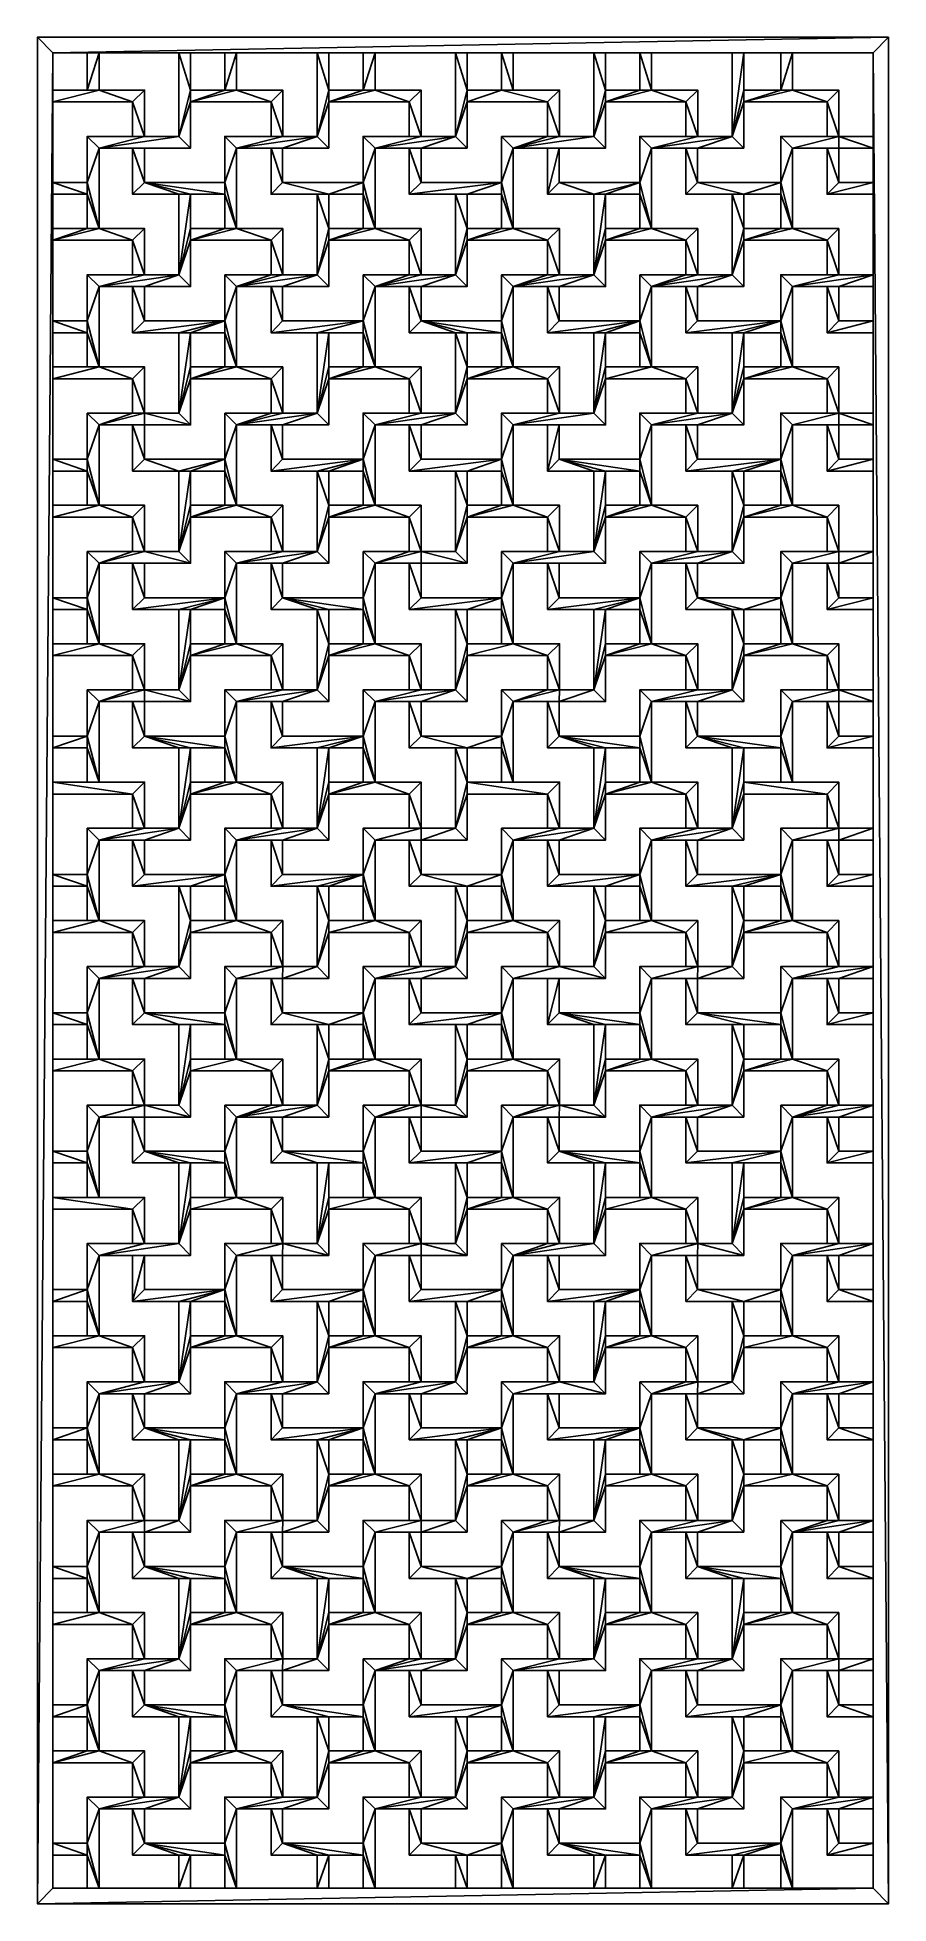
# Model space of a CAD drawing. Header units: centimetres. Extents: x -27.5 to -18.9, y -9.4 to 9.5.
import ezdxf

# ---------------------------------------------------------------- set-up
doc = ezdxf.new("R2010")
doc.units = ezdxf.units.CM
doc.header["$MEASUREMENT"] = 0
doc.layers.add('layer 1', color=7, linetype='Continuous')

msp = doc.modelspace()

# ---------------------------------------------------------------- linework, layer by layer
at = {"layer": 'layer 1', "color": 250}
for points in [[(-27.49687, 9.47963), (-27.49687, 9.47963), (-27.49687, -9.3973), (-27.49687, -9.3973), (-27.49687, -9.3973), (-27.49687, -9.3973), (-27.33892, 9.3217), (-27.33892, 9.3217), (-27.33892, 9.3217), (-27.33892, 9.3217), (-27.49687, 9.47963), (-27.49687, 9.47963)], [(-27.49687, 9.47963), (-27.49687, 9.47963), (-27.49687, -9.3973), (-27.49687, -9.3973), (-27.49687, -9.3973), (-27.49687, -9.3973), (-27.33892, 9.3217), (-27.33892, 9.3217), (-27.33892, 9.3217), (-27.33892, 9.3217), (-27.49687, 9.47963), (-27.49687, 9.47963)], [(-18.88772, 9.47963), (-18.88772, 9.47963), (-27.49687, 9.47963), (-27.49687, 9.47963), (-27.49687, 9.47963), (-27.49687, 9.47963), (-27.33892, 9.3217), (-27.33892, 9.3217), (-27.33892, 9.3217), (-27.33892, 9.3217), (-18.88772, 9.47963), (-18.88772, 9.47963)], [(-18.88772, 9.47963), (-18.88772, 9.47963), (-27.49687, 9.47963), (-27.49687, 9.47963), (-27.49687, 9.47963), (-27.49687, 9.47963), (-27.33892, 9.3217), (-27.33892, 9.3217), (-27.33892, 9.3217), (-27.33892, 9.3217), (-18.88772, 9.47963), (-18.88772, 9.47963)], [(-18.88772, 9.47963), (-18.88772, 9.47963), (-27.33892, 9.3217), (-27.33892, 9.3217), (-27.33892, 9.3217), (-27.33892, 9.3217), (-19.04571, 9.3217), (-19.04571, 9.3217), (-19.04571, 9.3217), (-19.04571, 9.3217), (-18.88772, 9.47963), (-18.88772, 9.47963)], [(-18.88772, 9.47963), (-18.88772, 9.47963), (-27.33892, 9.3217), (-27.33892, 9.3217), (-27.33892, 9.3217), (-27.33892, 9.3217), (-19.04571, 9.3217), (-19.04571, 9.3217), (-19.04571, 9.3217), (-19.04571, 9.3217), (-18.88772, 9.47963), (-18.88772, 9.47963)], [(-18.88772, 9.47963), (-18.88772, 9.47963), (-19.04571, 9.3217), (-19.04571, 9.3217), (-19.04571, 9.3217), (-19.04571, 9.3217), (-18.88772, -9.3973), (-18.88772, -9.3973), (-18.88772, -9.3973), (-18.88772, -9.3973), (-18.88772, 9.47963), (-18.88772, 9.47963)], [(-18.88772, 9.47963), (-18.88772, 9.47963), (-19.04571, 9.3217), (-19.04571, 9.3217), (-19.04571, 9.3217), (-19.04571, 9.3217), (-18.88772, -9.3973), (-18.88772, -9.3973), (-18.88772, -9.3973), (-18.88772, -9.3973), (-18.88772, 9.47963), (-18.88772, 9.47963)], [(-27.33892, 9.3217), (-27.33892, 9.3217), (-27.49687, -9.3973), (-27.49687, -9.3973), (-27.49687, -9.3973), (-27.49687, -9.3973), (-27.33892, -9.23937), (-27.33892, -9.23937), (-27.33892, -9.23937), (-27.33892, -9.23937), (-27.33892, 9.3217), (-27.33892, 9.3217)], [(-27.33892, 9.3217), (-27.33892, 9.3217), (-27.49687, -9.3973), (-27.49687, -9.3973), (-27.49687, -9.3973), (-27.49687, -9.3973), (-27.33892, -9.23937), (-27.33892, -9.23937), (-27.33892, -9.23937), (-27.33892, -9.23937), (-27.33892, 9.3217), (-27.33892, 9.3217)], [(-26.99262, 8.9453), (-26.99262, 8.9453), (-26.87142, 9.3217), (-26.87142, 9.3217), (-26.87142, 9.3217), (-26.87142, 9.3217), (-26.99262, 9.3217), (-26.99262, 9.3217), (-26.99262, 9.3217), (-26.99262, 9.3217), (-26.99262, 8.9453), (-26.99262, 8.9453)], [(-26.99262, 8.9453), (-26.99262, 8.9453), (-26.87142, 9.3217), (-26.87142, 9.3217), (-26.87142, 9.3217), (-26.87142, 9.3217), (-26.99262, 9.3217), (-26.99262, 9.3217), (-26.99262, 9.3217), (-26.99262, 9.3217), (-26.99262, 8.9453), (-26.99262, 8.9453)], [(-26.87142, 9.3217), (-26.87142, 9.3217), (-26.99262, 8.9453), (-26.99262, 8.9453), (-26.99262, 8.9453), (-26.99262, 8.9453), (-26.87142, 8.9453), (-26.87142, 8.9453), (-26.87142, 8.9453), (-26.87142, 8.9453), (-26.87142, 9.3217), (-26.87142, 9.3217)], [(-26.87142, 9.3217), (-26.87142, 9.3217), (-26.99262, 8.9453), (-26.99262, 8.9453), (-26.99262, 8.9453), (-26.99262, 8.9453), (-26.87142, 8.9453), (-26.87142, 8.9453), (-26.87142, 8.9453), (-26.87142, 8.9453), (-26.87142, 9.3217), (-26.87142, 9.3217)], [(-26.06635, 9.3217), (-26.06635, 9.3217), (-26.06635, 8.47803), (-26.06635, 8.47803), (-26.06635, 8.47803), (-26.06635, 8.47803), (-25.9473, 8.9453), (-25.9473, 8.9453), (-25.9473, 8.9453), (-25.9473, 8.9453), (-26.06635, 9.3217), (-26.06635, 9.3217)], [(-26.06635, 9.3217), (-26.06635, 9.3217), (-26.06635, 8.47803), (-26.06635, 8.47803), (-26.06635, 8.47803), (-26.06635, 8.47803), (-25.9473, 8.9453), (-25.9473, 8.9453), (-25.9473, 8.9453), (-25.9473, 8.9453), (-26.06635, 9.3217), (-26.06635, 9.3217)], [(-25.9473, 9.3217), (-25.9473, 9.3217), (-26.06635, 9.3217), (-26.06635, 9.3217), (-26.06635, 9.3217), (-26.06635, 9.3217), (-25.9473, 8.9453), (-25.9473, 8.9453), (-25.9473, 8.9453), (-25.9473, 8.9453), (-25.9473, 9.3217), (-25.9473, 9.3217)], [(-25.9473, 9.3217), (-25.9473, 9.3217), (-26.06635, 9.3217), (-26.06635, 9.3217), (-26.06635, 9.3217), (-26.06635, 9.3217), (-25.9473, 8.9453), (-25.9473, 8.9453), (-25.9473, 8.9453), (-25.9473, 8.9453), (-25.9473, 9.3217), (-25.9473, 9.3217)], [(-25.60105, 8.9453), (-25.60105, 8.9453), (-25.48201, 9.3217), (-25.48201, 9.3217), (-25.48201, 9.3217), (-25.48201, 9.3217), (-25.60105, 9.3217), (-25.60105, 9.3217), (-25.60105, 9.3217), (-25.60105, 9.3217), (-25.60105, 8.9453), (-25.60105, 8.9453)], [(-25.60105, 8.9453), (-25.60105, 8.9453), (-25.48201, 9.3217), (-25.48201, 9.3217), (-25.48201, 9.3217), (-25.48201, 9.3217), (-25.60105, 9.3217), (-25.60105, 9.3217), (-25.60105, 9.3217), (-25.60105, 9.3217), (-25.60105, 8.9453), (-25.60105, 8.9453)], [(-25.48201, 9.3217), (-25.48201, 9.3217), (-25.60105, 8.9453), (-25.60105, 8.9453), (-25.60105, 8.9453), (-25.60105, 8.9453), (-25.48201, 8.9453), (-25.48201, 8.9453), (-25.48201, 8.9453), (-25.48201, 8.9453), (-25.48201, 9.3217), (-25.48201, 9.3217)], [(-25.48201, 9.3217), (-25.48201, 9.3217), (-25.60105, 8.9453), (-25.60105, 8.9453), (-25.60105, 8.9453), (-25.60105, 8.9453), (-25.48201, 8.9453), (-25.48201, 8.9453), (-25.48201, 8.9453), (-25.48201, 8.9453), (-25.48201, 9.3217), (-25.48201, 9.3217)], [(-24.54926, 8.9453), (-24.54926, 8.9453), (-24.54926, 9.3217), (-24.54926, 9.3217), (-24.54926, 9.3217), (-24.54926, 9.3217), (-24.6683, 9.3217), (-24.6683, 9.3217), (-24.6683, 9.3217), (-24.6683, 9.3217), (-24.54926, 8.9453), (-24.54926, 8.9453)], [(-24.54926, 8.9453), (-24.54926, 8.9453), (-24.54926, 9.3217), (-24.54926, 9.3217), (-24.54926, 9.3217), (-24.54926, 9.3217), (-24.6683, 9.3217), (-24.6683, 9.3217), (-24.6683, 9.3217), (-24.6683, 9.3217), (-24.54926, 8.9453), (-24.54926, 8.9453)], [(-24.6683, 9.3217), (-24.6683, 9.3217), (-24.6683, 8.47803), (-24.6683, 8.47803), (-24.6683, 8.47803), (-24.6683, 8.47803), (-24.54926, 8.9453), (-24.54926, 8.9453), (-24.54926, 8.9453), (-24.54926, 8.9453), (-24.6683, 9.3217), (-24.6683, 9.3217)], [(-24.6683, 9.3217), (-24.6683, 9.3217), (-24.6683, 8.47803), (-24.6683, 8.47803), (-24.6683, 8.47803), (-24.6683, 8.47803), (-24.54926, 8.9453), (-24.54926, 8.9453), (-24.54926, 8.9453), (-24.54926, 8.9453), (-24.6683, 9.3217), (-24.6683, 9.3217)], [(-24.0818, 9.3217), (-24.0818, 9.3217), (-24.20296, 8.9453), (-24.20296, 8.9453), (-24.20296, 8.9453), (-24.20296, 8.9453), (-24.0818, 8.9453), (-24.0818, 8.9453), (-24.0818, 8.9453), (-24.0818, 8.9453), (-24.0818, 9.3217), (-24.0818, 9.3217)], [(-24.0818, 9.3217), (-24.0818, 9.3217), (-24.20296, 8.9453), (-24.20296, 8.9453), (-24.20296, 8.9453), (-24.20296, 8.9453), (-24.0818, 8.9453), (-24.0818, 8.9453), (-24.0818, 8.9453), (-24.0818, 8.9453), (-24.0818, 9.3217), (-24.0818, 9.3217)], [(-24.20296, 9.3217), (-24.20296, 9.3217), (-24.20296, 8.9453), (-24.20296, 8.9453), (-24.20296, 8.9453), (-24.20296, 8.9453), (-24.0818, 9.3217), (-24.0818, 9.3217), (-24.0818, 9.3217), (-24.0818, 9.3217), (-24.20296, 9.3217), (-24.20296, 9.3217)], [(-24.20296, 9.3217), (-24.20296, 9.3217), (-24.20296, 8.9453), (-24.20296, 8.9453), (-24.20296, 8.9453), (-24.20296, 8.9453), (-24.0818, 9.3217), (-24.0818, 9.3217), (-24.0818, 9.3217), (-24.0818, 9.3217), (-24.20296, 9.3217), (-24.20296, 9.3217)], [(-23.15117, 8.9453), (-23.15117, 8.9453), (-23.15117, 9.3217), (-23.15117, 9.3217), (-23.15117, 9.3217), (-23.15117, 9.3217), (-23.26805, 9.3217), (-23.26805, 9.3217), (-23.26805, 9.3217), (-23.26805, 9.3217), (-23.15117, 8.9453), (-23.15117, 8.9453)], [(-23.15117, 8.9453), (-23.15117, 8.9453), (-23.15117, 9.3217), (-23.15117, 9.3217), (-23.15117, 9.3217), (-23.15117, 9.3217), (-23.26805, 9.3217), (-23.26805, 9.3217), (-23.26805, 9.3217), (-23.26805, 9.3217), (-23.15117, 8.9453), (-23.15117, 8.9453)], [(-23.26805, 9.3217), (-23.26805, 9.3217), (-23.26805, 8.47803), (-23.26805, 8.47803), (-23.26805, 8.47803), (-23.26805, 8.47803), (-23.15117, 8.9453), (-23.15117, 8.9453), (-23.15117, 8.9453), (-23.15117, 8.9453), (-23.26805, 9.3217), (-23.26805, 9.3217)], [(-23.26805, 9.3217), (-23.26805, 9.3217), (-23.26805, 8.47803), (-23.26805, 8.47803), (-23.26805, 8.47803), (-23.26805, 8.47803), (-23.15117, 8.9453), (-23.15117, 8.9453), (-23.15117, 8.9453), (-23.15117, 8.9453), (-23.26805, 9.3217), (-23.26805, 9.3217)], [(-22.68371, 8.9453), (-22.68371, 8.9453), (-22.68371, 9.3217), (-22.68371, 9.3217), (-22.68371, 9.3217), (-22.68371, 9.3217), (-22.80275, 9.3217), (-22.80275, 9.3217), (-22.80275, 9.3217), (-22.80275, 9.3217), (-22.68371, 8.9453), (-22.68371, 8.9453)], [(-22.68371, 8.9453), (-22.68371, 8.9453), (-22.68371, 9.3217), (-22.68371, 9.3217), (-22.68371, 9.3217), (-22.68371, 9.3217), (-22.80275, 9.3217), (-22.80275, 9.3217), (-22.80275, 9.3217), (-22.80275, 9.3217), (-22.68371, 8.9453), (-22.68371, 8.9453)], [(-22.80275, 9.3217), (-22.80275, 9.3217), (-22.80275, 8.9453), (-22.80275, 8.9453), (-22.80275, 8.9453), (-22.80275, 8.9453), (-22.68371, 8.9453), (-22.68371, 8.9453), (-22.68371, 8.9453), (-22.68371, 8.9453), (-22.80275, 9.3217), (-22.80275, 9.3217)], [(-22.80275, 9.3217), (-22.80275, 9.3217), (-22.80275, 8.9453), (-22.80275, 8.9453), (-22.80275, 8.9453), (-22.80275, 8.9453), (-22.68371, 8.9453), (-22.68371, 8.9453), (-22.68371, 8.9453), (-22.68371, 8.9453), (-22.80275, 9.3217), (-22.80275, 9.3217)], [(-21.75096, 8.9453), (-21.75096, 8.9453), (-21.75096, 9.3217), (-21.75096, 9.3217), (-21.75096, 9.3217), (-21.75096, 9.3217), (-21.86996, 9.3217), (-21.86996, 9.3217), (-21.86996, 9.3217), (-21.86996, 9.3217), (-21.75096, 8.9453), (-21.75096, 8.9453)], [(-21.75096, 8.9453), (-21.75096, 8.9453), (-21.75096, 9.3217), (-21.75096, 9.3217), (-21.75096, 9.3217), (-21.75096, 9.3217), (-21.86996, 9.3217), (-21.86996, 9.3217), (-21.86996, 9.3217), (-21.86996, 9.3217), (-21.75096, 8.9453), (-21.75096, 8.9453)], [(-21.86996, 9.3217), (-21.86996, 9.3217), (-21.86996, 8.47803), (-21.86996, 8.47803), (-21.86996, 8.47803), (-21.86996, 8.47803), (-21.75096, 8.9453), (-21.75096, 8.9453), (-21.75096, 8.9453), (-21.75096, 8.9453), (-21.86996, 9.3217), (-21.86996, 9.3217)], [(-21.86996, 9.3217), (-21.86996, 9.3217), (-21.86996, 8.47803), (-21.86996, 8.47803), (-21.86996, 8.47803), (-21.86996, 8.47803), (-21.75096, 8.9453), (-21.75096, 8.9453), (-21.75096, 8.9453), (-21.75096, 8.9453), (-21.86996, 9.3217), (-21.86996, 9.3217)], [(-21.40467, 9.3217), (-21.40467, 9.3217), (-21.40467, 8.9453), (-21.40467, 8.9453), (-21.40467, 8.9453), (-21.40467, 8.9453), (-21.28566, 8.9453), (-21.28566, 8.9453), (-21.28566, 8.9453), (-21.28566, 8.9453), (-21.40467, 9.3217), (-21.40467, 9.3217)], [(-21.40467, 9.3217), (-21.40467, 9.3217), (-21.40467, 8.9453), (-21.40467, 8.9453), (-21.40467, 8.9453), (-21.40467, 8.9453), (-21.28566, 8.9453), (-21.28566, 8.9453), (-21.28566, 8.9453), (-21.28566, 8.9453), (-21.40467, 9.3217), (-21.40467, 9.3217)], [(-21.28566, 9.3217), (-21.28566, 9.3217), (-21.40467, 9.3217), (-21.40467, 9.3217), (-21.40467, 9.3217), (-21.40467, 9.3217), (-21.28566, 8.9453), (-21.28566, 8.9453), (-21.28566, 8.9453), (-21.28566, 8.9453), (-21.28566, 9.3217), (-21.28566, 9.3217)], [(-21.28566, 9.3217), (-21.28566, 9.3217), (-21.40467, 9.3217), (-21.40467, 9.3217), (-21.40467, 9.3217), (-21.40467, 9.3217), (-21.28566, 8.9453), (-21.28566, 8.9453), (-21.28566, 8.9453), (-21.28566, 8.9453), (-21.28566, 9.3217), (-21.28566, 9.3217)], [(-20.35287, 9.3217), (-20.35287, 9.3217), (-20.47191, 8.47803), (-20.47191, 8.47803), (-20.47191, 8.47803), (-20.47191, 8.47803), (-20.35287, 8.9453), (-20.35287, 8.9453), (-20.35287, 8.9453), (-20.35287, 8.9453), (-20.35287, 9.3217), (-20.35287, 9.3217)], [(-20.35287, 9.3217), (-20.35287, 9.3217), (-20.47191, 8.47803), (-20.47191, 8.47803), (-20.47191, 8.47803), (-20.47191, 8.47803), (-20.35287, 8.9453), (-20.35287, 8.9453), (-20.35287, 8.9453), (-20.35287, 8.9453), (-20.35287, 9.3217), (-20.35287, 9.3217)], [(-20.47191, 9.3217), (-20.47191, 9.3217), (-20.47191, 8.47803), (-20.47191, 8.47803), (-20.47191, 8.47803), (-20.47191, 8.47803), (-20.35287, 9.3217), (-20.35287, 9.3217), (-20.35287, 9.3217), (-20.35287, 9.3217), (-20.47191, 9.3217), (-20.47191, 9.3217)], [(-20.47191, 9.3217), (-20.47191, 9.3217), (-20.47191, 8.47803), (-20.47191, 8.47803), (-20.47191, 8.47803), (-20.47191, 8.47803), (-20.35287, 9.3217), (-20.35287, 9.3217), (-20.35287, 9.3217), (-20.35287, 9.3217), (-20.47191, 9.3217), (-20.47191, 9.3217)], [(-19.85946, 9.3217), (-19.85946, 9.3217), (-19.97847, 8.9453), (-19.97847, 8.9453), (-19.97847, 8.9453), (-19.97847, 8.9453), (-19.85946, 8.9453), (-19.85946, 8.9453), (-19.85946, 8.9453), (-19.85946, 8.9453), (-19.85946, 9.3217), (-19.85946, 9.3217)], [(-19.85946, 9.3217), (-19.85946, 9.3217), (-19.97847, 8.9453), (-19.97847, 8.9453), (-19.97847, 8.9453), (-19.97847, 8.9453), (-19.85946, 8.9453), (-19.85946, 8.9453), (-19.85946, 8.9453), (-19.85946, 8.9453), (-19.85946, 9.3217), (-19.85946, 9.3217)], [(-19.97847, 9.3217), (-19.97847, 9.3217), (-19.97847, 8.9453), (-19.97847, 8.9453), (-19.97847, 8.9453), (-19.97847, 8.9453), (-19.85946, 9.3217), (-19.85946, 9.3217), (-19.85946, 9.3217), (-19.85946, 9.3217), (-19.97847, 9.3217), (-19.97847, 9.3217)], [(-19.97847, 9.3217), (-19.97847, 9.3217), (-19.97847, 8.9453), (-19.97847, 8.9453), (-19.97847, 8.9453), (-19.97847, 8.9453), (-19.85946, 9.3217), (-19.85946, 9.3217), (-19.85946, 9.3217), (-19.85946, 9.3217), (-19.97847, 9.3217), (-19.97847, 9.3217)], [(-19.04571, 9.3217), (-19.04571, 9.3217), (-19.04571, -9.23937), (-19.04571, -9.23937), (-19.04571, -9.23937), (-19.04571, -9.23937), (-18.88772, -9.3973), (-18.88772, -9.3973), (-18.88772, -9.3973), (-18.88772, -9.3973), (-19.04571, 9.3217), (-19.04571, 9.3217)], [(-19.04571, 9.3217), (-19.04571, 9.3217), (-19.04571, -9.23937), (-19.04571, -9.23937), (-19.04571, -9.23937), (-19.04571, -9.23937), (-18.88772, -9.3973), (-18.88772, -9.3973), (-18.88772, -9.3973), (-18.88772, -9.3973), (-19.04571, 9.3217), (-19.04571, 9.3217)], [(-26.87142, 8.9453), (-26.87142, 8.9453), (-27.33892, 8.8263), (-27.33892, 8.8263), (-27.33892, 8.8263), (-27.33892, 8.8263), (-26.5338, 8.8263), (-26.5338, 8.8263), (-26.5338, 8.8263), (-26.5338, 8.8263), (-26.87142, 8.9453), (-26.87142, 8.9453)], [(-26.87142, 8.9453), (-26.87142, 8.9453), (-27.33892, 8.8263), (-27.33892, 8.8263), (-27.33892, 8.8263), (-27.33892, 8.8263), (-26.5338, 8.8263), (-26.5338, 8.8263), (-26.5338, 8.8263), (-26.5338, 8.8263), (-26.87142, 8.9453), (-26.87142, 8.9453)], [(-27.33892, 8.9453), (-27.33892, 8.9453), (-27.33892, 8.8263), (-27.33892, 8.8263), (-27.33892, 8.8263), (-27.33892, 8.8263), (-26.87142, 8.9453), (-26.87142, 8.9453), (-26.87142, 8.9453), (-26.87142, 8.9453), (-27.33892, 8.9453), (-27.33892, 8.9453)], [(-27.33892, 8.9453), (-27.33892, 8.9453), (-27.33892, 8.8263), (-27.33892, 8.8263), (-27.33892, 8.8263), (-27.33892, 8.8263), (-26.87142, 8.9453), (-26.87142, 8.9453), (-26.87142, 8.9453), (-26.87142, 8.9453), (-27.33892, 8.9453), (-27.33892, 8.9453)], [(-26.99262, 8.9453), (-26.99262, 8.9453), (-27.33892, 8.9453), (-27.33892, 8.9453), (-27.33892, 8.9453), (-27.33892, 8.9453), (-26.87142, 8.9453), (-26.87142, 8.9453), (-26.87142, 8.9453), (-26.87142, 8.9453), (-26.99262, 8.9453), (-26.99262, 8.9453)], [(-26.99262, 8.9453), (-26.99262, 8.9453), (-27.33892, 8.9453), (-27.33892, 8.9453), (-27.33892, 8.9453), (-27.33892, 8.9453), (-26.87142, 8.9453), (-26.87142, 8.9453), (-26.87142, 8.9453), (-26.87142, 8.9453), (-26.99262, 8.9453), (-26.99262, 8.9453)], [(-26.87142, 8.9453), (-26.87142, 8.9453), (-26.5338, 8.8263), (-26.5338, 8.8263), (-26.5338, 8.8263), (-26.5338, 8.8263), (-26.41264, 8.9453), (-26.41264, 8.9453), (-26.41264, 8.9453), (-26.41264, 8.9453), (-26.87142, 8.9453), (-26.87142, 8.9453)], [(-26.87142, 8.9453), (-26.87142, 8.9453), (-26.5338, 8.8263), (-26.5338, 8.8263), (-26.5338, 8.8263), (-26.5338, 8.8263), (-26.41264, 8.9453), (-26.41264, 8.9453), (-26.41264, 8.9453), (-26.41264, 8.9453), (-26.87142, 8.9453), (-26.87142, 8.9453)], [(-26.41264, 8.9453), (-26.41264, 8.9453), (-26.5338, 8.8263), (-26.5338, 8.8263), (-26.5338, 8.8263), (-26.5338, 8.8263), (-26.41264, 8.47803), (-26.41264, 8.47803), (-26.41264, 8.47803), (-26.41264, 8.47803), (-26.41264, 8.9453), (-26.41264, 8.9453)], [(-26.41264, 8.9453), (-26.41264, 8.9453), (-26.5338, 8.8263), (-26.5338, 8.8263), (-26.5338, 8.8263), (-26.5338, 8.8263), (-26.41264, 8.47803), (-26.41264, 8.47803), (-26.41264, 8.47803), (-26.41264, 8.47803), (-26.41264, 8.9453), (-26.41264, 8.9453)], [(-25.9473, 8.9453), (-25.9473, 8.9453), (-26.06635, 8.47803), (-26.06635, 8.47803), (-26.06635, 8.47803), (-26.06635, 8.47803), (-25.9473, 8.8263), (-25.9473, 8.8263), (-25.9473, 8.8263), (-25.9473, 8.8263), (-25.9473, 8.9453), (-25.9473, 8.9453)], [(-25.9473, 8.9453), (-25.9473, 8.9453), (-26.06635, 8.47803), (-26.06635, 8.47803), (-26.06635, 8.47803), (-26.06635, 8.47803), (-25.9473, 8.8263), (-25.9473, 8.8263), (-25.9473, 8.8263), (-25.9473, 8.8263), (-25.9473, 8.9453), (-25.9473, 8.9453)], [(-25.48201, 8.9453), (-25.48201, 8.9453), (-25.9473, 8.8263), (-25.9473, 8.8263), (-25.9473, 8.8263), (-25.9473, 8.8263), (-25.1336, 8.8263), (-25.1336, 8.8263), (-25.1336, 8.8263), (-25.1336, 8.8263), (-25.48201, 8.9453), (-25.48201, 8.9453)], [(-25.48201, 8.9453), (-25.48201, 8.9453), (-25.9473, 8.8263), (-25.9473, 8.8263), (-25.9473, 8.8263), (-25.9473, 8.8263), (-25.1336, 8.8263), (-25.1336, 8.8263), (-25.1336, 8.8263), (-25.1336, 8.8263), (-25.48201, 8.9453), (-25.48201, 8.9453)], [(-25.60105, 8.9453), (-25.60105, 8.9453), (-25.9473, 8.8263), (-25.9473, 8.8263), (-25.9473, 8.8263), (-25.9473, 8.8263), (-25.48201, 8.9453), (-25.48201, 8.9453), (-25.48201, 8.9453), (-25.48201, 8.9453), (-25.60105, 8.9453), (-25.60105, 8.9453)], [(-25.60105, 8.9453), (-25.60105, 8.9453), (-25.9473, 8.8263), (-25.9473, 8.8263), (-25.9473, 8.8263), (-25.9473, 8.8263), (-25.48201, 8.9453), (-25.48201, 8.9453), (-25.48201, 8.9453), (-25.48201, 8.9453), (-25.60105, 8.9453), (-25.60105, 8.9453)], [(-25.9473, 8.8263), (-25.9473, 8.8263), (-25.60105, 8.9453), (-25.60105, 8.9453), (-25.60105, 8.9453), (-25.60105, 8.9453), (-25.9473, 8.9453), (-25.9473, 8.9453), (-25.9473, 8.9453), (-25.9473, 8.9453), (-25.9473, 8.8263), (-25.9473, 8.8263)], [(-25.9473, 8.8263), (-25.9473, 8.8263), (-25.60105, 8.9453), (-25.60105, 8.9453), (-25.60105, 8.9453), (-25.60105, 8.9453), (-25.9473, 8.9453), (-25.9473, 8.9453), (-25.9473, 8.9453), (-25.9473, 8.9453), (-25.9473, 8.8263), (-25.9473, 8.8263)], [(-25.48201, 8.9453), (-25.48201, 8.9453), (-25.1336, 8.8263), (-25.1336, 8.8263), (-25.1336, 8.8263), (-25.1336, 8.8263), (-25.01455, 8.9453), (-25.01455, 8.9453), (-25.01455, 8.9453), (-25.01455, 8.9453), (-25.48201, 8.9453), (-25.48201, 8.9453)], [(-25.48201, 8.9453), (-25.48201, 8.9453), (-25.1336, 8.8263), (-25.1336, 8.8263), (-25.1336, 8.8263), (-25.1336, 8.8263), (-25.01455, 8.9453), (-25.01455, 8.9453), (-25.01455, 8.9453), (-25.01455, 8.9453), (-25.48201, 8.9453), (-25.48201, 8.9453)], [(-25.01455, 8.9453), (-25.01455, 8.9453), (-25.1336, 8.8263), (-25.1336, 8.8263), (-25.1336, 8.8263), (-25.1336, 8.8263), (-25.01455, 8.47803), (-25.01455, 8.47803), (-25.01455, 8.47803), (-25.01455, 8.47803), (-25.01455, 8.9453), (-25.01455, 8.9453)], [(-25.01455, 8.9453), (-25.01455, 8.9453), (-25.1336, 8.8263), (-25.1336, 8.8263), (-25.1336, 8.8263), (-25.1336, 8.8263), (-25.01455, 8.47803), (-25.01455, 8.47803), (-25.01455, 8.47803), (-25.01455, 8.47803), (-25.01455, 8.9453), (-25.01455, 8.9453)], [(-24.54926, 8.9453), (-24.54926, 8.9453), (-24.6683, 8.47803), (-24.6683, 8.47803), (-24.6683, 8.47803), (-24.6683, 8.47803), (-24.54926, 8.8263), (-24.54926, 8.8263), (-24.54926, 8.8263), (-24.54926, 8.8263), (-24.54926, 8.9453), (-24.54926, 8.9453)], [(-24.54926, 8.9453), (-24.54926, 8.9453), (-24.6683, 8.47803), (-24.6683, 8.47803), (-24.6683, 8.47803), (-24.6683, 8.47803), (-24.54926, 8.8263), (-24.54926, 8.8263), (-24.54926, 8.8263), (-24.54926, 8.8263), (-24.54926, 8.9453), (-24.54926, 8.9453)], [(-24.0818, 8.9453), (-24.0818, 8.9453), (-24.54926, 8.8263), (-24.54926, 8.8263), (-24.54926, 8.8263), (-24.54926, 8.8263), (-23.73551, 8.8263), (-23.73551, 8.8263), (-23.73551, 8.8263), (-23.73551, 8.8263), (-24.0818, 8.9453), (-24.0818, 8.9453)], [(-24.0818, 8.9453), (-24.0818, 8.9453), (-24.54926, 8.8263), (-24.54926, 8.8263), (-24.54926, 8.8263), (-24.54926, 8.8263), (-23.73551, 8.8263), (-23.73551, 8.8263), (-23.73551, 8.8263), (-23.73551, 8.8263), (-24.0818, 8.9453), (-24.0818, 8.9453)], [(-24.20296, 8.9453), (-24.20296, 8.9453), (-24.54926, 8.8263), (-24.54926, 8.8263), (-24.54926, 8.8263), (-24.54926, 8.8263), (-24.0818, 8.9453), (-24.0818, 8.9453), (-24.0818, 8.9453), (-24.0818, 8.9453), (-24.20296, 8.9453), (-24.20296, 8.9453)], [(-24.20296, 8.9453), (-24.20296, 8.9453), (-24.54926, 8.8263), (-24.54926, 8.8263), (-24.54926, 8.8263), (-24.54926, 8.8263), (-24.0818, 8.9453), (-24.0818, 8.9453), (-24.0818, 8.9453), (-24.0818, 8.9453), (-24.20296, 8.9453), (-24.20296, 8.9453)], [(-24.54926, 8.8263), (-24.54926, 8.8263), (-24.20296, 8.9453), (-24.20296, 8.9453), (-24.20296, 8.9453), (-24.20296, 8.9453), (-24.54926, 8.9453), (-24.54926, 8.9453), (-24.54926, 8.9453), (-24.54926, 8.9453), (-24.54926, 8.8263), (-24.54926, 8.8263)], [(-24.54926, 8.8263), (-24.54926, 8.8263), (-24.20296, 8.9453), (-24.20296, 8.9453), (-24.20296, 8.9453), (-24.20296, 8.9453), (-24.54926, 8.9453), (-24.54926, 8.9453), (-24.54926, 8.9453), (-24.54926, 8.9453), (-24.54926, 8.8263), (-24.54926, 8.8263)], [(-24.0818, 8.9453), (-24.0818, 8.9453), (-23.73551, 8.8263), (-23.73551, 8.8263), (-23.73551, 8.8263), (-23.73551, 8.8263), (-23.6165, 8.9453), (-23.6165, 8.9453), (-23.6165, 8.9453), (-23.6165, 8.9453), (-24.0818, 8.9453), (-24.0818, 8.9453)], [(-24.0818, 8.9453), (-24.0818, 8.9453), (-23.73551, 8.8263), (-23.73551, 8.8263), (-23.73551, 8.8263), (-23.73551, 8.8263), (-23.6165, 8.9453), (-23.6165, 8.9453), (-23.6165, 8.9453), (-23.6165, 8.9453), (-24.0818, 8.9453), (-24.0818, 8.9453)], [(-23.6165, 8.9453), (-23.6165, 8.9453), (-23.73551, 8.8263), (-23.73551, 8.8263), (-23.73551, 8.8263), (-23.73551, 8.8263), (-23.6165, 8.47803), (-23.6165, 8.47803), (-23.6165, 8.47803), (-23.6165, 8.47803), (-23.6165, 8.9453), (-23.6165, 8.9453)], [(-23.6165, 8.9453), (-23.6165, 8.9453), (-23.73551, 8.8263), (-23.73551, 8.8263), (-23.73551, 8.8263), (-23.73551, 8.8263), (-23.6165, 8.47803), (-23.6165, 8.47803), (-23.6165, 8.47803), (-23.6165, 8.47803), (-23.6165, 8.9453), (-23.6165, 8.9453)], [(-23.15117, 8.9453), (-23.15117, 8.9453), (-23.26805, 8.47803), (-23.26805, 8.47803), (-23.26805, 8.47803), (-23.26805, 8.47803), (-23.15117, 8.8263), (-23.15117, 8.8263), (-23.15117, 8.8263), (-23.15117, 8.8263), (-23.15117, 8.9453), (-23.15117, 8.9453)], [(-23.15117, 8.9453), (-23.15117, 8.9453), (-23.26805, 8.47803), (-23.26805, 8.47803), (-23.26805, 8.47803), (-23.26805, 8.47803), (-23.15117, 8.8263), (-23.15117, 8.8263), (-23.15117, 8.8263), (-23.15117, 8.8263), (-23.15117, 8.9453), (-23.15117, 8.9453)], [(-22.80275, 8.9453), (-22.80275, 8.9453), (-23.15117, 8.8263), (-23.15117, 8.8263), (-23.15117, 8.8263), (-23.15117, 8.8263), (-22.33746, 8.8263), (-22.33746, 8.8263), (-22.33746, 8.8263), (-22.33746, 8.8263), (-22.80275, 8.9453), (-22.80275, 8.9453)], [(-22.80275, 8.9453), (-22.80275, 8.9453), (-23.15117, 8.8263), (-23.15117, 8.8263), (-23.15117, 8.8263), (-23.15117, 8.8263), (-22.33746, 8.8263), (-22.33746, 8.8263), (-22.33746, 8.8263), (-22.33746, 8.8263), (-22.80275, 8.9453), (-22.80275, 8.9453)], [(-23.15117, 8.9453), (-23.15117, 8.9453), (-23.15117, 8.8263), (-23.15117, 8.8263), (-23.15117, 8.8263), (-23.15117, 8.8263), (-22.80275, 8.9453), (-22.80275, 8.9453), (-22.80275, 8.9453), (-22.80275, 8.9453), (-23.15117, 8.9453), (-23.15117, 8.9453)], [(-23.15117, 8.9453), (-23.15117, 8.9453), (-23.15117, 8.8263), (-23.15117, 8.8263), (-23.15117, 8.8263), (-23.15117, 8.8263), (-22.80275, 8.9453), (-22.80275, 8.9453), (-22.80275, 8.9453), (-22.80275, 8.9453), (-23.15117, 8.9453), (-23.15117, 8.9453)], [(-22.80275, 8.9453), (-22.80275, 8.9453), (-22.33746, 8.8263), (-22.33746, 8.8263), (-22.33746, 8.8263), (-22.33746, 8.8263), (-22.21625, 8.9453), (-22.21625, 8.9453), (-22.21625, 8.9453), (-22.21625, 8.9453), (-22.80275, 8.9453), (-22.80275, 8.9453)], [(-22.80275, 8.9453), (-22.80275, 8.9453), (-22.33746, 8.8263), (-22.33746, 8.8263), (-22.33746, 8.8263), (-22.33746, 8.8263), (-22.21625, 8.9453), (-22.21625, 8.9453), (-22.21625, 8.9453), (-22.21625, 8.9453), (-22.80275, 8.9453), (-22.80275, 8.9453)], [(-22.68371, 8.9453), (-22.68371, 8.9453), (-22.80275, 8.9453), (-22.80275, 8.9453), (-22.80275, 8.9453), (-22.80275, 8.9453), (-22.21625, 8.9453), (-22.21625, 8.9453), (-22.21625, 8.9453), (-22.21625, 8.9453), (-22.68371, 8.9453), (-22.68371, 8.9453)], [(-22.68371, 8.9453), (-22.68371, 8.9453), (-22.80275, 8.9453), (-22.80275, 8.9453), (-22.80275, 8.9453), (-22.80275, 8.9453), (-22.21625, 8.9453), (-22.21625, 8.9453), (-22.21625, 8.9453), (-22.21625, 8.9453), (-22.68371, 8.9453), (-22.68371, 8.9453)], [(-22.21625, 8.9453), (-22.21625, 8.9453), (-22.33746, 8.8263), (-22.33746, 8.8263), (-22.33746, 8.8263), (-22.33746, 8.8263), (-22.21625, 8.47803), (-22.21625, 8.47803), (-22.21625, 8.47803), (-22.21625, 8.47803), (-22.21625, 8.9453), (-22.21625, 8.9453)], [(-22.21625, 8.9453), (-22.21625, 8.9453), (-22.33746, 8.8263), (-22.33746, 8.8263), (-22.33746, 8.8263), (-22.33746, 8.8263), (-22.21625, 8.47803), (-22.21625, 8.47803), (-22.21625, 8.47803), (-22.21625, 8.47803), (-22.21625, 8.9453), (-22.21625, 8.9453)], [(-21.75096, 8.9453), (-21.75096, 8.9453), (-21.86996, 8.47803), (-21.86996, 8.47803), (-21.86996, 8.47803), (-21.86996, 8.47803), (-21.75096, 8.8263), (-21.75096, 8.8263), (-21.75096, 8.8263), (-21.75096, 8.8263), (-21.75096, 8.9453), (-21.75096, 8.9453)], [(-21.75096, 8.9453), (-21.75096, 8.9453), (-21.86996, 8.47803), (-21.86996, 8.47803), (-21.86996, 8.47803), (-21.86996, 8.47803), (-21.75096, 8.8263), (-21.75096, 8.8263), (-21.75096, 8.8263), (-21.75096, 8.8263), (-21.75096, 8.9453), (-21.75096, 8.9453)], [(-21.28566, 8.9453), (-21.28566, 8.9453), (-21.75096, 8.8263), (-21.75096, 8.8263), (-21.75096, 8.8263), (-21.75096, 8.8263), (-20.93721, 8.8263), (-20.93721, 8.8263), (-20.93721, 8.8263), (-20.93721, 8.8263), (-21.28566, 8.9453), (-21.28566, 8.9453)], [(-21.28566, 8.9453), (-21.28566, 8.9453), (-21.75096, 8.8263), (-21.75096, 8.8263), (-21.75096, 8.8263), (-21.75096, 8.8263), (-20.93721, 8.8263), (-20.93721, 8.8263), (-20.93721, 8.8263), (-20.93721, 8.8263), (-21.28566, 8.9453), (-21.28566, 8.9453)], [(-21.40467, 8.9453), (-21.40467, 8.9453), (-21.75096, 8.8263), (-21.75096, 8.8263), (-21.75096, 8.8263), (-21.75096, 8.8263), (-21.28566, 8.9453), (-21.28566, 8.9453), (-21.28566, 8.9453), (-21.28566, 8.9453), (-21.40467, 8.9453), (-21.40467, 8.9453)], [(-21.40467, 8.9453), (-21.40467, 8.9453), (-21.75096, 8.8263), (-21.75096, 8.8263), (-21.75096, 8.8263), (-21.75096, 8.8263), (-21.28566, 8.9453), (-21.28566, 8.9453), (-21.28566, 8.9453), (-21.28566, 8.9453), (-21.40467, 8.9453), (-21.40467, 8.9453)], [(-21.75096, 8.8263), (-21.75096, 8.8263), (-21.40467, 8.9453), (-21.40467, 8.9453), (-21.40467, 8.9453), (-21.40467, 8.9453), (-21.75096, 8.9453), (-21.75096, 8.9453), (-21.75096, 8.9453), (-21.75096, 8.9453), (-21.75096, 8.8263), (-21.75096, 8.8263)], [(-21.75096, 8.8263), (-21.75096, 8.8263), (-21.40467, 8.9453), (-21.40467, 8.9453), (-21.40467, 8.9453), (-21.40467, 8.9453), (-21.75096, 8.9453), (-21.75096, 8.9453), (-21.75096, 8.9453), (-21.75096, 8.9453), (-21.75096, 8.8263), (-21.75096, 8.8263)], [(-21.28566, 8.9453), (-21.28566, 8.9453), (-20.93721, 8.8263), (-20.93721, 8.8263), (-20.93721, 8.8263), (-20.93721, 8.8263), (-20.81817, 8.9453), (-20.81817, 8.9453), (-20.81817, 8.9453), (-20.81817, 8.9453), (-21.28566, 8.9453), (-21.28566, 8.9453)], [(-21.28566, 8.9453), (-21.28566, 8.9453), (-20.93721, 8.8263), (-20.93721, 8.8263), (-20.93721, 8.8263), (-20.93721, 8.8263), (-20.81817, 8.9453), (-20.81817, 8.9453), (-20.81817, 8.9453), (-20.81817, 8.9453), (-21.28566, 8.9453), (-21.28566, 8.9453)], [(-20.81817, 8.9453), (-20.81817, 8.9453), (-20.93721, 8.8263), (-20.93721, 8.8263), (-20.93721, 8.8263), (-20.93721, 8.8263), (-20.81817, 8.47803), (-20.81817, 8.47803), (-20.81817, 8.47803), (-20.81817, 8.47803), (-20.81817, 8.9453), (-20.81817, 8.9453)], [(-20.81817, 8.9453), (-20.81817, 8.9453), (-20.93721, 8.8263), (-20.93721, 8.8263), (-20.93721, 8.8263), (-20.93721, 8.8263), (-20.81817, 8.47803), (-20.81817, 8.47803), (-20.81817, 8.47803), (-20.81817, 8.47803), (-20.81817, 8.9453), (-20.81817, 8.9453)], [(-20.35287, 8.9453), (-20.35287, 8.9453), (-20.47191, 8.47803), (-20.47191, 8.47803), (-20.47191, 8.47803), (-20.47191, 8.47803), (-20.35287, 8.8263), (-20.35287, 8.8263), (-20.35287, 8.8263), (-20.35287, 8.8263), (-20.35287, 8.9453), (-20.35287, 8.9453)], [(-20.35287, 8.9453), (-20.35287, 8.9453), (-20.47191, 8.47803), (-20.47191, 8.47803), (-20.47191, 8.47803), (-20.47191, 8.47803), (-20.35287, 8.8263), (-20.35287, 8.8263), (-20.35287, 8.8263), (-20.35287, 8.8263), (-20.35287, 8.9453), (-20.35287, 8.9453)], [(-19.85946, 8.9453), (-19.85946, 8.9453), (-20.35287, 8.8263), (-20.35287, 8.8263), (-20.35287, 8.8263), (-20.35287, 8.8263), (-19.51101, 8.8263), (-19.51101, 8.8263), (-19.51101, 8.8263), (-19.51101, 8.8263), (-19.85946, 8.9453), (-19.85946, 8.9453)], [(-19.85946, 8.9453), (-19.85946, 8.9453), (-20.35287, 8.8263), (-20.35287, 8.8263), (-20.35287, 8.8263), (-20.35287, 8.8263), (-19.51101, 8.8263), (-19.51101, 8.8263), (-19.51101, 8.8263), (-19.51101, 8.8263), (-19.85946, 8.9453), (-19.85946, 8.9453)], [(-19.97847, 8.9453), (-19.97847, 8.9453), (-20.35287, 8.8263), (-20.35287, 8.8263), (-20.35287, 8.8263), (-20.35287, 8.8263), (-19.85946, 8.9453), (-19.85946, 8.9453), (-19.85946, 8.9453), (-19.85946, 8.9453), (-19.97847, 8.9453), (-19.97847, 8.9453)], [(-19.97847, 8.9453), (-19.97847, 8.9453), (-20.35287, 8.8263), (-20.35287, 8.8263), (-20.35287, 8.8263), (-20.35287, 8.8263), (-19.85946, 8.9453), (-19.85946, 8.9453), (-19.85946, 8.9453), (-19.85946, 8.9453), (-19.97847, 8.9453), (-19.97847, 8.9453)], [(-20.35287, 8.8263), (-20.35287, 8.8263), (-19.97847, 8.9453), (-19.97847, 8.9453), (-19.97847, 8.9453), (-19.97847, 8.9453), (-20.35287, 8.9453), (-20.35287, 8.9453), (-20.35287, 8.9453), (-20.35287, 8.9453), (-20.35287, 8.8263), (-20.35287, 8.8263)], [(-20.35287, 8.8263), (-20.35287, 8.8263), (-19.97847, 8.9453), (-19.97847, 8.9453), (-19.97847, 8.9453), (-19.97847, 8.9453), (-20.35287, 8.9453), (-20.35287, 8.9453), (-20.35287, 8.9453), (-20.35287, 8.9453), (-20.35287, 8.8263), (-20.35287, 8.8263)], [(-19.85946, 8.9453), (-19.85946, 8.9453), (-19.51101, 8.8263), (-19.51101, 8.8263), (-19.51101, 8.8263), (-19.51101, 8.8263), (-19.39197, 8.9453), (-19.39197, 8.9453), (-19.39197, 8.9453), (-19.39197, 8.9453), (-19.85946, 8.9453), (-19.85946, 8.9453)], [(-19.85946, 8.9453), (-19.85946, 8.9453), (-19.51101, 8.8263), (-19.51101, 8.8263), (-19.51101, 8.8263), (-19.51101, 8.8263), (-19.39197, 8.9453), (-19.39197, 8.9453), (-19.39197, 8.9453), (-19.39197, 8.9453), (-19.85946, 8.9453), (-19.85946, 8.9453)], [(-19.39197, 8.9453), (-19.39197, 8.9453), (-19.51101, 8.8263), (-19.51101, 8.8263), (-19.51101, 8.8263), (-19.51101, 8.8263), (-19.39197, 8.47803), (-19.39197, 8.47803), (-19.39197, 8.47803), (-19.39197, 8.47803), (-19.39197, 8.9453), (-19.39197, 8.9453)], [(-19.39197, 8.9453), (-19.39197, 8.9453), (-19.51101, 8.8263), (-19.51101, 8.8263), (-19.51101, 8.8263), (-19.51101, 8.8263), (-19.39197, 8.47803), (-19.39197, 8.47803), (-19.39197, 8.47803), (-19.39197, 8.47803), (-19.39197, 8.9453), (-19.39197, 8.9453)], [(-26.5338, 8.8263), (-26.5338, 8.8263), (-26.5338, 8.47803), (-26.5338, 8.47803), (-26.5338, 8.47803), (-26.5338, 8.47803), (-26.41264, 8.47803), (-26.41264, 8.47803), (-26.41264, 8.47803), (-26.41264, 8.47803), (-26.5338, 8.8263), (-26.5338, 8.8263)], [(-26.5338, 8.8263), (-26.5338, 8.8263), (-26.5338, 8.47803), (-26.5338, 8.47803), (-26.5338, 8.47803), (-26.5338, 8.47803), (-26.41264, 8.47803), (-26.41264, 8.47803), (-26.41264, 8.47803), (-26.41264, 8.47803), (-26.5338, 8.8263), (-26.5338, 8.8263)], [(-25.9473, 8.8263), (-25.9473, 8.8263), (-26.06635, 8.47803), (-26.06635, 8.47803), (-26.06635, 8.47803), (-26.06635, 8.47803), (-25.9473, 8.35904), (-25.9473, 8.35904), (-25.9473, 8.35904), (-25.9473, 8.35904), (-25.9473, 8.8263), (-25.9473, 8.8263)], [(-25.9473, 8.8263), (-25.9473, 8.8263), (-26.06635, 8.47803), (-26.06635, 8.47803), (-26.06635, 8.47803), (-26.06635, 8.47803), (-25.9473, 8.35904), (-25.9473, 8.35904), (-25.9473, 8.35904), (-25.9473, 8.35904), (-25.9473, 8.8263), (-25.9473, 8.8263)], [(-25.1336, 8.8263), (-25.1336, 8.8263), (-25.1336, 8.47803), (-25.1336, 8.47803), (-25.1336, 8.47803), (-25.1336, 8.47803), (-25.01455, 8.47803), (-25.01455, 8.47803), (-25.01455, 8.47803), (-25.01455, 8.47803), (-25.1336, 8.8263), (-25.1336, 8.8263)], [(-25.1336, 8.8263), (-25.1336, 8.8263), (-25.1336, 8.47803), (-25.1336, 8.47803), (-25.1336, 8.47803), (-25.1336, 8.47803), (-25.01455, 8.47803), (-25.01455, 8.47803), (-25.01455, 8.47803), (-25.01455, 8.47803), (-25.1336, 8.8263), (-25.1336, 8.8263)], [(-24.54926, 8.8263), (-24.54926, 8.8263), (-24.6683, 8.47803), (-24.6683, 8.47803), (-24.6683, 8.47803), (-24.6683, 8.47803), (-24.54926, 8.35904), (-24.54926, 8.35904), (-24.54926, 8.35904), (-24.54926, 8.35904), (-24.54926, 8.8263), (-24.54926, 8.8263)], [(-24.54926, 8.8263), (-24.54926, 8.8263), (-24.6683, 8.47803), (-24.6683, 8.47803), (-24.6683, 8.47803), (-24.6683, 8.47803), (-24.54926, 8.35904), (-24.54926, 8.35904), (-24.54926, 8.35904), (-24.54926, 8.35904), (-24.54926, 8.8263), (-24.54926, 8.8263)], [(-23.73551, 8.8263), (-23.73551, 8.8263), (-23.73551, 8.47803), (-23.73551, 8.47803), (-23.73551, 8.47803), (-23.73551, 8.47803), (-23.6165, 8.47803), (-23.6165, 8.47803), (-23.6165, 8.47803), (-23.6165, 8.47803), (-23.73551, 8.8263), (-23.73551, 8.8263)], [(-23.73551, 8.8263), (-23.73551, 8.8263), (-23.73551, 8.47803), (-23.73551, 8.47803), (-23.73551, 8.47803), (-23.73551, 8.47803), (-23.6165, 8.47803), (-23.6165, 8.47803), (-23.6165, 8.47803), (-23.6165, 8.47803), (-23.73551, 8.8263), (-23.73551, 8.8263)], [(-23.15117, 8.8263), (-23.15117, 8.8263), (-23.26805, 8.47803), (-23.26805, 8.47803), (-23.26805, 8.47803), (-23.26805, 8.47803), (-23.15117, 8.35904), (-23.15117, 8.35904), (-23.15117, 8.35904), (-23.15117, 8.35904), (-23.15117, 8.8263), (-23.15117, 8.8263)], [(-23.15117, 8.8263), (-23.15117, 8.8263), (-23.26805, 8.47803), (-23.26805, 8.47803), (-23.26805, 8.47803), (-23.26805, 8.47803), (-23.15117, 8.35904), (-23.15117, 8.35904), (-23.15117, 8.35904), (-23.15117, 8.35904), (-23.15117, 8.8263), (-23.15117, 8.8263)], [(-22.33746, 8.8263), (-22.33746, 8.8263), (-22.33746, 8.47803), (-22.33746, 8.47803), (-22.33746, 8.47803), (-22.33746, 8.47803), (-22.21625, 8.47803), (-22.21625, 8.47803), (-22.21625, 8.47803), (-22.21625, 8.47803), (-22.33746, 8.8263), (-22.33746, 8.8263)], [(-22.33746, 8.8263), (-22.33746, 8.8263), (-22.33746, 8.47803), (-22.33746, 8.47803), (-22.33746, 8.47803), (-22.33746, 8.47803), (-22.21625, 8.47803), (-22.21625, 8.47803), (-22.21625, 8.47803), (-22.21625, 8.47803), (-22.33746, 8.8263), (-22.33746, 8.8263)], [(-21.75096, 8.8263), (-21.75096, 8.8263), (-21.86996, 8.47803), (-21.86996, 8.47803), (-21.86996, 8.47803), (-21.86996, 8.47803), (-21.75096, 8.35904), (-21.75096, 8.35904), (-21.75096, 8.35904), (-21.75096, 8.35904), (-21.75096, 8.8263), (-21.75096, 8.8263)], [(-21.75096, 8.8263), (-21.75096, 8.8263), (-21.86996, 8.47803), (-21.86996, 8.47803), (-21.86996, 8.47803), (-21.86996, 8.47803), (-21.75096, 8.35904), (-21.75096, 8.35904), (-21.75096, 8.35904), (-21.75096, 8.35904), (-21.75096, 8.8263), (-21.75096, 8.8263)], [(-20.93721, 8.8263), (-20.93721, 8.8263), (-20.93721, 8.47803), (-20.93721, 8.47803), (-20.93721, 8.47803), (-20.93721, 8.47803), (-20.81817, 8.47803), (-20.81817, 8.47803), (-20.81817, 8.47803), (-20.81817, 8.47803), (-20.93721, 8.8263), (-20.93721, 8.8263)], [(-20.93721, 8.8263), (-20.93721, 8.8263), (-20.93721, 8.47803), (-20.93721, 8.47803), (-20.93721, 8.47803), (-20.93721, 8.47803), (-20.81817, 8.47803), (-20.81817, 8.47803), (-20.81817, 8.47803), (-20.81817, 8.47803), (-20.93721, 8.8263), (-20.93721, 8.8263)], [(-20.35287, 8.8263), (-20.35287, 8.8263), (-20.47191, 8.47803), (-20.47191, 8.47803), (-20.47191, 8.47803), (-20.47191, 8.47803), (-20.35287, 8.35904), (-20.35287, 8.35904), (-20.35287, 8.35904), (-20.35287, 8.35904), (-20.35287, 8.8263), (-20.35287, 8.8263)], [(-20.35287, 8.8263), (-20.35287, 8.8263), (-20.47191, 8.47803), (-20.47191, 8.47803), (-20.47191, 8.47803), (-20.47191, 8.47803), (-20.35287, 8.35904), (-20.35287, 8.35904), (-20.35287, 8.35904), (-20.35287, 8.35904), (-20.35287, 8.8263), (-20.35287, 8.8263)], [(-19.51101, 8.8263), (-19.51101, 8.8263), (-19.51101, 8.47803), (-19.51101, 8.47803), (-19.51101, 8.47803), (-19.51101, 8.47803), (-19.39197, 8.47803), (-19.39197, 8.47803), (-19.39197, 8.47803), (-19.39197, 8.47803), (-19.51101, 8.8263), (-19.51101, 8.8263)], [(-19.51101, 8.8263), (-19.51101, 8.8263), (-19.51101, 8.47803), (-19.51101, 8.47803), (-19.51101, 8.47803), (-19.51101, 8.47803), (-19.39197, 8.47803), (-19.39197, 8.47803), (-19.39197, 8.47803), (-19.39197, 8.47803), (-19.51101, 8.8263), (-19.51101, 8.8263)], [(-26.99262, 8.47803), (-26.99262, 8.47803), (-26.87142, 8.35904), (-26.87142, 8.35904), (-26.87142, 8.35904), (-26.87142, 8.35904), (-26.41264, 8.47803), (-26.41264, 8.47803), (-26.41264, 8.47803), (-26.41264, 8.47803), (-26.99262, 8.47803), (-26.99262, 8.47803)], [(-26.99262, 8.47803), (-26.99262, 8.47803), (-26.87142, 8.35904), (-26.87142, 8.35904), (-26.87142, 8.35904), (-26.87142, 8.35904), (-26.41264, 8.47803), (-26.41264, 8.47803), (-26.41264, 8.47803), (-26.41264, 8.47803), (-26.99262, 8.47803), (-26.99262, 8.47803)], [(-26.99262, 8.47803), (-26.99262, 8.47803), (-26.99262, 8.01289), (-26.99262, 8.01289), (-26.99262, 8.01289), (-26.99262, 8.01289), (-26.87142, 8.35904), (-26.87142, 8.35904), (-26.87142, 8.35904), (-26.87142, 8.35904), (-26.99262, 8.47803), (-26.99262, 8.47803)], [(-26.99262, 8.47803), (-26.99262, 8.47803), (-26.99262, 8.01289), (-26.99262, 8.01289), (-26.99262, 8.01289), (-26.99262, 8.01289), (-26.87142, 8.35904), (-26.87142, 8.35904), (-26.87142, 8.35904), (-26.87142, 8.35904), (-26.99262, 8.47803), (-26.99262, 8.47803)], [(-26.41264, 8.47803), (-26.41264, 8.47803), (-26.5338, 8.47803), (-26.5338, 8.47803), (-26.5338, 8.47803), (-26.5338, 8.47803), (-26.99262, 8.47803), (-26.99262, 8.47803), (-26.99262, 8.47803), (-26.99262, 8.47803), (-26.41264, 8.47803), (-26.41264, 8.47803)], [(-26.41264, 8.47803), (-26.41264, 8.47803), (-26.5338, 8.47803), (-26.5338, 8.47803), (-26.5338, 8.47803), (-26.5338, 8.47803), (-26.99262, 8.47803), (-26.99262, 8.47803), (-26.99262, 8.47803), (-26.99262, 8.47803), (-26.41264, 8.47803), (-26.41264, 8.47803)], [(-26.87142, 8.35904), (-26.87142, 8.35904), (-26.99262, 8.01289), (-26.99262, 8.01289), (-26.99262, 8.01289), (-26.99262, 8.01289), (-26.87142, 7.54563), (-26.87142, 7.54563), (-26.87142, 7.54563), (-26.87142, 7.54563), (-26.87142, 8.35904), (-26.87142, 8.35904)], [(-26.87142, 8.35904), (-26.87142, 8.35904), (-26.99262, 8.01289), (-26.99262, 8.01289), (-26.99262, 8.01289), (-26.99262, 8.01289), (-26.87142, 7.54563), (-26.87142, 7.54563), (-26.87142, 7.54563), (-26.87142, 7.54563), (-26.87142, 8.35904), (-26.87142, 8.35904)], [(-26.87142, 8.35904), (-26.87142, 8.35904), (-26.06635, 8.47803), (-26.06635, 8.47803), (-26.06635, 8.47803), (-26.06635, 8.47803), (-26.41264, 8.47803), (-26.41264, 8.47803), (-26.41264, 8.47803), (-26.41264, 8.47803), (-26.87142, 8.35904), (-26.87142, 8.35904)], [(-26.87142, 8.35904), (-26.87142, 8.35904), (-26.06635, 8.47803), (-26.06635, 8.47803), (-26.06635, 8.47803), (-26.06635, 8.47803), (-26.41264, 8.47803), (-26.41264, 8.47803), (-26.41264, 8.47803), (-26.41264, 8.47803), (-26.87142, 8.35904), (-26.87142, 8.35904)], [(-26.06635, 8.47803), (-26.06635, 8.47803), (-26.87142, 8.35904), (-26.87142, 8.35904), (-26.87142, 8.35904), (-26.87142, 8.35904), (-25.9473, 8.35904), (-25.9473, 8.35904), (-25.9473, 8.35904), (-25.9473, 8.35904), (-26.06635, 8.47803), (-26.06635, 8.47803)], [(-26.06635, 8.47803), (-26.06635, 8.47803), (-26.87142, 8.35904), (-26.87142, 8.35904), (-26.87142, 8.35904), (-26.87142, 8.35904), (-25.9473, 8.35904), (-25.9473, 8.35904), (-25.9473, 8.35904), (-25.9473, 8.35904), (-26.06635, 8.47803), (-26.06635, 8.47803)], [(-26.87142, 8.35904), (-26.87142, 8.35904), (-26.4148, 8.35904), (-26.4148, 8.35904), (-26.4148, 8.35904), (-26.4148, 8.35904), (-25.9473, 8.35904), (-25.9473, 8.35904), (-25.9473, 8.35904), (-25.9473, 8.35904), (-26.87142, 8.35904), (-26.87142, 8.35904)], [(-26.87142, 8.35904), (-26.87142, 8.35904), (-26.4148, 8.35904), (-26.4148, 8.35904), (-26.4148, 8.35904), (-26.4148, 8.35904), (-25.9473, 8.35904), (-25.9473, 8.35904), (-25.9473, 8.35904), (-25.9473, 8.35904), (-26.87142, 8.35904), (-26.87142, 8.35904)], [(-26.87142, 8.35904), (-26.87142, 8.35904), (-26.5338, 8.35904), (-26.5338, 8.35904), (-26.5338, 8.35904), (-26.5338, 8.35904), (-26.4148, 8.35904), (-26.4148, 8.35904), (-26.4148, 8.35904), (-26.4148, 8.35904), (-26.87142, 8.35904), (-26.87142, 8.35904)], [(-26.87142, 8.35904), (-26.87142, 8.35904), (-26.5338, 8.35904), (-26.5338, 8.35904), (-26.5338, 8.35904), (-26.5338, 8.35904), (-26.4148, 8.35904), (-26.4148, 8.35904), (-26.4148, 8.35904), (-26.4148, 8.35904), (-26.87142, 8.35904), (-26.87142, 8.35904)], [(-26.5338, 8.35904), (-26.5338, 8.35904), (-26.5338, 7.89178), (-26.5338, 7.89178), (-26.5338, 7.89178), (-26.5338, 7.89178), (-26.4148, 8.01289), (-26.4148, 8.01289), (-26.4148, 8.01289), (-26.4148, 8.01289), (-26.5338, 8.35904), (-26.5338, 8.35904)], [(-26.5338, 8.35904), (-26.5338, 8.35904), (-26.5338, 7.89178), (-26.5338, 7.89178), (-26.5338, 7.89178), (-26.5338, 7.89178), (-26.4148, 8.01289), (-26.4148, 8.01289), (-26.4148, 8.01289), (-26.4148, 8.01289), (-26.5338, 8.35904), (-26.5338, 8.35904)], [(-26.4148, 8.35904), (-26.4148, 8.35904), (-26.5338, 8.35904), (-26.5338, 8.35904), (-26.5338, 8.35904), (-26.5338, 8.35904), (-26.4148, 8.01289), (-26.4148, 8.01289), (-26.4148, 8.01289), (-26.4148, 8.01289), (-26.4148, 8.35904), (-26.4148, 8.35904)], [(-26.4148, 8.35904), (-26.4148, 8.35904), (-26.5338, 8.35904), (-26.5338, 8.35904), (-26.5338, 8.35904), (-26.5338, 8.35904), (-26.4148, 8.01289), (-26.4148, 8.01289), (-26.4148, 8.01289), (-26.4148, 8.01289), (-26.4148, 8.35904), (-26.4148, 8.35904)], [(-25.60105, 8.47803), (-25.60105, 8.47803), (-25.48201, 8.35904), (-25.48201, 8.35904), (-25.48201, 8.35904), (-25.48201, 8.35904), (-25.01455, 8.47803), (-25.01455, 8.47803), (-25.01455, 8.47803), (-25.01455, 8.47803), (-25.60105, 8.47803), (-25.60105, 8.47803)], [(-25.60105, 8.47803), (-25.60105, 8.47803), (-25.48201, 8.35904), (-25.48201, 8.35904), (-25.48201, 8.35904), (-25.48201, 8.35904), (-25.01455, 8.47803), (-25.01455, 8.47803), (-25.01455, 8.47803), (-25.01455, 8.47803), (-25.60105, 8.47803), (-25.60105, 8.47803)], [(-25.60105, 8.47803), (-25.60105, 8.47803), (-25.60105, 8.01289), (-25.60105, 8.01289), (-25.60105, 8.01289), (-25.60105, 8.01289), (-25.48201, 8.35904), (-25.48201, 8.35904), (-25.48201, 8.35904), (-25.48201, 8.35904), (-25.60105, 8.47803), (-25.60105, 8.47803)], [(-25.60105, 8.47803), (-25.60105, 8.47803), (-25.60105, 8.01289), (-25.60105, 8.01289), (-25.60105, 8.01289), (-25.60105, 8.01289), (-25.48201, 8.35904), (-25.48201, 8.35904), (-25.48201, 8.35904), (-25.48201, 8.35904), (-25.60105, 8.47803), (-25.60105, 8.47803)], [(-25.01455, 8.47803), (-25.01455, 8.47803), (-25.1336, 8.47803), (-25.1336, 8.47803), (-25.1336, 8.47803), (-25.1336, 8.47803), (-25.60105, 8.47803), (-25.60105, 8.47803), (-25.60105, 8.47803), (-25.60105, 8.47803), (-25.01455, 8.47803), (-25.01455, 8.47803)], [(-25.01455, 8.47803), (-25.01455, 8.47803), (-25.1336, 8.47803), (-25.1336, 8.47803), (-25.1336, 8.47803), (-25.1336, 8.47803), (-25.60105, 8.47803), (-25.60105, 8.47803), (-25.60105, 8.47803), (-25.60105, 8.47803), (-25.01455, 8.47803), (-25.01455, 8.47803)], [(-25.48201, 8.35904), (-25.48201, 8.35904), (-25.60105, 8.01289), (-25.60105, 8.01289), (-25.60105, 8.01289), (-25.60105, 8.01289), (-25.48201, 7.54563), (-25.48201, 7.54563), (-25.48201, 7.54563), (-25.48201, 7.54563), (-25.48201, 8.35904), (-25.48201, 8.35904)], [(-25.48201, 8.35904), (-25.48201, 8.35904), (-25.60105, 8.01289), (-25.60105, 8.01289), (-25.60105, 8.01289), (-25.60105, 8.01289), (-25.48201, 7.54563), (-25.48201, 7.54563), (-25.48201, 7.54563), (-25.48201, 7.54563), (-25.48201, 8.35904), (-25.48201, 8.35904)], [(-24.6683, 8.47803), (-24.6683, 8.47803), (-25.48201, 8.35904), (-25.48201, 8.35904), (-25.48201, 8.35904), (-25.48201, 8.35904), (-25.01671, 8.35904), (-25.01671, 8.35904), (-25.01671, 8.35904), (-25.01671, 8.35904), (-24.6683, 8.47803), (-24.6683, 8.47803)], [(-24.6683, 8.47803), (-24.6683, 8.47803), (-25.48201, 8.35904), (-25.48201, 8.35904), (-25.48201, 8.35904), (-25.48201, 8.35904), (-25.01671, 8.35904), (-25.01671, 8.35904), (-25.01671, 8.35904), (-25.01671, 8.35904), (-24.6683, 8.47803), (-24.6683, 8.47803)], [(-25.01455, 8.47803), (-25.01455, 8.47803), (-25.48201, 8.35904), (-25.48201, 8.35904), (-25.48201, 8.35904), (-25.48201, 8.35904), (-24.6683, 8.47803), (-24.6683, 8.47803), (-24.6683, 8.47803), (-24.6683, 8.47803), (-25.01455, 8.47803), (-25.01455, 8.47803)], [(-25.01455, 8.47803), (-25.01455, 8.47803), (-25.48201, 8.35904), (-25.48201, 8.35904), (-25.48201, 8.35904), (-25.48201, 8.35904), (-24.6683, 8.47803), (-24.6683, 8.47803), (-24.6683, 8.47803), (-24.6683, 8.47803), (-25.01455, 8.47803), (-25.01455, 8.47803)], [(-25.01671, 8.35904), (-25.01671, 8.35904), (-25.48201, 8.35904), (-25.48201, 8.35904), (-25.48201, 8.35904), (-25.48201, 8.35904), (-25.1336, 8.35904), (-25.1336, 8.35904), (-25.1336, 8.35904), (-25.1336, 8.35904), (-25.01671, 8.35904), (-25.01671, 8.35904)], [(-25.01671, 8.35904), (-25.01671, 8.35904), (-25.48201, 8.35904), (-25.48201, 8.35904), (-25.48201, 8.35904), (-25.48201, 8.35904), (-25.1336, 8.35904), (-25.1336, 8.35904), (-25.1336, 8.35904), (-25.1336, 8.35904), (-25.01671, 8.35904), (-25.01671, 8.35904)], [(-25.1336, 8.35904), (-25.1336, 8.35904), (-25.1336, 7.89178), (-25.1336, 7.89178), (-25.1336, 7.89178), (-25.1336, 7.89178), (-25.01671, 8.01289), (-25.01671, 8.01289), (-25.01671, 8.01289), (-25.01671, 8.01289), (-25.1336, 8.35904), (-25.1336, 8.35904)], [(-25.1336, 8.35904), (-25.1336, 8.35904), (-25.1336, 7.89178), (-25.1336, 7.89178), (-25.1336, 7.89178), (-25.1336, 7.89178), (-25.01671, 8.01289), (-25.01671, 8.01289), (-25.01671, 8.01289), (-25.01671, 8.01289), (-25.1336, 8.35904), (-25.1336, 8.35904)], [(-25.01671, 8.35904), (-25.01671, 8.35904), (-25.1336, 8.35904), (-25.1336, 8.35904), (-25.1336, 8.35904), (-25.1336, 8.35904), (-25.01671, 8.01289), (-25.01671, 8.01289), (-25.01671, 8.01289), (-25.01671, 8.01289), (-25.01671, 8.35904), (-25.01671, 8.35904)], [(-25.01671, 8.35904), (-25.01671, 8.35904), (-25.1336, 8.35904), (-25.1336, 8.35904), (-25.1336, 8.35904), (-25.1336, 8.35904), (-25.01671, 8.01289), (-25.01671, 8.01289), (-25.01671, 8.01289), (-25.01671, 8.01289), (-25.01671, 8.35904), (-25.01671, 8.35904)], [(-24.6683, 8.47803), (-24.6683, 8.47803), (-25.01671, 8.35904), (-25.01671, 8.35904), (-25.01671, 8.35904), (-25.01671, 8.35904), (-24.54926, 8.35904), (-24.54926, 8.35904), (-24.54926, 8.35904), (-24.54926, 8.35904), (-24.6683, 8.47803), (-24.6683, 8.47803)], [(-24.6683, 8.47803), (-24.6683, 8.47803), (-25.01671, 8.35904), (-25.01671, 8.35904), (-25.01671, 8.35904), (-25.01671, 8.35904), (-24.54926, 8.35904), (-24.54926, 8.35904), (-24.54926, 8.35904), (-24.54926, 8.35904), (-24.6683, 8.47803), (-24.6683, 8.47803)], [(-24.20296, 8.47803), (-24.20296, 8.47803), (-24.0818, 8.35904), (-24.0818, 8.35904), (-24.0818, 8.35904), (-24.0818, 8.35904), (-23.6165, 8.47803), (-23.6165, 8.47803), (-23.6165, 8.47803), (-23.6165, 8.47803), (-24.20296, 8.47803), (-24.20296, 8.47803)], [(-24.20296, 8.47803), (-24.20296, 8.47803), (-24.0818, 8.35904), (-24.0818, 8.35904), (-24.0818, 8.35904), (-24.0818, 8.35904), (-23.6165, 8.47803), (-23.6165, 8.47803), (-23.6165, 8.47803), (-23.6165, 8.47803), (-24.20296, 8.47803), (-24.20296, 8.47803)], [(-24.20296, 8.47803), (-24.20296, 8.47803), (-24.20296, 8.01289), (-24.20296, 8.01289), (-24.20296, 8.01289), (-24.20296, 8.01289), (-24.0818, 8.35904), (-24.0818, 8.35904), (-24.0818, 8.35904), (-24.0818, 8.35904), (-24.20296, 8.47803), (-24.20296, 8.47803)], [(-24.20296, 8.47803), (-24.20296, 8.47803), (-24.20296, 8.01289), (-24.20296, 8.01289), (-24.20296, 8.01289), (-24.20296, 8.01289), (-24.0818, 8.35904), (-24.0818, 8.35904), (-24.0818, 8.35904), (-24.0818, 8.35904), (-24.20296, 8.47803), (-24.20296, 8.47803)], [(-23.6165, 8.47803), (-23.6165, 8.47803), (-23.73551, 8.47803), (-23.73551, 8.47803), (-23.73551, 8.47803), (-23.73551, 8.47803), (-24.20296, 8.47803), (-24.20296, 8.47803), (-24.20296, 8.47803), (-24.20296, 8.47803), (-23.6165, 8.47803), (-23.6165, 8.47803)], [(-23.6165, 8.47803), (-23.6165, 8.47803), (-23.73551, 8.47803), (-23.73551, 8.47803), (-23.73551, 8.47803), (-23.73551, 8.47803), (-24.20296, 8.47803), (-24.20296, 8.47803), (-24.20296, 8.47803), (-24.20296, 8.47803), (-23.6165, 8.47803), (-23.6165, 8.47803)], [(-24.0818, 8.35904), (-24.0818, 8.35904), (-24.20296, 8.01289), (-24.20296, 8.01289), (-24.20296, 8.01289), (-24.20296, 8.01289), (-24.0818, 7.54563), (-24.0818, 7.54563), (-24.0818, 7.54563), (-24.0818, 7.54563), (-24.0818, 8.35904), (-24.0818, 8.35904)], [(-24.0818, 8.35904), (-24.0818, 8.35904), (-24.20296, 8.01289), (-24.20296, 8.01289), (-24.20296, 8.01289), (-24.20296, 8.01289), (-24.0818, 7.54563), (-24.0818, 7.54563), (-24.0818, 7.54563), (-24.0818, 7.54563), (-24.0818, 8.35904), (-24.0818, 8.35904)], [(-23.26805, 8.47803), (-23.26805, 8.47803), (-24.0818, 8.35904), (-24.0818, 8.35904), (-24.0818, 8.35904), (-24.0818, 8.35904), (-23.6165, 8.35904), (-23.6165, 8.35904), (-23.6165, 8.35904), (-23.6165, 8.35904), (-23.26805, 8.47803), (-23.26805, 8.47803)], [(-23.26805, 8.47803), (-23.26805, 8.47803), (-24.0818, 8.35904), (-24.0818, 8.35904), (-24.0818, 8.35904), (-24.0818, 8.35904), (-23.6165, 8.35904), (-23.6165, 8.35904), (-23.6165, 8.35904), (-23.6165, 8.35904), (-23.26805, 8.47803), (-23.26805, 8.47803)], [(-23.6165, 8.47803), (-23.6165, 8.47803), (-24.0818, 8.35904), (-24.0818, 8.35904), (-24.0818, 8.35904), (-24.0818, 8.35904), (-23.26805, 8.47803), (-23.26805, 8.47803), (-23.26805, 8.47803), (-23.26805, 8.47803), (-23.6165, 8.47803), (-23.6165, 8.47803)], [(-23.6165, 8.47803), (-23.6165, 8.47803), (-24.0818, 8.35904), (-24.0818, 8.35904), (-24.0818, 8.35904), (-24.0818, 8.35904), (-23.26805, 8.47803), (-23.26805, 8.47803), (-23.26805, 8.47803), (-23.26805, 8.47803), (-23.6165, 8.47803), (-23.6165, 8.47803)], [(-23.6165, 8.35904), (-23.6165, 8.35904), (-24.0818, 8.35904), (-24.0818, 8.35904), (-24.0818, 8.35904), (-24.0818, 8.35904), (-23.73551, 8.35904), (-23.73551, 8.35904), (-23.73551, 8.35904), (-23.73551, 8.35904), (-23.6165, 8.35904), (-23.6165, 8.35904)], [(-23.6165, 8.35904), (-23.6165, 8.35904), (-24.0818, 8.35904), (-24.0818, 8.35904), (-24.0818, 8.35904), (-24.0818, 8.35904), (-23.73551, 8.35904), (-23.73551, 8.35904), (-23.73551, 8.35904), (-23.73551, 8.35904), (-23.6165, 8.35904), (-23.6165, 8.35904)], [(-23.73551, 8.35904), (-23.73551, 8.35904), (-23.73551, 7.89178), (-23.73551, 7.89178), (-23.73551, 7.89178), (-23.73551, 7.89178), (-23.6165, 8.01289), (-23.6165, 8.01289), (-23.6165, 8.01289), (-23.6165, 8.01289), (-23.73551, 8.35904), (-23.73551, 8.35904)], [(-23.73551, 8.35904), (-23.73551, 8.35904), (-23.73551, 7.89178), (-23.73551, 7.89178), (-23.73551, 7.89178), (-23.73551, 7.89178), (-23.6165, 8.01289), (-23.6165, 8.01289), (-23.6165, 8.01289), (-23.6165, 8.01289), (-23.73551, 8.35904), (-23.73551, 8.35904)], [(-23.6165, 8.35904), (-23.6165, 8.35904), (-23.73551, 8.35904), (-23.73551, 8.35904), (-23.73551, 8.35904), (-23.73551, 8.35904), (-23.6165, 8.01289), (-23.6165, 8.01289), (-23.6165, 8.01289), (-23.6165, 8.01289), (-23.6165, 8.35904), (-23.6165, 8.35904)], [(-23.6165, 8.35904), (-23.6165, 8.35904), (-23.73551, 8.35904), (-23.73551, 8.35904), (-23.73551, 8.35904), (-23.73551, 8.35904), (-23.6165, 8.01289), (-23.6165, 8.01289), (-23.6165, 8.01289), (-23.6165, 8.01289), (-23.6165, 8.35904), (-23.6165, 8.35904)], [(-23.26805, 8.47803), (-23.26805, 8.47803), (-23.6165, 8.35904), (-23.6165, 8.35904), (-23.6165, 8.35904), (-23.6165, 8.35904), (-23.15117, 8.35904), (-23.15117, 8.35904), (-23.15117, 8.35904), (-23.15117, 8.35904), (-23.26805, 8.47803), (-23.26805, 8.47803)], [(-23.26805, 8.47803), (-23.26805, 8.47803), (-23.6165, 8.35904), (-23.6165, 8.35904), (-23.6165, 8.35904), (-23.6165, 8.35904), (-23.15117, 8.35904), (-23.15117, 8.35904), (-23.15117, 8.35904), (-23.15117, 8.35904), (-23.26805, 8.47803), (-23.26805, 8.47803)], [(-22.80275, 8.47803), (-22.80275, 8.47803), (-22.68371, 8.35904), (-22.68371, 8.35904), (-22.68371, 8.35904), (-22.68371, 8.35904), (-22.33746, 8.47803), (-22.33746, 8.47803), (-22.33746, 8.47803), (-22.33746, 8.47803), (-22.80275, 8.47803), (-22.80275, 8.47803)], [(-22.80275, 8.47803), (-22.80275, 8.47803), (-22.68371, 8.35904), (-22.68371, 8.35904), (-22.68371, 8.35904), (-22.68371, 8.35904), (-22.33746, 8.47803), (-22.33746, 8.47803), (-22.33746, 8.47803), (-22.33746, 8.47803), (-22.80275, 8.47803), (-22.80275, 8.47803)], [(-22.80275, 8.47803), (-22.80275, 8.47803), (-22.80275, 8.01289), (-22.80275, 8.01289), (-22.80275, 8.01289), (-22.80275, 8.01289), (-22.68371, 8.35904), (-22.68371, 8.35904), (-22.68371, 8.35904), (-22.68371, 8.35904), (-22.80275, 8.47803), (-22.80275, 8.47803)], [(-22.80275, 8.47803), (-22.80275, 8.47803), (-22.80275, 8.01289), (-22.80275, 8.01289), (-22.80275, 8.01289), (-22.80275, 8.01289), (-22.68371, 8.35904), (-22.68371, 8.35904), (-22.68371, 8.35904), (-22.68371, 8.35904), (-22.80275, 8.47803), (-22.80275, 8.47803)], [(-22.68371, 8.35904), (-22.68371, 8.35904), (-22.80275, 8.01289), (-22.80275, 8.01289), (-22.80275, 8.01289), (-22.80275, 8.01289), (-22.68371, 7.54563), (-22.68371, 7.54563), (-22.68371, 7.54563), (-22.68371, 7.54563), (-22.68371, 8.35904), (-22.68371, 8.35904)], [(-22.68371, 8.35904), (-22.68371, 8.35904), (-22.80275, 8.01289), (-22.80275, 8.01289), (-22.80275, 8.01289), (-22.80275, 8.01289), (-22.68371, 7.54563), (-22.68371, 7.54563), (-22.68371, 7.54563), (-22.68371, 7.54563), (-22.68371, 8.35904), (-22.68371, 8.35904)], [(-22.68371, 8.35904), (-22.68371, 8.35904), (-21.86996, 8.47803), (-21.86996, 8.47803), (-21.86996, 8.47803), (-21.86996, 8.47803), (-22.21625, 8.47803), (-22.21625, 8.47803), (-22.21625, 8.47803), (-22.21625, 8.47803), (-22.68371, 8.35904), (-22.68371, 8.35904)], [(-22.68371, 8.35904), (-22.68371, 8.35904), (-21.86996, 8.47803), (-21.86996, 8.47803), (-21.86996, 8.47803), (-21.86996, 8.47803), (-22.21625, 8.47803), (-22.21625, 8.47803), (-22.21625, 8.47803), (-22.21625, 8.47803), (-22.68371, 8.35904), (-22.68371, 8.35904)], [(-21.86996, 8.47803), (-21.86996, 8.47803), (-22.68371, 8.35904), (-22.68371, 8.35904), (-22.68371, 8.35904), (-22.68371, 8.35904), (-21.75096, 8.35904), (-21.75096, 8.35904), (-21.75096, 8.35904), (-21.75096, 8.35904), (-21.86996, 8.47803), (-21.86996, 8.47803)], [(-21.86996, 8.47803), (-21.86996, 8.47803), (-22.68371, 8.35904), (-22.68371, 8.35904), (-22.68371, 8.35904), (-22.68371, 8.35904), (-21.75096, 8.35904), (-21.75096, 8.35904), (-21.75096, 8.35904), (-21.75096, 8.35904), (-21.86996, 8.47803), (-21.86996, 8.47803)], [(-22.33746, 8.47803), (-22.33746, 8.47803), (-22.68371, 8.35904), (-22.68371, 8.35904), (-22.68371, 8.35904), (-22.68371, 8.35904), (-22.21625, 8.47803), (-22.21625, 8.47803), (-22.21625, 8.47803), (-22.21625, 8.47803), (-22.33746, 8.47803), (-22.33746, 8.47803)], [(-22.33746, 8.47803), (-22.33746, 8.47803), (-22.68371, 8.35904), (-22.68371, 8.35904), (-22.68371, 8.35904), (-22.68371, 8.35904), (-22.21625, 8.47803), (-22.21625, 8.47803), (-22.21625, 8.47803), (-22.21625, 8.47803), (-22.33746, 8.47803), (-22.33746, 8.47803)], [(-22.68371, 8.35904), (-22.68371, 8.35904), (-22.33746, 8.35904), (-22.33746, 8.35904), (-22.33746, 8.35904), (-22.33746, 8.35904), (-21.75096, 8.35904), (-21.75096, 8.35904), (-21.75096, 8.35904), (-21.75096, 8.35904), (-22.68371, 8.35904), (-22.68371, 8.35904)], [(-22.68371, 8.35904), (-22.68371, 8.35904), (-22.33746, 8.35904), (-22.33746, 8.35904), (-22.33746, 8.35904), (-22.33746, 8.35904), (-21.75096, 8.35904), (-21.75096, 8.35904), (-21.75096, 8.35904), (-21.75096, 8.35904), (-22.68371, 8.35904), (-22.68371, 8.35904)], [(-22.21841, 8.35904), (-22.21841, 8.35904), (-22.33746, 7.89178), (-22.33746, 7.89178), (-22.33746, 7.89178), (-22.33746, 7.89178), (-22.21841, 8.01289), (-22.21841, 8.01289), (-22.21841, 8.01289), (-22.21841, 8.01289), (-22.21841, 8.35904), (-22.21841, 8.35904)], [(-22.21841, 8.35904), (-22.21841, 8.35904), (-22.33746, 7.89178), (-22.33746, 7.89178), (-22.33746, 7.89178), (-22.33746, 7.89178), (-22.21841, 8.01289), (-22.21841, 8.01289), (-22.21841, 8.01289), (-22.21841, 8.01289), (-22.21841, 8.35904), (-22.21841, 8.35904)], [(-22.33746, 8.35904), (-22.33746, 8.35904), (-22.33746, 7.89178), (-22.33746, 7.89178), (-22.33746, 7.89178), (-22.33746, 7.89178), (-22.21841, 8.35904), (-22.21841, 8.35904), (-22.21841, 8.35904), (-22.21841, 8.35904), (-22.33746, 8.35904), (-22.33746, 8.35904)], [(-22.33746, 8.35904), (-22.33746, 8.35904), (-22.33746, 7.89178), (-22.33746, 7.89178), (-22.33746, 7.89178), (-22.33746, 7.89178), (-22.21841, 8.35904), (-22.21841, 8.35904), (-22.21841, 8.35904), (-22.21841, 8.35904), (-22.33746, 8.35904), (-22.33746, 8.35904)], [(-21.75096, 8.35904), (-21.75096, 8.35904), (-22.33746, 8.35904), (-22.33746, 8.35904), (-22.33746, 8.35904), (-22.33746, 8.35904), (-22.21841, 8.35904), (-22.21841, 8.35904), (-22.21841, 8.35904), (-22.21841, 8.35904), (-21.75096, 8.35904), (-21.75096, 8.35904)], [(-21.75096, 8.35904), (-21.75096, 8.35904), (-22.33746, 8.35904), (-22.33746, 8.35904), (-22.33746, 8.35904), (-22.33746, 8.35904), (-22.21841, 8.35904), (-22.21841, 8.35904), (-22.21841, 8.35904), (-22.21841, 8.35904), (-21.75096, 8.35904), (-21.75096, 8.35904)], [(-21.40467, 8.47803), (-21.40467, 8.47803), (-21.28566, 8.35904), (-21.28566, 8.35904), (-21.28566, 8.35904), (-21.28566, 8.35904), (-20.81817, 8.47803), (-20.81817, 8.47803), (-20.81817, 8.47803), (-20.81817, 8.47803), (-21.40467, 8.47803), (-21.40467, 8.47803)], [(-21.40467, 8.47803), (-21.40467, 8.47803), (-21.28566, 8.35904), (-21.28566, 8.35904), (-21.28566, 8.35904), (-21.28566, 8.35904), (-20.81817, 8.47803), (-20.81817, 8.47803), (-20.81817, 8.47803), (-20.81817, 8.47803), (-21.40467, 8.47803), (-21.40467, 8.47803)], [(-21.40467, 8.47803), (-21.40467, 8.47803), (-21.40467, 8.01289), (-21.40467, 8.01289), (-21.40467, 8.01289), (-21.40467, 8.01289), (-21.28566, 8.35904), (-21.28566, 8.35904), (-21.28566, 8.35904), (-21.28566, 8.35904), (-21.40467, 8.47803), (-21.40467, 8.47803)], [(-21.40467, 8.47803), (-21.40467, 8.47803), (-21.40467, 8.01289), (-21.40467, 8.01289), (-21.40467, 8.01289), (-21.40467, 8.01289), (-21.28566, 8.35904), (-21.28566, 8.35904), (-21.28566, 8.35904), (-21.28566, 8.35904), (-21.40467, 8.47803), (-21.40467, 8.47803)], [(-20.81817, 8.47803), (-20.81817, 8.47803), (-20.93721, 8.47803), (-20.93721, 8.47803), (-20.93721, 8.47803), (-20.93721, 8.47803), (-21.40467, 8.47803), (-21.40467, 8.47803), (-21.40467, 8.47803), (-21.40467, 8.47803), (-20.81817, 8.47803), (-20.81817, 8.47803)], [(-20.81817, 8.47803), (-20.81817, 8.47803), (-20.93721, 8.47803), (-20.93721, 8.47803), (-20.93721, 8.47803), (-20.93721, 8.47803), (-21.40467, 8.47803), (-21.40467, 8.47803), (-21.40467, 8.47803), (-21.40467, 8.47803), (-20.81817, 8.47803), (-20.81817, 8.47803)], [(-21.28566, 8.35904), (-21.28566, 8.35904), (-21.40467, 8.01289), (-21.40467, 8.01289), (-21.40467, 8.01289), (-21.40467, 8.01289), (-21.28566, 7.54563), (-21.28566, 7.54563), (-21.28566, 7.54563), (-21.28566, 7.54563), (-21.28566, 8.35904), (-21.28566, 8.35904)], [(-21.28566, 8.35904), (-21.28566, 8.35904), (-21.40467, 8.01289), (-21.40467, 8.01289), (-21.40467, 8.01289), (-21.40467, 8.01289), (-21.28566, 7.54563), (-21.28566, 7.54563), (-21.28566, 7.54563), (-21.28566, 7.54563), (-21.28566, 8.35904), (-21.28566, 8.35904)], [(-20.47191, 8.47803), (-20.47191, 8.47803), (-21.28566, 8.35904), (-21.28566, 8.35904), (-21.28566, 8.35904), (-21.28566, 8.35904), (-20.82037, 8.35904), (-20.82037, 8.35904), (-20.82037, 8.35904), (-20.82037, 8.35904), (-20.47191, 8.47803), (-20.47191, 8.47803)], [(-20.47191, 8.47803), (-20.47191, 8.47803), (-21.28566, 8.35904), (-21.28566, 8.35904), (-21.28566, 8.35904), (-21.28566, 8.35904), (-20.82037, 8.35904), (-20.82037, 8.35904), (-20.82037, 8.35904), (-20.82037, 8.35904), (-20.47191, 8.47803), (-20.47191, 8.47803)], [(-20.81817, 8.47803), (-20.81817, 8.47803), (-21.28566, 8.35904), (-21.28566, 8.35904), (-21.28566, 8.35904), (-21.28566, 8.35904), (-20.47191, 8.47803), (-20.47191, 8.47803), (-20.47191, 8.47803), (-20.47191, 8.47803), (-20.81817, 8.47803), (-20.81817, 8.47803)], [(-20.81817, 8.47803), (-20.81817, 8.47803), (-21.28566, 8.35904), (-21.28566, 8.35904), (-21.28566, 8.35904), (-21.28566, 8.35904), (-20.47191, 8.47803), (-20.47191, 8.47803), (-20.47191, 8.47803), (-20.47191, 8.47803), (-20.81817, 8.47803), (-20.81817, 8.47803)], [(-20.82037, 8.35904), (-20.82037, 8.35904), (-21.28566, 8.35904), (-21.28566, 8.35904), (-21.28566, 8.35904), (-21.28566, 8.35904), (-20.93721, 8.35904), (-20.93721, 8.35904), (-20.93721, 8.35904), (-20.93721, 8.35904), (-20.82037, 8.35904), (-20.82037, 8.35904)], [(-20.82037, 8.35904), (-20.82037, 8.35904), (-21.28566, 8.35904), (-21.28566, 8.35904), (-21.28566, 8.35904), (-21.28566, 8.35904), (-20.93721, 8.35904), (-20.93721, 8.35904), (-20.93721, 8.35904), (-20.93721, 8.35904), (-20.82037, 8.35904), (-20.82037, 8.35904)], [(-20.93721, 8.35904), (-20.93721, 8.35904), (-20.93721, 7.89178), (-20.93721, 7.89178), (-20.93721, 7.89178), (-20.93721, 7.89178), (-20.82037, 8.01289), (-20.82037, 8.01289), (-20.82037, 8.01289), (-20.82037, 8.01289), (-20.93721, 8.35904), (-20.93721, 8.35904)], [(-20.93721, 8.35904), (-20.93721, 8.35904), (-20.93721, 7.89178), (-20.93721, 7.89178), (-20.93721, 7.89178), (-20.93721, 7.89178), (-20.82037, 8.01289), (-20.82037, 8.01289), (-20.82037, 8.01289), (-20.82037, 8.01289), (-20.93721, 8.35904), (-20.93721, 8.35904)], [(-20.82037, 8.35904), (-20.82037, 8.35904), (-20.93721, 8.35904), (-20.93721, 8.35904), (-20.93721, 8.35904), (-20.93721, 8.35904), (-20.82037, 8.01289), (-20.82037, 8.01289), (-20.82037, 8.01289), (-20.82037, 8.01289), (-20.82037, 8.35904), (-20.82037, 8.35904)], [(-20.82037, 8.35904), (-20.82037, 8.35904), (-20.93721, 8.35904), (-20.93721, 8.35904), (-20.93721, 8.35904), (-20.93721, 8.35904), (-20.82037, 8.01289), (-20.82037, 8.01289), (-20.82037, 8.01289), (-20.82037, 8.01289), (-20.82037, 8.35904), (-20.82037, 8.35904)], [(-20.47191, 8.47803), (-20.47191, 8.47803), (-20.82037, 8.35904), (-20.82037, 8.35904), (-20.82037, 8.35904), (-20.82037, 8.35904), (-20.35287, 8.35904), (-20.35287, 8.35904), (-20.35287, 8.35904), (-20.35287, 8.35904), (-20.47191, 8.47803), (-20.47191, 8.47803)], [(-20.47191, 8.47803), (-20.47191, 8.47803), (-20.82037, 8.35904), (-20.82037, 8.35904), (-20.82037, 8.35904), (-20.82037, 8.35904), (-20.35287, 8.35904), (-20.35287, 8.35904), (-20.35287, 8.35904), (-20.35287, 8.35904), (-20.47191, 8.47803), (-20.47191, 8.47803)], [(-19.97847, 8.47803), (-19.97847, 8.47803), (-19.85946, 8.35904), (-19.85946, 8.35904), (-19.85946, 8.35904), (-19.85946, 8.35904), (-19.39197, 8.47803), (-19.39197, 8.47803), (-19.39197, 8.47803), (-19.39197, 8.47803), (-19.97847, 8.47803), (-19.97847, 8.47803)], [(-19.97847, 8.47803), (-19.97847, 8.47803), (-19.85946, 8.35904), (-19.85946, 8.35904), (-19.85946, 8.35904), (-19.85946, 8.35904), (-19.39197, 8.47803), (-19.39197, 8.47803), (-19.39197, 8.47803), (-19.39197, 8.47803), (-19.97847, 8.47803), (-19.97847, 8.47803)], [(-19.97847, 8.47803), (-19.97847, 8.47803), (-19.97847, 8.01289), (-19.97847, 8.01289), (-19.97847, 8.01289), (-19.97847, 8.01289), (-19.85946, 8.35904), (-19.85946, 8.35904), (-19.85946, 8.35904), (-19.85946, 8.35904), (-19.97847, 8.47803), (-19.97847, 8.47803)], [(-19.97847, 8.47803), (-19.97847, 8.47803), (-19.97847, 8.01289), (-19.97847, 8.01289), (-19.97847, 8.01289), (-19.97847, 8.01289), (-19.85946, 8.35904), (-19.85946, 8.35904), (-19.85946, 8.35904), (-19.85946, 8.35904), (-19.97847, 8.47803), (-19.97847, 8.47803)], [(-19.39197, 8.47803), (-19.39197, 8.47803), (-19.51101, 8.47803), (-19.51101, 8.47803), (-19.51101, 8.47803), (-19.51101, 8.47803), (-19.97847, 8.47803), (-19.97847, 8.47803), (-19.97847, 8.47803), (-19.97847, 8.47803), (-19.39197, 8.47803), (-19.39197, 8.47803)], [(-19.39197, 8.47803), (-19.39197, 8.47803), (-19.51101, 8.47803), (-19.51101, 8.47803), (-19.51101, 8.47803), (-19.51101, 8.47803), (-19.97847, 8.47803), (-19.97847, 8.47803), (-19.97847, 8.47803), (-19.97847, 8.47803), (-19.39197, 8.47803), (-19.39197, 8.47803)], [(-19.85946, 8.35904), (-19.85946, 8.35904), (-19.97847, 8.01289), (-19.97847, 8.01289), (-19.97847, 8.01289), (-19.97847, 8.01289), (-19.85946, 7.54563), (-19.85946, 7.54563), (-19.85946, 7.54563), (-19.85946, 7.54563), (-19.85946, 8.35904), (-19.85946, 8.35904)], [(-19.85946, 8.35904), (-19.85946, 8.35904), (-19.97847, 8.01289), (-19.97847, 8.01289), (-19.97847, 8.01289), (-19.97847, 8.01289), (-19.85946, 7.54563), (-19.85946, 7.54563), (-19.85946, 7.54563), (-19.85946, 7.54563), (-19.85946, 8.35904), (-19.85946, 8.35904)], [(-19.39197, 8.47803), (-19.39197, 8.47803), (-19.85946, 8.35904), (-19.85946, 8.35904), (-19.85946, 8.35904), (-19.85946, 8.35904), (-19.39197, 8.35904), (-19.39197, 8.35904), (-19.39197, 8.35904), (-19.39197, 8.35904), (-19.39197, 8.47803), (-19.39197, 8.47803)], [(-19.39197, 8.47803), (-19.39197, 8.47803), (-19.85946, 8.35904), (-19.85946, 8.35904), (-19.85946, 8.35904), (-19.85946, 8.35904), (-19.39197, 8.35904), (-19.39197, 8.35904), (-19.39197, 8.35904), (-19.39197, 8.35904), (-19.39197, 8.47803), (-19.39197, 8.47803)], [(-19.39197, 8.35904), (-19.39197, 8.35904), (-19.85946, 8.35904), (-19.85946, 8.35904), (-19.85946, 8.35904), (-19.85946, 8.35904), (-19.51101, 8.35904), (-19.51101, 8.35904), (-19.51101, 8.35904), (-19.51101, 8.35904), (-19.39197, 8.35904), (-19.39197, 8.35904)], [(-19.39197, 8.35904), (-19.39197, 8.35904), (-19.85946, 8.35904), (-19.85946, 8.35904), (-19.85946, 8.35904), (-19.85946, 8.35904), (-19.51101, 8.35904), (-19.51101, 8.35904), (-19.51101, 8.35904), (-19.51101, 8.35904), (-19.39197, 8.35904), (-19.39197, 8.35904)], [(-19.51101, 8.35904), (-19.51101, 8.35904), (-19.51101, 7.89178), (-19.51101, 7.89178), (-19.51101, 7.89178), (-19.51101, 7.89178), (-19.39197, 8.01289), (-19.39197, 8.01289), (-19.39197, 8.01289), (-19.39197, 8.01289), (-19.51101, 8.35904), (-19.51101, 8.35904)], [(-19.51101, 8.35904), (-19.51101, 8.35904), (-19.51101, 7.89178), (-19.51101, 7.89178), (-19.51101, 7.89178), (-19.51101, 7.89178), (-19.39197, 8.01289), (-19.39197, 8.01289), (-19.39197, 8.01289), (-19.39197, 8.01289), (-19.51101, 8.35904), (-19.51101, 8.35904)], [(-19.39197, 8.35904), (-19.39197, 8.35904), (-19.51101, 8.35904), (-19.51101, 8.35904), (-19.51101, 8.35904), (-19.51101, 8.35904), (-19.39197, 8.01289), (-19.39197, 8.01289), (-19.39197, 8.01289), (-19.39197, 8.01289), (-19.39197, 8.35904), (-19.39197, 8.35904)], [(-19.39197, 8.35904), (-19.39197, 8.35904), (-19.51101, 8.35904), (-19.51101, 8.35904), (-19.51101, 8.35904), (-19.51101, 8.35904), (-19.39197, 8.01289), (-19.39197, 8.01289), (-19.39197, 8.01289), (-19.39197, 8.01289), (-19.39197, 8.35904), (-19.39197, 8.35904)], [(-19.39197, 8.47803), (-19.39197, 8.47803), (-19.39197, 8.35904), (-19.39197, 8.35904), (-19.39197, 8.35904), (-19.39197, 8.35904), (-19.04571, 8.35904), (-19.04571, 8.35904), (-19.04571, 8.35904), (-19.04571, 8.35904), (-19.39197, 8.47803), (-19.39197, 8.47803)], [(-19.39197, 8.47803), (-19.39197, 8.47803), (-19.39197, 8.35904), (-19.39197, 8.35904), (-19.39197, 8.35904), (-19.39197, 8.35904), (-19.04571, 8.35904), (-19.04571, 8.35904), (-19.04571, 8.35904), (-19.04571, 8.35904), (-19.39197, 8.47803), (-19.39197, 8.47803)], [(-19.04571, 8.47803), (-19.04571, 8.47803), (-19.39197, 8.47803), (-19.39197, 8.47803), (-19.39197, 8.47803), (-19.39197, 8.47803), (-19.04571, 8.35904), (-19.04571, 8.35904), (-19.04571, 8.35904), (-19.04571, 8.35904), (-19.04571, 8.47803), (-19.04571, 8.47803)], [(-19.04571, 8.47803), (-19.04571, 8.47803), (-19.39197, 8.47803), (-19.39197, 8.47803), (-19.39197, 8.47803), (-19.39197, 8.47803), (-19.04571, 8.35904), (-19.04571, 8.35904), (-19.04571, 8.35904), (-19.04571, 8.35904), (-19.04571, 8.47803), (-19.04571, 8.47803)], [(-27.33892, 8.01289), (-27.33892, 8.01289), (-27.33892, 7.89178), (-27.33892, 7.89178), (-27.33892, 7.89178), (-27.33892, 7.89178), (-26.99262, 7.89178), (-26.99262, 7.89178), (-26.99262, 7.89178), (-26.99262, 7.89178), (-27.33892, 8.01289), (-27.33892, 8.01289)], [(-27.33892, 8.01289), (-27.33892, 8.01289), (-27.33892, 7.89178), (-27.33892, 7.89178), (-27.33892, 7.89178), (-27.33892, 7.89178), (-26.99262, 7.89178), (-26.99262, 7.89178), (-26.99262, 7.89178), (-26.99262, 7.89178), (-27.33892, 8.01289), (-27.33892, 8.01289)], [(-26.99262, 8.01289), (-26.99262, 8.01289), (-27.33892, 8.01289), (-27.33892, 8.01289), (-27.33892, 8.01289), (-27.33892, 8.01289), (-26.99262, 7.89178), (-26.99262, 7.89178), (-26.99262, 7.89178), (-26.99262, 7.89178), (-26.99262, 8.01289), (-26.99262, 8.01289)], [(-26.99262, 8.01289), (-26.99262, 8.01289), (-27.33892, 8.01289), (-27.33892, 8.01289), (-27.33892, 8.01289), (-27.33892, 8.01289), (-26.99262, 7.89178), (-26.99262, 7.89178), (-26.99262, 7.89178), (-26.99262, 7.89178), (-26.99262, 8.01289), (-26.99262, 8.01289)], [(-26.99262, 8.01289), (-26.99262, 8.01289), (-26.99262, 7.89178), (-26.99262, 7.89178), (-26.99262, 7.89178), (-26.99262, 7.89178), (-26.87142, 7.54563), (-26.87142, 7.54563), (-26.87142, 7.54563), (-26.87142, 7.54563), (-26.99262, 8.01289), (-26.99262, 8.01289)], [(-26.99262, 8.01289), (-26.99262, 8.01289), (-26.99262, 7.89178), (-26.99262, 7.89178), (-26.99262, 7.89178), (-26.99262, 7.89178), (-26.87142, 7.54563), (-26.87142, 7.54563), (-26.87142, 7.54563), (-26.87142, 7.54563), (-26.99262, 8.01289), (-26.99262, 8.01289)], [(-26.4148, 8.01289), (-26.4148, 8.01289), (-26.5338, 7.89178), (-26.5338, 7.89178), (-26.5338, 7.89178), (-26.5338, 7.89178), (-26.06635, 7.89178), (-26.06635, 7.89178), (-26.06635, 7.89178), (-26.06635, 7.89178), (-26.4148, 8.01289), (-26.4148, 8.01289)], [(-26.4148, 8.01289), (-26.4148, 8.01289), (-26.5338, 7.89178), (-26.5338, 7.89178), (-26.5338, 7.89178), (-26.5338, 7.89178), (-26.06635, 7.89178), (-26.06635, 7.89178), (-26.06635, 7.89178), (-26.06635, 7.89178), (-26.4148, 8.01289), (-26.4148, 8.01289)], [(-26.4148, 8.01289), (-26.4148, 8.01289), (-26.06635, 7.89178), (-26.06635, 7.89178), (-26.06635, 7.89178), (-26.06635, 7.89178), (-25.9473, 7.89178), (-25.9473, 7.89178), (-25.9473, 7.89178), (-25.9473, 7.89178), (-26.4148, 8.01289), (-26.4148, 8.01289)], [(-26.4148, 8.01289), (-26.4148, 8.01289), (-26.06635, 7.89178), (-26.06635, 7.89178), (-26.06635, 7.89178), (-26.06635, 7.89178), (-25.9473, 7.89178), (-25.9473, 7.89178), (-25.9473, 7.89178), (-25.9473, 7.89178), (-26.4148, 8.01289), (-26.4148, 8.01289)], [(-26.4148, 8.01289), (-26.4148, 8.01289), (-25.9473, 7.89178), (-25.9473, 7.89178), (-25.9473, 7.89178), (-25.9473, 7.89178), (-25.60105, 7.89178), (-25.60105, 7.89178), (-25.60105, 7.89178), (-25.60105, 7.89178), (-26.4148, 8.01289), (-26.4148, 8.01289)], [(-26.4148, 8.01289), (-26.4148, 8.01289), (-25.9473, 7.89178), (-25.9473, 7.89178), (-25.9473, 7.89178), (-25.9473, 7.89178), (-25.60105, 7.89178), (-25.60105, 7.89178), (-25.60105, 7.89178), (-25.60105, 7.89178), (-26.4148, 8.01289), (-26.4148, 8.01289)], [(-25.60105, 7.89178), (-25.60105, 7.89178), (-25.60105, 8.01289), (-25.60105, 8.01289), (-25.60105, 8.01289), (-25.60105, 8.01289), (-26.4148, 8.01289), (-26.4148, 8.01289), (-26.4148, 8.01289), (-26.4148, 8.01289), (-25.60105, 7.89178), (-25.60105, 7.89178)], [(-25.60105, 7.89178), (-25.60105, 7.89178), (-25.60105, 8.01289), (-25.60105, 8.01289), (-25.60105, 8.01289), (-25.60105, 8.01289), (-26.4148, 8.01289), (-26.4148, 8.01289), (-26.4148, 8.01289), (-26.4148, 8.01289), (-25.60105, 7.89178), (-25.60105, 7.89178)], [(-25.60105, 8.01289), (-25.60105, 8.01289), (-25.60105, 7.89178), (-25.60105, 7.89178), (-25.60105, 7.89178), (-25.60105, 7.89178), (-25.48201, 7.54563), (-25.48201, 7.54563), (-25.48201, 7.54563), (-25.48201, 7.54563), (-25.60105, 8.01289), (-25.60105, 8.01289)], [(-25.60105, 8.01289), (-25.60105, 8.01289), (-25.60105, 7.89178), (-25.60105, 7.89178), (-25.60105, 7.89178), (-25.60105, 7.89178), (-25.48201, 7.54563), (-25.48201, 7.54563), (-25.48201, 7.54563), (-25.48201, 7.54563), (-25.60105, 8.01289), (-25.60105, 8.01289)], [(-25.01671, 8.01289), (-25.01671, 8.01289), (-25.1336, 7.89178), (-25.1336, 7.89178), (-25.1336, 7.89178), (-25.1336, 7.89178), (-24.54926, 7.89178), (-24.54926, 7.89178), (-24.54926, 7.89178), (-24.54926, 7.89178), (-25.01671, 8.01289), (-25.01671, 8.01289)], [(-25.01671, 8.01289), (-25.01671, 8.01289), (-25.1336, 7.89178), (-25.1336, 7.89178), (-25.1336, 7.89178), (-25.1336, 7.89178), (-24.54926, 7.89178), (-24.54926, 7.89178), (-24.54926, 7.89178), (-24.54926, 7.89178), (-25.01671, 8.01289), (-25.01671, 8.01289)], [(-24.54926, 7.89178), (-24.54926, 7.89178), (-24.20296, 8.01289), (-24.20296, 8.01289), (-24.20296, 8.01289), (-24.20296, 8.01289), (-25.01671, 8.01289), (-25.01671, 8.01289), (-25.01671, 8.01289), (-25.01671, 8.01289), (-24.54926, 7.89178), (-24.54926, 7.89178)], [(-24.54926, 7.89178), (-24.54926, 7.89178), (-24.20296, 8.01289), (-24.20296, 8.01289), (-24.20296, 8.01289), (-24.20296, 8.01289), (-25.01671, 8.01289), (-25.01671, 8.01289), (-25.01671, 8.01289), (-25.01671, 8.01289), (-24.54926, 7.89178), (-24.54926, 7.89178)], [(-24.20296, 8.01289), (-24.20296, 8.01289), (-24.54926, 7.89178), (-24.54926, 7.89178), (-24.54926, 7.89178), (-24.54926, 7.89178), (-24.20296, 7.89178), (-24.20296, 7.89178), (-24.20296, 7.89178), (-24.20296, 7.89178), (-24.20296, 8.01289), (-24.20296, 8.01289)], [(-24.20296, 8.01289), (-24.20296, 8.01289), (-24.54926, 7.89178), (-24.54926, 7.89178), (-24.54926, 7.89178), (-24.54926, 7.89178), (-24.20296, 7.89178), (-24.20296, 7.89178), (-24.20296, 7.89178), (-24.20296, 7.89178), (-24.20296, 8.01289), (-24.20296, 8.01289)], [(-24.20296, 8.01289), (-24.20296, 8.01289), (-24.20296, 7.89178), (-24.20296, 7.89178), (-24.20296, 7.89178), (-24.20296, 7.89178), (-24.0818, 7.54563), (-24.0818, 7.54563), (-24.0818, 7.54563), (-24.0818, 7.54563), (-24.20296, 8.01289), (-24.20296, 8.01289)], [(-24.20296, 8.01289), (-24.20296, 8.01289), (-24.20296, 7.89178), (-24.20296, 7.89178), (-24.20296, 7.89178), (-24.20296, 7.89178), (-24.0818, 7.54563), (-24.0818, 7.54563), (-24.0818, 7.54563), (-24.0818, 7.54563), (-24.20296, 8.01289), (-24.20296, 8.01289)], [(-22.80275, 8.01289), (-22.80275, 8.01289), (-23.73551, 7.89178), (-23.73551, 7.89178), (-23.73551, 7.89178), (-23.73551, 7.89178), (-23.15117, 7.89178), (-23.15117, 7.89178), (-23.15117, 7.89178), (-23.15117, 7.89178), (-22.80275, 8.01289), (-22.80275, 8.01289)], [(-22.80275, 8.01289), (-22.80275, 8.01289), (-23.73551, 7.89178), (-23.73551, 7.89178), (-23.73551, 7.89178), (-23.73551, 7.89178), (-23.15117, 7.89178), (-23.15117, 7.89178), (-23.15117, 7.89178), (-23.15117, 7.89178), (-22.80275, 8.01289), (-22.80275, 8.01289)], [(-23.6165, 8.01289), (-23.6165, 8.01289), (-23.73551, 7.89178), (-23.73551, 7.89178), (-23.73551, 7.89178), (-23.73551, 7.89178), (-22.80275, 8.01289), (-22.80275, 8.01289), (-22.80275, 8.01289), (-22.80275, 8.01289), (-23.6165, 8.01289), (-23.6165, 8.01289)], [(-23.6165, 8.01289), (-23.6165, 8.01289), (-23.73551, 7.89178), (-23.73551, 7.89178), (-23.73551, 7.89178), (-23.73551, 7.89178), (-22.80275, 8.01289), (-22.80275, 8.01289), (-22.80275, 8.01289), (-22.80275, 8.01289), (-23.6165, 8.01289), (-23.6165, 8.01289)], [(-22.80275, 8.01289), (-22.80275, 8.01289), (-23.15117, 7.89178), (-23.15117, 7.89178), (-23.15117, 7.89178), (-23.15117, 7.89178), (-22.80275, 7.89178), (-22.80275, 7.89178), (-22.80275, 7.89178), (-22.80275, 7.89178), (-22.80275, 8.01289), (-22.80275, 8.01289)], [(-22.80275, 8.01289), (-22.80275, 8.01289), (-23.15117, 7.89178), (-23.15117, 7.89178), (-23.15117, 7.89178), (-23.15117, 7.89178), (-22.80275, 7.89178), (-22.80275, 7.89178), (-22.80275, 7.89178), (-22.80275, 7.89178), (-22.80275, 8.01289), (-22.80275, 8.01289)], [(-22.80275, 8.01289), (-22.80275, 8.01289), (-22.80275, 7.89178), (-22.80275, 7.89178), (-22.80275, 7.89178), (-22.80275, 7.89178), (-22.68371, 7.54563), (-22.68371, 7.54563), (-22.68371, 7.54563), (-22.68371, 7.54563), (-22.80275, 8.01289), (-22.80275, 8.01289)], [(-22.80275, 8.01289), (-22.80275, 8.01289), (-22.80275, 7.89178), (-22.80275, 7.89178), (-22.80275, 7.89178), (-22.80275, 7.89178), (-22.68371, 7.54563), (-22.68371, 7.54563), (-22.68371, 7.54563), (-22.68371, 7.54563), (-22.80275, 8.01289), (-22.80275, 8.01289)], [(-22.21841, 8.01289), (-22.21841, 8.01289), (-22.33746, 7.89178), (-22.33746, 7.89178), (-22.33746, 7.89178), (-22.33746, 7.89178), (-21.86996, 7.89178), (-21.86996, 7.89178), (-21.86996, 7.89178), (-21.86996, 7.89178), (-22.21841, 8.01289), (-22.21841, 8.01289)], [(-22.21841, 8.01289), (-22.21841, 8.01289), (-22.33746, 7.89178), (-22.33746, 7.89178), (-22.33746, 7.89178), (-22.33746, 7.89178), (-21.86996, 7.89178), (-21.86996, 7.89178), (-21.86996, 7.89178), (-21.86996, 7.89178), (-22.21841, 8.01289), (-22.21841, 8.01289)], [(-21.86996, 7.89178), (-21.86996, 7.89178), (-21.40467, 8.01289), (-21.40467, 8.01289), (-21.40467, 8.01289), (-21.40467, 8.01289), (-22.21841, 8.01289), (-22.21841, 8.01289), (-22.21841, 8.01289), (-22.21841, 8.01289), (-21.86996, 7.89178), (-21.86996, 7.89178)], [(-21.86996, 7.89178), (-21.86996, 7.89178), (-21.40467, 8.01289), (-21.40467, 8.01289), (-21.40467, 8.01289), (-21.40467, 8.01289), (-22.21841, 8.01289), (-22.21841, 8.01289), (-22.21841, 8.01289), (-22.21841, 8.01289), (-21.86996, 7.89178), (-21.86996, 7.89178)], [(-21.40467, 8.01289), (-21.40467, 8.01289), (-21.86996, 7.89178), (-21.86996, 7.89178), (-21.86996, 7.89178), (-21.86996, 7.89178), (-21.75096, 7.89178), (-21.75096, 7.89178), (-21.75096, 7.89178), (-21.75096, 7.89178), (-21.40467, 8.01289), (-21.40467, 8.01289)], [(-21.40467, 8.01289), (-21.40467, 8.01289), (-21.86996, 7.89178), (-21.86996, 7.89178), (-21.86996, 7.89178), (-21.86996, 7.89178), (-21.75096, 7.89178), (-21.75096, 7.89178), (-21.75096, 7.89178), (-21.75096, 7.89178), (-21.40467, 8.01289), (-21.40467, 8.01289)], [(-21.40467, 8.01289), (-21.40467, 8.01289), (-21.75096, 7.89178), (-21.75096, 7.89178), (-21.75096, 7.89178), (-21.75096, 7.89178), (-21.40467, 7.89178), (-21.40467, 7.89178), (-21.40467, 7.89178), (-21.40467, 7.89178), (-21.40467, 8.01289), (-21.40467, 8.01289)], [(-21.40467, 8.01289), (-21.40467, 8.01289), (-21.75096, 7.89178), (-21.75096, 7.89178), (-21.75096, 7.89178), (-21.75096, 7.89178), (-21.40467, 7.89178), (-21.40467, 7.89178), (-21.40467, 7.89178), (-21.40467, 7.89178), (-21.40467, 8.01289), (-21.40467, 8.01289)], [(-21.40467, 8.01289), (-21.40467, 8.01289), (-21.40467, 7.89178), (-21.40467, 7.89178), (-21.40467, 7.89178), (-21.40467, 7.89178), (-21.28566, 7.54563), (-21.28566, 7.54563), (-21.28566, 7.54563), (-21.28566, 7.54563), (-21.40467, 8.01289), (-21.40467, 8.01289)], [(-21.40467, 8.01289), (-21.40467, 8.01289), (-21.40467, 7.89178), (-21.40467, 7.89178), (-21.40467, 7.89178), (-21.40467, 7.89178), (-21.28566, 7.54563), (-21.28566, 7.54563), (-21.28566, 7.54563), (-21.28566, 7.54563), (-21.40467, 8.01289), (-21.40467, 8.01289)], [(-20.82037, 8.01289), (-20.82037, 8.01289), (-20.93721, 7.89178), (-20.93721, 7.89178), (-20.93721, 7.89178), (-20.93721, 7.89178), (-20.35287, 7.89178), (-20.35287, 7.89178), (-20.35287, 7.89178), (-20.35287, 7.89178), (-20.82037, 8.01289), (-20.82037, 8.01289)], [(-20.82037, 8.01289), (-20.82037, 8.01289), (-20.93721, 7.89178), (-20.93721, 7.89178), (-20.93721, 7.89178), (-20.93721, 7.89178), (-20.35287, 7.89178), (-20.35287, 7.89178), (-20.35287, 7.89178), (-20.35287, 7.89178), (-20.82037, 8.01289), (-20.82037, 8.01289)], [(-20.35287, 7.89178), (-20.35287, 7.89178), (-19.97847, 8.01289), (-19.97847, 8.01289), (-19.97847, 8.01289), (-19.97847, 8.01289), (-20.82037, 8.01289), (-20.82037, 8.01289), (-20.82037, 8.01289), (-20.82037, 8.01289), (-20.35287, 7.89178), (-20.35287, 7.89178)], [(-20.35287, 7.89178), (-20.35287, 7.89178), (-19.97847, 8.01289), (-19.97847, 8.01289), (-19.97847, 8.01289), (-19.97847, 8.01289), (-20.82037, 8.01289), (-20.82037, 8.01289), (-20.82037, 8.01289), (-20.82037, 8.01289), (-20.35287, 7.89178), (-20.35287, 7.89178)], [(-19.97847, 8.01289), (-19.97847, 8.01289), (-20.35287, 7.89178), (-20.35287, 7.89178), (-20.35287, 7.89178), (-20.35287, 7.89178), (-19.97847, 7.89178), (-19.97847, 7.89178), (-19.97847, 7.89178), (-19.97847, 7.89178), (-19.97847, 8.01289), (-19.97847, 8.01289)], [(-19.97847, 8.01289), (-19.97847, 8.01289), (-20.35287, 7.89178), (-20.35287, 7.89178), (-20.35287, 7.89178), (-20.35287, 7.89178), (-19.97847, 7.89178), (-19.97847, 7.89178), (-19.97847, 7.89178), (-19.97847, 7.89178), (-19.97847, 8.01289), (-19.97847, 8.01289)], [(-19.97847, 8.01289), (-19.97847, 8.01289), (-19.97847, 7.89178), (-19.97847, 7.89178), (-19.97847, 7.89178), (-19.97847, 7.89178), (-19.85946, 7.54563), (-19.85946, 7.54563), (-19.85946, 7.54563), (-19.85946, 7.54563), (-19.97847, 8.01289), (-19.97847, 8.01289)], [(-19.97847, 8.01289), (-19.97847, 8.01289), (-19.97847, 7.89178), (-19.97847, 7.89178), (-19.97847, 7.89178), (-19.97847, 7.89178), (-19.85946, 7.54563), (-19.85946, 7.54563), (-19.85946, 7.54563), (-19.85946, 7.54563), (-19.97847, 8.01289), (-19.97847, 8.01289)], [(-19.04571, 8.01289), (-19.04571, 8.01289), (-19.51101, 7.89178), (-19.51101, 7.89178), (-19.51101, 7.89178), (-19.51101, 7.89178), (-19.04571, 7.89178), (-19.04571, 7.89178), (-19.04571, 7.89178), (-19.04571, 7.89178), (-19.04571, 8.01289), (-19.04571, 8.01289)], [(-19.04571, 8.01289), (-19.04571, 8.01289), (-19.51101, 7.89178), (-19.51101, 7.89178), (-19.51101, 7.89178), (-19.51101, 7.89178), (-19.04571, 7.89178), (-19.04571, 7.89178), (-19.04571, 7.89178), (-19.04571, 7.89178), (-19.04571, 8.01289), (-19.04571, 8.01289)], [(-19.51101, 7.89178), (-19.51101, 7.89178), (-19.04571, 8.01289), (-19.04571, 8.01289), (-19.04571, 8.01289), (-19.04571, 8.01289), (-19.39197, 8.01289), (-19.39197, 8.01289), (-19.39197, 8.01289), (-19.39197, 8.01289), (-19.51101, 7.89178), (-19.51101, 7.89178)], [(-19.51101, 7.89178), (-19.51101, 7.89178), (-19.04571, 8.01289), (-19.04571, 8.01289), (-19.04571, 8.01289), (-19.04571, 8.01289), (-19.39197, 8.01289), (-19.39197, 8.01289), (-19.39197, 8.01289), (-19.39197, 8.01289), (-19.51101, 7.89178), (-19.51101, 7.89178)], [(-26.99262, 7.89178), (-26.99262, 7.89178), (-26.99262, 7.54563), (-26.99262, 7.54563), (-26.99262, 7.54563), (-26.99262, 7.54563), (-26.87142, 7.54563), (-26.87142, 7.54563), (-26.87142, 7.54563), (-26.87142, 7.54563), (-26.99262, 7.89178), (-26.99262, 7.89178)], [(-26.99262, 7.89178), (-26.99262, 7.89178), (-26.99262, 7.54563), (-26.99262, 7.54563), (-26.99262, 7.54563), (-26.99262, 7.54563), (-26.87142, 7.54563), (-26.87142, 7.54563), (-26.87142, 7.54563), (-26.87142, 7.54563), (-26.99262, 7.89178), (-26.99262, 7.89178)], [(-25.9473, 7.89178), (-25.9473, 7.89178), (-26.06635, 7.07837), (-26.06635, 7.07837), (-26.06635, 7.07837), (-26.06635, 7.07837), (-25.9473, 7.54563), (-25.9473, 7.54563), (-25.9473, 7.54563), (-25.9473, 7.54563), (-25.9473, 7.89178), (-25.9473, 7.89178)], [(-25.9473, 7.89178), (-25.9473, 7.89178), (-26.06635, 7.07837), (-26.06635, 7.07837), (-26.06635, 7.07837), (-26.06635, 7.07837), (-25.9473, 7.54563), (-25.9473, 7.54563), (-25.9473, 7.54563), (-25.9473, 7.54563), (-25.9473, 7.89178), (-25.9473, 7.89178)], [(-26.06635, 7.89178), (-26.06635, 7.89178), (-26.06635, 7.07837), (-26.06635, 7.07837), (-26.06635, 7.07837), (-26.06635, 7.07837), (-25.9473, 7.89178), (-25.9473, 7.89178), (-25.9473, 7.89178), (-25.9473, 7.89178), (-26.06635, 7.89178), (-26.06635, 7.89178)], [(-26.06635, 7.89178), (-26.06635, 7.89178), (-26.06635, 7.07837), (-26.06635, 7.07837), (-26.06635, 7.07837), (-26.06635, 7.07837), (-25.9473, 7.89178), (-25.9473, 7.89178), (-25.9473, 7.89178), (-25.9473, 7.89178), (-26.06635, 7.89178), (-26.06635, 7.89178)], [(-25.60105, 7.89178), (-25.60105, 7.89178), (-25.60105, 7.54563), (-25.60105, 7.54563), (-25.60105, 7.54563), (-25.60105, 7.54563), (-25.48201, 7.54563), (-25.48201, 7.54563), (-25.48201, 7.54563), (-25.48201, 7.54563), (-25.60105, 7.89178), (-25.60105, 7.89178)], [(-25.60105, 7.89178), (-25.60105, 7.89178), (-25.60105, 7.54563), (-25.60105, 7.54563), (-25.60105, 7.54563), (-25.60105, 7.54563), (-25.48201, 7.54563), (-25.48201, 7.54563), (-25.48201, 7.54563), (-25.48201, 7.54563), (-25.60105, 7.89178), (-25.60105, 7.89178)], [(-24.54926, 7.89178), (-24.54926, 7.89178), (-25.1336, 7.89178), (-25.1336, 7.89178), (-25.1336, 7.89178), (-25.1336, 7.89178), (-24.6683, 7.89178), (-24.6683, 7.89178), (-24.6683, 7.89178), (-24.6683, 7.89178), (-24.54926, 7.89178), (-24.54926, 7.89178)], [(-24.54926, 7.89178), (-24.54926, 7.89178), (-25.1336, 7.89178), (-25.1336, 7.89178), (-25.1336, 7.89178), (-25.1336, 7.89178), (-24.6683, 7.89178), (-24.6683, 7.89178), (-24.6683, 7.89178), (-24.6683, 7.89178), (-24.54926, 7.89178), (-24.54926, 7.89178)], [(-24.6683, 7.89178), (-24.6683, 7.89178), (-24.6683, 7.07837), (-24.6683, 7.07837), (-24.6683, 7.07837), (-24.6683, 7.07837), (-24.54926, 7.54563), (-24.54926, 7.54563), (-24.54926, 7.54563), (-24.54926, 7.54563), (-24.6683, 7.89178), (-24.6683, 7.89178)], [(-24.6683, 7.89178), (-24.6683, 7.89178), (-24.6683, 7.07837), (-24.6683, 7.07837), (-24.6683, 7.07837), (-24.6683, 7.07837), (-24.54926, 7.54563), (-24.54926, 7.54563), (-24.54926, 7.54563), (-24.54926, 7.54563), (-24.6683, 7.89178), (-24.6683, 7.89178)], [(-24.54926, 7.89178), (-24.54926, 7.89178), (-24.6683, 7.89178), (-24.6683, 7.89178), (-24.6683, 7.89178), (-24.6683, 7.89178), (-24.54926, 7.54563), (-24.54926, 7.54563), (-24.54926, 7.54563), (-24.54926, 7.54563), (-24.54926, 7.89178), (-24.54926, 7.89178)], [(-24.54926, 7.89178), (-24.54926, 7.89178), (-24.6683, 7.89178), (-24.6683, 7.89178), (-24.6683, 7.89178), (-24.6683, 7.89178), (-24.54926, 7.54563), (-24.54926, 7.54563), (-24.54926, 7.54563), (-24.54926, 7.54563), (-24.54926, 7.89178), (-24.54926, 7.89178)], [(-24.20296, 7.89178), (-24.20296, 7.89178), (-24.20296, 7.54563), (-24.20296, 7.54563), (-24.20296, 7.54563), (-24.20296, 7.54563), (-24.0818, 7.54563), (-24.0818, 7.54563), (-24.0818, 7.54563), (-24.0818, 7.54563), (-24.20296, 7.89178), (-24.20296, 7.89178)], [(-24.20296, 7.89178), (-24.20296, 7.89178), (-24.20296, 7.54563), (-24.20296, 7.54563), (-24.20296, 7.54563), (-24.20296, 7.54563), (-24.0818, 7.54563), (-24.0818, 7.54563), (-24.0818, 7.54563), (-24.0818, 7.54563), (-24.20296, 7.89178), (-24.20296, 7.89178)], [(-23.15117, 7.89178), (-23.15117, 7.89178), (-23.73551, 7.89178), (-23.73551, 7.89178), (-23.73551, 7.89178), (-23.73551, 7.89178), (-23.26805, 7.89178), (-23.26805, 7.89178), (-23.26805, 7.89178), (-23.26805, 7.89178), (-23.15117, 7.89178), (-23.15117, 7.89178)], [(-23.15117, 7.89178), (-23.15117, 7.89178), (-23.73551, 7.89178), (-23.73551, 7.89178), (-23.73551, 7.89178), (-23.73551, 7.89178), (-23.26805, 7.89178), (-23.26805, 7.89178), (-23.26805, 7.89178), (-23.26805, 7.89178), (-23.15117, 7.89178), (-23.15117, 7.89178)], [(-23.26805, 7.89178), (-23.26805, 7.89178), (-23.26805, 7.07837), (-23.26805, 7.07837), (-23.26805, 7.07837), (-23.26805, 7.07837), (-23.15117, 7.54563), (-23.15117, 7.54563), (-23.15117, 7.54563), (-23.15117, 7.54563), (-23.26805, 7.89178), (-23.26805, 7.89178)], [(-23.26805, 7.89178), (-23.26805, 7.89178), (-23.26805, 7.07837), (-23.26805, 7.07837), (-23.26805, 7.07837), (-23.26805, 7.07837), (-23.15117, 7.54563), (-23.15117, 7.54563), (-23.15117, 7.54563), (-23.15117, 7.54563), (-23.26805, 7.89178), (-23.26805, 7.89178)], [(-23.15117, 7.89178), (-23.15117, 7.89178), (-23.26805, 7.89178), (-23.26805, 7.89178), (-23.26805, 7.89178), (-23.26805, 7.89178), (-23.15117, 7.54563), (-23.15117, 7.54563), (-23.15117, 7.54563), (-23.15117, 7.54563), (-23.15117, 7.89178), (-23.15117, 7.89178)], [(-23.15117, 7.89178), (-23.15117, 7.89178), (-23.26805, 7.89178), (-23.26805, 7.89178), (-23.26805, 7.89178), (-23.26805, 7.89178), (-23.15117, 7.54563), (-23.15117, 7.54563), (-23.15117, 7.54563), (-23.15117, 7.54563), (-23.15117, 7.89178), (-23.15117, 7.89178)], [(-22.80275, 7.89178), (-22.80275, 7.89178), (-22.80275, 7.54563), (-22.80275, 7.54563), (-22.80275, 7.54563), (-22.80275, 7.54563), (-22.68371, 7.54563), (-22.68371, 7.54563), (-22.68371, 7.54563), (-22.68371, 7.54563), (-22.80275, 7.89178), (-22.80275, 7.89178)], [(-22.80275, 7.89178), (-22.80275, 7.89178), (-22.80275, 7.54563), (-22.80275, 7.54563), (-22.80275, 7.54563), (-22.80275, 7.54563), (-22.68371, 7.54563), (-22.68371, 7.54563), (-22.68371, 7.54563), (-22.68371, 7.54563), (-22.80275, 7.89178), (-22.80275, 7.89178)], [(-21.75096, 7.89178), (-21.75096, 7.89178), (-21.86996, 7.07837), (-21.86996, 7.07837), (-21.86996, 7.07837), (-21.86996, 7.07837), (-21.75096, 7.54563), (-21.75096, 7.54563), (-21.75096, 7.54563), (-21.75096, 7.54563), (-21.75096, 7.89178), (-21.75096, 7.89178)], [(-21.75096, 7.89178), (-21.75096, 7.89178), (-21.86996, 7.07837), (-21.86996, 7.07837), (-21.86996, 7.07837), (-21.86996, 7.07837), (-21.75096, 7.54563), (-21.75096, 7.54563), (-21.75096, 7.54563), (-21.75096, 7.54563), (-21.75096, 7.89178), (-21.75096, 7.89178)], [(-21.86996, 7.89178), (-21.86996, 7.89178), (-21.86996, 7.07837), (-21.86996, 7.07837), (-21.86996, 7.07837), (-21.86996, 7.07837), (-21.75096, 7.89178), (-21.75096, 7.89178), (-21.75096, 7.89178), (-21.75096, 7.89178), (-21.86996, 7.89178), (-21.86996, 7.89178)], [(-21.86996, 7.89178), (-21.86996, 7.89178), (-21.86996, 7.07837), (-21.86996, 7.07837), (-21.86996, 7.07837), (-21.86996, 7.07837), (-21.75096, 7.89178), (-21.75096, 7.89178), (-21.75096, 7.89178), (-21.75096, 7.89178), (-21.86996, 7.89178), (-21.86996, 7.89178)], [(-21.40467, 7.89178), (-21.40467, 7.89178), (-21.40467, 7.54563), (-21.40467, 7.54563), (-21.40467, 7.54563), (-21.40467, 7.54563), (-21.28566, 7.54563), (-21.28566, 7.54563), (-21.28566, 7.54563), (-21.28566, 7.54563), (-21.40467, 7.89178), (-21.40467, 7.89178)], [(-21.40467, 7.89178), (-21.40467, 7.89178), (-21.40467, 7.54563), (-21.40467, 7.54563), (-21.40467, 7.54563), (-21.40467, 7.54563), (-21.28566, 7.54563), (-21.28566, 7.54563), (-21.28566, 7.54563), (-21.28566, 7.54563), (-21.40467, 7.89178), (-21.40467, 7.89178)], [(-20.35287, 7.89178), (-20.35287, 7.89178), (-20.93721, 7.89178), (-20.93721, 7.89178), (-20.93721, 7.89178), (-20.93721, 7.89178), (-20.47191, 7.89178), (-20.47191, 7.89178), (-20.47191, 7.89178), (-20.47191, 7.89178), (-20.35287, 7.89178), (-20.35287, 7.89178)], [(-20.35287, 7.89178), (-20.35287, 7.89178), (-20.93721, 7.89178), (-20.93721, 7.89178), (-20.93721, 7.89178), (-20.93721, 7.89178), (-20.47191, 7.89178), (-20.47191, 7.89178), (-20.47191, 7.89178), (-20.47191, 7.89178), (-20.35287, 7.89178), (-20.35287, 7.89178)], [(-20.47191, 7.89178), (-20.47191, 7.89178), (-20.47191, 7.07837), (-20.47191, 7.07837), (-20.47191, 7.07837), (-20.47191, 7.07837), (-20.35287, 7.54563), (-20.35287, 7.54563), (-20.35287, 7.54563), (-20.35287, 7.54563), (-20.47191, 7.89178), (-20.47191, 7.89178)], [(-20.47191, 7.89178), (-20.47191, 7.89178), (-20.47191, 7.07837), (-20.47191, 7.07837), (-20.47191, 7.07837), (-20.47191, 7.07837), (-20.35287, 7.54563), (-20.35287, 7.54563), (-20.35287, 7.54563), (-20.35287, 7.54563), (-20.47191, 7.89178), (-20.47191, 7.89178)], [(-20.35287, 7.89178), (-20.35287, 7.89178), (-20.47191, 7.89178), (-20.47191, 7.89178), (-20.47191, 7.89178), (-20.47191, 7.89178), (-20.35287, 7.54563), (-20.35287, 7.54563), (-20.35287, 7.54563), (-20.35287, 7.54563), (-20.35287, 7.89178), (-20.35287, 7.89178)], [(-20.35287, 7.89178), (-20.35287, 7.89178), (-20.47191, 7.89178), (-20.47191, 7.89178), (-20.47191, 7.89178), (-20.47191, 7.89178), (-20.35287, 7.54563), (-20.35287, 7.54563), (-20.35287, 7.54563), (-20.35287, 7.54563), (-20.35287, 7.89178), (-20.35287, 7.89178)], [(-19.97847, 7.89178), (-19.97847, 7.89178), (-19.97847, 7.54563), (-19.97847, 7.54563), (-19.97847, 7.54563), (-19.97847, 7.54563), (-19.85946, 7.54563), (-19.85946, 7.54563), (-19.85946, 7.54563), (-19.85946, 7.54563), (-19.97847, 7.89178), (-19.97847, 7.89178)], [(-19.97847, 7.89178), (-19.97847, 7.89178), (-19.97847, 7.54563), (-19.97847, 7.54563), (-19.97847, 7.54563), (-19.97847, 7.54563), (-19.85946, 7.54563), (-19.85946, 7.54563), (-19.85946, 7.54563), (-19.85946, 7.54563), (-19.97847, 7.89178), (-19.97847, 7.89178)], [(-26.87142, 7.54563), (-26.87142, 7.54563), (-27.33892, 7.42664), (-27.33892, 7.42664), (-27.33892, 7.42664), (-27.33892, 7.42664), (-26.5338, 7.42664), (-26.5338, 7.42664), (-26.5338, 7.42664), (-26.5338, 7.42664), (-26.87142, 7.54563), (-26.87142, 7.54563)], [(-26.87142, 7.54563), (-26.87142, 7.54563), (-27.33892, 7.42664), (-27.33892, 7.42664), (-27.33892, 7.42664), (-27.33892, 7.42664), (-26.5338, 7.42664), (-26.5338, 7.42664), (-26.5338, 7.42664), (-26.5338, 7.42664), (-26.87142, 7.54563), (-26.87142, 7.54563)], [(-26.99262, 7.54563), (-26.99262, 7.54563), (-27.33892, 7.42664), (-27.33892, 7.42664), (-27.33892, 7.42664), (-27.33892, 7.42664), (-26.87142, 7.54563), (-26.87142, 7.54563), (-26.87142, 7.54563), (-26.87142, 7.54563), (-26.99262, 7.54563), (-26.99262, 7.54563)], [(-26.99262, 7.54563), (-26.99262, 7.54563), (-27.33892, 7.42664), (-27.33892, 7.42664), (-27.33892, 7.42664), (-27.33892, 7.42664), (-26.87142, 7.54563), (-26.87142, 7.54563), (-26.87142, 7.54563), (-26.87142, 7.54563), (-26.99262, 7.54563), (-26.99262, 7.54563)], [(-27.33892, 7.54563), (-27.33892, 7.54563), (-27.33892, 7.42664), (-27.33892, 7.42664), (-27.33892, 7.42664), (-27.33892, 7.42664), (-26.99262, 7.54563), (-26.99262, 7.54563), (-26.99262, 7.54563), (-26.99262, 7.54563), (-27.33892, 7.54563), (-27.33892, 7.54563)], [(-27.33892, 7.54563), (-27.33892, 7.54563), (-27.33892, 7.42664), (-27.33892, 7.42664), (-27.33892, 7.42664), (-27.33892, 7.42664), (-26.99262, 7.54563), (-26.99262, 7.54563), (-26.99262, 7.54563), (-26.99262, 7.54563), (-27.33892, 7.54563), (-27.33892, 7.54563)], [(-26.87142, 7.54563), (-26.87142, 7.54563), (-26.5338, 7.42664), (-26.5338, 7.42664), (-26.5338, 7.42664), (-26.5338, 7.42664), (-26.41264, 7.54563), (-26.41264, 7.54563), (-26.41264, 7.54563), (-26.41264, 7.54563), (-26.87142, 7.54563), (-26.87142, 7.54563)], [(-26.87142, 7.54563), (-26.87142, 7.54563), (-26.5338, 7.42664), (-26.5338, 7.42664), (-26.5338, 7.42664), (-26.5338, 7.42664), (-26.41264, 7.54563), (-26.41264, 7.54563), (-26.41264, 7.54563), (-26.41264, 7.54563), (-26.87142, 7.54563), (-26.87142, 7.54563)], [(-26.41264, 7.54563), (-26.41264, 7.54563), (-26.5338, 7.42664), (-26.5338, 7.42664), (-26.5338, 7.42664), (-26.5338, 7.42664), (-26.41264, 7.07837), (-26.41264, 7.07837), (-26.41264, 7.07837), (-26.41264, 7.07837), (-26.41264, 7.54563), (-26.41264, 7.54563)], [(-26.41264, 7.54563), (-26.41264, 7.54563), (-26.5338, 7.42664), (-26.5338, 7.42664), (-26.5338, 7.42664), (-26.5338, 7.42664), (-26.41264, 7.07837), (-26.41264, 7.07837), (-26.41264, 7.07837), (-26.41264, 7.07837), (-26.41264, 7.54563), (-26.41264, 7.54563)], [(-26.5338, 7.42664), (-26.5338, 7.42664), (-26.5338, 7.07837), (-26.5338, 7.07837), (-26.5338, 7.07837), (-26.5338, 7.07837), (-26.41264, 7.07837), (-26.41264, 7.07837), (-26.41264, 7.07837), (-26.41264, 7.07837), (-26.5338, 7.42664), (-26.5338, 7.42664)], [(-26.5338, 7.42664), (-26.5338, 7.42664), (-26.5338, 7.07837), (-26.5338, 7.07837), (-26.5338, 7.07837), (-26.5338, 7.07837), (-26.41264, 7.07837), (-26.41264, 7.07837), (-26.41264, 7.07837), (-26.41264, 7.07837), (-26.5338, 7.42664), (-26.5338, 7.42664)], [(-25.9473, 7.54563), (-25.9473, 7.54563), (-26.06635, 7.07837), (-26.06635, 7.07837), (-26.06635, 7.07837), (-26.06635, 7.07837), (-25.9473, 7.42664), (-25.9473, 7.42664), (-25.9473, 7.42664), (-25.9473, 7.42664), (-25.9473, 7.54563), (-25.9473, 7.54563)], [(-25.9473, 7.54563), (-25.9473, 7.54563), (-26.06635, 7.07837), (-26.06635, 7.07837), (-26.06635, 7.07837), (-26.06635, 7.07837), (-25.9473, 7.42664), (-25.9473, 7.42664), (-25.9473, 7.42664), (-25.9473, 7.42664), (-25.9473, 7.54563), (-25.9473, 7.54563)], [(-25.9473, 7.42664), (-25.9473, 7.42664), (-26.06635, 7.07837), (-26.06635, 7.07837), (-26.06635, 7.07837), (-26.06635, 7.07837), (-25.9473, 6.95938), (-25.9473, 6.95938), (-25.9473, 6.95938), (-25.9473, 6.95938), (-25.9473, 7.42664), (-25.9473, 7.42664)], [(-25.9473, 7.42664), (-25.9473, 7.42664), (-26.06635, 7.07837), (-26.06635, 7.07837), (-26.06635, 7.07837), (-26.06635, 7.07837), (-25.9473, 6.95938), (-25.9473, 6.95938), (-25.9473, 6.95938), (-25.9473, 6.95938), (-25.9473, 7.42664), (-25.9473, 7.42664)], [(-25.48201, 7.54563), (-25.48201, 7.54563), (-25.9473, 7.42664), (-25.9473, 7.42664), (-25.9473, 7.42664), (-25.9473, 7.42664), (-25.1336, 7.42664), (-25.1336, 7.42664), (-25.1336, 7.42664), (-25.1336, 7.42664), (-25.48201, 7.54563), (-25.48201, 7.54563)], [(-25.48201, 7.54563), (-25.48201, 7.54563), (-25.9473, 7.42664), (-25.9473, 7.42664), (-25.9473, 7.42664), (-25.9473, 7.42664), (-25.1336, 7.42664), (-25.1336, 7.42664), (-25.1336, 7.42664), (-25.1336, 7.42664), (-25.48201, 7.54563), (-25.48201, 7.54563)], [(-25.60105, 7.54563), (-25.60105, 7.54563), (-25.9473, 7.42664), (-25.9473, 7.42664), (-25.9473, 7.42664), (-25.9473, 7.42664), (-25.48201, 7.54563), (-25.48201, 7.54563), (-25.48201, 7.54563), (-25.48201, 7.54563), (-25.60105, 7.54563), (-25.60105, 7.54563)], [(-25.60105, 7.54563), (-25.60105, 7.54563), (-25.9473, 7.42664), (-25.9473, 7.42664), (-25.9473, 7.42664), (-25.9473, 7.42664), (-25.48201, 7.54563), (-25.48201, 7.54563), (-25.48201, 7.54563), (-25.48201, 7.54563), (-25.60105, 7.54563), (-25.60105, 7.54563)], [(-25.9473, 7.42664), (-25.9473, 7.42664), (-25.60105, 7.54563), (-25.60105, 7.54563), (-25.60105, 7.54563), (-25.60105, 7.54563), (-25.9473, 7.54563), (-25.9473, 7.54563), (-25.9473, 7.54563), (-25.9473, 7.54563), (-25.9473, 7.42664), (-25.9473, 7.42664)], [(-25.9473, 7.42664), (-25.9473, 7.42664), (-25.60105, 7.54563), (-25.60105, 7.54563), (-25.60105, 7.54563), (-25.60105, 7.54563), (-25.9473, 7.54563), (-25.9473, 7.54563), (-25.9473, 7.54563), (-25.9473, 7.54563), (-25.9473, 7.42664), (-25.9473, 7.42664)], [(-25.48201, 7.54563), (-25.48201, 7.54563), (-25.1336, 7.42664), (-25.1336, 7.42664), (-25.1336, 7.42664), (-25.1336, 7.42664), (-25.01455, 7.54563), (-25.01455, 7.54563), (-25.01455, 7.54563), (-25.01455, 7.54563), (-25.48201, 7.54563), (-25.48201, 7.54563)], [(-25.48201, 7.54563), (-25.48201, 7.54563), (-25.1336, 7.42664), (-25.1336, 7.42664), (-25.1336, 7.42664), (-25.1336, 7.42664), (-25.01455, 7.54563), (-25.01455, 7.54563), (-25.01455, 7.54563), (-25.01455, 7.54563), (-25.48201, 7.54563), (-25.48201, 7.54563)], [(-25.01455, 7.54563), (-25.01455, 7.54563), (-25.1336, 7.42664), (-25.1336, 7.42664), (-25.1336, 7.42664), (-25.1336, 7.42664), (-25.01455, 7.07837), (-25.01455, 7.07837), (-25.01455, 7.07837), (-25.01455, 7.07837), (-25.01455, 7.54563), (-25.01455, 7.54563)], [(-25.01455, 7.54563), (-25.01455, 7.54563), (-25.1336, 7.42664), (-25.1336, 7.42664), (-25.1336, 7.42664), (-25.1336, 7.42664), (-25.01455, 7.07837), (-25.01455, 7.07837), (-25.01455, 7.07837), (-25.01455, 7.07837), (-25.01455, 7.54563), (-25.01455, 7.54563)], [(-25.1336, 7.42664), (-25.1336, 7.42664), (-25.1336, 7.07837), (-25.1336, 7.07837), (-25.1336, 7.07837), (-25.1336, 7.07837), (-25.01455, 7.07837), (-25.01455, 7.07837), (-25.01455, 7.07837), (-25.01455, 7.07837), (-25.1336, 7.42664), (-25.1336, 7.42664)], [(-25.1336, 7.42664), (-25.1336, 7.42664), (-25.1336, 7.07837), (-25.1336, 7.07837), (-25.1336, 7.07837), (-25.1336, 7.07837), (-25.01455, 7.07837), (-25.01455, 7.07837), (-25.01455, 7.07837), (-25.01455, 7.07837), (-25.1336, 7.42664), (-25.1336, 7.42664)], [(-24.54926, 7.54563), (-24.54926, 7.54563), (-24.6683, 7.07837), (-24.6683, 7.07837), (-24.6683, 7.07837), (-24.6683, 7.07837), (-24.54926, 7.42664), (-24.54926, 7.42664), (-24.54926, 7.42664), (-24.54926, 7.42664), (-24.54926, 7.54563), (-24.54926, 7.54563)], [(-24.54926, 7.54563), (-24.54926, 7.54563), (-24.6683, 7.07837), (-24.6683, 7.07837), (-24.6683, 7.07837), (-24.6683, 7.07837), (-24.54926, 7.42664), (-24.54926, 7.42664), (-24.54926, 7.42664), (-24.54926, 7.42664), (-24.54926, 7.54563), (-24.54926, 7.54563)], [(-24.54926, 7.42664), (-24.54926, 7.42664), (-24.6683, 7.07837), (-24.6683, 7.07837), (-24.6683, 7.07837), (-24.6683, 7.07837), (-24.54926, 6.95938), (-24.54926, 6.95938), (-24.54926, 6.95938), (-24.54926, 6.95938), (-24.54926, 7.42664), (-24.54926, 7.42664)], [(-24.54926, 7.42664), (-24.54926, 7.42664), (-24.6683, 7.07837), (-24.6683, 7.07837), (-24.6683, 7.07837), (-24.6683, 7.07837), (-24.54926, 6.95938), (-24.54926, 6.95938), (-24.54926, 6.95938), (-24.54926, 6.95938), (-24.54926, 7.42664), (-24.54926, 7.42664)], [(-24.0818, 7.54563), (-24.0818, 7.54563), (-24.54926, 7.42664), (-24.54926, 7.42664), (-24.54926, 7.42664), (-24.54926, 7.42664), (-23.73551, 7.42664), (-23.73551, 7.42664), (-23.73551, 7.42664), (-23.73551, 7.42664), (-24.0818, 7.54563), (-24.0818, 7.54563)], [(-24.0818, 7.54563), (-24.0818, 7.54563), (-24.54926, 7.42664), (-24.54926, 7.42664), (-24.54926, 7.42664), (-24.54926, 7.42664), (-23.73551, 7.42664), (-23.73551, 7.42664), (-23.73551, 7.42664), (-23.73551, 7.42664), (-24.0818, 7.54563), (-24.0818, 7.54563)], [(-24.20296, 7.54563), (-24.20296, 7.54563), (-24.54926, 7.42664), (-24.54926, 7.42664), (-24.54926, 7.42664), (-24.54926, 7.42664), (-24.0818, 7.54563), (-24.0818, 7.54563), (-24.0818, 7.54563), (-24.0818, 7.54563), (-24.20296, 7.54563), (-24.20296, 7.54563)], [(-24.20296, 7.54563), (-24.20296, 7.54563), (-24.54926, 7.42664), (-24.54926, 7.42664), (-24.54926, 7.42664), (-24.54926, 7.42664), (-24.0818, 7.54563), (-24.0818, 7.54563), (-24.0818, 7.54563), (-24.0818, 7.54563), (-24.20296, 7.54563), (-24.20296, 7.54563)], [(-24.54926, 7.42664), (-24.54926, 7.42664), (-24.20296, 7.54563), (-24.20296, 7.54563), (-24.20296, 7.54563), (-24.20296, 7.54563), (-24.54926, 7.54563), (-24.54926, 7.54563), (-24.54926, 7.54563), (-24.54926, 7.54563), (-24.54926, 7.42664), (-24.54926, 7.42664)], [(-24.54926, 7.42664), (-24.54926, 7.42664), (-24.20296, 7.54563), (-24.20296, 7.54563), (-24.20296, 7.54563), (-24.20296, 7.54563), (-24.54926, 7.54563), (-24.54926, 7.54563), (-24.54926, 7.54563), (-24.54926, 7.54563), (-24.54926, 7.42664), (-24.54926, 7.42664)], [(-24.0818, 7.54563), (-24.0818, 7.54563), (-23.73551, 7.42664), (-23.73551, 7.42664), (-23.73551, 7.42664), (-23.73551, 7.42664), (-23.6165, 7.54563), (-23.6165, 7.54563), (-23.6165, 7.54563), (-23.6165, 7.54563), (-24.0818, 7.54563), (-24.0818, 7.54563)], [(-24.0818, 7.54563), (-24.0818, 7.54563), (-23.73551, 7.42664), (-23.73551, 7.42664), (-23.73551, 7.42664), (-23.73551, 7.42664), (-23.6165, 7.54563), (-23.6165, 7.54563), (-23.6165, 7.54563), (-23.6165, 7.54563), (-24.0818, 7.54563), (-24.0818, 7.54563)], [(-23.6165, 7.54563), (-23.6165, 7.54563), (-23.73551, 7.42664), (-23.73551, 7.42664), (-23.73551, 7.42664), (-23.73551, 7.42664), (-23.6165, 7.07837), (-23.6165, 7.07837), (-23.6165, 7.07837), (-23.6165, 7.07837), (-23.6165, 7.54563), (-23.6165, 7.54563)], [(-23.6165, 7.54563), (-23.6165, 7.54563), (-23.73551, 7.42664), (-23.73551, 7.42664), (-23.73551, 7.42664), (-23.73551, 7.42664), (-23.6165, 7.07837), (-23.6165, 7.07837), (-23.6165, 7.07837), (-23.6165, 7.07837), (-23.6165, 7.54563), (-23.6165, 7.54563)], [(-23.73551, 7.42664), (-23.73551, 7.42664), (-23.73551, 7.07837), (-23.73551, 7.07837), (-23.73551, 7.07837), (-23.73551, 7.07837), (-23.6165, 7.07837), (-23.6165, 7.07837), (-23.6165, 7.07837), (-23.6165, 7.07837), (-23.73551, 7.42664), (-23.73551, 7.42664)], [(-23.73551, 7.42664), (-23.73551, 7.42664), (-23.73551, 7.07837), (-23.73551, 7.07837), (-23.73551, 7.07837), (-23.73551, 7.07837), (-23.6165, 7.07837), (-23.6165, 7.07837), (-23.6165, 7.07837), (-23.6165, 7.07837), (-23.73551, 7.42664), (-23.73551, 7.42664)], [(-23.15117, 7.54563), (-23.15117, 7.54563), (-23.26805, 7.07837), (-23.26805, 7.07837), (-23.26805, 7.07837), (-23.26805, 7.07837), (-23.15117, 7.42664), (-23.15117, 7.42664), (-23.15117, 7.42664), (-23.15117, 7.42664), (-23.15117, 7.54563), (-23.15117, 7.54563)], [(-23.15117, 7.54563), (-23.15117, 7.54563), (-23.26805, 7.07837), (-23.26805, 7.07837), (-23.26805, 7.07837), (-23.26805, 7.07837), (-23.15117, 7.42664), (-23.15117, 7.42664), (-23.15117, 7.42664), (-23.15117, 7.42664), (-23.15117, 7.54563), (-23.15117, 7.54563)], [(-23.15117, 7.42664), (-23.15117, 7.42664), (-23.26805, 7.07837), (-23.26805, 7.07837), (-23.26805, 7.07837), (-23.26805, 7.07837), (-23.15117, 6.95938), (-23.15117, 6.95938), (-23.15117, 6.95938), (-23.15117, 6.95938), (-23.15117, 7.42664), (-23.15117, 7.42664)], [(-23.15117, 7.42664), (-23.15117, 7.42664), (-23.26805, 7.07837), (-23.26805, 7.07837), (-23.26805, 7.07837), (-23.26805, 7.07837), (-23.15117, 6.95938), (-23.15117, 6.95938), (-23.15117, 6.95938), (-23.15117, 6.95938), (-23.15117, 7.42664), (-23.15117, 7.42664)], [(-22.68371, 7.54563), (-22.68371, 7.54563), (-23.15117, 7.42664), (-23.15117, 7.42664), (-23.15117, 7.42664), (-23.15117, 7.42664), (-22.33746, 7.42664), (-22.33746, 7.42664), (-22.33746, 7.42664), (-22.33746, 7.42664), (-22.68371, 7.54563), (-22.68371, 7.54563)], [(-22.68371, 7.54563), (-22.68371, 7.54563), (-23.15117, 7.42664), (-23.15117, 7.42664), (-23.15117, 7.42664), (-23.15117, 7.42664), (-22.33746, 7.42664), (-22.33746, 7.42664), (-22.33746, 7.42664), (-22.33746, 7.42664), (-22.68371, 7.54563), (-22.68371, 7.54563)], [(-22.80275, 7.54563), (-22.80275, 7.54563), (-23.15117, 7.42664), (-23.15117, 7.42664), (-23.15117, 7.42664), (-23.15117, 7.42664), (-22.68371, 7.54563), (-22.68371, 7.54563), (-22.68371, 7.54563), (-22.68371, 7.54563), (-22.80275, 7.54563), (-22.80275, 7.54563)], [(-22.80275, 7.54563), (-22.80275, 7.54563), (-23.15117, 7.42664), (-23.15117, 7.42664), (-23.15117, 7.42664), (-23.15117, 7.42664), (-22.68371, 7.54563), (-22.68371, 7.54563), (-22.68371, 7.54563), (-22.68371, 7.54563), (-22.80275, 7.54563), (-22.80275, 7.54563)], [(-23.15117, 7.54563), (-23.15117, 7.54563), (-23.15117, 7.42664), (-23.15117, 7.42664), (-23.15117, 7.42664), (-23.15117, 7.42664), (-22.80275, 7.54563), (-22.80275, 7.54563), (-22.80275, 7.54563), (-22.80275, 7.54563), (-23.15117, 7.54563), (-23.15117, 7.54563)], [(-23.15117, 7.54563), (-23.15117, 7.54563), (-23.15117, 7.42664), (-23.15117, 7.42664), (-23.15117, 7.42664), (-23.15117, 7.42664), (-22.80275, 7.54563), (-22.80275, 7.54563), (-22.80275, 7.54563), (-22.80275, 7.54563), (-23.15117, 7.54563), (-23.15117, 7.54563)], [(-22.68371, 7.54563), (-22.68371, 7.54563), (-22.33746, 7.42664), (-22.33746, 7.42664), (-22.33746, 7.42664), (-22.33746, 7.42664), (-22.21625, 7.54563), (-22.21625, 7.54563), (-22.21625, 7.54563), (-22.21625, 7.54563), (-22.68371, 7.54563), (-22.68371, 7.54563)], [(-22.68371, 7.54563), (-22.68371, 7.54563), (-22.33746, 7.42664), (-22.33746, 7.42664), (-22.33746, 7.42664), (-22.33746, 7.42664), (-22.21625, 7.54563), (-22.21625, 7.54563), (-22.21625, 7.54563), (-22.21625, 7.54563), (-22.68371, 7.54563), (-22.68371, 7.54563)], [(-22.21625, 7.54563), (-22.21625, 7.54563), (-22.33746, 7.42664), (-22.33746, 7.42664), (-22.33746, 7.42664), (-22.33746, 7.42664), (-22.21625, 7.07837), (-22.21625, 7.07837), (-22.21625, 7.07837), (-22.21625, 7.07837), (-22.21625, 7.54563), (-22.21625, 7.54563)], [(-22.21625, 7.54563), (-22.21625, 7.54563), (-22.33746, 7.42664), (-22.33746, 7.42664), (-22.33746, 7.42664), (-22.33746, 7.42664), (-22.21625, 7.07837), (-22.21625, 7.07837), (-22.21625, 7.07837), (-22.21625, 7.07837), (-22.21625, 7.54563), (-22.21625, 7.54563)], [(-22.33746, 7.42664), (-22.33746, 7.42664), (-22.33746, 7.07837), (-22.33746, 7.07837), (-22.33746, 7.07837), (-22.33746, 7.07837), (-22.21625, 7.07837), (-22.21625, 7.07837), (-22.21625, 7.07837), (-22.21625, 7.07837), (-22.33746, 7.42664), (-22.33746, 7.42664)], [(-22.33746, 7.42664), (-22.33746, 7.42664), (-22.33746, 7.07837), (-22.33746, 7.07837), (-22.33746, 7.07837), (-22.33746, 7.07837), (-22.21625, 7.07837), (-22.21625, 7.07837), (-22.21625, 7.07837), (-22.21625, 7.07837), (-22.33746, 7.42664), (-22.33746, 7.42664)], [(-21.75096, 7.54563), (-21.75096, 7.54563), (-21.86996, 7.07837), (-21.86996, 7.07837), (-21.86996, 7.07837), (-21.86996, 7.07837), (-21.75096, 7.42664), (-21.75096, 7.42664), (-21.75096, 7.42664), (-21.75096, 7.42664), (-21.75096, 7.54563), (-21.75096, 7.54563)], [(-21.75096, 7.54563), (-21.75096, 7.54563), (-21.86996, 7.07837), (-21.86996, 7.07837), (-21.86996, 7.07837), (-21.86996, 7.07837), (-21.75096, 7.42664), (-21.75096, 7.42664), (-21.75096, 7.42664), (-21.75096, 7.42664), (-21.75096, 7.54563), (-21.75096, 7.54563)], [(-21.75096, 7.42664), (-21.75096, 7.42664), (-21.86996, 7.07837), (-21.86996, 7.07837), (-21.86996, 7.07837), (-21.86996, 7.07837), (-21.75096, 6.95938), (-21.75096, 6.95938), (-21.75096, 6.95938), (-21.75096, 6.95938), (-21.75096, 7.42664), (-21.75096, 7.42664)], [(-21.75096, 7.42664), (-21.75096, 7.42664), (-21.86996, 7.07837), (-21.86996, 7.07837), (-21.86996, 7.07837), (-21.86996, 7.07837), (-21.75096, 6.95938), (-21.75096, 6.95938), (-21.75096, 6.95938), (-21.75096, 6.95938), (-21.75096, 7.42664), (-21.75096, 7.42664)], [(-21.28566, 7.54563), (-21.28566, 7.54563), (-21.75096, 7.42664), (-21.75096, 7.42664), (-21.75096, 7.42664), (-21.75096, 7.42664), (-20.93721, 7.42664), (-20.93721, 7.42664), (-20.93721, 7.42664), (-20.93721, 7.42664), (-21.28566, 7.54563), (-21.28566, 7.54563)], [(-21.28566, 7.54563), (-21.28566, 7.54563), (-21.75096, 7.42664), (-21.75096, 7.42664), (-21.75096, 7.42664), (-21.75096, 7.42664), (-20.93721, 7.42664), (-20.93721, 7.42664), (-20.93721, 7.42664), (-20.93721, 7.42664), (-21.28566, 7.54563), (-21.28566, 7.54563)], [(-21.40467, 7.54563), (-21.40467, 7.54563), (-21.75096, 7.42664), (-21.75096, 7.42664), (-21.75096, 7.42664), (-21.75096, 7.42664), (-21.28566, 7.54563), (-21.28566, 7.54563), (-21.28566, 7.54563), (-21.28566, 7.54563), (-21.40467, 7.54563), (-21.40467, 7.54563)], [(-21.40467, 7.54563), (-21.40467, 7.54563), (-21.75096, 7.42664), (-21.75096, 7.42664), (-21.75096, 7.42664), (-21.75096, 7.42664), (-21.28566, 7.54563), (-21.28566, 7.54563), (-21.28566, 7.54563), (-21.28566, 7.54563), (-21.40467, 7.54563), (-21.40467, 7.54563)], [(-21.75096, 7.42664), (-21.75096, 7.42664), (-21.40467, 7.54563), (-21.40467, 7.54563), (-21.40467, 7.54563), (-21.40467, 7.54563), (-21.75096, 7.54563), (-21.75096, 7.54563), (-21.75096, 7.54563), (-21.75096, 7.54563), (-21.75096, 7.42664), (-21.75096, 7.42664)], [(-21.75096, 7.42664), (-21.75096, 7.42664), (-21.40467, 7.54563), (-21.40467, 7.54563), (-21.40467, 7.54563), (-21.40467, 7.54563), (-21.75096, 7.54563), (-21.75096, 7.54563), (-21.75096, 7.54563), (-21.75096, 7.54563), (-21.75096, 7.42664), (-21.75096, 7.42664)], [(-21.28566, 7.54563), (-21.28566, 7.54563), (-20.93721, 7.42664), (-20.93721, 7.42664), (-20.93721, 7.42664), (-20.93721, 7.42664), (-20.81817, 7.54563), (-20.81817, 7.54563), (-20.81817, 7.54563), (-20.81817, 7.54563), (-21.28566, 7.54563), (-21.28566, 7.54563)], [(-21.28566, 7.54563), (-21.28566, 7.54563), (-20.93721, 7.42664), (-20.93721, 7.42664), (-20.93721, 7.42664), (-20.93721, 7.42664), (-20.81817, 7.54563), (-20.81817, 7.54563), (-20.81817, 7.54563), (-20.81817, 7.54563), (-21.28566, 7.54563), (-21.28566, 7.54563)], [(-20.81817, 7.54563), (-20.81817, 7.54563), (-20.93721, 7.42664), (-20.93721, 7.42664), (-20.93721, 7.42664), (-20.93721, 7.42664), (-20.81817, 7.07837), (-20.81817, 7.07837), (-20.81817, 7.07837), (-20.81817, 7.07837), (-20.81817, 7.54563), (-20.81817, 7.54563)], [(-20.81817, 7.54563), (-20.81817, 7.54563), (-20.93721, 7.42664), (-20.93721, 7.42664), (-20.93721, 7.42664), (-20.93721, 7.42664), (-20.81817, 7.07837), (-20.81817, 7.07837), (-20.81817, 7.07837), (-20.81817, 7.07837), (-20.81817, 7.54563), (-20.81817, 7.54563)], [(-20.93721, 7.42664), (-20.93721, 7.42664), (-20.93721, 7.07837), (-20.93721, 7.07837), (-20.93721, 7.07837), (-20.93721, 7.07837), (-20.81817, 7.07837), (-20.81817, 7.07837), (-20.81817, 7.07837), (-20.81817, 7.07837), (-20.93721, 7.42664), (-20.93721, 7.42664)], [(-20.93721, 7.42664), (-20.93721, 7.42664), (-20.93721, 7.07837), (-20.93721, 7.07837), (-20.93721, 7.07837), (-20.93721, 7.07837), (-20.81817, 7.07837), (-20.81817, 7.07837), (-20.81817, 7.07837), (-20.81817, 7.07837), (-20.93721, 7.42664), (-20.93721, 7.42664)], [(-20.35287, 7.54563), (-20.35287, 7.54563), (-20.47191, 7.07837), (-20.47191, 7.07837), (-20.47191, 7.07837), (-20.47191, 7.07837), (-20.35287, 7.42664), (-20.35287, 7.42664), (-20.35287, 7.42664), (-20.35287, 7.42664), (-20.35287, 7.54563), (-20.35287, 7.54563)], [(-20.35287, 7.54563), (-20.35287, 7.54563), (-20.47191, 7.07837), (-20.47191, 7.07837), (-20.47191, 7.07837), (-20.47191, 7.07837), (-20.35287, 7.42664), (-20.35287, 7.42664), (-20.35287, 7.42664), (-20.35287, 7.42664), (-20.35287, 7.54563), (-20.35287, 7.54563)], [(-20.35287, 7.42664), (-20.35287, 7.42664), (-20.47191, 7.07837), (-20.47191, 7.07837), (-20.47191, 7.07837), (-20.47191, 7.07837), (-20.35287, 6.95938), (-20.35287, 6.95938), (-20.35287, 6.95938), (-20.35287, 6.95938), (-20.35287, 7.42664), (-20.35287, 7.42664)], [(-20.35287, 7.42664), (-20.35287, 7.42664), (-20.47191, 7.07837), (-20.47191, 7.07837), (-20.47191, 7.07837), (-20.47191, 7.07837), (-20.35287, 6.95938), (-20.35287, 6.95938), (-20.35287, 6.95938), (-20.35287, 6.95938), (-20.35287, 7.42664), (-20.35287, 7.42664)], [(-19.85946, 7.54563), (-19.85946, 7.54563), (-20.35287, 7.42664), (-20.35287, 7.42664), (-20.35287, 7.42664), (-20.35287, 7.42664), (-19.51101, 7.42664), (-19.51101, 7.42664), (-19.51101, 7.42664), (-19.51101, 7.42664), (-19.85946, 7.54563), (-19.85946, 7.54563)], [(-19.85946, 7.54563), (-19.85946, 7.54563), (-20.35287, 7.42664), (-20.35287, 7.42664), (-20.35287, 7.42664), (-20.35287, 7.42664), (-19.51101, 7.42664), (-19.51101, 7.42664), (-19.51101, 7.42664), (-19.51101, 7.42664), (-19.85946, 7.54563), (-19.85946, 7.54563)], [(-19.97847, 7.54563), (-19.97847, 7.54563), (-20.35287, 7.42664), (-20.35287, 7.42664), (-20.35287, 7.42664), (-20.35287, 7.42664), (-19.85946, 7.54563), (-19.85946, 7.54563), (-19.85946, 7.54563), (-19.85946, 7.54563), (-19.97847, 7.54563), (-19.97847, 7.54563)], [(-19.97847, 7.54563), (-19.97847, 7.54563), (-20.35287, 7.42664), (-20.35287, 7.42664), (-20.35287, 7.42664), (-20.35287, 7.42664), (-19.85946, 7.54563), (-19.85946, 7.54563), (-19.85946, 7.54563), (-19.85946, 7.54563), (-19.97847, 7.54563), (-19.97847, 7.54563)], [(-20.35287, 7.42664), (-20.35287, 7.42664), (-19.97847, 7.54563), (-19.97847, 7.54563), (-19.97847, 7.54563), (-19.97847, 7.54563), (-20.35287, 7.54563), (-20.35287, 7.54563), (-20.35287, 7.54563), (-20.35287, 7.54563), (-20.35287, 7.42664), (-20.35287, 7.42664)], [(-20.35287, 7.42664), (-20.35287, 7.42664), (-19.97847, 7.54563), (-19.97847, 7.54563), (-19.97847, 7.54563), (-19.97847, 7.54563), (-20.35287, 7.54563), (-20.35287, 7.54563), (-20.35287, 7.54563), (-20.35287, 7.54563), (-20.35287, 7.42664), (-20.35287, 7.42664)], [(-19.85946, 7.54563), (-19.85946, 7.54563), (-19.51101, 7.42664), (-19.51101, 7.42664), (-19.51101, 7.42664), (-19.51101, 7.42664), (-19.39197, 7.54563), (-19.39197, 7.54563), (-19.39197, 7.54563), (-19.39197, 7.54563), (-19.85946, 7.54563), (-19.85946, 7.54563)], [(-19.85946, 7.54563), (-19.85946, 7.54563), (-19.51101, 7.42664), (-19.51101, 7.42664), (-19.51101, 7.42664), (-19.51101, 7.42664), (-19.39197, 7.54563), (-19.39197, 7.54563), (-19.39197, 7.54563), (-19.39197, 7.54563), (-19.85946, 7.54563), (-19.85946, 7.54563)], [(-19.39197, 7.54563), (-19.39197, 7.54563), (-19.51101, 7.42664), (-19.51101, 7.42664), (-19.51101, 7.42664), (-19.51101, 7.42664), (-19.39197, 7.07837), (-19.39197, 7.07837), (-19.39197, 7.07837), (-19.39197, 7.07837), (-19.39197, 7.54563), (-19.39197, 7.54563)], [(-19.39197, 7.54563), (-19.39197, 7.54563), (-19.51101, 7.42664), (-19.51101, 7.42664), (-19.51101, 7.42664), (-19.51101, 7.42664), (-19.39197, 7.07837), (-19.39197, 7.07837), (-19.39197, 7.07837), (-19.39197, 7.07837), (-19.39197, 7.54563), (-19.39197, 7.54563)], [(-19.51101, 7.42664), (-19.51101, 7.42664), (-19.51101, 7.07837), (-19.51101, 7.07837), (-19.51101, 7.07837), (-19.51101, 7.07837), (-19.39197, 7.07837), (-19.39197, 7.07837), (-19.39197, 7.07837), (-19.39197, 7.07837), (-19.51101, 7.42664), (-19.51101, 7.42664)], [(-19.51101, 7.42664), (-19.51101, 7.42664), (-19.51101, 7.07837), (-19.51101, 7.07837), (-19.51101, 7.07837), (-19.51101, 7.07837), (-19.39197, 7.07837), (-19.39197, 7.07837), (-19.39197, 7.07837), (-19.39197, 7.07837), (-19.51101, 7.42664), (-19.51101, 7.42664)], [(-26.99262, 7.07837), (-26.99262, 7.07837), (-26.87142, 6.95938), (-26.87142, 6.95938), (-26.87142, 6.95938), (-26.87142, 6.95938), (-26.41264, 7.07837), (-26.41264, 7.07837), (-26.41264, 7.07837), (-26.41264, 7.07837), (-26.99262, 7.07837), (-26.99262, 7.07837)], [(-26.99262, 7.07837), (-26.99262, 7.07837), (-26.87142, 6.95938), (-26.87142, 6.95938), (-26.87142, 6.95938), (-26.87142, 6.95938), (-26.41264, 7.07837), (-26.41264, 7.07837), (-26.41264, 7.07837), (-26.41264, 7.07837), (-26.99262, 7.07837), (-26.99262, 7.07837)], [(-26.99262, 7.07837), (-26.99262, 7.07837), (-26.99262, 6.61327), (-26.99262, 6.61327), (-26.99262, 6.61327), (-26.99262, 6.61327), (-26.87142, 6.95938), (-26.87142, 6.95938), (-26.87142, 6.95938), (-26.87142, 6.95938), (-26.99262, 7.07837), (-26.99262, 7.07837)], [(-26.99262, 7.07837), (-26.99262, 7.07837), (-26.99262, 6.61327), (-26.99262, 6.61327), (-26.99262, 6.61327), (-26.99262, 6.61327), (-26.87142, 6.95938), (-26.87142, 6.95938), (-26.87142, 6.95938), (-26.87142, 6.95938), (-26.99262, 7.07837), (-26.99262, 7.07837)], [(-26.41264, 7.07837), (-26.41264, 7.07837), (-26.5338, 7.07837), (-26.5338, 7.07837), (-26.5338, 7.07837), (-26.5338, 7.07837), (-26.99262, 7.07837), (-26.99262, 7.07837), (-26.99262, 7.07837), (-26.99262, 7.07837), (-26.41264, 7.07837), (-26.41264, 7.07837)], [(-26.41264, 7.07837), (-26.41264, 7.07837), (-26.5338, 7.07837), (-26.5338, 7.07837), (-26.5338, 7.07837), (-26.5338, 7.07837), (-26.99262, 7.07837), (-26.99262, 7.07837), (-26.99262, 7.07837), (-26.99262, 7.07837), (-26.41264, 7.07837), (-26.41264, 7.07837)], [(-26.06635, 7.07837), (-26.06635, 7.07837), (-26.87142, 6.95938), (-26.87142, 6.95938), (-26.87142, 6.95938), (-26.87142, 6.95938), (-26.4148, 6.95938), (-26.4148, 6.95938), (-26.4148, 6.95938), (-26.4148, 6.95938), (-26.06635, 7.07837), (-26.06635, 7.07837)], [(-26.06635, 7.07837), (-26.06635, 7.07837), (-26.87142, 6.95938), (-26.87142, 6.95938), (-26.87142, 6.95938), (-26.87142, 6.95938), (-26.4148, 6.95938), (-26.4148, 6.95938), (-26.4148, 6.95938), (-26.4148, 6.95938), (-26.06635, 7.07837), (-26.06635, 7.07837)], [(-26.41264, 7.07837), (-26.41264, 7.07837), (-26.87142, 6.95938), (-26.87142, 6.95938), (-26.87142, 6.95938), (-26.87142, 6.95938), (-26.06635, 7.07837), (-26.06635, 7.07837), (-26.06635, 7.07837), (-26.06635, 7.07837), (-26.41264, 7.07837), (-26.41264, 7.07837)], [(-26.41264, 7.07837), (-26.41264, 7.07837), (-26.87142, 6.95938), (-26.87142, 6.95938), (-26.87142, 6.95938), (-26.87142, 6.95938), (-26.06635, 7.07837), (-26.06635, 7.07837), (-26.06635, 7.07837), (-26.06635, 7.07837), (-26.41264, 7.07837), (-26.41264, 7.07837)], [(-26.06635, 7.07837), (-26.06635, 7.07837), (-26.4148, 6.95938), (-26.4148, 6.95938), (-26.4148, 6.95938), (-26.4148, 6.95938), (-25.9473, 6.95938), (-25.9473, 6.95938), (-25.9473, 6.95938), (-25.9473, 6.95938), (-26.06635, 7.07837), (-26.06635, 7.07837)], [(-26.06635, 7.07837), (-26.06635, 7.07837), (-26.4148, 6.95938), (-26.4148, 6.95938), (-26.4148, 6.95938), (-26.4148, 6.95938), (-25.9473, 6.95938), (-25.9473, 6.95938), (-25.9473, 6.95938), (-25.9473, 6.95938), (-26.06635, 7.07837), (-26.06635, 7.07837)], [(-25.60105, 7.07837), (-25.60105, 7.07837), (-25.48201, 6.95938), (-25.48201, 6.95938), (-25.48201, 6.95938), (-25.48201, 6.95938), (-25.1336, 7.07837), (-25.1336, 7.07837), (-25.1336, 7.07837), (-25.1336, 7.07837), (-25.60105, 7.07837), (-25.60105, 7.07837)], [(-25.60105, 7.07837), (-25.60105, 7.07837), (-25.48201, 6.95938), (-25.48201, 6.95938), (-25.48201, 6.95938), (-25.48201, 6.95938), (-25.1336, 7.07837), (-25.1336, 7.07837), (-25.1336, 7.07837), (-25.1336, 7.07837), (-25.60105, 7.07837), (-25.60105, 7.07837)], [(-25.60105, 7.07837), (-25.60105, 7.07837), (-25.60105, 6.61327), (-25.60105, 6.61327), (-25.60105, 6.61327), (-25.60105, 6.61327), (-25.48201, 6.95938), (-25.48201, 6.95938), (-25.48201, 6.95938), (-25.48201, 6.95938), (-25.60105, 7.07837), (-25.60105, 7.07837)], [(-25.60105, 7.07837), (-25.60105, 7.07837), (-25.60105, 6.61327), (-25.60105, 6.61327), (-25.60105, 6.61327), (-25.60105, 6.61327), (-25.48201, 6.95938), (-25.48201, 6.95938), (-25.48201, 6.95938), (-25.48201, 6.95938), (-25.60105, 7.07837), (-25.60105, 7.07837)], [(-24.6683, 7.07837), (-24.6683, 7.07837), (-25.48201, 6.95938), (-25.48201, 6.95938), (-25.48201, 6.95938), (-25.48201, 6.95938), (-25.01671, 6.95938), (-25.01671, 6.95938), (-25.01671, 6.95938), (-25.01671, 6.95938), (-24.6683, 7.07837), (-24.6683, 7.07837)], [(-24.6683, 7.07837), (-24.6683, 7.07837), (-25.48201, 6.95938), (-25.48201, 6.95938), (-25.48201, 6.95938), (-25.48201, 6.95938), (-25.01671, 6.95938), (-25.01671, 6.95938), (-25.01671, 6.95938), (-25.01671, 6.95938), (-24.6683, 7.07837), (-24.6683, 7.07837)], [(-25.48201, 6.95938), (-25.48201, 6.95938), (-24.6683, 7.07837), (-24.6683, 7.07837), (-24.6683, 7.07837), (-24.6683, 7.07837), (-25.01455, 7.07837), (-25.01455, 7.07837), (-25.01455, 7.07837), (-25.01455, 7.07837), (-25.48201, 6.95938), (-25.48201, 6.95938)], [(-25.48201, 6.95938), (-25.48201, 6.95938), (-24.6683, 7.07837), (-24.6683, 7.07837), (-24.6683, 7.07837), (-24.6683, 7.07837), (-25.01455, 7.07837), (-25.01455, 7.07837), (-25.01455, 7.07837), (-25.01455, 7.07837), (-25.48201, 6.95938), (-25.48201, 6.95938)], [(-25.1336, 7.07837), (-25.1336, 7.07837), (-25.48201, 6.95938), (-25.48201, 6.95938), (-25.48201, 6.95938), (-25.48201, 6.95938), (-25.01455, 7.07837), (-25.01455, 7.07837), (-25.01455, 7.07837), (-25.01455, 7.07837), (-25.1336, 7.07837), (-25.1336, 7.07837)], [(-25.1336, 7.07837), (-25.1336, 7.07837), (-25.48201, 6.95938), (-25.48201, 6.95938), (-25.48201, 6.95938), (-25.48201, 6.95938), (-25.01455, 7.07837), (-25.01455, 7.07837), (-25.01455, 7.07837), (-25.01455, 7.07837), (-25.1336, 7.07837), (-25.1336, 7.07837)], [(-24.6683, 7.07837), (-24.6683, 7.07837), (-25.01671, 6.95938), (-25.01671, 6.95938), (-25.01671, 6.95938), (-25.01671, 6.95938), (-24.54926, 6.95938), (-24.54926, 6.95938), (-24.54926, 6.95938), (-24.54926, 6.95938), (-24.6683, 7.07837), (-24.6683, 7.07837)], [(-24.6683, 7.07837), (-24.6683, 7.07837), (-25.01671, 6.95938), (-25.01671, 6.95938), (-25.01671, 6.95938), (-25.01671, 6.95938), (-24.54926, 6.95938), (-24.54926, 6.95938), (-24.54926, 6.95938), (-24.54926, 6.95938), (-24.6683, 7.07837), (-24.6683, 7.07837)], [(-24.20296, 7.07837), (-24.20296, 7.07837), (-24.0818, 6.95938), (-24.0818, 6.95938), (-24.0818, 6.95938), (-24.0818, 6.95938), (-23.73551, 7.07837), (-23.73551, 7.07837), (-23.73551, 7.07837), (-23.73551, 7.07837), (-24.20296, 7.07837), (-24.20296, 7.07837)], [(-24.20296, 7.07837), (-24.20296, 7.07837), (-24.0818, 6.95938), (-24.0818, 6.95938), (-24.0818, 6.95938), (-24.0818, 6.95938), (-23.73551, 7.07837), (-23.73551, 7.07837), (-23.73551, 7.07837), (-23.73551, 7.07837), (-24.20296, 7.07837), (-24.20296, 7.07837)], [(-24.20296, 7.07837), (-24.20296, 7.07837), (-24.20296, 6.61327), (-24.20296, 6.61327), (-24.20296, 6.61327), (-24.20296, 6.61327), (-24.0818, 6.95938), (-24.0818, 6.95938), (-24.0818, 6.95938), (-24.0818, 6.95938), (-24.20296, 7.07837), (-24.20296, 7.07837)], [(-24.20296, 7.07837), (-24.20296, 7.07837), (-24.20296, 6.61327), (-24.20296, 6.61327), (-24.20296, 6.61327), (-24.20296, 6.61327), (-24.0818, 6.95938), (-24.0818, 6.95938), (-24.0818, 6.95938), (-24.0818, 6.95938), (-24.20296, 7.07837), (-24.20296, 7.07837)], [(-23.26805, 7.07837), (-23.26805, 7.07837), (-24.0818, 6.95938), (-24.0818, 6.95938), (-24.0818, 6.95938), (-24.0818, 6.95938), (-23.6165, 6.95938), (-23.6165, 6.95938), (-23.6165, 6.95938), (-23.6165, 6.95938), (-23.26805, 7.07837), (-23.26805, 7.07837)], [(-23.26805, 7.07837), (-23.26805, 7.07837), (-24.0818, 6.95938), (-24.0818, 6.95938), (-24.0818, 6.95938), (-24.0818, 6.95938), (-23.6165, 6.95938), (-23.6165, 6.95938), (-23.6165, 6.95938), (-23.6165, 6.95938), (-23.26805, 7.07837), (-23.26805, 7.07837)], [(-24.0818, 6.95938), (-24.0818, 6.95938), (-23.26805, 7.07837), (-23.26805, 7.07837), (-23.26805, 7.07837), (-23.26805, 7.07837), (-23.6165, 7.07837), (-23.6165, 7.07837), (-23.6165, 7.07837), (-23.6165, 7.07837), (-24.0818, 6.95938), (-24.0818, 6.95938)], [(-24.0818, 6.95938), (-24.0818, 6.95938), (-23.26805, 7.07837), (-23.26805, 7.07837), (-23.26805, 7.07837), (-23.26805, 7.07837), (-23.6165, 7.07837), (-23.6165, 7.07837), (-23.6165, 7.07837), (-23.6165, 7.07837), (-24.0818, 6.95938), (-24.0818, 6.95938)], [(-23.73551, 7.07837), (-23.73551, 7.07837), (-24.0818, 6.95938), (-24.0818, 6.95938), (-24.0818, 6.95938), (-24.0818, 6.95938), (-23.6165, 7.07837), (-23.6165, 7.07837), (-23.6165, 7.07837), (-23.6165, 7.07837), (-23.73551, 7.07837), (-23.73551, 7.07837)], [(-23.73551, 7.07837), (-23.73551, 7.07837), (-24.0818, 6.95938), (-24.0818, 6.95938), (-24.0818, 6.95938), (-24.0818, 6.95938), (-23.6165, 7.07837), (-23.6165, 7.07837), (-23.6165, 7.07837), (-23.6165, 7.07837), (-23.73551, 7.07837), (-23.73551, 7.07837)], [(-23.26805, 7.07837), (-23.26805, 7.07837), (-23.6165, 6.95938), (-23.6165, 6.95938), (-23.6165, 6.95938), (-23.6165, 6.95938), (-23.15117, 6.95938), (-23.15117, 6.95938), (-23.15117, 6.95938), (-23.15117, 6.95938), (-23.26805, 7.07837), (-23.26805, 7.07837)], [(-23.26805, 7.07837), (-23.26805, 7.07837), (-23.6165, 6.95938), (-23.6165, 6.95938), (-23.6165, 6.95938), (-23.6165, 6.95938), (-23.15117, 6.95938), (-23.15117, 6.95938), (-23.15117, 6.95938), (-23.15117, 6.95938), (-23.26805, 7.07837), (-23.26805, 7.07837)], [(-22.80275, 7.07837), (-22.80275, 7.07837), (-22.68371, 6.95938), (-22.68371, 6.95938), (-22.68371, 6.95938), (-22.68371, 6.95938), (-22.33746, 7.07837), (-22.33746, 7.07837), (-22.33746, 7.07837), (-22.33746, 7.07837), (-22.80275, 7.07837), (-22.80275, 7.07837)], [(-22.80275, 7.07837), (-22.80275, 7.07837), (-22.68371, 6.95938), (-22.68371, 6.95938), (-22.68371, 6.95938), (-22.68371, 6.95938), (-22.33746, 7.07837), (-22.33746, 7.07837), (-22.33746, 7.07837), (-22.33746, 7.07837), (-22.80275, 7.07837), (-22.80275, 7.07837)], [(-22.80275, 7.07837), (-22.80275, 7.07837), (-22.80275, 6.61327), (-22.80275, 6.61327), (-22.80275, 6.61327), (-22.80275, 6.61327), (-22.68371, 6.95938), (-22.68371, 6.95938), (-22.68371, 6.95938), (-22.68371, 6.95938), (-22.80275, 7.07837), (-22.80275, 7.07837)], [(-22.80275, 7.07837), (-22.80275, 7.07837), (-22.80275, 6.61327), (-22.80275, 6.61327), (-22.80275, 6.61327), (-22.80275, 6.61327), (-22.68371, 6.95938), (-22.68371, 6.95938), (-22.68371, 6.95938), (-22.68371, 6.95938), (-22.80275, 7.07837), (-22.80275, 7.07837)], [(-21.86996, 7.07837), (-21.86996, 7.07837), (-22.68371, 6.95938), (-22.68371, 6.95938), (-22.68371, 6.95938), (-22.68371, 6.95938), (-22.21841, 6.95938), (-22.21841, 6.95938), (-22.21841, 6.95938), (-22.21841, 6.95938), (-21.86996, 7.07837), (-21.86996, 7.07837)], [(-21.86996, 7.07837), (-21.86996, 7.07837), (-22.68371, 6.95938), (-22.68371, 6.95938), (-22.68371, 6.95938), (-22.68371, 6.95938), (-22.21841, 6.95938), (-22.21841, 6.95938), (-22.21841, 6.95938), (-22.21841, 6.95938), (-21.86996, 7.07837), (-21.86996, 7.07837)], [(-22.21625, 7.07837), (-22.21625, 7.07837), (-22.68371, 6.95938), (-22.68371, 6.95938), (-22.68371, 6.95938), (-22.68371, 6.95938), (-21.86996, 7.07837), (-21.86996, 7.07837), (-21.86996, 7.07837), (-21.86996, 7.07837), (-22.21625, 7.07837), (-22.21625, 7.07837)], [(-22.21625, 7.07837), (-22.21625, 7.07837), (-22.68371, 6.95938), (-22.68371, 6.95938), (-22.68371, 6.95938), (-22.68371, 6.95938), (-21.86996, 7.07837), (-21.86996, 7.07837), (-21.86996, 7.07837), (-21.86996, 7.07837), (-22.21625, 7.07837), (-22.21625, 7.07837)], [(-22.33746, 7.07837), (-22.33746, 7.07837), (-22.68371, 6.95938), (-22.68371, 6.95938), (-22.68371, 6.95938), (-22.68371, 6.95938), (-22.21625, 7.07837), (-22.21625, 7.07837), (-22.21625, 7.07837), (-22.21625, 7.07837), (-22.33746, 7.07837), (-22.33746, 7.07837)], [(-22.33746, 7.07837), (-22.33746, 7.07837), (-22.68371, 6.95938), (-22.68371, 6.95938), (-22.68371, 6.95938), (-22.68371, 6.95938), (-22.21625, 7.07837), (-22.21625, 7.07837), (-22.21625, 7.07837), (-22.21625, 7.07837), (-22.33746, 7.07837), (-22.33746, 7.07837)], [(-21.86996, 7.07837), (-21.86996, 7.07837), (-22.21841, 6.95938), (-22.21841, 6.95938), (-22.21841, 6.95938), (-22.21841, 6.95938), (-21.75096, 6.95938), (-21.75096, 6.95938), (-21.75096, 6.95938), (-21.75096, 6.95938), (-21.86996, 7.07837), (-21.86996, 7.07837)], [(-21.86996, 7.07837), (-21.86996, 7.07837), (-22.21841, 6.95938), (-22.21841, 6.95938), (-22.21841, 6.95938), (-22.21841, 6.95938), (-21.75096, 6.95938), (-21.75096, 6.95938), (-21.75096, 6.95938), (-21.75096, 6.95938), (-21.86996, 7.07837), (-21.86996, 7.07837)], [(-21.40467, 7.07837), (-21.40467, 7.07837), (-21.28566, 6.95938), (-21.28566, 6.95938), (-21.28566, 6.95938), (-21.28566, 6.95938), (-20.93721, 7.07837), (-20.93721, 7.07837), (-20.93721, 7.07837), (-20.93721, 7.07837), (-21.40467, 7.07837), (-21.40467, 7.07837)], [(-21.40467, 7.07837), (-21.40467, 7.07837), (-21.28566, 6.95938), (-21.28566, 6.95938), (-21.28566, 6.95938), (-21.28566, 6.95938), (-20.93721, 7.07837), (-20.93721, 7.07837), (-20.93721, 7.07837), (-20.93721, 7.07837), (-21.40467, 7.07837), (-21.40467, 7.07837)], [(-21.40467, 7.07837), (-21.40467, 7.07837), (-21.40467, 6.61327), (-21.40467, 6.61327), (-21.40467, 6.61327), (-21.40467, 6.61327), (-21.28566, 6.95938), (-21.28566, 6.95938), (-21.28566, 6.95938), (-21.28566, 6.95938), (-21.40467, 7.07837), (-21.40467, 7.07837)], [(-21.40467, 7.07837), (-21.40467, 7.07837), (-21.40467, 6.61327), (-21.40467, 6.61327), (-21.40467, 6.61327), (-21.40467, 6.61327), (-21.28566, 6.95938), (-21.28566, 6.95938), (-21.28566, 6.95938), (-21.28566, 6.95938), (-21.40467, 7.07837), (-21.40467, 7.07837)], [(-20.47191, 7.07837), (-20.47191, 7.07837), (-21.28566, 6.95938), (-21.28566, 6.95938), (-21.28566, 6.95938), (-21.28566, 6.95938), (-20.82037, 6.95938), (-20.82037, 6.95938), (-20.82037, 6.95938), (-20.82037, 6.95938), (-20.47191, 7.07837), (-20.47191, 7.07837)], [(-20.47191, 7.07837), (-20.47191, 7.07837), (-21.28566, 6.95938), (-21.28566, 6.95938), (-21.28566, 6.95938), (-21.28566, 6.95938), (-20.82037, 6.95938), (-20.82037, 6.95938), (-20.82037, 6.95938), (-20.82037, 6.95938), (-20.47191, 7.07837), (-20.47191, 7.07837)], [(-21.28566, 6.95938), (-21.28566, 6.95938), (-20.47191, 7.07837), (-20.47191, 7.07837), (-20.47191, 7.07837), (-20.47191, 7.07837), (-20.81817, 7.07837), (-20.81817, 7.07837), (-20.81817, 7.07837), (-20.81817, 7.07837), (-21.28566, 6.95938), (-21.28566, 6.95938)], [(-21.28566, 6.95938), (-21.28566, 6.95938), (-20.47191, 7.07837), (-20.47191, 7.07837), (-20.47191, 7.07837), (-20.47191, 7.07837), (-20.81817, 7.07837), (-20.81817, 7.07837), (-20.81817, 7.07837), (-20.81817, 7.07837), (-21.28566, 6.95938), (-21.28566, 6.95938)], [(-20.93721, 7.07837), (-20.93721, 7.07837), (-21.28566, 6.95938), (-21.28566, 6.95938), (-21.28566, 6.95938), (-21.28566, 6.95938), (-20.81817, 7.07837), (-20.81817, 7.07837), (-20.81817, 7.07837), (-20.81817, 7.07837), (-20.93721, 7.07837), (-20.93721, 7.07837)], [(-20.93721, 7.07837), (-20.93721, 7.07837), (-21.28566, 6.95938), (-21.28566, 6.95938), (-21.28566, 6.95938), (-21.28566, 6.95938), (-20.81817, 7.07837), (-20.81817, 7.07837), (-20.81817, 7.07837), (-20.81817, 7.07837), (-20.93721, 7.07837), (-20.93721, 7.07837)], [(-20.47191, 7.07837), (-20.47191, 7.07837), (-20.82037, 6.95938), (-20.82037, 6.95938), (-20.82037, 6.95938), (-20.82037, 6.95938), (-20.35287, 6.95938), (-20.35287, 6.95938), (-20.35287, 6.95938), (-20.35287, 6.95938), (-20.47191, 7.07837), (-20.47191, 7.07837)], [(-20.47191, 7.07837), (-20.47191, 7.07837), (-20.82037, 6.95938), (-20.82037, 6.95938), (-20.82037, 6.95938), (-20.82037, 6.95938), (-20.35287, 6.95938), (-20.35287, 6.95938), (-20.35287, 6.95938), (-20.35287, 6.95938), (-20.47191, 7.07837), (-20.47191, 7.07837)], [(-19.97847, 7.07837), (-19.97847, 7.07837), (-19.85946, 6.95938), (-19.85946, 6.95938), (-19.85946, 6.95938), (-19.85946, 6.95938), (-19.39197, 7.07837), (-19.39197, 7.07837), (-19.39197, 7.07837), (-19.39197, 7.07837), (-19.97847, 7.07837), (-19.97847, 7.07837)], [(-19.97847, 7.07837), (-19.97847, 7.07837), (-19.85946, 6.95938), (-19.85946, 6.95938), (-19.85946, 6.95938), (-19.85946, 6.95938), (-19.39197, 7.07837), (-19.39197, 7.07837), (-19.39197, 7.07837), (-19.39197, 7.07837), (-19.97847, 7.07837), (-19.97847, 7.07837)], [(-19.97847, 7.07837), (-19.97847, 7.07837), (-19.97847, 6.61327), (-19.97847, 6.61327), (-19.97847, 6.61327), (-19.97847, 6.61327), (-19.85946, 6.95938), (-19.85946, 6.95938), (-19.85946, 6.95938), (-19.85946, 6.95938), (-19.97847, 7.07837), (-19.97847, 7.07837)], [(-19.97847, 7.07837), (-19.97847, 7.07837), (-19.97847, 6.61327), (-19.97847, 6.61327), (-19.97847, 6.61327), (-19.97847, 6.61327), (-19.85946, 6.95938), (-19.85946, 6.95938), (-19.85946, 6.95938), (-19.85946, 6.95938), (-19.97847, 7.07837), (-19.97847, 7.07837)], [(-19.39197, 7.07837), (-19.39197, 7.07837), (-19.51101, 7.07837), (-19.51101, 7.07837), (-19.51101, 7.07837), (-19.51101, 7.07837), (-19.97847, 7.07837), (-19.97847, 7.07837), (-19.97847, 7.07837), (-19.97847, 7.07837), (-19.39197, 7.07837), (-19.39197, 7.07837)], [(-19.39197, 7.07837), (-19.39197, 7.07837), (-19.51101, 7.07837), (-19.51101, 7.07837), (-19.51101, 7.07837), (-19.51101, 7.07837), (-19.97847, 7.07837), (-19.97847, 7.07837), (-19.97847, 7.07837), (-19.97847, 7.07837), (-19.39197, 7.07837), (-19.39197, 7.07837)], [(-19.04571, 7.07837), (-19.04571, 7.07837), (-19.85946, 6.95938), (-19.85946, 6.95938), (-19.85946, 6.95938), (-19.85946, 6.95938), (-19.39197, 6.95938), (-19.39197, 6.95938), (-19.39197, 6.95938), (-19.39197, 6.95938), (-19.04571, 7.07837), (-19.04571, 7.07837)], [(-19.04571, 7.07837), (-19.04571, 7.07837), (-19.85946, 6.95938), (-19.85946, 6.95938), (-19.85946, 6.95938), (-19.85946, 6.95938), (-19.39197, 6.95938), (-19.39197, 6.95938), (-19.39197, 6.95938), (-19.39197, 6.95938), (-19.04571, 7.07837), (-19.04571, 7.07837)], [(-19.39197, 7.07837), (-19.39197, 7.07837), (-19.85946, 6.95938), (-19.85946, 6.95938), (-19.85946, 6.95938), (-19.85946, 6.95938), (-19.04571, 7.07837), (-19.04571, 7.07837), (-19.04571, 7.07837), (-19.04571, 7.07837), (-19.39197, 7.07837), (-19.39197, 7.07837)], [(-19.39197, 7.07837), (-19.39197, 7.07837), (-19.85946, 6.95938), (-19.85946, 6.95938), (-19.85946, 6.95938), (-19.85946, 6.95938), (-19.04571, 7.07837), (-19.04571, 7.07837), (-19.04571, 7.07837), (-19.04571, 7.07837), (-19.39197, 7.07837), (-19.39197, 7.07837)], [(-19.04571, 7.07837), (-19.04571, 7.07837), (-19.39197, 6.95938), (-19.39197, 6.95938), (-19.39197, 6.95938), (-19.39197, 6.95938), (-19.04571, 6.95938), (-19.04571, 6.95938), (-19.04571, 6.95938), (-19.04571, 6.95938), (-19.04571, 7.07837), (-19.04571, 7.07837)], [(-19.04571, 7.07837), (-19.04571, 7.07837), (-19.39197, 6.95938), (-19.39197, 6.95938), (-19.39197, 6.95938), (-19.39197, 6.95938), (-19.04571, 6.95938), (-19.04571, 6.95938), (-19.04571, 6.95938), (-19.04571, 6.95938), (-19.04571, 7.07837), (-19.04571, 7.07837)], [(-26.87142, 6.95938), (-26.87142, 6.95938), (-26.99262, 6.61327), (-26.99262, 6.61327), (-26.99262, 6.61327), (-26.99262, 6.61327), (-26.87142, 6.146), (-26.87142, 6.146), (-26.87142, 6.146), (-26.87142, 6.146), (-26.87142, 6.95938), (-26.87142, 6.95938)], [(-26.87142, 6.95938), (-26.87142, 6.95938), (-26.99262, 6.61327), (-26.99262, 6.61327), (-26.99262, 6.61327), (-26.99262, 6.61327), (-26.87142, 6.146), (-26.87142, 6.146), (-26.87142, 6.146), (-26.87142, 6.146), (-26.87142, 6.95938), (-26.87142, 6.95938)], [(-26.4148, 6.95938), (-26.4148, 6.95938), (-26.87142, 6.95938), (-26.87142, 6.95938), (-26.87142, 6.95938), (-26.87142, 6.95938), (-26.5338, 6.95938), (-26.5338, 6.95938), (-26.5338, 6.95938), (-26.5338, 6.95938), (-26.4148, 6.95938), (-26.4148, 6.95938)], [(-26.4148, 6.95938), (-26.4148, 6.95938), (-26.87142, 6.95938), (-26.87142, 6.95938), (-26.87142, 6.95938), (-26.87142, 6.95938), (-26.5338, 6.95938), (-26.5338, 6.95938), (-26.5338, 6.95938), (-26.5338, 6.95938), (-26.4148, 6.95938), (-26.4148, 6.95938)], [(-26.5338, 6.95938), (-26.5338, 6.95938), (-26.5338, 6.49211), (-26.5338, 6.49211), (-26.5338, 6.49211), (-26.5338, 6.49211), (-26.4148, 6.61327), (-26.4148, 6.61327), (-26.4148, 6.61327), (-26.4148, 6.61327), (-26.5338, 6.95938), (-26.5338, 6.95938)], [(-26.5338, 6.95938), (-26.5338, 6.95938), (-26.5338, 6.49211), (-26.5338, 6.49211), (-26.5338, 6.49211), (-26.5338, 6.49211), (-26.4148, 6.61327), (-26.4148, 6.61327), (-26.4148, 6.61327), (-26.4148, 6.61327), (-26.5338, 6.95938), (-26.5338, 6.95938)], [(-26.4148, 6.95938), (-26.4148, 6.95938), (-26.5338, 6.95938), (-26.5338, 6.95938), (-26.5338, 6.95938), (-26.5338, 6.95938), (-26.4148, 6.61327), (-26.4148, 6.61327), (-26.4148, 6.61327), (-26.4148, 6.61327), (-26.4148, 6.95938), (-26.4148, 6.95938)], [(-26.4148, 6.95938), (-26.4148, 6.95938), (-26.5338, 6.95938), (-26.5338, 6.95938), (-26.5338, 6.95938), (-26.5338, 6.95938), (-26.4148, 6.61327), (-26.4148, 6.61327), (-26.4148, 6.61327), (-26.4148, 6.61327), (-26.4148, 6.95938), (-26.4148, 6.95938)], [(-25.48201, 6.95938), (-25.48201, 6.95938), (-25.60105, 6.61327), (-25.60105, 6.61327), (-25.60105, 6.61327), (-25.60105, 6.61327), (-25.48201, 6.146), (-25.48201, 6.146), (-25.48201, 6.146), (-25.48201, 6.146), (-25.48201, 6.95938), (-25.48201, 6.95938)], [(-25.48201, 6.95938), (-25.48201, 6.95938), (-25.60105, 6.61327), (-25.60105, 6.61327), (-25.60105, 6.61327), (-25.60105, 6.61327), (-25.48201, 6.146), (-25.48201, 6.146), (-25.48201, 6.146), (-25.48201, 6.146), (-25.48201, 6.95938), (-25.48201, 6.95938)], [(-25.01671, 6.95938), (-25.01671, 6.95938), (-25.48201, 6.95938), (-25.48201, 6.95938), (-25.48201, 6.95938), (-25.48201, 6.95938), (-25.1336, 6.95938), (-25.1336, 6.95938), (-25.1336, 6.95938), (-25.1336, 6.95938), (-25.01671, 6.95938), (-25.01671, 6.95938)], [(-25.01671, 6.95938), (-25.01671, 6.95938), (-25.48201, 6.95938), (-25.48201, 6.95938), (-25.48201, 6.95938), (-25.48201, 6.95938), (-25.1336, 6.95938), (-25.1336, 6.95938), (-25.1336, 6.95938), (-25.1336, 6.95938), (-25.01671, 6.95938), (-25.01671, 6.95938)], [(-25.1336, 6.95938), (-25.1336, 6.95938), (-25.1336, 6.49211), (-25.1336, 6.49211), (-25.1336, 6.49211), (-25.1336, 6.49211), (-25.01671, 6.61327), (-25.01671, 6.61327), (-25.01671, 6.61327), (-25.01671, 6.61327), (-25.1336, 6.95938), (-25.1336, 6.95938)], [(-25.1336, 6.95938), (-25.1336, 6.95938), (-25.1336, 6.49211), (-25.1336, 6.49211), (-25.1336, 6.49211), (-25.1336, 6.49211), (-25.01671, 6.61327), (-25.01671, 6.61327), (-25.01671, 6.61327), (-25.01671, 6.61327), (-25.1336, 6.95938), (-25.1336, 6.95938)], [(-25.01671, 6.95938), (-25.01671, 6.95938), (-25.1336, 6.95938), (-25.1336, 6.95938), (-25.1336, 6.95938), (-25.1336, 6.95938), (-25.01671, 6.61327), (-25.01671, 6.61327), (-25.01671, 6.61327), (-25.01671, 6.61327), (-25.01671, 6.95938), (-25.01671, 6.95938)], [(-25.01671, 6.95938), (-25.01671, 6.95938), (-25.1336, 6.95938), (-25.1336, 6.95938), (-25.1336, 6.95938), (-25.1336, 6.95938), (-25.01671, 6.61327), (-25.01671, 6.61327), (-25.01671, 6.61327), (-25.01671, 6.61327), (-25.01671, 6.95938), (-25.01671, 6.95938)], [(-24.0818, 6.95938), (-24.0818, 6.95938), (-24.20296, 6.61327), (-24.20296, 6.61327), (-24.20296, 6.61327), (-24.20296, 6.61327), (-24.0818, 6.146), (-24.0818, 6.146), (-24.0818, 6.146), (-24.0818, 6.146), (-24.0818, 6.95938), (-24.0818, 6.95938)], [(-24.0818, 6.95938), (-24.0818, 6.95938), (-24.20296, 6.61327), (-24.20296, 6.61327), (-24.20296, 6.61327), (-24.20296, 6.61327), (-24.0818, 6.146), (-24.0818, 6.146), (-24.0818, 6.146), (-24.0818, 6.146), (-24.0818, 6.95938), (-24.0818, 6.95938)], [(-23.6165, 6.95938), (-23.6165, 6.95938), (-24.0818, 6.95938), (-24.0818, 6.95938), (-24.0818, 6.95938), (-24.0818, 6.95938), (-23.73551, 6.95938), (-23.73551, 6.95938), (-23.73551, 6.95938), (-23.73551, 6.95938), (-23.6165, 6.95938), (-23.6165, 6.95938)], [(-23.6165, 6.95938), (-23.6165, 6.95938), (-24.0818, 6.95938), (-24.0818, 6.95938), (-24.0818, 6.95938), (-24.0818, 6.95938), (-23.73551, 6.95938), (-23.73551, 6.95938), (-23.73551, 6.95938), (-23.73551, 6.95938), (-23.6165, 6.95938), (-23.6165, 6.95938)], [(-23.73551, 6.95938), (-23.73551, 6.95938), (-23.73551, 6.49211), (-23.73551, 6.49211), (-23.73551, 6.49211), (-23.73551, 6.49211), (-23.6165, 6.61327), (-23.6165, 6.61327), (-23.6165, 6.61327), (-23.6165, 6.61327), (-23.73551, 6.95938), (-23.73551, 6.95938)], [(-23.73551, 6.95938), (-23.73551, 6.95938), (-23.73551, 6.49211), (-23.73551, 6.49211), (-23.73551, 6.49211), (-23.73551, 6.49211), (-23.6165, 6.61327), (-23.6165, 6.61327), (-23.6165, 6.61327), (-23.6165, 6.61327), (-23.73551, 6.95938), (-23.73551, 6.95938)], [(-23.6165, 6.95938), (-23.6165, 6.95938), (-23.73551, 6.95938), (-23.73551, 6.95938), (-23.73551, 6.95938), (-23.73551, 6.95938), (-23.6165, 6.61327), (-23.6165, 6.61327), (-23.6165, 6.61327), (-23.6165, 6.61327), (-23.6165, 6.95938), (-23.6165, 6.95938)], [(-23.6165, 6.95938), (-23.6165, 6.95938), (-23.73551, 6.95938), (-23.73551, 6.95938), (-23.73551, 6.95938), (-23.73551, 6.95938), (-23.6165, 6.61327), (-23.6165, 6.61327), (-23.6165, 6.61327), (-23.6165, 6.61327), (-23.6165, 6.95938), (-23.6165, 6.95938)], [(-22.68371, 6.95938), (-22.68371, 6.95938), (-22.80275, 6.61327), (-22.80275, 6.61327), (-22.80275, 6.61327), (-22.80275, 6.61327), (-22.68371, 6.146), (-22.68371, 6.146), (-22.68371, 6.146), (-22.68371, 6.146), (-22.68371, 6.95938), (-22.68371, 6.95938)], [(-22.68371, 6.95938), (-22.68371, 6.95938), (-22.80275, 6.61327), (-22.80275, 6.61327), (-22.80275, 6.61327), (-22.80275, 6.61327), (-22.68371, 6.146), (-22.68371, 6.146), (-22.68371, 6.146), (-22.68371, 6.146), (-22.68371, 6.95938), (-22.68371, 6.95938)], [(-22.21841, 6.95938), (-22.21841, 6.95938), (-22.68371, 6.95938), (-22.68371, 6.95938), (-22.68371, 6.95938), (-22.68371, 6.95938), (-22.33746, 6.95938), (-22.33746, 6.95938), (-22.33746, 6.95938), (-22.33746, 6.95938), (-22.21841, 6.95938), (-22.21841, 6.95938)], [(-22.21841, 6.95938), (-22.21841, 6.95938), (-22.68371, 6.95938), (-22.68371, 6.95938), (-22.68371, 6.95938), (-22.68371, 6.95938), (-22.33746, 6.95938), (-22.33746, 6.95938), (-22.33746, 6.95938), (-22.33746, 6.95938), (-22.21841, 6.95938), (-22.21841, 6.95938)], [(-22.33746, 6.95938), (-22.33746, 6.95938), (-22.33746, 6.49211), (-22.33746, 6.49211), (-22.33746, 6.49211), (-22.33746, 6.49211), (-22.21841, 6.61327), (-22.21841, 6.61327), (-22.21841, 6.61327), (-22.21841, 6.61327), (-22.33746, 6.95938), (-22.33746, 6.95938)], [(-22.33746, 6.95938), (-22.33746, 6.95938), (-22.33746, 6.49211), (-22.33746, 6.49211), (-22.33746, 6.49211), (-22.33746, 6.49211), (-22.21841, 6.61327), (-22.21841, 6.61327), (-22.21841, 6.61327), (-22.21841, 6.61327), (-22.33746, 6.95938), (-22.33746, 6.95938)], [(-22.21841, 6.95938), (-22.21841, 6.95938), (-22.33746, 6.95938), (-22.33746, 6.95938), (-22.33746, 6.95938), (-22.33746, 6.95938), (-22.21841, 6.61327), (-22.21841, 6.61327), (-22.21841, 6.61327), (-22.21841, 6.61327), (-22.21841, 6.95938), (-22.21841, 6.95938)], [(-22.21841, 6.95938), (-22.21841, 6.95938), (-22.33746, 6.95938), (-22.33746, 6.95938), (-22.33746, 6.95938), (-22.33746, 6.95938), (-22.21841, 6.61327), (-22.21841, 6.61327), (-22.21841, 6.61327), (-22.21841, 6.61327), (-22.21841, 6.95938), (-22.21841, 6.95938)], [(-21.28566, 6.95938), (-21.28566, 6.95938), (-21.40467, 6.61327), (-21.40467, 6.61327), (-21.40467, 6.61327), (-21.40467, 6.61327), (-21.28566, 6.146), (-21.28566, 6.146), (-21.28566, 6.146), (-21.28566, 6.146), (-21.28566, 6.95938), (-21.28566, 6.95938)], [(-21.28566, 6.95938), (-21.28566, 6.95938), (-21.40467, 6.61327), (-21.40467, 6.61327), (-21.40467, 6.61327), (-21.40467, 6.61327), (-21.28566, 6.146), (-21.28566, 6.146), (-21.28566, 6.146), (-21.28566, 6.146), (-21.28566, 6.95938), (-21.28566, 6.95938)], [(-20.82037, 6.95938), (-20.82037, 6.95938), (-21.28566, 6.95938), (-21.28566, 6.95938), (-21.28566, 6.95938), (-21.28566, 6.95938), (-20.93721, 6.95938), (-20.93721, 6.95938), (-20.93721, 6.95938), (-20.93721, 6.95938), (-20.82037, 6.95938), (-20.82037, 6.95938)], [(-20.82037, 6.95938), (-20.82037, 6.95938), (-21.28566, 6.95938), (-21.28566, 6.95938), (-21.28566, 6.95938), (-21.28566, 6.95938), (-20.93721, 6.95938), (-20.93721, 6.95938), (-20.93721, 6.95938), (-20.93721, 6.95938), (-20.82037, 6.95938), (-20.82037, 6.95938)], [(-20.93721, 6.95938), (-20.93721, 6.95938), (-20.93721, 6.49211), (-20.93721, 6.49211), (-20.93721, 6.49211), (-20.93721, 6.49211), (-20.82037, 6.61327), (-20.82037, 6.61327), (-20.82037, 6.61327), (-20.82037, 6.61327), (-20.93721, 6.95938), (-20.93721, 6.95938)], [(-20.93721, 6.95938), (-20.93721, 6.95938), (-20.93721, 6.49211), (-20.93721, 6.49211), (-20.93721, 6.49211), (-20.93721, 6.49211), (-20.82037, 6.61327), (-20.82037, 6.61327), (-20.82037, 6.61327), (-20.82037, 6.61327), (-20.93721, 6.95938), (-20.93721, 6.95938)], [(-20.82037, 6.95938), (-20.82037, 6.95938), (-20.93721, 6.95938), (-20.93721, 6.95938), (-20.93721, 6.95938), (-20.93721, 6.95938), (-20.82037, 6.61327), (-20.82037, 6.61327), (-20.82037, 6.61327), (-20.82037, 6.61327), (-20.82037, 6.95938), (-20.82037, 6.95938)], [(-20.82037, 6.95938), (-20.82037, 6.95938), (-20.93721, 6.95938), (-20.93721, 6.95938), (-20.93721, 6.95938), (-20.93721, 6.95938), (-20.82037, 6.61327), (-20.82037, 6.61327), (-20.82037, 6.61327), (-20.82037, 6.61327), (-20.82037, 6.95938), (-20.82037, 6.95938)], [(-19.85946, 6.95938), (-19.85946, 6.95938), (-19.97847, 6.61327), (-19.97847, 6.61327), (-19.97847, 6.61327), (-19.97847, 6.61327), (-19.85946, 6.146), (-19.85946, 6.146), (-19.85946, 6.146), (-19.85946, 6.146), (-19.85946, 6.95938), (-19.85946, 6.95938)], [(-19.85946, 6.95938), (-19.85946, 6.95938), (-19.97847, 6.61327), (-19.97847, 6.61327), (-19.97847, 6.61327), (-19.97847, 6.61327), (-19.85946, 6.146), (-19.85946, 6.146), (-19.85946, 6.146), (-19.85946, 6.146), (-19.85946, 6.95938), (-19.85946, 6.95938)], [(-19.39197, 6.95938), (-19.39197, 6.95938), (-19.85946, 6.95938), (-19.85946, 6.95938), (-19.85946, 6.95938), (-19.85946, 6.95938), (-19.51101, 6.95938), (-19.51101, 6.95938), (-19.51101, 6.95938), (-19.51101, 6.95938), (-19.39197, 6.95938), (-19.39197, 6.95938)], [(-19.39197, 6.95938), (-19.39197, 6.95938), (-19.85946, 6.95938), (-19.85946, 6.95938), (-19.85946, 6.95938), (-19.85946, 6.95938), (-19.51101, 6.95938), (-19.51101, 6.95938), (-19.51101, 6.95938), (-19.51101, 6.95938), (-19.39197, 6.95938), (-19.39197, 6.95938)], [(-19.51101, 6.95938), (-19.51101, 6.95938), (-19.51101, 6.49211), (-19.51101, 6.49211), (-19.51101, 6.49211), (-19.51101, 6.49211), (-19.39197, 6.61327), (-19.39197, 6.61327), (-19.39197, 6.61327), (-19.39197, 6.61327), (-19.51101, 6.95938), (-19.51101, 6.95938)], [(-19.51101, 6.95938), (-19.51101, 6.95938), (-19.51101, 6.49211), (-19.51101, 6.49211), (-19.51101, 6.49211), (-19.51101, 6.49211), (-19.39197, 6.61327), (-19.39197, 6.61327), (-19.39197, 6.61327), (-19.39197, 6.61327), (-19.51101, 6.95938), (-19.51101, 6.95938)], [(-19.39197, 6.95938), (-19.39197, 6.95938), (-19.51101, 6.95938), (-19.51101, 6.95938), (-19.51101, 6.95938), (-19.51101, 6.95938), (-19.39197, 6.61327), (-19.39197, 6.61327), (-19.39197, 6.61327), (-19.39197, 6.61327), (-19.39197, 6.95938), (-19.39197, 6.95938)], [(-19.39197, 6.95938), (-19.39197, 6.95938), (-19.51101, 6.95938), (-19.51101, 6.95938), (-19.51101, 6.95938), (-19.51101, 6.95938), (-19.39197, 6.61327), (-19.39197, 6.61327), (-19.39197, 6.61327), (-19.39197, 6.61327), (-19.39197, 6.95938), (-19.39197, 6.95938)], [(-27.33892, 6.61327), (-27.33892, 6.61327), (-27.33892, 6.49211), (-27.33892, 6.49211), (-27.33892, 6.49211), (-27.33892, 6.49211), (-26.99262, 6.49211), (-26.99262, 6.49211), (-26.99262, 6.49211), (-26.99262, 6.49211), (-27.33892, 6.61327), (-27.33892, 6.61327)], [(-27.33892, 6.61327), (-27.33892, 6.61327), (-27.33892, 6.49211), (-27.33892, 6.49211), (-27.33892, 6.49211), (-27.33892, 6.49211), (-26.99262, 6.49211), (-26.99262, 6.49211), (-26.99262, 6.49211), (-26.99262, 6.49211), (-27.33892, 6.61327), (-27.33892, 6.61327)], [(-26.99262, 6.49211), (-26.99262, 6.49211), (-26.99262, 6.61327), (-26.99262, 6.61327), (-26.99262, 6.61327), (-26.99262, 6.61327), (-27.33892, 6.61327), (-27.33892, 6.61327), (-27.33892, 6.61327), (-27.33892, 6.61327), (-26.99262, 6.49211), (-26.99262, 6.49211)], [(-26.99262, 6.49211), (-26.99262, 6.49211), (-26.99262, 6.61327), (-26.99262, 6.61327), (-26.99262, 6.61327), (-26.99262, 6.61327), (-27.33892, 6.61327), (-27.33892, 6.61327), (-27.33892, 6.61327), (-27.33892, 6.61327), (-26.99262, 6.49211), (-26.99262, 6.49211)], [(-26.99262, 6.61327), (-26.99262, 6.61327), (-26.99262, 6.49211), (-26.99262, 6.49211), (-26.99262, 6.49211), (-26.99262, 6.49211), (-26.87142, 6.146), (-26.87142, 6.146), (-26.87142, 6.146), (-26.87142, 6.146), (-26.99262, 6.61327), (-26.99262, 6.61327)], [(-26.99262, 6.61327), (-26.99262, 6.61327), (-26.99262, 6.49211), (-26.99262, 6.49211), (-26.99262, 6.49211), (-26.99262, 6.49211), (-26.87142, 6.146), (-26.87142, 6.146), (-26.87142, 6.146), (-26.87142, 6.146), (-26.99262, 6.61327), (-26.99262, 6.61327)], [(-25.60105, 6.61327), (-25.60105, 6.61327), (-26.5338, 6.49211), (-26.5338, 6.49211), (-26.5338, 6.49211), (-26.5338, 6.49211), (-26.06635, 6.49211), (-26.06635, 6.49211), (-26.06635, 6.49211), (-26.06635, 6.49211), (-25.60105, 6.61327), (-25.60105, 6.61327)], [(-25.60105, 6.61327), (-25.60105, 6.61327), (-26.5338, 6.49211), (-26.5338, 6.49211), (-26.5338, 6.49211), (-26.5338, 6.49211), (-26.06635, 6.49211), (-26.06635, 6.49211), (-26.06635, 6.49211), (-26.06635, 6.49211), (-25.60105, 6.61327), (-25.60105, 6.61327)], [(-26.4148, 6.61327), (-26.4148, 6.61327), (-26.5338, 6.49211), (-26.5338, 6.49211), (-26.5338, 6.49211), (-26.5338, 6.49211), (-25.60105, 6.61327), (-25.60105, 6.61327), (-25.60105, 6.61327), (-25.60105, 6.61327), (-26.4148, 6.61327), (-26.4148, 6.61327)], [(-26.4148, 6.61327), (-26.4148, 6.61327), (-26.5338, 6.49211), (-26.5338, 6.49211), (-26.5338, 6.49211), (-26.5338, 6.49211), (-25.60105, 6.61327), (-25.60105, 6.61327), (-25.60105, 6.61327), (-25.60105, 6.61327), (-26.4148, 6.61327), (-26.4148, 6.61327)], [(-25.60105, 6.61327), (-25.60105, 6.61327), (-26.06635, 6.49211), (-26.06635, 6.49211), (-26.06635, 6.49211), (-26.06635, 6.49211), (-25.9473, 6.49211), (-25.9473, 6.49211), (-25.9473, 6.49211), (-25.9473, 6.49211), (-25.60105, 6.61327), (-25.60105, 6.61327)], [(-25.60105, 6.61327), (-25.60105, 6.61327), (-26.06635, 6.49211), (-26.06635, 6.49211), (-26.06635, 6.49211), (-26.06635, 6.49211), (-25.9473, 6.49211), (-25.9473, 6.49211), (-25.9473, 6.49211), (-25.9473, 6.49211), (-25.60105, 6.61327), (-25.60105, 6.61327)], [(-25.60105, 6.61327), (-25.60105, 6.61327), (-25.9473, 6.49211), (-25.9473, 6.49211), (-25.9473, 6.49211), (-25.9473, 6.49211), (-25.60105, 6.49211), (-25.60105, 6.49211), (-25.60105, 6.49211), (-25.60105, 6.49211), (-25.60105, 6.61327), (-25.60105, 6.61327)], [(-25.60105, 6.61327), (-25.60105, 6.61327), (-25.9473, 6.49211), (-25.9473, 6.49211), (-25.9473, 6.49211), (-25.9473, 6.49211), (-25.60105, 6.49211), (-25.60105, 6.49211), (-25.60105, 6.49211), (-25.60105, 6.49211), (-25.60105, 6.61327), (-25.60105, 6.61327)], [(-25.60105, 6.61327), (-25.60105, 6.61327), (-25.60105, 6.49211), (-25.60105, 6.49211), (-25.60105, 6.49211), (-25.60105, 6.49211), (-25.48201, 6.146), (-25.48201, 6.146), (-25.48201, 6.146), (-25.48201, 6.146), (-25.60105, 6.61327), (-25.60105, 6.61327)], [(-25.60105, 6.61327), (-25.60105, 6.61327), (-25.60105, 6.49211), (-25.60105, 6.49211), (-25.60105, 6.49211), (-25.60105, 6.49211), (-25.48201, 6.146), (-25.48201, 6.146), (-25.48201, 6.146), (-25.48201, 6.146), (-25.60105, 6.61327), (-25.60105, 6.61327)], [(-24.20296, 6.61327), (-24.20296, 6.61327), (-25.1336, 6.49211), (-25.1336, 6.49211), (-25.1336, 6.49211), (-25.1336, 6.49211), (-24.6683, 6.49211), (-24.6683, 6.49211), (-24.6683, 6.49211), (-24.6683, 6.49211), (-24.20296, 6.61327), (-24.20296, 6.61327)], [(-24.20296, 6.61327), (-24.20296, 6.61327), (-25.1336, 6.49211), (-25.1336, 6.49211), (-25.1336, 6.49211), (-25.1336, 6.49211), (-24.6683, 6.49211), (-24.6683, 6.49211), (-24.6683, 6.49211), (-24.6683, 6.49211), (-24.20296, 6.61327), (-24.20296, 6.61327)], [(-25.01671, 6.61327), (-25.01671, 6.61327), (-25.1336, 6.49211), (-25.1336, 6.49211), (-25.1336, 6.49211), (-25.1336, 6.49211), (-24.20296, 6.61327), (-24.20296, 6.61327), (-24.20296, 6.61327), (-24.20296, 6.61327), (-25.01671, 6.61327), (-25.01671, 6.61327)], [(-25.01671, 6.61327), (-25.01671, 6.61327), (-25.1336, 6.49211), (-25.1336, 6.49211), (-25.1336, 6.49211), (-25.1336, 6.49211), (-24.20296, 6.61327), (-24.20296, 6.61327), (-24.20296, 6.61327), (-24.20296, 6.61327), (-25.01671, 6.61327), (-25.01671, 6.61327)], [(-24.20296, 6.61327), (-24.20296, 6.61327), (-24.6683, 6.49211), (-24.6683, 6.49211), (-24.6683, 6.49211), (-24.6683, 6.49211), (-24.20296, 6.49211), (-24.20296, 6.49211), (-24.20296, 6.49211), (-24.20296, 6.49211), (-24.20296, 6.61327), (-24.20296, 6.61327)], [(-24.20296, 6.61327), (-24.20296, 6.61327), (-24.6683, 6.49211), (-24.6683, 6.49211), (-24.6683, 6.49211), (-24.6683, 6.49211), (-24.20296, 6.49211), (-24.20296, 6.49211), (-24.20296, 6.49211), (-24.20296, 6.49211), (-24.20296, 6.61327), (-24.20296, 6.61327)], [(-24.20296, 6.61327), (-24.20296, 6.61327), (-24.20296, 6.49211), (-24.20296, 6.49211), (-24.20296, 6.49211), (-24.20296, 6.49211), (-24.0818, 6.146), (-24.0818, 6.146), (-24.0818, 6.146), (-24.0818, 6.146), (-24.20296, 6.61327), (-24.20296, 6.61327)], [(-24.20296, 6.61327), (-24.20296, 6.61327), (-24.20296, 6.49211), (-24.20296, 6.49211), (-24.20296, 6.49211), (-24.20296, 6.49211), (-24.0818, 6.146), (-24.0818, 6.146), (-24.0818, 6.146), (-24.0818, 6.146), (-24.20296, 6.61327), (-24.20296, 6.61327)], [(-23.6165, 6.61327), (-23.6165, 6.61327), (-23.73551, 6.49211), (-23.73551, 6.49211), (-23.73551, 6.49211), (-23.73551, 6.49211), (-23.26805, 6.49211), (-23.26805, 6.49211), (-23.26805, 6.49211), (-23.26805, 6.49211), (-23.6165, 6.61327), (-23.6165, 6.61327)], [(-23.6165, 6.61327), (-23.6165, 6.61327), (-23.73551, 6.49211), (-23.73551, 6.49211), (-23.73551, 6.49211), (-23.73551, 6.49211), (-23.26805, 6.49211), (-23.26805, 6.49211), (-23.26805, 6.49211), (-23.26805, 6.49211), (-23.6165, 6.61327), (-23.6165, 6.61327)], [(-22.80275, 6.49211), (-22.80275, 6.49211), (-22.80275, 6.61327), (-22.80275, 6.61327), (-22.80275, 6.61327), (-22.80275, 6.61327), (-23.6165, 6.61327), (-23.6165, 6.61327), (-23.6165, 6.61327), (-23.6165, 6.61327), (-22.80275, 6.49211), (-22.80275, 6.49211)], [(-22.80275, 6.49211), (-22.80275, 6.49211), (-22.80275, 6.61327), (-22.80275, 6.61327), (-22.80275, 6.61327), (-22.80275, 6.61327), (-23.6165, 6.61327), (-23.6165, 6.61327), (-23.6165, 6.61327), (-23.6165, 6.61327), (-22.80275, 6.49211), (-22.80275, 6.49211)], [(-23.6165, 6.61327), (-23.6165, 6.61327), (-23.15117, 6.49211), (-23.15117, 6.49211), (-23.15117, 6.49211), (-23.15117, 6.49211), (-22.80275, 6.49211), (-22.80275, 6.49211), (-22.80275, 6.49211), (-22.80275, 6.49211), (-23.6165, 6.61327), (-23.6165, 6.61327)], [(-23.6165, 6.61327), (-23.6165, 6.61327), (-23.15117, 6.49211), (-23.15117, 6.49211), (-23.15117, 6.49211), (-23.15117, 6.49211), (-22.80275, 6.49211), (-22.80275, 6.49211), (-22.80275, 6.49211), (-22.80275, 6.49211), (-23.6165, 6.61327), (-23.6165, 6.61327)], [(-23.6165, 6.61327), (-23.6165, 6.61327), (-23.26805, 6.49211), (-23.26805, 6.49211), (-23.26805, 6.49211), (-23.26805, 6.49211), (-23.15117, 6.49211), (-23.15117, 6.49211), (-23.15117, 6.49211), (-23.15117, 6.49211), (-23.6165, 6.61327), (-23.6165, 6.61327)], [(-23.6165, 6.61327), (-23.6165, 6.61327), (-23.26805, 6.49211), (-23.26805, 6.49211), (-23.26805, 6.49211), (-23.26805, 6.49211), (-23.15117, 6.49211), (-23.15117, 6.49211), (-23.15117, 6.49211), (-23.15117, 6.49211), (-23.6165, 6.61327), (-23.6165, 6.61327)], [(-22.80275, 6.61327), (-22.80275, 6.61327), (-22.80275, 6.49211), (-22.80275, 6.49211), (-22.80275, 6.49211), (-22.80275, 6.49211), (-22.68371, 6.146), (-22.68371, 6.146), (-22.68371, 6.146), (-22.68371, 6.146), (-22.80275, 6.61327), (-22.80275, 6.61327)], [(-22.80275, 6.61327), (-22.80275, 6.61327), (-22.80275, 6.49211), (-22.80275, 6.49211), (-22.80275, 6.49211), (-22.80275, 6.49211), (-22.68371, 6.146), (-22.68371, 6.146), (-22.68371, 6.146), (-22.68371, 6.146), (-22.80275, 6.61327), (-22.80275, 6.61327)], [(-21.40467, 6.61327), (-21.40467, 6.61327), (-22.33746, 6.49211), (-22.33746, 6.49211), (-22.33746, 6.49211), (-22.33746, 6.49211), (-21.86996, 6.49211), (-21.86996, 6.49211), (-21.86996, 6.49211), (-21.86996, 6.49211), (-21.40467, 6.61327), (-21.40467, 6.61327)], [(-21.40467, 6.61327), (-21.40467, 6.61327), (-22.33746, 6.49211), (-22.33746, 6.49211), (-22.33746, 6.49211), (-22.33746, 6.49211), (-21.86996, 6.49211), (-21.86996, 6.49211), (-21.86996, 6.49211), (-21.86996, 6.49211), (-21.40467, 6.61327), (-21.40467, 6.61327)], [(-22.21841, 6.61327), (-22.21841, 6.61327), (-22.33746, 6.49211), (-22.33746, 6.49211), (-22.33746, 6.49211), (-22.33746, 6.49211), (-21.40467, 6.61327), (-21.40467, 6.61327), (-21.40467, 6.61327), (-21.40467, 6.61327), (-22.21841, 6.61327), (-22.21841, 6.61327)], [(-22.21841, 6.61327), (-22.21841, 6.61327), (-22.33746, 6.49211), (-22.33746, 6.49211), (-22.33746, 6.49211), (-22.33746, 6.49211), (-21.40467, 6.61327), (-21.40467, 6.61327), (-21.40467, 6.61327), (-21.40467, 6.61327), (-22.21841, 6.61327), (-22.21841, 6.61327)], [(-21.40467, 6.61327), (-21.40467, 6.61327), (-21.86996, 6.49211), (-21.86996, 6.49211), (-21.86996, 6.49211), (-21.86996, 6.49211), (-21.75096, 6.49211), (-21.75096, 6.49211), (-21.75096, 6.49211), (-21.75096, 6.49211), (-21.40467, 6.61327), (-21.40467, 6.61327)], [(-21.40467, 6.61327), (-21.40467, 6.61327), (-21.86996, 6.49211), (-21.86996, 6.49211), (-21.86996, 6.49211), (-21.86996, 6.49211), (-21.75096, 6.49211), (-21.75096, 6.49211), (-21.75096, 6.49211), (-21.75096, 6.49211), (-21.40467, 6.61327), (-21.40467, 6.61327)], [(-21.40467, 6.61327), (-21.40467, 6.61327), (-21.75096, 6.49211), (-21.75096, 6.49211), (-21.75096, 6.49211), (-21.75096, 6.49211), (-21.40467, 6.49211), (-21.40467, 6.49211), (-21.40467, 6.49211), (-21.40467, 6.49211), (-21.40467, 6.61327), (-21.40467, 6.61327)], [(-21.40467, 6.61327), (-21.40467, 6.61327), (-21.75096, 6.49211), (-21.75096, 6.49211), (-21.75096, 6.49211), (-21.75096, 6.49211), (-21.40467, 6.49211), (-21.40467, 6.49211), (-21.40467, 6.49211), (-21.40467, 6.49211), (-21.40467, 6.61327), (-21.40467, 6.61327)], [(-21.40467, 6.61327), (-21.40467, 6.61327), (-21.40467, 6.49211), (-21.40467, 6.49211), (-21.40467, 6.49211), (-21.40467, 6.49211), (-21.28566, 6.146), (-21.28566, 6.146), (-21.28566, 6.146), (-21.28566, 6.146), (-21.40467, 6.61327), (-21.40467, 6.61327)], [(-21.40467, 6.61327), (-21.40467, 6.61327), (-21.40467, 6.49211), (-21.40467, 6.49211), (-21.40467, 6.49211), (-21.40467, 6.49211), (-21.28566, 6.146), (-21.28566, 6.146), (-21.28566, 6.146), (-21.28566, 6.146), (-21.40467, 6.61327), (-21.40467, 6.61327)], [(-19.97847, 6.61327), (-19.97847, 6.61327), (-20.93721, 6.49211), (-20.93721, 6.49211), (-20.93721, 6.49211), (-20.93721, 6.49211), (-20.47191, 6.49211), (-20.47191, 6.49211), (-20.47191, 6.49211), (-20.47191, 6.49211), (-19.97847, 6.61327), (-19.97847, 6.61327)], [(-19.97847, 6.61327), (-19.97847, 6.61327), (-20.93721, 6.49211), (-20.93721, 6.49211), (-20.93721, 6.49211), (-20.93721, 6.49211), (-20.47191, 6.49211), (-20.47191, 6.49211), (-20.47191, 6.49211), (-20.47191, 6.49211), (-19.97847, 6.61327), (-19.97847, 6.61327)], [(-20.82037, 6.61327), (-20.82037, 6.61327), (-20.93721, 6.49211), (-20.93721, 6.49211), (-20.93721, 6.49211), (-20.93721, 6.49211), (-19.97847, 6.61327), (-19.97847, 6.61327), (-19.97847, 6.61327), (-19.97847, 6.61327), (-20.82037, 6.61327), (-20.82037, 6.61327)], [(-20.82037, 6.61327), (-20.82037, 6.61327), (-20.93721, 6.49211), (-20.93721, 6.49211), (-20.93721, 6.49211), (-20.93721, 6.49211), (-19.97847, 6.61327), (-19.97847, 6.61327), (-19.97847, 6.61327), (-19.97847, 6.61327), (-20.82037, 6.61327), (-20.82037, 6.61327)], [(-19.97847, 6.61327), (-19.97847, 6.61327), (-20.47191, 6.49211), (-20.47191, 6.49211), (-20.47191, 6.49211), (-20.47191, 6.49211), (-20.35287, 6.49211), (-20.35287, 6.49211), (-20.35287, 6.49211), (-20.35287, 6.49211), (-19.97847, 6.61327), (-19.97847, 6.61327)], [(-19.97847, 6.61327), (-19.97847, 6.61327), (-20.47191, 6.49211), (-20.47191, 6.49211), (-20.47191, 6.49211), (-20.47191, 6.49211), (-20.35287, 6.49211), (-20.35287, 6.49211), (-20.35287, 6.49211), (-20.35287, 6.49211), (-19.97847, 6.61327), (-19.97847, 6.61327)], [(-19.97847, 6.61327), (-19.97847, 6.61327), (-20.35287, 6.49211), (-20.35287, 6.49211), (-20.35287, 6.49211), (-20.35287, 6.49211), (-19.97847, 6.49211), (-19.97847, 6.49211), (-19.97847, 6.49211), (-19.97847, 6.49211), (-19.97847, 6.61327), (-19.97847, 6.61327)], [(-19.97847, 6.61327), (-19.97847, 6.61327), (-20.35287, 6.49211), (-20.35287, 6.49211), (-20.35287, 6.49211), (-20.35287, 6.49211), (-19.97847, 6.49211), (-19.97847, 6.49211), (-19.97847, 6.49211), (-19.97847, 6.49211), (-19.97847, 6.61327), (-19.97847, 6.61327)], [(-19.97847, 6.61327), (-19.97847, 6.61327), (-19.97847, 6.49211), (-19.97847, 6.49211), (-19.97847, 6.49211), (-19.97847, 6.49211), (-19.85946, 6.146), (-19.85946, 6.146), (-19.85946, 6.146), (-19.85946, 6.146), (-19.97847, 6.61327), (-19.97847, 6.61327)], [(-19.97847, 6.61327), (-19.97847, 6.61327), (-19.97847, 6.49211), (-19.97847, 6.49211), (-19.97847, 6.49211), (-19.97847, 6.49211), (-19.85946, 6.146), (-19.85946, 6.146), (-19.85946, 6.146), (-19.85946, 6.146), (-19.97847, 6.61327), (-19.97847, 6.61327)], [(-19.04571, 6.61327), (-19.04571, 6.61327), (-19.51101, 6.49211), (-19.51101, 6.49211), (-19.51101, 6.49211), (-19.51101, 6.49211), (-19.04571, 6.49211), (-19.04571, 6.49211), (-19.04571, 6.49211), (-19.04571, 6.49211), (-19.04571, 6.61327), (-19.04571, 6.61327)], [(-19.04571, 6.61327), (-19.04571, 6.61327), (-19.51101, 6.49211), (-19.51101, 6.49211), (-19.51101, 6.49211), (-19.51101, 6.49211), (-19.04571, 6.49211), (-19.04571, 6.49211), (-19.04571, 6.49211), (-19.04571, 6.49211), (-19.04571, 6.61327), (-19.04571, 6.61327)], [(-19.39197, 6.61327), (-19.39197, 6.61327), (-19.51101, 6.49211), (-19.51101, 6.49211), (-19.51101, 6.49211), (-19.51101, 6.49211), (-19.04571, 6.61327), (-19.04571, 6.61327), (-19.04571, 6.61327), (-19.04571, 6.61327), (-19.39197, 6.61327), (-19.39197, 6.61327)], [(-19.39197, 6.61327), (-19.39197, 6.61327), (-19.51101, 6.49211), (-19.51101, 6.49211), (-19.51101, 6.49211), (-19.51101, 6.49211), (-19.04571, 6.61327), (-19.04571, 6.61327), (-19.04571, 6.61327), (-19.04571, 6.61327), (-19.39197, 6.61327), (-19.39197, 6.61327)], [(-26.99262, 6.49211), (-26.99262, 6.49211), (-26.99262, 6.146), (-26.99262, 6.146), (-26.99262, 6.146), (-26.99262, 6.146), (-26.87142, 6.146), (-26.87142, 6.146), (-26.87142, 6.146), (-26.87142, 6.146), (-26.99262, 6.49211), (-26.99262, 6.49211)], [(-26.99262, 6.49211), (-26.99262, 6.49211), (-26.99262, 6.146), (-26.99262, 6.146), (-26.99262, 6.146), (-26.99262, 6.146), (-26.87142, 6.146), (-26.87142, 6.146), (-26.87142, 6.146), (-26.87142, 6.146), (-26.99262, 6.49211), (-26.99262, 6.49211)], [(-25.9473, 6.49211), (-25.9473, 6.49211), (-26.06635, 5.6787), (-26.06635, 5.6787), (-26.06635, 5.6787), (-26.06635, 5.6787), (-25.9473, 6.146), (-25.9473, 6.146), (-25.9473, 6.146), (-25.9473, 6.146), (-25.9473, 6.49211), (-25.9473, 6.49211)], [(-25.9473, 6.49211), (-25.9473, 6.49211), (-26.06635, 5.6787), (-26.06635, 5.6787), (-26.06635, 5.6787), (-26.06635, 5.6787), (-25.9473, 6.146), (-25.9473, 6.146), (-25.9473, 6.146), (-25.9473, 6.146), (-25.9473, 6.49211), (-25.9473, 6.49211)], [(-26.06635, 6.49211), (-26.06635, 6.49211), (-26.06635, 5.6787), (-26.06635, 5.6787), (-26.06635, 5.6787), (-26.06635, 5.6787), (-25.9473, 6.49211), (-25.9473, 6.49211), (-25.9473, 6.49211), (-25.9473, 6.49211), (-26.06635, 6.49211), (-26.06635, 6.49211)], [(-26.06635, 6.49211), (-26.06635, 6.49211), (-26.06635, 5.6787), (-26.06635, 5.6787), (-26.06635, 5.6787), (-26.06635, 5.6787), (-25.9473, 6.49211), (-25.9473, 6.49211), (-25.9473, 6.49211), (-25.9473, 6.49211), (-26.06635, 6.49211), (-26.06635, 6.49211)], [(-25.60105, 6.49211), (-25.60105, 6.49211), (-25.60105, 6.146), (-25.60105, 6.146), (-25.60105, 6.146), (-25.60105, 6.146), (-25.48201, 6.146), (-25.48201, 6.146), (-25.48201, 6.146), (-25.48201, 6.146), (-25.60105, 6.49211), (-25.60105, 6.49211)], [(-25.60105, 6.49211), (-25.60105, 6.49211), (-25.60105, 6.146), (-25.60105, 6.146), (-25.60105, 6.146), (-25.60105, 6.146), (-25.48201, 6.146), (-25.48201, 6.146), (-25.48201, 6.146), (-25.48201, 6.146), (-25.60105, 6.49211), (-25.60105, 6.49211)], [(-24.54926, 6.49211), (-24.54926, 6.49211), (-24.6683, 5.6787), (-24.6683, 5.6787), (-24.6683, 5.6787), (-24.6683, 5.6787), (-24.54926, 6.146), (-24.54926, 6.146), (-24.54926, 6.146), (-24.54926, 6.146), (-24.54926, 6.49211), (-24.54926, 6.49211)], [(-24.54926, 6.49211), (-24.54926, 6.49211), (-24.6683, 5.6787), (-24.6683, 5.6787), (-24.6683, 5.6787), (-24.6683, 5.6787), (-24.54926, 6.146), (-24.54926, 6.146), (-24.54926, 6.146), (-24.54926, 6.146), (-24.54926, 6.49211), (-24.54926, 6.49211)], [(-24.6683, 6.49211), (-24.6683, 6.49211), (-24.54926, 6.49211), (-24.54926, 6.49211), (-24.54926, 6.49211), (-24.54926, 6.49211), (-24.20296, 6.49211), (-24.20296, 6.49211), (-24.20296, 6.49211), (-24.20296, 6.49211), (-24.6683, 6.49211), (-24.6683, 6.49211)], [(-24.6683, 6.49211), (-24.6683, 6.49211), (-24.54926, 6.49211), (-24.54926, 6.49211), (-24.54926, 6.49211), (-24.54926, 6.49211), (-24.20296, 6.49211), (-24.20296, 6.49211), (-24.20296, 6.49211), (-24.20296, 6.49211), (-24.6683, 6.49211), (-24.6683, 6.49211)], [(-24.6683, 6.49211), (-24.6683, 6.49211), (-24.6683, 5.6787), (-24.6683, 5.6787), (-24.6683, 5.6787), (-24.6683, 5.6787), (-24.54926, 6.49211), (-24.54926, 6.49211), (-24.54926, 6.49211), (-24.54926, 6.49211), (-24.6683, 6.49211), (-24.6683, 6.49211)], [(-24.6683, 6.49211), (-24.6683, 6.49211), (-24.6683, 5.6787), (-24.6683, 5.6787), (-24.6683, 5.6787), (-24.6683, 5.6787), (-24.54926, 6.49211), (-24.54926, 6.49211), (-24.54926, 6.49211), (-24.54926, 6.49211), (-24.6683, 6.49211), (-24.6683, 6.49211)], [(-24.20296, 6.49211), (-24.20296, 6.49211), (-24.20296, 6.146), (-24.20296, 6.146), (-24.20296, 6.146), (-24.20296, 6.146), (-24.0818, 6.146), (-24.0818, 6.146), (-24.0818, 6.146), (-24.0818, 6.146), (-24.20296, 6.49211), (-24.20296, 6.49211)], [(-24.20296, 6.49211), (-24.20296, 6.49211), (-24.20296, 6.146), (-24.20296, 6.146), (-24.20296, 6.146), (-24.20296, 6.146), (-24.0818, 6.146), (-24.0818, 6.146), (-24.0818, 6.146), (-24.0818, 6.146), (-24.20296, 6.49211), (-24.20296, 6.49211)], [(-23.26805, 6.49211), (-23.26805, 6.49211), (-23.26805, 5.6787), (-23.26805, 5.6787), (-23.26805, 5.6787), (-23.26805, 5.6787), (-23.15117, 6.146), (-23.15117, 6.146), (-23.15117, 6.146), (-23.15117, 6.146), (-23.26805, 6.49211), (-23.26805, 6.49211)], [(-23.26805, 6.49211), (-23.26805, 6.49211), (-23.26805, 5.6787), (-23.26805, 5.6787), (-23.26805, 5.6787), (-23.26805, 5.6787), (-23.15117, 6.146), (-23.15117, 6.146), (-23.15117, 6.146), (-23.15117, 6.146), (-23.26805, 6.49211), (-23.26805, 6.49211)], [(-23.15117, 6.49211), (-23.15117, 6.49211), (-23.26805, 6.49211), (-23.26805, 6.49211), (-23.26805, 6.49211), (-23.26805, 6.49211), (-23.15117, 6.146), (-23.15117, 6.146), (-23.15117, 6.146), (-23.15117, 6.146), (-23.15117, 6.49211), (-23.15117, 6.49211)], [(-23.15117, 6.49211), (-23.15117, 6.49211), (-23.26805, 6.49211), (-23.26805, 6.49211), (-23.26805, 6.49211), (-23.26805, 6.49211), (-23.15117, 6.146), (-23.15117, 6.146), (-23.15117, 6.146), (-23.15117, 6.146), (-23.15117, 6.49211), (-23.15117, 6.49211)], [(-22.80275, 6.49211), (-22.80275, 6.49211), (-22.80275, 6.146), (-22.80275, 6.146), (-22.80275, 6.146), (-22.80275, 6.146), (-22.68371, 6.146), (-22.68371, 6.146), (-22.68371, 6.146), (-22.68371, 6.146), (-22.80275, 6.49211), (-22.80275, 6.49211)], [(-22.80275, 6.49211), (-22.80275, 6.49211), (-22.80275, 6.146), (-22.80275, 6.146), (-22.80275, 6.146), (-22.80275, 6.146), (-22.68371, 6.146), (-22.68371, 6.146), (-22.68371, 6.146), (-22.68371, 6.146), (-22.80275, 6.49211), (-22.80275, 6.49211)], [(-21.75096, 6.49211), (-21.75096, 6.49211), (-21.86996, 5.6787), (-21.86996, 5.6787), (-21.86996, 5.6787), (-21.86996, 5.6787), (-21.75096, 6.146), (-21.75096, 6.146), (-21.75096, 6.146), (-21.75096, 6.146), (-21.75096, 6.49211), (-21.75096, 6.49211)], [(-21.75096, 6.49211), (-21.75096, 6.49211), (-21.86996, 5.6787), (-21.86996, 5.6787), (-21.86996, 5.6787), (-21.86996, 5.6787), (-21.75096, 6.146), (-21.75096, 6.146), (-21.75096, 6.146), (-21.75096, 6.146), (-21.75096, 6.49211), (-21.75096, 6.49211)], [(-21.86996, 6.49211), (-21.86996, 6.49211), (-21.86996, 5.6787), (-21.86996, 5.6787), (-21.86996, 5.6787), (-21.86996, 5.6787), (-21.75096, 6.49211), (-21.75096, 6.49211), (-21.75096, 6.49211), (-21.75096, 6.49211), (-21.86996, 6.49211), (-21.86996, 6.49211)], [(-21.86996, 6.49211), (-21.86996, 6.49211), (-21.86996, 5.6787), (-21.86996, 5.6787), (-21.86996, 5.6787), (-21.86996, 5.6787), (-21.75096, 6.49211), (-21.75096, 6.49211), (-21.75096, 6.49211), (-21.75096, 6.49211), (-21.86996, 6.49211), (-21.86996, 6.49211)], [(-21.40467, 6.49211), (-21.40467, 6.49211), (-21.40467, 6.146), (-21.40467, 6.146), (-21.40467, 6.146), (-21.40467, 6.146), (-21.28566, 6.146), (-21.28566, 6.146), (-21.28566, 6.146), (-21.28566, 6.146), (-21.40467, 6.49211), (-21.40467, 6.49211)], [(-21.40467, 6.49211), (-21.40467, 6.49211), (-21.40467, 6.146), (-21.40467, 6.146), (-21.40467, 6.146), (-21.40467, 6.146), (-21.28566, 6.146), (-21.28566, 6.146), (-21.28566, 6.146), (-21.28566, 6.146), (-21.40467, 6.49211), (-21.40467, 6.49211)], [(-20.35287, 6.49211), (-20.35287, 6.49211), (-20.47191, 5.6787), (-20.47191, 5.6787), (-20.47191, 5.6787), (-20.47191, 5.6787), (-20.35287, 6.146), (-20.35287, 6.146), (-20.35287, 6.146), (-20.35287, 6.146), (-20.35287, 6.49211), (-20.35287, 6.49211)], [(-20.35287, 6.49211), (-20.35287, 6.49211), (-20.47191, 5.6787), (-20.47191, 5.6787), (-20.47191, 5.6787), (-20.47191, 5.6787), (-20.35287, 6.146), (-20.35287, 6.146), (-20.35287, 6.146), (-20.35287, 6.146), (-20.35287, 6.49211), (-20.35287, 6.49211)], [(-20.47191, 6.49211), (-20.47191, 6.49211), (-20.47191, 5.6787), (-20.47191, 5.6787), (-20.47191, 5.6787), (-20.47191, 5.6787), (-20.35287, 6.49211), (-20.35287, 6.49211), (-20.35287, 6.49211), (-20.35287, 6.49211), (-20.47191, 6.49211), (-20.47191, 6.49211)], [(-20.47191, 6.49211), (-20.47191, 6.49211), (-20.47191, 5.6787), (-20.47191, 5.6787), (-20.47191, 5.6787), (-20.47191, 5.6787), (-20.35287, 6.49211), (-20.35287, 6.49211), (-20.35287, 6.49211), (-20.35287, 6.49211), (-20.47191, 6.49211), (-20.47191, 6.49211)], [(-19.97847, 6.49211), (-19.97847, 6.49211), (-19.97847, 6.146), (-19.97847, 6.146), (-19.97847, 6.146), (-19.97847, 6.146), (-19.85946, 6.146), (-19.85946, 6.146), (-19.85946, 6.146), (-19.85946, 6.146), (-19.97847, 6.49211), (-19.97847, 6.49211)], [(-19.97847, 6.49211), (-19.97847, 6.49211), (-19.97847, 6.146), (-19.97847, 6.146), (-19.97847, 6.146), (-19.97847, 6.146), (-19.85946, 6.146), (-19.85946, 6.146), (-19.85946, 6.146), (-19.85946, 6.146), (-19.97847, 6.49211), (-19.97847, 6.49211)], [(-26.87142, 6.146), (-26.87142, 6.146), (-27.33892, 6.02701), (-27.33892, 6.02701), (-27.33892, 6.02701), (-27.33892, 6.02701), (-26.5338, 6.02701), (-26.5338, 6.02701), (-26.5338, 6.02701), (-26.5338, 6.02701), (-26.87142, 6.146), (-26.87142, 6.146)], [(-26.87142, 6.146), (-26.87142, 6.146), (-27.33892, 6.02701), (-27.33892, 6.02701), (-27.33892, 6.02701), (-27.33892, 6.02701), (-26.5338, 6.02701), (-26.5338, 6.02701), (-26.5338, 6.02701), (-26.5338, 6.02701), (-26.87142, 6.146), (-26.87142, 6.146)], [(-27.33892, 6.146), (-27.33892, 6.146), (-27.33892, 6.02701), (-27.33892, 6.02701), (-27.33892, 6.02701), (-27.33892, 6.02701), (-26.87142, 6.146), (-26.87142, 6.146), (-26.87142, 6.146), (-26.87142, 6.146), (-27.33892, 6.146), (-27.33892, 6.146)], [(-27.33892, 6.146), (-27.33892, 6.146), (-27.33892, 6.02701), (-27.33892, 6.02701), (-27.33892, 6.02701), (-27.33892, 6.02701), (-26.87142, 6.146), (-26.87142, 6.146), (-26.87142, 6.146), (-26.87142, 6.146), (-27.33892, 6.146), (-27.33892, 6.146)], [(-26.87142, 6.146), (-26.87142, 6.146), (-26.99262, 6.146), (-26.99262, 6.146), (-26.99262, 6.146), (-26.99262, 6.146), (-27.33892, 6.146), (-27.33892, 6.146), (-27.33892, 6.146), (-27.33892, 6.146), (-26.87142, 6.146), (-26.87142, 6.146)], [(-26.87142, 6.146), (-26.87142, 6.146), (-26.99262, 6.146), (-26.99262, 6.146), (-26.99262, 6.146), (-26.99262, 6.146), (-27.33892, 6.146), (-27.33892, 6.146), (-27.33892, 6.146), (-27.33892, 6.146), (-26.87142, 6.146), (-26.87142, 6.146)], [(-26.87142, 6.146), (-26.87142, 6.146), (-26.5338, 6.02701), (-26.5338, 6.02701), (-26.5338, 6.02701), (-26.5338, 6.02701), (-26.41264, 6.146), (-26.41264, 6.146), (-26.41264, 6.146), (-26.41264, 6.146), (-26.87142, 6.146), (-26.87142, 6.146)], [(-26.87142, 6.146), (-26.87142, 6.146), (-26.5338, 6.02701), (-26.5338, 6.02701), (-26.5338, 6.02701), (-26.5338, 6.02701), (-26.41264, 6.146), (-26.41264, 6.146), (-26.41264, 6.146), (-26.41264, 6.146), (-26.87142, 6.146), (-26.87142, 6.146)], [(-26.41264, 6.146), (-26.41264, 6.146), (-26.5338, 6.02701), (-26.5338, 6.02701), (-26.5338, 6.02701), (-26.5338, 6.02701), (-26.41264, 5.6787), (-26.41264, 5.6787), (-26.41264, 5.6787), (-26.41264, 5.6787), (-26.41264, 6.146), (-26.41264, 6.146)], [(-26.41264, 6.146), (-26.41264, 6.146), (-26.5338, 6.02701), (-26.5338, 6.02701), (-26.5338, 6.02701), (-26.5338, 6.02701), (-26.41264, 5.6787), (-26.41264, 5.6787), (-26.41264, 5.6787), (-26.41264, 5.6787), (-26.41264, 6.146), (-26.41264, 6.146)], [(-25.9473, 6.146), (-25.9473, 6.146), (-26.06635, 5.6787), (-26.06635, 5.6787), (-26.06635, 5.6787), (-26.06635, 5.6787), (-25.9473, 6.02701), (-25.9473, 6.02701), (-25.9473, 6.02701), (-25.9473, 6.02701), (-25.9473, 6.146), (-25.9473, 6.146)], [(-25.9473, 6.146), (-25.9473, 6.146), (-26.06635, 5.6787), (-26.06635, 5.6787), (-26.06635, 5.6787), (-26.06635, 5.6787), (-25.9473, 6.02701), (-25.9473, 6.02701), (-25.9473, 6.02701), (-25.9473, 6.02701), (-25.9473, 6.146), (-25.9473, 6.146)], [(-25.48201, 6.146), (-25.48201, 6.146), (-25.9473, 6.02701), (-25.9473, 6.02701), (-25.9473, 6.02701), (-25.9473, 6.02701), (-25.1336, 6.02701), (-25.1336, 6.02701), (-25.1336, 6.02701), (-25.1336, 6.02701), (-25.48201, 6.146), (-25.48201, 6.146)], [(-25.48201, 6.146), (-25.48201, 6.146), (-25.9473, 6.02701), (-25.9473, 6.02701), (-25.9473, 6.02701), (-25.9473, 6.02701), (-25.1336, 6.02701), (-25.1336, 6.02701), (-25.1336, 6.02701), (-25.1336, 6.02701), (-25.48201, 6.146), (-25.48201, 6.146)], [(-25.60105, 6.146), (-25.60105, 6.146), (-25.9473, 6.02701), (-25.9473, 6.02701), (-25.9473, 6.02701), (-25.9473, 6.02701), (-25.48201, 6.146), (-25.48201, 6.146), (-25.48201, 6.146), (-25.48201, 6.146), (-25.60105, 6.146), (-25.60105, 6.146)], [(-25.60105, 6.146), (-25.60105, 6.146), (-25.9473, 6.02701), (-25.9473, 6.02701), (-25.9473, 6.02701), (-25.9473, 6.02701), (-25.48201, 6.146), (-25.48201, 6.146), (-25.48201, 6.146), (-25.48201, 6.146), (-25.60105, 6.146), (-25.60105, 6.146)], [(-25.9473, 6.02701), (-25.9473, 6.02701), (-25.60105, 6.146), (-25.60105, 6.146), (-25.60105, 6.146), (-25.60105, 6.146), (-25.9473, 6.146), (-25.9473, 6.146), (-25.9473, 6.146), (-25.9473, 6.146), (-25.9473, 6.02701), (-25.9473, 6.02701)], [(-25.9473, 6.02701), (-25.9473, 6.02701), (-25.60105, 6.146), (-25.60105, 6.146), (-25.60105, 6.146), (-25.60105, 6.146), (-25.9473, 6.146), (-25.9473, 6.146), (-25.9473, 6.146), (-25.9473, 6.146), (-25.9473, 6.02701), (-25.9473, 6.02701)], [(-25.48201, 6.146), (-25.48201, 6.146), (-25.1336, 6.02701), (-25.1336, 6.02701), (-25.1336, 6.02701), (-25.1336, 6.02701), (-25.01455, 6.146), (-25.01455, 6.146), (-25.01455, 6.146), (-25.01455, 6.146), (-25.48201, 6.146), (-25.48201, 6.146)], [(-25.48201, 6.146), (-25.48201, 6.146), (-25.1336, 6.02701), (-25.1336, 6.02701), (-25.1336, 6.02701), (-25.1336, 6.02701), (-25.01455, 6.146), (-25.01455, 6.146), (-25.01455, 6.146), (-25.01455, 6.146), (-25.48201, 6.146), (-25.48201, 6.146)], [(-25.01455, 6.146), (-25.01455, 6.146), (-25.1336, 6.02701), (-25.1336, 6.02701), (-25.1336, 6.02701), (-25.1336, 6.02701), (-25.01455, 5.6787), (-25.01455, 5.6787), (-25.01455, 5.6787), (-25.01455, 5.6787), (-25.01455, 6.146), (-25.01455, 6.146)], [(-25.01455, 6.146), (-25.01455, 6.146), (-25.1336, 6.02701), (-25.1336, 6.02701), (-25.1336, 6.02701), (-25.1336, 6.02701), (-25.01455, 5.6787), (-25.01455, 5.6787), (-25.01455, 5.6787), (-25.01455, 5.6787), (-25.01455, 6.146), (-25.01455, 6.146)], [(-24.54926, 6.146), (-24.54926, 6.146), (-24.6683, 5.6787), (-24.6683, 5.6787), (-24.6683, 5.6787), (-24.6683, 5.6787), (-24.54926, 6.02701), (-24.54926, 6.02701), (-24.54926, 6.02701), (-24.54926, 6.02701), (-24.54926, 6.146), (-24.54926, 6.146)], [(-24.54926, 6.146), (-24.54926, 6.146), (-24.6683, 5.6787), (-24.6683, 5.6787), (-24.6683, 5.6787), (-24.6683, 5.6787), (-24.54926, 6.02701), (-24.54926, 6.02701), (-24.54926, 6.02701), (-24.54926, 6.02701), (-24.54926, 6.146), (-24.54926, 6.146)], [(-24.0818, 6.146), (-24.0818, 6.146), (-24.54926, 6.02701), (-24.54926, 6.02701), (-24.54926, 6.02701), (-24.54926, 6.02701), (-23.73551, 6.02701), (-23.73551, 6.02701), (-23.73551, 6.02701), (-23.73551, 6.02701), (-24.0818, 6.146), (-24.0818, 6.146)], [(-24.0818, 6.146), (-24.0818, 6.146), (-24.54926, 6.02701), (-24.54926, 6.02701), (-24.54926, 6.02701), (-24.54926, 6.02701), (-23.73551, 6.02701), (-23.73551, 6.02701), (-23.73551, 6.02701), (-23.73551, 6.02701), (-24.0818, 6.146), (-24.0818, 6.146)], [(-24.20296, 6.146), (-24.20296, 6.146), (-24.54926, 6.02701), (-24.54926, 6.02701), (-24.54926, 6.02701), (-24.54926, 6.02701), (-24.0818, 6.146), (-24.0818, 6.146), (-24.0818, 6.146), (-24.0818, 6.146), (-24.20296, 6.146), (-24.20296, 6.146)], [(-24.20296, 6.146), (-24.20296, 6.146), (-24.54926, 6.02701), (-24.54926, 6.02701), (-24.54926, 6.02701), (-24.54926, 6.02701), (-24.0818, 6.146), (-24.0818, 6.146), (-24.0818, 6.146), (-24.0818, 6.146), (-24.20296, 6.146), (-24.20296, 6.146)], [(-24.54926, 6.146), (-24.54926, 6.146), (-24.54926, 6.02701), (-24.54926, 6.02701), (-24.54926, 6.02701), (-24.54926, 6.02701), (-24.20296, 6.146), (-24.20296, 6.146), (-24.20296, 6.146), (-24.20296, 6.146), (-24.54926, 6.146), (-24.54926, 6.146)], [(-24.54926, 6.146), (-24.54926, 6.146), (-24.54926, 6.02701), (-24.54926, 6.02701), (-24.54926, 6.02701), (-24.54926, 6.02701), (-24.20296, 6.146), (-24.20296, 6.146), (-24.20296, 6.146), (-24.20296, 6.146), (-24.54926, 6.146), (-24.54926, 6.146)], [(-24.0818, 6.146), (-24.0818, 6.146), (-23.73551, 6.02701), (-23.73551, 6.02701), (-23.73551, 6.02701), (-23.73551, 6.02701), (-23.6165, 6.146), (-23.6165, 6.146), (-23.6165, 6.146), (-23.6165, 6.146), (-24.0818, 6.146), (-24.0818, 6.146)], [(-24.0818, 6.146), (-24.0818, 6.146), (-23.73551, 6.02701), (-23.73551, 6.02701), (-23.73551, 6.02701), (-23.73551, 6.02701), (-23.6165, 6.146), (-23.6165, 6.146), (-23.6165, 6.146), (-23.6165, 6.146), (-24.0818, 6.146), (-24.0818, 6.146)], [(-23.6165, 6.146), (-23.6165, 6.146), (-23.73551, 6.02701), (-23.73551, 6.02701), (-23.73551, 6.02701), (-23.73551, 6.02701), (-23.6165, 5.6787), (-23.6165, 5.6787), (-23.6165, 5.6787), (-23.6165, 5.6787), (-23.6165, 6.146), (-23.6165, 6.146)], [(-23.6165, 6.146), (-23.6165, 6.146), (-23.73551, 6.02701), (-23.73551, 6.02701), (-23.73551, 6.02701), (-23.73551, 6.02701), (-23.6165, 5.6787), (-23.6165, 5.6787), (-23.6165, 5.6787), (-23.6165, 5.6787), (-23.6165, 6.146), (-23.6165, 6.146)], [(-23.15117, 6.146), (-23.15117, 6.146), (-23.26805, 5.6787), (-23.26805, 5.6787), (-23.26805, 5.6787), (-23.26805, 5.6787), (-23.15117, 6.02701), (-23.15117, 6.02701), (-23.15117, 6.02701), (-23.15117, 6.02701), (-23.15117, 6.146), (-23.15117, 6.146)], [(-23.15117, 6.146), (-23.15117, 6.146), (-23.26805, 5.6787), (-23.26805, 5.6787), (-23.26805, 5.6787), (-23.26805, 5.6787), (-23.15117, 6.02701), (-23.15117, 6.02701), (-23.15117, 6.02701), (-23.15117, 6.02701), (-23.15117, 6.146), (-23.15117, 6.146)], [(-22.68371, 6.146), (-22.68371, 6.146), (-23.15117, 6.02701), (-23.15117, 6.02701), (-23.15117, 6.02701), (-23.15117, 6.02701), (-22.33746, 6.02701), (-22.33746, 6.02701), (-22.33746, 6.02701), (-22.33746, 6.02701), (-22.68371, 6.146), (-22.68371, 6.146)], [(-22.68371, 6.146), (-22.68371, 6.146), (-23.15117, 6.02701), (-23.15117, 6.02701), (-23.15117, 6.02701), (-23.15117, 6.02701), (-22.33746, 6.02701), (-22.33746, 6.02701), (-22.33746, 6.02701), (-22.33746, 6.02701), (-22.68371, 6.146), (-22.68371, 6.146)], [(-22.80275, 6.146), (-22.80275, 6.146), (-23.15117, 6.02701), (-23.15117, 6.02701), (-23.15117, 6.02701), (-23.15117, 6.02701), (-22.68371, 6.146), (-22.68371, 6.146), (-22.68371, 6.146), (-22.68371, 6.146), (-22.80275, 6.146), (-22.80275, 6.146)], [(-22.80275, 6.146), (-22.80275, 6.146), (-23.15117, 6.02701), (-23.15117, 6.02701), (-23.15117, 6.02701), (-23.15117, 6.02701), (-22.68371, 6.146), (-22.68371, 6.146), (-22.68371, 6.146), (-22.68371, 6.146), (-22.80275, 6.146), (-22.80275, 6.146)], [(-23.15117, 6.02701), (-23.15117, 6.02701), (-22.80275, 6.146), (-22.80275, 6.146), (-22.80275, 6.146), (-22.80275, 6.146), (-23.15117, 6.146), (-23.15117, 6.146), (-23.15117, 6.146), (-23.15117, 6.146), (-23.15117, 6.02701), (-23.15117, 6.02701)], [(-23.15117, 6.02701), (-23.15117, 6.02701), (-22.80275, 6.146), (-22.80275, 6.146), (-22.80275, 6.146), (-22.80275, 6.146), (-23.15117, 6.146), (-23.15117, 6.146), (-23.15117, 6.146), (-23.15117, 6.146), (-23.15117, 6.02701), (-23.15117, 6.02701)], [(-22.68371, 6.146), (-22.68371, 6.146), (-22.33746, 6.02701), (-22.33746, 6.02701), (-22.33746, 6.02701), (-22.33746, 6.02701), (-22.21625, 6.146), (-22.21625, 6.146), (-22.21625, 6.146), (-22.21625, 6.146), (-22.68371, 6.146), (-22.68371, 6.146)], [(-22.68371, 6.146), (-22.68371, 6.146), (-22.33746, 6.02701), (-22.33746, 6.02701), (-22.33746, 6.02701), (-22.33746, 6.02701), (-22.21625, 6.146), (-22.21625, 6.146), (-22.21625, 6.146), (-22.21625, 6.146), (-22.68371, 6.146), (-22.68371, 6.146)], [(-22.21625, 6.146), (-22.21625, 6.146), (-22.33746, 6.02701), (-22.33746, 6.02701), (-22.33746, 6.02701), (-22.33746, 6.02701), (-22.21625, 5.6787), (-22.21625, 5.6787), (-22.21625, 5.6787), (-22.21625, 5.6787), (-22.21625, 6.146), (-22.21625, 6.146)], [(-22.21625, 6.146), (-22.21625, 6.146), (-22.33746, 6.02701), (-22.33746, 6.02701), (-22.33746, 6.02701), (-22.33746, 6.02701), (-22.21625, 5.6787), (-22.21625, 5.6787), (-22.21625, 5.6787), (-22.21625, 5.6787), (-22.21625, 6.146), (-22.21625, 6.146)], [(-21.75096, 6.146), (-21.75096, 6.146), (-21.86996, 5.6787), (-21.86996, 5.6787), (-21.86996, 5.6787), (-21.86996, 5.6787), (-21.75096, 6.02701), (-21.75096, 6.02701), (-21.75096, 6.02701), (-21.75096, 6.02701), (-21.75096, 6.146), (-21.75096, 6.146)], [(-21.75096, 6.146), (-21.75096, 6.146), (-21.86996, 5.6787), (-21.86996, 5.6787), (-21.86996, 5.6787), (-21.86996, 5.6787), (-21.75096, 6.02701), (-21.75096, 6.02701), (-21.75096, 6.02701), (-21.75096, 6.02701), (-21.75096, 6.146), (-21.75096, 6.146)], [(-21.28566, 6.146), (-21.28566, 6.146), (-21.75096, 6.02701), (-21.75096, 6.02701), (-21.75096, 6.02701), (-21.75096, 6.02701), (-20.93721, 6.02701), (-20.93721, 6.02701), (-20.93721, 6.02701), (-20.93721, 6.02701), (-21.28566, 6.146), (-21.28566, 6.146)], [(-21.28566, 6.146), (-21.28566, 6.146), (-21.75096, 6.02701), (-21.75096, 6.02701), (-21.75096, 6.02701), (-21.75096, 6.02701), (-20.93721, 6.02701), (-20.93721, 6.02701), (-20.93721, 6.02701), (-20.93721, 6.02701), (-21.28566, 6.146), (-21.28566, 6.146)], [(-21.75096, 6.146), (-21.75096, 6.146), (-21.75096, 6.02701), (-21.75096, 6.02701), (-21.75096, 6.02701), (-21.75096, 6.02701), (-21.28566, 6.146), (-21.28566, 6.146), (-21.28566, 6.146), (-21.28566, 6.146), (-21.75096, 6.146), (-21.75096, 6.146)], [(-21.75096, 6.146), (-21.75096, 6.146), (-21.75096, 6.02701), (-21.75096, 6.02701), (-21.75096, 6.02701), (-21.75096, 6.02701), (-21.28566, 6.146), (-21.28566, 6.146), (-21.28566, 6.146), (-21.28566, 6.146), (-21.75096, 6.146), (-21.75096, 6.146)], [(-21.40467, 6.146), (-21.40467, 6.146), (-21.75096, 6.146), (-21.75096, 6.146), (-21.75096, 6.146), (-21.75096, 6.146), (-21.28566, 6.146), (-21.28566, 6.146), (-21.28566, 6.146), (-21.28566, 6.146), (-21.40467, 6.146), (-21.40467, 6.146)], [(-21.40467, 6.146), (-21.40467, 6.146), (-21.75096, 6.146), (-21.75096, 6.146), (-21.75096, 6.146), (-21.75096, 6.146), (-21.28566, 6.146), (-21.28566, 6.146), (-21.28566, 6.146), (-21.28566, 6.146), (-21.40467, 6.146), (-21.40467, 6.146)], [(-21.28566, 6.146), (-21.28566, 6.146), (-20.93721, 6.02701), (-20.93721, 6.02701), (-20.93721, 6.02701), (-20.93721, 6.02701), (-20.81817, 6.146), (-20.81817, 6.146), (-20.81817, 6.146), (-20.81817, 6.146), (-21.28566, 6.146), (-21.28566, 6.146)], [(-21.28566, 6.146), (-21.28566, 6.146), (-20.93721, 6.02701), (-20.93721, 6.02701), (-20.93721, 6.02701), (-20.93721, 6.02701), (-20.81817, 6.146), (-20.81817, 6.146), (-20.81817, 6.146), (-20.81817, 6.146), (-21.28566, 6.146), (-21.28566, 6.146)], [(-20.81817, 6.146), (-20.81817, 6.146), (-20.93721, 6.02701), (-20.93721, 6.02701), (-20.93721, 6.02701), (-20.93721, 6.02701), (-20.81817, 5.6787), (-20.81817, 5.6787), (-20.81817, 5.6787), (-20.81817, 5.6787), (-20.81817, 6.146), (-20.81817, 6.146)], [(-20.81817, 6.146), (-20.81817, 6.146), (-20.93721, 6.02701), (-20.93721, 6.02701), (-20.93721, 6.02701), (-20.93721, 6.02701), (-20.81817, 5.6787), (-20.81817, 5.6787), (-20.81817, 5.6787), (-20.81817, 5.6787), (-20.81817, 6.146), (-20.81817, 6.146)], [(-20.35287, 6.146), (-20.35287, 6.146), (-20.47191, 5.6787), (-20.47191, 5.6787), (-20.47191, 5.6787), (-20.47191, 5.6787), (-20.35287, 6.02701), (-20.35287, 6.02701), (-20.35287, 6.02701), (-20.35287, 6.02701), (-20.35287, 6.146), (-20.35287, 6.146)], [(-20.35287, 6.146), (-20.35287, 6.146), (-20.47191, 5.6787), (-20.47191, 5.6787), (-20.47191, 5.6787), (-20.47191, 5.6787), (-20.35287, 6.02701), (-20.35287, 6.02701), (-20.35287, 6.02701), (-20.35287, 6.02701), (-20.35287, 6.146), (-20.35287, 6.146)], [(-19.85946, 6.146), (-19.85946, 6.146), (-20.35287, 6.02701), (-20.35287, 6.02701), (-20.35287, 6.02701), (-20.35287, 6.02701), (-19.51101, 6.02701), (-19.51101, 6.02701), (-19.51101, 6.02701), (-19.51101, 6.02701), (-19.85946, 6.146), (-19.85946, 6.146)], [(-19.85946, 6.146), (-19.85946, 6.146), (-20.35287, 6.02701), (-20.35287, 6.02701), (-20.35287, 6.02701), (-20.35287, 6.02701), (-19.51101, 6.02701), (-19.51101, 6.02701), (-19.51101, 6.02701), (-19.51101, 6.02701), (-19.85946, 6.146), (-19.85946, 6.146)], [(-19.97847, 6.146), (-19.97847, 6.146), (-20.35287, 6.02701), (-20.35287, 6.02701), (-20.35287, 6.02701), (-20.35287, 6.02701), (-19.85946, 6.146), (-19.85946, 6.146), (-19.85946, 6.146), (-19.85946, 6.146), (-19.97847, 6.146), (-19.97847, 6.146)], [(-19.97847, 6.146), (-19.97847, 6.146), (-20.35287, 6.02701), (-20.35287, 6.02701), (-20.35287, 6.02701), (-20.35287, 6.02701), (-19.85946, 6.146), (-19.85946, 6.146), (-19.85946, 6.146), (-19.85946, 6.146), (-19.97847, 6.146), (-19.97847, 6.146)], [(-20.35287, 6.02701), (-20.35287, 6.02701), (-19.97847, 6.146), (-19.97847, 6.146), (-19.97847, 6.146), (-19.97847, 6.146), (-20.35287, 6.146), (-20.35287, 6.146), (-20.35287, 6.146), (-20.35287, 6.146), (-20.35287, 6.02701), (-20.35287, 6.02701)], [(-20.35287, 6.02701), (-20.35287, 6.02701), (-19.97847, 6.146), (-19.97847, 6.146), (-19.97847, 6.146), (-19.97847, 6.146), (-20.35287, 6.146), (-20.35287, 6.146), (-20.35287, 6.146), (-20.35287, 6.146), (-20.35287, 6.02701), (-20.35287, 6.02701)], [(-19.85946, 6.146), (-19.85946, 6.146), (-19.51101, 6.02701), (-19.51101, 6.02701), (-19.51101, 6.02701), (-19.51101, 6.02701), (-19.39197, 6.146), (-19.39197, 6.146), (-19.39197, 6.146), (-19.39197, 6.146), (-19.85946, 6.146), (-19.85946, 6.146)], [(-19.85946, 6.146), (-19.85946, 6.146), (-19.51101, 6.02701), (-19.51101, 6.02701), (-19.51101, 6.02701), (-19.51101, 6.02701), (-19.39197, 6.146), (-19.39197, 6.146), (-19.39197, 6.146), (-19.39197, 6.146), (-19.85946, 6.146), (-19.85946, 6.146)], [(-19.39197, 6.146), (-19.39197, 6.146), (-19.51101, 6.02701), (-19.51101, 6.02701), (-19.51101, 6.02701), (-19.51101, 6.02701), (-19.39197, 5.6787), (-19.39197, 5.6787), (-19.39197, 5.6787), (-19.39197, 5.6787), (-19.39197, 6.146), (-19.39197, 6.146)], [(-19.39197, 6.146), (-19.39197, 6.146), (-19.51101, 6.02701), (-19.51101, 6.02701), (-19.51101, 6.02701), (-19.51101, 6.02701), (-19.39197, 5.6787), (-19.39197, 5.6787), (-19.39197, 5.6787), (-19.39197, 5.6787), (-19.39197, 6.146), (-19.39197, 6.146)], [(-26.5338, 6.02701), (-26.5338, 6.02701), (-26.5338, 5.6787), (-26.5338, 5.6787), (-26.5338, 5.6787), (-26.5338, 5.6787), (-26.41264, 5.6787), (-26.41264, 5.6787), (-26.41264, 5.6787), (-26.41264, 5.6787), (-26.5338, 6.02701), (-26.5338, 6.02701)], [(-26.5338, 6.02701), (-26.5338, 6.02701), (-26.5338, 5.6787), (-26.5338, 5.6787), (-26.5338, 5.6787), (-26.5338, 5.6787), (-26.41264, 5.6787), (-26.41264, 5.6787), (-26.41264, 5.6787), (-26.41264, 5.6787), (-26.5338, 6.02701), (-26.5338, 6.02701)], [(-25.9473, 6.02701), (-25.9473, 6.02701), (-26.06635, 5.6787), (-26.06635, 5.6787), (-26.06635, 5.6787), (-26.06635, 5.6787), (-25.9473, 5.55975), (-25.9473, 5.55975), (-25.9473, 5.55975), (-25.9473, 5.55975), (-25.9473, 6.02701), (-25.9473, 6.02701)], [(-25.9473, 6.02701), (-25.9473, 6.02701), (-26.06635, 5.6787), (-26.06635, 5.6787), (-26.06635, 5.6787), (-26.06635, 5.6787), (-25.9473, 5.55975), (-25.9473, 5.55975), (-25.9473, 5.55975), (-25.9473, 5.55975), (-25.9473, 6.02701), (-25.9473, 6.02701)], [(-25.1336, 6.02701), (-25.1336, 6.02701), (-25.1336, 5.6787), (-25.1336, 5.6787), (-25.1336, 5.6787), (-25.1336, 5.6787), (-25.01455, 5.6787), (-25.01455, 5.6787), (-25.01455, 5.6787), (-25.01455, 5.6787), (-25.1336, 6.02701), (-25.1336, 6.02701)], [(-25.1336, 6.02701), (-25.1336, 6.02701), (-25.1336, 5.6787), (-25.1336, 5.6787), (-25.1336, 5.6787), (-25.1336, 5.6787), (-25.01455, 5.6787), (-25.01455, 5.6787), (-25.01455, 5.6787), (-25.01455, 5.6787), (-25.1336, 6.02701), (-25.1336, 6.02701)], [(-24.54926, 6.02701), (-24.54926, 6.02701), (-24.6683, 5.6787), (-24.6683, 5.6787), (-24.6683, 5.6787), (-24.6683, 5.6787), (-24.54926, 5.55975), (-24.54926, 5.55975), (-24.54926, 5.55975), (-24.54926, 5.55975), (-24.54926, 6.02701), (-24.54926, 6.02701)], [(-24.54926, 6.02701), (-24.54926, 6.02701), (-24.6683, 5.6787), (-24.6683, 5.6787), (-24.6683, 5.6787), (-24.6683, 5.6787), (-24.54926, 5.55975), (-24.54926, 5.55975), (-24.54926, 5.55975), (-24.54926, 5.55975), (-24.54926, 6.02701), (-24.54926, 6.02701)], [(-23.73551, 6.02701), (-23.73551, 6.02701), (-23.73551, 5.6787), (-23.73551, 5.6787), (-23.73551, 5.6787), (-23.73551, 5.6787), (-23.6165, 5.6787), (-23.6165, 5.6787), (-23.6165, 5.6787), (-23.6165, 5.6787), (-23.73551, 6.02701), (-23.73551, 6.02701)], [(-23.73551, 6.02701), (-23.73551, 6.02701), (-23.73551, 5.6787), (-23.73551, 5.6787), (-23.73551, 5.6787), (-23.73551, 5.6787), (-23.6165, 5.6787), (-23.6165, 5.6787), (-23.6165, 5.6787), (-23.6165, 5.6787), (-23.73551, 6.02701), (-23.73551, 6.02701)], [(-23.15117, 6.02701), (-23.15117, 6.02701), (-23.26805, 5.6787), (-23.26805, 5.6787), (-23.26805, 5.6787), (-23.26805, 5.6787), (-23.15117, 5.55975), (-23.15117, 5.55975), (-23.15117, 5.55975), (-23.15117, 5.55975), (-23.15117, 6.02701), (-23.15117, 6.02701)], [(-23.15117, 6.02701), (-23.15117, 6.02701), (-23.26805, 5.6787), (-23.26805, 5.6787), (-23.26805, 5.6787), (-23.26805, 5.6787), (-23.15117, 5.55975), (-23.15117, 5.55975), (-23.15117, 5.55975), (-23.15117, 5.55975), (-23.15117, 6.02701), (-23.15117, 6.02701)], [(-22.33746, 6.02701), (-22.33746, 6.02701), (-22.33746, 5.6787), (-22.33746, 5.6787), (-22.33746, 5.6787), (-22.33746, 5.6787), (-22.21625, 5.6787), (-22.21625, 5.6787), (-22.21625, 5.6787), (-22.21625, 5.6787), (-22.33746, 6.02701), (-22.33746, 6.02701)], [(-22.33746, 6.02701), (-22.33746, 6.02701), (-22.33746, 5.6787), (-22.33746, 5.6787), (-22.33746, 5.6787), (-22.33746, 5.6787), (-22.21625, 5.6787), (-22.21625, 5.6787), (-22.21625, 5.6787), (-22.21625, 5.6787), (-22.33746, 6.02701), (-22.33746, 6.02701)], [(-21.75096, 6.02701), (-21.75096, 6.02701), (-21.86996, 5.6787), (-21.86996, 5.6787), (-21.86996, 5.6787), (-21.86996, 5.6787), (-21.75096, 5.55975), (-21.75096, 5.55975), (-21.75096, 5.55975), (-21.75096, 5.55975), (-21.75096, 6.02701), (-21.75096, 6.02701)], [(-21.75096, 6.02701), (-21.75096, 6.02701), (-21.86996, 5.6787), (-21.86996, 5.6787), (-21.86996, 5.6787), (-21.86996, 5.6787), (-21.75096, 5.55975), (-21.75096, 5.55975), (-21.75096, 5.55975), (-21.75096, 5.55975), (-21.75096, 6.02701), (-21.75096, 6.02701)], [(-20.93721, 6.02701), (-20.93721, 6.02701), (-20.93721, 5.6787), (-20.93721, 5.6787), (-20.93721, 5.6787), (-20.93721, 5.6787), (-20.81817, 5.6787), (-20.81817, 5.6787), (-20.81817, 5.6787), (-20.81817, 5.6787), (-20.93721, 6.02701), (-20.93721, 6.02701)], [(-20.93721, 6.02701), (-20.93721, 6.02701), (-20.93721, 5.6787), (-20.93721, 5.6787), (-20.93721, 5.6787), (-20.93721, 5.6787), (-20.81817, 5.6787), (-20.81817, 5.6787), (-20.81817, 5.6787), (-20.81817, 5.6787), (-20.93721, 6.02701), (-20.93721, 6.02701)], [(-20.35287, 6.02701), (-20.35287, 6.02701), (-20.47191, 5.6787), (-20.47191, 5.6787), (-20.47191, 5.6787), (-20.47191, 5.6787), (-20.35287, 5.55975), (-20.35287, 5.55975), (-20.35287, 5.55975), (-20.35287, 5.55975), (-20.35287, 6.02701), (-20.35287, 6.02701)], [(-20.35287, 6.02701), (-20.35287, 6.02701), (-20.47191, 5.6787), (-20.47191, 5.6787), (-20.47191, 5.6787), (-20.47191, 5.6787), (-20.35287, 5.55975), (-20.35287, 5.55975), (-20.35287, 5.55975), (-20.35287, 5.55975), (-20.35287, 6.02701), (-20.35287, 6.02701)], [(-19.51101, 6.02701), (-19.51101, 6.02701), (-19.51101, 5.6787), (-19.51101, 5.6787), (-19.51101, 5.6787), (-19.51101, 5.6787), (-19.39197, 5.6787), (-19.39197, 5.6787), (-19.39197, 5.6787), (-19.39197, 5.6787), (-19.51101, 6.02701), (-19.51101, 6.02701)], [(-19.51101, 6.02701), (-19.51101, 6.02701), (-19.51101, 5.6787), (-19.51101, 5.6787), (-19.51101, 5.6787), (-19.51101, 5.6787), (-19.39197, 5.6787), (-19.39197, 5.6787), (-19.39197, 5.6787), (-19.39197, 5.6787), (-19.51101, 6.02701), (-19.51101, 6.02701)], [(-26.99262, 5.6787), (-26.99262, 5.6787), (-26.87142, 5.55975), (-26.87142, 5.55975), (-26.87142, 5.55975), (-26.87142, 5.55975), (-26.5338, 5.6787), (-26.5338, 5.6787), (-26.5338, 5.6787), (-26.5338, 5.6787), (-26.99262, 5.6787), (-26.99262, 5.6787)], [(-26.99262, 5.6787), (-26.99262, 5.6787), (-26.87142, 5.55975), (-26.87142, 5.55975), (-26.87142, 5.55975), (-26.87142, 5.55975), (-26.5338, 5.6787), (-26.5338, 5.6787), (-26.5338, 5.6787), (-26.5338, 5.6787), (-26.99262, 5.6787), (-26.99262, 5.6787)], [(-26.99262, 5.6787), (-26.99262, 5.6787), (-26.99262, 5.21144), (-26.99262, 5.21144), (-26.99262, 5.21144), (-26.99262, 5.21144), (-26.87142, 5.55975), (-26.87142, 5.55975), (-26.87142, 5.55975), (-26.87142, 5.55975), (-26.99262, 5.6787), (-26.99262, 5.6787)], [(-26.99262, 5.6787), (-26.99262, 5.6787), (-26.99262, 5.21144), (-26.99262, 5.21144), (-26.99262, 5.21144), (-26.99262, 5.21144), (-26.87142, 5.55975), (-26.87142, 5.55975), (-26.87142, 5.55975), (-26.87142, 5.55975), (-26.99262, 5.6787), (-26.99262, 5.6787)], [(-26.41264, 5.6787), (-26.41264, 5.6787), (-26.87142, 5.55975), (-26.87142, 5.55975), (-26.87142, 5.55975), (-26.87142, 5.55975), (-26.4148, 5.55975), (-26.4148, 5.55975), (-26.4148, 5.55975), (-26.4148, 5.55975), (-26.41264, 5.6787), (-26.41264, 5.6787)], [(-26.41264, 5.6787), (-26.41264, 5.6787), (-26.87142, 5.55975), (-26.87142, 5.55975), (-26.87142, 5.55975), (-26.87142, 5.55975), (-26.4148, 5.55975), (-26.4148, 5.55975), (-26.4148, 5.55975), (-26.4148, 5.55975), (-26.41264, 5.6787), (-26.41264, 5.6787)], [(-26.5338, 5.6787), (-26.5338, 5.6787), (-26.87142, 5.55975), (-26.87142, 5.55975), (-26.87142, 5.55975), (-26.87142, 5.55975), (-26.41264, 5.6787), (-26.41264, 5.6787), (-26.41264, 5.6787), (-26.41264, 5.6787), (-26.5338, 5.6787), (-26.5338, 5.6787)], [(-26.5338, 5.6787), (-26.5338, 5.6787), (-26.87142, 5.55975), (-26.87142, 5.55975), (-26.87142, 5.55975), (-26.87142, 5.55975), (-26.41264, 5.6787), (-26.41264, 5.6787), (-26.41264, 5.6787), (-26.41264, 5.6787), (-26.5338, 5.6787), (-26.5338, 5.6787)], [(-26.41264, 5.6787), (-26.41264, 5.6787), (-26.4148, 5.55975), (-26.4148, 5.55975), (-26.4148, 5.55975), (-26.4148, 5.55975), (-25.9473, 5.55975), (-25.9473, 5.55975), (-25.9473, 5.55975), (-25.9473, 5.55975), (-26.41264, 5.6787), (-26.41264, 5.6787)], [(-26.41264, 5.6787), (-26.41264, 5.6787), (-26.4148, 5.55975), (-26.4148, 5.55975), (-26.4148, 5.55975), (-26.4148, 5.55975), (-25.9473, 5.55975), (-25.9473, 5.55975), (-25.9473, 5.55975), (-25.9473, 5.55975), (-26.41264, 5.6787), (-26.41264, 5.6787)], [(-26.06635, 5.6787), (-26.06635, 5.6787), (-26.41264, 5.6787), (-26.41264, 5.6787), (-26.41264, 5.6787), (-26.41264, 5.6787), (-25.9473, 5.55975), (-25.9473, 5.55975), (-25.9473, 5.55975), (-25.9473, 5.55975), (-26.06635, 5.6787), (-26.06635, 5.6787)], [(-26.06635, 5.6787), (-26.06635, 5.6787), (-26.41264, 5.6787), (-26.41264, 5.6787), (-26.41264, 5.6787), (-26.41264, 5.6787), (-25.9473, 5.55975), (-25.9473, 5.55975), (-25.9473, 5.55975), (-25.9473, 5.55975), (-26.06635, 5.6787), (-26.06635, 5.6787)], [(-25.60105, 5.6787), (-25.60105, 5.6787), (-25.48201, 5.55975), (-25.48201, 5.55975), (-25.48201, 5.55975), (-25.48201, 5.55975), (-25.1336, 5.6787), (-25.1336, 5.6787), (-25.1336, 5.6787), (-25.1336, 5.6787), (-25.60105, 5.6787), (-25.60105, 5.6787)], [(-25.60105, 5.6787), (-25.60105, 5.6787), (-25.48201, 5.55975), (-25.48201, 5.55975), (-25.48201, 5.55975), (-25.48201, 5.55975), (-25.1336, 5.6787), (-25.1336, 5.6787), (-25.1336, 5.6787), (-25.1336, 5.6787), (-25.60105, 5.6787), (-25.60105, 5.6787)], [(-25.60105, 5.6787), (-25.60105, 5.6787), (-25.60105, 5.21144), (-25.60105, 5.21144), (-25.60105, 5.21144), (-25.60105, 5.21144), (-25.48201, 5.55975), (-25.48201, 5.55975), (-25.48201, 5.55975), (-25.48201, 5.55975), (-25.60105, 5.6787), (-25.60105, 5.6787)], [(-25.60105, 5.6787), (-25.60105, 5.6787), (-25.60105, 5.21144), (-25.60105, 5.21144), (-25.60105, 5.21144), (-25.60105, 5.21144), (-25.48201, 5.55975), (-25.48201, 5.55975), (-25.48201, 5.55975), (-25.48201, 5.55975), (-25.60105, 5.6787), (-25.60105, 5.6787)], [(-24.6683, 5.6787), (-24.6683, 5.6787), (-25.48201, 5.55975), (-25.48201, 5.55975), (-25.48201, 5.55975), (-25.48201, 5.55975), (-25.01671, 5.55975), (-25.01671, 5.55975), (-25.01671, 5.55975), (-25.01671, 5.55975), (-24.6683, 5.6787), (-24.6683, 5.6787)], [(-24.6683, 5.6787), (-24.6683, 5.6787), (-25.48201, 5.55975), (-25.48201, 5.55975), (-25.48201, 5.55975), (-25.48201, 5.55975), (-25.01671, 5.55975), (-25.01671, 5.55975), (-25.01671, 5.55975), (-25.01671, 5.55975), (-24.6683, 5.6787), (-24.6683, 5.6787)], [(-25.01455, 5.6787), (-25.01455, 5.6787), (-25.48201, 5.55975), (-25.48201, 5.55975), (-25.48201, 5.55975), (-25.48201, 5.55975), (-24.6683, 5.6787), (-24.6683, 5.6787), (-24.6683, 5.6787), (-24.6683, 5.6787), (-25.01455, 5.6787), (-25.01455, 5.6787)], [(-25.01455, 5.6787), (-25.01455, 5.6787), (-25.48201, 5.55975), (-25.48201, 5.55975), (-25.48201, 5.55975), (-25.48201, 5.55975), (-24.6683, 5.6787), (-24.6683, 5.6787), (-24.6683, 5.6787), (-24.6683, 5.6787), (-25.01455, 5.6787), (-25.01455, 5.6787)], [(-25.1336, 5.6787), (-25.1336, 5.6787), (-25.48201, 5.55975), (-25.48201, 5.55975), (-25.48201, 5.55975), (-25.48201, 5.55975), (-25.01455, 5.6787), (-25.01455, 5.6787), (-25.01455, 5.6787), (-25.01455, 5.6787), (-25.1336, 5.6787), (-25.1336, 5.6787)], [(-25.1336, 5.6787), (-25.1336, 5.6787), (-25.48201, 5.55975), (-25.48201, 5.55975), (-25.48201, 5.55975), (-25.48201, 5.55975), (-25.01455, 5.6787), (-25.01455, 5.6787), (-25.01455, 5.6787), (-25.01455, 5.6787), (-25.1336, 5.6787), (-25.1336, 5.6787)], [(-24.6683, 5.6787), (-24.6683, 5.6787), (-25.01671, 5.55975), (-25.01671, 5.55975), (-25.01671, 5.55975), (-25.01671, 5.55975), (-24.54926, 5.55975), (-24.54926, 5.55975), (-24.54926, 5.55975), (-24.54926, 5.55975), (-24.6683, 5.6787), (-24.6683, 5.6787)], [(-24.6683, 5.6787), (-24.6683, 5.6787), (-25.01671, 5.55975), (-25.01671, 5.55975), (-25.01671, 5.55975), (-25.01671, 5.55975), (-24.54926, 5.55975), (-24.54926, 5.55975), (-24.54926, 5.55975), (-24.54926, 5.55975), (-24.6683, 5.6787), (-24.6683, 5.6787)], [(-24.20296, 5.6787), (-24.20296, 5.6787), (-24.0818, 5.55975), (-24.0818, 5.55975), (-24.0818, 5.55975), (-24.0818, 5.55975), (-23.6165, 5.6787), (-23.6165, 5.6787), (-23.6165, 5.6787), (-23.6165, 5.6787), (-24.20296, 5.6787), (-24.20296, 5.6787)], [(-24.20296, 5.6787), (-24.20296, 5.6787), (-24.0818, 5.55975), (-24.0818, 5.55975), (-24.0818, 5.55975), (-24.0818, 5.55975), (-23.6165, 5.6787), (-23.6165, 5.6787), (-23.6165, 5.6787), (-23.6165, 5.6787), (-24.20296, 5.6787), (-24.20296, 5.6787)], [(-24.20296, 5.6787), (-24.20296, 5.6787), (-24.20296, 5.21144), (-24.20296, 5.21144), (-24.20296, 5.21144), (-24.20296, 5.21144), (-24.0818, 5.55975), (-24.0818, 5.55975), (-24.0818, 5.55975), (-24.0818, 5.55975), (-24.20296, 5.6787), (-24.20296, 5.6787)], [(-24.20296, 5.6787), (-24.20296, 5.6787), (-24.20296, 5.21144), (-24.20296, 5.21144), (-24.20296, 5.21144), (-24.20296, 5.21144), (-24.0818, 5.55975), (-24.0818, 5.55975), (-24.0818, 5.55975), (-24.0818, 5.55975), (-24.20296, 5.6787), (-24.20296, 5.6787)], [(-23.73551, 5.6787), (-23.73551, 5.6787), (-24.20296, 5.6787), (-24.20296, 5.6787), (-24.20296, 5.6787), (-24.20296, 5.6787), (-23.6165, 5.6787), (-23.6165, 5.6787), (-23.6165, 5.6787), (-23.6165, 5.6787), (-23.73551, 5.6787), (-23.73551, 5.6787)], [(-23.73551, 5.6787), (-23.73551, 5.6787), (-24.20296, 5.6787), (-24.20296, 5.6787), (-24.20296, 5.6787), (-24.20296, 5.6787), (-23.6165, 5.6787), (-23.6165, 5.6787), (-23.6165, 5.6787), (-23.6165, 5.6787), (-23.73551, 5.6787), (-23.73551, 5.6787)], [(-23.26805, 5.6787), (-23.26805, 5.6787), (-24.0818, 5.55975), (-24.0818, 5.55975), (-24.0818, 5.55975), (-24.0818, 5.55975), (-23.6165, 5.55975), (-23.6165, 5.55975), (-23.6165, 5.55975), (-23.6165, 5.55975), (-23.26805, 5.6787), (-23.26805, 5.6787)], [(-23.26805, 5.6787), (-23.26805, 5.6787), (-24.0818, 5.55975), (-24.0818, 5.55975), (-24.0818, 5.55975), (-24.0818, 5.55975), (-23.6165, 5.55975), (-23.6165, 5.55975), (-23.6165, 5.55975), (-23.6165, 5.55975), (-23.26805, 5.6787), (-23.26805, 5.6787)], [(-24.0818, 5.55975), (-24.0818, 5.55975), (-23.26805, 5.6787), (-23.26805, 5.6787), (-23.26805, 5.6787), (-23.26805, 5.6787), (-23.6165, 5.6787), (-23.6165, 5.6787), (-23.6165, 5.6787), (-23.6165, 5.6787), (-24.0818, 5.55975), (-24.0818, 5.55975)], [(-24.0818, 5.55975), (-24.0818, 5.55975), (-23.26805, 5.6787), (-23.26805, 5.6787), (-23.26805, 5.6787), (-23.26805, 5.6787), (-23.6165, 5.6787), (-23.6165, 5.6787), (-23.6165, 5.6787), (-23.6165, 5.6787), (-24.0818, 5.55975), (-24.0818, 5.55975)], [(-23.26805, 5.6787), (-23.26805, 5.6787), (-23.6165, 5.55975), (-23.6165, 5.55975), (-23.6165, 5.55975), (-23.6165, 5.55975), (-23.15117, 5.55975), (-23.15117, 5.55975), (-23.15117, 5.55975), (-23.15117, 5.55975), (-23.26805, 5.6787), (-23.26805, 5.6787)], [(-23.26805, 5.6787), (-23.26805, 5.6787), (-23.6165, 5.55975), (-23.6165, 5.55975), (-23.6165, 5.55975), (-23.6165, 5.55975), (-23.15117, 5.55975), (-23.15117, 5.55975), (-23.15117, 5.55975), (-23.15117, 5.55975), (-23.26805, 5.6787), (-23.26805, 5.6787)], [(-22.80275, 5.6787), (-22.80275, 5.6787), (-22.68371, 5.55975), (-22.68371, 5.55975), (-22.68371, 5.55975), (-22.68371, 5.55975), (-22.21625, 5.6787), (-22.21625, 5.6787), (-22.21625, 5.6787), (-22.21625, 5.6787), (-22.80275, 5.6787), (-22.80275, 5.6787)], [(-22.80275, 5.6787), (-22.80275, 5.6787), (-22.68371, 5.55975), (-22.68371, 5.55975), (-22.68371, 5.55975), (-22.68371, 5.55975), (-22.21625, 5.6787), (-22.21625, 5.6787), (-22.21625, 5.6787), (-22.21625, 5.6787), (-22.80275, 5.6787), (-22.80275, 5.6787)], [(-22.80275, 5.6787), (-22.80275, 5.6787), (-22.80275, 5.21144), (-22.80275, 5.21144), (-22.80275, 5.21144), (-22.80275, 5.21144), (-22.68371, 5.55975), (-22.68371, 5.55975), (-22.68371, 5.55975), (-22.68371, 5.55975), (-22.80275, 5.6787), (-22.80275, 5.6787)], [(-22.80275, 5.6787), (-22.80275, 5.6787), (-22.80275, 5.21144), (-22.80275, 5.21144), (-22.80275, 5.21144), (-22.80275, 5.21144), (-22.68371, 5.55975), (-22.68371, 5.55975), (-22.68371, 5.55975), (-22.68371, 5.55975), (-22.80275, 5.6787), (-22.80275, 5.6787)], [(-22.21625, 5.6787), (-22.21625, 5.6787), (-22.33746, 5.6787), (-22.33746, 5.6787), (-22.33746, 5.6787), (-22.33746, 5.6787), (-22.80275, 5.6787), (-22.80275, 5.6787), (-22.80275, 5.6787), (-22.80275, 5.6787), (-22.21625, 5.6787), (-22.21625, 5.6787)], [(-22.21625, 5.6787), (-22.21625, 5.6787), (-22.33746, 5.6787), (-22.33746, 5.6787), (-22.33746, 5.6787), (-22.33746, 5.6787), (-22.80275, 5.6787), (-22.80275, 5.6787), (-22.80275, 5.6787), (-22.80275, 5.6787), (-22.21625, 5.6787), (-22.21625, 5.6787)], [(-21.86996, 5.6787), (-21.86996, 5.6787), (-22.68371, 5.55975), (-22.68371, 5.55975), (-22.68371, 5.55975), (-22.68371, 5.55975), (-21.75096, 5.55975), (-21.75096, 5.55975), (-21.75096, 5.55975), (-21.75096, 5.55975), (-21.86996, 5.6787), (-21.86996, 5.6787)], [(-21.86996, 5.6787), (-21.86996, 5.6787), (-22.68371, 5.55975), (-22.68371, 5.55975), (-22.68371, 5.55975), (-22.68371, 5.55975), (-21.75096, 5.55975), (-21.75096, 5.55975), (-21.75096, 5.55975), (-21.75096, 5.55975), (-21.86996, 5.6787), (-21.86996, 5.6787)], [(-22.21625, 5.6787), (-22.21625, 5.6787), (-22.68371, 5.55975), (-22.68371, 5.55975), (-22.68371, 5.55975), (-22.68371, 5.55975), (-21.86996, 5.6787), (-21.86996, 5.6787), (-21.86996, 5.6787), (-21.86996, 5.6787), (-22.21625, 5.6787), (-22.21625, 5.6787)], [(-22.21625, 5.6787), (-22.21625, 5.6787), (-22.68371, 5.55975), (-22.68371, 5.55975), (-22.68371, 5.55975), (-22.68371, 5.55975), (-21.86996, 5.6787), (-21.86996, 5.6787), (-21.86996, 5.6787), (-21.86996, 5.6787), (-22.21625, 5.6787), (-22.21625, 5.6787)], [(-21.40467, 5.6787), (-21.40467, 5.6787), (-21.28566, 5.55975), (-21.28566, 5.55975), (-21.28566, 5.55975), (-21.28566, 5.55975), (-20.81817, 5.6787), (-20.81817, 5.6787), (-20.81817, 5.6787), (-20.81817, 5.6787), (-21.40467, 5.6787), (-21.40467, 5.6787)], [(-21.40467, 5.6787), (-21.40467, 5.6787), (-21.28566, 5.55975), (-21.28566, 5.55975), (-21.28566, 5.55975), (-21.28566, 5.55975), (-20.81817, 5.6787), (-20.81817, 5.6787), (-20.81817, 5.6787), (-20.81817, 5.6787), (-21.40467, 5.6787), (-21.40467, 5.6787)], [(-21.40467, 5.6787), (-21.40467, 5.6787), (-21.40467, 5.21144), (-21.40467, 5.21144), (-21.40467, 5.21144), (-21.40467, 5.21144), (-21.28566, 5.55975), (-21.28566, 5.55975), (-21.28566, 5.55975), (-21.28566, 5.55975), (-21.40467, 5.6787), (-21.40467, 5.6787)], [(-21.40467, 5.6787), (-21.40467, 5.6787), (-21.40467, 5.21144), (-21.40467, 5.21144), (-21.40467, 5.21144), (-21.40467, 5.21144), (-21.28566, 5.55975), (-21.28566, 5.55975), (-21.28566, 5.55975), (-21.28566, 5.55975), (-21.40467, 5.6787), (-21.40467, 5.6787)], [(-20.93721, 5.6787), (-20.93721, 5.6787), (-21.40467, 5.6787), (-21.40467, 5.6787), (-21.40467, 5.6787), (-21.40467, 5.6787), (-20.81817, 5.6787), (-20.81817, 5.6787), (-20.81817, 5.6787), (-20.81817, 5.6787), (-20.93721, 5.6787), (-20.93721, 5.6787)], [(-20.93721, 5.6787), (-20.93721, 5.6787), (-21.40467, 5.6787), (-21.40467, 5.6787), (-21.40467, 5.6787), (-21.40467, 5.6787), (-20.81817, 5.6787), (-20.81817, 5.6787), (-20.81817, 5.6787), (-20.81817, 5.6787), (-20.93721, 5.6787), (-20.93721, 5.6787)], [(-20.47191, 5.6787), (-20.47191, 5.6787), (-21.28566, 5.55975), (-21.28566, 5.55975), (-21.28566, 5.55975), (-21.28566, 5.55975), (-20.82037, 5.55975), (-20.82037, 5.55975), (-20.82037, 5.55975), (-20.82037, 5.55975), (-20.47191, 5.6787), (-20.47191, 5.6787)], [(-20.47191, 5.6787), (-20.47191, 5.6787), (-21.28566, 5.55975), (-21.28566, 5.55975), (-21.28566, 5.55975), (-21.28566, 5.55975), (-20.82037, 5.55975), (-20.82037, 5.55975), (-20.82037, 5.55975), (-20.82037, 5.55975), (-20.47191, 5.6787), (-20.47191, 5.6787)], [(-21.28566, 5.55975), (-21.28566, 5.55975), (-20.47191, 5.6787), (-20.47191, 5.6787), (-20.47191, 5.6787), (-20.47191, 5.6787), (-20.81817, 5.6787), (-20.81817, 5.6787), (-20.81817, 5.6787), (-20.81817, 5.6787), (-21.28566, 5.55975), (-21.28566, 5.55975)], [(-21.28566, 5.55975), (-21.28566, 5.55975), (-20.47191, 5.6787), (-20.47191, 5.6787), (-20.47191, 5.6787), (-20.47191, 5.6787), (-20.81817, 5.6787), (-20.81817, 5.6787), (-20.81817, 5.6787), (-20.81817, 5.6787), (-21.28566, 5.55975), (-21.28566, 5.55975)], [(-20.47191, 5.6787), (-20.47191, 5.6787), (-20.82037, 5.55975), (-20.82037, 5.55975), (-20.82037, 5.55975), (-20.82037, 5.55975), (-20.35287, 5.55975), (-20.35287, 5.55975), (-20.35287, 5.55975), (-20.35287, 5.55975), (-20.47191, 5.6787), (-20.47191, 5.6787)], [(-20.47191, 5.6787), (-20.47191, 5.6787), (-20.82037, 5.55975), (-20.82037, 5.55975), (-20.82037, 5.55975), (-20.82037, 5.55975), (-20.35287, 5.55975), (-20.35287, 5.55975), (-20.35287, 5.55975), (-20.35287, 5.55975), (-20.47191, 5.6787), (-20.47191, 5.6787)], [(-19.97847, 5.6787), (-19.97847, 5.6787), (-19.85946, 5.55975), (-19.85946, 5.55975), (-19.85946, 5.55975), (-19.85946, 5.55975), (-19.39197, 5.6787), (-19.39197, 5.6787), (-19.39197, 5.6787), (-19.39197, 5.6787), (-19.97847, 5.6787), (-19.97847, 5.6787)], [(-19.97847, 5.6787), (-19.97847, 5.6787), (-19.85946, 5.55975), (-19.85946, 5.55975), (-19.85946, 5.55975), (-19.85946, 5.55975), (-19.39197, 5.6787), (-19.39197, 5.6787), (-19.39197, 5.6787), (-19.39197, 5.6787), (-19.97847, 5.6787), (-19.97847, 5.6787)], [(-19.97847, 5.6787), (-19.97847, 5.6787), (-19.97847, 5.21144), (-19.97847, 5.21144), (-19.97847, 5.21144), (-19.97847, 5.21144), (-19.85946, 5.55975), (-19.85946, 5.55975), (-19.85946, 5.55975), (-19.85946, 5.55975), (-19.97847, 5.6787), (-19.97847, 5.6787)], [(-19.97847, 5.6787), (-19.97847, 5.6787), (-19.97847, 5.21144), (-19.97847, 5.21144), (-19.97847, 5.21144), (-19.97847, 5.21144), (-19.85946, 5.55975), (-19.85946, 5.55975), (-19.85946, 5.55975), (-19.85946, 5.55975), (-19.97847, 5.6787), (-19.97847, 5.6787)], [(-19.51101, 5.6787), (-19.51101, 5.6787), (-19.97847, 5.6787), (-19.97847, 5.6787), (-19.97847, 5.6787), (-19.97847, 5.6787), (-19.39197, 5.6787), (-19.39197, 5.6787), (-19.39197, 5.6787), (-19.39197, 5.6787), (-19.51101, 5.6787), (-19.51101, 5.6787)], [(-19.51101, 5.6787), (-19.51101, 5.6787), (-19.97847, 5.6787), (-19.97847, 5.6787), (-19.97847, 5.6787), (-19.97847, 5.6787), (-19.39197, 5.6787), (-19.39197, 5.6787), (-19.39197, 5.6787), (-19.39197, 5.6787), (-19.51101, 5.6787), (-19.51101, 5.6787)], [(-19.39197, 5.6787), (-19.39197, 5.6787), (-19.85946, 5.55975), (-19.85946, 5.55975), (-19.85946, 5.55975), (-19.85946, 5.55975), (-19.39197, 5.55975), (-19.39197, 5.55975), (-19.39197, 5.55975), (-19.39197, 5.55975), (-19.39197, 5.6787), (-19.39197, 5.6787)], [(-19.39197, 5.6787), (-19.39197, 5.6787), (-19.85946, 5.55975), (-19.85946, 5.55975), (-19.85946, 5.55975), (-19.85946, 5.55975), (-19.39197, 5.55975), (-19.39197, 5.55975), (-19.39197, 5.55975), (-19.39197, 5.55975), (-19.39197, 5.6787), (-19.39197, 5.6787)], [(-19.39197, 5.6787), (-19.39197, 5.6787), (-19.39197, 5.55975), (-19.39197, 5.55975), (-19.39197, 5.55975), (-19.39197, 5.55975), (-19.04571, 5.55975), (-19.04571, 5.55975), (-19.04571, 5.55975), (-19.04571, 5.55975), (-19.39197, 5.6787), (-19.39197, 5.6787)], [(-19.39197, 5.6787), (-19.39197, 5.6787), (-19.39197, 5.55975), (-19.39197, 5.55975), (-19.39197, 5.55975), (-19.39197, 5.55975), (-19.04571, 5.55975), (-19.04571, 5.55975), (-19.04571, 5.55975), (-19.04571, 5.55975), (-19.39197, 5.6787), (-19.39197, 5.6787)], [(-19.04571, 5.6787), (-19.04571, 5.6787), (-19.39197, 5.6787), (-19.39197, 5.6787), (-19.39197, 5.6787), (-19.39197, 5.6787), (-19.04571, 5.55975), (-19.04571, 5.55975), (-19.04571, 5.55975), (-19.04571, 5.55975), (-19.04571, 5.6787), (-19.04571, 5.6787)], [(-19.04571, 5.6787), (-19.04571, 5.6787), (-19.39197, 5.6787), (-19.39197, 5.6787), (-19.39197, 5.6787), (-19.39197, 5.6787), (-19.04571, 5.55975), (-19.04571, 5.55975), (-19.04571, 5.55975), (-19.04571, 5.55975), (-19.04571, 5.6787), (-19.04571, 5.6787)], [(-26.87142, 5.55975), (-26.87142, 5.55975), (-26.99262, 5.21144), (-26.99262, 5.21144), (-26.99262, 5.21144), (-26.99262, 5.21144), (-26.87142, 4.74634), (-26.87142, 4.74634), (-26.87142, 4.74634), (-26.87142, 4.74634), (-26.87142, 5.55975), (-26.87142, 5.55975)], [(-26.87142, 5.55975), (-26.87142, 5.55975), (-26.99262, 5.21144), (-26.99262, 5.21144), (-26.99262, 5.21144), (-26.99262, 5.21144), (-26.87142, 4.74634), (-26.87142, 4.74634), (-26.87142, 4.74634), (-26.87142, 4.74634), (-26.87142, 5.55975), (-26.87142, 5.55975)], [(-26.87142, 5.55975), (-26.87142, 5.55975), (-26.5338, 5.55975), (-26.5338, 5.55975), (-26.5338, 5.55975), (-26.5338, 5.55975), (-26.4148, 5.55975), (-26.4148, 5.55975), (-26.4148, 5.55975), (-26.4148, 5.55975), (-26.87142, 5.55975), (-26.87142, 5.55975)], [(-26.87142, 5.55975), (-26.87142, 5.55975), (-26.5338, 5.55975), (-26.5338, 5.55975), (-26.5338, 5.55975), (-26.5338, 5.55975), (-26.4148, 5.55975), (-26.4148, 5.55975), (-26.4148, 5.55975), (-26.4148, 5.55975), (-26.87142, 5.55975), (-26.87142, 5.55975)], [(-26.5338, 5.55975), (-26.5338, 5.55975), (-26.5338, 5.09245), (-26.5338, 5.09245), (-26.5338, 5.09245), (-26.5338, 5.09245), (-26.4148, 5.21144), (-26.4148, 5.21144), (-26.4148, 5.21144), (-26.4148, 5.21144), (-26.5338, 5.55975), (-26.5338, 5.55975)], [(-26.5338, 5.55975), (-26.5338, 5.55975), (-26.5338, 5.09245), (-26.5338, 5.09245), (-26.5338, 5.09245), (-26.5338, 5.09245), (-26.4148, 5.21144), (-26.4148, 5.21144), (-26.4148, 5.21144), (-26.4148, 5.21144), (-26.5338, 5.55975), (-26.5338, 5.55975)], [(-26.4148, 5.55975), (-26.4148, 5.55975), (-26.5338, 5.55975), (-26.5338, 5.55975), (-26.5338, 5.55975), (-26.5338, 5.55975), (-26.4148, 5.21144), (-26.4148, 5.21144), (-26.4148, 5.21144), (-26.4148, 5.21144), (-26.4148, 5.55975), (-26.4148, 5.55975)], [(-26.4148, 5.55975), (-26.4148, 5.55975), (-26.5338, 5.55975), (-26.5338, 5.55975), (-26.5338, 5.55975), (-26.5338, 5.55975), (-26.4148, 5.21144), (-26.4148, 5.21144), (-26.4148, 5.21144), (-26.4148, 5.21144), (-26.4148, 5.55975), (-26.4148, 5.55975)], [(-25.48201, 5.55975), (-25.48201, 5.55975), (-25.60105, 5.21144), (-25.60105, 5.21144), (-25.60105, 5.21144), (-25.60105, 5.21144), (-25.48201, 4.74634), (-25.48201, 4.74634), (-25.48201, 4.74634), (-25.48201, 4.74634), (-25.48201, 5.55975), (-25.48201, 5.55975)], [(-25.48201, 5.55975), (-25.48201, 5.55975), (-25.60105, 5.21144), (-25.60105, 5.21144), (-25.60105, 5.21144), (-25.60105, 5.21144), (-25.48201, 4.74634), (-25.48201, 4.74634), (-25.48201, 4.74634), (-25.48201, 4.74634), (-25.48201, 5.55975), (-25.48201, 5.55975)], [(-25.01671, 5.55975), (-25.01671, 5.55975), (-25.48201, 5.55975), (-25.48201, 5.55975), (-25.48201, 5.55975), (-25.48201, 5.55975), (-25.1336, 5.55975), (-25.1336, 5.55975), (-25.1336, 5.55975), (-25.1336, 5.55975), (-25.01671, 5.55975), (-25.01671, 5.55975)], [(-25.01671, 5.55975), (-25.01671, 5.55975), (-25.48201, 5.55975), (-25.48201, 5.55975), (-25.48201, 5.55975), (-25.48201, 5.55975), (-25.1336, 5.55975), (-25.1336, 5.55975), (-25.1336, 5.55975), (-25.1336, 5.55975), (-25.01671, 5.55975), (-25.01671, 5.55975)], [(-25.1336, 5.55975), (-25.1336, 5.55975), (-25.1336, 5.09245), (-25.1336, 5.09245), (-25.1336, 5.09245), (-25.1336, 5.09245), (-25.01671, 5.21144), (-25.01671, 5.21144), (-25.01671, 5.21144), (-25.01671, 5.21144), (-25.1336, 5.55975), (-25.1336, 5.55975)], [(-25.1336, 5.55975), (-25.1336, 5.55975), (-25.1336, 5.09245), (-25.1336, 5.09245), (-25.1336, 5.09245), (-25.1336, 5.09245), (-25.01671, 5.21144), (-25.01671, 5.21144), (-25.01671, 5.21144), (-25.01671, 5.21144), (-25.1336, 5.55975), (-25.1336, 5.55975)], [(-25.01671, 5.55975), (-25.01671, 5.55975), (-25.1336, 5.55975), (-25.1336, 5.55975), (-25.1336, 5.55975), (-25.1336, 5.55975), (-25.01671, 5.21144), (-25.01671, 5.21144), (-25.01671, 5.21144), (-25.01671, 5.21144), (-25.01671, 5.55975), (-25.01671, 5.55975)], [(-25.01671, 5.55975), (-25.01671, 5.55975), (-25.1336, 5.55975), (-25.1336, 5.55975), (-25.1336, 5.55975), (-25.1336, 5.55975), (-25.01671, 5.21144), (-25.01671, 5.21144), (-25.01671, 5.21144), (-25.01671, 5.21144), (-25.01671, 5.55975), (-25.01671, 5.55975)], [(-24.0818, 5.55975), (-24.0818, 5.55975), (-24.20296, 5.21144), (-24.20296, 5.21144), (-24.20296, 5.21144), (-24.20296, 5.21144), (-24.0818, 4.74634), (-24.0818, 4.74634), (-24.0818, 4.74634), (-24.0818, 4.74634), (-24.0818, 5.55975), (-24.0818, 5.55975)], [(-24.0818, 5.55975), (-24.0818, 5.55975), (-24.20296, 5.21144), (-24.20296, 5.21144), (-24.20296, 5.21144), (-24.20296, 5.21144), (-24.0818, 4.74634), (-24.0818, 4.74634), (-24.0818, 4.74634), (-24.0818, 4.74634), (-24.0818, 5.55975), (-24.0818, 5.55975)], [(-23.6165, 5.55975), (-23.6165, 5.55975), (-24.0818, 5.55975), (-24.0818, 5.55975), (-24.0818, 5.55975), (-24.0818, 5.55975), (-23.73551, 5.55975), (-23.73551, 5.55975), (-23.73551, 5.55975), (-23.73551, 5.55975), (-23.6165, 5.55975), (-23.6165, 5.55975)], [(-23.6165, 5.55975), (-23.6165, 5.55975), (-24.0818, 5.55975), (-24.0818, 5.55975), (-24.0818, 5.55975), (-24.0818, 5.55975), (-23.73551, 5.55975), (-23.73551, 5.55975), (-23.73551, 5.55975), (-23.73551, 5.55975), (-23.6165, 5.55975), (-23.6165, 5.55975)], [(-23.73551, 5.55975), (-23.73551, 5.55975), (-23.73551, 5.09245), (-23.73551, 5.09245), (-23.73551, 5.09245), (-23.73551, 5.09245), (-23.6165, 5.21144), (-23.6165, 5.21144), (-23.6165, 5.21144), (-23.6165, 5.21144), (-23.73551, 5.55975), (-23.73551, 5.55975)], [(-23.73551, 5.55975), (-23.73551, 5.55975), (-23.73551, 5.09245), (-23.73551, 5.09245), (-23.73551, 5.09245), (-23.73551, 5.09245), (-23.6165, 5.21144), (-23.6165, 5.21144), (-23.6165, 5.21144), (-23.6165, 5.21144), (-23.73551, 5.55975), (-23.73551, 5.55975)], [(-23.6165, 5.55975), (-23.6165, 5.55975), (-23.73551, 5.55975), (-23.73551, 5.55975), (-23.73551, 5.55975), (-23.73551, 5.55975), (-23.6165, 5.21144), (-23.6165, 5.21144), (-23.6165, 5.21144), (-23.6165, 5.21144), (-23.6165, 5.55975), (-23.6165, 5.55975)], [(-23.6165, 5.55975), (-23.6165, 5.55975), (-23.73551, 5.55975), (-23.73551, 5.55975), (-23.73551, 5.55975), (-23.73551, 5.55975), (-23.6165, 5.21144), (-23.6165, 5.21144), (-23.6165, 5.21144), (-23.6165, 5.21144), (-23.6165, 5.55975), (-23.6165, 5.55975)], [(-22.68371, 5.55975), (-22.68371, 5.55975), (-22.80275, 5.21144), (-22.80275, 5.21144), (-22.80275, 5.21144), (-22.80275, 5.21144), (-22.68371, 4.74634), (-22.68371, 4.74634), (-22.68371, 4.74634), (-22.68371, 4.74634), (-22.68371, 5.55975), (-22.68371, 5.55975)], [(-22.68371, 5.55975), (-22.68371, 5.55975), (-22.80275, 5.21144), (-22.80275, 5.21144), (-22.80275, 5.21144), (-22.80275, 5.21144), (-22.68371, 4.74634), (-22.68371, 4.74634), (-22.68371, 4.74634), (-22.68371, 4.74634), (-22.68371, 5.55975), (-22.68371, 5.55975)], [(-22.68371, 5.55975), (-22.68371, 5.55975), (-22.33746, 5.55975), (-22.33746, 5.55975), (-22.33746, 5.55975), (-22.33746, 5.55975), (-21.75096, 5.55975), (-21.75096, 5.55975), (-21.75096, 5.55975), (-21.75096, 5.55975), (-22.68371, 5.55975), (-22.68371, 5.55975)], [(-22.68371, 5.55975), (-22.68371, 5.55975), (-22.33746, 5.55975), (-22.33746, 5.55975), (-22.33746, 5.55975), (-22.33746, 5.55975), (-21.75096, 5.55975), (-21.75096, 5.55975), (-21.75096, 5.55975), (-21.75096, 5.55975), (-22.68371, 5.55975), (-22.68371, 5.55975)], [(-22.21841, 5.55975), (-22.21841, 5.55975), (-22.33746, 5.09245), (-22.33746, 5.09245), (-22.33746, 5.09245), (-22.33746, 5.09245), (-22.21841, 5.21144), (-22.21841, 5.21144), (-22.21841, 5.21144), (-22.21841, 5.21144), (-22.21841, 5.55975), (-22.21841, 5.55975)], [(-22.21841, 5.55975), (-22.21841, 5.55975), (-22.33746, 5.09245), (-22.33746, 5.09245), (-22.33746, 5.09245), (-22.33746, 5.09245), (-22.21841, 5.21144), (-22.21841, 5.21144), (-22.21841, 5.21144), (-22.21841, 5.21144), (-22.21841, 5.55975), (-22.21841, 5.55975)], [(-22.33746, 5.55975), (-22.33746, 5.55975), (-22.33746, 5.09245), (-22.33746, 5.09245), (-22.33746, 5.09245), (-22.33746, 5.09245), (-22.21841, 5.55975), (-22.21841, 5.55975), (-22.21841, 5.55975), (-22.21841, 5.55975), (-22.33746, 5.55975), (-22.33746, 5.55975)], [(-22.33746, 5.55975), (-22.33746, 5.55975), (-22.33746, 5.09245), (-22.33746, 5.09245), (-22.33746, 5.09245), (-22.33746, 5.09245), (-22.21841, 5.55975), (-22.21841, 5.55975), (-22.21841, 5.55975), (-22.21841, 5.55975), (-22.33746, 5.55975), (-22.33746, 5.55975)], [(-21.75096, 5.55975), (-21.75096, 5.55975), (-22.33746, 5.55975), (-22.33746, 5.55975), (-22.33746, 5.55975), (-22.33746, 5.55975), (-22.21841, 5.55975), (-22.21841, 5.55975), (-22.21841, 5.55975), (-22.21841, 5.55975), (-21.75096, 5.55975), (-21.75096, 5.55975)], [(-21.75096, 5.55975), (-21.75096, 5.55975), (-22.33746, 5.55975), (-22.33746, 5.55975), (-22.33746, 5.55975), (-22.33746, 5.55975), (-22.21841, 5.55975), (-22.21841, 5.55975), (-22.21841, 5.55975), (-22.21841, 5.55975), (-21.75096, 5.55975), (-21.75096, 5.55975)], [(-21.28566, 5.55975), (-21.28566, 5.55975), (-21.40467, 5.21144), (-21.40467, 5.21144), (-21.40467, 5.21144), (-21.40467, 5.21144), (-21.28566, 4.74634), (-21.28566, 4.74634), (-21.28566, 4.74634), (-21.28566, 4.74634), (-21.28566, 5.55975), (-21.28566, 5.55975)], [(-21.28566, 5.55975), (-21.28566, 5.55975), (-21.40467, 5.21144), (-21.40467, 5.21144), (-21.40467, 5.21144), (-21.40467, 5.21144), (-21.28566, 4.74634), (-21.28566, 4.74634), (-21.28566, 4.74634), (-21.28566, 4.74634), (-21.28566, 5.55975), (-21.28566, 5.55975)], [(-20.82037, 5.55975), (-20.82037, 5.55975), (-21.28566, 5.55975), (-21.28566, 5.55975), (-21.28566, 5.55975), (-21.28566, 5.55975), (-20.93721, 5.55975), (-20.93721, 5.55975), (-20.93721, 5.55975), (-20.93721, 5.55975), (-20.82037, 5.55975), (-20.82037, 5.55975)], [(-20.82037, 5.55975), (-20.82037, 5.55975), (-21.28566, 5.55975), (-21.28566, 5.55975), (-21.28566, 5.55975), (-21.28566, 5.55975), (-20.93721, 5.55975), (-20.93721, 5.55975), (-20.93721, 5.55975), (-20.93721, 5.55975), (-20.82037, 5.55975), (-20.82037, 5.55975)], [(-20.93721, 5.55975), (-20.93721, 5.55975), (-20.93721, 5.09245), (-20.93721, 5.09245), (-20.93721, 5.09245), (-20.93721, 5.09245), (-20.82037, 5.21144), (-20.82037, 5.21144), (-20.82037, 5.21144), (-20.82037, 5.21144), (-20.93721, 5.55975), (-20.93721, 5.55975)], [(-20.93721, 5.55975), (-20.93721, 5.55975), (-20.93721, 5.09245), (-20.93721, 5.09245), (-20.93721, 5.09245), (-20.93721, 5.09245), (-20.82037, 5.21144), (-20.82037, 5.21144), (-20.82037, 5.21144), (-20.82037, 5.21144), (-20.93721, 5.55975), (-20.93721, 5.55975)], [(-20.82037, 5.55975), (-20.82037, 5.55975), (-20.93721, 5.55975), (-20.93721, 5.55975), (-20.93721, 5.55975), (-20.93721, 5.55975), (-20.82037, 5.21144), (-20.82037, 5.21144), (-20.82037, 5.21144), (-20.82037, 5.21144), (-20.82037, 5.55975), (-20.82037, 5.55975)], [(-20.82037, 5.55975), (-20.82037, 5.55975), (-20.93721, 5.55975), (-20.93721, 5.55975), (-20.93721, 5.55975), (-20.93721, 5.55975), (-20.82037, 5.21144), (-20.82037, 5.21144), (-20.82037, 5.21144), (-20.82037, 5.21144), (-20.82037, 5.55975), (-20.82037, 5.55975)], [(-19.85946, 5.55975), (-19.85946, 5.55975), (-19.97847, 5.21144), (-19.97847, 5.21144), (-19.97847, 5.21144), (-19.97847, 5.21144), (-19.85946, 4.74634), (-19.85946, 4.74634), (-19.85946, 4.74634), (-19.85946, 4.74634), (-19.85946, 5.55975), (-19.85946, 5.55975)], [(-19.85946, 5.55975), (-19.85946, 5.55975), (-19.97847, 5.21144), (-19.97847, 5.21144), (-19.97847, 5.21144), (-19.97847, 5.21144), (-19.85946, 4.74634), (-19.85946, 4.74634), (-19.85946, 4.74634), (-19.85946, 4.74634), (-19.85946, 5.55975), (-19.85946, 5.55975)], [(-19.39197, 5.55975), (-19.39197, 5.55975), (-19.85946, 5.55975), (-19.85946, 5.55975), (-19.85946, 5.55975), (-19.85946, 5.55975), (-19.51101, 5.55975), (-19.51101, 5.55975), (-19.51101, 5.55975), (-19.51101, 5.55975), (-19.39197, 5.55975), (-19.39197, 5.55975)], [(-19.39197, 5.55975), (-19.39197, 5.55975), (-19.85946, 5.55975), (-19.85946, 5.55975), (-19.85946, 5.55975), (-19.85946, 5.55975), (-19.51101, 5.55975), (-19.51101, 5.55975), (-19.51101, 5.55975), (-19.51101, 5.55975), (-19.39197, 5.55975), (-19.39197, 5.55975)], [(-19.51101, 5.55975), (-19.51101, 5.55975), (-19.51101, 5.09245), (-19.51101, 5.09245), (-19.51101, 5.09245), (-19.51101, 5.09245), (-19.39197, 5.21144), (-19.39197, 5.21144), (-19.39197, 5.21144), (-19.39197, 5.21144), (-19.51101, 5.55975), (-19.51101, 5.55975)], [(-19.51101, 5.55975), (-19.51101, 5.55975), (-19.51101, 5.09245), (-19.51101, 5.09245), (-19.51101, 5.09245), (-19.51101, 5.09245), (-19.39197, 5.21144), (-19.39197, 5.21144), (-19.39197, 5.21144), (-19.39197, 5.21144), (-19.51101, 5.55975), (-19.51101, 5.55975)], [(-19.39197, 5.55975), (-19.39197, 5.55975), (-19.51101, 5.55975), (-19.51101, 5.55975), (-19.51101, 5.55975), (-19.51101, 5.55975), (-19.39197, 5.21144), (-19.39197, 5.21144), (-19.39197, 5.21144), (-19.39197, 5.21144), (-19.39197, 5.55975), (-19.39197, 5.55975)], [(-19.39197, 5.55975), (-19.39197, 5.55975), (-19.51101, 5.55975), (-19.51101, 5.55975), (-19.51101, 5.55975), (-19.51101, 5.55975), (-19.39197, 5.21144), (-19.39197, 5.21144), (-19.39197, 5.21144), (-19.39197, 5.21144), (-19.39197, 5.55975), (-19.39197, 5.55975)], [(-27.33892, 5.21144), (-27.33892, 5.21144), (-27.33892, 5.09245), (-27.33892, 5.09245), (-27.33892, 5.09245), (-27.33892, 5.09245), (-26.99262, 5.09245), (-26.99262, 5.09245), (-26.99262, 5.09245), (-26.99262, 5.09245), (-27.33892, 5.21144), (-27.33892, 5.21144)], [(-27.33892, 5.21144), (-27.33892, 5.21144), (-27.33892, 5.09245), (-27.33892, 5.09245), (-27.33892, 5.09245), (-27.33892, 5.09245), (-26.99262, 5.09245), (-26.99262, 5.09245), (-26.99262, 5.09245), (-26.99262, 5.09245), (-27.33892, 5.21144), (-27.33892, 5.21144)], [(-26.99262, 5.21144), (-26.99262, 5.21144), (-27.33892, 5.21144), (-27.33892, 5.21144), (-27.33892, 5.21144), (-27.33892, 5.21144), (-26.99262, 5.09245), (-26.99262, 5.09245), (-26.99262, 5.09245), (-26.99262, 5.09245), (-26.99262, 5.21144), (-26.99262, 5.21144)], [(-26.99262, 5.21144), (-26.99262, 5.21144), (-27.33892, 5.21144), (-27.33892, 5.21144), (-27.33892, 5.21144), (-27.33892, 5.21144), (-26.99262, 5.09245), (-26.99262, 5.09245), (-26.99262, 5.09245), (-26.99262, 5.09245), (-26.99262, 5.21144), (-26.99262, 5.21144)], [(-26.99262, 5.21144), (-26.99262, 5.21144), (-26.99262, 5.09245), (-26.99262, 5.09245), (-26.99262, 5.09245), (-26.99262, 5.09245), (-26.87142, 4.74634), (-26.87142, 4.74634), (-26.87142, 4.74634), (-26.87142, 4.74634), (-26.99262, 5.21144), (-26.99262, 5.21144)], [(-26.99262, 5.21144), (-26.99262, 5.21144), (-26.99262, 5.09245), (-26.99262, 5.09245), (-26.99262, 5.09245), (-26.99262, 5.09245), (-26.87142, 4.74634), (-26.87142, 4.74634), (-26.87142, 4.74634), (-26.87142, 4.74634), (-26.99262, 5.21144), (-26.99262, 5.21144)], [(-26.4148, 5.21144), (-26.4148, 5.21144), (-26.5338, 5.09245), (-26.5338, 5.09245), (-26.5338, 5.09245), (-26.5338, 5.09245), (-26.06635, 5.09245), (-26.06635, 5.09245), (-26.06635, 5.09245), (-26.06635, 5.09245), (-26.4148, 5.21144), (-26.4148, 5.21144)], [(-26.4148, 5.21144), (-26.4148, 5.21144), (-26.5338, 5.09245), (-26.5338, 5.09245), (-26.5338, 5.09245), (-26.5338, 5.09245), (-26.06635, 5.09245), (-26.06635, 5.09245), (-26.06635, 5.09245), (-26.06635, 5.09245), (-26.4148, 5.21144), (-26.4148, 5.21144)], [(-26.06635, 5.09245), (-26.06635, 5.09245), (-25.60105, 5.21144), (-25.60105, 5.21144), (-25.60105, 5.21144), (-25.60105, 5.21144), (-26.4148, 5.21144), (-26.4148, 5.21144), (-26.4148, 5.21144), (-26.4148, 5.21144), (-26.06635, 5.09245), (-26.06635, 5.09245)], [(-26.06635, 5.09245), (-26.06635, 5.09245), (-25.60105, 5.21144), (-25.60105, 5.21144), (-25.60105, 5.21144), (-25.60105, 5.21144), (-26.4148, 5.21144), (-26.4148, 5.21144), (-26.4148, 5.21144), (-26.4148, 5.21144), (-26.06635, 5.09245), (-26.06635, 5.09245)], [(-25.60105, 5.21144), (-25.60105, 5.21144), (-26.06635, 5.09245), (-26.06635, 5.09245), (-26.06635, 5.09245), (-26.06635, 5.09245), (-25.9473, 5.09245), (-25.9473, 5.09245), (-25.9473, 5.09245), (-25.9473, 5.09245), (-25.60105, 5.21144), (-25.60105, 5.21144)], [(-25.60105, 5.21144), (-25.60105, 5.21144), (-26.06635, 5.09245), (-26.06635, 5.09245), (-26.06635, 5.09245), (-26.06635, 5.09245), (-25.9473, 5.09245), (-25.9473, 5.09245), (-25.9473, 5.09245), (-25.9473, 5.09245), (-25.60105, 5.21144), (-25.60105, 5.21144)], [(-25.60105, 5.21144), (-25.60105, 5.21144), (-25.9473, 5.09245), (-25.9473, 5.09245), (-25.9473, 5.09245), (-25.9473, 5.09245), (-25.60105, 5.09245), (-25.60105, 5.09245), (-25.60105, 5.09245), (-25.60105, 5.09245), (-25.60105, 5.21144), (-25.60105, 5.21144)], [(-25.60105, 5.21144), (-25.60105, 5.21144), (-25.9473, 5.09245), (-25.9473, 5.09245), (-25.9473, 5.09245), (-25.9473, 5.09245), (-25.60105, 5.09245), (-25.60105, 5.09245), (-25.60105, 5.09245), (-25.60105, 5.09245), (-25.60105, 5.21144), (-25.60105, 5.21144)], [(-25.60105, 5.21144), (-25.60105, 5.21144), (-25.60105, 5.09245), (-25.60105, 5.09245), (-25.60105, 5.09245), (-25.60105, 5.09245), (-25.48201, 4.74634), (-25.48201, 4.74634), (-25.48201, 4.74634), (-25.48201, 4.74634), (-25.60105, 5.21144), (-25.60105, 5.21144)], [(-25.60105, 5.21144), (-25.60105, 5.21144), (-25.60105, 5.09245), (-25.60105, 5.09245), (-25.60105, 5.09245), (-25.60105, 5.09245), (-25.48201, 4.74634), (-25.48201, 4.74634), (-25.48201, 4.74634), (-25.48201, 4.74634), (-25.60105, 5.21144), (-25.60105, 5.21144)], [(-24.20296, 5.21144), (-24.20296, 5.21144), (-25.1336, 5.09245), (-25.1336, 5.09245), (-25.1336, 5.09245), (-25.1336, 5.09245), (-24.6683, 5.09245), (-24.6683, 5.09245), (-24.6683, 5.09245), (-24.6683, 5.09245), (-24.20296, 5.21144), (-24.20296, 5.21144)], [(-24.20296, 5.21144), (-24.20296, 5.21144), (-25.1336, 5.09245), (-25.1336, 5.09245), (-25.1336, 5.09245), (-25.1336, 5.09245), (-24.6683, 5.09245), (-24.6683, 5.09245), (-24.6683, 5.09245), (-24.6683, 5.09245), (-24.20296, 5.21144), (-24.20296, 5.21144)], [(-25.01671, 5.21144), (-25.01671, 5.21144), (-25.1336, 5.09245), (-25.1336, 5.09245), (-25.1336, 5.09245), (-25.1336, 5.09245), (-24.20296, 5.21144), (-24.20296, 5.21144), (-24.20296, 5.21144), (-24.20296, 5.21144), (-25.01671, 5.21144), (-25.01671, 5.21144)], [(-25.01671, 5.21144), (-25.01671, 5.21144), (-25.1336, 5.09245), (-25.1336, 5.09245), (-25.1336, 5.09245), (-25.1336, 5.09245), (-24.20296, 5.21144), (-24.20296, 5.21144), (-24.20296, 5.21144), (-24.20296, 5.21144), (-25.01671, 5.21144), (-25.01671, 5.21144)], [(-24.20296, 5.21144), (-24.20296, 5.21144), (-24.6683, 5.09245), (-24.6683, 5.09245), (-24.6683, 5.09245), (-24.6683, 5.09245), (-24.54926, 5.09245), (-24.54926, 5.09245), (-24.54926, 5.09245), (-24.54926, 5.09245), (-24.20296, 5.21144), (-24.20296, 5.21144)], [(-24.20296, 5.21144), (-24.20296, 5.21144), (-24.6683, 5.09245), (-24.6683, 5.09245), (-24.6683, 5.09245), (-24.6683, 5.09245), (-24.54926, 5.09245), (-24.54926, 5.09245), (-24.54926, 5.09245), (-24.54926, 5.09245), (-24.20296, 5.21144), (-24.20296, 5.21144)], [(-24.20296, 5.21144), (-24.20296, 5.21144), (-24.54926, 5.09245), (-24.54926, 5.09245), (-24.54926, 5.09245), (-24.54926, 5.09245), (-24.20296, 5.09245), (-24.20296, 5.09245), (-24.20296, 5.09245), (-24.20296, 5.09245), (-24.20296, 5.21144), (-24.20296, 5.21144)], [(-24.20296, 5.21144), (-24.20296, 5.21144), (-24.54926, 5.09245), (-24.54926, 5.09245), (-24.54926, 5.09245), (-24.54926, 5.09245), (-24.20296, 5.09245), (-24.20296, 5.09245), (-24.20296, 5.09245), (-24.20296, 5.09245), (-24.20296, 5.21144), (-24.20296, 5.21144)], [(-24.20296, 5.21144), (-24.20296, 5.21144), (-24.20296, 5.09245), (-24.20296, 5.09245), (-24.20296, 5.09245), (-24.20296, 5.09245), (-24.0818, 4.74634), (-24.0818, 4.74634), (-24.0818, 4.74634), (-24.0818, 4.74634), (-24.20296, 5.21144), (-24.20296, 5.21144)], [(-24.20296, 5.21144), (-24.20296, 5.21144), (-24.20296, 5.09245), (-24.20296, 5.09245), (-24.20296, 5.09245), (-24.20296, 5.09245), (-24.0818, 4.74634), (-24.0818, 4.74634), (-24.0818, 4.74634), (-24.0818, 4.74634), (-24.20296, 5.21144), (-24.20296, 5.21144)], [(-22.80275, 5.21144), (-22.80275, 5.21144), (-23.73551, 5.09245), (-23.73551, 5.09245), (-23.73551, 5.09245), (-23.73551, 5.09245), (-23.15117, 5.09245), (-23.15117, 5.09245), (-23.15117, 5.09245), (-23.15117, 5.09245), (-22.80275, 5.21144), (-22.80275, 5.21144)], [(-22.80275, 5.21144), (-22.80275, 5.21144), (-23.73551, 5.09245), (-23.73551, 5.09245), (-23.73551, 5.09245), (-23.73551, 5.09245), (-23.15117, 5.09245), (-23.15117, 5.09245), (-23.15117, 5.09245), (-23.15117, 5.09245), (-22.80275, 5.21144), (-22.80275, 5.21144)], [(-23.6165, 5.21144), (-23.6165, 5.21144), (-23.73551, 5.09245), (-23.73551, 5.09245), (-23.73551, 5.09245), (-23.73551, 5.09245), (-22.80275, 5.21144), (-22.80275, 5.21144), (-22.80275, 5.21144), (-22.80275, 5.21144), (-23.6165, 5.21144), (-23.6165, 5.21144)], [(-23.6165, 5.21144), (-23.6165, 5.21144), (-23.73551, 5.09245), (-23.73551, 5.09245), (-23.73551, 5.09245), (-23.73551, 5.09245), (-22.80275, 5.21144), (-22.80275, 5.21144), (-22.80275, 5.21144), (-22.80275, 5.21144), (-23.6165, 5.21144), (-23.6165, 5.21144)], [(-22.80275, 5.21144), (-22.80275, 5.21144), (-23.15117, 5.09245), (-23.15117, 5.09245), (-23.15117, 5.09245), (-23.15117, 5.09245), (-22.80275, 5.09245), (-22.80275, 5.09245), (-22.80275, 5.09245), (-22.80275, 5.09245), (-22.80275, 5.21144), (-22.80275, 5.21144)], [(-22.80275, 5.21144), (-22.80275, 5.21144), (-23.15117, 5.09245), (-23.15117, 5.09245), (-23.15117, 5.09245), (-23.15117, 5.09245), (-22.80275, 5.09245), (-22.80275, 5.09245), (-22.80275, 5.09245), (-22.80275, 5.09245), (-22.80275, 5.21144), (-22.80275, 5.21144)], [(-22.80275, 5.21144), (-22.80275, 5.21144), (-22.80275, 5.09245), (-22.80275, 5.09245), (-22.80275, 5.09245), (-22.80275, 5.09245), (-22.68371, 4.74634), (-22.68371, 4.74634), (-22.68371, 4.74634), (-22.68371, 4.74634), (-22.80275, 5.21144), (-22.80275, 5.21144)], [(-22.80275, 5.21144), (-22.80275, 5.21144), (-22.80275, 5.09245), (-22.80275, 5.09245), (-22.80275, 5.09245), (-22.80275, 5.09245), (-22.68371, 4.74634), (-22.68371, 4.74634), (-22.68371, 4.74634), (-22.68371, 4.74634), (-22.80275, 5.21144), (-22.80275, 5.21144)], [(-22.21841, 5.21144), (-22.21841, 5.21144), (-22.33746, 5.09245), (-22.33746, 5.09245), (-22.33746, 5.09245), (-22.33746, 5.09245), (-21.86996, 5.09245), (-21.86996, 5.09245), (-21.86996, 5.09245), (-21.86996, 5.09245), (-22.21841, 5.21144), (-22.21841, 5.21144)], [(-22.21841, 5.21144), (-22.21841, 5.21144), (-22.33746, 5.09245), (-22.33746, 5.09245), (-22.33746, 5.09245), (-22.33746, 5.09245), (-21.86996, 5.09245), (-21.86996, 5.09245), (-21.86996, 5.09245), (-21.86996, 5.09245), (-22.21841, 5.21144), (-22.21841, 5.21144)], [(-22.21841, 5.21144), (-22.21841, 5.21144), (-21.86996, 5.09245), (-21.86996, 5.09245), (-21.86996, 5.09245), (-21.86996, 5.09245), (-21.75096, 5.09245), (-21.75096, 5.09245), (-21.75096, 5.09245), (-21.75096, 5.09245), (-22.21841, 5.21144), (-22.21841, 5.21144)], [(-22.21841, 5.21144), (-22.21841, 5.21144), (-21.86996, 5.09245), (-21.86996, 5.09245), (-21.86996, 5.09245), (-21.86996, 5.09245), (-21.75096, 5.09245), (-21.75096, 5.09245), (-21.75096, 5.09245), (-21.75096, 5.09245), (-22.21841, 5.21144), (-22.21841, 5.21144)], [(-22.21841, 5.21144), (-22.21841, 5.21144), (-21.75096, 5.09245), (-21.75096, 5.09245), (-21.75096, 5.09245), (-21.75096, 5.09245), (-21.40467, 5.09245), (-21.40467, 5.09245), (-21.40467, 5.09245), (-21.40467, 5.09245), (-22.21841, 5.21144), (-22.21841, 5.21144)], [(-22.21841, 5.21144), (-22.21841, 5.21144), (-21.75096, 5.09245), (-21.75096, 5.09245), (-21.75096, 5.09245), (-21.75096, 5.09245), (-21.40467, 5.09245), (-21.40467, 5.09245), (-21.40467, 5.09245), (-21.40467, 5.09245), (-22.21841, 5.21144), (-22.21841, 5.21144)], [(-21.40467, 5.09245), (-21.40467, 5.09245), (-21.40467, 5.21144), (-21.40467, 5.21144), (-21.40467, 5.21144), (-21.40467, 5.21144), (-22.21841, 5.21144), (-22.21841, 5.21144), (-22.21841, 5.21144), (-22.21841, 5.21144), (-21.40467, 5.09245), (-21.40467, 5.09245)], [(-21.40467, 5.09245), (-21.40467, 5.09245), (-21.40467, 5.21144), (-21.40467, 5.21144), (-21.40467, 5.21144), (-21.40467, 5.21144), (-22.21841, 5.21144), (-22.21841, 5.21144), (-22.21841, 5.21144), (-22.21841, 5.21144), (-21.40467, 5.09245), (-21.40467, 5.09245)], [(-21.40467, 5.21144), (-21.40467, 5.21144), (-21.40467, 5.09245), (-21.40467, 5.09245), (-21.40467, 5.09245), (-21.40467, 5.09245), (-21.28566, 4.74634), (-21.28566, 4.74634), (-21.28566, 4.74634), (-21.28566, 4.74634), (-21.40467, 5.21144), (-21.40467, 5.21144)], [(-21.40467, 5.21144), (-21.40467, 5.21144), (-21.40467, 5.09245), (-21.40467, 5.09245), (-21.40467, 5.09245), (-21.40467, 5.09245), (-21.28566, 4.74634), (-21.28566, 4.74634), (-21.28566, 4.74634), (-21.28566, 4.74634), (-21.40467, 5.21144), (-21.40467, 5.21144)], [(-19.97847, 5.21144), (-19.97847, 5.21144), (-20.93721, 5.09245), (-20.93721, 5.09245), (-20.93721, 5.09245), (-20.93721, 5.09245), (-20.47191, 5.09245), (-20.47191, 5.09245), (-20.47191, 5.09245), (-20.47191, 5.09245), (-19.97847, 5.21144), (-19.97847, 5.21144)], [(-19.97847, 5.21144), (-19.97847, 5.21144), (-20.93721, 5.09245), (-20.93721, 5.09245), (-20.93721, 5.09245), (-20.93721, 5.09245), (-20.47191, 5.09245), (-20.47191, 5.09245), (-20.47191, 5.09245), (-20.47191, 5.09245), (-19.97847, 5.21144), (-19.97847, 5.21144)], [(-20.82037, 5.21144), (-20.82037, 5.21144), (-20.93721, 5.09245), (-20.93721, 5.09245), (-20.93721, 5.09245), (-20.93721, 5.09245), (-19.97847, 5.21144), (-19.97847, 5.21144), (-19.97847, 5.21144), (-19.97847, 5.21144), (-20.82037, 5.21144), (-20.82037, 5.21144)], [(-20.82037, 5.21144), (-20.82037, 5.21144), (-20.93721, 5.09245), (-20.93721, 5.09245), (-20.93721, 5.09245), (-20.93721, 5.09245), (-19.97847, 5.21144), (-19.97847, 5.21144), (-19.97847, 5.21144), (-19.97847, 5.21144), (-20.82037, 5.21144), (-20.82037, 5.21144)], [(-19.97847, 5.21144), (-19.97847, 5.21144), (-20.47191, 5.09245), (-20.47191, 5.09245), (-20.47191, 5.09245), (-20.47191, 5.09245), (-20.35287, 5.09245), (-20.35287, 5.09245), (-20.35287, 5.09245), (-20.35287, 5.09245), (-19.97847, 5.21144), (-19.97847, 5.21144)], [(-19.97847, 5.21144), (-19.97847, 5.21144), (-20.47191, 5.09245), (-20.47191, 5.09245), (-20.47191, 5.09245), (-20.47191, 5.09245), (-20.35287, 5.09245), (-20.35287, 5.09245), (-20.35287, 5.09245), (-20.35287, 5.09245), (-19.97847, 5.21144), (-19.97847, 5.21144)], [(-19.97847, 5.21144), (-19.97847, 5.21144), (-20.35287, 5.09245), (-20.35287, 5.09245), (-20.35287, 5.09245), (-20.35287, 5.09245), (-19.97847, 5.09245), (-19.97847, 5.09245), (-19.97847, 5.09245), (-19.97847, 5.09245), (-19.97847, 5.21144), (-19.97847, 5.21144)], [(-19.97847, 5.21144), (-19.97847, 5.21144), (-20.35287, 5.09245), (-20.35287, 5.09245), (-20.35287, 5.09245), (-20.35287, 5.09245), (-19.97847, 5.09245), (-19.97847, 5.09245), (-19.97847, 5.09245), (-19.97847, 5.09245), (-19.97847, 5.21144), (-19.97847, 5.21144)], [(-19.97847, 5.21144), (-19.97847, 5.21144), (-19.97847, 5.09245), (-19.97847, 5.09245), (-19.97847, 5.09245), (-19.97847, 5.09245), (-19.85946, 4.74634), (-19.85946, 4.74634), (-19.85946, 4.74634), (-19.85946, 4.74634), (-19.97847, 5.21144), (-19.97847, 5.21144)], [(-19.97847, 5.21144), (-19.97847, 5.21144), (-19.97847, 5.09245), (-19.97847, 5.09245), (-19.97847, 5.09245), (-19.97847, 5.09245), (-19.85946, 4.74634), (-19.85946, 4.74634), (-19.85946, 4.74634), (-19.85946, 4.74634), (-19.97847, 5.21144), (-19.97847, 5.21144)], [(-19.04571, 5.21144), (-19.04571, 5.21144), (-19.51101, 5.09245), (-19.51101, 5.09245), (-19.51101, 5.09245), (-19.51101, 5.09245), (-19.04571, 5.09245), (-19.04571, 5.09245), (-19.04571, 5.09245), (-19.04571, 5.09245), (-19.04571, 5.21144), (-19.04571, 5.21144)], [(-19.04571, 5.21144), (-19.04571, 5.21144), (-19.51101, 5.09245), (-19.51101, 5.09245), (-19.51101, 5.09245), (-19.51101, 5.09245), (-19.04571, 5.09245), (-19.04571, 5.09245), (-19.04571, 5.09245), (-19.04571, 5.09245), (-19.04571, 5.21144), (-19.04571, 5.21144)], [(-19.51101, 5.09245), (-19.51101, 5.09245), (-19.04571, 5.21144), (-19.04571, 5.21144), (-19.04571, 5.21144), (-19.04571, 5.21144), (-19.39197, 5.21144), (-19.39197, 5.21144), (-19.39197, 5.21144), (-19.39197, 5.21144), (-19.51101, 5.09245), (-19.51101, 5.09245)], [(-19.51101, 5.09245), (-19.51101, 5.09245), (-19.04571, 5.21144), (-19.04571, 5.21144), (-19.04571, 5.21144), (-19.04571, 5.21144), (-19.39197, 5.21144), (-19.39197, 5.21144), (-19.39197, 5.21144), (-19.39197, 5.21144), (-19.51101, 5.09245), (-19.51101, 5.09245)], [(-26.99262, 5.09245), (-26.99262, 5.09245), (-26.99262, 4.74634), (-26.99262, 4.74634), (-26.99262, 4.74634), (-26.99262, 4.74634), (-26.87142, 4.74634), (-26.87142, 4.74634), (-26.87142, 4.74634), (-26.87142, 4.74634), (-26.99262, 5.09245), (-26.99262, 5.09245)], [(-26.99262, 5.09245), (-26.99262, 5.09245), (-26.99262, 4.74634), (-26.99262, 4.74634), (-26.99262, 4.74634), (-26.99262, 4.74634), (-26.87142, 4.74634), (-26.87142, 4.74634), (-26.87142, 4.74634), (-26.87142, 4.74634), (-26.99262, 5.09245), (-26.99262, 5.09245)], [(-25.9473, 5.09245), (-25.9473, 5.09245), (-26.06635, 4.27908), (-26.06635, 4.27908), (-26.06635, 4.27908), (-26.06635, 4.27908), (-25.9473, 4.74634), (-25.9473, 4.74634), (-25.9473, 4.74634), (-25.9473, 4.74634), (-25.9473, 5.09245), (-25.9473, 5.09245)], [(-25.9473, 5.09245), (-25.9473, 5.09245), (-26.06635, 4.27908), (-26.06635, 4.27908), (-26.06635, 4.27908), (-26.06635, 4.27908), (-25.9473, 4.74634), (-25.9473, 4.74634), (-25.9473, 4.74634), (-25.9473, 4.74634), (-25.9473, 5.09245), (-25.9473, 5.09245)], [(-26.06635, 5.09245), (-26.06635, 5.09245), (-26.06635, 4.27908), (-26.06635, 4.27908), (-26.06635, 4.27908), (-26.06635, 4.27908), (-25.9473, 5.09245), (-25.9473, 5.09245), (-25.9473, 5.09245), (-25.9473, 5.09245), (-26.06635, 5.09245), (-26.06635, 5.09245)], [(-26.06635, 5.09245), (-26.06635, 5.09245), (-26.06635, 4.27908), (-26.06635, 4.27908), (-26.06635, 4.27908), (-26.06635, 4.27908), (-25.9473, 5.09245), (-25.9473, 5.09245), (-25.9473, 5.09245), (-25.9473, 5.09245), (-26.06635, 5.09245), (-26.06635, 5.09245)], [(-25.60105, 5.09245), (-25.60105, 5.09245), (-25.60105, 4.74634), (-25.60105, 4.74634), (-25.60105, 4.74634), (-25.60105, 4.74634), (-25.48201, 4.74634), (-25.48201, 4.74634), (-25.48201, 4.74634), (-25.48201, 4.74634), (-25.60105, 5.09245), (-25.60105, 5.09245)], [(-25.60105, 5.09245), (-25.60105, 5.09245), (-25.60105, 4.74634), (-25.60105, 4.74634), (-25.60105, 4.74634), (-25.60105, 4.74634), (-25.48201, 4.74634), (-25.48201, 4.74634), (-25.48201, 4.74634), (-25.48201, 4.74634), (-25.60105, 5.09245), (-25.60105, 5.09245)], [(-24.6683, 5.09245), (-24.6683, 5.09245), (-24.6683, 4.27908), (-24.6683, 4.27908), (-24.6683, 4.27908), (-24.6683, 4.27908), (-24.54926, 4.74634), (-24.54926, 4.74634), (-24.54926, 4.74634), (-24.54926, 4.74634), (-24.6683, 5.09245), (-24.6683, 5.09245)], [(-24.6683, 5.09245), (-24.6683, 5.09245), (-24.6683, 4.27908), (-24.6683, 4.27908), (-24.6683, 4.27908), (-24.6683, 4.27908), (-24.54926, 4.74634), (-24.54926, 4.74634), (-24.54926, 4.74634), (-24.54926, 4.74634), (-24.6683, 5.09245), (-24.6683, 5.09245)], [(-24.54926, 5.09245), (-24.54926, 5.09245), (-24.6683, 5.09245), (-24.6683, 5.09245), (-24.6683, 5.09245), (-24.6683, 5.09245), (-24.54926, 4.74634), (-24.54926, 4.74634), (-24.54926, 4.74634), (-24.54926, 4.74634), (-24.54926, 5.09245), (-24.54926, 5.09245)], [(-24.54926, 5.09245), (-24.54926, 5.09245), (-24.6683, 5.09245), (-24.6683, 5.09245), (-24.6683, 5.09245), (-24.6683, 5.09245), (-24.54926, 4.74634), (-24.54926, 4.74634), (-24.54926, 4.74634), (-24.54926, 4.74634), (-24.54926, 5.09245), (-24.54926, 5.09245)], [(-24.20296, 5.09245), (-24.20296, 5.09245), (-24.20296, 4.74634), (-24.20296, 4.74634), (-24.20296, 4.74634), (-24.20296, 4.74634), (-24.0818, 4.74634), (-24.0818, 4.74634), (-24.0818, 4.74634), (-24.0818, 4.74634), (-24.20296, 5.09245), (-24.20296, 5.09245)], [(-24.20296, 5.09245), (-24.20296, 5.09245), (-24.20296, 4.74634), (-24.20296, 4.74634), (-24.20296, 4.74634), (-24.20296, 4.74634), (-24.0818, 4.74634), (-24.0818, 4.74634), (-24.0818, 4.74634), (-24.0818, 4.74634), (-24.20296, 5.09245), (-24.20296, 5.09245)], [(-23.15117, 5.09245), (-23.15117, 5.09245), (-23.73551, 5.09245), (-23.73551, 5.09245), (-23.73551, 5.09245), (-23.73551, 5.09245), (-23.26805, 5.09245), (-23.26805, 5.09245), (-23.26805, 5.09245), (-23.26805, 5.09245), (-23.15117, 5.09245), (-23.15117, 5.09245)], [(-23.15117, 5.09245), (-23.15117, 5.09245), (-23.73551, 5.09245), (-23.73551, 5.09245), (-23.73551, 5.09245), (-23.73551, 5.09245), (-23.26805, 5.09245), (-23.26805, 5.09245), (-23.26805, 5.09245), (-23.26805, 5.09245), (-23.15117, 5.09245), (-23.15117, 5.09245)], [(-23.26805, 5.09245), (-23.26805, 5.09245), (-23.26805, 4.27908), (-23.26805, 4.27908), (-23.26805, 4.27908), (-23.26805, 4.27908), (-23.15117, 4.74634), (-23.15117, 4.74634), (-23.15117, 4.74634), (-23.15117, 4.74634), (-23.26805, 5.09245), (-23.26805, 5.09245)], [(-23.26805, 5.09245), (-23.26805, 5.09245), (-23.26805, 4.27908), (-23.26805, 4.27908), (-23.26805, 4.27908), (-23.26805, 4.27908), (-23.15117, 4.74634), (-23.15117, 4.74634), (-23.15117, 4.74634), (-23.15117, 4.74634), (-23.26805, 5.09245), (-23.26805, 5.09245)], [(-23.15117, 5.09245), (-23.15117, 5.09245), (-23.26805, 5.09245), (-23.26805, 5.09245), (-23.26805, 5.09245), (-23.26805, 5.09245), (-23.15117, 4.74634), (-23.15117, 4.74634), (-23.15117, 4.74634), (-23.15117, 4.74634), (-23.15117, 5.09245), (-23.15117, 5.09245)], [(-23.15117, 5.09245), (-23.15117, 5.09245), (-23.26805, 5.09245), (-23.26805, 5.09245), (-23.26805, 5.09245), (-23.26805, 5.09245), (-23.15117, 4.74634), (-23.15117, 4.74634), (-23.15117, 4.74634), (-23.15117, 4.74634), (-23.15117, 5.09245), (-23.15117, 5.09245)], [(-22.80275, 5.09245), (-22.80275, 5.09245), (-22.80275, 4.74634), (-22.80275, 4.74634), (-22.80275, 4.74634), (-22.80275, 4.74634), (-22.68371, 4.74634), (-22.68371, 4.74634), (-22.68371, 4.74634), (-22.68371, 4.74634), (-22.80275, 5.09245), (-22.80275, 5.09245)], [(-22.80275, 5.09245), (-22.80275, 5.09245), (-22.80275, 4.74634), (-22.80275, 4.74634), (-22.80275, 4.74634), (-22.80275, 4.74634), (-22.68371, 4.74634), (-22.68371, 4.74634), (-22.68371, 4.74634), (-22.68371, 4.74634), (-22.80275, 5.09245), (-22.80275, 5.09245)], [(-21.75096, 5.09245), (-21.75096, 5.09245), (-21.86996, 4.27908), (-21.86996, 4.27908), (-21.86996, 4.27908), (-21.86996, 4.27908), (-21.75096, 4.74634), (-21.75096, 4.74634), (-21.75096, 4.74634), (-21.75096, 4.74634), (-21.75096, 5.09245), (-21.75096, 5.09245)], [(-21.75096, 5.09245), (-21.75096, 5.09245), (-21.86996, 4.27908), (-21.86996, 4.27908), (-21.86996, 4.27908), (-21.86996, 4.27908), (-21.75096, 4.74634), (-21.75096, 4.74634), (-21.75096, 4.74634), (-21.75096, 4.74634), (-21.75096, 5.09245), (-21.75096, 5.09245)], [(-21.86996, 5.09245), (-21.86996, 5.09245), (-21.86996, 4.27908), (-21.86996, 4.27908), (-21.86996, 4.27908), (-21.86996, 4.27908), (-21.75096, 5.09245), (-21.75096, 5.09245), (-21.75096, 5.09245), (-21.75096, 5.09245), (-21.86996, 5.09245), (-21.86996, 5.09245)], [(-21.86996, 5.09245), (-21.86996, 5.09245), (-21.86996, 4.27908), (-21.86996, 4.27908), (-21.86996, 4.27908), (-21.86996, 4.27908), (-21.75096, 5.09245), (-21.75096, 5.09245), (-21.75096, 5.09245), (-21.75096, 5.09245), (-21.86996, 5.09245), (-21.86996, 5.09245)], [(-21.40467, 5.09245), (-21.40467, 5.09245), (-21.40467, 4.74634), (-21.40467, 4.74634), (-21.40467, 4.74634), (-21.40467, 4.74634), (-21.28566, 4.74634), (-21.28566, 4.74634), (-21.28566, 4.74634), (-21.28566, 4.74634), (-21.40467, 5.09245), (-21.40467, 5.09245)], [(-21.40467, 5.09245), (-21.40467, 5.09245), (-21.40467, 4.74634), (-21.40467, 4.74634), (-21.40467, 4.74634), (-21.40467, 4.74634), (-21.28566, 4.74634), (-21.28566, 4.74634), (-21.28566, 4.74634), (-21.28566, 4.74634), (-21.40467, 5.09245), (-21.40467, 5.09245)], [(-20.47191, 5.09245), (-20.47191, 5.09245), (-20.47191, 4.27908), (-20.47191, 4.27908), (-20.47191, 4.27908), (-20.47191, 4.27908), (-20.35287, 4.74634), (-20.35287, 4.74634), (-20.35287, 4.74634), (-20.35287, 4.74634), (-20.47191, 5.09245), (-20.47191, 5.09245)], [(-20.47191, 5.09245), (-20.47191, 5.09245), (-20.47191, 4.27908), (-20.47191, 4.27908), (-20.47191, 4.27908), (-20.47191, 4.27908), (-20.35287, 4.74634), (-20.35287, 4.74634), (-20.35287, 4.74634), (-20.35287, 4.74634), (-20.47191, 5.09245), (-20.47191, 5.09245)], [(-20.35287, 5.09245), (-20.35287, 5.09245), (-20.47191, 5.09245), (-20.47191, 5.09245), (-20.47191, 5.09245), (-20.47191, 5.09245), (-20.35287, 4.74634), (-20.35287, 4.74634), (-20.35287, 4.74634), (-20.35287, 4.74634), (-20.35287, 5.09245), (-20.35287, 5.09245)], [(-20.35287, 5.09245), (-20.35287, 5.09245), (-20.47191, 5.09245), (-20.47191, 5.09245), (-20.47191, 5.09245), (-20.47191, 5.09245), (-20.35287, 4.74634), (-20.35287, 4.74634), (-20.35287, 4.74634), (-20.35287, 4.74634), (-20.35287, 5.09245), (-20.35287, 5.09245)], [(-19.97847, 5.09245), (-19.97847, 5.09245), (-19.97847, 4.74634), (-19.97847, 4.74634), (-19.97847, 4.74634), (-19.97847, 4.74634), (-19.85946, 4.74634), (-19.85946, 4.74634), (-19.85946, 4.74634), (-19.85946, 4.74634), (-19.97847, 5.09245), (-19.97847, 5.09245)], [(-19.97847, 5.09245), (-19.97847, 5.09245), (-19.97847, 4.74634), (-19.97847, 4.74634), (-19.97847, 4.74634), (-19.97847, 4.74634), (-19.85946, 4.74634), (-19.85946, 4.74634), (-19.85946, 4.74634), (-19.85946, 4.74634), (-19.97847, 5.09245), (-19.97847, 5.09245)], [(-26.87142, 4.74634), (-26.87142, 4.74634), (-27.33892, 4.62519), (-27.33892, 4.62519), (-27.33892, 4.62519), (-27.33892, 4.62519), (-26.5338, 4.62519), (-26.5338, 4.62519), (-26.5338, 4.62519), (-26.5338, 4.62519), (-26.87142, 4.74634), (-26.87142, 4.74634)], [(-26.87142, 4.74634), (-26.87142, 4.74634), (-27.33892, 4.62519), (-27.33892, 4.62519), (-27.33892, 4.62519), (-27.33892, 4.62519), (-26.5338, 4.62519), (-26.5338, 4.62519), (-26.5338, 4.62519), (-26.5338, 4.62519), (-26.87142, 4.74634), (-26.87142, 4.74634)], [(-27.33892, 4.74634), (-27.33892, 4.74634), (-27.33892, 4.62519), (-27.33892, 4.62519), (-27.33892, 4.62519), (-27.33892, 4.62519), (-26.87142, 4.74634), (-26.87142, 4.74634), (-26.87142, 4.74634), (-26.87142, 4.74634), (-27.33892, 4.74634), (-27.33892, 4.74634)], [(-27.33892, 4.74634), (-27.33892, 4.74634), (-27.33892, 4.62519), (-27.33892, 4.62519), (-27.33892, 4.62519), (-27.33892, 4.62519), (-26.87142, 4.74634), (-26.87142, 4.74634), (-26.87142, 4.74634), (-26.87142, 4.74634), (-27.33892, 4.74634), (-27.33892, 4.74634)], [(-26.87142, 4.74634), (-26.87142, 4.74634), (-26.99262, 4.74634), (-26.99262, 4.74634), (-26.99262, 4.74634), (-26.99262, 4.74634), (-27.33892, 4.74634), (-27.33892, 4.74634), (-27.33892, 4.74634), (-27.33892, 4.74634), (-26.87142, 4.74634), (-26.87142, 4.74634)], [(-26.87142, 4.74634), (-26.87142, 4.74634), (-26.99262, 4.74634), (-26.99262, 4.74634), (-26.99262, 4.74634), (-26.99262, 4.74634), (-27.33892, 4.74634), (-27.33892, 4.74634), (-27.33892, 4.74634), (-27.33892, 4.74634), (-26.87142, 4.74634), (-26.87142, 4.74634)], [(-26.87142, 4.74634), (-26.87142, 4.74634), (-26.5338, 4.62519), (-26.5338, 4.62519), (-26.5338, 4.62519), (-26.5338, 4.62519), (-26.41264, 4.74634), (-26.41264, 4.74634), (-26.41264, 4.74634), (-26.41264, 4.74634), (-26.87142, 4.74634), (-26.87142, 4.74634)], [(-26.87142, 4.74634), (-26.87142, 4.74634), (-26.5338, 4.62519), (-26.5338, 4.62519), (-26.5338, 4.62519), (-26.5338, 4.62519), (-26.41264, 4.74634), (-26.41264, 4.74634), (-26.41264, 4.74634), (-26.41264, 4.74634), (-26.87142, 4.74634), (-26.87142, 4.74634)], [(-26.41264, 4.74634), (-26.41264, 4.74634), (-26.5338, 4.62519), (-26.5338, 4.62519), (-26.5338, 4.62519), (-26.5338, 4.62519), (-26.41264, 4.27908), (-26.41264, 4.27908), (-26.41264, 4.27908), (-26.41264, 4.27908), (-26.41264, 4.74634), (-26.41264, 4.74634)], [(-26.41264, 4.74634), (-26.41264, 4.74634), (-26.5338, 4.62519), (-26.5338, 4.62519), (-26.5338, 4.62519), (-26.5338, 4.62519), (-26.41264, 4.27908), (-26.41264, 4.27908), (-26.41264, 4.27908), (-26.41264, 4.27908), (-26.41264, 4.74634), (-26.41264, 4.74634)], [(-25.9473, 4.74634), (-25.9473, 4.74634), (-26.06635, 4.27908), (-26.06635, 4.27908), (-26.06635, 4.27908), (-26.06635, 4.27908), (-25.9473, 4.62519), (-25.9473, 4.62519), (-25.9473, 4.62519), (-25.9473, 4.62519), (-25.9473, 4.74634), (-25.9473, 4.74634)], [(-25.9473, 4.74634), (-25.9473, 4.74634), (-26.06635, 4.27908), (-26.06635, 4.27908), (-26.06635, 4.27908), (-26.06635, 4.27908), (-25.9473, 4.62519), (-25.9473, 4.62519), (-25.9473, 4.62519), (-25.9473, 4.62519), (-25.9473, 4.74634), (-25.9473, 4.74634)], [(-25.48201, 4.74634), (-25.48201, 4.74634), (-25.9473, 4.62519), (-25.9473, 4.62519), (-25.9473, 4.62519), (-25.9473, 4.62519), (-25.1336, 4.62519), (-25.1336, 4.62519), (-25.1336, 4.62519), (-25.1336, 4.62519), (-25.48201, 4.74634), (-25.48201, 4.74634)], [(-25.48201, 4.74634), (-25.48201, 4.74634), (-25.9473, 4.62519), (-25.9473, 4.62519), (-25.9473, 4.62519), (-25.9473, 4.62519), (-25.1336, 4.62519), (-25.1336, 4.62519), (-25.1336, 4.62519), (-25.1336, 4.62519), (-25.48201, 4.74634), (-25.48201, 4.74634)], [(-25.60105, 4.74634), (-25.60105, 4.74634), (-25.9473, 4.62519), (-25.9473, 4.62519), (-25.9473, 4.62519), (-25.9473, 4.62519), (-25.48201, 4.74634), (-25.48201, 4.74634), (-25.48201, 4.74634), (-25.48201, 4.74634), (-25.60105, 4.74634), (-25.60105, 4.74634)], [(-25.60105, 4.74634), (-25.60105, 4.74634), (-25.9473, 4.62519), (-25.9473, 4.62519), (-25.9473, 4.62519), (-25.9473, 4.62519), (-25.48201, 4.74634), (-25.48201, 4.74634), (-25.48201, 4.74634), (-25.48201, 4.74634), (-25.60105, 4.74634), (-25.60105, 4.74634)], [(-25.9473, 4.62519), (-25.9473, 4.62519), (-25.60105, 4.74634), (-25.60105, 4.74634), (-25.60105, 4.74634), (-25.60105, 4.74634), (-25.9473, 4.74634), (-25.9473, 4.74634), (-25.9473, 4.74634), (-25.9473, 4.74634), (-25.9473, 4.62519), (-25.9473, 4.62519)], [(-25.9473, 4.62519), (-25.9473, 4.62519), (-25.60105, 4.74634), (-25.60105, 4.74634), (-25.60105, 4.74634), (-25.60105, 4.74634), (-25.9473, 4.74634), (-25.9473, 4.74634), (-25.9473, 4.74634), (-25.9473, 4.74634), (-25.9473, 4.62519), (-25.9473, 4.62519)], [(-25.48201, 4.74634), (-25.48201, 4.74634), (-25.1336, 4.62519), (-25.1336, 4.62519), (-25.1336, 4.62519), (-25.1336, 4.62519), (-25.01455, 4.74634), (-25.01455, 4.74634), (-25.01455, 4.74634), (-25.01455, 4.74634), (-25.48201, 4.74634), (-25.48201, 4.74634)], [(-25.48201, 4.74634), (-25.48201, 4.74634), (-25.1336, 4.62519), (-25.1336, 4.62519), (-25.1336, 4.62519), (-25.1336, 4.62519), (-25.01455, 4.74634), (-25.01455, 4.74634), (-25.01455, 4.74634), (-25.01455, 4.74634), (-25.48201, 4.74634), (-25.48201, 4.74634)], [(-25.01455, 4.74634), (-25.01455, 4.74634), (-25.1336, 4.62519), (-25.1336, 4.62519), (-25.1336, 4.62519), (-25.1336, 4.62519), (-25.01455, 4.27908), (-25.01455, 4.27908), (-25.01455, 4.27908), (-25.01455, 4.27908), (-25.01455, 4.74634), (-25.01455, 4.74634)], [(-25.01455, 4.74634), (-25.01455, 4.74634), (-25.1336, 4.62519), (-25.1336, 4.62519), (-25.1336, 4.62519), (-25.1336, 4.62519), (-25.01455, 4.27908), (-25.01455, 4.27908), (-25.01455, 4.27908), (-25.01455, 4.27908), (-25.01455, 4.74634), (-25.01455, 4.74634)], [(-24.54926, 4.74634), (-24.54926, 4.74634), (-24.6683, 4.27908), (-24.6683, 4.27908), (-24.6683, 4.27908), (-24.6683, 4.27908), (-24.54926, 4.62519), (-24.54926, 4.62519), (-24.54926, 4.62519), (-24.54926, 4.62519), (-24.54926, 4.74634), (-24.54926, 4.74634)], [(-24.54926, 4.74634), (-24.54926, 4.74634), (-24.6683, 4.27908), (-24.6683, 4.27908), (-24.6683, 4.27908), (-24.6683, 4.27908), (-24.54926, 4.62519), (-24.54926, 4.62519), (-24.54926, 4.62519), (-24.54926, 4.62519), (-24.54926, 4.74634), (-24.54926, 4.74634)], [(-24.0818, 4.74634), (-24.0818, 4.74634), (-24.54926, 4.62519), (-24.54926, 4.62519), (-24.54926, 4.62519), (-24.54926, 4.62519), (-23.73551, 4.62519), (-23.73551, 4.62519), (-23.73551, 4.62519), (-23.73551, 4.62519), (-24.0818, 4.74634), (-24.0818, 4.74634)], [(-24.0818, 4.74634), (-24.0818, 4.74634), (-24.54926, 4.62519), (-24.54926, 4.62519), (-24.54926, 4.62519), (-24.54926, 4.62519), (-23.73551, 4.62519), (-23.73551, 4.62519), (-23.73551, 4.62519), (-23.73551, 4.62519), (-24.0818, 4.74634), (-24.0818, 4.74634)], [(-24.20296, 4.74634), (-24.20296, 4.74634), (-24.54926, 4.62519), (-24.54926, 4.62519), (-24.54926, 4.62519), (-24.54926, 4.62519), (-24.0818, 4.74634), (-24.0818, 4.74634), (-24.0818, 4.74634), (-24.0818, 4.74634), (-24.20296, 4.74634), (-24.20296, 4.74634)], [(-24.20296, 4.74634), (-24.20296, 4.74634), (-24.54926, 4.62519), (-24.54926, 4.62519), (-24.54926, 4.62519), (-24.54926, 4.62519), (-24.0818, 4.74634), (-24.0818, 4.74634), (-24.0818, 4.74634), (-24.0818, 4.74634), (-24.20296, 4.74634), (-24.20296, 4.74634)], [(-24.54926, 4.74634), (-24.54926, 4.74634), (-24.54926, 4.62519), (-24.54926, 4.62519), (-24.54926, 4.62519), (-24.54926, 4.62519), (-24.20296, 4.74634), (-24.20296, 4.74634), (-24.20296, 4.74634), (-24.20296, 4.74634), (-24.54926, 4.74634), (-24.54926, 4.74634)], [(-24.54926, 4.74634), (-24.54926, 4.74634), (-24.54926, 4.62519), (-24.54926, 4.62519), (-24.54926, 4.62519), (-24.54926, 4.62519), (-24.20296, 4.74634), (-24.20296, 4.74634), (-24.20296, 4.74634), (-24.20296, 4.74634), (-24.54926, 4.74634), (-24.54926, 4.74634)], [(-24.0818, 4.74634), (-24.0818, 4.74634), (-23.73551, 4.62519), (-23.73551, 4.62519), (-23.73551, 4.62519), (-23.73551, 4.62519), (-23.6165, 4.74634), (-23.6165, 4.74634), (-23.6165, 4.74634), (-23.6165, 4.74634), (-24.0818, 4.74634), (-24.0818, 4.74634)], [(-24.0818, 4.74634), (-24.0818, 4.74634), (-23.73551, 4.62519), (-23.73551, 4.62519), (-23.73551, 4.62519), (-23.73551, 4.62519), (-23.6165, 4.74634), (-23.6165, 4.74634), (-23.6165, 4.74634), (-23.6165, 4.74634), (-24.0818, 4.74634), (-24.0818, 4.74634)], [(-23.6165, 4.74634), (-23.6165, 4.74634), (-23.73551, 4.62519), (-23.73551, 4.62519), (-23.73551, 4.62519), (-23.73551, 4.62519), (-23.6165, 4.27908), (-23.6165, 4.27908), (-23.6165, 4.27908), (-23.6165, 4.27908), (-23.6165, 4.74634), (-23.6165, 4.74634)], [(-23.6165, 4.74634), (-23.6165, 4.74634), (-23.73551, 4.62519), (-23.73551, 4.62519), (-23.73551, 4.62519), (-23.73551, 4.62519), (-23.6165, 4.27908), (-23.6165, 4.27908), (-23.6165, 4.27908), (-23.6165, 4.27908), (-23.6165, 4.74634), (-23.6165, 4.74634)], [(-23.15117, 4.74634), (-23.15117, 4.74634), (-23.26805, 4.27908), (-23.26805, 4.27908), (-23.26805, 4.27908), (-23.26805, 4.27908), (-23.15117, 4.62519), (-23.15117, 4.62519), (-23.15117, 4.62519), (-23.15117, 4.62519), (-23.15117, 4.74634), (-23.15117, 4.74634)], [(-23.15117, 4.74634), (-23.15117, 4.74634), (-23.26805, 4.27908), (-23.26805, 4.27908), (-23.26805, 4.27908), (-23.26805, 4.27908), (-23.15117, 4.62519), (-23.15117, 4.62519), (-23.15117, 4.62519), (-23.15117, 4.62519), (-23.15117, 4.74634), (-23.15117, 4.74634)], [(-22.68371, 4.74634), (-22.68371, 4.74634), (-23.15117, 4.62519), (-23.15117, 4.62519), (-23.15117, 4.62519), (-23.15117, 4.62519), (-22.33746, 4.62519), (-22.33746, 4.62519), (-22.33746, 4.62519), (-22.33746, 4.62519), (-22.68371, 4.74634), (-22.68371, 4.74634)], [(-22.68371, 4.74634), (-22.68371, 4.74634), (-23.15117, 4.62519), (-23.15117, 4.62519), (-23.15117, 4.62519), (-23.15117, 4.62519), (-22.33746, 4.62519), (-22.33746, 4.62519), (-22.33746, 4.62519), (-22.33746, 4.62519), (-22.68371, 4.74634), (-22.68371, 4.74634)], [(-22.80275, 4.74634), (-22.80275, 4.74634), (-23.15117, 4.62519), (-23.15117, 4.62519), (-23.15117, 4.62519), (-23.15117, 4.62519), (-22.68371, 4.74634), (-22.68371, 4.74634), (-22.68371, 4.74634), (-22.68371, 4.74634), (-22.80275, 4.74634), (-22.80275, 4.74634)], [(-22.80275, 4.74634), (-22.80275, 4.74634), (-23.15117, 4.62519), (-23.15117, 4.62519), (-23.15117, 4.62519), (-23.15117, 4.62519), (-22.68371, 4.74634), (-22.68371, 4.74634), (-22.68371, 4.74634), (-22.68371, 4.74634), (-22.80275, 4.74634), (-22.80275, 4.74634)], [(-23.15117, 4.62519), (-23.15117, 4.62519), (-22.80275, 4.74634), (-22.80275, 4.74634), (-22.80275, 4.74634), (-22.80275, 4.74634), (-23.15117, 4.74634), (-23.15117, 4.74634), (-23.15117, 4.74634), (-23.15117, 4.74634), (-23.15117, 4.62519), (-23.15117, 4.62519)], [(-23.15117, 4.62519), (-23.15117, 4.62519), (-22.80275, 4.74634), (-22.80275, 4.74634), (-22.80275, 4.74634), (-22.80275, 4.74634), (-23.15117, 4.74634), (-23.15117, 4.74634), (-23.15117, 4.74634), (-23.15117, 4.74634), (-23.15117, 4.62519), (-23.15117, 4.62519)], [(-22.68371, 4.74634), (-22.68371, 4.74634), (-22.33746, 4.62519), (-22.33746, 4.62519), (-22.33746, 4.62519), (-22.33746, 4.62519), (-22.21625, 4.74634), (-22.21625, 4.74634), (-22.21625, 4.74634), (-22.21625, 4.74634), (-22.68371, 4.74634), (-22.68371, 4.74634)], [(-22.68371, 4.74634), (-22.68371, 4.74634), (-22.33746, 4.62519), (-22.33746, 4.62519), (-22.33746, 4.62519), (-22.33746, 4.62519), (-22.21625, 4.74634), (-22.21625, 4.74634), (-22.21625, 4.74634), (-22.21625, 4.74634), (-22.68371, 4.74634), (-22.68371, 4.74634)], [(-22.21625, 4.74634), (-22.21625, 4.74634), (-22.33746, 4.62519), (-22.33746, 4.62519), (-22.33746, 4.62519), (-22.33746, 4.62519), (-22.21625, 4.27908), (-22.21625, 4.27908), (-22.21625, 4.27908), (-22.21625, 4.27908), (-22.21625, 4.74634), (-22.21625, 4.74634)], [(-22.21625, 4.74634), (-22.21625, 4.74634), (-22.33746, 4.62519), (-22.33746, 4.62519), (-22.33746, 4.62519), (-22.33746, 4.62519), (-22.21625, 4.27908), (-22.21625, 4.27908), (-22.21625, 4.27908), (-22.21625, 4.27908), (-22.21625, 4.74634), (-22.21625, 4.74634)], [(-21.75096, 4.74634), (-21.75096, 4.74634), (-21.86996, 4.27908), (-21.86996, 4.27908), (-21.86996, 4.27908), (-21.86996, 4.27908), (-21.75096, 4.62519), (-21.75096, 4.62519), (-21.75096, 4.62519), (-21.75096, 4.62519), (-21.75096, 4.74634), (-21.75096, 4.74634)], [(-21.75096, 4.74634), (-21.75096, 4.74634), (-21.86996, 4.27908), (-21.86996, 4.27908), (-21.86996, 4.27908), (-21.86996, 4.27908), (-21.75096, 4.62519), (-21.75096, 4.62519), (-21.75096, 4.62519), (-21.75096, 4.62519), (-21.75096, 4.74634), (-21.75096, 4.74634)], [(-21.28566, 4.74634), (-21.28566, 4.74634), (-21.75096, 4.62519), (-21.75096, 4.62519), (-21.75096, 4.62519), (-21.75096, 4.62519), (-20.93721, 4.62519), (-20.93721, 4.62519), (-20.93721, 4.62519), (-20.93721, 4.62519), (-21.28566, 4.74634), (-21.28566, 4.74634)], [(-21.28566, 4.74634), (-21.28566, 4.74634), (-21.75096, 4.62519), (-21.75096, 4.62519), (-21.75096, 4.62519), (-21.75096, 4.62519), (-20.93721, 4.62519), (-20.93721, 4.62519), (-20.93721, 4.62519), (-20.93721, 4.62519), (-21.28566, 4.74634), (-21.28566, 4.74634)], [(-21.40467, 4.74634), (-21.40467, 4.74634), (-21.75096, 4.62519), (-21.75096, 4.62519), (-21.75096, 4.62519), (-21.75096, 4.62519), (-21.28566, 4.74634), (-21.28566, 4.74634), (-21.28566, 4.74634), (-21.28566, 4.74634), (-21.40467, 4.74634), (-21.40467, 4.74634)], [(-21.40467, 4.74634), (-21.40467, 4.74634), (-21.75096, 4.62519), (-21.75096, 4.62519), (-21.75096, 4.62519), (-21.75096, 4.62519), (-21.28566, 4.74634), (-21.28566, 4.74634), (-21.28566, 4.74634), (-21.28566, 4.74634), (-21.40467, 4.74634), (-21.40467, 4.74634)], [(-21.75096, 4.62519), (-21.75096, 4.62519), (-21.40467, 4.74634), (-21.40467, 4.74634), (-21.40467, 4.74634), (-21.40467, 4.74634), (-21.75096, 4.74634), (-21.75096, 4.74634), (-21.75096, 4.74634), (-21.75096, 4.74634), (-21.75096, 4.62519), (-21.75096, 4.62519)], [(-21.75096, 4.62519), (-21.75096, 4.62519), (-21.40467, 4.74634), (-21.40467, 4.74634), (-21.40467, 4.74634), (-21.40467, 4.74634), (-21.75096, 4.74634), (-21.75096, 4.74634), (-21.75096, 4.74634), (-21.75096, 4.74634), (-21.75096, 4.62519), (-21.75096, 4.62519)], [(-21.28566, 4.74634), (-21.28566, 4.74634), (-20.93721, 4.62519), (-20.93721, 4.62519), (-20.93721, 4.62519), (-20.93721, 4.62519), (-20.81817, 4.74634), (-20.81817, 4.74634), (-20.81817, 4.74634), (-20.81817, 4.74634), (-21.28566, 4.74634), (-21.28566, 4.74634)], [(-21.28566, 4.74634), (-21.28566, 4.74634), (-20.93721, 4.62519), (-20.93721, 4.62519), (-20.93721, 4.62519), (-20.93721, 4.62519), (-20.81817, 4.74634), (-20.81817, 4.74634), (-20.81817, 4.74634), (-20.81817, 4.74634), (-21.28566, 4.74634), (-21.28566, 4.74634)], [(-20.81817, 4.74634), (-20.81817, 4.74634), (-20.93721, 4.62519), (-20.93721, 4.62519), (-20.93721, 4.62519), (-20.93721, 4.62519), (-20.81817, 4.27908), (-20.81817, 4.27908), (-20.81817, 4.27908), (-20.81817, 4.27908), (-20.81817, 4.74634), (-20.81817, 4.74634)], [(-20.81817, 4.74634), (-20.81817, 4.74634), (-20.93721, 4.62519), (-20.93721, 4.62519), (-20.93721, 4.62519), (-20.93721, 4.62519), (-20.81817, 4.27908), (-20.81817, 4.27908), (-20.81817, 4.27908), (-20.81817, 4.27908), (-20.81817, 4.74634), (-20.81817, 4.74634)], [(-20.35287, 4.74634), (-20.35287, 4.74634), (-20.47191, 4.27908), (-20.47191, 4.27908), (-20.47191, 4.27908), (-20.47191, 4.27908), (-20.35287, 4.62519), (-20.35287, 4.62519), (-20.35287, 4.62519), (-20.35287, 4.62519), (-20.35287, 4.74634), (-20.35287, 4.74634)], [(-20.35287, 4.74634), (-20.35287, 4.74634), (-20.47191, 4.27908), (-20.47191, 4.27908), (-20.47191, 4.27908), (-20.47191, 4.27908), (-20.35287, 4.62519), (-20.35287, 4.62519), (-20.35287, 4.62519), (-20.35287, 4.62519), (-20.35287, 4.74634), (-20.35287, 4.74634)], [(-19.85946, 4.74634), (-19.85946, 4.74634), (-20.35287, 4.62519), (-20.35287, 4.62519), (-20.35287, 4.62519), (-20.35287, 4.62519), (-19.51101, 4.62519), (-19.51101, 4.62519), (-19.51101, 4.62519), (-19.51101, 4.62519), (-19.85946, 4.74634), (-19.85946, 4.74634)], [(-19.85946, 4.74634), (-19.85946, 4.74634), (-20.35287, 4.62519), (-20.35287, 4.62519), (-20.35287, 4.62519), (-20.35287, 4.62519), (-19.51101, 4.62519), (-19.51101, 4.62519), (-19.51101, 4.62519), (-19.51101, 4.62519), (-19.85946, 4.74634), (-19.85946, 4.74634)], [(-19.97847, 4.74634), (-19.97847, 4.74634), (-20.35287, 4.62519), (-20.35287, 4.62519), (-20.35287, 4.62519), (-20.35287, 4.62519), (-19.85946, 4.74634), (-19.85946, 4.74634), (-19.85946, 4.74634), (-19.85946, 4.74634), (-19.97847, 4.74634), (-19.97847, 4.74634)], [(-19.97847, 4.74634), (-19.97847, 4.74634), (-20.35287, 4.62519), (-20.35287, 4.62519), (-20.35287, 4.62519), (-20.35287, 4.62519), (-19.85946, 4.74634), (-19.85946, 4.74634), (-19.85946, 4.74634), (-19.85946, 4.74634), (-19.97847, 4.74634), (-19.97847, 4.74634)], [(-20.35287, 4.62519), (-20.35287, 4.62519), (-19.97847, 4.74634), (-19.97847, 4.74634), (-19.97847, 4.74634), (-19.97847, 4.74634), (-20.35287, 4.74634), (-20.35287, 4.74634), (-20.35287, 4.74634), (-20.35287, 4.74634), (-20.35287, 4.62519), (-20.35287, 4.62519)], [(-20.35287, 4.62519), (-20.35287, 4.62519), (-19.97847, 4.74634), (-19.97847, 4.74634), (-19.97847, 4.74634), (-19.97847, 4.74634), (-20.35287, 4.74634), (-20.35287, 4.74634), (-20.35287, 4.74634), (-20.35287, 4.74634), (-20.35287, 4.62519), (-20.35287, 4.62519)], [(-19.85946, 4.74634), (-19.85946, 4.74634), (-19.51101, 4.62519), (-19.51101, 4.62519), (-19.51101, 4.62519), (-19.51101, 4.62519), (-19.39197, 4.74634), (-19.39197, 4.74634), (-19.39197, 4.74634), (-19.39197, 4.74634), (-19.85946, 4.74634), (-19.85946, 4.74634)], [(-19.85946, 4.74634), (-19.85946, 4.74634), (-19.51101, 4.62519), (-19.51101, 4.62519), (-19.51101, 4.62519), (-19.51101, 4.62519), (-19.39197, 4.74634), (-19.39197, 4.74634), (-19.39197, 4.74634), (-19.39197, 4.74634), (-19.85946, 4.74634), (-19.85946, 4.74634)], [(-19.39197, 4.74634), (-19.39197, 4.74634), (-19.51101, 4.62519), (-19.51101, 4.62519), (-19.51101, 4.62519), (-19.51101, 4.62519), (-19.39197, 4.27908), (-19.39197, 4.27908), (-19.39197, 4.27908), (-19.39197, 4.27908), (-19.39197, 4.74634), (-19.39197, 4.74634)], [(-19.39197, 4.74634), (-19.39197, 4.74634), (-19.51101, 4.62519), (-19.51101, 4.62519), (-19.51101, 4.62519), (-19.51101, 4.62519), (-19.39197, 4.27908), (-19.39197, 4.27908), (-19.39197, 4.27908), (-19.39197, 4.27908), (-19.39197, 4.74634), (-19.39197, 4.74634)], [(-26.5338, 4.62519), (-26.5338, 4.62519), (-26.5338, 4.27908), (-26.5338, 4.27908), (-26.5338, 4.27908), (-26.5338, 4.27908), (-26.41264, 4.27908), (-26.41264, 4.27908), (-26.41264, 4.27908), (-26.41264, 4.27908), (-26.5338, 4.62519), (-26.5338, 4.62519)], [(-26.5338, 4.62519), (-26.5338, 4.62519), (-26.5338, 4.27908), (-26.5338, 4.27908), (-26.5338, 4.27908), (-26.5338, 4.27908), (-26.41264, 4.27908), (-26.41264, 4.27908), (-26.41264, 4.27908), (-26.41264, 4.27908), (-26.5338, 4.62519), (-26.5338, 4.62519)], [(-25.9473, 4.62519), (-25.9473, 4.62519), (-26.06635, 4.27908), (-26.06635, 4.27908), (-26.06635, 4.27908), (-26.06635, 4.27908), (-25.9473, 4.16008), (-25.9473, 4.16008), (-25.9473, 4.16008), (-25.9473, 4.16008), (-25.9473, 4.62519), (-25.9473, 4.62519)], [(-25.9473, 4.62519), (-25.9473, 4.62519), (-26.06635, 4.27908), (-26.06635, 4.27908), (-26.06635, 4.27908), (-26.06635, 4.27908), (-25.9473, 4.16008), (-25.9473, 4.16008), (-25.9473, 4.16008), (-25.9473, 4.16008), (-25.9473, 4.62519), (-25.9473, 4.62519)], [(-25.1336, 4.62519), (-25.1336, 4.62519), (-25.1336, 4.27908), (-25.1336, 4.27908), (-25.1336, 4.27908), (-25.1336, 4.27908), (-25.01455, 4.27908), (-25.01455, 4.27908), (-25.01455, 4.27908), (-25.01455, 4.27908), (-25.1336, 4.62519), (-25.1336, 4.62519)], [(-25.1336, 4.62519), (-25.1336, 4.62519), (-25.1336, 4.27908), (-25.1336, 4.27908), (-25.1336, 4.27908), (-25.1336, 4.27908), (-25.01455, 4.27908), (-25.01455, 4.27908), (-25.01455, 4.27908), (-25.01455, 4.27908), (-25.1336, 4.62519), (-25.1336, 4.62519)], [(-24.54926, 4.62519), (-24.54926, 4.62519), (-24.6683, 4.27908), (-24.6683, 4.27908), (-24.6683, 4.27908), (-24.6683, 4.27908), (-24.54926, 4.16008), (-24.54926, 4.16008), (-24.54926, 4.16008), (-24.54926, 4.16008), (-24.54926, 4.62519), (-24.54926, 4.62519)], [(-24.54926, 4.62519), (-24.54926, 4.62519), (-24.6683, 4.27908), (-24.6683, 4.27908), (-24.6683, 4.27908), (-24.6683, 4.27908), (-24.54926, 4.16008), (-24.54926, 4.16008), (-24.54926, 4.16008), (-24.54926, 4.16008), (-24.54926, 4.62519), (-24.54926, 4.62519)], [(-23.73551, 4.62519), (-23.73551, 4.62519), (-23.73551, 4.27908), (-23.73551, 4.27908), (-23.73551, 4.27908), (-23.73551, 4.27908), (-23.6165, 4.27908), (-23.6165, 4.27908), (-23.6165, 4.27908), (-23.6165, 4.27908), (-23.73551, 4.62519), (-23.73551, 4.62519)], [(-23.73551, 4.62519), (-23.73551, 4.62519), (-23.73551, 4.27908), (-23.73551, 4.27908), (-23.73551, 4.27908), (-23.73551, 4.27908), (-23.6165, 4.27908), (-23.6165, 4.27908), (-23.6165, 4.27908), (-23.6165, 4.27908), (-23.73551, 4.62519), (-23.73551, 4.62519)], [(-23.15117, 4.62519), (-23.15117, 4.62519), (-23.26805, 4.27908), (-23.26805, 4.27908), (-23.26805, 4.27908), (-23.26805, 4.27908), (-23.15117, 4.16008), (-23.15117, 4.16008), (-23.15117, 4.16008), (-23.15117, 4.16008), (-23.15117, 4.62519), (-23.15117, 4.62519)], [(-23.15117, 4.62519), (-23.15117, 4.62519), (-23.26805, 4.27908), (-23.26805, 4.27908), (-23.26805, 4.27908), (-23.26805, 4.27908), (-23.15117, 4.16008), (-23.15117, 4.16008), (-23.15117, 4.16008), (-23.15117, 4.16008), (-23.15117, 4.62519), (-23.15117, 4.62519)], [(-22.33746, 4.62519), (-22.33746, 4.62519), (-22.33746, 4.27908), (-22.33746, 4.27908), (-22.33746, 4.27908), (-22.33746, 4.27908), (-22.21625, 4.27908), (-22.21625, 4.27908), (-22.21625, 4.27908), (-22.21625, 4.27908), (-22.33746, 4.62519), (-22.33746, 4.62519)], [(-22.33746, 4.62519), (-22.33746, 4.62519), (-22.33746, 4.27908), (-22.33746, 4.27908), (-22.33746, 4.27908), (-22.33746, 4.27908), (-22.21625, 4.27908), (-22.21625, 4.27908), (-22.21625, 4.27908), (-22.21625, 4.27908), (-22.33746, 4.62519), (-22.33746, 4.62519)], [(-21.75096, 4.62519), (-21.75096, 4.62519), (-21.86996, 4.27908), (-21.86996, 4.27908), (-21.86996, 4.27908), (-21.86996, 4.27908), (-21.75096, 4.16008), (-21.75096, 4.16008), (-21.75096, 4.16008), (-21.75096, 4.16008), (-21.75096, 4.62519), (-21.75096, 4.62519)], [(-21.75096, 4.62519), (-21.75096, 4.62519), (-21.86996, 4.27908), (-21.86996, 4.27908), (-21.86996, 4.27908), (-21.86996, 4.27908), (-21.75096, 4.16008), (-21.75096, 4.16008), (-21.75096, 4.16008), (-21.75096, 4.16008), (-21.75096, 4.62519), (-21.75096, 4.62519)], [(-20.93721, 4.62519), (-20.93721, 4.62519), (-20.93721, 4.27908), (-20.93721, 4.27908), (-20.93721, 4.27908), (-20.93721, 4.27908), (-20.81817, 4.27908), (-20.81817, 4.27908), (-20.81817, 4.27908), (-20.81817, 4.27908), (-20.93721, 4.62519), (-20.93721, 4.62519)], [(-20.93721, 4.62519), (-20.93721, 4.62519), (-20.93721, 4.27908), (-20.93721, 4.27908), (-20.93721, 4.27908), (-20.93721, 4.27908), (-20.81817, 4.27908), (-20.81817, 4.27908), (-20.81817, 4.27908), (-20.81817, 4.27908), (-20.93721, 4.62519), (-20.93721, 4.62519)], [(-20.35287, 4.62519), (-20.35287, 4.62519), (-20.47191, 4.27908), (-20.47191, 4.27908), (-20.47191, 4.27908), (-20.47191, 4.27908), (-20.35287, 4.16008), (-20.35287, 4.16008), (-20.35287, 4.16008), (-20.35287, 4.16008), (-20.35287, 4.62519), (-20.35287, 4.62519)], [(-20.35287, 4.62519), (-20.35287, 4.62519), (-20.47191, 4.27908), (-20.47191, 4.27908), (-20.47191, 4.27908), (-20.47191, 4.27908), (-20.35287, 4.16008), (-20.35287, 4.16008), (-20.35287, 4.16008), (-20.35287, 4.16008), (-20.35287, 4.62519), (-20.35287, 4.62519)], [(-19.51101, 4.62519), (-19.51101, 4.62519), (-19.51101, 4.27908), (-19.51101, 4.27908), (-19.51101, 4.27908), (-19.51101, 4.27908), (-19.39197, 4.27908), (-19.39197, 4.27908), (-19.39197, 4.27908), (-19.39197, 4.27908), (-19.51101, 4.62519), (-19.51101, 4.62519)], [(-19.51101, 4.62519), (-19.51101, 4.62519), (-19.51101, 4.27908), (-19.51101, 4.27908), (-19.51101, 4.27908), (-19.51101, 4.27908), (-19.39197, 4.27908), (-19.39197, 4.27908), (-19.39197, 4.27908), (-19.39197, 4.27908), (-19.51101, 4.62519), (-19.51101, 4.62519)], [(-26.99262, 4.27908), (-26.99262, 4.27908), (-26.87142, 4.16008), (-26.87142, 4.16008), (-26.87142, 4.16008), (-26.87142, 4.16008), (-26.5338, 4.27908), (-26.5338, 4.27908), (-26.5338, 4.27908), (-26.5338, 4.27908), (-26.99262, 4.27908), (-26.99262, 4.27908)], [(-26.99262, 4.27908), (-26.99262, 4.27908), (-26.87142, 4.16008), (-26.87142, 4.16008), (-26.87142, 4.16008), (-26.87142, 4.16008), (-26.5338, 4.27908), (-26.5338, 4.27908), (-26.5338, 4.27908), (-26.5338, 4.27908), (-26.99262, 4.27908), (-26.99262, 4.27908)], [(-26.99262, 4.27908), (-26.99262, 4.27908), (-26.99262, 3.81177), (-26.99262, 3.81177), (-26.99262, 3.81177), (-26.99262, 3.81177), (-26.87142, 4.16008), (-26.87142, 4.16008), (-26.87142, 4.16008), (-26.87142, 4.16008), (-26.99262, 4.27908), (-26.99262, 4.27908)], [(-26.99262, 4.27908), (-26.99262, 4.27908), (-26.99262, 3.81177), (-26.99262, 3.81177), (-26.99262, 3.81177), (-26.99262, 3.81177), (-26.87142, 4.16008), (-26.87142, 4.16008), (-26.87142, 4.16008), (-26.87142, 4.16008), (-26.99262, 4.27908), (-26.99262, 4.27908)], [(-26.87142, 4.16008), (-26.87142, 4.16008), (-26.99262, 3.81177), (-26.99262, 3.81177), (-26.99262, 3.81177), (-26.99262, 3.81177), (-26.87142, 3.34667), (-26.87142, 3.34667), (-26.87142, 3.34667), (-26.87142, 3.34667), (-26.87142, 4.16008), (-26.87142, 4.16008)], [(-26.87142, 4.16008), (-26.87142, 4.16008), (-26.99262, 3.81177), (-26.99262, 3.81177), (-26.99262, 3.81177), (-26.99262, 3.81177), (-26.87142, 3.34667), (-26.87142, 3.34667), (-26.87142, 3.34667), (-26.87142, 3.34667), (-26.87142, 4.16008), (-26.87142, 4.16008)], [(-26.41264, 4.27908), (-26.41264, 4.27908), (-26.87142, 4.16008), (-26.87142, 4.16008), (-26.87142, 4.16008), (-26.87142, 4.16008), (-25.9473, 4.16008), (-25.9473, 4.16008), (-25.9473, 4.16008), (-25.9473, 4.16008), (-26.41264, 4.27908), (-26.41264, 4.27908)], [(-26.41264, 4.27908), (-26.41264, 4.27908), (-26.87142, 4.16008), (-26.87142, 4.16008), (-26.87142, 4.16008), (-26.87142, 4.16008), (-25.9473, 4.16008), (-25.9473, 4.16008), (-25.9473, 4.16008), (-25.9473, 4.16008), (-26.41264, 4.27908), (-26.41264, 4.27908)], [(-26.5338, 4.27908), (-26.5338, 4.27908), (-26.87142, 4.16008), (-26.87142, 4.16008), (-26.87142, 4.16008), (-26.87142, 4.16008), (-26.41264, 4.27908), (-26.41264, 4.27908), (-26.41264, 4.27908), (-26.41264, 4.27908), (-26.5338, 4.27908), (-26.5338, 4.27908)], [(-26.5338, 4.27908), (-26.5338, 4.27908), (-26.87142, 4.16008), (-26.87142, 4.16008), (-26.87142, 4.16008), (-26.87142, 4.16008), (-26.41264, 4.27908), (-26.41264, 4.27908), (-26.41264, 4.27908), (-26.41264, 4.27908), (-26.5338, 4.27908), (-26.5338, 4.27908)], [(-26.87142, 4.16008), (-26.87142, 4.16008), (-26.4148, 4.16008), (-26.4148, 4.16008), (-26.4148, 4.16008), (-26.4148, 4.16008), (-25.9473, 4.16008), (-25.9473, 4.16008), (-25.9473, 4.16008), (-25.9473, 4.16008), (-26.87142, 4.16008), (-26.87142, 4.16008)], [(-26.87142, 4.16008), (-26.87142, 4.16008), (-26.4148, 4.16008), (-26.4148, 4.16008), (-26.4148, 4.16008), (-26.4148, 4.16008), (-25.9473, 4.16008), (-25.9473, 4.16008), (-25.9473, 4.16008), (-25.9473, 4.16008), (-26.87142, 4.16008), (-26.87142, 4.16008)], [(-26.87142, 4.16008), (-26.87142, 4.16008), (-26.5338, 4.16008), (-26.5338, 4.16008), (-26.5338, 4.16008), (-26.5338, 4.16008), (-26.4148, 4.16008), (-26.4148, 4.16008), (-26.4148, 4.16008), (-26.4148, 4.16008), (-26.87142, 4.16008), (-26.87142, 4.16008)], [(-26.87142, 4.16008), (-26.87142, 4.16008), (-26.5338, 4.16008), (-26.5338, 4.16008), (-26.5338, 4.16008), (-26.5338, 4.16008), (-26.4148, 4.16008), (-26.4148, 4.16008), (-26.4148, 4.16008), (-26.4148, 4.16008), (-26.87142, 4.16008), (-26.87142, 4.16008)], [(-26.5338, 4.16008), (-26.5338, 4.16008), (-26.5338, 3.69282), (-26.5338, 3.69282), (-26.5338, 3.69282), (-26.5338, 3.69282), (-26.4148, 3.81177), (-26.4148, 3.81177), (-26.4148, 3.81177), (-26.4148, 3.81177), (-26.5338, 4.16008), (-26.5338, 4.16008)], [(-26.5338, 4.16008), (-26.5338, 4.16008), (-26.5338, 3.69282), (-26.5338, 3.69282), (-26.5338, 3.69282), (-26.5338, 3.69282), (-26.4148, 3.81177), (-26.4148, 3.81177), (-26.4148, 3.81177), (-26.4148, 3.81177), (-26.5338, 4.16008), (-26.5338, 4.16008)], [(-26.4148, 4.16008), (-26.4148, 4.16008), (-26.5338, 4.16008), (-26.5338, 4.16008), (-26.5338, 4.16008), (-26.5338, 4.16008), (-26.4148, 3.81177), (-26.4148, 3.81177), (-26.4148, 3.81177), (-26.4148, 3.81177), (-26.4148, 4.16008), (-26.4148, 4.16008)], [(-26.4148, 4.16008), (-26.4148, 4.16008), (-26.5338, 4.16008), (-26.5338, 4.16008), (-26.5338, 4.16008), (-26.5338, 4.16008), (-26.4148, 3.81177), (-26.4148, 3.81177), (-26.4148, 3.81177), (-26.4148, 3.81177), (-26.4148, 4.16008), (-26.4148, 4.16008)], [(-26.06635, 4.27908), (-26.06635, 4.27908), (-26.41264, 4.27908), (-26.41264, 4.27908), (-26.41264, 4.27908), (-26.41264, 4.27908), (-25.9473, 4.16008), (-25.9473, 4.16008), (-25.9473, 4.16008), (-25.9473, 4.16008), (-26.06635, 4.27908), (-26.06635, 4.27908)], [(-26.06635, 4.27908), (-26.06635, 4.27908), (-26.41264, 4.27908), (-26.41264, 4.27908), (-26.41264, 4.27908), (-26.41264, 4.27908), (-25.9473, 4.16008), (-25.9473, 4.16008), (-25.9473, 4.16008), (-25.9473, 4.16008), (-26.06635, 4.27908), (-26.06635, 4.27908)], [(-25.60105, 4.27908), (-25.60105, 4.27908), (-25.48201, 4.16008), (-25.48201, 4.16008), (-25.48201, 4.16008), (-25.48201, 4.16008), (-25.01455, 4.27908), (-25.01455, 4.27908), (-25.01455, 4.27908), (-25.01455, 4.27908), (-25.60105, 4.27908), (-25.60105, 4.27908)], [(-25.60105, 4.27908), (-25.60105, 4.27908), (-25.48201, 4.16008), (-25.48201, 4.16008), (-25.48201, 4.16008), (-25.48201, 4.16008), (-25.01455, 4.27908), (-25.01455, 4.27908), (-25.01455, 4.27908), (-25.01455, 4.27908), (-25.60105, 4.27908), (-25.60105, 4.27908)], [(-25.60105, 4.27908), (-25.60105, 4.27908), (-25.60105, 3.81177), (-25.60105, 3.81177), (-25.60105, 3.81177), (-25.60105, 3.81177), (-25.48201, 4.16008), (-25.48201, 4.16008), (-25.48201, 4.16008), (-25.48201, 4.16008), (-25.60105, 4.27908), (-25.60105, 4.27908)], [(-25.60105, 4.27908), (-25.60105, 4.27908), (-25.60105, 3.81177), (-25.60105, 3.81177), (-25.60105, 3.81177), (-25.60105, 3.81177), (-25.48201, 4.16008), (-25.48201, 4.16008), (-25.48201, 4.16008), (-25.48201, 4.16008), (-25.60105, 4.27908), (-25.60105, 4.27908)], [(-25.01455, 4.27908), (-25.01455, 4.27908), (-25.1336, 4.27908), (-25.1336, 4.27908), (-25.1336, 4.27908), (-25.1336, 4.27908), (-25.60105, 4.27908), (-25.60105, 4.27908), (-25.60105, 4.27908), (-25.60105, 4.27908), (-25.01455, 4.27908), (-25.01455, 4.27908)], [(-25.01455, 4.27908), (-25.01455, 4.27908), (-25.1336, 4.27908), (-25.1336, 4.27908), (-25.1336, 4.27908), (-25.1336, 4.27908), (-25.60105, 4.27908), (-25.60105, 4.27908), (-25.60105, 4.27908), (-25.60105, 4.27908), (-25.01455, 4.27908), (-25.01455, 4.27908)], [(-25.48201, 4.16008), (-25.48201, 4.16008), (-25.60105, 3.81177), (-25.60105, 3.81177), (-25.60105, 3.81177), (-25.60105, 3.81177), (-25.48201, 3.34667), (-25.48201, 3.34667), (-25.48201, 3.34667), (-25.48201, 3.34667), (-25.48201, 4.16008), (-25.48201, 4.16008)], [(-25.48201, 4.16008), (-25.48201, 4.16008), (-25.60105, 3.81177), (-25.60105, 3.81177), (-25.60105, 3.81177), (-25.60105, 3.81177), (-25.48201, 3.34667), (-25.48201, 3.34667), (-25.48201, 3.34667), (-25.48201, 3.34667), (-25.48201, 4.16008), (-25.48201, 4.16008)], [(-24.6683, 4.27908), (-24.6683, 4.27908), (-25.48201, 4.16008), (-25.48201, 4.16008), (-25.48201, 4.16008), (-25.48201, 4.16008), (-25.01671, 4.16008), (-25.01671, 4.16008), (-25.01671, 4.16008), (-25.01671, 4.16008), (-24.6683, 4.27908), (-24.6683, 4.27908)], [(-24.6683, 4.27908), (-24.6683, 4.27908), (-25.48201, 4.16008), (-25.48201, 4.16008), (-25.48201, 4.16008), (-25.48201, 4.16008), (-25.01671, 4.16008), (-25.01671, 4.16008), (-25.01671, 4.16008), (-25.01671, 4.16008), (-24.6683, 4.27908), (-24.6683, 4.27908)], [(-25.48201, 4.16008), (-25.48201, 4.16008), (-24.6683, 4.27908), (-24.6683, 4.27908), (-24.6683, 4.27908), (-24.6683, 4.27908), (-25.01455, 4.27908), (-25.01455, 4.27908), (-25.01455, 4.27908), (-25.01455, 4.27908), (-25.48201, 4.16008), (-25.48201, 4.16008)], [(-25.48201, 4.16008), (-25.48201, 4.16008), (-24.6683, 4.27908), (-24.6683, 4.27908), (-24.6683, 4.27908), (-24.6683, 4.27908), (-25.01455, 4.27908), (-25.01455, 4.27908), (-25.01455, 4.27908), (-25.01455, 4.27908), (-25.48201, 4.16008), (-25.48201, 4.16008)], [(-25.01671, 4.16008), (-25.01671, 4.16008), (-25.48201, 4.16008), (-25.48201, 4.16008), (-25.48201, 4.16008), (-25.48201, 4.16008), (-25.1336, 4.16008), (-25.1336, 4.16008), (-25.1336, 4.16008), (-25.1336, 4.16008), (-25.01671, 4.16008), (-25.01671, 4.16008)], [(-25.01671, 4.16008), (-25.01671, 4.16008), (-25.48201, 4.16008), (-25.48201, 4.16008), (-25.48201, 4.16008), (-25.48201, 4.16008), (-25.1336, 4.16008), (-25.1336, 4.16008), (-25.1336, 4.16008), (-25.1336, 4.16008), (-25.01671, 4.16008), (-25.01671, 4.16008)], [(-25.1336, 4.16008), (-25.1336, 4.16008), (-25.1336, 3.69282), (-25.1336, 3.69282), (-25.1336, 3.69282), (-25.1336, 3.69282), (-25.01671, 3.81177), (-25.01671, 3.81177), (-25.01671, 3.81177), (-25.01671, 3.81177), (-25.1336, 4.16008), (-25.1336, 4.16008)], [(-25.1336, 4.16008), (-25.1336, 4.16008), (-25.1336, 3.69282), (-25.1336, 3.69282), (-25.1336, 3.69282), (-25.1336, 3.69282), (-25.01671, 3.81177), (-25.01671, 3.81177), (-25.01671, 3.81177), (-25.01671, 3.81177), (-25.1336, 4.16008), (-25.1336, 4.16008)], [(-25.01671, 4.16008), (-25.01671, 4.16008), (-25.1336, 4.16008), (-25.1336, 4.16008), (-25.1336, 4.16008), (-25.1336, 4.16008), (-25.01671, 3.81177), (-25.01671, 3.81177), (-25.01671, 3.81177), (-25.01671, 3.81177), (-25.01671, 4.16008), (-25.01671, 4.16008)], [(-25.01671, 4.16008), (-25.01671, 4.16008), (-25.1336, 4.16008), (-25.1336, 4.16008), (-25.1336, 4.16008), (-25.1336, 4.16008), (-25.01671, 3.81177), (-25.01671, 3.81177), (-25.01671, 3.81177), (-25.01671, 3.81177), (-25.01671, 4.16008), (-25.01671, 4.16008)], [(-24.6683, 4.27908), (-24.6683, 4.27908), (-25.01671, 4.16008), (-25.01671, 4.16008), (-25.01671, 4.16008), (-25.01671, 4.16008), (-24.54926, 4.16008), (-24.54926, 4.16008), (-24.54926, 4.16008), (-24.54926, 4.16008), (-24.6683, 4.27908), (-24.6683, 4.27908)], [(-24.6683, 4.27908), (-24.6683, 4.27908), (-25.01671, 4.16008), (-25.01671, 4.16008), (-25.01671, 4.16008), (-25.01671, 4.16008), (-24.54926, 4.16008), (-24.54926, 4.16008), (-24.54926, 4.16008), (-24.54926, 4.16008), (-24.6683, 4.27908), (-24.6683, 4.27908)], [(-24.20296, 4.27908), (-24.20296, 4.27908), (-24.0818, 4.16008), (-24.0818, 4.16008), (-24.0818, 4.16008), (-24.0818, 4.16008), (-23.73551, 4.27908), (-23.73551, 4.27908), (-23.73551, 4.27908), (-23.73551, 4.27908), (-24.20296, 4.27908), (-24.20296, 4.27908)], [(-24.20296, 4.27908), (-24.20296, 4.27908), (-24.0818, 4.16008), (-24.0818, 4.16008), (-24.0818, 4.16008), (-24.0818, 4.16008), (-23.73551, 4.27908), (-23.73551, 4.27908), (-23.73551, 4.27908), (-23.73551, 4.27908), (-24.20296, 4.27908), (-24.20296, 4.27908)], [(-24.20296, 4.27908), (-24.20296, 4.27908), (-24.20296, 3.81177), (-24.20296, 3.81177), (-24.20296, 3.81177), (-24.20296, 3.81177), (-24.0818, 4.16008), (-24.0818, 4.16008), (-24.0818, 4.16008), (-24.0818, 4.16008), (-24.20296, 4.27908), (-24.20296, 4.27908)], [(-24.20296, 4.27908), (-24.20296, 4.27908), (-24.20296, 3.81177), (-24.20296, 3.81177), (-24.20296, 3.81177), (-24.20296, 3.81177), (-24.0818, 4.16008), (-24.0818, 4.16008), (-24.0818, 4.16008), (-24.0818, 4.16008), (-24.20296, 4.27908), (-24.20296, 4.27908)], [(-24.0818, 4.16008), (-24.0818, 4.16008), (-24.20296, 3.81177), (-24.20296, 3.81177), (-24.20296, 3.81177), (-24.20296, 3.81177), (-24.0818, 3.34667), (-24.0818, 3.34667), (-24.0818, 3.34667), (-24.0818, 3.34667), (-24.0818, 4.16008), (-24.0818, 4.16008)], [(-24.0818, 4.16008), (-24.0818, 4.16008), (-24.20296, 3.81177), (-24.20296, 3.81177), (-24.20296, 3.81177), (-24.20296, 3.81177), (-24.0818, 3.34667), (-24.0818, 3.34667), (-24.0818, 3.34667), (-24.0818, 3.34667), (-24.0818, 4.16008), (-24.0818, 4.16008)], [(-23.6165, 4.27908), (-23.6165, 4.27908), (-24.0818, 4.16008), (-24.0818, 4.16008), (-24.0818, 4.16008), (-24.0818, 4.16008), (-23.6165, 4.16008), (-23.6165, 4.16008), (-23.6165, 4.16008), (-23.6165, 4.16008), (-23.6165, 4.27908), (-23.6165, 4.27908)], [(-23.6165, 4.27908), (-23.6165, 4.27908), (-24.0818, 4.16008), (-24.0818, 4.16008), (-24.0818, 4.16008), (-24.0818, 4.16008), (-23.6165, 4.16008), (-23.6165, 4.16008), (-23.6165, 4.16008), (-23.6165, 4.16008), (-23.6165, 4.27908), (-23.6165, 4.27908)], [(-23.73551, 4.27908), (-23.73551, 4.27908), (-24.0818, 4.16008), (-24.0818, 4.16008), (-24.0818, 4.16008), (-24.0818, 4.16008), (-23.6165, 4.27908), (-23.6165, 4.27908), (-23.6165, 4.27908), (-23.6165, 4.27908), (-23.73551, 4.27908), (-23.73551, 4.27908)], [(-23.73551, 4.27908), (-23.73551, 4.27908), (-24.0818, 4.16008), (-24.0818, 4.16008), (-24.0818, 4.16008), (-24.0818, 4.16008), (-23.6165, 4.27908), (-23.6165, 4.27908), (-23.6165, 4.27908), (-23.6165, 4.27908), (-23.73551, 4.27908), (-23.73551, 4.27908)], [(-23.6165, 4.16008), (-23.6165, 4.16008), (-24.0818, 4.16008), (-24.0818, 4.16008), (-24.0818, 4.16008), (-24.0818, 4.16008), (-23.73551, 4.16008), (-23.73551, 4.16008), (-23.73551, 4.16008), (-23.73551, 4.16008), (-23.6165, 4.16008), (-23.6165, 4.16008)], [(-23.6165, 4.16008), (-23.6165, 4.16008), (-24.0818, 4.16008), (-24.0818, 4.16008), (-24.0818, 4.16008), (-24.0818, 4.16008), (-23.73551, 4.16008), (-23.73551, 4.16008), (-23.73551, 4.16008), (-23.73551, 4.16008), (-23.6165, 4.16008), (-23.6165, 4.16008)], [(-23.73551, 4.16008), (-23.73551, 4.16008), (-23.73551, 3.69282), (-23.73551, 3.69282), (-23.73551, 3.69282), (-23.73551, 3.69282), (-23.6165, 3.81177), (-23.6165, 3.81177), (-23.6165, 3.81177), (-23.6165, 3.81177), (-23.73551, 4.16008), (-23.73551, 4.16008)], [(-23.73551, 4.16008), (-23.73551, 4.16008), (-23.73551, 3.69282), (-23.73551, 3.69282), (-23.73551, 3.69282), (-23.73551, 3.69282), (-23.6165, 3.81177), (-23.6165, 3.81177), (-23.6165, 3.81177), (-23.6165, 3.81177), (-23.73551, 4.16008), (-23.73551, 4.16008)], [(-23.6165, 4.16008), (-23.6165, 4.16008), (-23.73551, 4.16008), (-23.73551, 4.16008), (-23.73551, 4.16008), (-23.73551, 4.16008), (-23.6165, 3.81177), (-23.6165, 3.81177), (-23.6165, 3.81177), (-23.6165, 3.81177), (-23.6165, 4.16008), (-23.6165, 4.16008)], [(-23.6165, 4.16008), (-23.6165, 4.16008), (-23.73551, 4.16008), (-23.73551, 4.16008), (-23.73551, 4.16008), (-23.73551, 4.16008), (-23.6165, 3.81177), (-23.6165, 3.81177), (-23.6165, 3.81177), (-23.6165, 3.81177), (-23.6165, 4.16008), (-23.6165, 4.16008)], [(-23.6165, 4.27908), (-23.6165, 4.27908), (-23.6165, 4.16008), (-23.6165, 4.16008), (-23.6165, 4.16008), (-23.6165, 4.16008), (-23.15117, 4.16008), (-23.15117, 4.16008), (-23.15117, 4.16008), (-23.15117, 4.16008), (-23.6165, 4.27908), (-23.6165, 4.27908)], [(-23.6165, 4.27908), (-23.6165, 4.27908), (-23.6165, 4.16008), (-23.6165, 4.16008), (-23.6165, 4.16008), (-23.6165, 4.16008), (-23.15117, 4.16008), (-23.15117, 4.16008), (-23.15117, 4.16008), (-23.15117, 4.16008), (-23.6165, 4.27908), (-23.6165, 4.27908)], [(-23.26805, 4.27908), (-23.26805, 4.27908), (-23.6165, 4.27908), (-23.6165, 4.27908), (-23.6165, 4.27908), (-23.6165, 4.27908), (-23.15117, 4.16008), (-23.15117, 4.16008), (-23.15117, 4.16008), (-23.15117, 4.16008), (-23.26805, 4.27908), (-23.26805, 4.27908)], [(-23.26805, 4.27908), (-23.26805, 4.27908), (-23.6165, 4.27908), (-23.6165, 4.27908), (-23.6165, 4.27908), (-23.6165, 4.27908), (-23.15117, 4.16008), (-23.15117, 4.16008), (-23.15117, 4.16008), (-23.15117, 4.16008), (-23.26805, 4.27908), (-23.26805, 4.27908)], [(-22.80275, 4.27908), (-22.80275, 4.27908), (-22.68371, 4.16008), (-22.68371, 4.16008), (-22.68371, 4.16008), (-22.68371, 4.16008), (-22.21625, 4.27908), (-22.21625, 4.27908), (-22.21625, 4.27908), (-22.21625, 4.27908), (-22.80275, 4.27908), (-22.80275, 4.27908)], [(-22.80275, 4.27908), (-22.80275, 4.27908), (-22.68371, 4.16008), (-22.68371, 4.16008), (-22.68371, 4.16008), (-22.68371, 4.16008), (-22.21625, 4.27908), (-22.21625, 4.27908), (-22.21625, 4.27908), (-22.21625, 4.27908), (-22.80275, 4.27908), (-22.80275, 4.27908)], [(-22.80275, 4.27908), (-22.80275, 4.27908), (-22.80275, 3.81177), (-22.80275, 3.81177), (-22.80275, 3.81177), (-22.80275, 3.81177), (-22.68371, 4.16008), (-22.68371, 4.16008), (-22.68371, 4.16008), (-22.68371, 4.16008), (-22.80275, 4.27908), (-22.80275, 4.27908)], [(-22.80275, 4.27908), (-22.80275, 4.27908), (-22.80275, 3.81177), (-22.80275, 3.81177), (-22.80275, 3.81177), (-22.80275, 3.81177), (-22.68371, 4.16008), (-22.68371, 4.16008), (-22.68371, 4.16008), (-22.68371, 4.16008), (-22.80275, 4.27908), (-22.80275, 4.27908)], [(-22.21625, 4.27908), (-22.21625, 4.27908), (-22.33746, 4.27908), (-22.33746, 4.27908), (-22.33746, 4.27908), (-22.33746, 4.27908), (-22.80275, 4.27908), (-22.80275, 4.27908), (-22.80275, 4.27908), (-22.80275, 4.27908), (-22.21625, 4.27908), (-22.21625, 4.27908)], [(-22.21625, 4.27908), (-22.21625, 4.27908), (-22.33746, 4.27908), (-22.33746, 4.27908), (-22.33746, 4.27908), (-22.33746, 4.27908), (-22.80275, 4.27908), (-22.80275, 4.27908), (-22.80275, 4.27908), (-22.80275, 4.27908), (-22.21625, 4.27908), (-22.21625, 4.27908)], [(-22.68371, 4.16008), (-22.68371, 4.16008), (-22.80275, 3.81177), (-22.80275, 3.81177), (-22.80275, 3.81177), (-22.80275, 3.81177), (-22.68371, 3.34667), (-22.68371, 3.34667), (-22.68371, 3.34667), (-22.68371, 3.34667), (-22.68371, 4.16008), (-22.68371, 4.16008)], [(-22.68371, 4.16008), (-22.68371, 4.16008), (-22.80275, 3.81177), (-22.80275, 3.81177), (-22.80275, 3.81177), (-22.80275, 3.81177), (-22.68371, 3.34667), (-22.68371, 3.34667), (-22.68371, 3.34667), (-22.68371, 3.34667), (-22.68371, 4.16008), (-22.68371, 4.16008)], [(-22.68371, 4.16008), (-22.68371, 4.16008), (-21.86996, 4.27908), (-21.86996, 4.27908), (-21.86996, 4.27908), (-21.86996, 4.27908), (-22.21625, 4.27908), (-22.21625, 4.27908), (-22.21625, 4.27908), (-22.21625, 4.27908), (-22.68371, 4.16008), (-22.68371, 4.16008)], [(-22.68371, 4.16008), (-22.68371, 4.16008), (-21.86996, 4.27908), (-21.86996, 4.27908), (-21.86996, 4.27908), (-21.86996, 4.27908), (-22.21625, 4.27908), (-22.21625, 4.27908), (-22.21625, 4.27908), (-22.21625, 4.27908), (-22.68371, 4.16008), (-22.68371, 4.16008)], [(-21.86996, 4.27908), (-21.86996, 4.27908), (-22.68371, 4.16008), (-22.68371, 4.16008), (-22.68371, 4.16008), (-22.68371, 4.16008), (-21.75096, 4.16008), (-21.75096, 4.16008), (-21.75096, 4.16008), (-21.75096, 4.16008), (-21.86996, 4.27908), (-21.86996, 4.27908)], [(-21.86996, 4.27908), (-21.86996, 4.27908), (-22.68371, 4.16008), (-22.68371, 4.16008), (-22.68371, 4.16008), (-22.68371, 4.16008), (-21.75096, 4.16008), (-21.75096, 4.16008), (-21.75096, 4.16008), (-21.75096, 4.16008), (-21.86996, 4.27908), (-21.86996, 4.27908)], [(-22.68371, 4.16008), (-22.68371, 4.16008), (-22.21841, 4.16008), (-22.21841, 4.16008), (-22.21841, 4.16008), (-22.21841, 4.16008), (-21.75096, 4.16008), (-21.75096, 4.16008), (-21.75096, 4.16008), (-21.75096, 4.16008), (-22.68371, 4.16008), (-22.68371, 4.16008)], [(-22.68371, 4.16008), (-22.68371, 4.16008), (-22.21841, 4.16008), (-22.21841, 4.16008), (-22.21841, 4.16008), (-22.21841, 4.16008), (-21.75096, 4.16008), (-21.75096, 4.16008), (-21.75096, 4.16008), (-21.75096, 4.16008), (-22.68371, 4.16008), (-22.68371, 4.16008)], [(-22.68371, 4.16008), (-22.68371, 4.16008), (-22.33746, 4.16008), (-22.33746, 4.16008), (-22.33746, 4.16008), (-22.33746, 4.16008), (-22.21841, 4.16008), (-22.21841, 4.16008), (-22.21841, 4.16008), (-22.21841, 4.16008), (-22.68371, 4.16008), (-22.68371, 4.16008)], [(-22.68371, 4.16008), (-22.68371, 4.16008), (-22.33746, 4.16008), (-22.33746, 4.16008), (-22.33746, 4.16008), (-22.33746, 4.16008), (-22.21841, 4.16008), (-22.21841, 4.16008), (-22.21841, 4.16008), (-22.21841, 4.16008), (-22.68371, 4.16008), (-22.68371, 4.16008)], [(-22.33746, 4.16008), (-22.33746, 4.16008), (-22.33746, 3.69282), (-22.33746, 3.69282), (-22.33746, 3.69282), (-22.33746, 3.69282), (-22.21841, 3.81177), (-22.21841, 3.81177), (-22.21841, 3.81177), (-22.21841, 3.81177), (-22.33746, 4.16008), (-22.33746, 4.16008)], [(-22.33746, 4.16008), (-22.33746, 4.16008), (-22.33746, 3.69282), (-22.33746, 3.69282), (-22.33746, 3.69282), (-22.33746, 3.69282), (-22.21841, 3.81177), (-22.21841, 3.81177), (-22.21841, 3.81177), (-22.21841, 3.81177), (-22.33746, 4.16008), (-22.33746, 4.16008)], [(-22.21841, 4.16008), (-22.21841, 4.16008), (-22.33746, 4.16008), (-22.33746, 4.16008), (-22.33746, 4.16008), (-22.33746, 4.16008), (-22.21841, 3.81177), (-22.21841, 3.81177), (-22.21841, 3.81177), (-22.21841, 3.81177), (-22.21841, 4.16008), (-22.21841, 4.16008)], [(-22.21841, 4.16008), (-22.21841, 4.16008), (-22.33746, 4.16008), (-22.33746, 4.16008), (-22.33746, 4.16008), (-22.33746, 4.16008), (-22.21841, 3.81177), (-22.21841, 3.81177), (-22.21841, 3.81177), (-22.21841, 3.81177), (-22.21841, 4.16008), (-22.21841, 4.16008)], [(-21.40467, 4.27908), (-21.40467, 4.27908), (-21.28566, 4.16008), (-21.28566, 4.16008), (-21.28566, 4.16008), (-21.28566, 4.16008), (-20.81817, 4.27908), (-20.81817, 4.27908), (-20.81817, 4.27908), (-20.81817, 4.27908), (-21.40467, 4.27908), (-21.40467, 4.27908)], [(-21.40467, 4.27908), (-21.40467, 4.27908), (-21.28566, 4.16008), (-21.28566, 4.16008), (-21.28566, 4.16008), (-21.28566, 4.16008), (-20.81817, 4.27908), (-20.81817, 4.27908), (-20.81817, 4.27908), (-20.81817, 4.27908), (-21.40467, 4.27908), (-21.40467, 4.27908)], [(-21.40467, 4.27908), (-21.40467, 4.27908), (-21.40467, 3.81177), (-21.40467, 3.81177), (-21.40467, 3.81177), (-21.40467, 3.81177), (-21.28566, 4.16008), (-21.28566, 4.16008), (-21.28566, 4.16008), (-21.28566, 4.16008), (-21.40467, 4.27908), (-21.40467, 4.27908)], [(-21.40467, 4.27908), (-21.40467, 4.27908), (-21.40467, 3.81177), (-21.40467, 3.81177), (-21.40467, 3.81177), (-21.40467, 3.81177), (-21.28566, 4.16008), (-21.28566, 4.16008), (-21.28566, 4.16008), (-21.28566, 4.16008), (-21.40467, 4.27908), (-21.40467, 4.27908)], [(-20.93721, 4.27908), (-20.93721, 4.27908), (-21.40467, 4.27908), (-21.40467, 4.27908), (-21.40467, 4.27908), (-21.40467, 4.27908), (-20.81817, 4.27908), (-20.81817, 4.27908), (-20.81817, 4.27908), (-20.81817, 4.27908), (-20.93721, 4.27908), (-20.93721, 4.27908)], [(-20.93721, 4.27908), (-20.93721, 4.27908), (-21.40467, 4.27908), (-21.40467, 4.27908), (-21.40467, 4.27908), (-21.40467, 4.27908), (-20.81817, 4.27908), (-20.81817, 4.27908), (-20.81817, 4.27908), (-20.81817, 4.27908), (-20.93721, 4.27908), (-20.93721, 4.27908)], [(-21.28566, 4.16008), (-21.28566, 4.16008), (-21.40467, 3.81177), (-21.40467, 3.81177), (-21.40467, 3.81177), (-21.40467, 3.81177), (-21.28566, 3.34667), (-21.28566, 3.34667), (-21.28566, 3.34667), (-21.28566, 3.34667), (-21.28566, 4.16008), (-21.28566, 4.16008)], [(-21.28566, 4.16008), (-21.28566, 4.16008), (-21.40467, 3.81177), (-21.40467, 3.81177), (-21.40467, 3.81177), (-21.40467, 3.81177), (-21.28566, 3.34667), (-21.28566, 3.34667), (-21.28566, 3.34667), (-21.28566, 3.34667), (-21.28566, 4.16008), (-21.28566, 4.16008)], [(-20.47191, 4.27908), (-20.47191, 4.27908), (-21.28566, 4.16008), (-21.28566, 4.16008), (-21.28566, 4.16008), (-21.28566, 4.16008), (-20.82037, 4.16008), (-20.82037, 4.16008), (-20.82037, 4.16008), (-20.82037, 4.16008), (-20.47191, 4.27908), (-20.47191, 4.27908)], [(-20.47191, 4.27908), (-20.47191, 4.27908), (-21.28566, 4.16008), (-21.28566, 4.16008), (-21.28566, 4.16008), (-21.28566, 4.16008), (-20.82037, 4.16008), (-20.82037, 4.16008), (-20.82037, 4.16008), (-20.82037, 4.16008), (-20.47191, 4.27908), (-20.47191, 4.27908)], [(-21.28566, 4.16008), (-21.28566, 4.16008), (-20.47191, 4.27908), (-20.47191, 4.27908), (-20.47191, 4.27908), (-20.47191, 4.27908), (-20.81817, 4.27908), (-20.81817, 4.27908), (-20.81817, 4.27908), (-20.81817, 4.27908), (-21.28566, 4.16008), (-21.28566, 4.16008)], [(-21.28566, 4.16008), (-21.28566, 4.16008), (-20.47191, 4.27908), (-20.47191, 4.27908), (-20.47191, 4.27908), (-20.47191, 4.27908), (-20.81817, 4.27908), (-20.81817, 4.27908), (-20.81817, 4.27908), (-20.81817, 4.27908), (-21.28566, 4.16008), (-21.28566, 4.16008)], [(-20.82037, 4.16008), (-20.82037, 4.16008), (-21.28566, 4.16008), (-21.28566, 4.16008), (-21.28566, 4.16008), (-21.28566, 4.16008), (-20.93721, 4.16008), (-20.93721, 4.16008), (-20.93721, 4.16008), (-20.93721, 4.16008), (-20.82037, 4.16008), (-20.82037, 4.16008)], [(-20.82037, 4.16008), (-20.82037, 4.16008), (-21.28566, 4.16008), (-21.28566, 4.16008), (-21.28566, 4.16008), (-21.28566, 4.16008), (-20.93721, 4.16008), (-20.93721, 4.16008), (-20.93721, 4.16008), (-20.93721, 4.16008), (-20.82037, 4.16008), (-20.82037, 4.16008)], [(-20.93721, 4.16008), (-20.93721, 4.16008), (-20.93721, 3.69282), (-20.93721, 3.69282), (-20.93721, 3.69282), (-20.93721, 3.69282), (-20.82037, 3.81177), (-20.82037, 3.81177), (-20.82037, 3.81177), (-20.82037, 3.81177), (-20.93721, 4.16008), (-20.93721, 4.16008)], [(-20.93721, 4.16008), (-20.93721, 4.16008), (-20.93721, 3.69282), (-20.93721, 3.69282), (-20.93721, 3.69282), (-20.93721, 3.69282), (-20.82037, 3.81177), (-20.82037, 3.81177), (-20.82037, 3.81177), (-20.82037, 3.81177), (-20.93721, 4.16008), (-20.93721, 4.16008)], [(-20.82037, 4.16008), (-20.82037, 4.16008), (-20.93721, 4.16008), (-20.93721, 4.16008), (-20.93721, 4.16008), (-20.93721, 4.16008), (-20.82037, 3.81177), (-20.82037, 3.81177), (-20.82037, 3.81177), (-20.82037, 3.81177), (-20.82037, 4.16008), (-20.82037, 4.16008)], [(-20.82037, 4.16008), (-20.82037, 4.16008), (-20.93721, 4.16008), (-20.93721, 4.16008), (-20.93721, 4.16008), (-20.93721, 4.16008), (-20.82037, 3.81177), (-20.82037, 3.81177), (-20.82037, 3.81177), (-20.82037, 3.81177), (-20.82037, 4.16008), (-20.82037, 4.16008)], [(-20.47191, 4.27908), (-20.47191, 4.27908), (-20.82037, 4.16008), (-20.82037, 4.16008), (-20.82037, 4.16008), (-20.82037, 4.16008), (-20.35287, 4.16008), (-20.35287, 4.16008), (-20.35287, 4.16008), (-20.35287, 4.16008), (-20.47191, 4.27908), (-20.47191, 4.27908)], [(-20.47191, 4.27908), (-20.47191, 4.27908), (-20.82037, 4.16008), (-20.82037, 4.16008), (-20.82037, 4.16008), (-20.82037, 4.16008), (-20.35287, 4.16008), (-20.35287, 4.16008), (-20.35287, 4.16008), (-20.35287, 4.16008), (-20.47191, 4.27908), (-20.47191, 4.27908)], [(-19.97847, 4.27908), (-19.97847, 4.27908), (-19.85946, 4.16008), (-19.85946, 4.16008), (-19.85946, 4.16008), (-19.85946, 4.16008), (-19.39197, 4.27908), (-19.39197, 4.27908), (-19.39197, 4.27908), (-19.39197, 4.27908), (-19.97847, 4.27908), (-19.97847, 4.27908)], [(-19.97847, 4.27908), (-19.97847, 4.27908), (-19.85946, 4.16008), (-19.85946, 4.16008), (-19.85946, 4.16008), (-19.85946, 4.16008), (-19.39197, 4.27908), (-19.39197, 4.27908), (-19.39197, 4.27908), (-19.39197, 4.27908), (-19.97847, 4.27908), (-19.97847, 4.27908)], [(-19.97847, 4.27908), (-19.97847, 4.27908), (-19.97847, 3.81177), (-19.97847, 3.81177), (-19.97847, 3.81177), (-19.97847, 3.81177), (-19.85946, 4.16008), (-19.85946, 4.16008), (-19.85946, 4.16008), (-19.85946, 4.16008), (-19.97847, 4.27908), (-19.97847, 4.27908)], [(-19.97847, 4.27908), (-19.97847, 4.27908), (-19.97847, 3.81177), (-19.97847, 3.81177), (-19.97847, 3.81177), (-19.97847, 3.81177), (-19.85946, 4.16008), (-19.85946, 4.16008), (-19.85946, 4.16008), (-19.85946, 4.16008), (-19.97847, 4.27908), (-19.97847, 4.27908)], [(-19.51101, 4.27908), (-19.51101, 4.27908), (-19.97847, 4.27908), (-19.97847, 4.27908), (-19.97847, 4.27908), (-19.97847, 4.27908), (-19.39197, 4.27908), (-19.39197, 4.27908), (-19.39197, 4.27908), (-19.39197, 4.27908), (-19.51101, 4.27908), (-19.51101, 4.27908)], [(-19.51101, 4.27908), (-19.51101, 4.27908), (-19.97847, 4.27908), (-19.97847, 4.27908), (-19.97847, 4.27908), (-19.97847, 4.27908), (-19.39197, 4.27908), (-19.39197, 4.27908), (-19.39197, 4.27908), (-19.39197, 4.27908), (-19.51101, 4.27908), (-19.51101, 4.27908)], [(-19.85946, 4.16008), (-19.85946, 4.16008), (-19.97847, 3.81177), (-19.97847, 3.81177), (-19.97847, 3.81177), (-19.97847, 3.81177), (-19.85946, 3.34667), (-19.85946, 3.34667), (-19.85946, 3.34667), (-19.85946, 3.34667), (-19.85946, 4.16008), (-19.85946, 4.16008)], [(-19.85946, 4.16008), (-19.85946, 4.16008), (-19.97847, 3.81177), (-19.97847, 3.81177), (-19.97847, 3.81177), (-19.97847, 3.81177), (-19.85946, 3.34667), (-19.85946, 3.34667), (-19.85946, 3.34667), (-19.85946, 3.34667), (-19.85946, 4.16008), (-19.85946, 4.16008)], [(-19.39197, 4.27908), (-19.39197, 4.27908), (-19.85946, 4.16008), (-19.85946, 4.16008), (-19.85946, 4.16008), (-19.85946, 4.16008), (-19.39197, 4.16008), (-19.39197, 4.16008), (-19.39197, 4.16008), (-19.39197, 4.16008), (-19.39197, 4.27908), (-19.39197, 4.27908)], [(-19.39197, 4.27908), (-19.39197, 4.27908), (-19.85946, 4.16008), (-19.85946, 4.16008), (-19.85946, 4.16008), (-19.85946, 4.16008), (-19.39197, 4.16008), (-19.39197, 4.16008), (-19.39197, 4.16008), (-19.39197, 4.16008), (-19.39197, 4.27908), (-19.39197, 4.27908)], [(-19.39197, 4.16008), (-19.39197, 4.16008), (-19.85946, 4.16008), (-19.85946, 4.16008), (-19.85946, 4.16008), (-19.85946, 4.16008), (-19.51101, 4.16008), (-19.51101, 4.16008), (-19.51101, 4.16008), (-19.51101, 4.16008), (-19.39197, 4.16008), (-19.39197, 4.16008)], [(-19.39197, 4.16008), (-19.39197, 4.16008), (-19.85946, 4.16008), (-19.85946, 4.16008), (-19.85946, 4.16008), (-19.85946, 4.16008), (-19.51101, 4.16008), (-19.51101, 4.16008), (-19.51101, 4.16008), (-19.51101, 4.16008), (-19.39197, 4.16008), (-19.39197, 4.16008)], [(-19.51101, 4.16008), (-19.51101, 4.16008), (-19.51101, 3.69282), (-19.51101, 3.69282), (-19.51101, 3.69282), (-19.51101, 3.69282), (-19.39197, 3.81177), (-19.39197, 3.81177), (-19.39197, 3.81177), (-19.39197, 3.81177), (-19.51101, 4.16008), (-19.51101, 4.16008)], [(-19.51101, 4.16008), (-19.51101, 4.16008), (-19.51101, 3.69282), (-19.51101, 3.69282), (-19.51101, 3.69282), (-19.51101, 3.69282), (-19.39197, 3.81177), (-19.39197, 3.81177), (-19.39197, 3.81177), (-19.39197, 3.81177), (-19.51101, 4.16008), (-19.51101, 4.16008)], [(-19.39197, 4.16008), (-19.39197, 4.16008), (-19.51101, 4.16008), (-19.51101, 4.16008), (-19.51101, 4.16008), (-19.51101, 4.16008), (-19.39197, 3.81177), (-19.39197, 3.81177), (-19.39197, 3.81177), (-19.39197, 3.81177), (-19.39197, 4.16008), (-19.39197, 4.16008)], [(-19.39197, 4.16008), (-19.39197, 4.16008), (-19.51101, 4.16008), (-19.51101, 4.16008), (-19.51101, 4.16008), (-19.51101, 4.16008), (-19.39197, 3.81177), (-19.39197, 3.81177), (-19.39197, 3.81177), (-19.39197, 3.81177), (-19.39197, 4.16008), (-19.39197, 4.16008)], [(-19.04571, 4.27908), (-19.04571, 4.27908), (-19.39197, 4.16008), (-19.39197, 4.16008), (-19.39197, 4.16008), (-19.39197, 4.16008), (-19.04571, 4.16008), (-19.04571, 4.16008), (-19.04571, 4.16008), (-19.04571, 4.16008), (-19.04571, 4.27908), (-19.04571, 4.27908)], [(-19.04571, 4.27908), (-19.04571, 4.27908), (-19.39197, 4.16008), (-19.39197, 4.16008), (-19.39197, 4.16008), (-19.39197, 4.16008), (-19.04571, 4.16008), (-19.04571, 4.16008), (-19.04571, 4.16008), (-19.04571, 4.16008), (-19.04571, 4.27908), (-19.04571, 4.27908)], [(-19.39197, 4.16008), (-19.39197, 4.16008), (-19.04571, 4.27908), (-19.04571, 4.27908), (-19.04571, 4.27908), (-19.04571, 4.27908), (-19.39197, 4.27908), (-19.39197, 4.27908), (-19.39197, 4.27908), (-19.39197, 4.27908), (-19.39197, 4.16008), (-19.39197, 4.16008)], [(-19.39197, 4.16008), (-19.39197, 4.16008), (-19.04571, 4.27908), (-19.04571, 4.27908), (-19.04571, 4.27908), (-19.04571, 4.27908), (-19.39197, 4.27908), (-19.39197, 4.27908), (-19.39197, 4.27908), (-19.39197, 4.27908), (-19.39197, 4.16008), (-19.39197, 4.16008)], [(-27.33892, 3.81177), (-27.33892, 3.81177), (-27.33892, 3.69282), (-27.33892, 3.69282), (-27.33892, 3.69282), (-27.33892, 3.69282), (-26.99262, 3.69282), (-26.99262, 3.69282), (-26.99262, 3.69282), (-26.99262, 3.69282), (-27.33892, 3.81177), (-27.33892, 3.81177)], [(-27.33892, 3.81177), (-27.33892, 3.81177), (-27.33892, 3.69282), (-27.33892, 3.69282), (-27.33892, 3.69282), (-27.33892, 3.69282), (-26.99262, 3.69282), (-26.99262, 3.69282), (-26.99262, 3.69282), (-26.99262, 3.69282), (-27.33892, 3.81177), (-27.33892, 3.81177)], [(-26.99262, 3.69282), (-26.99262, 3.69282), (-26.99262, 3.81177), (-26.99262, 3.81177), (-26.99262, 3.81177), (-26.99262, 3.81177), (-27.33892, 3.81177), (-27.33892, 3.81177), (-27.33892, 3.81177), (-27.33892, 3.81177), (-26.99262, 3.69282), (-26.99262, 3.69282)], [(-26.99262, 3.69282), (-26.99262, 3.69282), (-26.99262, 3.81177), (-26.99262, 3.81177), (-26.99262, 3.81177), (-26.99262, 3.81177), (-27.33892, 3.81177), (-27.33892, 3.81177), (-27.33892, 3.81177), (-27.33892, 3.81177), (-26.99262, 3.69282), (-26.99262, 3.69282)], [(-26.99262, 3.81177), (-26.99262, 3.81177), (-26.99262, 3.69282), (-26.99262, 3.69282), (-26.99262, 3.69282), (-26.99262, 3.69282), (-26.87142, 3.34667), (-26.87142, 3.34667), (-26.87142, 3.34667), (-26.87142, 3.34667), (-26.99262, 3.81177), (-26.99262, 3.81177)], [(-26.99262, 3.81177), (-26.99262, 3.81177), (-26.99262, 3.69282), (-26.99262, 3.69282), (-26.99262, 3.69282), (-26.99262, 3.69282), (-26.87142, 3.34667), (-26.87142, 3.34667), (-26.87142, 3.34667), (-26.87142, 3.34667), (-26.99262, 3.81177), (-26.99262, 3.81177)], [(-25.60105, 3.81177), (-25.60105, 3.81177), (-26.5338, 3.69282), (-26.5338, 3.69282), (-26.5338, 3.69282), (-26.5338, 3.69282), (-26.06635, 3.69282), (-26.06635, 3.69282), (-26.06635, 3.69282), (-26.06635, 3.69282), (-25.60105, 3.81177), (-25.60105, 3.81177)], [(-25.60105, 3.81177), (-25.60105, 3.81177), (-26.5338, 3.69282), (-26.5338, 3.69282), (-26.5338, 3.69282), (-26.5338, 3.69282), (-26.06635, 3.69282), (-26.06635, 3.69282), (-26.06635, 3.69282), (-26.06635, 3.69282), (-25.60105, 3.81177), (-25.60105, 3.81177)], [(-26.4148, 3.81177), (-26.4148, 3.81177), (-26.5338, 3.69282), (-26.5338, 3.69282), (-26.5338, 3.69282), (-26.5338, 3.69282), (-25.60105, 3.81177), (-25.60105, 3.81177), (-25.60105, 3.81177), (-25.60105, 3.81177), (-26.4148, 3.81177), (-26.4148, 3.81177)], [(-26.4148, 3.81177), (-26.4148, 3.81177), (-26.5338, 3.69282), (-26.5338, 3.69282), (-26.5338, 3.69282), (-26.5338, 3.69282), (-25.60105, 3.81177), (-25.60105, 3.81177), (-25.60105, 3.81177), (-25.60105, 3.81177), (-26.4148, 3.81177), (-26.4148, 3.81177)], [(-25.60105, 3.81177), (-25.60105, 3.81177), (-26.06635, 3.69282), (-26.06635, 3.69282), (-26.06635, 3.69282), (-26.06635, 3.69282), (-25.9473, 3.69282), (-25.9473, 3.69282), (-25.9473, 3.69282), (-25.9473, 3.69282), (-25.60105, 3.81177), (-25.60105, 3.81177)], [(-25.60105, 3.81177), (-25.60105, 3.81177), (-26.06635, 3.69282), (-26.06635, 3.69282), (-26.06635, 3.69282), (-26.06635, 3.69282), (-25.9473, 3.69282), (-25.9473, 3.69282), (-25.9473, 3.69282), (-25.9473, 3.69282), (-25.60105, 3.81177), (-25.60105, 3.81177)], [(-25.60105, 3.81177), (-25.60105, 3.81177), (-25.9473, 3.69282), (-25.9473, 3.69282), (-25.9473, 3.69282), (-25.9473, 3.69282), (-25.60105, 3.69282), (-25.60105, 3.69282), (-25.60105, 3.69282), (-25.60105, 3.69282), (-25.60105, 3.81177), (-25.60105, 3.81177)], [(-25.60105, 3.81177), (-25.60105, 3.81177), (-25.9473, 3.69282), (-25.9473, 3.69282), (-25.9473, 3.69282), (-25.9473, 3.69282), (-25.60105, 3.69282), (-25.60105, 3.69282), (-25.60105, 3.69282), (-25.60105, 3.69282), (-25.60105, 3.81177), (-25.60105, 3.81177)], [(-25.60105, 3.81177), (-25.60105, 3.81177), (-25.60105, 3.69282), (-25.60105, 3.69282), (-25.60105, 3.69282), (-25.60105, 3.69282), (-25.48201, 3.34667), (-25.48201, 3.34667), (-25.48201, 3.34667), (-25.48201, 3.34667), (-25.60105, 3.81177), (-25.60105, 3.81177)], [(-25.60105, 3.81177), (-25.60105, 3.81177), (-25.60105, 3.69282), (-25.60105, 3.69282), (-25.60105, 3.69282), (-25.60105, 3.69282), (-25.48201, 3.34667), (-25.48201, 3.34667), (-25.48201, 3.34667), (-25.48201, 3.34667), (-25.60105, 3.81177), (-25.60105, 3.81177)], [(-25.01671, 3.81177), (-25.01671, 3.81177), (-25.1336, 3.69282), (-25.1336, 3.69282), (-25.1336, 3.69282), (-25.1336, 3.69282), (-24.6683, 3.69282), (-24.6683, 3.69282), (-24.6683, 3.69282), (-24.6683, 3.69282), (-25.01671, 3.81177), (-25.01671, 3.81177)], [(-25.01671, 3.81177), (-25.01671, 3.81177), (-25.1336, 3.69282), (-25.1336, 3.69282), (-25.1336, 3.69282), (-25.1336, 3.69282), (-24.6683, 3.69282), (-24.6683, 3.69282), (-24.6683, 3.69282), (-24.6683, 3.69282), (-25.01671, 3.81177), (-25.01671, 3.81177)], [(-25.01671, 3.81177), (-25.01671, 3.81177), (-24.54926, 3.69282), (-24.54926, 3.69282), (-24.54926, 3.69282), (-24.54926, 3.69282), (-24.20296, 3.69282), (-24.20296, 3.69282), (-24.20296, 3.69282), (-24.20296, 3.69282), (-25.01671, 3.81177), (-25.01671, 3.81177)], [(-25.01671, 3.81177), (-25.01671, 3.81177), (-24.54926, 3.69282), (-24.54926, 3.69282), (-24.54926, 3.69282), (-24.54926, 3.69282), (-24.20296, 3.69282), (-24.20296, 3.69282), (-24.20296, 3.69282), (-24.20296, 3.69282), (-25.01671, 3.81177), (-25.01671, 3.81177)], [(-25.01671, 3.81177), (-25.01671, 3.81177), (-24.6683, 3.69282), (-24.6683, 3.69282), (-24.6683, 3.69282), (-24.6683, 3.69282), (-24.54926, 3.69282), (-24.54926, 3.69282), (-24.54926, 3.69282), (-24.54926, 3.69282), (-25.01671, 3.81177), (-25.01671, 3.81177)], [(-25.01671, 3.81177), (-25.01671, 3.81177), (-24.6683, 3.69282), (-24.6683, 3.69282), (-24.6683, 3.69282), (-24.6683, 3.69282), (-24.54926, 3.69282), (-24.54926, 3.69282), (-24.54926, 3.69282), (-24.54926, 3.69282), (-25.01671, 3.81177), (-25.01671, 3.81177)], [(-24.20296, 3.81177), (-24.20296, 3.81177), (-25.01671, 3.81177), (-25.01671, 3.81177), (-25.01671, 3.81177), (-25.01671, 3.81177), (-24.20296, 3.69282), (-24.20296, 3.69282), (-24.20296, 3.69282), (-24.20296, 3.69282), (-24.20296, 3.81177), (-24.20296, 3.81177)], [(-24.20296, 3.81177), (-24.20296, 3.81177), (-25.01671, 3.81177), (-25.01671, 3.81177), (-25.01671, 3.81177), (-25.01671, 3.81177), (-24.20296, 3.69282), (-24.20296, 3.69282), (-24.20296, 3.69282), (-24.20296, 3.69282), (-24.20296, 3.81177), (-24.20296, 3.81177)], [(-24.20296, 3.81177), (-24.20296, 3.81177), (-24.20296, 3.69282), (-24.20296, 3.69282), (-24.20296, 3.69282), (-24.20296, 3.69282), (-24.0818, 3.34667), (-24.0818, 3.34667), (-24.0818, 3.34667), (-24.0818, 3.34667), (-24.20296, 3.81177), (-24.20296, 3.81177)], [(-24.20296, 3.81177), (-24.20296, 3.81177), (-24.20296, 3.69282), (-24.20296, 3.69282), (-24.20296, 3.69282), (-24.20296, 3.69282), (-24.0818, 3.34667), (-24.0818, 3.34667), (-24.0818, 3.34667), (-24.0818, 3.34667), (-24.20296, 3.81177), (-24.20296, 3.81177)], [(-22.80275, 3.81177), (-22.80275, 3.81177), (-23.73551, 3.69282), (-23.73551, 3.69282), (-23.73551, 3.69282), (-23.73551, 3.69282), (-23.15117, 3.69282), (-23.15117, 3.69282), (-23.15117, 3.69282), (-23.15117, 3.69282), (-22.80275, 3.81177), (-22.80275, 3.81177)], [(-22.80275, 3.81177), (-22.80275, 3.81177), (-23.73551, 3.69282), (-23.73551, 3.69282), (-23.73551, 3.69282), (-23.73551, 3.69282), (-23.15117, 3.69282), (-23.15117, 3.69282), (-23.15117, 3.69282), (-23.15117, 3.69282), (-22.80275, 3.81177), (-22.80275, 3.81177)], [(-23.6165, 3.81177), (-23.6165, 3.81177), (-23.73551, 3.69282), (-23.73551, 3.69282), (-23.73551, 3.69282), (-23.73551, 3.69282), (-22.80275, 3.81177), (-22.80275, 3.81177), (-22.80275, 3.81177), (-22.80275, 3.81177), (-23.6165, 3.81177), (-23.6165, 3.81177)], [(-23.6165, 3.81177), (-23.6165, 3.81177), (-23.73551, 3.69282), (-23.73551, 3.69282), (-23.73551, 3.69282), (-23.73551, 3.69282), (-22.80275, 3.81177), (-22.80275, 3.81177), (-22.80275, 3.81177), (-22.80275, 3.81177), (-23.6165, 3.81177), (-23.6165, 3.81177)], [(-22.80275, 3.81177), (-22.80275, 3.81177), (-23.15117, 3.69282), (-23.15117, 3.69282), (-23.15117, 3.69282), (-23.15117, 3.69282), (-22.80275, 3.69282), (-22.80275, 3.69282), (-22.80275, 3.69282), (-22.80275, 3.69282), (-22.80275, 3.81177), (-22.80275, 3.81177)], [(-22.80275, 3.81177), (-22.80275, 3.81177), (-23.15117, 3.69282), (-23.15117, 3.69282), (-23.15117, 3.69282), (-23.15117, 3.69282), (-22.80275, 3.69282), (-22.80275, 3.69282), (-22.80275, 3.69282), (-22.80275, 3.69282), (-22.80275, 3.81177), (-22.80275, 3.81177)], [(-22.80275, 3.81177), (-22.80275, 3.81177), (-22.80275, 3.69282), (-22.80275, 3.69282), (-22.80275, 3.69282), (-22.80275, 3.69282), (-22.68371, 3.34667), (-22.68371, 3.34667), (-22.68371, 3.34667), (-22.68371, 3.34667), (-22.80275, 3.81177), (-22.80275, 3.81177)], [(-22.80275, 3.81177), (-22.80275, 3.81177), (-22.80275, 3.69282), (-22.80275, 3.69282), (-22.80275, 3.69282), (-22.80275, 3.69282), (-22.68371, 3.34667), (-22.68371, 3.34667), (-22.68371, 3.34667), (-22.68371, 3.34667), (-22.80275, 3.81177), (-22.80275, 3.81177)], [(-21.40467, 3.81177), (-21.40467, 3.81177), (-22.33746, 3.69282), (-22.33746, 3.69282), (-22.33746, 3.69282), (-22.33746, 3.69282), (-21.86996, 3.69282), (-21.86996, 3.69282), (-21.86996, 3.69282), (-21.86996, 3.69282), (-21.40467, 3.81177), (-21.40467, 3.81177)], [(-21.40467, 3.81177), (-21.40467, 3.81177), (-22.33746, 3.69282), (-22.33746, 3.69282), (-22.33746, 3.69282), (-22.33746, 3.69282), (-21.86996, 3.69282), (-21.86996, 3.69282), (-21.86996, 3.69282), (-21.86996, 3.69282), (-21.40467, 3.81177), (-21.40467, 3.81177)], [(-22.21841, 3.81177), (-22.21841, 3.81177), (-22.33746, 3.69282), (-22.33746, 3.69282), (-22.33746, 3.69282), (-22.33746, 3.69282), (-21.40467, 3.81177), (-21.40467, 3.81177), (-21.40467, 3.81177), (-21.40467, 3.81177), (-22.21841, 3.81177), (-22.21841, 3.81177)], [(-22.21841, 3.81177), (-22.21841, 3.81177), (-22.33746, 3.69282), (-22.33746, 3.69282), (-22.33746, 3.69282), (-22.33746, 3.69282), (-21.40467, 3.81177), (-21.40467, 3.81177), (-21.40467, 3.81177), (-21.40467, 3.81177), (-22.21841, 3.81177), (-22.21841, 3.81177)], [(-21.40467, 3.81177), (-21.40467, 3.81177), (-21.86996, 3.69282), (-21.86996, 3.69282), (-21.86996, 3.69282), (-21.86996, 3.69282), (-21.75096, 3.69282), (-21.75096, 3.69282), (-21.75096, 3.69282), (-21.75096, 3.69282), (-21.40467, 3.81177), (-21.40467, 3.81177)], [(-21.40467, 3.81177), (-21.40467, 3.81177), (-21.86996, 3.69282), (-21.86996, 3.69282), (-21.86996, 3.69282), (-21.86996, 3.69282), (-21.75096, 3.69282), (-21.75096, 3.69282), (-21.75096, 3.69282), (-21.75096, 3.69282), (-21.40467, 3.81177), (-21.40467, 3.81177)], [(-21.40467, 3.81177), (-21.40467, 3.81177), (-21.75096, 3.69282), (-21.75096, 3.69282), (-21.75096, 3.69282), (-21.75096, 3.69282), (-21.40467, 3.69282), (-21.40467, 3.69282), (-21.40467, 3.69282), (-21.40467, 3.69282), (-21.40467, 3.81177), (-21.40467, 3.81177)], [(-21.40467, 3.81177), (-21.40467, 3.81177), (-21.75096, 3.69282), (-21.75096, 3.69282), (-21.75096, 3.69282), (-21.75096, 3.69282), (-21.40467, 3.69282), (-21.40467, 3.69282), (-21.40467, 3.69282), (-21.40467, 3.69282), (-21.40467, 3.81177), (-21.40467, 3.81177)], [(-21.40467, 3.81177), (-21.40467, 3.81177), (-21.40467, 3.69282), (-21.40467, 3.69282), (-21.40467, 3.69282), (-21.40467, 3.69282), (-21.28566, 3.34667), (-21.28566, 3.34667), (-21.28566, 3.34667), (-21.28566, 3.34667), (-21.40467, 3.81177), (-21.40467, 3.81177)], [(-21.40467, 3.81177), (-21.40467, 3.81177), (-21.40467, 3.69282), (-21.40467, 3.69282), (-21.40467, 3.69282), (-21.40467, 3.69282), (-21.28566, 3.34667), (-21.28566, 3.34667), (-21.28566, 3.34667), (-21.28566, 3.34667), (-21.40467, 3.81177), (-21.40467, 3.81177)], [(-20.82037, 3.81177), (-20.82037, 3.81177), (-20.93721, 3.69282), (-20.93721, 3.69282), (-20.93721, 3.69282), (-20.93721, 3.69282), (-20.47191, 3.69282), (-20.47191, 3.69282), (-20.47191, 3.69282), (-20.47191, 3.69282), (-20.82037, 3.81177), (-20.82037, 3.81177)], [(-20.82037, 3.81177), (-20.82037, 3.81177), (-20.93721, 3.69282), (-20.93721, 3.69282), (-20.93721, 3.69282), (-20.93721, 3.69282), (-20.47191, 3.69282), (-20.47191, 3.69282), (-20.47191, 3.69282), (-20.47191, 3.69282), (-20.82037, 3.81177), (-20.82037, 3.81177)], [(-20.35287, 3.69282), (-20.35287, 3.69282), (-19.97847, 3.81177), (-19.97847, 3.81177), (-19.97847, 3.81177), (-19.97847, 3.81177), (-20.82037, 3.81177), (-20.82037, 3.81177), (-20.82037, 3.81177), (-20.82037, 3.81177), (-20.35287, 3.69282), (-20.35287, 3.69282)], [(-20.35287, 3.69282), (-20.35287, 3.69282), (-19.97847, 3.81177), (-19.97847, 3.81177), (-19.97847, 3.81177), (-19.97847, 3.81177), (-20.82037, 3.81177), (-20.82037, 3.81177), (-20.82037, 3.81177), (-20.82037, 3.81177), (-20.35287, 3.69282), (-20.35287, 3.69282)], [(-20.82037, 3.81177), (-20.82037, 3.81177), (-20.47191, 3.69282), (-20.47191, 3.69282), (-20.47191, 3.69282), (-20.47191, 3.69282), (-20.35287, 3.69282), (-20.35287, 3.69282), (-20.35287, 3.69282), (-20.35287, 3.69282), (-20.82037, 3.81177), (-20.82037, 3.81177)], [(-20.82037, 3.81177), (-20.82037, 3.81177), (-20.47191, 3.69282), (-20.47191, 3.69282), (-20.47191, 3.69282), (-20.47191, 3.69282), (-20.35287, 3.69282), (-20.35287, 3.69282), (-20.35287, 3.69282), (-20.35287, 3.69282), (-20.82037, 3.81177), (-20.82037, 3.81177)], [(-19.97847, 3.81177), (-19.97847, 3.81177), (-20.35287, 3.69282), (-20.35287, 3.69282), (-20.35287, 3.69282), (-20.35287, 3.69282), (-19.97847, 3.69282), (-19.97847, 3.69282), (-19.97847, 3.69282), (-19.97847, 3.69282), (-19.97847, 3.81177), (-19.97847, 3.81177)], [(-19.97847, 3.81177), (-19.97847, 3.81177), (-20.35287, 3.69282), (-20.35287, 3.69282), (-20.35287, 3.69282), (-20.35287, 3.69282), (-19.97847, 3.69282), (-19.97847, 3.69282), (-19.97847, 3.69282), (-19.97847, 3.69282), (-19.97847, 3.81177), (-19.97847, 3.81177)], [(-19.97847, 3.81177), (-19.97847, 3.81177), (-19.97847, 3.69282), (-19.97847, 3.69282), (-19.97847, 3.69282), (-19.97847, 3.69282), (-19.85946, 3.34667), (-19.85946, 3.34667), (-19.85946, 3.34667), (-19.85946, 3.34667), (-19.97847, 3.81177), (-19.97847, 3.81177)], [(-19.97847, 3.81177), (-19.97847, 3.81177), (-19.97847, 3.69282), (-19.97847, 3.69282), (-19.97847, 3.69282), (-19.97847, 3.69282), (-19.85946, 3.34667), (-19.85946, 3.34667), (-19.85946, 3.34667), (-19.85946, 3.34667), (-19.97847, 3.81177), (-19.97847, 3.81177)], [(-19.04571, 3.81177), (-19.04571, 3.81177), (-19.51101, 3.69282), (-19.51101, 3.69282), (-19.51101, 3.69282), (-19.51101, 3.69282), (-19.04571, 3.69282), (-19.04571, 3.69282), (-19.04571, 3.69282), (-19.04571, 3.69282), (-19.04571, 3.81177), (-19.04571, 3.81177)], [(-19.04571, 3.81177), (-19.04571, 3.81177), (-19.51101, 3.69282), (-19.51101, 3.69282), (-19.51101, 3.69282), (-19.51101, 3.69282), (-19.04571, 3.69282), (-19.04571, 3.69282), (-19.04571, 3.69282), (-19.04571, 3.69282), (-19.04571, 3.81177), (-19.04571, 3.81177)], [(-19.51101, 3.69282), (-19.51101, 3.69282), (-19.04571, 3.81177), (-19.04571, 3.81177), (-19.04571, 3.81177), (-19.04571, 3.81177), (-19.39197, 3.81177), (-19.39197, 3.81177), (-19.39197, 3.81177), (-19.39197, 3.81177), (-19.51101, 3.69282), (-19.51101, 3.69282)], [(-19.51101, 3.69282), (-19.51101, 3.69282), (-19.04571, 3.81177), (-19.04571, 3.81177), (-19.04571, 3.81177), (-19.04571, 3.81177), (-19.39197, 3.81177), (-19.39197, 3.81177), (-19.39197, 3.81177), (-19.39197, 3.81177), (-19.51101, 3.69282), (-19.51101, 3.69282)], [(-26.99262, 3.69282), (-26.99262, 3.69282), (-26.99262, 3.34667), (-26.99262, 3.34667), (-26.99262, 3.34667), (-26.99262, 3.34667), (-26.87142, 3.34667), (-26.87142, 3.34667), (-26.87142, 3.34667), (-26.87142, 3.34667), (-26.99262, 3.69282), (-26.99262, 3.69282)], [(-26.99262, 3.69282), (-26.99262, 3.69282), (-26.99262, 3.34667), (-26.99262, 3.34667), (-26.99262, 3.34667), (-26.99262, 3.34667), (-26.87142, 3.34667), (-26.87142, 3.34667), (-26.87142, 3.34667), (-26.87142, 3.34667), (-26.99262, 3.69282), (-26.99262, 3.69282)], [(-25.9473, 3.69282), (-25.9473, 3.69282), (-26.06635, 2.87941), (-26.06635, 2.87941), (-26.06635, 2.87941), (-26.06635, 2.87941), (-25.9473, 3.34667), (-25.9473, 3.34667), (-25.9473, 3.34667), (-25.9473, 3.34667), (-25.9473, 3.69282), (-25.9473, 3.69282)], [(-25.9473, 3.69282), (-25.9473, 3.69282), (-26.06635, 2.87941), (-26.06635, 2.87941), (-26.06635, 2.87941), (-26.06635, 2.87941), (-25.9473, 3.34667), (-25.9473, 3.34667), (-25.9473, 3.34667), (-25.9473, 3.34667), (-25.9473, 3.69282), (-25.9473, 3.69282)], [(-26.06635, 3.69282), (-26.06635, 3.69282), (-26.06635, 2.87941), (-26.06635, 2.87941), (-26.06635, 2.87941), (-26.06635, 2.87941), (-25.9473, 3.69282), (-25.9473, 3.69282), (-25.9473, 3.69282), (-25.9473, 3.69282), (-26.06635, 3.69282), (-26.06635, 3.69282)], [(-26.06635, 3.69282), (-26.06635, 3.69282), (-26.06635, 2.87941), (-26.06635, 2.87941), (-26.06635, 2.87941), (-26.06635, 2.87941), (-25.9473, 3.69282), (-25.9473, 3.69282), (-25.9473, 3.69282), (-25.9473, 3.69282), (-26.06635, 3.69282), (-26.06635, 3.69282)], [(-25.60105, 3.69282), (-25.60105, 3.69282), (-25.60105, 3.34667), (-25.60105, 3.34667), (-25.60105, 3.34667), (-25.60105, 3.34667), (-25.48201, 3.34667), (-25.48201, 3.34667), (-25.48201, 3.34667), (-25.48201, 3.34667), (-25.60105, 3.69282), (-25.60105, 3.69282)], [(-25.60105, 3.69282), (-25.60105, 3.69282), (-25.60105, 3.34667), (-25.60105, 3.34667), (-25.60105, 3.34667), (-25.60105, 3.34667), (-25.48201, 3.34667), (-25.48201, 3.34667), (-25.48201, 3.34667), (-25.48201, 3.34667), (-25.60105, 3.69282), (-25.60105, 3.69282)], [(-24.6683, 3.69282), (-24.6683, 3.69282), (-24.6683, 2.87941), (-24.6683, 2.87941), (-24.6683, 2.87941), (-24.6683, 2.87941), (-24.54926, 3.34667), (-24.54926, 3.34667), (-24.54926, 3.34667), (-24.54926, 3.34667), (-24.6683, 3.69282), (-24.6683, 3.69282)], [(-24.6683, 3.69282), (-24.6683, 3.69282), (-24.6683, 2.87941), (-24.6683, 2.87941), (-24.6683, 2.87941), (-24.6683, 2.87941), (-24.54926, 3.34667), (-24.54926, 3.34667), (-24.54926, 3.34667), (-24.54926, 3.34667), (-24.6683, 3.69282), (-24.6683, 3.69282)], [(-24.54926, 3.69282), (-24.54926, 3.69282), (-24.6683, 3.69282), (-24.6683, 3.69282), (-24.6683, 3.69282), (-24.6683, 3.69282), (-24.54926, 3.34667), (-24.54926, 3.34667), (-24.54926, 3.34667), (-24.54926, 3.34667), (-24.54926, 3.69282), (-24.54926, 3.69282)], [(-24.54926, 3.69282), (-24.54926, 3.69282), (-24.6683, 3.69282), (-24.6683, 3.69282), (-24.6683, 3.69282), (-24.6683, 3.69282), (-24.54926, 3.34667), (-24.54926, 3.34667), (-24.54926, 3.34667), (-24.54926, 3.34667), (-24.54926, 3.69282), (-24.54926, 3.69282)], [(-24.20296, 3.69282), (-24.20296, 3.69282), (-24.20296, 3.34667), (-24.20296, 3.34667), (-24.20296, 3.34667), (-24.20296, 3.34667), (-24.0818, 3.34667), (-24.0818, 3.34667), (-24.0818, 3.34667), (-24.0818, 3.34667), (-24.20296, 3.69282), (-24.20296, 3.69282)], [(-24.20296, 3.69282), (-24.20296, 3.69282), (-24.20296, 3.34667), (-24.20296, 3.34667), (-24.20296, 3.34667), (-24.20296, 3.34667), (-24.0818, 3.34667), (-24.0818, 3.34667), (-24.0818, 3.34667), (-24.0818, 3.34667), (-24.20296, 3.69282), (-24.20296, 3.69282)], [(-23.15117, 3.69282), (-23.15117, 3.69282), (-23.73551, 3.69282), (-23.73551, 3.69282), (-23.73551, 3.69282), (-23.73551, 3.69282), (-23.26805, 3.69282), (-23.26805, 3.69282), (-23.26805, 3.69282), (-23.26805, 3.69282), (-23.15117, 3.69282), (-23.15117, 3.69282)], [(-23.15117, 3.69282), (-23.15117, 3.69282), (-23.73551, 3.69282), (-23.73551, 3.69282), (-23.73551, 3.69282), (-23.73551, 3.69282), (-23.26805, 3.69282), (-23.26805, 3.69282), (-23.26805, 3.69282), (-23.26805, 3.69282), (-23.15117, 3.69282), (-23.15117, 3.69282)], [(-23.26805, 3.69282), (-23.26805, 3.69282), (-23.26805, 2.87941), (-23.26805, 2.87941), (-23.26805, 2.87941), (-23.26805, 2.87941), (-23.15117, 3.34667), (-23.15117, 3.34667), (-23.15117, 3.34667), (-23.15117, 3.34667), (-23.26805, 3.69282), (-23.26805, 3.69282)], [(-23.26805, 3.69282), (-23.26805, 3.69282), (-23.26805, 2.87941), (-23.26805, 2.87941), (-23.26805, 2.87941), (-23.26805, 2.87941), (-23.15117, 3.34667), (-23.15117, 3.34667), (-23.15117, 3.34667), (-23.15117, 3.34667), (-23.26805, 3.69282), (-23.26805, 3.69282)], [(-23.15117, 3.69282), (-23.15117, 3.69282), (-23.26805, 3.69282), (-23.26805, 3.69282), (-23.26805, 3.69282), (-23.26805, 3.69282), (-23.15117, 3.34667), (-23.15117, 3.34667), (-23.15117, 3.34667), (-23.15117, 3.34667), (-23.15117, 3.69282), (-23.15117, 3.69282)], [(-23.15117, 3.69282), (-23.15117, 3.69282), (-23.26805, 3.69282), (-23.26805, 3.69282), (-23.26805, 3.69282), (-23.26805, 3.69282), (-23.15117, 3.34667), (-23.15117, 3.34667), (-23.15117, 3.34667), (-23.15117, 3.34667), (-23.15117, 3.69282), (-23.15117, 3.69282)], [(-22.80275, 3.69282), (-22.80275, 3.69282), (-22.80275, 3.34667), (-22.80275, 3.34667), (-22.80275, 3.34667), (-22.80275, 3.34667), (-22.68371, 3.34667), (-22.68371, 3.34667), (-22.68371, 3.34667), (-22.68371, 3.34667), (-22.80275, 3.69282), (-22.80275, 3.69282)], [(-22.80275, 3.69282), (-22.80275, 3.69282), (-22.80275, 3.34667), (-22.80275, 3.34667), (-22.80275, 3.34667), (-22.80275, 3.34667), (-22.68371, 3.34667), (-22.68371, 3.34667), (-22.68371, 3.34667), (-22.68371, 3.34667), (-22.80275, 3.69282), (-22.80275, 3.69282)], [(-21.75096, 3.69282), (-21.75096, 3.69282), (-21.86996, 2.87941), (-21.86996, 2.87941), (-21.86996, 2.87941), (-21.86996, 2.87941), (-21.75096, 3.34667), (-21.75096, 3.34667), (-21.75096, 3.34667), (-21.75096, 3.34667), (-21.75096, 3.69282), (-21.75096, 3.69282)], [(-21.75096, 3.69282), (-21.75096, 3.69282), (-21.86996, 2.87941), (-21.86996, 2.87941), (-21.86996, 2.87941), (-21.86996, 2.87941), (-21.75096, 3.34667), (-21.75096, 3.34667), (-21.75096, 3.34667), (-21.75096, 3.34667), (-21.75096, 3.69282), (-21.75096, 3.69282)], [(-21.86996, 3.69282), (-21.86996, 3.69282), (-21.86996, 2.87941), (-21.86996, 2.87941), (-21.86996, 2.87941), (-21.86996, 2.87941), (-21.75096, 3.69282), (-21.75096, 3.69282), (-21.75096, 3.69282), (-21.75096, 3.69282), (-21.86996, 3.69282), (-21.86996, 3.69282)], [(-21.86996, 3.69282), (-21.86996, 3.69282), (-21.86996, 2.87941), (-21.86996, 2.87941), (-21.86996, 2.87941), (-21.86996, 2.87941), (-21.75096, 3.69282), (-21.75096, 3.69282), (-21.75096, 3.69282), (-21.75096, 3.69282), (-21.86996, 3.69282), (-21.86996, 3.69282)], [(-21.40467, 3.69282), (-21.40467, 3.69282), (-21.40467, 3.34667), (-21.40467, 3.34667), (-21.40467, 3.34667), (-21.40467, 3.34667), (-21.28566, 3.34667), (-21.28566, 3.34667), (-21.28566, 3.34667), (-21.28566, 3.34667), (-21.40467, 3.69282), (-21.40467, 3.69282)], [(-21.40467, 3.69282), (-21.40467, 3.69282), (-21.40467, 3.34667), (-21.40467, 3.34667), (-21.40467, 3.34667), (-21.40467, 3.34667), (-21.28566, 3.34667), (-21.28566, 3.34667), (-21.28566, 3.34667), (-21.28566, 3.34667), (-21.40467, 3.69282), (-21.40467, 3.69282)], [(-20.47191, 3.69282), (-20.47191, 3.69282), (-20.47191, 2.87941), (-20.47191, 2.87941), (-20.47191, 2.87941), (-20.47191, 2.87941), (-20.35287, 3.34667), (-20.35287, 3.34667), (-20.35287, 3.34667), (-20.35287, 3.34667), (-20.47191, 3.69282), (-20.47191, 3.69282)], [(-20.47191, 3.69282), (-20.47191, 3.69282), (-20.47191, 2.87941), (-20.47191, 2.87941), (-20.47191, 2.87941), (-20.47191, 2.87941), (-20.35287, 3.34667), (-20.35287, 3.34667), (-20.35287, 3.34667), (-20.35287, 3.34667), (-20.47191, 3.69282), (-20.47191, 3.69282)], [(-20.35287, 3.69282), (-20.35287, 3.69282), (-20.47191, 3.69282), (-20.47191, 3.69282), (-20.47191, 3.69282), (-20.47191, 3.69282), (-20.35287, 3.34667), (-20.35287, 3.34667), (-20.35287, 3.34667), (-20.35287, 3.34667), (-20.35287, 3.69282), (-20.35287, 3.69282)], [(-20.35287, 3.69282), (-20.35287, 3.69282), (-20.47191, 3.69282), (-20.47191, 3.69282), (-20.47191, 3.69282), (-20.47191, 3.69282), (-20.35287, 3.34667), (-20.35287, 3.34667), (-20.35287, 3.34667), (-20.35287, 3.34667), (-20.35287, 3.69282), (-20.35287, 3.69282)], [(-19.97847, 3.69282), (-19.97847, 3.69282), (-19.97847, 3.34667), (-19.97847, 3.34667), (-19.97847, 3.34667), (-19.97847, 3.34667), (-19.85946, 3.34667), (-19.85946, 3.34667), (-19.85946, 3.34667), (-19.85946, 3.34667), (-19.97847, 3.69282), (-19.97847, 3.69282)], [(-19.97847, 3.69282), (-19.97847, 3.69282), (-19.97847, 3.34667), (-19.97847, 3.34667), (-19.97847, 3.34667), (-19.97847, 3.34667), (-19.85946, 3.34667), (-19.85946, 3.34667), (-19.85946, 3.34667), (-19.85946, 3.34667), (-19.97847, 3.69282), (-19.97847, 3.69282)], [(-26.87142, 3.34667), (-26.87142, 3.34667), (-27.33892, 3.22556), (-27.33892, 3.22556), (-27.33892, 3.22556), (-27.33892, 3.22556), (-26.5338, 3.22556), (-26.5338, 3.22556), (-26.5338, 3.22556), (-26.5338, 3.22556), (-26.87142, 3.34667), (-26.87142, 3.34667)], [(-26.87142, 3.34667), (-26.87142, 3.34667), (-27.33892, 3.22556), (-27.33892, 3.22556), (-27.33892, 3.22556), (-27.33892, 3.22556), (-26.5338, 3.22556), (-26.5338, 3.22556), (-26.5338, 3.22556), (-26.5338, 3.22556), (-26.87142, 3.34667), (-26.87142, 3.34667)], [(-27.33892, 3.34667), (-27.33892, 3.34667), (-27.33892, 3.22556), (-27.33892, 3.22556), (-27.33892, 3.22556), (-27.33892, 3.22556), (-26.87142, 3.34667), (-26.87142, 3.34667), (-26.87142, 3.34667), (-26.87142, 3.34667), (-27.33892, 3.34667), (-27.33892, 3.34667)], [(-27.33892, 3.34667), (-27.33892, 3.34667), (-27.33892, 3.22556), (-27.33892, 3.22556), (-27.33892, 3.22556), (-27.33892, 3.22556), (-26.87142, 3.34667), (-26.87142, 3.34667), (-26.87142, 3.34667), (-26.87142, 3.34667), (-27.33892, 3.34667), (-27.33892, 3.34667)], [(-26.99262, 3.34667), (-26.99262, 3.34667), (-27.33892, 3.34667), (-27.33892, 3.34667), (-27.33892, 3.34667), (-27.33892, 3.34667), (-26.87142, 3.34667), (-26.87142, 3.34667), (-26.87142, 3.34667), (-26.87142, 3.34667), (-26.99262, 3.34667), (-26.99262, 3.34667)], [(-26.99262, 3.34667), (-26.99262, 3.34667), (-27.33892, 3.34667), (-27.33892, 3.34667), (-27.33892, 3.34667), (-27.33892, 3.34667), (-26.87142, 3.34667), (-26.87142, 3.34667), (-26.87142, 3.34667), (-26.87142, 3.34667), (-26.99262, 3.34667), (-26.99262, 3.34667)], [(-26.87142, 3.34667), (-26.87142, 3.34667), (-26.5338, 3.22556), (-26.5338, 3.22556), (-26.5338, 3.22556), (-26.5338, 3.22556), (-26.41264, 3.34667), (-26.41264, 3.34667), (-26.41264, 3.34667), (-26.41264, 3.34667), (-26.87142, 3.34667), (-26.87142, 3.34667)], [(-26.87142, 3.34667), (-26.87142, 3.34667), (-26.5338, 3.22556), (-26.5338, 3.22556), (-26.5338, 3.22556), (-26.5338, 3.22556), (-26.41264, 3.34667), (-26.41264, 3.34667), (-26.41264, 3.34667), (-26.41264, 3.34667), (-26.87142, 3.34667), (-26.87142, 3.34667)], [(-26.41264, 3.34667), (-26.41264, 3.34667), (-26.5338, 3.22556), (-26.5338, 3.22556), (-26.5338, 3.22556), (-26.5338, 3.22556), (-26.41264, 2.87941), (-26.41264, 2.87941), (-26.41264, 2.87941), (-26.41264, 2.87941), (-26.41264, 3.34667), (-26.41264, 3.34667)], [(-26.41264, 3.34667), (-26.41264, 3.34667), (-26.5338, 3.22556), (-26.5338, 3.22556), (-26.5338, 3.22556), (-26.5338, 3.22556), (-26.41264, 2.87941), (-26.41264, 2.87941), (-26.41264, 2.87941), (-26.41264, 2.87941), (-26.41264, 3.34667), (-26.41264, 3.34667)], [(-26.5338, 3.22556), (-26.5338, 3.22556), (-26.5338, 2.87941), (-26.5338, 2.87941), (-26.5338, 2.87941), (-26.5338, 2.87941), (-26.41264, 2.87941), (-26.41264, 2.87941), (-26.41264, 2.87941), (-26.41264, 2.87941), (-26.5338, 3.22556), (-26.5338, 3.22556)], [(-26.5338, 3.22556), (-26.5338, 3.22556), (-26.5338, 2.87941), (-26.5338, 2.87941), (-26.5338, 2.87941), (-26.5338, 2.87941), (-26.41264, 2.87941), (-26.41264, 2.87941), (-26.41264, 2.87941), (-26.41264, 2.87941), (-26.5338, 3.22556), (-26.5338, 3.22556)], [(-25.9473, 3.34667), (-25.9473, 3.34667), (-26.06635, 2.87941), (-26.06635, 2.87941), (-26.06635, 2.87941), (-26.06635, 2.87941), (-25.9473, 3.22556), (-25.9473, 3.22556), (-25.9473, 3.22556), (-25.9473, 3.22556), (-25.9473, 3.34667), (-25.9473, 3.34667)], [(-25.9473, 3.34667), (-25.9473, 3.34667), (-26.06635, 2.87941), (-26.06635, 2.87941), (-26.06635, 2.87941), (-26.06635, 2.87941), (-25.9473, 3.22556), (-25.9473, 3.22556), (-25.9473, 3.22556), (-25.9473, 3.22556), (-25.9473, 3.34667), (-25.9473, 3.34667)], [(-25.9473, 3.22556), (-25.9473, 3.22556), (-26.06635, 2.87941), (-26.06635, 2.87941), (-26.06635, 2.87941), (-26.06635, 2.87941), (-25.9473, 2.76042), (-25.9473, 2.76042), (-25.9473, 2.76042), (-25.9473, 2.76042), (-25.9473, 3.22556), (-25.9473, 3.22556)], [(-25.9473, 3.22556), (-25.9473, 3.22556), (-26.06635, 2.87941), (-26.06635, 2.87941), (-26.06635, 2.87941), (-26.06635, 2.87941), (-25.9473, 2.76042), (-25.9473, 2.76042), (-25.9473, 2.76042), (-25.9473, 2.76042), (-25.9473, 3.22556), (-25.9473, 3.22556)], [(-25.48201, 3.34667), (-25.48201, 3.34667), (-25.9473, 3.22556), (-25.9473, 3.22556), (-25.9473, 3.22556), (-25.9473, 3.22556), (-25.1336, 3.22556), (-25.1336, 3.22556), (-25.1336, 3.22556), (-25.1336, 3.22556), (-25.48201, 3.34667), (-25.48201, 3.34667)], [(-25.48201, 3.34667), (-25.48201, 3.34667), (-25.9473, 3.22556), (-25.9473, 3.22556), (-25.9473, 3.22556), (-25.9473, 3.22556), (-25.1336, 3.22556), (-25.1336, 3.22556), (-25.1336, 3.22556), (-25.1336, 3.22556), (-25.48201, 3.34667), (-25.48201, 3.34667)], [(-25.60105, 3.34667), (-25.60105, 3.34667), (-25.9473, 3.22556), (-25.9473, 3.22556), (-25.9473, 3.22556), (-25.9473, 3.22556), (-25.48201, 3.34667), (-25.48201, 3.34667), (-25.48201, 3.34667), (-25.48201, 3.34667), (-25.60105, 3.34667), (-25.60105, 3.34667)], [(-25.60105, 3.34667), (-25.60105, 3.34667), (-25.9473, 3.22556), (-25.9473, 3.22556), (-25.9473, 3.22556), (-25.9473, 3.22556), (-25.48201, 3.34667), (-25.48201, 3.34667), (-25.48201, 3.34667), (-25.48201, 3.34667), (-25.60105, 3.34667), (-25.60105, 3.34667)], [(-25.9473, 3.22556), (-25.9473, 3.22556), (-25.60105, 3.34667), (-25.60105, 3.34667), (-25.60105, 3.34667), (-25.60105, 3.34667), (-25.9473, 3.34667), (-25.9473, 3.34667), (-25.9473, 3.34667), (-25.9473, 3.34667), (-25.9473, 3.22556), (-25.9473, 3.22556)], [(-25.9473, 3.22556), (-25.9473, 3.22556), (-25.60105, 3.34667), (-25.60105, 3.34667), (-25.60105, 3.34667), (-25.60105, 3.34667), (-25.9473, 3.34667), (-25.9473, 3.34667), (-25.9473, 3.34667), (-25.9473, 3.34667), (-25.9473, 3.22556), (-25.9473, 3.22556)], [(-25.48201, 3.34667), (-25.48201, 3.34667), (-25.1336, 3.22556), (-25.1336, 3.22556), (-25.1336, 3.22556), (-25.1336, 3.22556), (-25.01455, 3.34667), (-25.01455, 3.34667), (-25.01455, 3.34667), (-25.01455, 3.34667), (-25.48201, 3.34667), (-25.48201, 3.34667)], [(-25.48201, 3.34667), (-25.48201, 3.34667), (-25.1336, 3.22556), (-25.1336, 3.22556), (-25.1336, 3.22556), (-25.1336, 3.22556), (-25.01455, 3.34667), (-25.01455, 3.34667), (-25.01455, 3.34667), (-25.01455, 3.34667), (-25.48201, 3.34667), (-25.48201, 3.34667)], [(-25.01455, 3.34667), (-25.01455, 3.34667), (-25.1336, 3.22556), (-25.1336, 3.22556), (-25.1336, 3.22556), (-25.1336, 3.22556), (-25.01455, 2.87941), (-25.01455, 2.87941), (-25.01455, 2.87941), (-25.01455, 2.87941), (-25.01455, 3.34667), (-25.01455, 3.34667)], [(-25.01455, 3.34667), (-25.01455, 3.34667), (-25.1336, 3.22556), (-25.1336, 3.22556), (-25.1336, 3.22556), (-25.1336, 3.22556), (-25.01455, 2.87941), (-25.01455, 2.87941), (-25.01455, 2.87941), (-25.01455, 2.87941), (-25.01455, 3.34667), (-25.01455, 3.34667)], [(-25.1336, 3.22556), (-25.1336, 3.22556), (-25.1336, 2.87941), (-25.1336, 2.87941), (-25.1336, 2.87941), (-25.1336, 2.87941), (-25.01455, 2.87941), (-25.01455, 2.87941), (-25.01455, 2.87941), (-25.01455, 2.87941), (-25.1336, 3.22556), (-25.1336, 3.22556)], [(-25.1336, 3.22556), (-25.1336, 3.22556), (-25.1336, 2.87941), (-25.1336, 2.87941), (-25.1336, 2.87941), (-25.1336, 2.87941), (-25.01455, 2.87941), (-25.01455, 2.87941), (-25.01455, 2.87941), (-25.01455, 2.87941), (-25.1336, 3.22556), (-25.1336, 3.22556)], [(-24.54926, 3.34667), (-24.54926, 3.34667), (-24.6683, 2.87941), (-24.6683, 2.87941), (-24.6683, 2.87941), (-24.6683, 2.87941), (-24.54926, 3.22556), (-24.54926, 3.22556), (-24.54926, 3.22556), (-24.54926, 3.22556), (-24.54926, 3.34667), (-24.54926, 3.34667)], [(-24.54926, 3.34667), (-24.54926, 3.34667), (-24.6683, 2.87941), (-24.6683, 2.87941), (-24.6683, 2.87941), (-24.6683, 2.87941), (-24.54926, 3.22556), (-24.54926, 3.22556), (-24.54926, 3.22556), (-24.54926, 3.22556), (-24.54926, 3.34667), (-24.54926, 3.34667)], [(-24.54926, 3.22556), (-24.54926, 3.22556), (-24.6683, 2.87941), (-24.6683, 2.87941), (-24.6683, 2.87941), (-24.6683, 2.87941), (-24.54926, 2.76042), (-24.54926, 2.76042), (-24.54926, 2.76042), (-24.54926, 2.76042), (-24.54926, 3.22556), (-24.54926, 3.22556)], [(-24.54926, 3.22556), (-24.54926, 3.22556), (-24.6683, 2.87941), (-24.6683, 2.87941), (-24.6683, 2.87941), (-24.6683, 2.87941), (-24.54926, 2.76042), (-24.54926, 2.76042), (-24.54926, 2.76042), (-24.54926, 2.76042), (-24.54926, 3.22556), (-24.54926, 3.22556)], [(-24.0818, 3.34667), (-24.0818, 3.34667), (-24.54926, 3.22556), (-24.54926, 3.22556), (-24.54926, 3.22556), (-24.54926, 3.22556), (-23.73551, 3.22556), (-23.73551, 3.22556), (-23.73551, 3.22556), (-23.73551, 3.22556), (-24.0818, 3.34667), (-24.0818, 3.34667)], [(-24.0818, 3.34667), (-24.0818, 3.34667), (-24.54926, 3.22556), (-24.54926, 3.22556), (-24.54926, 3.22556), (-24.54926, 3.22556), (-23.73551, 3.22556), (-23.73551, 3.22556), (-23.73551, 3.22556), (-23.73551, 3.22556), (-24.0818, 3.34667), (-24.0818, 3.34667)], [(-24.20296, 3.34667), (-24.20296, 3.34667), (-24.54926, 3.22556), (-24.54926, 3.22556), (-24.54926, 3.22556), (-24.54926, 3.22556), (-24.0818, 3.34667), (-24.0818, 3.34667), (-24.0818, 3.34667), (-24.0818, 3.34667), (-24.20296, 3.34667), (-24.20296, 3.34667)], [(-24.20296, 3.34667), (-24.20296, 3.34667), (-24.54926, 3.22556), (-24.54926, 3.22556), (-24.54926, 3.22556), (-24.54926, 3.22556), (-24.0818, 3.34667), (-24.0818, 3.34667), (-24.0818, 3.34667), (-24.0818, 3.34667), (-24.20296, 3.34667), (-24.20296, 3.34667)], [(-24.54926, 3.22556), (-24.54926, 3.22556), (-24.20296, 3.34667), (-24.20296, 3.34667), (-24.20296, 3.34667), (-24.20296, 3.34667), (-24.54926, 3.34667), (-24.54926, 3.34667), (-24.54926, 3.34667), (-24.54926, 3.34667), (-24.54926, 3.22556), (-24.54926, 3.22556)], [(-24.54926, 3.22556), (-24.54926, 3.22556), (-24.20296, 3.34667), (-24.20296, 3.34667), (-24.20296, 3.34667), (-24.20296, 3.34667), (-24.54926, 3.34667), (-24.54926, 3.34667), (-24.54926, 3.34667), (-24.54926, 3.34667), (-24.54926, 3.22556), (-24.54926, 3.22556)], [(-24.0818, 3.34667), (-24.0818, 3.34667), (-23.73551, 3.22556), (-23.73551, 3.22556), (-23.73551, 3.22556), (-23.73551, 3.22556), (-23.6165, 3.34667), (-23.6165, 3.34667), (-23.6165, 3.34667), (-23.6165, 3.34667), (-24.0818, 3.34667), (-24.0818, 3.34667)], [(-24.0818, 3.34667), (-24.0818, 3.34667), (-23.73551, 3.22556), (-23.73551, 3.22556), (-23.73551, 3.22556), (-23.73551, 3.22556), (-23.6165, 3.34667), (-23.6165, 3.34667), (-23.6165, 3.34667), (-23.6165, 3.34667), (-24.0818, 3.34667), (-24.0818, 3.34667)], [(-23.6165, 3.34667), (-23.6165, 3.34667), (-23.73551, 3.22556), (-23.73551, 3.22556), (-23.73551, 3.22556), (-23.73551, 3.22556), (-23.6165, 2.87941), (-23.6165, 2.87941), (-23.6165, 2.87941), (-23.6165, 2.87941), (-23.6165, 3.34667), (-23.6165, 3.34667)], [(-23.6165, 3.34667), (-23.6165, 3.34667), (-23.73551, 3.22556), (-23.73551, 3.22556), (-23.73551, 3.22556), (-23.73551, 3.22556), (-23.6165, 2.87941), (-23.6165, 2.87941), (-23.6165, 2.87941), (-23.6165, 2.87941), (-23.6165, 3.34667), (-23.6165, 3.34667)], [(-23.73551, 3.22556), (-23.73551, 3.22556), (-23.73551, 2.87941), (-23.73551, 2.87941), (-23.73551, 2.87941), (-23.73551, 2.87941), (-23.6165, 2.87941), (-23.6165, 2.87941), (-23.6165, 2.87941), (-23.6165, 2.87941), (-23.73551, 3.22556), (-23.73551, 3.22556)], [(-23.73551, 3.22556), (-23.73551, 3.22556), (-23.73551, 2.87941), (-23.73551, 2.87941), (-23.73551, 2.87941), (-23.73551, 2.87941), (-23.6165, 2.87941), (-23.6165, 2.87941), (-23.6165, 2.87941), (-23.6165, 2.87941), (-23.73551, 3.22556), (-23.73551, 3.22556)], [(-23.15117, 3.34667), (-23.15117, 3.34667), (-23.26805, 2.87941), (-23.26805, 2.87941), (-23.26805, 2.87941), (-23.26805, 2.87941), (-23.15117, 3.22556), (-23.15117, 3.22556), (-23.15117, 3.22556), (-23.15117, 3.22556), (-23.15117, 3.34667), (-23.15117, 3.34667)], [(-23.15117, 3.34667), (-23.15117, 3.34667), (-23.26805, 2.87941), (-23.26805, 2.87941), (-23.26805, 2.87941), (-23.26805, 2.87941), (-23.15117, 3.22556), (-23.15117, 3.22556), (-23.15117, 3.22556), (-23.15117, 3.22556), (-23.15117, 3.34667), (-23.15117, 3.34667)], [(-23.15117, 3.22556), (-23.15117, 3.22556), (-23.26805, 2.87941), (-23.26805, 2.87941), (-23.26805, 2.87941), (-23.26805, 2.87941), (-23.15117, 2.76042), (-23.15117, 2.76042), (-23.15117, 2.76042), (-23.15117, 2.76042), (-23.15117, 3.22556), (-23.15117, 3.22556)], [(-23.15117, 3.22556), (-23.15117, 3.22556), (-23.26805, 2.87941), (-23.26805, 2.87941), (-23.26805, 2.87941), (-23.26805, 2.87941), (-23.15117, 2.76042), (-23.15117, 2.76042), (-23.15117, 2.76042), (-23.15117, 2.76042), (-23.15117, 3.22556), (-23.15117, 3.22556)], [(-22.68371, 3.34667), (-22.68371, 3.34667), (-23.15117, 3.22556), (-23.15117, 3.22556), (-23.15117, 3.22556), (-23.15117, 3.22556), (-22.33746, 3.22556), (-22.33746, 3.22556), (-22.33746, 3.22556), (-22.33746, 3.22556), (-22.68371, 3.34667), (-22.68371, 3.34667)], [(-22.68371, 3.34667), (-22.68371, 3.34667), (-23.15117, 3.22556), (-23.15117, 3.22556), (-23.15117, 3.22556), (-23.15117, 3.22556), (-22.33746, 3.22556), (-22.33746, 3.22556), (-22.33746, 3.22556), (-22.33746, 3.22556), (-22.68371, 3.34667), (-22.68371, 3.34667)], [(-23.15117, 3.34667), (-23.15117, 3.34667), (-23.15117, 3.22556), (-23.15117, 3.22556), (-23.15117, 3.22556), (-23.15117, 3.22556), (-22.68371, 3.34667), (-22.68371, 3.34667), (-22.68371, 3.34667), (-22.68371, 3.34667), (-23.15117, 3.34667), (-23.15117, 3.34667)], [(-23.15117, 3.34667), (-23.15117, 3.34667), (-23.15117, 3.22556), (-23.15117, 3.22556), (-23.15117, 3.22556), (-23.15117, 3.22556), (-22.68371, 3.34667), (-22.68371, 3.34667), (-22.68371, 3.34667), (-22.68371, 3.34667), (-23.15117, 3.34667), (-23.15117, 3.34667)], [(-22.80275, 3.34667), (-22.80275, 3.34667), (-23.15117, 3.34667), (-23.15117, 3.34667), (-23.15117, 3.34667), (-23.15117, 3.34667), (-22.68371, 3.34667), (-22.68371, 3.34667), (-22.68371, 3.34667), (-22.68371, 3.34667), (-22.80275, 3.34667), (-22.80275, 3.34667)], [(-22.80275, 3.34667), (-22.80275, 3.34667), (-23.15117, 3.34667), (-23.15117, 3.34667), (-23.15117, 3.34667), (-23.15117, 3.34667), (-22.68371, 3.34667), (-22.68371, 3.34667), (-22.68371, 3.34667), (-22.68371, 3.34667), (-22.80275, 3.34667), (-22.80275, 3.34667)], [(-22.68371, 3.34667), (-22.68371, 3.34667), (-22.33746, 3.22556), (-22.33746, 3.22556), (-22.33746, 3.22556), (-22.33746, 3.22556), (-22.21625, 3.34667), (-22.21625, 3.34667), (-22.21625, 3.34667), (-22.21625, 3.34667), (-22.68371, 3.34667), (-22.68371, 3.34667)], [(-22.68371, 3.34667), (-22.68371, 3.34667), (-22.33746, 3.22556), (-22.33746, 3.22556), (-22.33746, 3.22556), (-22.33746, 3.22556), (-22.21625, 3.34667), (-22.21625, 3.34667), (-22.21625, 3.34667), (-22.21625, 3.34667), (-22.68371, 3.34667), (-22.68371, 3.34667)], [(-22.21625, 3.34667), (-22.21625, 3.34667), (-22.33746, 3.22556), (-22.33746, 3.22556), (-22.33746, 3.22556), (-22.33746, 3.22556), (-22.21625, 2.87941), (-22.21625, 2.87941), (-22.21625, 2.87941), (-22.21625, 2.87941), (-22.21625, 3.34667), (-22.21625, 3.34667)], [(-22.21625, 3.34667), (-22.21625, 3.34667), (-22.33746, 3.22556), (-22.33746, 3.22556), (-22.33746, 3.22556), (-22.33746, 3.22556), (-22.21625, 2.87941), (-22.21625, 2.87941), (-22.21625, 2.87941), (-22.21625, 2.87941), (-22.21625, 3.34667), (-22.21625, 3.34667)], [(-22.33746, 3.22556), (-22.33746, 3.22556), (-22.33746, 2.87941), (-22.33746, 2.87941), (-22.33746, 2.87941), (-22.33746, 2.87941), (-22.21625, 2.87941), (-22.21625, 2.87941), (-22.21625, 2.87941), (-22.21625, 2.87941), (-22.33746, 3.22556), (-22.33746, 3.22556)], [(-22.33746, 3.22556), (-22.33746, 3.22556), (-22.33746, 2.87941), (-22.33746, 2.87941), (-22.33746, 2.87941), (-22.33746, 2.87941), (-22.21625, 2.87941), (-22.21625, 2.87941), (-22.21625, 2.87941), (-22.21625, 2.87941), (-22.33746, 3.22556), (-22.33746, 3.22556)], [(-21.75096, 3.34667), (-21.75096, 3.34667), (-21.86996, 2.87941), (-21.86996, 2.87941), (-21.86996, 2.87941), (-21.86996, 2.87941), (-21.75096, 3.22556), (-21.75096, 3.22556), (-21.75096, 3.22556), (-21.75096, 3.22556), (-21.75096, 3.34667), (-21.75096, 3.34667)], [(-21.75096, 3.34667), (-21.75096, 3.34667), (-21.86996, 2.87941), (-21.86996, 2.87941), (-21.86996, 2.87941), (-21.86996, 2.87941), (-21.75096, 3.22556), (-21.75096, 3.22556), (-21.75096, 3.22556), (-21.75096, 3.22556), (-21.75096, 3.34667), (-21.75096, 3.34667)], [(-21.75096, 3.22556), (-21.75096, 3.22556), (-21.86996, 2.87941), (-21.86996, 2.87941), (-21.86996, 2.87941), (-21.86996, 2.87941), (-21.75096, 2.76042), (-21.75096, 2.76042), (-21.75096, 2.76042), (-21.75096, 2.76042), (-21.75096, 3.22556), (-21.75096, 3.22556)], [(-21.75096, 3.22556), (-21.75096, 3.22556), (-21.86996, 2.87941), (-21.86996, 2.87941), (-21.86996, 2.87941), (-21.86996, 2.87941), (-21.75096, 2.76042), (-21.75096, 2.76042), (-21.75096, 2.76042), (-21.75096, 2.76042), (-21.75096, 3.22556), (-21.75096, 3.22556)], [(-21.28566, 3.34667), (-21.28566, 3.34667), (-21.75096, 3.22556), (-21.75096, 3.22556), (-21.75096, 3.22556), (-21.75096, 3.22556), (-20.93721, 3.22556), (-20.93721, 3.22556), (-20.93721, 3.22556), (-20.93721, 3.22556), (-21.28566, 3.34667), (-21.28566, 3.34667)], [(-21.28566, 3.34667), (-21.28566, 3.34667), (-21.75096, 3.22556), (-21.75096, 3.22556), (-21.75096, 3.22556), (-21.75096, 3.22556), (-20.93721, 3.22556), (-20.93721, 3.22556), (-20.93721, 3.22556), (-20.93721, 3.22556), (-21.28566, 3.34667), (-21.28566, 3.34667)], [(-21.40467, 3.34667), (-21.40467, 3.34667), (-21.75096, 3.22556), (-21.75096, 3.22556), (-21.75096, 3.22556), (-21.75096, 3.22556), (-21.28566, 3.34667), (-21.28566, 3.34667), (-21.28566, 3.34667), (-21.28566, 3.34667), (-21.40467, 3.34667), (-21.40467, 3.34667)], [(-21.40467, 3.34667), (-21.40467, 3.34667), (-21.75096, 3.22556), (-21.75096, 3.22556), (-21.75096, 3.22556), (-21.75096, 3.22556), (-21.28566, 3.34667), (-21.28566, 3.34667), (-21.28566, 3.34667), (-21.28566, 3.34667), (-21.40467, 3.34667), (-21.40467, 3.34667)], [(-21.75096, 3.22556), (-21.75096, 3.22556), (-21.40467, 3.34667), (-21.40467, 3.34667), (-21.40467, 3.34667), (-21.40467, 3.34667), (-21.75096, 3.34667), (-21.75096, 3.34667), (-21.75096, 3.34667), (-21.75096, 3.34667), (-21.75096, 3.22556), (-21.75096, 3.22556)], [(-21.75096, 3.22556), (-21.75096, 3.22556), (-21.40467, 3.34667), (-21.40467, 3.34667), (-21.40467, 3.34667), (-21.40467, 3.34667), (-21.75096, 3.34667), (-21.75096, 3.34667), (-21.75096, 3.34667), (-21.75096, 3.34667), (-21.75096, 3.22556), (-21.75096, 3.22556)], [(-21.28566, 3.34667), (-21.28566, 3.34667), (-20.93721, 3.22556), (-20.93721, 3.22556), (-20.93721, 3.22556), (-20.93721, 3.22556), (-20.81817, 3.34667), (-20.81817, 3.34667), (-20.81817, 3.34667), (-20.81817, 3.34667), (-21.28566, 3.34667), (-21.28566, 3.34667)], [(-21.28566, 3.34667), (-21.28566, 3.34667), (-20.93721, 3.22556), (-20.93721, 3.22556), (-20.93721, 3.22556), (-20.93721, 3.22556), (-20.81817, 3.34667), (-20.81817, 3.34667), (-20.81817, 3.34667), (-20.81817, 3.34667), (-21.28566, 3.34667), (-21.28566, 3.34667)], [(-20.81817, 3.34667), (-20.81817, 3.34667), (-20.93721, 3.22556), (-20.93721, 3.22556), (-20.93721, 3.22556), (-20.93721, 3.22556), (-20.81817, 2.87941), (-20.81817, 2.87941), (-20.81817, 2.87941), (-20.81817, 2.87941), (-20.81817, 3.34667), (-20.81817, 3.34667)], [(-20.81817, 3.34667), (-20.81817, 3.34667), (-20.93721, 3.22556), (-20.93721, 3.22556), (-20.93721, 3.22556), (-20.93721, 3.22556), (-20.81817, 2.87941), (-20.81817, 2.87941), (-20.81817, 2.87941), (-20.81817, 2.87941), (-20.81817, 3.34667), (-20.81817, 3.34667)], [(-20.93721, 3.22556), (-20.93721, 3.22556), (-20.93721, 2.87941), (-20.93721, 2.87941), (-20.93721, 2.87941), (-20.93721, 2.87941), (-20.81817, 2.87941), (-20.81817, 2.87941), (-20.81817, 2.87941), (-20.81817, 2.87941), (-20.93721, 3.22556), (-20.93721, 3.22556)], [(-20.93721, 3.22556), (-20.93721, 3.22556), (-20.93721, 2.87941), (-20.93721, 2.87941), (-20.93721, 2.87941), (-20.93721, 2.87941), (-20.81817, 2.87941), (-20.81817, 2.87941), (-20.81817, 2.87941), (-20.81817, 2.87941), (-20.93721, 3.22556), (-20.93721, 3.22556)], [(-20.35287, 3.34667), (-20.35287, 3.34667), (-20.47191, 2.87941), (-20.47191, 2.87941), (-20.47191, 2.87941), (-20.47191, 2.87941), (-20.35287, 3.22556), (-20.35287, 3.22556), (-20.35287, 3.22556), (-20.35287, 3.22556), (-20.35287, 3.34667), (-20.35287, 3.34667)], [(-20.35287, 3.34667), (-20.35287, 3.34667), (-20.47191, 2.87941), (-20.47191, 2.87941), (-20.47191, 2.87941), (-20.47191, 2.87941), (-20.35287, 3.22556), (-20.35287, 3.22556), (-20.35287, 3.22556), (-20.35287, 3.22556), (-20.35287, 3.34667), (-20.35287, 3.34667)], [(-20.35287, 3.22556), (-20.35287, 3.22556), (-20.47191, 2.87941), (-20.47191, 2.87941), (-20.47191, 2.87941), (-20.47191, 2.87941), (-20.35287, 2.76042), (-20.35287, 2.76042), (-20.35287, 2.76042), (-20.35287, 2.76042), (-20.35287, 3.22556), (-20.35287, 3.22556)], [(-20.35287, 3.22556), (-20.35287, 3.22556), (-20.47191, 2.87941), (-20.47191, 2.87941), (-20.47191, 2.87941), (-20.47191, 2.87941), (-20.35287, 2.76042), (-20.35287, 2.76042), (-20.35287, 2.76042), (-20.35287, 2.76042), (-20.35287, 3.22556), (-20.35287, 3.22556)], [(-19.85946, 3.34667), (-19.85946, 3.34667), (-20.35287, 3.22556), (-20.35287, 3.22556), (-20.35287, 3.22556), (-20.35287, 3.22556), (-19.51101, 3.22556), (-19.51101, 3.22556), (-19.51101, 3.22556), (-19.51101, 3.22556), (-19.85946, 3.34667), (-19.85946, 3.34667)], [(-19.85946, 3.34667), (-19.85946, 3.34667), (-20.35287, 3.22556), (-20.35287, 3.22556), (-20.35287, 3.22556), (-20.35287, 3.22556), (-19.51101, 3.22556), (-19.51101, 3.22556), (-19.51101, 3.22556), (-19.51101, 3.22556), (-19.85946, 3.34667), (-19.85946, 3.34667)], [(-19.97847, 3.34667), (-19.97847, 3.34667), (-20.35287, 3.22556), (-20.35287, 3.22556), (-20.35287, 3.22556), (-20.35287, 3.22556), (-19.85946, 3.34667), (-19.85946, 3.34667), (-19.85946, 3.34667), (-19.85946, 3.34667), (-19.97847, 3.34667), (-19.97847, 3.34667)], [(-19.97847, 3.34667), (-19.97847, 3.34667), (-20.35287, 3.22556), (-20.35287, 3.22556), (-20.35287, 3.22556), (-20.35287, 3.22556), (-19.85946, 3.34667), (-19.85946, 3.34667), (-19.85946, 3.34667), (-19.85946, 3.34667), (-19.97847, 3.34667), (-19.97847, 3.34667)], [(-20.35287, 3.22556), (-20.35287, 3.22556), (-19.97847, 3.34667), (-19.97847, 3.34667), (-19.97847, 3.34667), (-19.97847, 3.34667), (-20.35287, 3.34667), (-20.35287, 3.34667), (-20.35287, 3.34667), (-20.35287, 3.34667), (-20.35287, 3.22556), (-20.35287, 3.22556)], [(-20.35287, 3.22556), (-20.35287, 3.22556), (-19.97847, 3.34667), (-19.97847, 3.34667), (-19.97847, 3.34667), (-19.97847, 3.34667), (-20.35287, 3.34667), (-20.35287, 3.34667), (-20.35287, 3.34667), (-20.35287, 3.34667), (-20.35287, 3.22556), (-20.35287, 3.22556)], [(-19.85946, 3.34667), (-19.85946, 3.34667), (-19.51101, 3.22556), (-19.51101, 3.22556), (-19.51101, 3.22556), (-19.51101, 3.22556), (-19.39197, 3.34667), (-19.39197, 3.34667), (-19.39197, 3.34667), (-19.39197, 3.34667), (-19.85946, 3.34667), (-19.85946, 3.34667)], [(-19.85946, 3.34667), (-19.85946, 3.34667), (-19.51101, 3.22556), (-19.51101, 3.22556), (-19.51101, 3.22556), (-19.51101, 3.22556), (-19.39197, 3.34667), (-19.39197, 3.34667), (-19.39197, 3.34667), (-19.39197, 3.34667), (-19.85946, 3.34667), (-19.85946, 3.34667)], [(-19.39197, 3.34667), (-19.39197, 3.34667), (-19.51101, 3.22556), (-19.51101, 3.22556), (-19.51101, 3.22556), (-19.51101, 3.22556), (-19.39197, 2.87941), (-19.39197, 2.87941), (-19.39197, 2.87941), (-19.39197, 2.87941), (-19.39197, 3.34667), (-19.39197, 3.34667)], [(-19.39197, 3.34667), (-19.39197, 3.34667), (-19.51101, 3.22556), (-19.51101, 3.22556), (-19.51101, 3.22556), (-19.51101, 3.22556), (-19.39197, 2.87941), (-19.39197, 2.87941), (-19.39197, 2.87941), (-19.39197, 2.87941), (-19.39197, 3.34667), (-19.39197, 3.34667)], [(-19.51101, 3.22556), (-19.51101, 3.22556), (-19.51101, 2.87941), (-19.51101, 2.87941), (-19.51101, 2.87941), (-19.51101, 2.87941), (-19.39197, 2.87941), (-19.39197, 2.87941), (-19.39197, 2.87941), (-19.39197, 2.87941), (-19.51101, 3.22556), (-19.51101, 3.22556)], [(-19.51101, 3.22556), (-19.51101, 3.22556), (-19.51101, 2.87941), (-19.51101, 2.87941), (-19.51101, 2.87941), (-19.51101, 2.87941), (-19.39197, 2.87941), (-19.39197, 2.87941), (-19.39197, 2.87941), (-19.39197, 2.87941), (-19.51101, 3.22556), (-19.51101, 3.22556)], [(-26.99262, 2.87941), (-26.99262, 2.87941), (-26.87142, 2.76042), (-26.87142, 2.76042), (-26.87142, 2.76042), (-26.87142, 2.76042), (-26.5338, 2.87941), (-26.5338, 2.87941), (-26.5338, 2.87941), (-26.5338, 2.87941), (-26.99262, 2.87941), (-26.99262, 2.87941)], [(-26.99262, 2.87941), (-26.99262, 2.87941), (-26.87142, 2.76042), (-26.87142, 2.76042), (-26.87142, 2.76042), (-26.87142, 2.76042), (-26.5338, 2.87941), (-26.5338, 2.87941), (-26.5338, 2.87941), (-26.5338, 2.87941), (-26.99262, 2.87941), (-26.99262, 2.87941)], [(-26.99262, 2.87941), (-26.99262, 2.87941), (-26.99262, 2.41215), (-26.99262, 2.41215), (-26.99262, 2.41215), (-26.99262, 2.41215), (-26.87142, 2.76042), (-26.87142, 2.76042), (-26.87142, 2.76042), (-26.87142, 2.76042), (-26.99262, 2.87941), (-26.99262, 2.87941)], [(-26.99262, 2.87941), (-26.99262, 2.87941), (-26.99262, 2.41215), (-26.99262, 2.41215), (-26.99262, 2.41215), (-26.99262, 2.41215), (-26.87142, 2.76042), (-26.87142, 2.76042), (-26.87142, 2.76042), (-26.87142, 2.76042), (-26.99262, 2.87941), (-26.99262, 2.87941)], [(-26.41264, 2.87941), (-26.41264, 2.87941), (-26.87142, 2.76042), (-26.87142, 2.76042), (-26.87142, 2.76042), (-26.87142, 2.76042), (-26.4148, 2.76042), (-26.4148, 2.76042), (-26.4148, 2.76042), (-26.4148, 2.76042), (-26.41264, 2.87941), (-26.41264, 2.87941)], [(-26.41264, 2.87941), (-26.41264, 2.87941), (-26.87142, 2.76042), (-26.87142, 2.76042), (-26.87142, 2.76042), (-26.87142, 2.76042), (-26.4148, 2.76042), (-26.4148, 2.76042), (-26.4148, 2.76042), (-26.4148, 2.76042), (-26.41264, 2.87941), (-26.41264, 2.87941)], [(-26.5338, 2.87941), (-26.5338, 2.87941), (-26.87142, 2.76042), (-26.87142, 2.76042), (-26.87142, 2.76042), (-26.87142, 2.76042), (-26.41264, 2.87941), (-26.41264, 2.87941), (-26.41264, 2.87941), (-26.41264, 2.87941), (-26.5338, 2.87941), (-26.5338, 2.87941)], [(-26.5338, 2.87941), (-26.5338, 2.87941), (-26.87142, 2.76042), (-26.87142, 2.76042), (-26.87142, 2.76042), (-26.87142, 2.76042), (-26.41264, 2.87941), (-26.41264, 2.87941), (-26.41264, 2.87941), (-26.41264, 2.87941), (-26.5338, 2.87941), (-26.5338, 2.87941)], [(-26.41264, 2.87941), (-26.41264, 2.87941), (-26.4148, 2.76042), (-26.4148, 2.76042), (-26.4148, 2.76042), (-26.4148, 2.76042), (-25.9473, 2.76042), (-25.9473, 2.76042), (-25.9473, 2.76042), (-25.9473, 2.76042), (-26.41264, 2.87941), (-26.41264, 2.87941)], [(-26.41264, 2.87941), (-26.41264, 2.87941), (-26.4148, 2.76042), (-26.4148, 2.76042), (-26.4148, 2.76042), (-26.4148, 2.76042), (-25.9473, 2.76042), (-25.9473, 2.76042), (-25.9473, 2.76042), (-25.9473, 2.76042), (-26.41264, 2.87941), (-26.41264, 2.87941)], [(-26.06635, 2.87941), (-26.06635, 2.87941), (-26.41264, 2.87941), (-26.41264, 2.87941), (-26.41264, 2.87941), (-26.41264, 2.87941), (-25.9473, 2.76042), (-25.9473, 2.76042), (-25.9473, 2.76042), (-25.9473, 2.76042), (-26.06635, 2.87941), (-26.06635, 2.87941)], [(-26.06635, 2.87941), (-26.06635, 2.87941), (-26.41264, 2.87941), (-26.41264, 2.87941), (-26.41264, 2.87941), (-26.41264, 2.87941), (-25.9473, 2.76042), (-25.9473, 2.76042), (-25.9473, 2.76042), (-25.9473, 2.76042), (-26.06635, 2.87941), (-26.06635, 2.87941)], [(-25.60105, 2.87941), (-25.60105, 2.87941), (-25.48201, 2.76042), (-25.48201, 2.76042), (-25.48201, 2.76042), (-25.48201, 2.76042), (-25.01455, 2.87941), (-25.01455, 2.87941), (-25.01455, 2.87941), (-25.01455, 2.87941), (-25.60105, 2.87941), (-25.60105, 2.87941)], [(-25.60105, 2.87941), (-25.60105, 2.87941), (-25.48201, 2.76042), (-25.48201, 2.76042), (-25.48201, 2.76042), (-25.48201, 2.76042), (-25.01455, 2.87941), (-25.01455, 2.87941), (-25.01455, 2.87941), (-25.01455, 2.87941), (-25.60105, 2.87941), (-25.60105, 2.87941)], [(-25.60105, 2.87941), (-25.60105, 2.87941), (-25.60105, 2.41215), (-25.60105, 2.41215), (-25.60105, 2.41215), (-25.60105, 2.41215), (-25.48201, 2.76042), (-25.48201, 2.76042), (-25.48201, 2.76042), (-25.48201, 2.76042), (-25.60105, 2.87941), (-25.60105, 2.87941)], [(-25.60105, 2.87941), (-25.60105, 2.87941), (-25.60105, 2.41215), (-25.60105, 2.41215), (-25.60105, 2.41215), (-25.60105, 2.41215), (-25.48201, 2.76042), (-25.48201, 2.76042), (-25.48201, 2.76042), (-25.48201, 2.76042), (-25.60105, 2.87941), (-25.60105, 2.87941)], [(-25.1336, 2.87941), (-25.1336, 2.87941), (-25.60105, 2.87941), (-25.60105, 2.87941), (-25.60105, 2.87941), (-25.60105, 2.87941), (-25.01455, 2.87941), (-25.01455, 2.87941), (-25.01455, 2.87941), (-25.01455, 2.87941), (-25.1336, 2.87941), (-25.1336, 2.87941)], [(-25.1336, 2.87941), (-25.1336, 2.87941), (-25.60105, 2.87941), (-25.60105, 2.87941), (-25.60105, 2.87941), (-25.60105, 2.87941), (-25.01455, 2.87941), (-25.01455, 2.87941), (-25.01455, 2.87941), (-25.01455, 2.87941), (-25.1336, 2.87941), (-25.1336, 2.87941)], [(-24.6683, 2.87941), (-24.6683, 2.87941), (-25.48201, 2.76042), (-25.48201, 2.76042), (-25.48201, 2.76042), (-25.48201, 2.76042), (-25.01671, 2.76042), (-25.01671, 2.76042), (-25.01671, 2.76042), (-25.01671, 2.76042), (-24.6683, 2.87941), (-24.6683, 2.87941)], [(-24.6683, 2.87941), (-24.6683, 2.87941), (-25.48201, 2.76042), (-25.48201, 2.76042), (-25.48201, 2.76042), (-25.48201, 2.76042), (-25.01671, 2.76042), (-25.01671, 2.76042), (-25.01671, 2.76042), (-25.01671, 2.76042), (-24.6683, 2.87941), (-24.6683, 2.87941)], [(-25.01455, 2.87941), (-25.01455, 2.87941), (-25.48201, 2.76042), (-25.48201, 2.76042), (-25.48201, 2.76042), (-25.48201, 2.76042), (-24.6683, 2.87941), (-24.6683, 2.87941), (-24.6683, 2.87941), (-24.6683, 2.87941), (-25.01455, 2.87941), (-25.01455, 2.87941)], [(-25.01455, 2.87941), (-25.01455, 2.87941), (-25.48201, 2.76042), (-25.48201, 2.76042), (-25.48201, 2.76042), (-25.48201, 2.76042), (-24.6683, 2.87941), (-24.6683, 2.87941), (-24.6683, 2.87941), (-24.6683, 2.87941), (-25.01455, 2.87941), (-25.01455, 2.87941)], [(-24.6683, 2.87941), (-24.6683, 2.87941), (-25.01671, 2.76042), (-25.01671, 2.76042), (-25.01671, 2.76042), (-25.01671, 2.76042), (-24.54926, 2.76042), (-24.54926, 2.76042), (-24.54926, 2.76042), (-24.54926, 2.76042), (-24.6683, 2.87941), (-24.6683, 2.87941)], [(-24.6683, 2.87941), (-24.6683, 2.87941), (-25.01671, 2.76042), (-25.01671, 2.76042), (-25.01671, 2.76042), (-25.01671, 2.76042), (-24.54926, 2.76042), (-24.54926, 2.76042), (-24.54926, 2.76042), (-24.54926, 2.76042), (-24.6683, 2.87941), (-24.6683, 2.87941)], [(-24.20296, 2.87941), (-24.20296, 2.87941), (-24.0818, 2.76042), (-24.0818, 2.76042), (-24.0818, 2.76042), (-24.0818, 2.76042), (-23.6165, 2.87941), (-23.6165, 2.87941), (-23.6165, 2.87941), (-23.6165, 2.87941), (-24.20296, 2.87941), (-24.20296, 2.87941)], [(-24.20296, 2.87941), (-24.20296, 2.87941), (-24.0818, 2.76042), (-24.0818, 2.76042), (-24.0818, 2.76042), (-24.0818, 2.76042), (-23.6165, 2.87941), (-23.6165, 2.87941), (-23.6165, 2.87941), (-23.6165, 2.87941), (-24.20296, 2.87941), (-24.20296, 2.87941)], [(-24.20296, 2.87941), (-24.20296, 2.87941), (-24.20296, 2.41215), (-24.20296, 2.41215), (-24.20296, 2.41215), (-24.20296, 2.41215), (-24.0818, 2.76042), (-24.0818, 2.76042), (-24.0818, 2.76042), (-24.0818, 2.76042), (-24.20296, 2.87941), (-24.20296, 2.87941)], [(-24.20296, 2.87941), (-24.20296, 2.87941), (-24.20296, 2.41215), (-24.20296, 2.41215), (-24.20296, 2.41215), (-24.20296, 2.41215), (-24.0818, 2.76042), (-24.0818, 2.76042), (-24.0818, 2.76042), (-24.0818, 2.76042), (-24.20296, 2.87941), (-24.20296, 2.87941)], [(-23.73551, 2.87941), (-23.73551, 2.87941), (-24.20296, 2.87941), (-24.20296, 2.87941), (-24.20296, 2.87941), (-24.20296, 2.87941), (-23.6165, 2.87941), (-23.6165, 2.87941), (-23.6165, 2.87941), (-23.6165, 2.87941), (-23.73551, 2.87941), (-23.73551, 2.87941)], [(-23.73551, 2.87941), (-23.73551, 2.87941), (-24.20296, 2.87941), (-24.20296, 2.87941), (-24.20296, 2.87941), (-24.20296, 2.87941), (-23.6165, 2.87941), (-23.6165, 2.87941), (-23.6165, 2.87941), (-23.6165, 2.87941), (-23.73551, 2.87941), (-23.73551, 2.87941)], [(-23.26805, 2.87941), (-23.26805, 2.87941), (-24.0818, 2.76042), (-24.0818, 2.76042), (-24.0818, 2.76042), (-24.0818, 2.76042), (-23.6165, 2.76042), (-23.6165, 2.76042), (-23.6165, 2.76042), (-23.6165, 2.76042), (-23.26805, 2.87941), (-23.26805, 2.87941)], [(-23.26805, 2.87941), (-23.26805, 2.87941), (-24.0818, 2.76042), (-24.0818, 2.76042), (-24.0818, 2.76042), (-24.0818, 2.76042), (-23.6165, 2.76042), (-23.6165, 2.76042), (-23.6165, 2.76042), (-23.6165, 2.76042), (-23.26805, 2.87941), (-23.26805, 2.87941)], [(-23.6165, 2.87941), (-23.6165, 2.87941), (-24.0818, 2.76042), (-24.0818, 2.76042), (-24.0818, 2.76042), (-24.0818, 2.76042), (-23.26805, 2.87941), (-23.26805, 2.87941), (-23.26805, 2.87941), (-23.26805, 2.87941), (-23.6165, 2.87941), (-23.6165, 2.87941)], [(-23.6165, 2.87941), (-23.6165, 2.87941), (-24.0818, 2.76042), (-24.0818, 2.76042), (-24.0818, 2.76042), (-24.0818, 2.76042), (-23.26805, 2.87941), (-23.26805, 2.87941), (-23.26805, 2.87941), (-23.26805, 2.87941), (-23.6165, 2.87941), (-23.6165, 2.87941)], [(-23.26805, 2.87941), (-23.26805, 2.87941), (-23.6165, 2.76042), (-23.6165, 2.76042), (-23.6165, 2.76042), (-23.6165, 2.76042), (-23.15117, 2.76042), (-23.15117, 2.76042), (-23.15117, 2.76042), (-23.15117, 2.76042), (-23.26805, 2.87941), (-23.26805, 2.87941)], [(-23.26805, 2.87941), (-23.26805, 2.87941), (-23.6165, 2.76042), (-23.6165, 2.76042), (-23.6165, 2.76042), (-23.6165, 2.76042), (-23.15117, 2.76042), (-23.15117, 2.76042), (-23.15117, 2.76042), (-23.15117, 2.76042), (-23.26805, 2.87941), (-23.26805, 2.87941)], [(-22.80275, 2.87941), (-22.80275, 2.87941), (-22.68371, 2.76042), (-22.68371, 2.76042), (-22.68371, 2.76042), (-22.68371, 2.76042), (-22.33746, 2.87941), (-22.33746, 2.87941), (-22.33746, 2.87941), (-22.33746, 2.87941), (-22.80275, 2.87941), (-22.80275, 2.87941)], [(-22.80275, 2.87941), (-22.80275, 2.87941), (-22.68371, 2.76042), (-22.68371, 2.76042), (-22.68371, 2.76042), (-22.68371, 2.76042), (-22.33746, 2.87941), (-22.33746, 2.87941), (-22.33746, 2.87941), (-22.33746, 2.87941), (-22.80275, 2.87941), (-22.80275, 2.87941)], [(-22.80275, 2.87941), (-22.80275, 2.87941), (-22.80275, 2.41215), (-22.80275, 2.41215), (-22.80275, 2.41215), (-22.80275, 2.41215), (-22.68371, 2.76042), (-22.68371, 2.76042), (-22.68371, 2.76042), (-22.68371, 2.76042), (-22.80275, 2.87941), (-22.80275, 2.87941)], [(-22.80275, 2.87941), (-22.80275, 2.87941), (-22.80275, 2.41215), (-22.80275, 2.41215), (-22.80275, 2.41215), (-22.80275, 2.41215), (-22.68371, 2.76042), (-22.68371, 2.76042), (-22.68371, 2.76042), (-22.68371, 2.76042), (-22.80275, 2.87941), (-22.80275, 2.87941)], [(-22.21625, 2.87941), (-22.21625, 2.87941), (-22.68371, 2.76042), (-22.68371, 2.76042), (-22.68371, 2.76042), (-22.68371, 2.76042), (-22.21841, 2.76042), (-22.21841, 2.76042), (-22.21841, 2.76042), (-22.21841, 2.76042), (-22.21625, 2.87941), (-22.21625, 2.87941)], [(-22.21625, 2.87941), (-22.21625, 2.87941), (-22.68371, 2.76042), (-22.68371, 2.76042), (-22.68371, 2.76042), (-22.68371, 2.76042), (-22.21841, 2.76042), (-22.21841, 2.76042), (-22.21841, 2.76042), (-22.21841, 2.76042), (-22.21625, 2.87941), (-22.21625, 2.87941)], [(-22.33746, 2.87941), (-22.33746, 2.87941), (-22.68371, 2.76042), (-22.68371, 2.76042), (-22.68371, 2.76042), (-22.68371, 2.76042), (-22.21625, 2.87941), (-22.21625, 2.87941), (-22.21625, 2.87941), (-22.21625, 2.87941), (-22.33746, 2.87941), (-22.33746, 2.87941)], [(-22.33746, 2.87941), (-22.33746, 2.87941), (-22.68371, 2.76042), (-22.68371, 2.76042), (-22.68371, 2.76042), (-22.68371, 2.76042), (-22.21625, 2.87941), (-22.21625, 2.87941), (-22.21625, 2.87941), (-22.21625, 2.87941), (-22.33746, 2.87941), (-22.33746, 2.87941)], [(-22.21841, 2.76042), (-22.21841, 2.76042), (-21.86996, 2.87941), (-21.86996, 2.87941), (-21.86996, 2.87941), (-21.86996, 2.87941), (-22.21625, 2.87941), (-22.21625, 2.87941), (-22.21625, 2.87941), (-22.21625, 2.87941), (-22.21841, 2.76042), (-22.21841, 2.76042)], [(-22.21841, 2.76042), (-22.21841, 2.76042), (-21.86996, 2.87941), (-21.86996, 2.87941), (-21.86996, 2.87941), (-21.86996, 2.87941), (-22.21625, 2.87941), (-22.21625, 2.87941), (-22.21625, 2.87941), (-22.21625, 2.87941), (-22.21841, 2.76042), (-22.21841, 2.76042)], [(-21.86996, 2.87941), (-21.86996, 2.87941), (-22.21841, 2.76042), (-22.21841, 2.76042), (-22.21841, 2.76042), (-22.21841, 2.76042), (-21.75096, 2.76042), (-21.75096, 2.76042), (-21.75096, 2.76042), (-21.75096, 2.76042), (-21.86996, 2.87941), (-21.86996, 2.87941)], [(-21.86996, 2.87941), (-21.86996, 2.87941), (-22.21841, 2.76042), (-22.21841, 2.76042), (-22.21841, 2.76042), (-22.21841, 2.76042), (-21.75096, 2.76042), (-21.75096, 2.76042), (-21.75096, 2.76042), (-21.75096, 2.76042), (-21.86996, 2.87941), (-21.86996, 2.87941)], [(-21.40467, 2.87941), (-21.40467, 2.87941), (-21.28566, 2.76042), (-21.28566, 2.76042), (-21.28566, 2.76042), (-21.28566, 2.76042), (-20.81817, 2.87941), (-20.81817, 2.87941), (-20.81817, 2.87941), (-20.81817, 2.87941), (-21.40467, 2.87941), (-21.40467, 2.87941)], [(-21.40467, 2.87941), (-21.40467, 2.87941), (-21.28566, 2.76042), (-21.28566, 2.76042), (-21.28566, 2.76042), (-21.28566, 2.76042), (-20.81817, 2.87941), (-20.81817, 2.87941), (-20.81817, 2.87941), (-20.81817, 2.87941), (-21.40467, 2.87941), (-21.40467, 2.87941)], [(-21.40467, 2.87941), (-21.40467, 2.87941), (-21.40467, 2.41215), (-21.40467, 2.41215), (-21.40467, 2.41215), (-21.40467, 2.41215), (-21.28566, 2.76042), (-21.28566, 2.76042), (-21.28566, 2.76042), (-21.28566, 2.76042), (-21.40467, 2.87941), (-21.40467, 2.87941)], [(-21.40467, 2.87941), (-21.40467, 2.87941), (-21.40467, 2.41215), (-21.40467, 2.41215), (-21.40467, 2.41215), (-21.40467, 2.41215), (-21.28566, 2.76042), (-21.28566, 2.76042), (-21.28566, 2.76042), (-21.28566, 2.76042), (-21.40467, 2.87941), (-21.40467, 2.87941)], [(-20.93721, 2.87941), (-20.93721, 2.87941), (-21.40467, 2.87941), (-21.40467, 2.87941), (-21.40467, 2.87941), (-21.40467, 2.87941), (-20.81817, 2.87941), (-20.81817, 2.87941), (-20.81817, 2.87941), (-20.81817, 2.87941), (-20.93721, 2.87941), (-20.93721, 2.87941)], [(-20.93721, 2.87941), (-20.93721, 2.87941), (-21.40467, 2.87941), (-21.40467, 2.87941), (-21.40467, 2.87941), (-21.40467, 2.87941), (-20.81817, 2.87941), (-20.81817, 2.87941), (-20.81817, 2.87941), (-20.81817, 2.87941), (-20.93721, 2.87941), (-20.93721, 2.87941)], [(-20.47191, 2.87941), (-20.47191, 2.87941), (-21.28566, 2.76042), (-21.28566, 2.76042), (-21.28566, 2.76042), (-21.28566, 2.76042), (-20.82037, 2.76042), (-20.82037, 2.76042), (-20.82037, 2.76042), (-20.82037, 2.76042), (-20.47191, 2.87941), (-20.47191, 2.87941)], [(-20.47191, 2.87941), (-20.47191, 2.87941), (-21.28566, 2.76042), (-21.28566, 2.76042), (-21.28566, 2.76042), (-21.28566, 2.76042), (-20.82037, 2.76042), (-20.82037, 2.76042), (-20.82037, 2.76042), (-20.82037, 2.76042), (-20.47191, 2.87941), (-20.47191, 2.87941)], [(-20.81817, 2.87941), (-20.81817, 2.87941), (-21.28566, 2.76042), (-21.28566, 2.76042), (-21.28566, 2.76042), (-21.28566, 2.76042), (-20.47191, 2.87941), (-20.47191, 2.87941), (-20.47191, 2.87941), (-20.47191, 2.87941), (-20.81817, 2.87941), (-20.81817, 2.87941)], [(-20.81817, 2.87941), (-20.81817, 2.87941), (-21.28566, 2.76042), (-21.28566, 2.76042), (-21.28566, 2.76042), (-21.28566, 2.76042), (-20.47191, 2.87941), (-20.47191, 2.87941), (-20.47191, 2.87941), (-20.47191, 2.87941), (-20.81817, 2.87941), (-20.81817, 2.87941)], [(-20.47191, 2.87941), (-20.47191, 2.87941), (-20.82037, 2.76042), (-20.82037, 2.76042), (-20.82037, 2.76042), (-20.82037, 2.76042), (-20.35287, 2.76042), (-20.35287, 2.76042), (-20.35287, 2.76042), (-20.35287, 2.76042), (-20.47191, 2.87941), (-20.47191, 2.87941)], [(-20.47191, 2.87941), (-20.47191, 2.87941), (-20.82037, 2.76042), (-20.82037, 2.76042), (-20.82037, 2.76042), (-20.82037, 2.76042), (-20.35287, 2.76042), (-20.35287, 2.76042), (-20.35287, 2.76042), (-20.35287, 2.76042), (-20.47191, 2.87941), (-20.47191, 2.87941)], [(-19.97847, 2.87941), (-19.97847, 2.87941), (-19.85946, 2.76042), (-19.85946, 2.76042), (-19.85946, 2.76042), (-19.85946, 2.76042), (-19.39197, 2.87941), (-19.39197, 2.87941), (-19.39197, 2.87941), (-19.39197, 2.87941), (-19.97847, 2.87941), (-19.97847, 2.87941)], [(-19.97847, 2.87941), (-19.97847, 2.87941), (-19.85946, 2.76042), (-19.85946, 2.76042), (-19.85946, 2.76042), (-19.85946, 2.76042), (-19.39197, 2.87941), (-19.39197, 2.87941), (-19.39197, 2.87941), (-19.39197, 2.87941), (-19.97847, 2.87941), (-19.97847, 2.87941)], [(-19.97847, 2.87941), (-19.97847, 2.87941), (-19.97847, 2.41215), (-19.97847, 2.41215), (-19.97847, 2.41215), (-19.97847, 2.41215), (-19.85946, 2.76042), (-19.85946, 2.76042), (-19.85946, 2.76042), (-19.85946, 2.76042), (-19.97847, 2.87941), (-19.97847, 2.87941)], [(-19.97847, 2.87941), (-19.97847, 2.87941), (-19.97847, 2.41215), (-19.97847, 2.41215), (-19.97847, 2.41215), (-19.97847, 2.41215), (-19.85946, 2.76042), (-19.85946, 2.76042), (-19.85946, 2.76042), (-19.85946, 2.76042), (-19.97847, 2.87941), (-19.97847, 2.87941)], [(-19.51101, 2.87941), (-19.51101, 2.87941), (-19.97847, 2.87941), (-19.97847, 2.87941), (-19.97847, 2.87941), (-19.97847, 2.87941), (-19.39197, 2.87941), (-19.39197, 2.87941), (-19.39197, 2.87941), (-19.39197, 2.87941), (-19.51101, 2.87941), (-19.51101, 2.87941)], [(-19.51101, 2.87941), (-19.51101, 2.87941), (-19.97847, 2.87941), (-19.97847, 2.87941), (-19.97847, 2.87941), (-19.97847, 2.87941), (-19.39197, 2.87941), (-19.39197, 2.87941), (-19.39197, 2.87941), (-19.39197, 2.87941), (-19.51101, 2.87941), (-19.51101, 2.87941)], [(-19.39197, 2.87941), (-19.39197, 2.87941), (-19.85946, 2.76042), (-19.85946, 2.76042), (-19.85946, 2.76042), (-19.85946, 2.76042), (-19.39197, 2.76042), (-19.39197, 2.76042), (-19.39197, 2.76042), (-19.39197, 2.76042), (-19.39197, 2.87941), (-19.39197, 2.87941)], [(-19.39197, 2.87941), (-19.39197, 2.87941), (-19.85946, 2.76042), (-19.85946, 2.76042), (-19.85946, 2.76042), (-19.85946, 2.76042), (-19.39197, 2.76042), (-19.39197, 2.76042), (-19.39197, 2.76042), (-19.39197, 2.76042), (-19.39197, 2.87941), (-19.39197, 2.87941)], [(-19.39197, 2.87941), (-19.39197, 2.87941), (-19.39197, 2.76042), (-19.39197, 2.76042), (-19.39197, 2.76042), (-19.39197, 2.76042), (-19.04571, 2.76042), (-19.04571, 2.76042), (-19.04571, 2.76042), (-19.04571, 2.76042), (-19.39197, 2.87941), (-19.39197, 2.87941)], [(-19.39197, 2.87941), (-19.39197, 2.87941), (-19.39197, 2.76042), (-19.39197, 2.76042), (-19.39197, 2.76042), (-19.39197, 2.76042), (-19.04571, 2.76042), (-19.04571, 2.76042), (-19.04571, 2.76042), (-19.04571, 2.76042), (-19.39197, 2.87941), (-19.39197, 2.87941)], [(-19.04571, 2.87941), (-19.04571, 2.87941), (-19.39197, 2.87941), (-19.39197, 2.87941), (-19.39197, 2.87941), (-19.39197, 2.87941), (-19.04571, 2.76042), (-19.04571, 2.76042), (-19.04571, 2.76042), (-19.04571, 2.76042), (-19.04571, 2.87941), (-19.04571, 2.87941)], [(-19.04571, 2.87941), (-19.04571, 2.87941), (-19.39197, 2.87941), (-19.39197, 2.87941), (-19.39197, 2.87941), (-19.39197, 2.87941), (-19.04571, 2.76042), (-19.04571, 2.76042), (-19.04571, 2.76042), (-19.04571, 2.76042), (-19.04571, 2.87941), (-19.04571, 2.87941)], [(-26.87142, 2.76042), (-26.87142, 2.76042), (-26.99262, 2.41215), (-26.99262, 2.41215), (-26.99262, 2.41215), (-26.99262, 2.41215), (-26.87142, 1.94704), (-26.87142, 1.94704), (-26.87142, 1.94704), (-26.87142, 1.94704), (-26.87142, 2.76042), (-26.87142, 2.76042)], [(-26.87142, 2.76042), (-26.87142, 2.76042), (-26.99262, 2.41215), (-26.99262, 2.41215), (-26.99262, 2.41215), (-26.99262, 2.41215), (-26.87142, 1.94704), (-26.87142, 1.94704), (-26.87142, 1.94704), (-26.87142, 1.94704), (-26.87142, 2.76042), (-26.87142, 2.76042)], [(-26.4148, 2.76042), (-26.4148, 2.76042), (-26.87142, 2.76042), (-26.87142, 2.76042), (-26.87142, 2.76042), (-26.87142, 2.76042), (-26.5338, 2.76042), (-26.5338, 2.76042), (-26.5338, 2.76042), (-26.5338, 2.76042), (-26.4148, 2.76042), (-26.4148, 2.76042)], [(-26.4148, 2.76042), (-26.4148, 2.76042), (-26.87142, 2.76042), (-26.87142, 2.76042), (-26.87142, 2.76042), (-26.87142, 2.76042), (-26.5338, 2.76042), (-26.5338, 2.76042), (-26.5338, 2.76042), (-26.5338, 2.76042), (-26.4148, 2.76042), (-26.4148, 2.76042)], [(-26.5338, 2.76042), (-26.5338, 2.76042), (-26.5338, 2.29315), (-26.5338, 2.29315), (-26.5338, 2.29315), (-26.5338, 2.29315), (-26.4148, 2.41215), (-26.4148, 2.41215), (-26.4148, 2.41215), (-26.4148, 2.41215), (-26.5338, 2.76042), (-26.5338, 2.76042)], [(-26.5338, 2.76042), (-26.5338, 2.76042), (-26.5338, 2.29315), (-26.5338, 2.29315), (-26.5338, 2.29315), (-26.5338, 2.29315), (-26.4148, 2.41215), (-26.4148, 2.41215), (-26.4148, 2.41215), (-26.4148, 2.41215), (-26.5338, 2.76042), (-26.5338, 2.76042)], [(-26.4148, 2.76042), (-26.4148, 2.76042), (-26.5338, 2.76042), (-26.5338, 2.76042), (-26.5338, 2.76042), (-26.5338, 2.76042), (-26.4148, 2.41215), (-26.4148, 2.41215), (-26.4148, 2.41215), (-26.4148, 2.41215), (-26.4148, 2.76042), (-26.4148, 2.76042)], [(-26.4148, 2.76042), (-26.4148, 2.76042), (-26.5338, 2.76042), (-26.5338, 2.76042), (-26.5338, 2.76042), (-26.5338, 2.76042), (-26.4148, 2.41215), (-26.4148, 2.41215), (-26.4148, 2.41215), (-26.4148, 2.41215), (-26.4148, 2.76042), (-26.4148, 2.76042)], [(-25.48201, 2.76042), (-25.48201, 2.76042), (-25.60105, 2.41215), (-25.60105, 2.41215), (-25.60105, 2.41215), (-25.60105, 2.41215), (-25.48201, 1.94704), (-25.48201, 1.94704), (-25.48201, 1.94704), (-25.48201, 1.94704), (-25.48201, 2.76042), (-25.48201, 2.76042)], [(-25.48201, 2.76042), (-25.48201, 2.76042), (-25.60105, 2.41215), (-25.60105, 2.41215), (-25.60105, 2.41215), (-25.60105, 2.41215), (-25.48201, 1.94704), (-25.48201, 1.94704), (-25.48201, 1.94704), (-25.48201, 1.94704), (-25.48201, 2.76042), (-25.48201, 2.76042)], [(-25.01671, 2.76042), (-25.01671, 2.76042), (-25.48201, 2.76042), (-25.48201, 2.76042), (-25.48201, 2.76042), (-25.48201, 2.76042), (-25.1336, 2.76042), (-25.1336, 2.76042), (-25.1336, 2.76042), (-25.1336, 2.76042), (-25.01671, 2.76042), (-25.01671, 2.76042)], [(-25.01671, 2.76042), (-25.01671, 2.76042), (-25.48201, 2.76042), (-25.48201, 2.76042), (-25.48201, 2.76042), (-25.48201, 2.76042), (-25.1336, 2.76042), (-25.1336, 2.76042), (-25.1336, 2.76042), (-25.1336, 2.76042), (-25.01671, 2.76042), (-25.01671, 2.76042)], [(-25.1336, 2.76042), (-25.1336, 2.76042), (-25.1336, 2.29315), (-25.1336, 2.29315), (-25.1336, 2.29315), (-25.1336, 2.29315), (-25.01671, 2.41215), (-25.01671, 2.41215), (-25.01671, 2.41215), (-25.01671, 2.41215), (-25.1336, 2.76042), (-25.1336, 2.76042)], [(-25.1336, 2.76042), (-25.1336, 2.76042), (-25.1336, 2.29315), (-25.1336, 2.29315), (-25.1336, 2.29315), (-25.1336, 2.29315), (-25.01671, 2.41215), (-25.01671, 2.41215), (-25.01671, 2.41215), (-25.01671, 2.41215), (-25.1336, 2.76042), (-25.1336, 2.76042)], [(-25.01671, 2.76042), (-25.01671, 2.76042), (-25.1336, 2.76042), (-25.1336, 2.76042), (-25.1336, 2.76042), (-25.1336, 2.76042), (-25.01671, 2.41215), (-25.01671, 2.41215), (-25.01671, 2.41215), (-25.01671, 2.41215), (-25.01671, 2.76042), (-25.01671, 2.76042)], [(-25.01671, 2.76042), (-25.01671, 2.76042), (-25.1336, 2.76042), (-25.1336, 2.76042), (-25.1336, 2.76042), (-25.1336, 2.76042), (-25.01671, 2.41215), (-25.01671, 2.41215), (-25.01671, 2.41215), (-25.01671, 2.41215), (-25.01671, 2.76042), (-25.01671, 2.76042)], [(-24.0818, 2.76042), (-24.0818, 2.76042), (-24.20296, 2.41215), (-24.20296, 2.41215), (-24.20296, 2.41215), (-24.20296, 2.41215), (-24.0818, 1.94704), (-24.0818, 1.94704), (-24.0818, 1.94704), (-24.0818, 1.94704), (-24.0818, 2.76042), (-24.0818, 2.76042)], [(-24.0818, 2.76042), (-24.0818, 2.76042), (-24.20296, 2.41215), (-24.20296, 2.41215), (-24.20296, 2.41215), (-24.20296, 2.41215), (-24.0818, 1.94704), (-24.0818, 1.94704), (-24.0818, 1.94704), (-24.0818, 1.94704), (-24.0818, 2.76042), (-24.0818, 2.76042)], [(-23.6165, 2.76042), (-23.6165, 2.76042), (-24.0818, 2.76042), (-24.0818, 2.76042), (-24.0818, 2.76042), (-24.0818, 2.76042), (-23.73551, 2.76042), (-23.73551, 2.76042), (-23.73551, 2.76042), (-23.73551, 2.76042), (-23.6165, 2.76042), (-23.6165, 2.76042)], [(-23.6165, 2.76042), (-23.6165, 2.76042), (-24.0818, 2.76042), (-24.0818, 2.76042), (-24.0818, 2.76042), (-24.0818, 2.76042), (-23.73551, 2.76042), (-23.73551, 2.76042), (-23.73551, 2.76042), (-23.73551, 2.76042), (-23.6165, 2.76042), (-23.6165, 2.76042)], [(-23.73551, 2.76042), (-23.73551, 2.76042), (-23.73551, 2.29315), (-23.73551, 2.29315), (-23.73551, 2.29315), (-23.73551, 2.29315), (-23.6165, 2.41215), (-23.6165, 2.41215), (-23.6165, 2.41215), (-23.6165, 2.41215), (-23.73551, 2.76042), (-23.73551, 2.76042)], [(-23.73551, 2.76042), (-23.73551, 2.76042), (-23.73551, 2.29315), (-23.73551, 2.29315), (-23.73551, 2.29315), (-23.73551, 2.29315), (-23.6165, 2.41215), (-23.6165, 2.41215), (-23.6165, 2.41215), (-23.6165, 2.41215), (-23.73551, 2.76042), (-23.73551, 2.76042)], [(-23.6165, 2.76042), (-23.6165, 2.76042), (-23.73551, 2.76042), (-23.73551, 2.76042), (-23.73551, 2.76042), (-23.73551, 2.76042), (-23.6165, 2.41215), (-23.6165, 2.41215), (-23.6165, 2.41215), (-23.6165, 2.41215), (-23.6165, 2.76042), (-23.6165, 2.76042)], [(-23.6165, 2.76042), (-23.6165, 2.76042), (-23.73551, 2.76042), (-23.73551, 2.76042), (-23.73551, 2.76042), (-23.73551, 2.76042), (-23.6165, 2.41215), (-23.6165, 2.41215), (-23.6165, 2.41215), (-23.6165, 2.41215), (-23.6165, 2.76042), (-23.6165, 2.76042)], [(-22.68371, 2.76042), (-22.68371, 2.76042), (-22.80275, 2.41215), (-22.80275, 2.41215), (-22.80275, 2.41215), (-22.80275, 2.41215), (-22.68371, 1.94704), (-22.68371, 1.94704), (-22.68371, 1.94704), (-22.68371, 1.94704), (-22.68371, 2.76042), (-22.68371, 2.76042)], [(-22.68371, 2.76042), (-22.68371, 2.76042), (-22.80275, 2.41215), (-22.80275, 2.41215), (-22.80275, 2.41215), (-22.80275, 2.41215), (-22.68371, 1.94704), (-22.68371, 1.94704), (-22.68371, 1.94704), (-22.68371, 1.94704), (-22.68371, 2.76042), (-22.68371, 2.76042)], [(-22.21841, 2.76042), (-22.21841, 2.76042), (-22.68371, 2.76042), (-22.68371, 2.76042), (-22.68371, 2.76042), (-22.68371, 2.76042), (-22.33746, 2.76042), (-22.33746, 2.76042), (-22.33746, 2.76042), (-22.33746, 2.76042), (-22.21841, 2.76042), (-22.21841, 2.76042)], [(-22.21841, 2.76042), (-22.21841, 2.76042), (-22.68371, 2.76042), (-22.68371, 2.76042), (-22.68371, 2.76042), (-22.68371, 2.76042), (-22.33746, 2.76042), (-22.33746, 2.76042), (-22.33746, 2.76042), (-22.33746, 2.76042), (-22.21841, 2.76042), (-22.21841, 2.76042)], [(-22.33746, 2.76042), (-22.33746, 2.76042), (-22.33746, 2.29315), (-22.33746, 2.29315), (-22.33746, 2.29315), (-22.33746, 2.29315), (-22.21841, 2.41215), (-22.21841, 2.41215), (-22.21841, 2.41215), (-22.21841, 2.41215), (-22.33746, 2.76042), (-22.33746, 2.76042)], [(-22.33746, 2.76042), (-22.33746, 2.76042), (-22.33746, 2.29315), (-22.33746, 2.29315), (-22.33746, 2.29315), (-22.33746, 2.29315), (-22.21841, 2.41215), (-22.21841, 2.41215), (-22.21841, 2.41215), (-22.21841, 2.41215), (-22.33746, 2.76042), (-22.33746, 2.76042)], [(-22.21841, 2.76042), (-22.21841, 2.76042), (-22.33746, 2.76042), (-22.33746, 2.76042), (-22.33746, 2.76042), (-22.33746, 2.76042), (-22.21841, 2.41215), (-22.21841, 2.41215), (-22.21841, 2.41215), (-22.21841, 2.41215), (-22.21841, 2.76042), (-22.21841, 2.76042)], [(-22.21841, 2.76042), (-22.21841, 2.76042), (-22.33746, 2.76042), (-22.33746, 2.76042), (-22.33746, 2.76042), (-22.33746, 2.76042), (-22.21841, 2.41215), (-22.21841, 2.41215), (-22.21841, 2.41215), (-22.21841, 2.41215), (-22.21841, 2.76042), (-22.21841, 2.76042)], [(-21.28566, 2.76042), (-21.28566, 2.76042), (-21.40467, 2.41215), (-21.40467, 2.41215), (-21.40467, 2.41215), (-21.40467, 2.41215), (-21.28566, 1.94704), (-21.28566, 1.94704), (-21.28566, 1.94704), (-21.28566, 1.94704), (-21.28566, 2.76042), (-21.28566, 2.76042)], [(-21.28566, 2.76042), (-21.28566, 2.76042), (-21.40467, 2.41215), (-21.40467, 2.41215), (-21.40467, 2.41215), (-21.40467, 2.41215), (-21.28566, 1.94704), (-21.28566, 1.94704), (-21.28566, 1.94704), (-21.28566, 1.94704), (-21.28566, 2.76042), (-21.28566, 2.76042)], [(-20.82037, 2.76042), (-20.82037, 2.76042), (-21.28566, 2.76042), (-21.28566, 2.76042), (-21.28566, 2.76042), (-21.28566, 2.76042), (-20.93721, 2.76042), (-20.93721, 2.76042), (-20.93721, 2.76042), (-20.93721, 2.76042), (-20.82037, 2.76042), (-20.82037, 2.76042)], [(-20.82037, 2.76042), (-20.82037, 2.76042), (-21.28566, 2.76042), (-21.28566, 2.76042), (-21.28566, 2.76042), (-21.28566, 2.76042), (-20.93721, 2.76042), (-20.93721, 2.76042), (-20.93721, 2.76042), (-20.93721, 2.76042), (-20.82037, 2.76042), (-20.82037, 2.76042)], [(-20.93721, 2.76042), (-20.93721, 2.76042), (-20.93721, 2.29315), (-20.93721, 2.29315), (-20.93721, 2.29315), (-20.93721, 2.29315), (-20.82037, 2.41215), (-20.82037, 2.41215), (-20.82037, 2.41215), (-20.82037, 2.41215), (-20.93721, 2.76042), (-20.93721, 2.76042)], [(-20.93721, 2.76042), (-20.93721, 2.76042), (-20.93721, 2.29315), (-20.93721, 2.29315), (-20.93721, 2.29315), (-20.93721, 2.29315), (-20.82037, 2.41215), (-20.82037, 2.41215), (-20.82037, 2.41215), (-20.82037, 2.41215), (-20.93721, 2.76042), (-20.93721, 2.76042)], [(-20.82037, 2.76042), (-20.82037, 2.76042), (-20.93721, 2.76042), (-20.93721, 2.76042), (-20.93721, 2.76042), (-20.93721, 2.76042), (-20.82037, 2.41215), (-20.82037, 2.41215), (-20.82037, 2.41215), (-20.82037, 2.41215), (-20.82037, 2.76042), (-20.82037, 2.76042)], [(-20.82037, 2.76042), (-20.82037, 2.76042), (-20.93721, 2.76042), (-20.93721, 2.76042), (-20.93721, 2.76042), (-20.93721, 2.76042), (-20.82037, 2.41215), (-20.82037, 2.41215), (-20.82037, 2.41215), (-20.82037, 2.41215), (-20.82037, 2.76042), (-20.82037, 2.76042)], [(-19.85946, 2.76042), (-19.85946, 2.76042), (-19.97847, 2.41215), (-19.97847, 2.41215), (-19.97847, 2.41215), (-19.97847, 2.41215), (-19.85946, 1.94704), (-19.85946, 1.94704), (-19.85946, 1.94704), (-19.85946, 1.94704), (-19.85946, 2.76042), (-19.85946, 2.76042)], [(-19.85946, 2.76042), (-19.85946, 2.76042), (-19.97847, 2.41215), (-19.97847, 2.41215), (-19.97847, 2.41215), (-19.97847, 2.41215), (-19.85946, 1.94704), (-19.85946, 1.94704), (-19.85946, 1.94704), (-19.85946, 1.94704), (-19.85946, 2.76042), (-19.85946, 2.76042)], [(-19.39197, 2.76042), (-19.39197, 2.76042), (-19.85946, 2.76042), (-19.85946, 2.76042), (-19.85946, 2.76042), (-19.85946, 2.76042), (-19.51101, 2.76042), (-19.51101, 2.76042), (-19.51101, 2.76042), (-19.51101, 2.76042), (-19.39197, 2.76042), (-19.39197, 2.76042)], [(-19.39197, 2.76042), (-19.39197, 2.76042), (-19.85946, 2.76042), (-19.85946, 2.76042), (-19.85946, 2.76042), (-19.85946, 2.76042), (-19.51101, 2.76042), (-19.51101, 2.76042), (-19.51101, 2.76042), (-19.51101, 2.76042), (-19.39197, 2.76042), (-19.39197, 2.76042)], [(-19.51101, 2.76042), (-19.51101, 2.76042), (-19.51101, 2.29315), (-19.51101, 2.29315), (-19.51101, 2.29315), (-19.51101, 2.29315), (-19.39197, 2.41215), (-19.39197, 2.41215), (-19.39197, 2.41215), (-19.39197, 2.41215), (-19.51101, 2.76042), (-19.51101, 2.76042)], [(-19.51101, 2.76042), (-19.51101, 2.76042), (-19.51101, 2.29315), (-19.51101, 2.29315), (-19.51101, 2.29315), (-19.51101, 2.29315), (-19.39197, 2.41215), (-19.39197, 2.41215), (-19.39197, 2.41215), (-19.39197, 2.41215), (-19.51101, 2.76042), (-19.51101, 2.76042)], [(-19.39197, 2.76042), (-19.39197, 2.76042), (-19.51101, 2.76042), (-19.51101, 2.76042), (-19.51101, 2.76042), (-19.51101, 2.76042), (-19.39197, 2.41215), (-19.39197, 2.41215), (-19.39197, 2.41215), (-19.39197, 2.41215), (-19.39197, 2.76042), (-19.39197, 2.76042)], [(-19.39197, 2.76042), (-19.39197, 2.76042), (-19.51101, 2.76042), (-19.51101, 2.76042), (-19.51101, 2.76042), (-19.51101, 2.76042), (-19.39197, 2.41215), (-19.39197, 2.41215), (-19.39197, 2.41215), (-19.39197, 2.41215), (-19.39197, 2.76042), (-19.39197, 2.76042)], [(-26.99262, 2.41215), (-26.99262, 2.41215), (-27.33892, 2.29315), (-27.33892, 2.29315), (-27.33892, 2.29315), (-27.33892, 2.29315), (-26.99262, 2.29315), (-26.99262, 2.29315), (-26.99262, 2.29315), (-26.99262, 2.29315), (-26.99262, 2.41215), (-26.99262, 2.41215)], [(-26.99262, 2.41215), (-26.99262, 2.41215), (-27.33892, 2.29315), (-27.33892, 2.29315), (-27.33892, 2.29315), (-27.33892, 2.29315), (-26.99262, 2.29315), (-26.99262, 2.29315), (-26.99262, 2.29315), (-26.99262, 2.29315), (-26.99262, 2.41215), (-26.99262, 2.41215)], [(-27.33892, 2.41215), (-27.33892, 2.41215), (-27.33892, 2.29315), (-27.33892, 2.29315), (-27.33892, 2.29315), (-27.33892, 2.29315), (-26.99262, 2.41215), (-26.99262, 2.41215), (-26.99262, 2.41215), (-26.99262, 2.41215), (-27.33892, 2.41215), (-27.33892, 2.41215)], [(-27.33892, 2.41215), (-27.33892, 2.41215), (-27.33892, 2.29315), (-27.33892, 2.29315), (-27.33892, 2.29315), (-27.33892, 2.29315), (-26.99262, 2.41215), (-26.99262, 2.41215), (-26.99262, 2.41215), (-26.99262, 2.41215), (-27.33892, 2.41215), (-27.33892, 2.41215)], [(-26.99262, 2.41215), (-26.99262, 2.41215), (-26.99262, 2.29315), (-26.99262, 2.29315), (-26.99262, 2.29315), (-26.99262, 2.29315), (-26.87142, 1.94704), (-26.87142, 1.94704), (-26.87142, 1.94704), (-26.87142, 1.94704), (-26.99262, 2.41215), (-26.99262, 2.41215)], [(-26.99262, 2.41215), (-26.99262, 2.41215), (-26.99262, 2.29315), (-26.99262, 2.29315), (-26.99262, 2.29315), (-26.99262, 2.29315), (-26.87142, 1.94704), (-26.87142, 1.94704), (-26.87142, 1.94704), (-26.87142, 1.94704), (-26.99262, 2.41215), (-26.99262, 2.41215)], [(-26.99262, 2.29315), (-26.99262, 2.29315), (-26.99262, 1.94704), (-26.99262, 1.94704), (-26.99262, 1.94704), (-26.99262, 1.94704), (-26.87142, 1.94704), (-26.87142, 1.94704), (-26.87142, 1.94704), (-26.87142, 1.94704), (-26.99262, 2.29315), (-26.99262, 2.29315)], [(-26.99262, 2.29315), (-26.99262, 2.29315), (-26.99262, 1.94704), (-26.99262, 1.94704), (-26.99262, 1.94704), (-26.99262, 1.94704), (-26.87142, 1.94704), (-26.87142, 1.94704), (-26.87142, 1.94704), (-26.87142, 1.94704), (-26.99262, 2.29315), (-26.99262, 2.29315)], [(-26.4148, 2.41215), (-26.4148, 2.41215), (-26.5338, 2.29315), (-26.5338, 2.29315), (-26.5338, 2.29315), (-26.5338, 2.29315), (-26.06635, 2.29315), (-26.06635, 2.29315), (-26.06635, 2.29315), (-26.06635, 2.29315), (-26.4148, 2.41215), (-26.4148, 2.41215)], [(-26.4148, 2.41215), (-26.4148, 2.41215), (-26.5338, 2.29315), (-26.5338, 2.29315), (-26.5338, 2.29315), (-26.5338, 2.29315), (-26.06635, 2.29315), (-26.06635, 2.29315), (-26.06635, 2.29315), (-26.06635, 2.29315), (-26.4148, 2.41215), (-26.4148, 2.41215)], [(-26.4148, 2.41215), (-26.4148, 2.41215), (-26.06635, 2.29315), (-26.06635, 2.29315), (-26.06635, 2.29315), (-26.06635, 2.29315), (-25.9473, 2.29315), (-25.9473, 2.29315), (-25.9473, 2.29315), (-25.9473, 2.29315), (-26.4148, 2.41215), (-26.4148, 2.41215)], [(-26.4148, 2.41215), (-26.4148, 2.41215), (-26.06635, 2.29315), (-26.06635, 2.29315), (-26.06635, 2.29315), (-26.06635, 2.29315), (-25.9473, 2.29315), (-25.9473, 2.29315), (-25.9473, 2.29315), (-25.9473, 2.29315), (-26.4148, 2.41215), (-26.4148, 2.41215)], [(-26.4148, 2.41215), (-26.4148, 2.41215), (-25.9473, 2.29315), (-25.9473, 2.29315), (-25.9473, 2.29315), (-25.9473, 2.29315), (-25.60105, 2.29315), (-25.60105, 2.29315), (-25.60105, 2.29315), (-25.60105, 2.29315), (-26.4148, 2.41215), (-26.4148, 2.41215)], [(-26.4148, 2.41215), (-26.4148, 2.41215), (-25.9473, 2.29315), (-25.9473, 2.29315), (-25.9473, 2.29315), (-25.9473, 2.29315), (-25.60105, 2.29315), (-25.60105, 2.29315), (-25.60105, 2.29315), (-25.60105, 2.29315), (-26.4148, 2.41215), (-26.4148, 2.41215)], [(-25.60105, 2.29315), (-25.60105, 2.29315), (-25.60105, 2.41215), (-25.60105, 2.41215), (-25.60105, 2.41215), (-25.60105, 2.41215), (-26.4148, 2.41215), (-26.4148, 2.41215), (-26.4148, 2.41215), (-26.4148, 2.41215), (-25.60105, 2.29315), (-25.60105, 2.29315)], [(-25.60105, 2.29315), (-25.60105, 2.29315), (-25.60105, 2.41215), (-25.60105, 2.41215), (-25.60105, 2.41215), (-25.60105, 2.41215), (-26.4148, 2.41215), (-26.4148, 2.41215), (-26.4148, 2.41215), (-26.4148, 2.41215), (-25.60105, 2.29315), (-25.60105, 2.29315)], [(-25.9473, 2.29315), (-25.9473, 2.29315), (-26.06635, 1.47974), (-26.06635, 1.47974), (-26.06635, 1.47974), (-26.06635, 1.47974), (-25.9473, 1.94704), (-25.9473, 1.94704), (-25.9473, 1.94704), (-25.9473, 1.94704), (-25.9473, 2.29315), (-25.9473, 2.29315)], [(-25.9473, 2.29315), (-25.9473, 2.29315), (-26.06635, 1.47974), (-26.06635, 1.47974), (-26.06635, 1.47974), (-26.06635, 1.47974), (-25.9473, 1.94704), (-25.9473, 1.94704), (-25.9473, 1.94704), (-25.9473, 1.94704), (-25.9473, 2.29315), (-25.9473, 2.29315)], [(-26.06635, 2.29315), (-26.06635, 2.29315), (-26.06635, 1.47974), (-26.06635, 1.47974), (-26.06635, 1.47974), (-26.06635, 1.47974), (-25.9473, 2.29315), (-25.9473, 2.29315), (-25.9473, 2.29315), (-25.9473, 2.29315), (-26.06635, 2.29315), (-26.06635, 2.29315)], [(-26.06635, 2.29315), (-26.06635, 2.29315), (-26.06635, 1.47974), (-26.06635, 1.47974), (-26.06635, 1.47974), (-26.06635, 1.47974), (-25.9473, 2.29315), (-25.9473, 2.29315), (-25.9473, 2.29315), (-25.9473, 2.29315), (-26.06635, 2.29315), (-26.06635, 2.29315)], [(-25.60105, 2.41215), (-25.60105, 2.41215), (-25.60105, 2.29315), (-25.60105, 2.29315), (-25.60105, 2.29315), (-25.60105, 2.29315), (-25.48201, 1.94704), (-25.48201, 1.94704), (-25.48201, 1.94704), (-25.48201, 1.94704), (-25.60105, 2.41215), (-25.60105, 2.41215)], [(-25.60105, 2.41215), (-25.60105, 2.41215), (-25.60105, 2.29315), (-25.60105, 2.29315), (-25.60105, 2.29315), (-25.60105, 2.29315), (-25.48201, 1.94704), (-25.48201, 1.94704), (-25.48201, 1.94704), (-25.48201, 1.94704), (-25.60105, 2.41215), (-25.60105, 2.41215)], [(-25.60105, 2.29315), (-25.60105, 2.29315), (-25.60105, 1.94704), (-25.60105, 1.94704), (-25.60105, 1.94704), (-25.60105, 1.94704), (-25.48201, 1.94704), (-25.48201, 1.94704), (-25.48201, 1.94704), (-25.48201, 1.94704), (-25.60105, 2.29315), (-25.60105, 2.29315)], [(-25.60105, 2.29315), (-25.60105, 2.29315), (-25.60105, 1.94704), (-25.60105, 1.94704), (-25.60105, 1.94704), (-25.60105, 1.94704), (-25.48201, 1.94704), (-25.48201, 1.94704), (-25.48201, 1.94704), (-25.48201, 1.94704), (-25.60105, 2.29315), (-25.60105, 2.29315)], [(-24.20296, 2.41215), (-24.20296, 2.41215), (-25.1336, 2.29315), (-25.1336, 2.29315), (-25.1336, 2.29315), (-25.1336, 2.29315), (-24.6683, 2.29315), (-24.6683, 2.29315), (-24.6683, 2.29315), (-24.6683, 2.29315), (-24.20296, 2.41215), (-24.20296, 2.41215)], [(-24.20296, 2.41215), (-24.20296, 2.41215), (-25.1336, 2.29315), (-25.1336, 2.29315), (-25.1336, 2.29315), (-25.1336, 2.29315), (-24.6683, 2.29315), (-24.6683, 2.29315), (-24.6683, 2.29315), (-24.6683, 2.29315), (-24.20296, 2.41215), (-24.20296, 2.41215)], [(-25.01671, 2.41215), (-25.01671, 2.41215), (-25.1336, 2.29315), (-25.1336, 2.29315), (-25.1336, 2.29315), (-25.1336, 2.29315), (-24.20296, 2.41215), (-24.20296, 2.41215), (-24.20296, 2.41215), (-24.20296, 2.41215), (-25.01671, 2.41215), (-25.01671, 2.41215)], [(-25.01671, 2.41215), (-25.01671, 2.41215), (-25.1336, 2.29315), (-25.1336, 2.29315), (-25.1336, 2.29315), (-25.1336, 2.29315), (-24.20296, 2.41215), (-24.20296, 2.41215), (-24.20296, 2.41215), (-24.20296, 2.41215), (-25.01671, 2.41215), (-25.01671, 2.41215)], [(-24.20296, 2.41215), (-24.20296, 2.41215), (-24.6683, 2.29315), (-24.6683, 2.29315), (-24.6683, 2.29315), (-24.6683, 2.29315), (-24.54926, 2.29315), (-24.54926, 2.29315), (-24.54926, 2.29315), (-24.54926, 2.29315), (-24.20296, 2.41215), (-24.20296, 2.41215)], [(-24.20296, 2.41215), (-24.20296, 2.41215), (-24.6683, 2.29315), (-24.6683, 2.29315), (-24.6683, 2.29315), (-24.6683, 2.29315), (-24.54926, 2.29315), (-24.54926, 2.29315), (-24.54926, 2.29315), (-24.54926, 2.29315), (-24.20296, 2.41215), (-24.20296, 2.41215)], [(-24.54926, 2.29315), (-24.54926, 2.29315), (-24.6683, 1.47974), (-24.6683, 1.47974), (-24.6683, 1.47974), (-24.6683, 1.47974), (-24.54926, 1.94704), (-24.54926, 1.94704), (-24.54926, 1.94704), (-24.54926, 1.94704), (-24.54926, 2.29315), (-24.54926, 2.29315)], [(-24.54926, 2.29315), (-24.54926, 2.29315), (-24.6683, 1.47974), (-24.6683, 1.47974), (-24.6683, 1.47974), (-24.6683, 1.47974), (-24.54926, 1.94704), (-24.54926, 1.94704), (-24.54926, 1.94704), (-24.54926, 1.94704), (-24.54926, 2.29315), (-24.54926, 2.29315)], [(-24.6683, 2.29315), (-24.6683, 2.29315), (-24.6683, 1.47974), (-24.6683, 1.47974), (-24.6683, 1.47974), (-24.6683, 1.47974), (-24.54926, 2.29315), (-24.54926, 2.29315), (-24.54926, 2.29315), (-24.54926, 2.29315), (-24.6683, 2.29315), (-24.6683, 2.29315)], [(-24.6683, 2.29315), (-24.6683, 2.29315), (-24.6683, 1.47974), (-24.6683, 1.47974), (-24.6683, 1.47974), (-24.6683, 1.47974), (-24.54926, 2.29315), (-24.54926, 2.29315), (-24.54926, 2.29315), (-24.54926, 2.29315), (-24.6683, 2.29315), (-24.6683, 2.29315)], [(-24.20296, 2.41215), (-24.20296, 2.41215), (-24.54926, 2.29315), (-24.54926, 2.29315), (-24.54926, 2.29315), (-24.54926, 2.29315), (-24.20296, 2.29315), (-24.20296, 2.29315), (-24.20296, 2.29315), (-24.20296, 2.29315), (-24.20296, 2.41215), (-24.20296, 2.41215)], [(-24.20296, 2.41215), (-24.20296, 2.41215), (-24.54926, 2.29315), (-24.54926, 2.29315), (-24.54926, 2.29315), (-24.54926, 2.29315), (-24.20296, 2.29315), (-24.20296, 2.29315), (-24.20296, 2.29315), (-24.20296, 2.29315), (-24.20296, 2.41215), (-24.20296, 2.41215)], [(-24.20296, 2.41215), (-24.20296, 2.41215), (-24.20296, 2.29315), (-24.20296, 2.29315), (-24.20296, 2.29315), (-24.20296, 2.29315), (-24.0818, 1.94704), (-24.0818, 1.94704), (-24.0818, 1.94704), (-24.0818, 1.94704), (-24.20296, 2.41215), (-24.20296, 2.41215)], [(-24.20296, 2.41215), (-24.20296, 2.41215), (-24.20296, 2.29315), (-24.20296, 2.29315), (-24.20296, 2.29315), (-24.20296, 2.29315), (-24.0818, 1.94704), (-24.0818, 1.94704), (-24.0818, 1.94704), (-24.0818, 1.94704), (-24.20296, 2.41215), (-24.20296, 2.41215)], [(-24.20296, 2.29315), (-24.20296, 2.29315), (-24.20296, 1.94704), (-24.20296, 1.94704), (-24.20296, 1.94704), (-24.20296, 1.94704), (-24.0818, 1.94704), (-24.0818, 1.94704), (-24.0818, 1.94704), (-24.0818, 1.94704), (-24.20296, 2.29315), (-24.20296, 2.29315)], [(-24.20296, 2.29315), (-24.20296, 2.29315), (-24.20296, 1.94704), (-24.20296, 1.94704), (-24.20296, 1.94704), (-24.20296, 1.94704), (-24.0818, 1.94704), (-24.0818, 1.94704), (-24.0818, 1.94704), (-24.0818, 1.94704), (-24.20296, 2.29315), (-24.20296, 2.29315)], [(-23.6165, 2.41215), (-23.6165, 2.41215), (-23.73551, 2.29315), (-23.73551, 2.29315), (-23.73551, 2.29315), (-23.73551, 2.29315), (-23.15117, 2.29315), (-23.15117, 2.29315), (-23.15117, 2.29315), (-23.15117, 2.29315), (-23.6165, 2.41215), (-23.6165, 2.41215)], [(-23.6165, 2.41215), (-23.6165, 2.41215), (-23.73551, 2.29315), (-23.73551, 2.29315), (-23.73551, 2.29315), (-23.73551, 2.29315), (-23.15117, 2.29315), (-23.15117, 2.29315), (-23.15117, 2.29315), (-23.15117, 2.29315), (-23.6165, 2.41215), (-23.6165, 2.41215)], [(-23.15117, 2.29315), (-23.15117, 2.29315), (-23.73551, 2.29315), (-23.73551, 2.29315), (-23.73551, 2.29315), (-23.73551, 2.29315), (-23.26805, 2.29315), (-23.26805, 2.29315), (-23.26805, 2.29315), (-23.26805, 2.29315), (-23.15117, 2.29315), (-23.15117, 2.29315)], [(-23.15117, 2.29315), (-23.15117, 2.29315), (-23.73551, 2.29315), (-23.73551, 2.29315), (-23.73551, 2.29315), (-23.73551, 2.29315), (-23.26805, 2.29315), (-23.26805, 2.29315), (-23.26805, 2.29315), (-23.26805, 2.29315), (-23.15117, 2.29315), (-23.15117, 2.29315)], [(-23.15117, 2.29315), (-23.15117, 2.29315), (-22.80275, 2.41215), (-22.80275, 2.41215), (-22.80275, 2.41215), (-22.80275, 2.41215), (-23.6165, 2.41215), (-23.6165, 2.41215), (-23.6165, 2.41215), (-23.6165, 2.41215), (-23.15117, 2.29315), (-23.15117, 2.29315)], [(-23.15117, 2.29315), (-23.15117, 2.29315), (-22.80275, 2.41215), (-22.80275, 2.41215), (-22.80275, 2.41215), (-22.80275, 2.41215), (-23.6165, 2.41215), (-23.6165, 2.41215), (-23.6165, 2.41215), (-23.6165, 2.41215), (-23.15117, 2.29315), (-23.15117, 2.29315)], [(-23.26805, 2.29315), (-23.26805, 2.29315), (-23.26805, 1.47974), (-23.26805, 1.47974), (-23.26805, 1.47974), (-23.26805, 1.47974), (-23.15117, 1.94704), (-23.15117, 1.94704), (-23.15117, 1.94704), (-23.15117, 1.94704), (-23.26805, 2.29315), (-23.26805, 2.29315)], [(-23.26805, 2.29315), (-23.26805, 2.29315), (-23.26805, 1.47974), (-23.26805, 1.47974), (-23.26805, 1.47974), (-23.26805, 1.47974), (-23.15117, 1.94704), (-23.15117, 1.94704), (-23.15117, 1.94704), (-23.15117, 1.94704), (-23.26805, 2.29315), (-23.26805, 2.29315)], [(-23.15117, 2.29315), (-23.15117, 2.29315), (-23.26805, 2.29315), (-23.26805, 2.29315), (-23.26805, 2.29315), (-23.26805, 2.29315), (-23.15117, 1.94704), (-23.15117, 1.94704), (-23.15117, 1.94704), (-23.15117, 1.94704), (-23.15117, 2.29315), (-23.15117, 2.29315)], [(-23.15117, 2.29315), (-23.15117, 2.29315), (-23.26805, 2.29315), (-23.26805, 2.29315), (-23.26805, 2.29315), (-23.26805, 2.29315), (-23.15117, 1.94704), (-23.15117, 1.94704), (-23.15117, 1.94704), (-23.15117, 1.94704), (-23.15117, 2.29315), (-23.15117, 2.29315)], [(-22.80275, 2.41215), (-22.80275, 2.41215), (-23.15117, 2.29315), (-23.15117, 2.29315), (-23.15117, 2.29315), (-23.15117, 2.29315), (-22.80275, 2.29315), (-22.80275, 2.29315), (-22.80275, 2.29315), (-22.80275, 2.29315), (-22.80275, 2.41215), (-22.80275, 2.41215)], [(-22.80275, 2.41215), (-22.80275, 2.41215), (-23.15117, 2.29315), (-23.15117, 2.29315), (-23.15117, 2.29315), (-23.15117, 2.29315), (-22.80275, 2.29315), (-22.80275, 2.29315), (-22.80275, 2.29315), (-22.80275, 2.29315), (-22.80275, 2.41215), (-22.80275, 2.41215)], [(-22.80275, 2.41215), (-22.80275, 2.41215), (-22.80275, 2.29315), (-22.80275, 2.29315), (-22.80275, 2.29315), (-22.80275, 2.29315), (-22.68371, 1.94704), (-22.68371, 1.94704), (-22.68371, 1.94704), (-22.68371, 1.94704), (-22.80275, 2.41215), (-22.80275, 2.41215)], [(-22.80275, 2.41215), (-22.80275, 2.41215), (-22.80275, 2.29315), (-22.80275, 2.29315), (-22.80275, 2.29315), (-22.80275, 2.29315), (-22.68371, 1.94704), (-22.68371, 1.94704), (-22.68371, 1.94704), (-22.68371, 1.94704), (-22.80275, 2.41215), (-22.80275, 2.41215)], [(-22.80275, 2.29315), (-22.80275, 2.29315), (-22.80275, 1.94704), (-22.80275, 1.94704), (-22.80275, 1.94704), (-22.80275, 1.94704), (-22.68371, 1.94704), (-22.68371, 1.94704), (-22.68371, 1.94704), (-22.68371, 1.94704), (-22.80275, 2.29315), (-22.80275, 2.29315)], [(-22.80275, 2.29315), (-22.80275, 2.29315), (-22.80275, 1.94704), (-22.80275, 1.94704), (-22.80275, 1.94704), (-22.80275, 1.94704), (-22.68371, 1.94704), (-22.68371, 1.94704), (-22.68371, 1.94704), (-22.68371, 1.94704), (-22.80275, 2.29315), (-22.80275, 2.29315)], [(-22.21841, 2.41215), (-22.21841, 2.41215), (-22.33746, 2.29315), (-22.33746, 2.29315), (-22.33746, 2.29315), (-22.33746, 2.29315), (-21.86996, 2.29315), (-21.86996, 2.29315), (-21.86996, 2.29315), (-21.86996, 2.29315), (-22.21841, 2.41215), (-22.21841, 2.41215)], [(-22.21841, 2.41215), (-22.21841, 2.41215), (-22.33746, 2.29315), (-22.33746, 2.29315), (-22.33746, 2.29315), (-22.33746, 2.29315), (-21.86996, 2.29315), (-21.86996, 2.29315), (-21.86996, 2.29315), (-21.86996, 2.29315), (-22.21841, 2.41215), (-22.21841, 2.41215)], [(-22.21841, 2.41215), (-22.21841, 2.41215), (-21.86996, 2.29315), (-21.86996, 2.29315), (-21.86996, 2.29315), (-21.86996, 2.29315), (-21.75096, 2.29315), (-21.75096, 2.29315), (-21.75096, 2.29315), (-21.75096, 2.29315), (-22.21841, 2.41215), (-22.21841, 2.41215)], [(-22.21841, 2.41215), (-22.21841, 2.41215), (-21.86996, 2.29315), (-21.86996, 2.29315), (-21.86996, 2.29315), (-21.86996, 2.29315), (-21.75096, 2.29315), (-21.75096, 2.29315), (-21.75096, 2.29315), (-21.75096, 2.29315), (-22.21841, 2.41215), (-22.21841, 2.41215)], [(-22.21841, 2.41215), (-22.21841, 2.41215), (-21.75096, 2.29315), (-21.75096, 2.29315), (-21.75096, 2.29315), (-21.75096, 2.29315), (-21.40467, 2.29315), (-21.40467, 2.29315), (-21.40467, 2.29315), (-21.40467, 2.29315), (-22.21841, 2.41215), (-22.21841, 2.41215)], [(-22.21841, 2.41215), (-22.21841, 2.41215), (-21.75096, 2.29315), (-21.75096, 2.29315), (-21.75096, 2.29315), (-21.75096, 2.29315), (-21.40467, 2.29315), (-21.40467, 2.29315), (-21.40467, 2.29315), (-21.40467, 2.29315), (-22.21841, 2.41215), (-22.21841, 2.41215)], [(-21.40467, 2.29315), (-21.40467, 2.29315), (-21.40467, 2.41215), (-21.40467, 2.41215), (-21.40467, 2.41215), (-21.40467, 2.41215), (-22.21841, 2.41215), (-22.21841, 2.41215), (-22.21841, 2.41215), (-22.21841, 2.41215), (-21.40467, 2.29315), (-21.40467, 2.29315)], [(-21.40467, 2.29315), (-21.40467, 2.29315), (-21.40467, 2.41215), (-21.40467, 2.41215), (-21.40467, 2.41215), (-21.40467, 2.41215), (-22.21841, 2.41215), (-22.21841, 2.41215), (-22.21841, 2.41215), (-22.21841, 2.41215), (-21.40467, 2.29315), (-21.40467, 2.29315)], [(-21.75096, 2.29315), (-21.75096, 2.29315), (-21.86996, 1.47974), (-21.86996, 1.47974), (-21.86996, 1.47974), (-21.86996, 1.47974), (-21.75096, 1.94704), (-21.75096, 1.94704), (-21.75096, 1.94704), (-21.75096, 1.94704), (-21.75096, 2.29315), (-21.75096, 2.29315)], [(-21.75096, 2.29315), (-21.75096, 2.29315), (-21.86996, 1.47974), (-21.86996, 1.47974), (-21.86996, 1.47974), (-21.86996, 1.47974), (-21.75096, 1.94704), (-21.75096, 1.94704), (-21.75096, 1.94704), (-21.75096, 1.94704), (-21.75096, 2.29315), (-21.75096, 2.29315)], [(-21.86996, 2.29315), (-21.86996, 2.29315), (-21.86996, 1.47974), (-21.86996, 1.47974), (-21.86996, 1.47974), (-21.86996, 1.47974), (-21.75096, 2.29315), (-21.75096, 2.29315), (-21.75096, 2.29315), (-21.75096, 2.29315), (-21.86996, 2.29315), (-21.86996, 2.29315)], [(-21.86996, 2.29315), (-21.86996, 2.29315), (-21.86996, 1.47974), (-21.86996, 1.47974), (-21.86996, 1.47974), (-21.86996, 1.47974), (-21.75096, 2.29315), (-21.75096, 2.29315), (-21.75096, 2.29315), (-21.75096, 2.29315), (-21.86996, 2.29315), (-21.86996, 2.29315)], [(-21.40467, 2.41215), (-21.40467, 2.41215), (-21.40467, 2.29315), (-21.40467, 2.29315), (-21.40467, 2.29315), (-21.40467, 2.29315), (-21.28566, 1.94704), (-21.28566, 1.94704), (-21.28566, 1.94704), (-21.28566, 1.94704), (-21.40467, 2.41215), (-21.40467, 2.41215)], [(-21.40467, 2.41215), (-21.40467, 2.41215), (-21.40467, 2.29315), (-21.40467, 2.29315), (-21.40467, 2.29315), (-21.40467, 2.29315), (-21.28566, 1.94704), (-21.28566, 1.94704), (-21.28566, 1.94704), (-21.28566, 1.94704), (-21.40467, 2.41215), (-21.40467, 2.41215)], [(-21.40467, 2.29315), (-21.40467, 2.29315), (-21.40467, 1.94704), (-21.40467, 1.94704), (-21.40467, 1.94704), (-21.40467, 1.94704), (-21.28566, 1.94704), (-21.28566, 1.94704), (-21.28566, 1.94704), (-21.28566, 1.94704), (-21.40467, 2.29315), (-21.40467, 2.29315)], [(-21.40467, 2.29315), (-21.40467, 2.29315), (-21.40467, 1.94704), (-21.40467, 1.94704), (-21.40467, 1.94704), (-21.40467, 1.94704), (-21.28566, 1.94704), (-21.28566, 1.94704), (-21.28566, 1.94704), (-21.28566, 1.94704), (-21.40467, 2.29315), (-21.40467, 2.29315)], [(-20.82037, 2.41215), (-20.82037, 2.41215), (-20.93721, 2.29315), (-20.93721, 2.29315), (-20.93721, 2.29315), (-20.93721, 2.29315), (-20.47191, 2.29315), (-20.47191, 2.29315), (-20.47191, 2.29315), (-20.47191, 2.29315), (-20.82037, 2.41215), (-20.82037, 2.41215)], [(-20.82037, 2.41215), (-20.82037, 2.41215), (-20.93721, 2.29315), (-20.93721, 2.29315), (-20.93721, 2.29315), (-20.93721, 2.29315), (-20.47191, 2.29315), (-20.47191, 2.29315), (-20.47191, 2.29315), (-20.47191, 2.29315), (-20.82037, 2.41215), (-20.82037, 2.41215)], [(-20.82037, 2.41215), (-20.82037, 2.41215), (-20.47191, 2.29315), (-20.47191, 2.29315), (-20.47191, 2.29315), (-20.47191, 2.29315), (-20.35287, 2.29315), (-20.35287, 2.29315), (-20.35287, 2.29315), (-20.35287, 2.29315), (-20.82037, 2.41215), (-20.82037, 2.41215)], [(-20.82037, 2.41215), (-20.82037, 2.41215), (-20.47191, 2.29315), (-20.47191, 2.29315), (-20.47191, 2.29315), (-20.47191, 2.29315), (-20.35287, 2.29315), (-20.35287, 2.29315), (-20.35287, 2.29315), (-20.35287, 2.29315), (-20.82037, 2.41215), (-20.82037, 2.41215)], [(-20.82037, 2.41215), (-20.82037, 2.41215), (-20.35287, 2.29315), (-20.35287, 2.29315), (-20.35287, 2.29315), (-20.35287, 2.29315), (-19.97847, 2.29315), (-19.97847, 2.29315), (-19.97847, 2.29315), (-19.97847, 2.29315), (-20.82037, 2.41215), (-20.82037, 2.41215)], [(-20.82037, 2.41215), (-20.82037, 2.41215), (-20.35287, 2.29315), (-20.35287, 2.29315), (-20.35287, 2.29315), (-20.35287, 2.29315), (-19.97847, 2.29315), (-19.97847, 2.29315), (-19.97847, 2.29315), (-19.97847, 2.29315), (-20.82037, 2.41215), (-20.82037, 2.41215)], [(-19.97847, 2.29315), (-19.97847, 2.29315), (-19.97847, 2.41215), (-19.97847, 2.41215), (-19.97847, 2.41215), (-19.97847, 2.41215), (-20.82037, 2.41215), (-20.82037, 2.41215), (-20.82037, 2.41215), (-20.82037, 2.41215), (-19.97847, 2.29315), (-19.97847, 2.29315)], [(-19.97847, 2.29315), (-19.97847, 2.29315), (-19.97847, 2.41215), (-19.97847, 2.41215), (-19.97847, 2.41215), (-19.97847, 2.41215), (-20.82037, 2.41215), (-20.82037, 2.41215), (-20.82037, 2.41215), (-20.82037, 2.41215), (-19.97847, 2.29315), (-19.97847, 2.29315)], [(-20.35287, 2.29315), (-20.35287, 2.29315), (-20.47191, 1.47974), (-20.47191, 1.47974), (-20.47191, 1.47974), (-20.47191, 1.47974), (-20.35287, 1.94704), (-20.35287, 1.94704), (-20.35287, 1.94704), (-20.35287, 1.94704), (-20.35287, 2.29315), (-20.35287, 2.29315)], [(-20.35287, 2.29315), (-20.35287, 2.29315), (-20.47191, 1.47974), (-20.47191, 1.47974), (-20.47191, 1.47974), (-20.47191, 1.47974), (-20.35287, 1.94704), (-20.35287, 1.94704), (-20.35287, 1.94704), (-20.35287, 1.94704), (-20.35287, 2.29315), (-20.35287, 2.29315)], [(-20.47191, 2.29315), (-20.47191, 2.29315), (-20.47191, 1.47974), (-20.47191, 1.47974), (-20.47191, 1.47974), (-20.47191, 1.47974), (-20.35287, 2.29315), (-20.35287, 2.29315), (-20.35287, 2.29315), (-20.35287, 2.29315), (-20.47191, 2.29315), (-20.47191, 2.29315)], [(-20.47191, 2.29315), (-20.47191, 2.29315), (-20.47191, 1.47974), (-20.47191, 1.47974), (-20.47191, 1.47974), (-20.47191, 1.47974), (-20.35287, 2.29315), (-20.35287, 2.29315), (-20.35287, 2.29315), (-20.35287, 2.29315), (-20.47191, 2.29315), (-20.47191, 2.29315)], [(-19.97847, 2.41215), (-19.97847, 2.41215), (-19.97847, 2.29315), (-19.97847, 2.29315), (-19.97847, 2.29315), (-19.97847, 2.29315), (-19.85946, 1.94704), (-19.85946, 1.94704), (-19.85946, 1.94704), (-19.85946, 1.94704), (-19.97847, 2.41215), (-19.97847, 2.41215)], [(-19.97847, 2.41215), (-19.97847, 2.41215), (-19.97847, 2.29315), (-19.97847, 2.29315), (-19.97847, 2.29315), (-19.97847, 2.29315), (-19.85946, 1.94704), (-19.85946, 1.94704), (-19.85946, 1.94704), (-19.85946, 1.94704), (-19.97847, 2.41215), (-19.97847, 2.41215)], [(-19.97847, 2.29315), (-19.97847, 2.29315), (-19.97847, 1.94704), (-19.97847, 1.94704), (-19.97847, 1.94704), (-19.97847, 1.94704), (-19.85946, 1.94704), (-19.85946, 1.94704), (-19.85946, 1.94704), (-19.85946, 1.94704), (-19.97847, 2.29315), (-19.97847, 2.29315)], [(-19.97847, 2.29315), (-19.97847, 2.29315), (-19.97847, 1.94704), (-19.97847, 1.94704), (-19.97847, 1.94704), (-19.97847, 1.94704), (-19.85946, 1.94704), (-19.85946, 1.94704), (-19.85946, 1.94704), (-19.85946, 1.94704), (-19.97847, 2.29315), (-19.97847, 2.29315)], [(-19.04571, 2.41215), (-19.04571, 2.41215), (-19.51101, 2.29315), (-19.51101, 2.29315), (-19.51101, 2.29315), (-19.51101, 2.29315), (-19.04571, 2.29315), (-19.04571, 2.29315), (-19.04571, 2.29315), (-19.04571, 2.29315), (-19.04571, 2.41215), (-19.04571, 2.41215)], [(-19.04571, 2.41215), (-19.04571, 2.41215), (-19.51101, 2.29315), (-19.51101, 2.29315), (-19.51101, 2.29315), (-19.51101, 2.29315), (-19.04571, 2.29315), (-19.04571, 2.29315), (-19.04571, 2.29315), (-19.04571, 2.29315), (-19.04571, 2.41215), (-19.04571, 2.41215)], [(-19.51101, 2.29315), (-19.51101, 2.29315), (-19.04571, 2.41215), (-19.04571, 2.41215), (-19.04571, 2.41215), (-19.04571, 2.41215), (-19.39197, 2.41215), (-19.39197, 2.41215), (-19.39197, 2.41215), (-19.39197, 2.41215), (-19.51101, 2.29315), (-19.51101, 2.29315)], [(-19.51101, 2.29315), (-19.51101, 2.29315), (-19.04571, 2.41215), (-19.04571, 2.41215), (-19.04571, 2.41215), (-19.04571, 2.41215), (-19.39197, 2.41215), (-19.39197, 2.41215), (-19.39197, 2.41215), (-19.39197, 2.41215), (-19.51101, 2.29315), (-19.51101, 2.29315)], [(-27.33892, 1.94704), (-27.33892, 1.94704), (-26.5338, 1.82589), (-26.5338, 1.82589), (-26.5338, 1.82589), (-26.5338, 1.82589), (-26.41264, 1.94704), (-26.41264, 1.94704), (-26.41264, 1.94704), (-26.41264, 1.94704), (-27.33892, 1.94704), (-27.33892, 1.94704)], [(-27.33892, 1.94704), (-27.33892, 1.94704), (-26.5338, 1.82589), (-26.5338, 1.82589), (-26.5338, 1.82589), (-26.5338, 1.82589), (-26.41264, 1.94704), (-26.41264, 1.94704), (-26.41264, 1.94704), (-26.41264, 1.94704), (-27.33892, 1.94704), (-27.33892, 1.94704)], [(-27.33892, 1.94704), (-27.33892, 1.94704), (-27.33892, 1.82589), (-27.33892, 1.82589), (-27.33892, 1.82589), (-27.33892, 1.82589), (-26.5338, 1.82589), (-26.5338, 1.82589), (-26.5338, 1.82589), (-26.5338, 1.82589), (-27.33892, 1.94704), (-27.33892, 1.94704)], [(-27.33892, 1.94704), (-27.33892, 1.94704), (-27.33892, 1.82589), (-27.33892, 1.82589), (-27.33892, 1.82589), (-27.33892, 1.82589), (-26.5338, 1.82589), (-26.5338, 1.82589), (-26.5338, 1.82589), (-26.5338, 1.82589), (-27.33892, 1.94704), (-27.33892, 1.94704)], [(-26.87142, 1.94704), (-26.87142, 1.94704), (-27.33892, 1.94704), (-27.33892, 1.94704), (-27.33892, 1.94704), (-27.33892, 1.94704), (-26.41264, 1.94704), (-26.41264, 1.94704), (-26.41264, 1.94704), (-26.41264, 1.94704), (-26.87142, 1.94704), (-26.87142, 1.94704)], [(-26.87142, 1.94704), (-26.87142, 1.94704), (-27.33892, 1.94704), (-27.33892, 1.94704), (-27.33892, 1.94704), (-27.33892, 1.94704), (-26.41264, 1.94704), (-26.41264, 1.94704), (-26.41264, 1.94704), (-26.41264, 1.94704), (-26.87142, 1.94704), (-26.87142, 1.94704)], [(-26.99262, 1.94704), (-26.99262, 1.94704), (-27.33892, 1.94704), (-27.33892, 1.94704), (-27.33892, 1.94704), (-27.33892, 1.94704), (-26.87142, 1.94704), (-26.87142, 1.94704), (-26.87142, 1.94704), (-26.87142, 1.94704), (-26.99262, 1.94704), (-26.99262, 1.94704)], [(-26.99262, 1.94704), (-26.99262, 1.94704), (-27.33892, 1.94704), (-27.33892, 1.94704), (-27.33892, 1.94704), (-27.33892, 1.94704), (-26.87142, 1.94704), (-26.87142, 1.94704), (-26.87142, 1.94704), (-26.87142, 1.94704), (-26.99262, 1.94704), (-26.99262, 1.94704)], [(-26.41264, 1.94704), (-26.41264, 1.94704), (-26.5338, 1.82589), (-26.5338, 1.82589), (-26.5338, 1.82589), (-26.5338, 1.82589), (-26.41264, 1.47974), (-26.41264, 1.47974), (-26.41264, 1.47974), (-26.41264, 1.47974), (-26.41264, 1.94704), (-26.41264, 1.94704)], [(-26.41264, 1.94704), (-26.41264, 1.94704), (-26.5338, 1.82589), (-26.5338, 1.82589), (-26.5338, 1.82589), (-26.5338, 1.82589), (-26.41264, 1.47974), (-26.41264, 1.47974), (-26.41264, 1.47974), (-26.41264, 1.47974), (-26.41264, 1.94704), (-26.41264, 1.94704)], [(-25.9473, 1.94704), (-25.9473, 1.94704), (-26.06635, 1.47974), (-26.06635, 1.47974), (-26.06635, 1.47974), (-26.06635, 1.47974), (-25.9473, 1.82589), (-25.9473, 1.82589), (-25.9473, 1.82589), (-25.9473, 1.82589), (-25.9473, 1.94704), (-25.9473, 1.94704)], [(-25.9473, 1.94704), (-25.9473, 1.94704), (-26.06635, 1.47974), (-26.06635, 1.47974), (-26.06635, 1.47974), (-26.06635, 1.47974), (-25.9473, 1.82589), (-25.9473, 1.82589), (-25.9473, 1.82589), (-25.9473, 1.82589), (-25.9473, 1.94704), (-25.9473, 1.94704)], [(-25.48201, 1.94704), (-25.48201, 1.94704), (-25.9473, 1.82589), (-25.9473, 1.82589), (-25.9473, 1.82589), (-25.9473, 1.82589), (-25.1336, 1.82589), (-25.1336, 1.82589), (-25.1336, 1.82589), (-25.1336, 1.82589), (-25.48201, 1.94704), (-25.48201, 1.94704)], [(-25.48201, 1.94704), (-25.48201, 1.94704), (-25.9473, 1.82589), (-25.9473, 1.82589), (-25.9473, 1.82589), (-25.9473, 1.82589), (-25.1336, 1.82589), (-25.1336, 1.82589), (-25.1336, 1.82589), (-25.1336, 1.82589), (-25.48201, 1.94704), (-25.48201, 1.94704)], [(-25.60105, 1.94704), (-25.60105, 1.94704), (-25.9473, 1.82589), (-25.9473, 1.82589), (-25.9473, 1.82589), (-25.9473, 1.82589), (-25.48201, 1.94704), (-25.48201, 1.94704), (-25.48201, 1.94704), (-25.48201, 1.94704), (-25.60105, 1.94704), (-25.60105, 1.94704)], [(-25.60105, 1.94704), (-25.60105, 1.94704), (-25.9473, 1.82589), (-25.9473, 1.82589), (-25.9473, 1.82589), (-25.9473, 1.82589), (-25.48201, 1.94704), (-25.48201, 1.94704), (-25.48201, 1.94704), (-25.48201, 1.94704), (-25.60105, 1.94704), (-25.60105, 1.94704)], [(-25.9473, 1.94704), (-25.9473, 1.94704), (-25.9473, 1.82589), (-25.9473, 1.82589), (-25.9473, 1.82589), (-25.9473, 1.82589), (-25.60105, 1.94704), (-25.60105, 1.94704), (-25.60105, 1.94704), (-25.60105, 1.94704), (-25.9473, 1.94704), (-25.9473, 1.94704)], [(-25.9473, 1.94704), (-25.9473, 1.94704), (-25.9473, 1.82589), (-25.9473, 1.82589), (-25.9473, 1.82589), (-25.9473, 1.82589), (-25.60105, 1.94704), (-25.60105, 1.94704), (-25.60105, 1.94704), (-25.60105, 1.94704), (-25.9473, 1.94704), (-25.9473, 1.94704)], [(-25.48201, 1.94704), (-25.48201, 1.94704), (-25.1336, 1.82589), (-25.1336, 1.82589), (-25.1336, 1.82589), (-25.1336, 1.82589), (-25.01455, 1.94704), (-25.01455, 1.94704), (-25.01455, 1.94704), (-25.01455, 1.94704), (-25.48201, 1.94704), (-25.48201, 1.94704)], [(-25.48201, 1.94704), (-25.48201, 1.94704), (-25.1336, 1.82589), (-25.1336, 1.82589), (-25.1336, 1.82589), (-25.1336, 1.82589), (-25.01455, 1.94704), (-25.01455, 1.94704), (-25.01455, 1.94704), (-25.01455, 1.94704), (-25.48201, 1.94704), (-25.48201, 1.94704)], [(-25.01455, 1.94704), (-25.01455, 1.94704), (-25.1336, 1.82589), (-25.1336, 1.82589), (-25.1336, 1.82589), (-25.1336, 1.82589), (-25.01455, 1.47974), (-25.01455, 1.47974), (-25.01455, 1.47974), (-25.01455, 1.47974), (-25.01455, 1.94704), (-25.01455, 1.94704)], [(-25.01455, 1.94704), (-25.01455, 1.94704), (-25.1336, 1.82589), (-25.1336, 1.82589), (-25.1336, 1.82589), (-25.1336, 1.82589), (-25.01455, 1.47974), (-25.01455, 1.47974), (-25.01455, 1.47974), (-25.01455, 1.47974), (-25.01455, 1.94704), (-25.01455, 1.94704)], [(-24.54926, 1.94704), (-24.54926, 1.94704), (-24.6683, 1.47974), (-24.6683, 1.47974), (-24.6683, 1.47974), (-24.6683, 1.47974), (-24.54926, 1.82589), (-24.54926, 1.82589), (-24.54926, 1.82589), (-24.54926, 1.82589), (-24.54926, 1.94704), (-24.54926, 1.94704)], [(-24.54926, 1.94704), (-24.54926, 1.94704), (-24.6683, 1.47974), (-24.6683, 1.47974), (-24.6683, 1.47974), (-24.6683, 1.47974), (-24.54926, 1.82589), (-24.54926, 1.82589), (-24.54926, 1.82589), (-24.54926, 1.82589), (-24.54926, 1.94704), (-24.54926, 1.94704)], [(-24.0818, 1.94704), (-24.0818, 1.94704), (-24.54926, 1.82589), (-24.54926, 1.82589), (-24.54926, 1.82589), (-24.54926, 1.82589), (-23.73551, 1.82589), (-23.73551, 1.82589), (-23.73551, 1.82589), (-23.73551, 1.82589), (-24.0818, 1.94704), (-24.0818, 1.94704)], [(-24.0818, 1.94704), (-24.0818, 1.94704), (-24.54926, 1.82589), (-24.54926, 1.82589), (-24.54926, 1.82589), (-24.54926, 1.82589), (-23.73551, 1.82589), (-23.73551, 1.82589), (-23.73551, 1.82589), (-23.73551, 1.82589), (-24.0818, 1.94704), (-24.0818, 1.94704)], [(-24.20296, 1.94704), (-24.20296, 1.94704), (-24.54926, 1.82589), (-24.54926, 1.82589), (-24.54926, 1.82589), (-24.54926, 1.82589), (-24.0818, 1.94704), (-24.0818, 1.94704), (-24.0818, 1.94704), (-24.0818, 1.94704), (-24.20296, 1.94704), (-24.20296, 1.94704)], [(-24.20296, 1.94704), (-24.20296, 1.94704), (-24.54926, 1.82589), (-24.54926, 1.82589), (-24.54926, 1.82589), (-24.54926, 1.82589), (-24.0818, 1.94704), (-24.0818, 1.94704), (-24.0818, 1.94704), (-24.0818, 1.94704), (-24.20296, 1.94704), (-24.20296, 1.94704)], [(-24.54926, 1.82589), (-24.54926, 1.82589), (-24.20296, 1.94704), (-24.20296, 1.94704), (-24.20296, 1.94704), (-24.20296, 1.94704), (-24.54926, 1.94704), (-24.54926, 1.94704), (-24.54926, 1.94704), (-24.54926, 1.94704), (-24.54926, 1.82589), (-24.54926, 1.82589)], [(-24.54926, 1.82589), (-24.54926, 1.82589), (-24.20296, 1.94704), (-24.20296, 1.94704), (-24.20296, 1.94704), (-24.20296, 1.94704), (-24.54926, 1.94704), (-24.54926, 1.94704), (-24.54926, 1.94704), (-24.54926, 1.94704), (-24.54926, 1.82589), (-24.54926, 1.82589)], [(-24.0818, 1.94704), (-24.0818, 1.94704), (-23.73551, 1.82589), (-23.73551, 1.82589), (-23.73551, 1.82589), (-23.73551, 1.82589), (-23.6165, 1.94704), (-23.6165, 1.94704), (-23.6165, 1.94704), (-23.6165, 1.94704), (-24.0818, 1.94704), (-24.0818, 1.94704)], [(-24.0818, 1.94704), (-24.0818, 1.94704), (-23.73551, 1.82589), (-23.73551, 1.82589), (-23.73551, 1.82589), (-23.73551, 1.82589), (-23.6165, 1.94704), (-23.6165, 1.94704), (-23.6165, 1.94704), (-23.6165, 1.94704), (-24.0818, 1.94704), (-24.0818, 1.94704)], [(-23.6165, 1.94704), (-23.6165, 1.94704), (-23.73551, 1.82589), (-23.73551, 1.82589), (-23.73551, 1.82589), (-23.73551, 1.82589), (-23.6165, 1.47974), (-23.6165, 1.47974), (-23.6165, 1.47974), (-23.6165, 1.47974), (-23.6165, 1.94704), (-23.6165, 1.94704)], [(-23.6165, 1.94704), (-23.6165, 1.94704), (-23.73551, 1.82589), (-23.73551, 1.82589), (-23.73551, 1.82589), (-23.73551, 1.82589), (-23.6165, 1.47974), (-23.6165, 1.47974), (-23.6165, 1.47974), (-23.6165, 1.47974), (-23.6165, 1.94704), (-23.6165, 1.94704)], [(-23.15117, 1.94704), (-23.15117, 1.94704), (-23.26805, 1.47974), (-23.26805, 1.47974), (-23.26805, 1.47974), (-23.26805, 1.47974), (-23.15117, 1.82589), (-23.15117, 1.82589), (-23.15117, 1.82589), (-23.15117, 1.82589), (-23.15117, 1.94704), (-23.15117, 1.94704)], [(-23.15117, 1.94704), (-23.15117, 1.94704), (-23.26805, 1.47974), (-23.26805, 1.47974), (-23.26805, 1.47974), (-23.26805, 1.47974), (-23.15117, 1.82589), (-23.15117, 1.82589), (-23.15117, 1.82589), (-23.15117, 1.82589), (-23.15117, 1.94704), (-23.15117, 1.94704)], [(-23.15117, 1.94704), (-23.15117, 1.94704), (-22.33746, 1.82589), (-22.33746, 1.82589), (-22.33746, 1.82589), (-22.33746, 1.82589), (-22.21625, 1.94704), (-22.21625, 1.94704), (-22.21625, 1.94704), (-22.21625, 1.94704), (-23.15117, 1.94704), (-23.15117, 1.94704)], [(-23.15117, 1.94704), (-23.15117, 1.94704), (-22.33746, 1.82589), (-22.33746, 1.82589), (-22.33746, 1.82589), (-22.33746, 1.82589), (-22.21625, 1.94704), (-22.21625, 1.94704), (-22.21625, 1.94704), (-22.21625, 1.94704), (-23.15117, 1.94704), (-23.15117, 1.94704)], [(-23.15117, 1.94704), (-23.15117, 1.94704), (-23.15117, 1.82589), (-23.15117, 1.82589), (-23.15117, 1.82589), (-23.15117, 1.82589), (-22.33746, 1.82589), (-22.33746, 1.82589), (-22.33746, 1.82589), (-22.33746, 1.82589), (-23.15117, 1.94704), (-23.15117, 1.94704)], [(-23.15117, 1.94704), (-23.15117, 1.94704), (-23.15117, 1.82589), (-23.15117, 1.82589), (-23.15117, 1.82589), (-23.15117, 1.82589), (-22.33746, 1.82589), (-22.33746, 1.82589), (-22.33746, 1.82589), (-22.33746, 1.82589), (-23.15117, 1.94704), (-23.15117, 1.94704)], [(-22.68371, 1.94704), (-22.68371, 1.94704), (-23.15117, 1.94704), (-23.15117, 1.94704), (-23.15117, 1.94704), (-23.15117, 1.94704), (-22.21625, 1.94704), (-22.21625, 1.94704), (-22.21625, 1.94704), (-22.21625, 1.94704), (-22.68371, 1.94704), (-22.68371, 1.94704)], [(-22.68371, 1.94704), (-22.68371, 1.94704), (-23.15117, 1.94704), (-23.15117, 1.94704), (-23.15117, 1.94704), (-23.15117, 1.94704), (-22.21625, 1.94704), (-22.21625, 1.94704), (-22.21625, 1.94704), (-22.21625, 1.94704), (-22.68371, 1.94704), (-22.68371, 1.94704)], [(-22.80275, 1.94704), (-22.80275, 1.94704), (-23.15117, 1.94704), (-23.15117, 1.94704), (-23.15117, 1.94704), (-23.15117, 1.94704), (-22.68371, 1.94704), (-22.68371, 1.94704), (-22.68371, 1.94704), (-22.68371, 1.94704), (-22.80275, 1.94704), (-22.80275, 1.94704)], [(-22.80275, 1.94704), (-22.80275, 1.94704), (-23.15117, 1.94704), (-23.15117, 1.94704), (-23.15117, 1.94704), (-23.15117, 1.94704), (-22.68371, 1.94704), (-22.68371, 1.94704), (-22.68371, 1.94704), (-22.68371, 1.94704), (-22.80275, 1.94704), (-22.80275, 1.94704)], [(-22.21625, 1.94704), (-22.21625, 1.94704), (-22.33746, 1.82589), (-22.33746, 1.82589), (-22.33746, 1.82589), (-22.33746, 1.82589), (-22.21625, 1.47974), (-22.21625, 1.47974), (-22.21625, 1.47974), (-22.21625, 1.47974), (-22.21625, 1.94704), (-22.21625, 1.94704)], [(-22.21625, 1.94704), (-22.21625, 1.94704), (-22.33746, 1.82589), (-22.33746, 1.82589), (-22.33746, 1.82589), (-22.33746, 1.82589), (-22.21625, 1.47974), (-22.21625, 1.47974), (-22.21625, 1.47974), (-22.21625, 1.47974), (-22.21625, 1.94704), (-22.21625, 1.94704)], [(-21.75096, 1.94704), (-21.75096, 1.94704), (-21.86996, 1.47974), (-21.86996, 1.47974), (-21.86996, 1.47974), (-21.86996, 1.47974), (-21.75096, 1.82589), (-21.75096, 1.82589), (-21.75096, 1.82589), (-21.75096, 1.82589), (-21.75096, 1.94704), (-21.75096, 1.94704)], [(-21.75096, 1.94704), (-21.75096, 1.94704), (-21.86996, 1.47974), (-21.86996, 1.47974), (-21.86996, 1.47974), (-21.86996, 1.47974), (-21.75096, 1.82589), (-21.75096, 1.82589), (-21.75096, 1.82589), (-21.75096, 1.82589), (-21.75096, 1.94704), (-21.75096, 1.94704)], [(-21.28566, 1.94704), (-21.28566, 1.94704), (-21.75096, 1.82589), (-21.75096, 1.82589), (-21.75096, 1.82589), (-21.75096, 1.82589), (-20.93721, 1.82589), (-20.93721, 1.82589), (-20.93721, 1.82589), (-20.93721, 1.82589), (-21.28566, 1.94704), (-21.28566, 1.94704)], [(-21.28566, 1.94704), (-21.28566, 1.94704), (-21.75096, 1.82589), (-21.75096, 1.82589), (-21.75096, 1.82589), (-21.75096, 1.82589), (-20.93721, 1.82589), (-20.93721, 1.82589), (-20.93721, 1.82589), (-20.93721, 1.82589), (-21.28566, 1.94704), (-21.28566, 1.94704)], [(-21.40467, 1.94704), (-21.40467, 1.94704), (-21.75096, 1.82589), (-21.75096, 1.82589), (-21.75096, 1.82589), (-21.75096, 1.82589), (-21.28566, 1.94704), (-21.28566, 1.94704), (-21.28566, 1.94704), (-21.28566, 1.94704), (-21.40467, 1.94704), (-21.40467, 1.94704)], [(-21.40467, 1.94704), (-21.40467, 1.94704), (-21.75096, 1.82589), (-21.75096, 1.82589), (-21.75096, 1.82589), (-21.75096, 1.82589), (-21.28566, 1.94704), (-21.28566, 1.94704), (-21.28566, 1.94704), (-21.28566, 1.94704), (-21.40467, 1.94704), (-21.40467, 1.94704)], [(-21.75096, 1.94704), (-21.75096, 1.94704), (-21.75096, 1.82589), (-21.75096, 1.82589), (-21.75096, 1.82589), (-21.75096, 1.82589), (-21.40467, 1.94704), (-21.40467, 1.94704), (-21.40467, 1.94704), (-21.40467, 1.94704), (-21.75096, 1.94704), (-21.75096, 1.94704)], [(-21.75096, 1.94704), (-21.75096, 1.94704), (-21.75096, 1.82589), (-21.75096, 1.82589), (-21.75096, 1.82589), (-21.75096, 1.82589), (-21.40467, 1.94704), (-21.40467, 1.94704), (-21.40467, 1.94704), (-21.40467, 1.94704), (-21.75096, 1.94704), (-21.75096, 1.94704)], [(-21.28566, 1.94704), (-21.28566, 1.94704), (-20.93721, 1.82589), (-20.93721, 1.82589), (-20.93721, 1.82589), (-20.93721, 1.82589), (-20.81817, 1.94704), (-20.81817, 1.94704), (-20.81817, 1.94704), (-20.81817, 1.94704), (-21.28566, 1.94704), (-21.28566, 1.94704)], [(-21.28566, 1.94704), (-21.28566, 1.94704), (-20.93721, 1.82589), (-20.93721, 1.82589), (-20.93721, 1.82589), (-20.93721, 1.82589), (-20.81817, 1.94704), (-20.81817, 1.94704), (-20.81817, 1.94704), (-20.81817, 1.94704), (-21.28566, 1.94704), (-21.28566, 1.94704)], [(-20.81817, 1.94704), (-20.81817, 1.94704), (-20.93721, 1.82589), (-20.93721, 1.82589), (-20.93721, 1.82589), (-20.93721, 1.82589), (-20.81817, 1.47974), (-20.81817, 1.47974), (-20.81817, 1.47974), (-20.81817, 1.47974), (-20.81817, 1.94704), (-20.81817, 1.94704)], [(-20.81817, 1.94704), (-20.81817, 1.94704), (-20.93721, 1.82589), (-20.93721, 1.82589), (-20.93721, 1.82589), (-20.93721, 1.82589), (-20.81817, 1.47974), (-20.81817, 1.47974), (-20.81817, 1.47974), (-20.81817, 1.47974), (-20.81817, 1.94704), (-20.81817, 1.94704)], [(-20.35287, 1.94704), (-20.35287, 1.94704), (-20.47191, 1.47974), (-20.47191, 1.47974), (-20.47191, 1.47974), (-20.47191, 1.47974), (-20.35287, 1.82589), (-20.35287, 1.82589), (-20.35287, 1.82589), (-20.35287, 1.82589), (-20.35287, 1.94704), (-20.35287, 1.94704)], [(-20.35287, 1.94704), (-20.35287, 1.94704), (-20.47191, 1.47974), (-20.47191, 1.47974), (-20.47191, 1.47974), (-20.47191, 1.47974), (-20.35287, 1.82589), (-20.35287, 1.82589), (-20.35287, 1.82589), (-20.35287, 1.82589), (-20.35287, 1.94704), (-20.35287, 1.94704)], [(-20.35287, 1.94704), (-20.35287, 1.94704), (-19.51101, 1.82589), (-19.51101, 1.82589), (-19.51101, 1.82589), (-19.51101, 1.82589), (-19.39197, 1.94704), (-19.39197, 1.94704), (-19.39197, 1.94704), (-19.39197, 1.94704), (-20.35287, 1.94704), (-20.35287, 1.94704)], [(-20.35287, 1.94704), (-20.35287, 1.94704), (-19.51101, 1.82589), (-19.51101, 1.82589), (-19.51101, 1.82589), (-19.51101, 1.82589), (-19.39197, 1.94704), (-19.39197, 1.94704), (-19.39197, 1.94704), (-19.39197, 1.94704), (-20.35287, 1.94704), (-20.35287, 1.94704)], [(-20.35287, 1.94704), (-20.35287, 1.94704), (-20.35287, 1.82589), (-20.35287, 1.82589), (-20.35287, 1.82589), (-20.35287, 1.82589), (-19.51101, 1.82589), (-19.51101, 1.82589), (-19.51101, 1.82589), (-19.51101, 1.82589), (-20.35287, 1.94704), (-20.35287, 1.94704)], [(-20.35287, 1.94704), (-20.35287, 1.94704), (-20.35287, 1.82589), (-20.35287, 1.82589), (-20.35287, 1.82589), (-20.35287, 1.82589), (-19.51101, 1.82589), (-19.51101, 1.82589), (-19.51101, 1.82589), (-19.51101, 1.82589), (-20.35287, 1.94704), (-20.35287, 1.94704)], [(-19.97847, 1.94704), (-19.97847, 1.94704), (-20.35287, 1.94704), (-20.35287, 1.94704), (-20.35287, 1.94704), (-20.35287, 1.94704), (-19.39197, 1.94704), (-19.39197, 1.94704), (-19.39197, 1.94704), (-19.39197, 1.94704), (-19.97847, 1.94704), (-19.97847, 1.94704)], [(-19.97847, 1.94704), (-19.97847, 1.94704), (-20.35287, 1.94704), (-20.35287, 1.94704), (-20.35287, 1.94704), (-20.35287, 1.94704), (-19.39197, 1.94704), (-19.39197, 1.94704), (-19.39197, 1.94704), (-19.39197, 1.94704), (-19.97847, 1.94704), (-19.97847, 1.94704)], [(-19.85946, 1.94704), (-19.85946, 1.94704), (-19.97847, 1.94704), (-19.97847, 1.94704), (-19.97847, 1.94704), (-19.97847, 1.94704), (-19.39197, 1.94704), (-19.39197, 1.94704), (-19.39197, 1.94704), (-19.39197, 1.94704), (-19.85946, 1.94704), (-19.85946, 1.94704)], [(-19.85946, 1.94704), (-19.85946, 1.94704), (-19.97847, 1.94704), (-19.97847, 1.94704), (-19.97847, 1.94704), (-19.97847, 1.94704), (-19.39197, 1.94704), (-19.39197, 1.94704), (-19.39197, 1.94704), (-19.39197, 1.94704), (-19.85946, 1.94704), (-19.85946, 1.94704)], [(-19.39197, 1.94704), (-19.39197, 1.94704), (-19.51101, 1.82589), (-19.51101, 1.82589), (-19.51101, 1.82589), (-19.51101, 1.82589), (-19.39197, 1.47974), (-19.39197, 1.47974), (-19.39197, 1.47974), (-19.39197, 1.47974), (-19.39197, 1.94704), (-19.39197, 1.94704)], [(-19.39197, 1.94704), (-19.39197, 1.94704), (-19.51101, 1.82589), (-19.51101, 1.82589), (-19.51101, 1.82589), (-19.51101, 1.82589), (-19.39197, 1.47974), (-19.39197, 1.47974), (-19.39197, 1.47974), (-19.39197, 1.47974), (-19.39197, 1.94704), (-19.39197, 1.94704)], [(-26.5338, 1.82589), (-26.5338, 1.82589), (-26.5338, 1.47974), (-26.5338, 1.47974), (-26.5338, 1.47974), (-26.5338, 1.47974), (-26.41264, 1.47974), (-26.41264, 1.47974), (-26.41264, 1.47974), (-26.41264, 1.47974), (-26.5338, 1.82589), (-26.5338, 1.82589)], [(-26.5338, 1.82589), (-26.5338, 1.82589), (-26.5338, 1.47974), (-26.5338, 1.47974), (-26.5338, 1.47974), (-26.5338, 1.47974), (-26.41264, 1.47974), (-26.41264, 1.47974), (-26.41264, 1.47974), (-26.41264, 1.47974), (-26.5338, 1.82589), (-26.5338, 1.82589)], [(-25.9473, 1.82589), (-25.9473, 1.82589), (-26.06635, 1.47974), (-26.06635, 1.47974), (-26.06635, 1.47974), (-26.06635, 1.47974), (-25.9473, 1.36079), (-25.9473, 1.36079), (-25.9473, 1.36079), (-25.9473, 1.36079), (-25.9473, 1.82589), (-25.9473, 1.82589)], [(-25.9473, 1.82589), (-25.9473, 1.82589), (-26.06635, 1.47974), (-26.06635, 1.47974), (-26.06635, 1.47974), (-26.06635, 1.47974), (-25.9473, 1.36079), (-25.9473, 1.36079), (-25.9473, 1.36079), (-25.9473, 1.36079), (-25.9473, 1.82589), (-25.9473, 1.82589)], [(-25.1336, 1.82589), (-25.1336, 1.82589), (-25.1336, 1.47974), (-25.1336, 1.47974), (-25.1336, 1.47974), (-25.1336, 1.47974), (-25.01455, 1.47974), (-25.01455, 1.47974), (-25.01455, 1.47974), (-25.01455, 1.47974), (-25.1336, 1.82589), (-25.1336, 1.82589)], [(-25.1336, 1.82589), (-25.1336, 1.82589), (-25.1336, 1.47974), (-25.1336, 1.47974), (-25.1336, 1.47974), (-25.1336, 1.47974), (-25.01455, 1.47974), (-25.01455, 1.47974), (-25.01455, 1.47974), (-25.01455, 1.47974), (-25.1336, 1.82589), (-25.1336, 1.82589)], [(-24.54926, 1.82589), (-24.54926, 1.82589), (-24.6683, 1.47974), (-24.6683, 1.47974), (-24.6683, 1.47974), (-24.6683, 1.47974), (-24.54926, 1.36079), (-24.54926, 1.36079), (-24.54926, 1.36079), (-24.54926, 1.36079), (-24.54926, 1.82589), (-24.54926, 1.82589)], [(-24.54926, 1.82589), (-24.54926, 1.82589), (-24.6683, 1.47974), (-24.6683, 1.47974), (-24.6683, 1.47974), (-24.6683, 1.47974), (-24.54926, 1.36079), (-24.54926, 1.36079), (-24.54926, 1.36079), (-24.54926, 1.36079), (-24.54926, 1.82589), (-24.54926, 1.82589)], [(-23.73551, 1.82589), (-23.73551, 1.82589), (-23.73551, 1.47974), (-23.73551, 1.47974), (-23.73551, 1.47974), (-23.73551, 1.47974), (-23.6165, 1.47974), (-23.6165, 1.47974), (-23.6165, 1.47974), (-23.6165, 1.47974), (-23.73551, 1.82589), (-23.73551, 1.82589)], [(-23.73551, 1.82589), (-23.73551, 1.82589), (-23.73551, 1.47974), (-23.73551, 1.47974), (-23.73551, 1.47974), (-23.73551, 1.47974), (-23.6165, 1.47974), (-23.6165, 1.47974), (-23.6165, 1.47974), (-23.6165, 1.47974), (-23.73551, 1.82589), (-23.73551, 1.82589)], [(-23.15117, 1.82589), (-23.15117, 1.82589), (-23.26805, 1.47974), (-23.26805, 1.47974), (-23.26805, 1.47974), (-23.26805, 1.47974), (-23.15117, 1.36079), (-23.15117, 1.36079), (-23.15117, 1.36079), (-23.15117, 1.36079), (-23.15117, 1.82589), (-23.15117, 1.82589)], [(-23.15117, 1.82589), (-23.15117, 1.82589), (-23.26805, 1.47974), (-23.26805, 1.47974), (-23.26805, 1.47974), (-23.26805, 1.47974), (-23.15117, 1.36079), (-23.15117, 1.36079), (-23.15117, 1.36079), (-23.15117, 1.36079), (-23.15117, 1.82589), (-23.15117, 1.82589)], [(-22.33746, 1.82589), (-22.33746, 1.82589), (-22.33746, 1.47974), (-22.33746, 1.47974), (-22.33746, 1.47974), (-22.33746, 1.47974), (-22.21625, 1.47974), (-22.21625, 1.47974), (-22.21625, 1.47974), (-22.21625, 1.47974), (-22.33746, 1.82589), (-22.33746, 1.82589)], [(-22.33746, 1.82589), (-22.33746, 1.82589), (-22.33746, 1.47974), (-22.33746, 1.47974), (-22.33746, 1.47974), (-22.33746, 1.47974), (-22.21625, 1.47974), (-22.21625, 1.47974), (-22.21625, 1.47974), (-22.21625, 1.47974), (-22.33746, 1.82589), (-22.33746, 1.82589)], [(-21.75096, 1.82589), (-21.75096, 1.82589), (-21.86996, 1.47974), (-21.86996, 1.47974), (-21.86996, 1.47974), (-21.86996, 1.47974), (-21.75096, 1.36079), (-21.75096, 1.36079), (-21.75096, 1.36079), (-21.75096, 1.36079), (-21.75096, 1.82589), (-21.75096, 1.82589)], [(-21.75096, 1.82589), (-21.75096, 1.82589), (-21.86996, 1.47974), (-21.86996, 1.47974), (-21.86996, 1.47974), (-21.86996, 1.47974), (-21.75096, 1.36079), (-21.75096, 1.36079), (-21.75096, 1.36079), (-21.75096, 1.36079), (-21.75096, 1.82589), (-21.75096, 1.82589)], [(-20.93721, 1.82589), (-20.93721, 1.82589), (-20.93721, 1.47974), (-20.93721, 1.47974), (-20.93721, 1.47974), (-20.93721, 1.47974), (-20.81817, 1.47974), (-20.81817, 1.47974), (-20.81817, 1.47974), (-20.81817, 1.47974), (-20.93721, 1.82589), (-20.93721, 1.82589)], [(-20.93721, 1.82589), (-20.93721, 1.82589), (-20.93721, 1.47974), (-20.93721, 1.47974), (-20.93721, 1.47974), (-20.93721, 1.47974), (-20.81817, 1.47974), (-20.81817, 1.47974), (-20.81817, 1.47974), (-20.81817, 1.47974), (-20.93721, 1.82589), (-20.93721, 1.82589)], [(-20.35287, 1.82589), (-20.35287, 1.82589), (-20.47191, 1.47974), (-20.47191, 1.47974), (-20.47191, 1.47974), (-20.47191, 1.47974), (-20.35287, 1.36079), (-20.35287, 1.36079), (-20.35287, 1.36079), (-20.35287, 1.36079), (-20.35287, 1.82589), (-20.35287, 1.82589)], [(-20.35287, 1.82589), (-20.35287, 1.82589), (-20.47191, 1.47974), (-20.47191, 1.47974), (-20.47191, 1.47974), (-20.47191, 1.47974), (-20.35287, 1.36079), (-20.35287, 1.36079), (-20.35287, 1.36079), (-20.35287, 1.36079), (-20.35287, 1.82589), (-20.35287, 1.82589)], [(-19.51101, 1.82589), (-19.51101, 1.82589), (-19.51101, 1.47974), (-19.51101, 1.47974), (-19.51101, 1.47974), (-19.51101, 1.47974), (-19.39197, 1.47974), (-19.39197, 1.47974), (-19.39197, 1.47974), (-19.39197, 1.47974), (-19.51101, 1.82589), (-19.51101, 1.82589)], [(-19.51101, 1.82589), (-19.51101, 1.82589), (-19.51101, 1.47974), (-19.51101, 1.47974), (-19.51101, 1.47974), (-19.51101, 1.47974), (-19.39197, 1.47974), (-19.39197, 1.47974), (-19.39197, 1.47974), (-19.39197, 1.47974), (-19.51101, 1.82589), (-19.51101, 1.82589)], [(-26.99262, 1.47974), (-26.99262, 1.47974), (-26.87142, 1.36079), (-26.87142, 1.36079), (-26.87142, 1.36079), (-26.87142, 1.36079), (-26.41264, 1.47974), (-26.41264, 1.47974), (-26.41264, 1.47974), (-26.41264, 1.47974), (-26.99262, 1.47974), (-26.99262, 1.47974)], [(-26.99262, 1.47974), (-26.99262, 1.47974), (-26.87142, 1.36079), (-26.87142, 1.36079), (-26.87142, 1.36079), (-26.87142, 1.36079), (-26.41264, 1.47974), (-26.41264, 1.47974), (-26.41264, 1.47974), (-26.41264, 1.47974), (-26.99262, 1.47974), (-26.99262, 1.47974)], [(-26.99262, 1.47974), (-26.99262, 1.47974), (-26.99262, 1.01248), (-26.99262, 1.01248), (-26.99262, 1.01248), (-26.99262, 1.01248), (-26.87142, 1.36079), (-26.87142, 1.36079), (-26.87142, 1.36079), (-26.87142, 1.36079), (-26.99262, 1.47974), (-26.99262, 1.47974)], [(-26.99262, 1.47974), (-26.99262, 1.47974), (-26.99262, 1.01248), (-26.99262, 1.01248), (-26.99262, 1.01248), (-26.99262, 1.01248), (-26.87142, 1.36079), (-26.87142, 1.36079), (-26.87142, 1.36079), (-26.87142, 1.36079), (-26.99262, 1.47974), (-26.99262, 1.47974)], [(-26.41264, 1.47974), (-26.41264, 1.47974), (-26.5338, 1.47974), (-26.5338, 1.47974), (-26.5338, 1.47974), (-26.5338, 1.47974), (-26.99262, 1.47974), (-26.99262, 1.47974), (-26.99262, 1.47974), (-26.99262, 1.47974), (-26.41264, 1.47974), (-26.41264, 1.47974)], [(-26.41264, 1.47974), (-26.41264, 1.47974), (-26.5338, 1.47974), (-26.5338, 1.47974), (-26.5338, 1.47974), (-26.5338, 1.47974), (-26.99262, 1.47974), (-26.99262, 1.47974), (-26.99262, 1.47974), (-26.99262, 1.47974), (-26.41264, 1.47974), (-26.41264, 1.47974)], [(-26.87142, 1.36079), (-26.87142, 1.36079), (-26.99262, 1.01248), (-26.99262, 1.01248), (-26.99262, 1.01248), (-26.99262, 1.01248), (-26.87142, 0.54522), (-26.87142, 0.54522), (-26.87142, 0.54522), (-26.87142, 0.54522), (-26.87142, 1.36079), (-26.87142, 1.36079)], [(-26.87142, 1.36079), (-26.87142, 1.36079), (-26.99262, 1.01248), (-26.99262, 1.01248), (-26.99262, 1.01248), (-26.99262, 1.01248), (-26.87142, 0.54522), (-26.87142, 0.54522), (-26.87142, 0.54522), (-26.87142, 0.54522), (-26.87142, 1.36079), (-26.87142, 1.36079)], [(-26.06635, 1.47974), (-26.06635, 1.47974), (-26.87142, 1.36079), (-26.87142, 1.36079), (-26.87142, 1.36079), (-26.87142, 1.36079), (-26.4148, 1.36079), (-26.4148, 1.36079), (-26.4148, 1.36079), (-26.4148, 1.36079), (-26.06635, 1.47974), (-26.06635, 1.47974)], [(-26.06635, 1.47974), (-26.06635, 1.47974), (-26.87142, 1.36079), (-26.87142, 1.36079), (-26.87142, 1.36079), (-26.87142, 1.36079), (-26.4148, 1.36079), (-26.4148, 1.36079), (-26.4148, 1.36079), (-26.4148, 1.36079), (-26.06635, 1.47974), (-26.06635, 1.47974)], [(-26.41264, 1.47974), (-26.41264, 1.47974), (-26.87142, 1.36079), (-26.87142, 1.36079), (-26.87142, 1.36079), (-26.87142, 1.36079), (-26.06635, 1.47974), (-26.06635, 1.47974), (-26.06635, 1.47974), (-26.06635, 1.47974), (-26.41264, 1.47974), (-26.41264, 1.47974)], [(-26.41264, 1.47974), (-26.41264, 1.47974), (-26.87142, 1.36079), (-26.87142, 1.36079), (-26.87142, 1.36079), (-26.87142, 1.36079), (-26.06635, 1.47974), (-26.06635, 1.47974), (-26.06635, 1.47974), (-26.06635, 1.47974), (-26.41264, 1.47974), (-26.41264, 1.47974)], [(-26.4148, 1.36079), (-26.4148, 1.36079), (-26.87142, 1.36079), (-26.87142, 1.36079), (-26.87142, 1.36079), (-26.87142, 1.36079), (-26.5338, 1.36079), (-26.5338, 1.36079), (-26.5338, 1.36079), (-26.5338, 1.36079), (-26.4148, 1.36079), (-26.4148, 1.36079)], [(-26.4148, 1.36079), (-26.4148, 1.36079), (-26.87142, 1.36079), (-26.87142, 1.36079), (-26.87142, 1.36079), (-26.87142, 1.36079), (-26.5338, 1.36079), (-26.5338, 1.36079), (-26.5338, 1.36079), (-26.5338, 1.36079), (-26.4148, 1.36079), (-26.4148, 1.36079)], [(-26.5338, 1.36079), (-26.5338, 1.36079), (-26.5338, 0.89353), (-26.5338, 0.89353), (-26.5338, 0.89353), (-26.5338, 0.89353), (-26.4148, 1.01248), (-26.4148, 1.01248), (-26.4148, 1.01248), (-26.4148, 1.01248), (-26.5338, 1.36079), (-26.5338, 1.36079)], [(-26.5338, 1.36079), (-26.5338, 1.36079), (-26.5338, 0.89353), (-26.5338, 0.89353), (-26.5338, 0.89353), (-26.5338, 0.89353), (-26.4148, 1.01248), (-26.4148, 1.01248), (-26.4148, 1.01248), (-26.4148, 1.01248), (-26.5338, 1.36079), (-26.5338, 1.36079)], [(-26.4148, 1.36079), (-26.4148, 1.36079), (-26.5338, 1.36079), (-26.5338, 1.36079), (-26.5338, 1.36079), (-26.5338, 1.36079), (-26.4148, 1.01248), (-26.4148, 1.01248), (-26.4148, 1.01248), (-26.4148, 1.01248), (-26.4148, 1.36079), (-26.4148, 1.36079)], [(-26.4148, 1.36079), (-26.4148, 1.36079), (-26.5338, 1.36079), (-26.5338, 1.36079), (-26.5338, 1.36079), (-26.5338, 1.36079), (-26.4148, 1.01248), (-26.4148, 1.01248), (-26.4148, 1.01248), (-26.4148, 1.01248), (-26.4148, 1.36079), (-26.4148, 1.36079)], [(-26.06635, 1.47974), (-26.06635, 1.47974), (-26.4148, 1.36079), (-26.4148, 1.36079), (-26.4148, 1.36079), (-26.4148, 1.36079), (-25.9473, 1.36079), (-25.9473, 1.36079), (-25.9473, 1.36079), (-25.9473, 1.36079), (-26.06635, 1.47974), (-26.06635, 1.47974)], [(-26.06635, 1.47974), (-26.06635, 1.47974), (-26.4148, 1.36079), (-26.4148, 1.36079), (-26.4148, 1.36079), (-26.4148, 1.36079), (-25.9473, 1.36079), (-25.9473, 1.36079), (-25.9473, 1.36079), (-25.9473, 1.36079), (-26.06635, 1.47974), (-26.06635, 1.47974)], [(-25.60105, 1.47974), (-25.60105, 1.47974), (-25.48201, 1.36079), (-25.48201, 1.36079), (-25.48201, 1.36079), (-25.48201, 1.36079), (-25.01455, 1.47974), (-25.01455, 1.47974), (-25.01455, 1.47974), (-25.01455, 1.47974), (-25.60105, 1.47974), (-25.60105, 1.47974)], [(-25.60105, 1.47974), (-25.60105, 1.47974), (-25.48201, 1.36079), (-25.48201, 1.36079), (-25.48201, 1.36079), (-25.48201, 1.36079), (-25.01455, 1.47974), (-25.01455, 1.47974), (-25.01455, 1.47974), (-25.01455, 1.47974), (-25.60105, 1.47974), (-25.60105, 1.47974)], [(-25.60105, 1.47974), (-25.60105, 1.47974), (-25.60105, 1.01248), (-25.60105, 1.01248), (-25.60105, 1.01248), (-25.60105, 1.01248), (-25.48201, 1.36079), (-25.48201, 1.36079), (-25.48201, 1.36079), (-25.48201, 1.36079), (-25.60105, 1.47974), (-25.60105, 1.47974)], [(-25.60105, 1.47974), (-25.60105, 1.47974), (-25.60105, 1.01248), (-25.60105, 1.01248), (-25.60105, 1.01248), (-25.60105, 1.01248), (-25.48201, 1.36079), (-25.48201, 1.36079), (-25.48201, 1.36079), (-25.48201, 1.36079), (-25.60105, 1.47974), (-25.60105, 1.47974)], [(-25.1336, 1.47974), (-25.1336, 1.47974), (-25.60105, 1.47974), (-25.60105, 1.47974), (-25.60105, 1.47974), (-25.60105, 1.47974), (-25.01455, 1.47974), (-25.01455, 1.47974), (-25.01455, 1.47974), (-25.01455, 1.47974), (-25.1336, 1.47974), (-25.1336, 1.47974)], [(-25.1336, 1.47974), (-25.1336, 1.47974), (-25.60105, 1.47974), (-25.60105, 1.47974), (-25.60105, 1.47974), (-25.60105, 1.47974), (-25.01455, 1.47974), (-25.01455, 1.47974), (-25.01455, 1.47974), (-25.01455, 1.47974), (-25.1336, 1.47974), (-25.1336, 1.47974)], [(-25.48201, 1.36079), (-25.48201, 1.36079), (-25.60105, 1.01248), (-25.60105, 1.01248), (-25.60105, 1.01248), (-25.60105, 1.01248), (-25.48201, 0.54522), (-25.48201, 0.54522), (-25.48201, 0.54522), (-25.48201, 0.54522), (-25.48201, 1.36079), (-25.48201, 1.36079)], [(-25.48201, 1.36079), (-25.48201, 1.36079), (-25.60105, 1.01248), (-25.60105, 1.01248), (-25.60105, 1.01248), (-25.60105, 1.01248), (-25.48201, 0.54522), (-25.48201, 0.54522), (-25.48201, 0.54522), (-25.48201, 0.54522), (-25.48201, 1.36079), (-25.48201, 1.36079)], [(-24.6683, 1.47974), (-24.6683, 1.47974), (-25.48201, 1.36079), (-25.48201, 1.36079), (-25.48201, 1.36079), (-25.48201, 1.36079), (-25.01671, 1.36079), (-25.01671, 1.36079), (-25.01671, 1.36079), (-25.01671, 1.36079), (-24.6683, 1.47974), (-24.6683, 1.47974)], [(-24.6683, 1.47974), (-24.6683, 1.47974), (-25.48201, 1.36079), (-25.48201, 1.36079), (-25.48201, 1.36079), (-25.48201, 1.36079), (-25.01671, 1.36079), (-25.01671, 1.36079), (-25.01671, 1.36079), (-25.01671, 1.36079), (-24.6683, 1.47974), (-24.6683, 1.47974)], [(-25.48201, 1.36079), (-25.48201, 1.36079), (-24.6683, 1.47974), (-24.6683, 1.47974), (-24.6683, 1.47974), (-24.6683, 1.47974), (-25.01455, 1.47974), (-25.01455, 1.47974), (-25.01455, 1.47974), (-25.01455, 1.47974), (-25.48201, 1.36079), (-25.48201, 1.36079)], [(-25.48201, 1.36079), (-25.48201, 1.36079), (-24.6683, 1.47974), (-24.6683, 1.47974), (-24.6683, 1.47974), (-24.6683, 1.47974), (-25.01455, 1.47974), (-25.01455, 1.47974), (-25.01455, 1.47974), (-25.01455, 1.47974), (-25.48201, 1.36079), (-25.48201, 1.36079)], [(-25.01671, 1.36079), (-25.01671, 1.36079), (-25.48201, 1.36079), (-25.48201, 1.36079), (-25.48201, 1.36079), (-25.48201, 1.36079), (-25.1336, 1.36079), (-25.1336, 1.36079), (-25.1336, 1.36079), (-25.1336, 1.36079), (-25.01671, 1.36079), (-25.01671, 1.36079)], [(-25.01671, 1.36079), (-25.01671, 1.36079), (-25.48201, 1.36079), (-25.48201, 1.36079), (-25.48201, 1.36079), (-25.48201, 1.36079), (-25.1336, 1.36079), (-25.1336, 1.36079), (-25.1336, 1.36079), (-25.1336, 1.36079), (-25.01671, 1.36079), (-25.01671, 1.36079)], [(-25.1336, 1.36079), (-25.1336, 1.36079), (-25.1336, 0.89353), (-25.1336, 0.89353), (-25.1336, 0.89353), (-25.1336, 0.89353), (-25.01671, 1.01248), (-25.01671, 1.01248), (-25.01671, 1.01248), (-25.01671, 1.01248), (-25.1336, 1.36079), (-25.1336, 1.36079)], [(-25.1336, 1.36079), (-25.1336, 1.36079), (-25.1336, 0.89353), (-25.1336, 0.89353), (-25.1336, 0.89353), (-25.1336, 0.89353), (-25.01671, 1.01248), (-25.01671, 1.01248), (-25.01671, 1.01248), (-25.01671, 1.01248), (-25.1336, 1.36079), (-25.1336, 1.36079)], [(-25.01671, 1.36079), (-25.01671, 1.36079), (-25.1336, 1.36079), (-25.1336, 1.36079), (-25.1336, 1.36079), (-25.1336, 1.36079), (-25.01671, 1.01248), (-25.01671, 1.01248), (-25.01671, 1.01248), (-25.01671, 1.01248), (-25.01671, 1.36079), (-25.01671, 1.36079)], [(-25.01671, 1.36079), (-25.01671, 1.36079), (-25.1336, 1.36079), (-25.1336, 1.36079), (-25.1336, 1.36079), (-25.1336, 1.36079), (-25.01671, 1.01248), (-25.01671, 1.01248), (-25.01671, 1.01248), (-25.01671, 1.01248), (-25.01671, 1.36079), (-25.01671, 1.36079)], [(-24.6683, 1.47974), (-24.6683, 1.47974), (-25.01671, 1.36079), (-25.01671, 1.36079), (-25.01671, 1.36079), (-25.01671, 1.36079), (-24.54926, 1.36079), (-24.54926, 1.36079), (-24.54926, 1.36079), (-24.54926, 1.36079), (-24.6683, 1.47974), (-24.6683, 1.47974)], [(-24.6683, 1.47974), (-24.6683, 1.47974), (-25.01671, 1.36079), (-25.01671, 1.36079), (-25.01671, 1.36079), (-25.01671, 1.36079), (-24.54926, 1.36079), (-24.54926, 1.36079), (-24.54926, 1.36079), (-24.54926, 1.36079), (-24.6683, 1.47974), (-24.6683, 1.47974)], [(-24.20296, 1.47974), (-24.20296, 1.47974), (-24.0818, 1.36079), (-24.0818, 1.36079), (-24.0818, 1.36079), (-24.0818, 1.36079), (-23.6165, 1.47974), (-23.6165, 1.47974), (-23.6165, 1.47974), (-23.6165, 1.47974), (-24.20296, 1.47974), (-24.20296, 1.47974)], [(-24.20296, 1.47974), (-24.20296, 1.47974), (-24.0818, 1.36079), (-24.0818, 1.36079), (-24.0818, 1.36079), (-24.0818, 1.36079), (-23.6165, 1.47974), (-23.6165, 1.47974), (-23.6165, 1.47974), (-23.6165, 1.47974), (-24.20296, 1.47974), (-24.20296, 1.47974)], [(-24.20296, 1.47974), (-24.20296, 1.47974), (-24.20296, 1.01248), (-24.20296, 1.01248), (-24.20296, 1.01248), (-24.20296, 1.01248), (-24.0818, 1.36079), (-24.0818, 1.36079), (-24.0818, 1.36079), (-24.0818, 1.36079), (-24.20296, 1.47974), (-24.20296, 1.47974)], [(-24.20296, 1.47974), (-24.20296, 1.47974), (-24.20296, 1.01248), (-24.20296, 1.01248), (-24.20296, 1.01248), (-24.20296, 1.01248), (-24.0818, 1.36079), (-24.0818, 1.36079), (-24.0818, 1.36079), (-24.0818, 1.36079), (-24.20296, 1.47974), (-24.20296, 1.47974)], [(-23.6165, 1.47974), (-23.6165, 1.47974), (-23.73551, 1.47974), (-23.73551, 1.47974), (-23.73551, 1.47974), (-23.73551, 1.47974), (-24.20296, 1.47974), (-24.20296, 1.47974), (-24.20296, 1.47974), (-24.20296, 1.47974), (-23.6165, 1.47974), (-23.6165, 1.47974)], [(-23.6165, 1.47974), (-23.6165, 1.47974), (-23.73551, 1.47974), (-23.73551, 1.47974), (-23.73551, 1.47974), (-23.73551, 1.47974), (-24.20296, 1.47974), (-24.20296, 1.47974), (-24.20296, 1.47974), (-24.20296, 1.47974), (-23.6165, 1.47974), (-23.6165, 1.47974)], [(-24.0818, 1.36079), (-24.0818, 1.36079), (-24.20296, 1.01248), (-24.20296, 1.01248), (-24.20296, 1.01248), (-24.20296, 1.01248), (-24.0818, 0.54522), (-24.0818, 0.54522), (-24.0818, 0.54522), (-24.0818, 0.54522), (-24.0818, 1.36079), (-24.0818, 1.36079)], [(-24.0818, 1.36079), (-24.0818, 1.36079), (-24.20296, 1.01248), (-24.20296, 1.01248), (-24.20296, 1.01248), (-24.20296, 1.01248), (-24.0818, 0.54522), (-24.0818, 0.54522), (-24.0818, 0.54522), (-24.0818, 0.54522), (-24.0818, 1.36079), (-24.0818, 1.36079)], [(-23.6165, 1.47974), (-23.6165, 1.47974), (-24.0818, 1.36079), (-24.0818, 1.36079), (-24.0818, 1.36079), (-24.0818, 1.36079), (-23.6165, 1.36079), (-23.6165, 1.36079), (-23.6165, 1.36079), (-23.6165, 1.36079), (-23.6165, 1.47974), (-23.6165, 1.47974)], [(-23.6165, 1.47974), (-23.6165, 1.47974), (-24.0818, 1.36079), (-24.0818, 1.36079), (-24.0818, 1.36079), (-24.0818, 1.36079), (-23.6165, 1.36079), (-23.6165, 1.36079), (-23.6165, 1.36079), (-23.6165, 1.36079), (-23.6165, 1.47974), (-23.6165, 1.47974)], [(-23.6165, 1.36079), (-23.6165, 1.36079), (-24.0818, 1.36079), (-24.0818, 1.36079), (-24.0818, 1.36079), (-24.0818, 1.36079), (-23.73551, 1.36079), (-23.73551, 1.36079), (-23.73551, 1.36079), (-23.73551, 1.36079), (-23.6165, 1.36079), (-23.6165, 1.36079)], [(-23.6165, 1.36079), (-23.6165, 1.36079), (-24.0818, 1.36079), (-24.0818, 1.36079), (-24.0818, 1.36079), (-24.0818, 1.36079), (-23.73551, 1.36079), (-23.73551, 1.36079), (-23.73551, 1.36079), (-23.73551, 1.36079), (-23.6165, 1.36079), (-23.6165, 1.36079)], [(-23.73551, 1.36079), (-23.73551, 1.36079), (-23.73551, 0.89353), (-23.73551, 0.89353), (-23.73551, 0.89353), (-23.73551, 0.89353), (-23.6165, 1.01248), (-23.6165, 1.01248), (-23.6165, 1.01248), (-23.6165, 1.01248), (-23.73551, 1.36079), (-23.73551, 1.36079)], [(-23.73551, 1.36079), (-23.73551, 1.36079), (-23.73551, 0.89353), (-23.73551, 0.89353), (-23.73551, 0.89353), (-23.73551, 0.89353), (-23.6165, 1.01248), (-23.6165, 1.01248), (-23.6165, 1.01248), (-23.6165, 1.01248), (-23.73551, 1.36079), (-23.73551, 1.36079)], [(-23.6165, 1.36079), (-23.6165, 1.36079), (-23.73551, 1.36079), (-23.73551, 1.36079), (-23.73551, 1.36079), (-23.73551, 1.36079), (-23.6165, 1.01248), (-23.6165, 1.01248), (-23.6165, 1.01248), (-23.6165, 1.01248), (-23.6165, 1.36079), (-23.6165, 1.36079)], [(-23.6165, 1.36079), (-23.6165, 1.36079), (-23.73551, 1.36079), (-23.73551, 1.36079), (-23.73551, 1.36079), (-23.73551, 1.36079), (-23.6165, 1.01248), (-23.6165, 1.01248), (-23.6165, 1.01248), (-23.6165, 1.01248), (-23.6165, 1.36079), (-23.6165, 1.36079)], [(-23.6165, 1.36079), (-23.6165, 1.36079), (-23.26805, 1.47974), (-23.26805, 1.47974), (-23.26805, 1.47974), (-23.26805, 1.47974), (-23.6165, 1.47974), (-23.6165, 1.47974), (-23.6165, 1.47974), (-23.6165, 1.47974), (-23.6165, 1.36079), (-23.6165, 1.36079)], [(-23.6165, 1.36079), (-23.6165, 1.36079), (-23.26805, 1.47974), (-23.26805, 1.47974), (-23.26805, 1.47974), (-23.26805, 1.47974), (-23.6165, 1.47974), (-23.6165, 1.47974), (-23.6165, 1.47974), (-23.6165, 1.47974), (-23.6165, 1.36079), (-23.6165, 1.36079)], [(-23.26805, 1.47974), (-23.26805, 1.47974), (-23.6165, 1.36079), (-23.6165, 1.36079), (-23.6165, 1.36079), (-23.6165, 1.36079), (-23.15117, 1.36079), (-23.15117, 1.36079), (-23.15117, 1.36079), (-23.15117, 1.36079), (-23.26805, 1.47974), (-23.26805, 1.47974)], [(-23.26805, 1.47974), (-23.26805, 1.47974), (-23.6165, 1.36079), (-23.6165, 1.36079), (-23.6165, 1.36079), (-23.6165, 1.36079), (-23.15117, 1.36079), (-23.15117, 1.36079), (-23.15117, 1.36079), (-23.15117, 1.36079), (-23.26805, 1.47974), (-23.26805, 1.47974)], [(-22.80275, 1.47974), (-22.80275, 1.47974), (-22.68371, 1.36079), (-22.68371, 1.36079), (-22.68371, 1.36079), (-22.68371, 1.36079), (-22.21625, 1.47974), (-22.21625, 1.47974), (-22.21625, 1.47974), (-22.21625, 1.47974), (-22.80275, 1.47974), (-22.80275, 1.47974)], [(-22.80275, 1.47974), (-22.80275, 1.47974), (-22.68371, 1.36079), (-22.68371, 1.36079), (-22.68371, 1.36079), (-22.68371, 1.36079), (-22.21625, 1.47974), (-22.21625, 1.47974), (-22.21625, 1.47974), (-22.21625, 1.47974), (-22.80275, 1.47974), (-22.80275, 1.47974)], [(-22.80275, 1.47974), (-22.80275, 1.47974), (-22.80275, 1.01248), (-22.80275, 1.01248), (-22.80275, 1.01248), (-22.80275, 1.01248), (-22.68371, 1.36079), (-22.68371, 1.36079), (-22.68371, 1.36079), (-22.68371, 1.36079), (-22.80275, 1.47974), (-22.80275, 1.47974)], [(-22.80275, 1.47974), (-22.80275, 1.47974), (-22.80275, 1.01248), (-22.80275, 1.01248), (-22.80275, 1.01248), (-22.80275, 1.01248), (-22.68371, 1.36079), (-22.68371, 1.36079), (-22.68371, 1.36079), (-22.68371, 1.36079), (-22.80275, 1.47974), (-22.80275, 1.47974)], [(-22.33746, 1.47974), (-22.33746, 1.47974), (-22.80275, 1.47974), (-22.80275, 1.47974), (-22.80275, 1.47974), (-22.80275, 1.47974), (-22.21625, 1.47974), (-22.21625, 1.47974), (-22.21625, 1.47974), (-22.21625, 1.47974), (-22.33746, 1.47974), (-22.33746, 1.47974)], [(-22.33746, 1.47974), (-22.33746, 1.47974), (-22.80275, 1.47974), (-22.80275, 1.47974), (-22.80275, 1.47974), (-22.80275, 1.47974), (-22.21625, 1.47974), (-22.21625, 1.47974), (-22.21625, 1.47974), (-22.21625, 1.47974), (-22.33746, 1.47974), (-22.33746, 1.47974)], [(-22.68371, 1.36079), (-22.68371, 1.36079), (-22.80275, 1.01248), (-22.80275, 1.01248), (-22.80275, 1.01248), (-22.80275, 1.01248), (-22.68371, 0.54522), (-22.68371, 0.54522), (-22.68371, 0.54522), (-22.68371, 0.54522), (-22.68371, 1.36079), (-22.68371, 1.36079)], [(-22.68371, 1.36079), (-22.68371, 1.36079), (-22.80275, 1.01248), (-22.80275, 1.01248), (-22.80275, 1.01248), (-22.80275, 1.01248), (-22.68371, 0.54522), (-22.68371, 0.54522), (-22.68371, 0.54522), (-22.68371, 0.54522), (-22.68371, 1.36079), (-22.68371, 1.36079)], [(-21.86996, 1.47974), (-21.86996, 1.47974), (-22.68371, 1.36079), (-22.68371, 1.36079), (-22.68371, 1.36079), (-22.68371, 1.36079), (-22.21841, 1.36079), (-22.21841, 1.36079), (-22.21841, 1.36079), (-22.21841, 1.36079), (-21.86996, 1.47974), (-21.86996, 1.47974)], [(-21.86996, 1.47974), (-21.86996, 1.47974), (-22.68371, 1.36079), (-22.68371, 1.36079), (-22.68371, 1.36079), (-22.68371, 1.36079), (-22.21841, 1.36079), (-22.21841, 1.36079), (-22.21841, 1.36079), (-22.21841, 1.36079), (-21.86996, 1.47974), (-21.86996, 1.47974)], [(-22.21625, 1.47974), (-22.21625, 1.47974), (-22.68371, 1.36079), (-22.68371, 1.36079), (-22.68371, 1.36079), (-22.68371, 1.36079), (-21.86996, 1.47974), (-21.86996, 1.47974), (-21.86996, 1.47974), (-21.86996, 1.47974), (-22.21625, 1.47974), (-22.21625, 1.47974)], [(-22.21625, 1.47974), (-22.21625, 1.47974), (-22.68371, 1.36079), (-22.68371, 1.36079), (-22.68371, 1.36079), (-22.68371, 1.36079), (-21.86996, 1.47974), (-21.86996, 1.47974), (-21.86996, 1.47974), (-21.86996, 1.47974), (-22.21625, 1.47974), (-22.21625, 1.47974)], [(-22.21841, 1.36079), (-22.21841, 1.36079), (-22.68371, 1.36079), (-22.68371, 1.36079), (-22.68371, 1.36079), (-22.68371, 1.36079), (-22.33746, 1.36079), (-22.33746, 1.36079), (-22.33746, 1.36079), (-22.33746, 1.36079), (-22.21841, 1.36079), (-22.21841, 1.36079)], [(-22.21841, 1.36079), (-22.21841, 1.36079), (-22.68371, 1.36079), (-22.68371, 1.36079), (-22.68371, 1.36079), (-22.68371, 1.36079), (-22.33746, 1.36079), (-22.33746, 1.36079), (-22.33746, 1.36079), (-22.33746, 1.36079), (-22.21841, 1.36079), (-22.21841, 1.36079)], [(-22.33746, 1.36079), (-22.33746, 1.36079), (-22.33746, 0.89353), (-22.33746, 0.89353), (-22.33746, 0.89353), (-22.33746, 0.89353), (-22.21841, 1.01248), (-22.21841, 1.01248), (-22.21841, 1.01248), (-22.21841, 1.01248), (-22.33746, 1.36079), (-22.33746, 1.36079)], [(-22.33746, 1.36079), (-22.33746, 1.36079), (-22.33746, 0.89353), (-22.33746, 0.89353), (-22.33746, 0.89353), (-22.33746, 0.89353), (-22.21841, 1.01248), (-22.21841, 1.01248), (-22.21841, 1.01248), (-22.21841, 1.01248), (-22.33746, 1.36079), (-22.33746, 1.36079)], [(-22.21841, 1.36079), (-22.21841, 1.36079), (-22.33746, 1.36079), (-22.33746, 1.36079), (-22.33746, 1.36079), (-22.33746, 1.36079), (-22.21841, 1.01248), (-22.21841, 1.01248), (-22.21841, 1.01248), (-22.21841, 1.01248), (-22.21841, 1.36079), (-22.21841, 1.36079)], [(-22.21841, 1.36079), (-22.21841, 1.36079), (-22.33746, 1.36079), (-22.33746, 1.36079), (-22.33746, 1.36079), (-22.33746, 1.36079), (-22.21841, 1.01248), (-22.21841, 1.01248), (-22.21841, 1.01248), (-22.21841, 1.01248), (-22.21841, 1.36079), (-22.21841, 1.36079)], [(-21.86996, 1.47974), (-21.86996, 1.47974), (-22.21841, 1.36079), (-22.21841, 1.36079), (-22.21841, 1.36079), (-22.21841, 1.36079), (-21.75096, 1.36079), (-21.75096, 1.36079), (-21.75096, 1.36079), (-21.75096, 1.36079), (-21.86996, 1.47974), (-21.86996, 1.47974)], [(-21.86996, 1.47974), (-21.86996, 1.47974), (-22.21841, 1.36079), (-22.21841, 1.36079), (-22.21841, 1.36079), (-22.21841, 1.36079), (-21.75096, 1.36079), (-21.75096, 1.36079), (-21.75096, 1.36079), (-21.75096, 1.36079), (-21.86996, 1.47974), (-21.86996, 1.47974)], [(-21.40467, 1.47974), (-21.40467, 1.47974), (-21.28566, 1.36079), (-21.28566, 1.36079), (-21.28566, 1.36079), (-21.28566, 1.36079), (-20.81817, 1.47974), (-20.81817, 1.47974), (-20.81817, 1.47974), (-20.81817, 1.47974), (-21.40467, 1.47974), (-21.40467, 1.47974)], [(-21.40467, 1.47974), (-21.40467, 1.47974), (-21.28566, 1.36079), (-21.28566, 1.36079), (-21.28566, 1.36079), (-21.28566, 1.36079), (-20.81817, 1.47974), (-20.81817, 1.47974), (-20.81817, 1.47974), (-20.81817, 1.47974), (-21.40467, 1.47974), (-21.40467, 1.47974)], [(-21.40467, 1.47974), (-21.40467, 1.47974), (-21.40467, 1.01248), (-21.40467, 1.01248), (-21.40467, 1.01248), (-21.40467, 1.01248), (-21.28566, 1.36079), (-21.28566, 1.36079), (-21.28566, 1.36079), (-21.28566, 1.36079), (-21.40467, 1.47974), (-21.40467, 1.47974)], [(-21.40467, 1.47974), (-21.40467, 1.47974), (-21.40467, 1.01248), (-21.40467, 1.01248), (-21.40467, 1.01248), (-21.40467, 1.01248), (-21.28566, 1.36079), (-21.28566, 1.36079), (-21.28566, 1.36079), (-21.28566, 1.36079), (-21.40467, 1.47974), (-21.40467, 1.47974)], [(-20.93721, 1.47974), (-20.93721, 1.47974), (-21.40467, 1.47974), (-21.40467, 1.47974), (-21.40467, 1.47974), (-21.40467, 1.47974), (-20.81817, 1.47974), (-20.81817, 1.47974), (-20.81817, 1.47974), (-20.81817, 1.47974), (-20.93721, 1.47974), (-20.93721, 1.47974)], [(-20.93721, 1.47974), (-20.93721, 1.47974), (-21.40467, 1.47974), (-21.40467, 1.47974), (-21.40467, 1.47974), (-21.40467, 1.47974), (-20.81817, 1.47974), (-20.81817, 1.47974), (-20.81817, 1.47974), (-20.81817, 1.47974), (-20.93721, 1.47974), (-20.93721, 1.47974)], [(-21.28566, 1.36079), (-21.28566, 1.36079), (-21.40467, 1.01248), (-21.40467, 1.01248), (-21.40467, 1.01248), (-21.40467, 1.01248), (-21.28566, 0.54522), (-21.28566, 0.54522), (-21.28566, 0.54522), (-21.28566, 0.54522), (-21.28566, 1.36079), (-21.28566, 1.36079)], [(-21.28566, 1.36079), (-21.28566, 1.36079), (-21.40467, 1.01248), (-21.40467, 1.01248), (-21.40467, 1.01248), (-21.40467, 1.01248), (-21.28566, 0.54522), (-21.28566, 0.54522), (-21.28566, 0.54522), (-21.28566, 0.54522), (-21.28566, 1.36079), (-21.28566, 1.36079)], [(-20.47191, 1.47974), (-20.47191, 1.47974), (-21.28566, 1.36079), (-21.28566, 1.36079), (-21.28566, 1.36079), (-21.28566, 1.36079), (-20.82037, 1.36079), (-20.82037, 1.36079), (-20.82037, 1.36079), (-20.82037, 1.36079), (-20.47191, 1.47974), (-20.47191, 1.47974)], [(-20.47191, 1.47974), (-20.47191, 1.47974), (-21.28566, 1.36079), (-21.28566, 1.36079), (-21.28566, 1.36079), (-21.28566, 1.36079), (-20.82037, 1.36079), (-20.82037, 1.36079), (-20.82037, 1.36079), (-20.82037, 1.36079), (-20.47191, 1.47974), (-20.47191, 1.47974)], [(-21.28566, 1.36079), (-21.28566, 1.36079), (-20.47191, 1.47974), (-20.47191, 1.47974), (-20.47191, 1.47974), (-20.47191, 1.47974), (-20.81817, 1.47974), (-20.81817, 1.47974), (-20.81817, 1.47974), (-20.81817, 1.47974), (-21.28566, 1.36079), (-21.28566, 1.36079)], [(-21.28566, 1.36079), (-21.28566, 1.36079), (-20.47191, 1.47974), (-20.47191, 1.47974), (-20.47191, 1.47974), (-20.47191, 1.47974), (-20.81817, 1.47974), (-20.81817, 1.47974), (-20.81817, 1.47974), (-20.81817, 1.47974), (-21.28566, 1.36079), (-21.28566, 1.36079)], [(-20.82037, 1.36079), (-20.82037, 1.36079), (-21.28566, 1.36079), (-21.28566, 1.36079), (-21.28566, 1.36079), (-21.28566, 1.36079), (-20.93721, 1.36079), (-20.93721, 1.36079), (-20.93721, 1.36079), (-20.93721, 1.36079), (-20.82037, 1.36079), (-20.82037, 1.36079)], [(-20.82037, 1.36079), (-20.82037, 1.36079), (-21.28566, 1.36079), (-21.28566, 1.36079), (-21.28566, 1.36079), (-21.28566, 1.36079), (-20.93721, 1.36079), (-20.93721, 1.36079), (-20.93721, 1.36079), (-20.93721, 1.36079), (-20.82037, 1.36079), (-20.82037, 1.36079)], [(-20.93721, 1.36079), (-20.93721, 1.36079), (-20.93721, 0.89353), (-20.93721, 0.89353), (-20.93721, 0.89353), (-20.93721, 0.89353), (-20.82037, 1.01248), (-20.82037, 1.01248), (-20.82037, 1.01248), (-20.82037, 1.01248), (-20.93721, 1.36079), (-20.93721, 1.36079)], [(-20.93721, 1.36079), (-20.93721, 1.36079), (-20.93721, 0.89353), (-20.93721, 0.89353), (-20.93721, 0.89353), (-20.93721, 0.89353), (-20.82037, 1.01248), (-20.82037, 1.01248), (-20.82037, 1.01248), (-20.82037, 1.01248), (-20.93721, 1.36079), (-20.93721, 1.36079)], [(-20.82037, 1.36079), (-20.82037, 1.36079), (-20.93721, 1.36079), (-20.93721, 1.36079), (-20.93721, 1.36079), (-20.93721, 1.36079), (-20.82037, 1.01248), (-20.82037, 1.01248), (-20.82037, 1.01248), (-20.82037, 1.01248), (-20.82037, 1.36079), (-20.82037, 1.36079)], [(-20.82037, 1.36079), (-20.82037, 1.36079), (-20.93721, 1.36079), (-20.93721, 1.36079), (-20.93721, 1.36079), (-20.93721, 1.36079), (-20.82037, 1.01248), (-20.82037, 1.01248), (-20.82037, 1.01248), (-20.82037, 1.01248), (-20.82037, 1.36079), (-20.82037, 1.36079)], [(-20.47191, 1.47974), (-20.47191, 1.47974), (-20.82037, 1.36079), (-20.82037, 1.36079), (-20.82037, 1.36079), (-20.82037, 1.36079), (-20.35287, 1.36079), (-20.35287, 1.36079), (-20.35287, 1.36079), (-20.35287, 1.36079), (-20.47191, 1.47974), (-20.47191, 1.47974)], [(-20.47191, 1.47974), (-20.47191, 1.47974), (-20.82037, 1.36079), (-20.82037, 1.36079), (-20.82037, 1.36079), (-20.82037, 1.36079), (-20.35287, 1.36079), (-20.35287, 1.36079), (-20.35287, 1.36079), (-20.35287, 1.36079), (-20.47191, 1.47974), (-20.47191, 1.47974)], [(-19.97847, 1.47974), (-19.97847, 1.47974), (-19.85946, 1.36079), (-19.85946, 1.36079), (-19.85946, 1.36079), (-19.85946, 1.36079), (-19.39197, 1.47974), (-19.39197, 1.47974), (-19.39197, 1.47974), (-19.39197, 1.47974), (-19.97847, 1.47974), (-19.97847, 1.47974)], [(-19.97847, 1.47974), (-19.97847, 1.47974), (-19.85946, 1.36079), (-19.85946, 1.36079), (-19.85946, 1.36079), (-19.85946, 1.36079), (-19.39197, 1.47974), (-19.39197, 1.47974), (-19.39197, 1.47974), (-19.39197, 1.47974), (-19.97847, 1.47974), (-19.97847, 1.47974)], [(-19.97847, 1.47974), (-19.97847, 1.47974), (-19.97847, 1.01248), (-19.97847, 1.01248), (-19.97847, 1.01248), (-19.97847, 1.01248), (-19.85946, 1.36079), (-19.85946, 1.36079), (-19.85946, 1.36079), (-19.85946, 1.36079), (-19.97847, 1.47974), (-19.97847, 1.47974)], [(-19.97847, 1.47974), (-19.97847, 1.47974), (-19.97847, 1.01248), (-19.97847, 1.01248), (-19.97847, 1.01248), (-19.97847, 1.01248), (-19.85946, 1.36079), (-19.85946, 1.36079), (-19.85946, 1.36079), (-19.85946, 1.36079), (-19.97847, 1.47974), (-19.97847, 1.47974)], [(-19.39197, 1.47974), (-19.39197, 1.47974), (-19.51101, 1.47974), (-19.51101, 1.47974), (-19.51101, 1.47974), (-19.51101, 1.47974), (-19.97847, 1.47974), (-19.97847, 1.47974), (-19.97847, 1.47974), (-19.97847, 1.47974), (-19.39197, 1.47974), (-19.39197, 1.47974)], [(-19.39197, 1.47974), (-19.39197, 1.47974), (-19.51101, 1.47974), (-19.51101, 1.47974), (-19.51101, 1.47974), (-19.51101, 1.47974), (-19.97847, 1.47974), (-19.97847, 1.47974), (-19.97847, 1.47974), (-19.97847, 1.47974), (-19.39197, 1.47974), (-19.39197, 1.47974)], [(-19.85946, 1.36079), (-19.85946, 1.36079), (-19.97847, 1.01248), (-19.97847, 1.01248), (-19.97847, 1.01248), (-19.97847, 1.01248), (-19.85946, 0.54522), (-19.85946, 0.54522), (-19.85946, 0.54522), (-19.85946, 0.54522), (-19.85946, 1.36079), (-19.85946, 1.36079)], [(-19.85946, 1.36079), (-19.85946, 1.36079), (-19.97847, 1.01248), (-19.97847, 1.01248), (-19.97847, 1.01248), (-19.97847, 1.01248), (-19.85946, 0.54522), (-19.85946, 0.54522), (-19.85946, 0.54522), (-19.85946, 0.54522), (-19.85946, 1.36079), (-19.85946, 1.36079)], [(-19.39197, 1.47974), (-19.39197, 1.47974), (-19.85946, 1.36079), (-19.85946, 1.36079), (-19.85946, 1.36079), (-19.85946, 1.36079), (-19.39197, 1.36079), (-19.39197, 1.36079), (-19.39197, 1.36079), (-19.39197, 1.36079), (-19.39197, 1.47974), (-19.39197, 1.47974)], [(-19.39197, 1.47974), (-19.39197, 1.47974), (-19.85946, 1.36079), (-19.85946, 1.36079), (-19.85946, 1.36079), (-19.85946, 1.36079), (-19.39197, 1.36079), (-19.39197, 1.36079), (-19.39197, 1.36079), (-19.39197, 1.36079), (-19.39197, 1.47974), (-19.39197, 1.47974)], [(-19.39197, 1.36079), (-19.39197, 1.36079), (-19.85946, 1.36079), (-19.85946, 1.36079), (-19.85946, 1.36079), (-19.85946, 1.36079), (-19.51101, 1.36079), (-19.51101, 1.36079), (-19.51101, 1.36079), (-19.51101, 1.36079), (-19.39197, 1.36079), (-19.39197, 1.36079)], [(-19.39197, 1.36079), (-19.39197, 1.36079), (-19.85946, 1.36079), (-19.85946, 1.36079), (-19.85946, 1.36079), (-19.85946, 1.36079), (-19.51101, 1.36079), (-19.51101, 1.36079), (-19.51101, 1.36079), (-19.51101, 1.36079), (-19.39197, 1.36079), (-19.39197, 1.36079)], [(-19.51101, 1.36079), (-19.51101, 1.36079), (-19.51101, 0.89353), (-19.51101, 0.89353), (-19.51101, 0.89353), (-19.51101, 0.89353), (-19.39197, 1.01248), (-19.39197, 1.01248), (-19.39197, 1.01248), (-19.39197, 1.01248), (-19.51101, 1.36079), (-19.51101, 1.36079)], [(-19.51101, 1.36079), (-19.51101, 1.36079), (-19.51101, 0.89353), (-19.51101, 0.89353), (-19.51101, 0.89353), (-19.51101, 0.89353), (-19.39197, 1.01248), (-19.39197, 1.01248), (-19.39197, 1.01248), (-19.39197, 1.01248), (-19.51101, 1.36079), (-19.51101, 1.36079)], [(-19.39197, 1.36079), (-19.39197, 1.36079), (-19.51101, 1.36079), (-19.51101, 1.36079), (-19.51101, 1.36079), (-19.51101, 1.36079), (-19.39197, 1.01248), (-19.39197, 1.01248), (-19.39197, 1.01248), (-19.39197, 1.01248), (-19.39197, 1.36079), (-19.39197, 1.36079)], [(-19.39197, 1.36079), (-19.39197, 1.36079), (-19.51101, 1.36079), (-19.51101, 1.36079), (-19.51101, 1.36079), (-19.51101, 1.36079), (-19.39197, 1.01248), (-19.39197, 1.01248), (-19.39197, 1.01248), (-19.39197, 1.01248), (-19.39197, 1.36079), (-19.39197, 1.36079)], [(-19.04571, 1.47974), (-19.04571, 1.47974), (-19.39197, 1.36079), (-19.39197, 1.36079), (-19.39197, 1.36079), (-19.39197, 1.36079), (-19.04571, 1.36079), (-19.04571, 1.36079), (-19.04571, 1.36079), (-19.04571, 1.36079), (-19.04571, 1.47974), (-19.04571, 1.47974)], [(-19.04571, 1.47974), (-19.04571, 1.47974), (-19.39197, 1.36079), (-19.39197, 1.36079), (-19.39197, 1.36079), (-19.39197, 1.36079), (-19.04571, 1.36079), (-19.04571, 1.36079), (-19.04571, 1.36079), (-19.04571, 1.36079), (-19.04571, 1.47974), (-19.04571, 1.47974)], [(-19.39197, 1.36079), (-19.39197, 1.36079), (-19.04571, 1.47974), (-19.04571, 1.47974), (-19.04571, 1.47974), (-19.04571, 1.47974), (-19.39197, 1.47974), (-19.39197, 1.47974), (-19.39197, 1.47974), (-19.39197, 1.47974), (-19.39197, 1.36079), (-19.39197, 1.36079)], [(-19.39197, 1.36079), (-19.39197, 1.36079), (-19.04571, 1.47974), (-19.04571, 1.47974), (-19.04571, 1.47974), (-19.04571, 1.47974), (-19.39197, 1.47974), (-19.39197, 1.47974), (-19.39197, 1.47974), (-19.39197, 1.47974), (-19.39197, 1.36079), (-19.39197, 1.36079)], [(-27.33892, 1.01248), (-27.33892, 1.01248), (-27.33892, 0.89353), (-27.33892, 0.89353), (-27.33892, 0.89353), (-27.33892, 0.89353), (-26.99262, 0.89353), (-26.99262, 0.89353), (-26.99262, 0.89353), (-26.99262, 0.89353), (-27.33892, 1.01248), (-27.33892, 1.01248)], [(-27.33892, 1.01248), (-27.33892, 1.01248), (-27.33892, 0.89353), (-27.33892, 0.89353), (-27.33892, 0.89353), (-27.33892, 0.89353), (-26.99262, 0.89353), (-26.99262, 0.89353), (-26.99262, 0.89353), (-26.99262, 0.89353), (-27.33892, 1.01248), (-27.33892, 1.01248)], [(-26.99262, 1.01248), (-26.99262, 1.01248), (-27.33892, 1.01248), (-27.33892, 1.01248), (-27.33892, 1.01248), (-27.33892, 1.01248), (-26.99262, 0.89353), (-26.99262, 0.89353), (-26.99262, 0.89353), (-26.99262, 0.89353), (-26.99262, 1.01248), (-26.99262, 1.01248)], [(-26.99262, 1.01248), (-26.99262, 1.01248), (-27.33892, 1.01248), (-27.33892, 1.01248), (-27.33892, 1.01248), (-27.33892, 1.01248), (-26.99262, 0.89353), (-26.99262, 0.89353), (-26.99262, 0.89353), (-26.99262, 0.89353), (-26.99262, 1.01248), (-26.99262, 1.01248)], [(-26.99262, 1.01248), (-26.99262, 1.01248), (-26.99262, 0.89353), (-26.99262, 0.89353), (-26.99262, 0.89353), (-26.99262, 0.89353), (-26.87142, 0.54522), (-26.87142, 0.54522), (-26.87142, 0.54522), (-26.87142, 0.54522), (-26.99262, 1.01248), (-26.99262, 1.01248)], [(-26.99262, 1.01248), (-26.99262, 1.01248), (-26.99262, 0.89353), (-26.99262, 0.89353), (-26.99262, 0.89353), (-26.99262, 0.89353), (-26.87142, 0.54522), (-26.87142, 0.54522), (-26.87142, 0.54522), (-26.87142, 0.54522), (-26.99262, 1.01248), (-26.99262, 1.01248)], [(-25.60105, 1.01248), (-25.60105, 1.01248), (-26.5338, 0.89353), (-26.5338, 0.89353), (-26.5338, 0.89353), (-26.5338, 0.89353), (-25.9473, 0.89353), (-25.9473, 0.89353), (-25.9473, 0.89353), (-25.9473, 0.89353), (-25.60105, 1.01248), (-25.60105, 1.01248)], [(-25.60105, 1.01248), (-25.60105, 1.01248), (-26.5338, 0.89353), (-26.5338, 0.89353), (-26.5338, 0.89353), (-26.5338, 0.89353), (-25.9473, 0.89353), (-25.9473, 0.89353), (-25.9473, 0.89353), (-25.9473, 0.89353), (-25.60105, 1.01248), (-25.60105, 1.01248)], [(-26.4148, 1.01248), (-26.4148, 1.01248), (-26.5338, 0.89353), (-26.5338, 0.89353), (-26.5338, 0.89353), (-26.5338, 0.89353), (-25.60105, 1.01248), (-25.60105, 1.01248), (-25.60105, 1.01248), (-25.60105, 1.01248), (-26.4148, 1.01248), (-26.4148, 1.01248)], [(-26.4148, 1.01248), (-26.4148, 1.01248), (-26.5338, 0.89353), (-26.5338, 0.89353), (-26.5338, 0.89353), (-26.5338, 0.89353), (-25.60105, 1.01248), (-25.60105, 1.01248), (-25.60105, 1.01248), (-25.60105, 1.01248), (-26.4148, 1.01248), (-26.4148, 1.01248)], [(-25.60105, 1.01248), (-25.60105, 1.01248), (-25.9473, 0.89353), (-25.9473, 0.89353), (-25.9473, 0.89353), (-25.9473, 0.89353), (-25.60105, 0.89353), (-25.60105, 0.89353), (-25.60105, 0.89353), (-25.60105, 0.89353), (-25.60105, 1.01248), (-25.60105, 1.01248)], [(-25.60105, 1.01248), (-25.60105, 1.01248), (-25.9473, 0.89353), (-25.9473, 0.89353), (-25.9473, 0.89353), (-25.9473, 0.89353), (-25.60105, 0.89353), (-25.60105, 0.89353), (-25.60105, 0.89353), (-25.60105, 0.89353), (-25.60105, 1.01248), (-25.60105, 1.01248)], [(-25.60105, 1.01248), (-25.60105, 1.01248), (-25.60105, 0.89353), (-25.60105, 0.89353), (-25.60105, 0.89353), (-25.60105, 0.89353), (-25.48201, 0.54522), (-25.48201, 0.54522), (-25.48201, 0.54522), (-25.48201, 0.54522), (-25.60105, 1.01248), (-25.60105, 1.01248)], [(-25.60105, 1.01248), (-25.60105, 1.01248), (-25.60105, 0.89353), (-25.60105, 0.89353), (-25.60105, 0.89353), (-25.60105, 0.89353), (-25.48201, 0.54522), (-25.48201, 0.54522), (-25.48201, 0.54522), (-25.48201, 0.54522), (-25.60105, 1.01248), (-25.60105, 1.01248)], [(-24.20296, 1.01248), (-24.20296, 1.01248), (-25.1336, 0.89353), (-25.1336, 0.89353), (-25.1336, 0.89353), (-25.1336, 0.89353), (-24.6683, 0.89353), (-24.6683, 0.89353), (-24.6683, 0.89353), (-24.6683, 0.89353), (-24.20296, 1.01248), (-24.20296, 1.01248)], [(-24.20296, 1.01248), (-24.20296, 1.01248), (-25.1336, 0.89353), (-25.1336, 0.89353), (-25.1336, 0.89353), (-25.1336, 0.89353), (-24.6683, 0.89353), (-24.6683, 0.89353), (-24.6683, 0.89353), (-24.6683, 0.89353), (-24.20296, 1.01248), (-24.20296, 1.01248)], [(-25.01671, 1.01248), (-25.01671, 1.01248), (-25.1336, 0.89353), (-25.1336, 0.89353), (-25.1336, 0.89353), (-25.1336, 0.89353), (-24.20296, 1.01248), (-24.20296, 1.01248), (-24.20296, 1.01248), (-24.20296, 1.01248), (-25.01671, 1.01248), (-25.01671, 1.01248)], [(-25.01671, 1.01248), (-25.01671, 1.01248), (-25.1336, 0.89353), (-25.1336, 0.89353), (-25.1336, 0.89353), (-25.1336, 0.89353), (-24.20296, 1.01248), (-24.20296, 1.01248), (-24.20296, 1.01248), (-24.20296, 1.01248), (-25.01671, 1.01248), (-25.01671, 1.01248)], [(-24.20296, 1.01248), (-24.20296, 1.01248), (-24.6683, 0.89353), (-24.6683, 0.89353), (-24.6683, 0.89353), (-24.6683, 0.89353), (-24.54926, 0.89353), (-24.54926, 0.89353), (-24.54926, 0.89353), (-24.54926, 0.89353), (-24.20296, 1.01248), (-24.20296, 1.01248)], [(-24.20296, 1.01248), (-24.20296, 1.01248), (-24.6683, 0.89353), (-24.6683, 0.89353), (-24.6683, 0.89353), (-24.6683, 0.89353), (-24.54926, 0.89353), (-24.54926, 0.89353), (-24.54926, 0.89353), (-24.54926, 0.89353), (-24.20296, 1.01248), (-24.20296, 1.01248)], [(-24.20296, 1.01248), (-24.20296, 1.01248), (-24.54926, 0.89353), (-24.54926, 0.89353), (-24.54926, 0.89353), (-24.54926, 0.89353), (-24.20296, 0.89353), (-24.20296, 0.89353), (-24.20296, 0.89353), (-24.20296, 0.89353), (-24.20296, 1.01248), (-24.20296, 1.01248)], [(-24.20296, 1.01248), (-24.20296, 1.01248), (-24.54926, 0.89353), (-24.54926, 0.89353), (-24.54926, 0.89353), (-24.54926, 0.89353), (-24.20296, 0.89353), (-24.20296, 0.89353), (-24.20296, 0.89353), (-24.20296, 0.89353), (-24.20296, 1.01248), (-24.20296, 1.01248)], [(-24.20296, 1.01248), (-24.20296, 1.01248), (-24.20296, 0.89353), (-24.20296, 0.89353), (-24.20296, 0.89353), (-24.20296, 0.89353), (-24.0818, 0.54522), (-24.0818, 0.54522), (-24.0818, 0.54522), (-24.0818, 0.54522), (-24.20296, 1.01248), (-24.20296, 1.01248)], [(-24.20296, 1.01248), (-24.20296, 1.01248), (-24.20296, 0.89353), (-24.20296, 0.89353), (-24.20296, 0.89353), (-24.20296, 0.89353), (-24.0818, 0.54522), (-24.0818, 0.54522), (-24.0818, 0.54522), (-24.0818, 0.54522), (-24.20296, 1.01248), (-24.20296, 1.01248)], [(-23.6165, 1.01248), (-23.6165, 1.01248), (-23.73551, 0.89353), (-23.73551, 0.89353), (-23.73551, 0.89353), (-23.73551, 0.89353), (-23.15117, 0.89353), (-23.15117, 0.89353), (-23.15117, 0.89353), (-23.15117, 0.89353), (-23.6165, 1.01248), (-23.6165, 1.01248)], [(-23.6165, 1.01248), (-23.6165, 1.01248), (-23.73551, 0.89353), (-23.73551, 0.89353), (-23.73551, 0.89353), (-23.73551, 0.89353), (-23.15117, 0.89353), (-23.15117, 0.89353), (-23.15117, 0.89353), (-23.15117, 0.89353), (-23.6165, 1.01248), (-23.6165, 1.01248)], [(-23.15117, 0.89353), (-23.15117, 0.89353), (-22.80275, 1.01248), (-22.80275, 1.01248), (-22.80275, 1.01248), (-22.80275, 1.01248), (-23.6165, 1.01248), (-23.6165, 1.01248), (-23.6165, 1.01248), (-23.6165, 1.01248), (-23.15117, 0.89353), (-23.15117, 0.89353)], [(-23.15117, 0.89353), (-23.15117, 0.89353), (-22.80275, 1.01248), (-22.80275, 1.01248), (-22.80275, 1.01248), (-22.80275, 1.01248), (-23.6165, 1.01248), (-23.6165, 1.01248), (-23.6165, 1.01248), (-23.6165, 1.01248), (-23.15117, 0.89353), (-23.15117, 0.89353)], [(-22.80275, 1.01248), (-22.80275, 1.01248), (-23.15117, 0.89353), (-23.15117, 0.89353), (-23.15117, 0.89353), (-23.15117, 0.89353), (-22.80275, 0.89353), (-22.80275, 0.89353), (-22.80275, 0.89353), (-22.80275, 0.89353), (-22.80275, 1.01248), (-22.80275, 1.01248)], [(-22.80275, 1.01248), (-22.80275, 1.01248), (-23.15117, 0.89353), (-23.15117, 0.89353), (-23.15117, 0.89353), (-23.15117, 0.89353), (-22.80275, 0.89353), (-22.80275, 0.89353), (-22.80275, 0.89353), (-22.80275, 0.89353), (-22.80275, 1.01248), (-22.80275, 1.01248)], [(-22.80275, 1.01248), (-22.80275, 1.01248), (-22.80275, 0.89353), (-22.80275, 0.89353), (-22.80275, 0.89353), (-22.80275, 0.89353), (-22.68371, 0.54522), (-22.68371, 0.54522), (-22.68371, 0.54522), (-22.68371, 0.54522), (-22.80275, 1.01248), (-22.80275, 1.01248)], [(-22.80275, 1.01248), (-22.80275, 1.01248), (-22.80275, 0.89353), (-22.80275, 0.89353), (-22.80275, 0.89353), (-22.80275, 0.89353), (-22.68371, 0.54522), (-22.68371, 0.54522), (-22.68371, 0.54522), (-22.68371, 0.54522), (-22.80275, 1.01248), (-22.80275, 1.01248)], [(-21.40467, 1.01248), (-21.40467, 1.01248), (-22.33746, 0.89353), (-22.33746, 0.89353), (-22.33746, 0.89353), (-22.33746, 0.89353), (-21.75096, 0.89353), (-21.75096, 0.89353), (-21.75096, 0.89353), (-21.75096, 0.89353), (-21.40467, 1.01248), (-21.40467, 1.01248)], [(-21.40467, 1.01248), (-21.40467, 1.01248), (-22.33746, 0.89353), (-22.33746, 0.89353), (-22.33746, 0.89353), (-22.33746, 0.89353), (-21.75096, 0.89353), (-21.75096, 0.89353), (-21.75096, 0.89353), (-21.75096, 0.89353), (-21.40467, 1.01248), (-21.40467, 1.01248)], [(-22.21841, 1.01248), (-22.21841, 1.01248), (-22.33746, 0.89353), (-22.33746, 0.89353), (-22.33746, 0.89353), (-22.33746, 0.89353), (-21.40467, 1.01248), (-21.40467, 1.01248), (-21.40467, 1.01248), (-21.40467, 1.01248), (-22.21841, 1.01248), (-22.21841, 1.01248)], [(-22.21841, 1.01248), (-22.21841, 1.01248), (-22.33746, 0.89353), (-22.33746, 0.89353), (-22.33746, 0.89353), (-22.33746, 0.89353), (-21.40467, 1.01248), (-21.40467, 1.01248), (-21.40467, 1.01248), (-21.40467, 1.01248), (-22.21841, 1.01248), (-22.21841, 1.01248)], [(-21.40467, 1.01248), (-21.40467, 1.01248), (-21.75096, 0.89353), (-21.75096, 0.89353), (-21.75096, 0.89353), (-21.75096, 0.89353), (-21.40467, 0.89353), (-21.40467, 0.89353), (-21.40467, 0.89353), (-21.40467, 0.89353), (-21.40467, 1.01248), (-21.40467, 1.01248)], [(-21.40467, 1.01248), (-21.40467, 1.01248), (-21.75096, 0.89353), (-21.75096, 0.89353), (-21.75096, 0.89353), (-21.75096, 0.89353), (-21.40467, 0.89353), (-21.40467, 0.89353), (-21.40467, 0.89353), (-21.40467, 0.89353), (-21.40467, 1.01248), (-21.40467, 1.01248)], [(-21.40467, 1.01248), (-21.40467, 1.01248), (-21.40467, 0.89353), (-21.40467, 0.89353), (-21.40467, 0.89353), (-21.40467, 0.89353), (-21.28566, 0.54522), (-21.28566, 0.54522), (-21.28566, 0.54522), (-21.28566, 0.54522), (-21.40467, 1.01248), (-21.40467, 1.01248)], [(-21.40467, 1.01248), (-21.40467, 1.01248), (-21.40467, 0.89353), (-21.40467, 0.89353), (-21.40467, 0.89353), (-21.40467, 0.89353), (-21.28566, 0.54522), (-21.28566, 0.54522), (-21.28566, 0.54522), (-21.28566, 0.54522), (-21.40467, 1.01248), (-21.40467, 1.01248)], [(-19.97847, 1.01248), (-19.97847, 1.01248), (-20.93721, 0.89353), (-20.93721, 0.89353), (-20.93721, 0.89353), (-20.93721, 0.89353), (-20.47191, 0.89353), (-20.47191, 0.89353), (-20.47191, 0.89353), (-20.47191, 0.89353), (-19.97847, 1.01248), (-19.97847, 1.01248)], [(-19.97847, 1.01248), (-19.97847, 1.01248), (-20.93721, 0.89353), (-20.93721, 0.89353), (-20.93721, 0.89353), (-20.93721, 0.89353), (-20.47191, 0.89353), (-20.47191, 0.89353), (-20.47191, 0.89353), (-20.47191, 0.89353), (-19.97847, 1.01248), (-19.97847, 1.01248)], [(-20.82037, 1.01248), (-20.82037, 1.01248), (-20.93721, 0.89353), (-20.93721, 0.89353), (-20.93721, 0.89353), (-20.93721, 0.89353), (-19.97847, 1.01248), (-19.97847, 1.01248), (-19.97847, 1.01248), (-19.97847, 1.01248), (-20.82037, 1.01248), (-20.82037, 1.01248)], [(-20.82037, 1.01248), (-20.82037, 1.01248), (-20.93721, 0.89353), (-20.93721, 0.89353), (-20.93721, 0.89353), (-20.93721, 0.89353), (-19.97847, 1.01248), (-19.97847, 1.01248), (-19.97847, 1.01248), (-19.97847, 1.01248), (-20.82037, 1.01248), (-20.82037, 1.01248)], [(-19.97847, 1.01248), (-19.97847, 1.01248), (-20.47191, 0.89353), (-20.47191, 0.89353), (-20.47191, 0.89353), (-20.47191, 0.89353), (-20.35287, 0.89353), (-20.35287, 0.89353), (-20.35287, 0.89353), (-20.35287, 0.89353), (-19.97847, 1.01248), (-19.97847, 1.01248)], [(-19.97847, 1.01248), (-19.97847, 1.01248), (-20.47191, 0.89353), (-20.47191, 0.89353), (-20.47191, 0.89353), (-20.47191, 0.89353), (-20.35287, 0.89353), (-20.35287, 0.89353), (-20.35287, 0.89353), (-20.35287, 0.89353), (-19.97847, 1.01248), (-19.97847, 1.01248)], [(-19.97847, 1.01248), (-19.97847, 1.01248), (-20.35287, 0.89353), (-20.35287, 0.89353), (-20.35287, 0.89353), (-20.35287, 0.89353), (-19.97847, 0.89353), (-19.97847, 0.89353), (-19.97847, 0.89353), (-19.97847, 0.89353), (-19.97847, 1.01248), (-19.97847, 1.01248)], [(-19.97847, 1.01248), (-19.97847, 1.01248), (-20.35287, 0.89353), (-20.35287, 0.89353), (-20.35287, 0.89353), (-20.35287, 0.89353), (-19.97847, 0.89353), (-19.97847, 0.89353), (-19.97847, 0.89353), (-19.97847, 0.89353), (-19.97847, 1.01248), (-19.97847, 1.01248)], [(-19.97847, 1.01248), (-19.97847, 1.01248), (-19.97847, 0.89353), (-19.97847, 0.89353), (-19.97847, 0.89353), (-19.97847, 0.89353), (-19.85946, 0.54522), (-19.85946, 0.54522), (-19.85946, 0.54522), (-19.85946, 0.54522), (-19.97847, 1.01248), (-19.97847, 1.01248)], [(-19.97847, 1.01248), (-19.97847, 1.01248), (-19.97847, 0.89353), (-19.97847, 0.89353), (-19.97847, 0.89353), (-19.97847, 0.89353), (-19.85946, 0.54522), (-19.85946, 0.54522), (-19.85946, 0.54522), (-19.85946, 0.54522), (-19.97847, 1.01248), (-19.97847, 1.01248)], [(-19.04571, 1.01248), (-19.04571, 1.01248), (-19.51101, 0.89353), (-19.51101, 0.89353), (-19.51101, 0.89353), (-19.51101, 0.89353), (-19.04571, 0.89353), (-19.04571, 0.89353), (-19.04571, 0.89353), (-19.04571, 0.89353), (-19.04571, 1.01248), (-19.04571, 1.01248)], [(-19.04571, 1.01248), (-19.04571, 1.01248), (-19.51101, 0.89353), (-19.51101, 0.89353), (-19.51101, 0.89353), (-19.51101, 0.89353), (-19.04571, 0.89353), (-19.04571, 0.89353), (-19.04571, 0.89353), (-19.04571, 0.89353), (-19.04571, 1.01248), (-19.04571, 1.01248)], [(-19.51101, 0.89353), (-19.51101, 0.89353), (-19.04571, 1.01248), (-19.04571, 1.01248), (-19.04571, 1.01248), (-19.04571, 1.01248), (-19.39197, 1.01248), (-19.39197, 1.01248), (-19.39197, 1.01248), (-19.39197, 1.01248), (-19.51101, 0.89353), (-19.51101, 0.89353)], [(-19.51101, 0.89353), (-19.51101, 0.89353), (-19.04571, 1.01248), (-19.04571, 1.01248), (-19.04571, 1.01248), (-19.04571, 1.01248), (-19.39197, 1.01248), (-19.39197, 1.01248), (-19.39197, 1.01248), (-19.39197, 1.01248), (-19.51101, 0.89353), (-19.51101, 0.89353)], [(-26.99262, 0.89353), (-26.99262, 0.89353), (-26.99262, 0.54522), (-26.99262, 0.54522), (-26.99262, 0.54522), (-26.99262, 0.54522), (-26.87142, 0.54522), (-26.87142, 0.54522), (-26.87142, 0.54522), (-26.87142, 0.54522), (-26.99262, 0.89353), (-26.99262, 0.89353)], [(-26.99262, 0.89353), (-26.99262, 0.89353), (-26.99262, 0.54522), (-26.99262, 0.54522), (-26.99262, 0.54522), (-26.99262, 0.54522), (-26.87142, 0.54522), (-26.87142, 0.54522), (-26.87142, 0.54522), (-26.87142, 0.54522), (-26.99262, 0.89353), (-26.99262, 0.89353)], [(-25.9473, 0.89353), (-25.9473, 0.89353), (-26.5338, 0.89353), (-26.5338, 0.89353), (-26.5338, 0.89353), (-26.5338, 0.89353), (-26.06635, 0.89353), (-26.06635, 0.89353), (-26.06635, 0.89353), (-26.06635, 0.89353), (-25.9473, 0.89353), (-25.9473, 0.89353)], [(-25.9473, 0.89353), (-25.9473, 0.89353), (-26.5338, 0.89353), (-26.5338, 0.89353), (-26.5338, 0.89353), (-26.5338, 0.89353), (-26.06635, 0.89353), (-26.06635, 0.89353), (-26.06635, 0.89353), (-26.06635, 0.89353), (-25.9473, 0.89353), (-25.9473, 0.89353)], [(-26.06635, 0.89353), (-26.06635, 0.89353), (-26.06635, 0.08012), (-26.06635, 0.08012), (-26.06635, 0.08012), (-26.06635, 0.08012), (-25.9473, 0.54522), (-25.9473, 0.54522), (-25.9473, 0.54522), (-25.9473, 0.54522), (-26.06635, 0.89353), (-26.06635, 0.89353)], [(-26.06635, 0.89353), (-26.06635, 0.89353), (-26.06635, 0.08012), (-26.06635, 0.08012), (-26.06635, 0.08012), (-26.06635, 0.08012), (-25.9473, 0.54522), (-25.9473, 0.54522), (-25.9473, 0.54522), (-25.9473, 0.54522), (-26.06635, 0.89353), (-26.06635, 0.89353)], [(-25.9473, 0.89353), (-25.9473, 0.89353), (-26.06635, 0.89353), (-26.06635, 0.89353), (-26.06635, 0.89353), (-26.06635, 0.89353), (-25.9473, 0.54522), (-25.9473, 0.54522), (-25.9473, 0.54522), (-25.9473, 0.54522), (-25.9473, 0.89353), (-25.9473, 0.89353)], [(-25.9473, 0.89353), (-25.9473, 0.89353), (-26.06635, 0.89353), (-26.06635, 0.89353), (-26.06635, 0.89353), (-26.06635, 0.89353), (-25.9473, 0.54522), (-25.9473, 0.54522), (-25.9473, 0.54522), (-25.9473, 0.54522), (-25.9473, 0.89353), (-25.9473, 0.89353)], [(-25.60105, 0.89353), (-25.60105, 0.89353), (-25.60105, 0.54522), (-25.60105, 0.54522), (-25.60105, 0.54522), (-25.60105, 0.54522), (-25.48201, 0.54522), (-25.48201, 0.54522), (-25.48201, 0.54522), (-25.48201, 0.54522), (-25.60105, 0.89353), (-25.60105, 0.89353)], [(-25.60105, 0.89353), (-25.60105, 0.89353), (-25.60105, 0.54522), (-25.60105, 0.54522), (-25.60105, 0.54522), (-25.60105, 0.54522), (-25.48201, 0.54522), (-25.48201, 0.54522), (-25.48201, 0.54522), (-25.48201, 0.54522), (-25.60105, 0.89353), (-25.60105, 0.89353)], [(-24.6683, 0.89353), (-24.6683, 0.89353), (-24.6683, 0.08012), (-24.6683, 0.08012), (-24.6683, 0.08012), (-24.6683, 0.08012), (-24.54926, 0.54522), (-24.54926, 0.54522), (-24.54926, 0.54522), (-24.54926, 0.54522), (-24.6683, 0.89353), (-24.6683, 0.89353)], [(-24.6683, 0.89353), (-24.6683, 0.89353), (-24.6683, 0.08012), (-24.6683, 0.08012), (-24.6683, 0.08012), (-24.6683, 0.08012), (-24.54926, 0.54522), (-24.54926, 0.54522), (-24.54926, 0.54522), (-24.54926, 0.54522), (-24.6683, 0.89353), (-24.6683, 0.89353)], [(-24.54926, 0.89353), (-24.54926, 0.89353), (-24.6683, 0.89353), (-24.6683, 0.89353), (-24.6683, 0.89353), (-24.6683, 0.89353), (-24.54926, 0.54522), (-24.54926, 0.54522), (-24.54926, 0.54522), (-24.54926, 0.54522), (-24.54926, 0.89353), (-24.54926, 0.89353)], [(-24.54926, 0.89353), (-24.54926, 0.89353), (-24.6683, 0.89353), (-24.6683, 0.89353), (-24.6683, 0.89353), (-24.6683, 0.89353), (-24.54926, 0.54522), (-24.54926, 0.54522), (-24.54926, 0.54522), (-24.54926, 0.54522), (-24.54926, 0.89353), (-24.54926, 0.89353)], [(-24.20296, 0.89353), (-24.20296, 0.89353), (-24.20296, 0.54522), (-24.20296, 0.54522), (-24.20296, 0.54522), (-24.20296, 0.54522), (-24.0818, 0.54522), (-24.0818, 0.54522), (-24.0818, 0.54522), (-24.0818, 0.54522), (-24.20296, 0.89353), (-24.20296, 0.89353)], [(-24.20296, 0.89353), (-24.20296, 0.89353), (-24.20296, 0.54522), (-24.20296, 0.54522), (-24.20296, 0.54522), (-24.20296, 0.54522), (-24.0818, 0.54522), (-24.0818, 0.54522), (-24.0818, 0.54522), (-24.0818, 0.54522), (-24.20296, 0.89353), (-24.20296, 0.89353)], [(-23.15117, 0.89353), (-23.15117, 0.89353), (-23.73551, 0.89353), (-23.73551, 0.89353), (-23.73551, 0.89353), (-23.73551, 0.89353), (-23.26805, 0.89353), (-23.26805, 0.89353), (-23.26805, 0.89353), (-23.26805, 0.89353), (-23.15117, 0.89353), (-23.15117, 0.89353)], [(-23.15117, 0.89353), (-23.15117, 0.89353), (-23.73551, 0.89353), (-23.73551, 0.89353), (-23.73551, 0.89353), (-23.73551, 0.89353), (-23.26805, 0.89353), (-23.26805, 0.89353), (-23.26805, 0.89353), (-23.26805, 0.89353), (-23.15117, 0.89353), (-23.15117, 0.89353)], [(-23.26805, 0.89353), (-23.26805, 0.89353), (-23.26805, 0.08012), (-23.26805, 0.08012), (-23.26805, 0.08012), (-23.26805, 0.08012), (-23.15117, 0.54522), (-23.15117, 0.54522), (-23.15117, 0.54522), (-23.15117, 0.54522), (-23.26805, 0.89353), (-23.26805, 0.89353)], [(-23.26805, 0.89353), (-23.26805, 0.89353), (-23.26805, 0.08012), (-23.26805, 0.08012), (-23.26805, 0.08012), (-23.26805, 0.08012), (-23.15117, 0.54522), (-23.15117, 0.54522), (-23.15117, 0.54522), (-23.15117, 0.54522), (-23.26805, 0.89353), (-23.26805, 0.89353)], [(-23.15117, 0.89353), (-23.15117, 0.89353), (-23.26805, 0.89353), (-23.26805, 0.89353), (-23.26805, 0.89353), (-23.26805, 0.89353), (-23.15117, 0.54522), (-23.15117, 0.54522), (-23.15117, 0.54522), (-23.15117, 0.54522), (-23.15117, 0.89353), (-23.15117, 0.89353)], [(-23.15117, 0.89353), (-23.15117, 0.89353), (-23.26805, 0.89353), (-23.26805, 0.89353), (-23.26805, 0.89353), (-23.26805, 0.89353), (-23.15117, 0.54522), (-23.15117, 0.54522), (-23.15117, 0.54522), (-23.15117, 0.54522), (-23.15117, 0.89353), (-23.15117, 0.89353)], [(-22.80275, 0.89353), (-22.80275, 0.89353), (-22.80275, 0.54522), (-22.80275, 0.54522), (-22.80275, 0.54522), (-22.80275, 0.54522), (-22.68371, 0.54522), (-22.68371, 0.54522), (-22.68371, 0.54522), (-22.68371, 0.54522), (-22.80275, 0.89353), (-22.80275, 0.89353)], [(-22.80275, 0.89353), (-22.80275, 0.89353), (-22.80275, 0.54522), (-22.80275, 0.54522), (-22.80275, 0.54522), (-22.80275, 0.54522), (-22.68371, 0.54522), (-22.68371, 0.54522), (-22.68371, 0.54522), (-22.68371, 0.54522), (-22.80275, 0.89353), (-22.80275, 0.89353)], [(-21.75096, 0.89353), (-21.75096, 0.89353), (-22.33746, 0.89353), (-22.33746, 0.89353), (-22.33746, 0.89353), (-22.33746, 0.89353), (-21.86996, 0.89353), (-21.86996, 0.89353), (-21.86996, 0.89353), (-21.86996, 0.89353), (-21.75096, 0.89353), (-21.75096, 0.89353)], [(-21.75096, 0.89353), (-21.75096, 0.89353), (-22.33746, 0.89353), (-22.33746, 0.89353), (-22.33746, 0.89353), (-22.33746, 0.89353), (-21.86996, 0.89353), (-21.86996, 0.89353), (-21.86996, 0.89353), (-21.86996, 0.89353), (-21.75096, 0.89353), (-21.75096, 0.89353)], [(-21.86996, 0.89353), (-21.86996, 0.89353), (-21.86996, 0.08012), (-21.86996, 0.08012), (-21.86996, 0.08012), (-21.86996, 0.08012), (-21.75096, 0.54522), (-21.75096, 0.54522), (-21.75096, 0.54522), (-21.75096, 0.54522), (-21.86996, 0.89353), (-21.86996, 0.89353)], [(-21.86996, 0.89353), (-21.86996, 0.89353), (-21.86996, 0.08012), (-21.86996, 0.08012), (-21.86996, 0.08012), (-21.86996, 0.08012), (-21.75096, 0.54522), (-21.75096, 0.54522), (-21.75096, 0.54522), (-21.75096, 0.54522), (-21.86996, 0.89353), (-21.86996, 0.89353)], [(-21.75096, 0.89353), (-21.75096, 0.89353), (-21.86996, 0.89353), (-21.86996, 0.89353), (-21.86996, 0.89353), (-21.86996, 0.89353), (-21.75096, 0.54522), (-21.75096, 0.54522), (-21.75096, 0.54522), (-21.75096, 0.54522), (-21.75096, 0.89353), (-21.75096, 0.89353)], [(-21.75096, 0.89353), (-21.75096, 0.89353), (-21.86996, 0.89353), (-21.86996, 0.89353), (-21.86996, 0.89353), (-21.86996, 0.89353), (-21.75096, 0.54522), (-21.75096, 0.54522), (-21.75096, 0.54522), (-21.75096, 0.54522), (-21.75096, 0.89353), (-21.75096, 0.89353)], [(-21.40467, 0.89353), (-21.40467, 0.89353), (-21.40467, 0.54522), (-21.40467, 0.54522), (-21.40467, 0.54522), (-21.40467, 0.54522), (-21.28566, 0.54522), (-21.28566, 0.54522), (-21.28566, 0.54522), (-21.28566, 0.54522), (-21.40467, 0.89353), (-21.40467, 0.89353)], [(-21.40467, 0.89353), (-21.40467, 0.89353), (-21.40467, 0.54522), (-21.40467, 0.54522), (-21.40467, 0.54522), (-21.40467, 0.54522), (-21.28566, 0.54522), (-21.28566, 0.54522), (-21.28566, 0.54522), (-21.28566, 0.54522), (-21.40467, 0.89353), (-21.40467, 0.89353)], [(-20.47191, 0.89353), (-20.47191, 0.89353), (-20.47191, 0.08012), (-20.47191, 0.08012), (-20.47191, 0.08012), (-20.47191, 0.08012), (-20.35287, 0.54522), (-20.35287, 0.54522), (-20.35287, 0.54522), (-20.35287, 0.54522), (-20.47191, 0.89353), (-20.47191, 0.89353)], [(-20.47191, 0.89353), (-20.47191, 0.89353), (-20.47191, 0.08012), (-20.47191, 0.08012), (-20.47191, 0.08012), (-20.47191, 0.08012), (-20.35287, 0.54522), (-20.35287, 0.54522), (-20.35287, 0.54522), (-20.35287, 0.54522), (-20.47191, 0.89353), (-20.47191, 0.89353)], [(-20.35287, 0.89353), (-20.35287, 0.89353), (-20.47191, 0.89353), (-20.47191, 0.89353), (-20.47191, 0.89353), (-20.47191, 0.89353), (-20.35287, 0.54522), (-20.35287, 0.54522), (-20.35287, 0.54522), (-20.35287, 0.54522), (-20.35287, 0.89353), (-20.35287, 0.89353)], [(-20.35287, 0.89353), (-20.35287, 0.89353), (-20.47191, 0.89353), (-20.47191, 0.89353), (-20.47191, 0.89353), (-20.47191, 0.89353), (-20.35287, 0.54522), (-20.35287, 0.54522), (-20.35287, 0.54522), (-20.35287, 0.54522), (-20.35287, 0.89353), (-20.35287, 0.89353)], [(-19.97847, 0.89353), (-19.97847, 0.89353), (-19.97847, 0.54522), (-19.97847, 0.54522), (-19.97847, 0.54522), (-19.97847, 0.54522), (-19.85946, 0.54522), (-19.85946, 0.54522), (-19.85946, 0.54522), (-19.85946, 0.54522), (-19.97847, 0.89353), (-19.97847, 0.89353)], [(-19.97847, 0.89353), (-19.97847, 0.89353), (-19.97847, 0.54522), (-19.97847, 0.54522), (-19.97847, 0.54522), (-19.97847, 0.54522), (-19.85946, 0.54522), (-19.85946, 0.54522), (-19.85946, 0.54522), (-19.85946, 0.54522), (-19.97847, 0.89353), (-19.97847, 0.89353)], [(-26.87142, 0.54522), (-26.87142, 0.54522), (-27.33892, 0.42623), (-27.33892, 0.42623), (-27.33892, 0.42623), (-27.33892, 0.42623), (-26.5338, 0.42623), (-26.5338, 0.42623), (-26.5338, 0.42623), (-26.5338, 0.42623), (-26.87142, 0.54522), (-26.87142, 0.54522)], [(-26.87142, 0.54522), (-26.87142, 0.54522), (-27.33892, 0.42623), (-27.33892, 0.42623), (-27.33892, 0.42623), (-27.33892, 0.42623), (-26.5338, 0.42623), (-26.5338, 0.42623), (-26.5338, 0.42623), (-26.5338, 0.42623), (-26.87142, 0.54522), (-26.87142, 0.54522)], [(-27.33892, 0.54522), (-27.33892, 0.54522), (-27.33892, 0.42623), (-27.33892, 0.42623), (-27.33892, 0.42623), (-27.33892, 0.42623), (-26.87142, 0.54522), (-26.87142, 0.54522), (-26.87142, 0.54522), (-26.87142, 0.54522), (-27.33892, 0.54522), (-27.33892, 0.54522)], [(-27.33892, 0.54522), (-27.33892, 0.54522), (-27.33892, 0.42623), (-27.33892, 0.42623), (-27.33892, 0.42623), (-27.33892, 0.42623), (-26.87142, 0.54522), (-26.87142, 0.54522), (-26.87142, 0.54522), (-26.87142, 0.54522), (-27.33892, 0.54522), (-27.33892, 0.54522)], [(-26.99262, 0.54522), (-26.99262, 0.54522), (-27.33892, 0.54522), (-27.33892, 0.54522), (-27.33892, 0.54522), (-27.33892, 0.54522), (-26.87142, 0.54522), (-26.87142, 0.54522), (-26.87142, 0.54522), (-26.87142, 0.54522), (-26.99262, 0.54522), (-26.99262, 0.54522)], [(-26.99262, 0.54522), (-26.99262, 0.54522), (-27.33892, 0.54522), (-27.33892, 0.54522), (-27.33892, 0.54522), (-27.33892, 0.54522), (-26.87142, 0.54522), (-26.87142, 0.54522), (-26.87142, 0.54522), (-26.87142, 0.54522), (-26.99262, 0.54522), (-26.99262, 0.54522)], [(-26.87142, 0.54522), (-26.87142, 0.54522), (-26.5338, 0.42623), (-26.5338, 0.42623), (-26.5338, 0.42623), (-26.5338, 0.42623), (-26.41264, 0.54522), (-26.41264, 0.54522), (-26.41264, 0.54522), (-26.41264, 0.54522), (-26.87142, 0.54522), (-26.87142, 0.54522)], [(-26.87142, 0.54522), (-26.87142, 0.54522), (-26.5338, 0.42623), (-26.5338, 0.42623), (-26.5338, 0.42623), (-26.5338, 0.42623), (-26.41264, 0.54522), (-26.41264, 0.54522), (-26.41264, 0.54522), (-26.41264, 0.54522), (-26.87142, 0.54522), (-26.87142, 0.54522)], [(-26.41264, 0.54522), (-26.41264, 0.54522), (-26.5338, 0.42623), (-26.5338, 0.42623), (-26.5338, 0.42623), (-26.5338, 0.42623), (-26.41264, 0.08012), (-26.41264, 0.08012), (-26.41264, 0.08012), (-26.41264, 0.08012), (-26.41264, 0.54522), (-26.41264, 0.54522)], [(-26.41264, 0.54522), (-26.41264, 0.54522), (-26.5338, 0.42623), (-26.5338, 0.42623), (-26.5338, 0.42623), (-26.5338, 0.42623), (-26.41264, 0.08012), (-26.41264, 0.08012), (-26.41264, 0.08012), (-26.41264, 0.08012), (-26.41264, 0.54522), (-26.41264, 0.54522)], [(-26.5338, 0.42623), (-26.5338, 0.42623), (-26.5338, 0.08012), (-26.5338, 0.08012), (-26.5338, 0.08012), (-26.5338, 0.08012), (-26.41264, 0.08012), (-26.41264, 0.08012), (-26.41264, 0.08012), (-26.41264, 0.08012), (-26.5338, 0.42623), (-26.5338, 0.42623)], [(-26.5338, 0.42623), (-26.5338, 0.42623), (-26.5338, 0.08012), (-26.5338, 0.08012), (-26.5338, 0.08012), (-26.5338, 0.08012), (-26.41264, 0.08012), (-26.41264, 0.08012), (-26.41264, 0.08012), (-26.41264, 0.08012), (-26.5338, 0.42623), (-26.5338, 0.42623)], [(-25.9473, 0.54522), (-25.9473, 0.54522), (-26.06635, 0.08012), (-26.06635, 0.08012), (-26.06635, 0.08012), (-26.06635, 0.08012), (-25.9473, 0.42623), (-25.9473, 0.42623), (-25.9473, 0.42623), (-25.9473, 0.42623), (-25.9473, 0.54522), (-25.9473, 0.54522)], [(-25.9473, 0.54522), (-25.9473, 0.54522), (-26.06635, 0.08012), (-26.06635, 0.08012), (-26.06635, 0.08012), (-26.06635, 0.08012), (-25.9473, 0.42623), (-25.9473, 0.42623), (-25.9473, 0.42623), (-25.9473, 0.42623), (-25.9473, 0.54522), (-25.9473, 0.54522)], [(-25.9473, 0.42623), (-25.9473, 0.42623), (-26.06635, 0.08012), (-26.06635, 0.08012), (-26.06635, 0.08012), (-26.06635, 0.08012), (-25.9473, -0.03888), (-25.9473, -0.03888), (-25.9473, -0.03888), (-25.9473, -0.03888), (-25.9473, 0.42623), (-25.9473, 0.42623)], [(-25.9473, 0.42623), (-25.9473, 0.42623), (-26.06635, 0.08012), (-26.06635, 0.08012), (-26.06635, 0.08012), (-26.06635, 0.08012), (-25.9473, -0.03888), (-25.9473, -0.03888), (-25.9473, -0.03888), (-25.9473, -0.03888), (-25.9473, 0.42623), (-25.9473, 0.42623)], [(-25.48201, 0.54522), (-25.48201, 0.54522), (-25.9473, 0.42623), (-25.9473, 0.42623), (-25.9473, 0.42623), (-25.9473, 0.42623), (-25.1336, 0.42623), (-25.1336, 0.42623), (-25.1336, 0.42623), (-25.1336, 0.42623), (-25.48201, 0.54522), (-25.48201, 0.54522)], [(-25.48201, 0.54522), (-25.48201, 0.54522), (-25.9473, 0.42623), (-25.9473, 0.42623), (-25.9473, 0.42623), (-25.9473, 0.42623), (-25.1336, 0.42623), (-25.1336, 0.42623), (-25.1336, 0.42623), (-25.1336, 0.42623), (-25.48201, 0.54522), (-25.48201, 0.54522)], [(-25.9473, 0.54522), (-25.9473, 0.54522), (-25.9473, 0.42623), (-25.9473, 0.42623), (-25.9473, 0.42623), (-25.9473, 0.42623), (-25.48201, 0.54522), (-25.48201, 0.54522), (-25.48201, 0.54522), (-25.48201, 0.54522), (-25.9473, 0.54522), (-25.9473, 0.54522)], [(-25.9473, 0.54522), (-25.9473, 0.54522), (-25.9473, 0.42623), (-25.9473, 0.42623), (-25.9473, 0.42623), (-25.9473, 0.42623), (-25.48201, 0.54522), (-25.48201, 0.54522), (-25.48201, 0.54522), (-25.48201, 0.54522), (-25.9473, 0.54522), (-25.9473, 0.54522)], [(-25.60105, 0.54522), (-25.60105, 0.54522), (-25.9473, 0.54522), (-25.9473, 0.54522), (-25.9473, 0.54522), (-25.9473, 0.54522), (-25.48201, 0.54522), (-25.48201, 0.54522), (-25.48201, 0.54522), (-25.48201, 0.54522), (-25.60105, 0.54522), (-25.60105, 0.54522)], [(-25.60105, 0.54522), (-25.60105, 0.54522), (-25.9473, 0.54522), (-25.9473, 0.54522), (-25.9473, 0.54522), (-25.9473, 0.54522), (-25.48201, 0.54522), (-25.48201, 0.54522), (-25.48201, 0.54522), (-25.48201, 0.54522), (-25.60105, 0.54522), (-25.60105, 0.54522)], [(-25.48201, 0.54522), (-25.48201, 0.54522), (-25.1336, 0.42623), (-25.1336, 0.42623), (-25.1336, 0.42623), (-25.1336, 0.42623), (-25.01455, 0.54522), (-25.01455, 0.54522), (-25.01455, 0.54522), (-25.01455, 0.54522), (-25.48201, 0.54522), (-25.48201, 0.54522)], [(-25.48201, 0.54522), (-25.48201, 0.54522), (-25.1336, 0.42623), (-25.1336, 0.42623), (-25.1336, 0.42623), (-25.1336, 0.42623), (-25.01455, 0.54522), (-25.01455, 0.54522), (-25.01455, 0.54522), (-25.01455, 0.54522), (-25.48201, 0.54522), (-25.48201, 0.54522)], [(-25.01455, 0.54522), (-25.01455, 0.54522), (-25.1336, 0.42623), (-25.1336, 0.42623), (-25.1336, 0.42623), (-25.1336, 0.42623), (-25.01455, 0.08012), (-25.01455, 0.08012), (-25.01455, 0.08012), (-25.01455, 0.08012), (-25.01455, 0.54522), (-25.01455, 0.54522)], [(-25.01455, 0.54522), (-25.01455, 0.54522), (-25.1336, 0.42623), (-25.1336, 0.42623), (-25.1336, 0.42623), (-25.1336, 0.42623), (-25.01455, 0.08012), (-25.01455, 0.08012), (-25.01455, 0.08012), (-25.01455, 0.08012), (-25.01455, 0.54522), (-25.01455, 0.54522)], [(-25.1336, 0.42623), (-25.1336, 0.42623), (-25.1336, 0.08012), (-25.1336, 0.08012), (-25.1336, 0.08012), (-25.1336, 0.08012), (-25.01455, 0.08012), (-25.01455, 0.08012), (-25.01455, 0.08012), (-25.01455, 0.08012), (-25.1336, 0.42623), (-25.1336, 0.42623)], [(-25.1336, 0.42623), (-25.1336, 0.42623), (-25.1336, 0.08012), (-25.1336, 0.08012), (-25.1336, 0.08012), (-25.1336, 0.08012), (-25.01455, 0.08012), (-25.01455, 0.08012), (-25.01455, 0.08012), (-25.01455, 0.08012), (-25.1336, 0.42623), (-25.1336, 0.42623)], [(-24.54926, 0.54522), (-24.54926, 0.54522), (-24.6683, 0.08012), (-24.6683, 0.08012), (-24.6683, 0.08012), (-24.6683, 0.08012), (-24.54926, 0.42623), (-24.54926, 0.42623), (-24.54926, 0.42623), (-24.54926, 0.42623), (-24.54926, 0.54522), (-24.54926, 0.54522)], [(-24.54926, 0.54522), (-24.54926, 0.54522), (-24.6683, 0.08012), (-24.6683, 0.08012), (-24.6683, 0.08012), (-24.6683, 0.08012), (-24.54926, 0.42623), (-24.54926, 0.42623), (-24.54926, 0.42623), (-24.54926, 0.42623), (-24.54926, 0.54522), (-24.54926, 0.54522)], [(-24.54926, 0.42623), (-24.54926, 0.42623), (-24.6683, 0.08012), (-24.6683, 0.08012), (-24.6683, 0.08012), (-24.6683, 0.08012), (-24.54926, -0.03888), (-24.54926, -0.03888), (-24.54926, -0.03888), (-24.54926, -0.03888), (-24.54926, 0.42623), (-24.54926, 0.42623)], [(-24.54926, 0.42623), (-24.54926, 0.42623), (-24.6683, 0.08012), (-24.6683, 0.08012), (-24.6683, 0.08012), (-24.6683, 0.08012), (-24.54926, -0.03888), (-24.54926, -0.03888), (-24.54926, -0.03888), (-24.54926, -0.03888), (-24.54926, 0.42623), (-24.54926, 0.42623)], [(-24.0818, 0.54522), (-24.0818, 0.54522), (-24.54926, 0.42623), (-24.54926, 0.42623), (-24.54926, 0.42623), (-24.54926, 0.42623), (-23.73551, 0.42623), (-23.73551, 0.42623), (-23.73551, 0.42623), (-23.73551, 0.42623), (-24.0818, 0.54522), (-24.0818, 0.54522)], [(-24.0818, 0.54522), (-24.0818, 0.54522), (-24.54926, 0.42623), (-24.54926, 0.42623), (-24.54926, 0.42623), (-24.54926, 0.42623), (-23.73551, 0.42623), (-23.73551, 0.42623), (-23.73551, 0.42623), (-23.73551, 0.42623), (-24.0818, 0.54522), (-24.0818, 0.54522)], [(-24.54926, 0.54522), (-24.54926, 0.54522), (-24.54926, 0.42623), (-24.54926, 0.42623), (-24.54926, 0.42623), (-24.54926, 0.42623), (-24.0818, 0.54522), (-24.0818, 0.54522), (-24.0818, 0.54522), (-24.0818, 0.54522), (-24.54926, 0.54522), (-24.54926, 0.54522)], [(-24.54926, 0.54522), (-24.54926, 0.54522), (-24.54926, 0.42623), (-24.54926, 0.42623), (-24.54926, 0.42623), (-24.54926, 0.42623), (-24.0818, 0.54522), (-24.0818, 0.54522), (-24.0818, 0.54522), (-24.0818, 0.54522), (-24.54926, 0.54522), (-24.54926, 0.54522)], [(-24.20296, 0.54522), (-24.20296, 0.54522), (-24.54926, 0.54522), (-24.54926, 0.54522), (-24.54926, 0.54522), (-24.54926, 0.54522), (-24.0818, 0.54522), (-24.0818, 0.54522), (-24.0818, 0.54522), (-24.0818, 0.54522), (-24.20296, 0.54522), (-24.20296, 0.54522)], [(-24.20296, 0.54522), (-24.20296, 0.54522), (-24.54926, 0.54522), (-24.54926, 0.54522), (-24.54926, 0.54522), (-24.54926, 0.54522), (-24.0818, 0.54522), (-24.0818, 0.54522), (-24.0818, 0.54522), (-24.0818, 0.54522), (-24.20296, 0.54522), (-24.20296, 0.54522)], [(-24.0818, 0.54522), (-24.0818, 0.54522), (-23.73551, 0.42623), (-23.73551, 0.42623), (-23.73551, 0.42623), (-23.73551, 0.42623), (-23.6165, 0.54522), (-23.6165, 0.54522), (-23.6165, 0.54522), (-23.6165, 0.54522), (-24.0818, 0.54522), (-24.0818, 0.54522)], [(-24.0818, 0.54522), (-24.0818, 0.54522), (-23.73551, 0.42623), (-23.73551, 0.42623), (-23.73551, 0.42623), (-23.73551, 0.42623), (-23.6165, 0.54522), (-23.6165, 0.54522), (-23.6165, 0.54522), (-23.6165, 0.54522), (-24.0818, 0.54522), (-24.0818, 0.54522)], [(-23.6165, 0.54522), (-23.6165, 0.54522), (-23.73551, 0.42623), (-23.73551, 0.42623), (-23.73551, 0.42623), (-23.73551, 0.42623), (-23.6165, 0.08012), (-23.6165, 0.08012), (-23.6165, 0.08012), (-23.6165, 0.08012), (-23.6165, 0.54522), (-23.6165, 0.54522)], [(-23.6165, 0.54522), (-23.6165, 0.54522), (-23.73551, 0.42623), (-23.73551, 0.42623), (-23.73551, 0.42623), (-23.73551, 0.42623), (-23.6165, 0.08012), (-23.6165, 0.08012), (-23.6165, 0.08012), (-23.6165, 0.08012), (-23.6165, 0.54522), (-23.6165, 0.54522)], [(-23.73551, 0.42623), (-23.73551, 0.42623), (-23.73551, 0.08012), (-23.73551, 0.08012), (-23.73551, 0.08012), (-23.73551, 0.08012), (-23.6165, 0.08012), (-23.6165, 0.08012), (-23.6165, 0.08012), (-23.6165, 0.08012), (-23.73551, 0.42623), (-23.73551, 0.42623)], [(-23.73551, 0.42623), (-23.73551, 0.42623), (-23.73551, 0.08012), (-23.73551, 0.08012), (-23.73551, 0.08012), (-23.73551, 0.08012), (-23.6165, 0.08012), (-23.6165, 0.08012), (-23.6165, 0.08012), (-23.6165, 0.08012), (-23.73551, 0.42623), (-23.73551, 0.42623)], [(-23.15117, 0.54522), (-23.15117, 0.54522), (-23.26805, 0.08012), (-23.26805, 0.08012), (-23.26805, 0.08012), (-23.26805, 0.08012), (-23.15117, 0.42623), (-23.15117, 0.42623), (-23.15117, 0.42623), (-23.15117, 0.42623), (-23.15117, 0.54522), (-23.15117, 0.54522)], [(-23.15117, 0.54522), (-23.15117, 0.54522), (-23.26805, 0.08012), (-23.26805, 0.08012), (-23.26805, 0.08012), (-23.26805, 0.08012), (-23.15117, 0.42623), (-23.15117, 0.42623), (-23.15117, 0.42623), (-23.15117, 0.42623), (-23.15117, 0.54522), (-23.15117, 0.54522)], [(-23.15117, 0.42623), (-23.15117, 0.42623), (-23.26805, 0.08012), (-23.26805, 0.08012), (-23.26805, 0.08012), (-23.26805, 0.08012), (-23.15117, -0.03888), (-23.15117, -0.03888), (-23.15117, -0.03888), (-23.15117, -0.03888), (-23.15117, 0.42623), (-23.15117, 0.42623)], [(-23.15117, 0.42623), (-23.15117, 0.42623), (-23.26805, 0.08012), (-23.26805, 0.08012), (-23.26805, 0.08012), (-23.26805, 0.08012), (-23.15117, -0.03888), (-23.15117, -0.03888), (-23.15117, -0.03888), (-23.15117, -0.03888), (-23.15117, 0.42623), (-23.15117, 0.42623)], [(-22.68371, 0.54522), (-22.68371, 0.54522), (-23.15117, 0.42623), (-23.15117, 0.42623), (-23.15117, 0.42623), (-23.15117, 0.42623), (-22.33746, 0.42623), (-22.33746, 0.42623), (-22.33746, 0.42623), (-22.33746, 0.42623), (-22.68371, 0.54522), (-22.68371, 0.54522)], [(-22.68371, 0.54522), (-22.68371, 0.54522), (-23.15117, 0.42623), (-23.15117, 0.42623), (-23.15117, 0.42623), (-23.15117, 0.42623), (-22.33746, 0.42623), (-22.33746, 0.42623), (-22.33746, 0.42623), (-22.33746, 0.42623), (-22.68371, 0.54522), (-22.68371, 0.54522)], [(-23.15117, 0.54522), (-23.15117, 0.54522), (-23.15117, 0.42623), (-23.15117, 0.42623), (-23.15117, 0.42623), (-23.15117, 0.42623), (-22.68371, 0.54522), (-22.68371, 0.54522), (-22.68371, 0.54522), (-22.68371, 0.54522), (-23.15117, 0.54522), (-23.15117, 0.54522)], [(-23.15117, 0.54522), (-23.15117, 0.54522), (-23.15117, 0.42623), (-23.15117, 0.42623), (-23.15117, 0.42623), (-23.15117, 0.42623), (-22.68371, 0.54522), (-22.68371, 0.54522), (-22.68371, 0.54522), (-22.68371, 0.54522), (-23.15117, 0.54522), (-23.15117, 0.54522)], [(-22.80275, 0.54522), (-22.80275, 0.54522), (-23.15117, 0.54522), (-23.15117, 0.54522), (-23.15117, 0.54522), (-23.15117, 0.54522), (-22.68371, 0.54522), (-22.68371, 0.54522), (-22.68371, 0.54522), (-22.68371, 0.54522), (-22.80275, 0.54522), (-22.80275, 0.54522)], [(-22.80275, 0.54522), (-22.80275, 0.54522), (-23.15117, 0.54522), (-23.15117, 0.54522), (-23.15117, 0.54522), (-23.15117, 0.54522), (-22.68371, 0.54522), (-22.68371, 0.54522), (-22.68371, 0.54522), (-22.68371, 0.54522), (-22.80275, 0.54522), (-22.80275, 0.54522)], [(-22.68371, 0.54522), (-22.68371, 0.54522), (-22.33746, 0.42623), (-22.33746, 0.42623), (-22.33746, 0.42623), (-22.33746, 0.42623), (-22.21625, 0.54522), (-22.21625, 0.54522), (-22.21625, 0.54522), (-22.21625, 0.54522), (-22.68371, 0.54522), (-22.68371, 0.54522)], [(-22.68371, 0.54522), (-22.68371, 0.54522), (-22.33746, 0.42623), (-22.33746, 0.42623), (-22.33746, 0.42623), (-22.33746, 0.42623), (-22.21625, 0.54522), (-22.21625, 0.54522), (-22.21625, 0.54522), (-22.21625, 0.54522), (-22.68371, 0.54522), (-22.68371, 0.54522)], [(-22.21625, 0.54522), (-22.21625, 0.54522), (-22.33746, 0.42623), (-22.33746, 0.42623), (-22.33746, 0.42623), (-22.33746, 0.42623), (-22.21625, 0.08012), (-22.21625, 0.08012), (-22.21625, 0.08012), (-22.21625, 0.08012), (-22.21625, 0.54522), (-22.21625, 0.54522)], [(-22.21625, 0.54522), (-22.21625, 0.54522), (-22.33746, 0.42623), (-22.33746, 0.42623), (-22.33746, 0.42623), (-22.33746, 0.42623), (-22.21625, 0.08012), (-22.21625, 0.08012), (-22.21625, 0.08012), (-22.21625, 0.08012), (-22.21625, 0.54522), (-22.21625, 0.54522)], [(-22.33746, 0.42623), (-22.33746, 0.42623), (-22.33746, 0.08012), (-22.33746, 0.08012), (-22.33746, 0.08012), (-22.33746, 0.08012), (-22.21625, 0.08012), (-22.21625, 0.08012), (-22.21625, 0.08012), (-22.21625, 0.08012), (-22.33746, 0.42623), (-22.33746, 0.42623)], [(-22.33746, 0.42623), (-22.33746, 0.42623), (-22.33746, 0.08012), (-22.33746, 0.08012), (-22.33746, 0.08012), (-22.33746, 0.08012), (-22.21625, 0.08012), (-22.21625, 0.08012), (-22.21625, 0.08012), (-22.21625, 0.08012), (-22.33746, 0.42623), (-22.33746, 0.42623)], [(-21.75096, 0.54522), (-21.75096, 0.54522), (-21.86996, 0.08012), (-21.86996, 0.08012), (-21.86996, 0.08012), (-21.86996, 0.08012), (-21.75096, 0.42623), (-21.75096, 0.42623), (-21.75096, 0.42623), (-21.75096, 0.42623), (-21.75096, 0.54522), (-21.75096, 0.54522)], [(-21.75096, 0.54522), (-21.75096, 0.54522), (-21.86996, 0.08012), (-21.86996, 0.08012), (-21.86996, 0.08012), (-21.86996, 0.08012), (-21.75096, 0.42623), (-21.75096, 0.42623), (-21.75096, 0.42623), (-21.75096, 0.42623), (-21.75096, 0.54522), (-21.75096, 0.54522)], [(-21.75096, 0.42623), (-21.75096, 0.42623), (-21.86996, 0.08012), (-21.86996, 0.08012), (-21.86996, 0.08012), (-21.86996, 0.08012), (-21.75096, -0.03888), (-21.75096, -0.03888), (-21.75096, -0.03888), (-21.75096, -0.03888), (-21.75096, 0.42623), (-21.75096, 0.42623)], [(-21.75096, 0.42623), (-21.75096, 0.42623), (-21.86996, 0.08012), (-21.86996, 0.08012), (-21.86996, 0.08012), (-21.86996, 0.08012), (-21.75096, -0.03888), (-21.75096, -0.03888), (-21.75096, -0.03888), (-21.75096, -0.03888), (-21.75096, 0.42623), (-21.75096, 0.42623)], [(-21.28566, 0.54522), (-21.28566, 0.54522), (-21.75096, 0.42623), (-21.75096, 0.42623), (-21.75096, 0.42623), (-21.75096, 0.42623), (-20.93721, 0.42623), (-20.93721, 0.42623), (-20.93721, 0.42623), (-20.93721, 0.42623), (-21.28566, 0.54522), (-21.28566, 0.54522)], [(-21.28566, 0.54522), (-21.28566, 0.54522), (-21.75096, 0.42623), (-21.75096, 0.42623), (-21.75096, 0.42623), (-21.75096, 0.42623), (-20.93721, 0.42623), (-20.93721, 0.42623), (-20.93721, 0.42623), (-20.93721, 0.42623), (-21.28566, 0.54522), (-21.28566, 0.54522)], [(-21.75096, 0.54522), (-21.75096, 0.54522), (-21.75096, 0.42623), (-21.75096, 0.42623), (-21.75096, 0.42623), (-21.75096, 0.42623), (-21.28566, 0.54522), (-21.28566, 0.54522), (-21.28566, 0.54522), (-21.28566, 0.54522), (-21.75096, 0.54522), (-21.75096, 0.54522)], [(-21.75096, 0.54522), (-21.75096, 0.54522), (-21.75096, 0.42623), (-21.75096, 0.42623), (-21.75096, 0.42623), (-21.75096, 0.42623), (-21.28566, 0.54522), (-21.28566, 0.54522), (-21.28566, 0.54522), (-21.28566, 0.54522), (-21.75096, 0.54522), (-21.75096, 0.54522)], [(-21.40467, 0.54522), (-21.40467, 0.54522), (-21.75096, 0.54522), (-21.75096, 0.54522), (-21.75096, 0.54522), (-21.75096, 0.54522), (-21.28566, 0.54522), (-21.28566, 0.54522), (-21.28566, 0.54522), (-21.28566, 0.54522), (-21.40467, 0.54522), (-21.40467, 0.54522)], [(-21.40467, 0.54522), (-21.40467, 0.54522), (-21.75096, 0.54522), (-21.75096, 0.54522), (-21.75096, 0.54522), (-21.75096, 0.54522), (-21.28566, 0.54522), (-21.28566, 0.54522), (-21.28566, 0.54522), (-21.28566, 0.54522), (-21.40467, 0.54522), (-21.40467, 0.54522)], [(-21.28566, 0.54522), (-21.28566, 0.54522), (-20.93721, 0.42623), (-20.93721, 0.42623), (-20.93721, 0.42623), (-20.93721, 0.42623), (-20.81817, 0.54522), (-20.81817, 0.54522), (-20.81817, 0.54522), (-20.81817, 0.54522), (-21.28566, 0.54522), (-21.28566, 0.54522)], [(-21.28566, 0.54522), (-21.28566, 0.54522), (-20.93721, 0.42623), (-20.93721, 0.42623), (-20.93721, 0.42623), (-20.93721, 0.42623), (-20.81817, 0.54522), (-20.81817, 0.54522), (-20.81817, 0.54522), (-20.81817, 0.54522), (-21.28566, 0.54522), (-21.28566, 0.54522)], [(-20.81817, 0.54522), (-20.81817, 0.54522), (-20.93721, 0.42623), (-20.93721, 0.42623), (-20.93721, 0.42623), (-20.93721, 0.42623), (-20.81817, 0.08012), (-20.81817, 0.08012), (-20.81817, 0.08012), (-20.81817, 0.08012), (-20.81817, 0.54522), (-20.81817, 0.54522)], [(-20.81817, 0.54522), (-20.81817, 0.54522), (-20.93721, 0.42623), (-20.93721, 0.42623), (-20.93721, 0.42623), (-20.93721, 0.42623), (-20.81817, 0.08012), (-20.81817, 0.08012), (-20.81817, 0.08012), (-20.81817, 0.08012), (-20.81817, 0.54522), (-20.81817, 0.54522)], [(-20.93721, 0.42623), (-20.93721, 0.42623), (-20.93721, 0.08012), (-20.93721, 0.08012), (-20.93721, 0.08012), (-20.93721, 0.08012), (-20.81817, 0.08012), (-20.81817, 0.08012), (-20.81817, 0.08012), (-20.81817, 0.08012), (-20.93721, 0.42623), (-20.93721, 0.42623)], [(-20.93721, 0.42623), (-20.93721, 0.42623), (-20.93721, 0.08012), (-20.93721, 0.08012), (-20.93721, 0.08012), (-20.93721, 0.08012), (-20.81817, 0.08012), (-20.81817, 0.08012), (-20.81817, 0.08012), (-20.81817, 0.08012), (-20.93721, 0.42623), (-20.93721, 0.42623)], [(-20.35287, 0.54522), (-20.35287, 0.54522), (-20.47191, 0.08012), (-20.47191, 0.08012), (-20.47191, 0.08012), (-20.47191, 0.08012), (-20.35287, 0.42623), (-20.35287, 0.42623), (-20.35287, 0.42623), (-20.35287, 0.42623), (-20.35287, 0.54522), (-20.35287, 0.54522)], [(-20.35287, 0.54522), (-20.35287, 0.54522), (-20.47191, 0.08012), (-20.47191, 0.08012), (-20.47191, 0.08012), (-20.47191, 0.08012), (-20.35287, 0.42623), (-20.35287, 0.42623), (-20.35287, 0.42623), (-20.35287, 0.42623), (-20.35287, 0.54522), (-20.35287, 0.54522)], [(-20.35287, 0.42623), (-20.35287, 0.42623), (-20.47191, 0.08012), (-20.47191, 0.08012), (-20.47191, 0.08012), (-20.47191, 0.08012), (-20.35287, -0.03888), (-20.35287, -0.03888), (-20.35287, -0.03888), (-20.35287, -0.03888), (-20.35287, 0.42623), (-20.35287, 0.42623)], [(-20.35287, 0.42623), (-20.35287, 0.42623), (-20.47191, 0.08012), (-20.47191, 0.08012), (-20.47191, 0.08012), (-20.47191, 0.08012), (-20.35287, -0.03888), (-20.35287, -0.03888), (-20.35287, -0.03888), (-20.35287, -0.03888), (-20.35287, 0.42623), (-20.35287, 0.42623)], [(-19.85946, 0.54522), (-19.85946, 0.54522), (-20.35287, 0.42623), (-20.35287, 0.42623), (-20.35287, 0.42623), (-20.35287, 0.42623), (-19.51101, 0.42623), (-19.51101, 0.42623), (-19.51101, 0.42623), (-19.51101, 0.42623), (-19.85946, 0.54522), (-19.85946, 0.54522)], [(-19.85946, 0.54522), (-19.85946, 0.54522), (-20.35287, 0.42623), (-20.35287, 0.42623), (-20.35287, 0.42623), (-20.35287, 0.42623), (-19.51101, 0.42623), (-19.51101, 0.42623), (-19.51101, 0.42623), (-19.51101, 0.42623), (-19.85946, 0.54522), (-19.85946, 0.54522)], [(-19.97847, 0.54522), (-19.97847, 0.54522), (-20.35287, 0.42623), (-20.35287, 0.42623), (-20.35287, 0.42623), (-20.35287, 0.42623), (-19.85946, 0.54522), (-19.85946, 0.54522), (-19.85946, 0.54522), (-19.85946, 0.54522), (-19.97847, 0.54522), (-19.97847, 0.54522)], [(-19.97847, 0.54522), (-19.97847, 0.54522), (-20.35287, 0.42623), (-20.35287, 0.42623), (-20.35287, 0.42623), (-20.35287, 0.42623), (-19.85946, 0.54522), (-19.85946, 0.54522), (-19.85946, 0.54522), (-19.85946, 0.54522), (-19.97847, 0.54522), (-19.97847, 0.54522)], [(-20.35287, 0.54522), (-20.35287, 0.54522), (-20.35287, 0.42623), (-20.35287, 0.42623), (-20.35287, 0.42623), (-20.35287, 0.42623), (-19.97847, 0.54522), (-19.97847, 0.54522), (-19.97847, 0.54522), (-19.97847, 0.54522), (-20.35287, 0.54522), (-20.35287, 0.54522)], [(-20.35287, 0.54522), (-20.35287, 0.54522), (-20.35287, 0.42623), (-20.35287, 0.42623), (-20.35287, 0.42623), (-20.35287, 0.42623), (-19.97847, 0.54522), (-19.97847, 0.54522), (-19.97847, 0.54522), (-19.97847, 0.54522), (-20.35287, 0.54522), (-20.35287, 0.54522)], [(-19.85946, 0.54522), (-19.85946, 0.54522), (-19.51101, 0.42623), (-19.51101, 0.42623), (-19.51101, 0.42623), (-19.51101, 0.42623), (-19.39197, 0.54522), (-19.39197, 0.54522), (-19.39197, 0.54522), (-19.39197, 0.54522), (-19.85946, 0.54522), (-19.85946, 0.54522)], [(-19.85946, 0.54522), (-19.85946, 0.54522), (-19.51101, 0.42623), (-19.51101, 0.42623), (-19.51101, 0.42623), (-19.51101, 0.42623), (-19.39197, 0.54522), (-19.39197, 0.54522), (-19.39197, 0.54522), (-19.39197, 0.54522), (-19.85946, 0.54522), (-19.85946, 0.54522)], [(-19.39197, 0.54522), (-19.39197, 0.54522), (-19.51101, 0.42623), (-19.51101, 0.42623), (-19.51101, 0.42623), (-19.51101, 0.42623), (-19.39197, 0.08012), (-19.39197, 0.08012), (-19.39197, 0.08012), (-19.39197, 0.08012), (-19.39197, 0.54522), (-19.39197, 0.54522)], [(-19.39197, 0.54522), (-19.39197, 0.54522), (-19.51101, 0.42623), (-19.51101, 0.42623), (-19.51101, 0.42623), (-19.51101, 0.42623), (-19.39197, 0.08012), (-19.39197, 0.08012), (-19.39197, 0.08012), (-19.39197, 0.08012), (-19.39197, 0.54522), (-19.39197, 0.54522)], [(-19.51101, 0.42623), (-19.51101, 0.42623), (-19.51101, 0.08012), (-19.51101, 0.08012), (-19.51101, 0.08012), (-19.51101, 0.08012), (-19.39197, 0.08012), (-19.39197, 0.08012), (-19.39197, 0.08012), (-19.39197, 0.08012), (-19.51101, 0.42623), (-19.51101, 0.42623)], [(-19.51101, 0.42623), (-19.51101, 0.42623), (-19.51101, 0.08012), (-19.51101, 0.08012), (-19.51101, 0.08012), (-19.51101, 0.08012), (-19.39197, 0.08012), (-19.39197, 0.08012), (-19.39197, 0.08012), (-19.39197, 0.08012), (-19.51101, 0.42623), (-19.51101, 0.42623)], [(-26.99262, 0.08012), (-26.99262, 0.08012), (-26.87142, -0.03888), (-26.87142, -0.03888), (-26.87142, -0.03888), (-26.87142, -0.03888), (-26.41264, 0.08012), (-26.41264, 0.08012), (-26.41264, 0.08012), (-26.41264, 0.08012), (-26.99262, 0.08012), (-26.99262, 0.08012)], [(-26.99262, 0.08012), (-26.99262, 0.08012), (-26.87142, -0.03888), (-26.87142, -0.03888), (-26.87142, -0.03888), (-26.87142, -0.03888), (-26.41264, 0.08012), (-26.41264, 0.08012), (-26.41264, 0.08012), (-26.41264, 0.08012), (-26.99262, 0.08012), (-26.99262, 0.08012)], [(-26.99262, 0.08012), (-26.99262, 0.08012), (-26.99262, -0.38715), (-26.99262, -0.38715), (-26.99262, -0.38715), (-26.99262, -0.38715), (-26.87142, -0.03888), (-26.87142, -0.03888), (-26.87142, -0.03888), (-26.87142, -0.03888), (-26.99262, 0.08012), (-26.99262, 0.08012)], [(-26.99262, 0.08012), (-26.99262, 0.08012), (-26.99262, -0.38715), (-26.99262, -0.38715), (-26.99262, -0.38715), (-26.99262, -0.38715), (-26.87142, -0.03888), (-26.87142, -0.03888), (-26.87142, -0.03888), (-26.87142, -0.03888), (-26.99262, 0.08012), (-26.99262, 0.08012)], [(-26.5338, 0.08012), (-26.5338, 0.08012), (-26.99262, 0.08012), (-26.99262, 0.08012), (-26.99262, 0.08012), (-26.99262, 0.08012), (-26.41264, 0.08012), (-26.41264, 0.08012), (-26.41264, 0.08012), (-26.41264, 0.08012), (-26.5338, 0.08012), (-26.5338, 0.08012)], [(-26.5338, 0.08012), (-26.5338, 0.08012), (-26.99262, 0.08012), (-26.99262, 0.08012), (-26.99262, 0.08012), (-26.99262, 0.08012), (-26.41264, 0.08012), (-26.41264, 0.08012), (-26.41264, 0.08012), (-26.41264, 0.08012), (-26.5338, 0.08012), (-26.5338, 0.08012)], [(-26.87142, -0.03888), (-26.87142, -0.03888), (-26.06635, 0.08012), (-26.06635, 0.08012), (-26.06635, 0.08012), (-26.06635, 0.08012), (-26.41264, 0.08012), (-26.41264, 0.08012), (-26.41264, 0.08012), (-26.41264, 0.08012), (-26.87142, -0.03888), (-26.87142, -0.03888)], [(-26.87142, -0.03888), (-26.87142, -0.03888), (-26.06635, 0.08012), (-26.06635, 0.08012), (-26.06635, 0.08012), (-26.06635, 0.08012), (-26.41264, 0.08012), (-26.41264, 0.08012), (-26.41264, 0.08012), (-26.41264, 0.08012), (-26.87142, -0.03888), (-26.87142, -0.03888)], [(-26.06635, 0.08012), (-26.06635, 0.08012), (-26.87142, -0.03888), (-26.87142, -0.03888), (-26.87142, -0.03888), (-26.87142, -0.03888), (-26.4148, -0.03888), (-26.4148, -0.03888), (-26.4148, -0.03888), (-26.4148, -0.03888), (-26.06635, 0.08012), (-26.06635, 0.08012)], [(-26.06635, 0.08012), (-26.06635, 0.08012), (-26.87142, -0.03888), (-26.87142, -0.03888), (-26.87142, -0.03888), (-26.87142, -0.03888), (-26.4148, -0.03888), (-26.4148, -0.03888), (-26.4148, -0.03888), (-26.4148, -0.03888), (-26.06635, 0.08012), (-26.06635, 0.08012)], [(-26.06635, 0.08012), (-26.06635, 0.08012), (-26.4148, -0.03888), (-26.4148, -0.03888), (-26.4148, -0.03888), (-26.4148, -0.03888), (-25.9473, -0.03888), (-25.9473, -0.03888), (-25.9473, -0.03888), (-25.9473, -0.03888), (-26.06635, 0.08012), (-26.06635, 0.08012)], [(-26.06635, 0.08012), (-26.06635, 0.08012), (-26.4148, -0.03888), (-26.4148, -0.03888), (-26.4148, -0.03888), (-26.4148, -0.03888), (-25.9473, -0.03888), (-25.9473, -0.03888), (-25.9473, -0.03888), (-25.9473, -0.03888), (-26.06635, 0.08012), (-26.06635, 0.08012)], [(-25.60105, 0.08012), (-25.60105, 0.08012), (-25.48201, -0.03888), (-25.48201, -0.03888), (-25.48201, -0.03888), (-25.48201, -0.03888), (-25.01455, 0.08012), (-25.01455, 0.08012), (-25.01455, 0.08012), (-25.01455, 0.08012), (-25.60105, 0.08012), (-25.60105, 0.08012)], [(-25.60105, 0.08012), (-25.60105, 0.08012), (-25.48201, -0.03888), (-25.48201, -0.03888), (-25.48201, -0.03888), (-25.48201, -0.03888), (-25.01455, 0.08012), (-25.01455, 0.08012), (-25.01455, 0.08012), (-25.01455, 0.08012), (-25.60105, 0.08012), (-25.60105, 0.08012)], [(-25.60105, 0.08012), (-25.60105, 0.08012), (-25.60105, -0.38715), (-25.60105, -0.38715), (-25.60105, -0.38715), (-25.60105, -0.38715), (-25.48201, -0.03888), (-25.48201, -0.03888), (-25.48201, -0.03888), (-25.48201, -0.03888), (-25.60105, 0.08012), (-25.60105, 0.08012)], [(-25.60105, 0.08012), (-25.60105, 0.08012), (-25.60105, -0.38715), (-25.60105, -0.38715), (-25.60105, -0.38715), (-25.60105, -0.38715), (-25.48201, -0.03888), (-25.48201, -0.03888), (-25.48201, -0.03888), (-25.48201, -0.03888), (-25.60105, 0.08012), (-25.60105, 0.08012)], [(-25.01455, 0.08012), (-25.01455, 0.08012), (-25.1336, 0.08012), (-25.1336, 0.08012), (-25.1336, 0.08012), (-25.1336, 0.08012), (-25.60105, 0.08012), (-25.60105, 0.08012), (-25.60105, 0.08012), (-25.60105, 0.08012), (-25.01455, 0.08012), (-25.01455, 0.08012)], [(-25.01455, 0.08012), (-25.01455, 0.08012), (-25.1336, 0.08012), (-25.1336, 0.08012), (-25.1336, 0.08012), (-25.1336, 0.08012), (-25.60105, 0.08012), (-25.60105, 0.08012), (-25.60105, 0.08012), (-25.60105, 0.08012), (-25.01455, 0.08012), (-25.01455, 0.08012)], [(-25.01455, 0.08012), (-25.01455, 0.08012), (-25.48201, -0.03888), (-25.48201, -0.03888), (-25.48201, -0.03888), (-25.48201, -0.03888), (-25.01671, -0.03888), (-25.01671, -0.03888), (-25.01671, -0.03888), (-25.01671, -0.03888), (-25.01455, 0.08012), (-25.01455, 0.08012)], [(-25.01455, 0.08012), (-25.01455, 0.08012), (-25.48201, -0.03888), (-25.48201, -0.03888), (-25.48201, -0.03888), (-25.48201, -0.03888), (-25.01671, -0.03888), (-25.01671, -0.03888), (-25.01671, -0.03888), (-25.01671, -0.03888), (-25.01455, 0.08012), (-25.01455, 0.08012)], [(-25.01671, -0.03888), (-25.01671, -0.03888), (-24.6683, 0.08012), (-24.6683, 0.08012), (-24.6683, 0.08012), (-24.6683, 0.08012), (-25.01455, 0.08012), (-25.01455, 0.08012), (-25.01455, 0.08012), (-25.01455, 0.08012), (-25.01671, -0.03888), (-25.01671, -0.03888)], [(-25.01671, -0.03888), (-25.01671, -0.03888), (-24.6683, 0.08012), (-24.6683, 0.08012), (-24.6683, 0.08012), (-24.6683, 0.08012), (-25.01455, 0.08012), (-25.01455, 0.08012), (-25.01455, 0.08012), (-25.01455, 0.08012), (-25.01671, -0.03888), (-25.01671, -0.03888)], [(-24.6683, 0.08012), (-24.6683, 0.08012), (-25.01671, -0.03888), (-25.01671, -0.03888), (-25.01671, -0.03888), (-25.01671, -0.03888), (-24.54926, -0.03888), (-24.54926, -0.03888), (-24.54926, -0.03888), (-24.54926, -0.03888), (-24.6683, 0.08012), (-24.6683, 0.08012)], [(-24.6683, 0.08012), (-24.6683, 0.08012), (-25.01671, -0.03888), (-25.01671, -0.03888), (-25.01671, -0.03888), (-25.01671, -0.03888), (-24.54926, -0.03888), (-24.54926, -0.03888), (-24.54926, -0.03888), (-24.54926, -0.03888), (-24.6683, 0.08012), (-24.6683, 0.08012)], [(-24.20296, 0.08012), (-24.20296, 0.08012), (-24.0818, -0.03888), (-24.0818, -0.03888), (-24.0818, -0.03888), (-24.0818, -0.03888), (-23.6165, 0.08012), (-23.6165, 0.08012), (-23.6165, 0.08012), (-23.6165, 0.08012), (-24.20296, 0.08012), (-24.20296, 0.08012)], [(-24.20296, 0.08012), (-24.20296, 0.08012), (-24.0818, -0.03888), (-24.0818, -0.03888), (-24.0818, -0.03888), (-24.0818, -0.03888), (-23.6165, 0.08012), (-23.6165, 0.08012), (-23.6165, 0.08012), (-23.6165, 0.08012), (-24.20296, 0.08012), (-24.20296, 0.08012)], [(-24.20296, 0.08012), (-24.20296, 0.08012), (-24.20296, -0.38715), (-24.20296, -0.38715), (-24.20296, -0.38715), (-24.20296, -0.38715), (-24.0818, -0.03888), (-24.0818, -0.03888), (-24.0818, -0.03888), (-24.0818, -0.03888), (-24.20296, 0.08012), (-24.20296, 0.08012)], [(-24.20296, 0.08012), (-24.20296, 0.08012), (-24.20296, -0.38715), (-24.20296, -0.38715), (-24.20296, -0.38715), (-24.20296, -0.38715), (-24.0818, -0.03888), (-24.0818, -0.03888), (-24.0818, -0.03888), (-24.0818, -0.03888), (-24.20296, 0.08012), (-24.20296, 0.08012)], [(-23.6165, 0.08012), (-23.6165, 0.08012), (-23.73551, 0.08012), (-23.73551, 0.08012), (-23.73551, 0.08012), (-23.73551, 0.08012), (-24.20296, 0.08012), (-24.20296, 0.08012), (-24.20296, 0.08012), (-24.20296, 0.08012), (-23.6165, 0.08012), (-23.6165, 0.08012)], [(-23.6165, 0.08012), (-23.6165, 0.08012), (-23.73551, 0.08012), (-23.73551, 0.08012), (-23.73551, 0.08012), (-23.73551, 0.08012), (-24.20296, 0.08012), (-24.20296, 0.08012), (-24.20296, 0.08012), (-24.20296, 0.08012), (-23.6165, 0.08012), (-23.6165, 0.08012)], [(-23.26805, 0.08012), (-23.26805, 0.08012), (-24.0818, -0.03888), (-24.0818, -0.03888), (-24.0818, -0.03888), (-24.0818, -0.03888), (-23.6165, -0.03888), (-23.6165, -0.03888), (-23.6165, -0.03888), (-23.6165, -0.03888), (-23.26805, 0.08012), (-23.26805, 0.08012)], [(-23.26805, 0.08012), (-23.26805, 0.08012), (-24.0818, -0.03888), (-24.0818, -0.03888), (-24.0818, -0.03888), (-24.0818, -0.03888), (-23.6165, -0.03888), (-23.6165, -0.03888), (-23.6165, -0.03888), (-23.6165, -0.03888), (-23.26805, 0.08012), (-23.26805, 0.08012)], [(-24.0818, -0.03888), (-24.0818, -0.03888), (-23.26805, 0.08012), (-23.26805, 0.08012), (-23.26805, 0.08012), (-23.26805, 0.08012), (-23.6165, 0.08012), (-23.6165, 0.08012), (-23.6165, 0.08012), (-23.6165, 0.08012), (-24.0818, -0.03888), (-24.0818, -0.03888)], [(-24.0818, -0.03888), (-24.0818, -0.03888), (-23.26805, 0.08012), (-23.26805, 0.08012), (-23.26805, 0.08012), (-23.26805, 0.08012), (-23.6165, 0.08012), (-23.6165, 0.08012), (-23.6165, 0.08012), (-23.6165, 0.08012), (-24.0818, -0.03888), (-24.0818, -0.03888)], [(-23.26805, 0.08012), (-23.26805, 0.08012), (-23.6165, -0.03888), (-23.6165, -0.03888), (-23.6165, -0.03888), (-23.6165, -0.03888), (-23.15117, -0.03888), (-23.15117, -0.03888), (-23.15117, -0.03888), (-23.15117, -0.03888), (-23.26805, 0.08012), (-23.26805, 0.08012)], [(-23.26805, 0.08012), (-23.26805, 0.08012), (-23.6165, -0.03888), (-23.6165, -0.03888), (-23.6165, -0.03888), (-23.6165, -0.03888), (-23.15117, -0.03888), (-23.15117, -0.03888), (-23.15117, -0.03888), (-23.15117, -0.03888), (-23.26805, 0.08012), (-23.26805, 0.08012)], [(-22.80275, 0.08012), (-22.80275, 0.08012), (-22.68371, -0.03888), (-22.68371, -0.03888), (-22.68371, -0.03888), (-22.68371, -0.03888), (-22.21625, 0.08012), (-22.21625, 0.08012), (-22.21625, 0.08012), (-22.21625, 0.08012), (-22.80275, 0.08012), (-22.80275, 0.08012)], [(-22.80275, 0.08012), (-22.80275, 0.08012), (-22.68371, -0.03888), (-22.68371, -0.03888), (-22.68371, -0.03888), (-22.68371, -0.03888), (-22.21625, 0.08012), (-22.21625, 0.08012), (-22.21625, 0.08012), (-22.21625, 0.08012), (-22.80275, 0.08012), (-22.80275, 0.08012)], [(-22.80275, 0.08012), (-22.80275, 0.08012), (-22.80275, -0.38715), (-22.80275, -0.38715), (-22.80275, -0.38715), (-22.80275, -0.38715), (-22.68371, -0.03888), (-22.68371, -0.03888), (-22.68371, -0.03888), (-22.68371, -0.03888), (-22.80275, 0.08012), (-22.80275, 0.08012)], [(-22.80275, 0.08012), (-22.80275, 0.08012), (-22.80275, -0.38715), (-22.80275, -0.38715), (-22.80275, -0.38715), (-22.80275, -0.38715), (-22.68371, -0.03888), (-22.68371, -0.03888), (-22.68371, -0.03888), (-22.68371, -0.03888), (-22.80275, 0.08012), (-22.80275, 0.08012)], [(-22.21625, 0.08012), (-22.21625, 0.08012), (-22.33746, 0.08012), (-22.33746, 0.08012), (-22.33746, 0.08012), (-22.33746, 0.08012), (-22.80275, 0.08012), (-22.80275, 0.08012), (-22.80275, 0.08012), (-22.80275, 0.08012), (-22.21625, 0.08012), (-22.21625, 0.08012)], [(-22.21625, 0.08012), (-22.21625, 0.08012), (-22.33746, 0.08012), (-22.33746, 0.08012), (-22.33746, 0.08012), (-22.33746, 0.08012), (-22.80275, 0.08012), (-22.80275, 0.08012), (-22.80275, 0.08012), (-22.80275, 0.08012), (-22.21625, 0.08012), (-22.21625, 0.08012)], [(-22.21625, 0.08012), (-22.21625, 0.08012), (-22.68371, -0.03888), (-22.68371, -0.03888), (-22.68371, -0.03888), (-22.68371, -0.03888), (-21.75096, -0.03888), (-21.75096, -0.03888), (-21.75096, -0.03888), (-21.75096, -0.03888), (-22.21625, 0.08012), (-22.21625, 0.08012)], [(-22.21625, 0.08012), (-22.21625, 0.08012), (-22.68371, -0.03888), (-22.68371, -0.03888), (-22.68371, -0.03888), (-22.68371, -0.03888), (-21.75096, -0.03888), (-21.75096, -0.03888), (-21.75096, -0.03888), (-21.75096, -0.03888), (-22.21625, 0.08012), (-22.21625, 0.08012)], [(-21.86996, 0.08012), (-21.86996, 0.08012), (-22.21625, 0.08012), (-22.21625, 0.08012), (-22.21625, 0.08012), (-22.21625, 0.08012), (-21.75096, -0.03888), (-21.75096, -0.03888), (-21.75096, -0.03888), (-21.75096, -0.03888), (-21.86996, 0.08012), (-21.86996, 0.08012)], [(-21.86996, 0.08012), (-21.86996, 0.08012), (-22.21625, 0.08012), (-22.21625, 0.08012), (-22.21625, 0.08012), (-22.21625, 0.08012), (-21.75096, -0.03888), (-21.75096, -0.03888), (-21.75096, -0.03888), (-21.75096, -0.03888), (-21.86996, 0.08012), (-21.86996, 0.08012)], [(-21.40467, 0.08012), (-21.40467, 0.08012), (-21.28566, -0.03888), (-21.28566, -0.03888), (-21.28566, -0.03888), (-21.28566, -0.03888), (-20.81817, 0.08012), (-20.81817, 0.08012), (-20.81817, 0.08012), (-20.81817, 0.08012), (-21.40467, 0.08012), (-21.40467, 0.08012)], [(-21.40467, 0.08012), (-21.40467, 0.08012), (-21.28566, -0.03888), (-21.28566, -0.03888), (-21.28566, -0.03888), (-21.28566, -0.03888), (-20.81817, 0.08012), (-20.81817, 0.08012), (-20.81817, 0.08012), (-20.81817, 0.08012), (-21.40467, 0.08012), (-21.40467, 0.08012)], [(-21.40467, 0.08012), (-21.40467, 0.08012), (-21.40467, -0.38715), (-21.40467, -0.38715), (-21.40467, -0.38715), (-21.40467, -0.38715), (-21.28566, -0.03888), (-21.28566, -0.03888), (-21.28566, -0.03888), (-21.28566, -0.03888), (-21.40467, 0.08012), (-21.40467, 0.08012)], [(-21.40467, 0.08012), (-21.40467, 0.08012), (-21.40467, -0.38715), (-21.40467, -0.38715), (-21.40467, -0.38715), (-21.40467, -0.38715), (-21.28566, -0.03888), (-21.28566, -0.03888), (-21.28566, -0.03888), (-21.28566, -0.03888), (-21.40467, 0.08012), (-21.40467, 0.08012)], [(-20.81817, 0.08012), (-20.81817, 0.08012), (-20.93721, 0.08012), (-20.93721, 0.08012), (-20.93721, 0.08012), (-20.93721, 0.08012), (-21.40467, 0.08012), (-21.40467, 0.08012), (-21.40467, 0.08012), (-21.40467, 0.08012), (-20.81817, 0.08012), (-20.81817, 0.08012)], [(-20.81817, 0.08012), (-20.81817, 0.08012), (-20.93721, 0.08012), (-20.93721, 0.08012), (-20.93721, 0.08012), (-20.93721, 0.08012), (-21.40467, 0.08012), (-21.40467, 0.08012), (-21.40467, 0.08012), (-21.40467, 0.08012), (-20.81817, 0.08012), (-20.81817, 0.08012)], [(-20.81817, 0.08012), (-20.81817, 0.08012), (-21.28566, -0.03888), (-21.28566, -0.03888), (-21.28566, -0.03888), (-21.28566, -0.03888), (-20.82037, -0.03888), (-20.82037, -0.03888), (-20.82037, -0.03888), (-20.82037, -0.03888), (-20.81817, 0.08012), (-20.81817, 0.08012)], [(-20.81817, 0.08012), (-20.81817, 0.08012), (-21.28566, -0.03888), (-21.28566, -0.03888), (-21.28566, -0.03888), (-21.28566, -0.03888), (-20.82037, -0.03888), (-20.82037, -0.03888), (-20.82037, -0.03888), (-20.82037, -0.03888), (-20.81817, 0.08012), (-20.81817, 0.08012)], [(-20.82037, -0.03888), (-20.82037, -0.03888), (-20.47191, 0.08012), (-20.47191, 0.08012), (-20.47191, 0.08012), (-20.47191, 0.08012), (-20.81817, 0.08012), (-20.81817, 0.08012), (-20.81817, 0.08012), (-20.81817, 0.08012), (-20.82037, -0.03888), (-20.82037, -0.03888)], [(-20.82037, -0.03888), (-20.82037, -0.03888), (-20.47191, 0.08012), (-20.47191, 0.08012), (-20.47191, 0.08012), (-20.47191, 0.08012), (-20.81817, 0.08012), (-20.81817, 0.08012), (-20.81817, 0.08012), (-20.81817, 0.08012), (-20.82037, -0.03888), (-20.82037, -0.03888)], [(-20.47191, 0.08012), (-20.47191, 0.08012), (-20.82037, -0.03888), (-20.82037, -0.03888), (-20.82037, -0.03888), (-20.82037, -0.03888), (-20.35287, -0.03888), (-20.35287, -0.03888), (-20.35287, -0.03888), (-20.35287, -0.03888), (-20.47191, 0.08012), (-20.47191, 0.08012)], [(-20.47191, 0.08012), (-20.47191, 0.08012), (-20.82037, -0.03888), (-20.82037, -0.03888), (-20.82037, -0.03888), (-20.82037, -0.03888), (-20.35287, -0.03888), (-20.35287, -0.03888), (-20.35287, -0.03888), (-20.35287, -0.03888), (-20.47191, 0.08012), (-20.47191, 0.08012)], [(-19.97847, 0.08012), (-19.97847, 0.08012), (-19.85946, -0.03888), (-19.85946, -0.03888), (-19.85946, -0.03888), (-19.85946, -0.03888), (-19.39197, 0.08012), (-19.39197, 0.08012), (-19.39197, 0.08012), (-19.39197, 0.08012), (-19.97847, 0.08012), (-19.97847, 0.08012)], [(-19.97847, 0.08012), (-19.97847, 0.08012), (-19.85946, -0.03888), (-19.85946, -0.03888), (-19.85946, -0.03888), (-19.85946, -0.03888), (-19.39197, 0.08012), (-19.39197, 0.08012), (-19.39197, 0.08012), (-19.39197, 0.08012), (-19.97847, 0.08012), (-19.97847, 0.08012)], [(-19.97847, 0.08012), (-19.97847, 0.08012), (-19.97847, -0.38715), (-19.97847, -0.38715), (-19.97847, -0.38715), (-19.97847, -0.38715), (-19.85946, -0.03888), (-19.85946, -0.03888), (-19.85946, -0.03888), (-19.85946, -0.03888), (-19.97847, 0.08012), (-19.97847, 0.08012)], [(-19.97847, 0.08012), (-19.97847, 0.08012), (-19.97847, -0.38715), (-19.97847, -0.38715), (-19.97847, -0.38715), (-19.97847, -0.38715), (-19.85946, -0.03888), (-19.85946, -0.03888), (-19.85946, -0.03888), (-19.85946, -0.03888), (-19.97847, 0.08012), (-19.97847, 0.08012)], [(-19.39197, 0.08012), (-19.39197, 0.08012), (-19.51101, 0.08012), (-19.51101, 0.08012), (-19.51101, 0.08012), (-19.51101, 0.08012), (-19.97847, 0.08012), (-19.97847, 0.08012), (-19.97847, 0.08012), (-19.97847, 0.08012), (-19.39197, 0.08012), (-19.39197, 0.08012)], [(-19.39197, 0.08012), (-19.39197, 0.08012), (-19.51101, 0.08012), (-19.51101, 0.08012), (-19.51101, 0.08012), (-19.51101, 0.08012), (-19.97847, 0.08012), (-19.97847, 0.08012), (-19.97847, 0.08012), (-19.97847, 0.08012), (-19.39197, 0.08012), (-19.39197, 0.08012)], [(-19.04571, 0.08012), (-19.04571, 0.08012), (-19.85946, -0.03888), (-19.85946, -0.03888), (-19.85946, -0.03888), (-19.85946, -0.03888), (-19.39197, -0.03888), (-19.39197, -0.03888), (-19.39197, -0.03888), (-19.39197, -0.03888), (-19.04571, 0.08012), (-19.04571, 0.08012)], [(-19.04571, 0.08012), (-19.04571, 0.08012), (-19.85946, -0.03888), (-19.85946, -0.03888), (-19.85946, -0.03888), (-19.85946, -0.03888), (-19.39197, -0.03888), (-19.39197, -0.03888), (-19.39197, -0.03888), (-19.39197, -0.03888), (-19.04571, 0.08012), (-19.04571, 0.08012)], [(-19.39197, 0.08012), (-19.39197, 0.08012), (-19.85946, -0.03888), (-19.85946, -0.03888), (-19.85946, -0.03888), (-19.85946, -0.03888), (-19.04571, 0.08012), (-19.04571, 0.08012), (-19.04571, 0.08012), (-19.04571, 0.08012), (-19.39197, 0.08012), (-19.39197, 0.08012)], [(-19.39197, 0.08012), (-19.39197, 0.08012), (-19.85946, -0.03888), (-19.85946, -0.03888), (-19.85946, -0.03888), (-19.85946, -0.03888), (-19.04571, 0.08012), (-19.04571, 0.08012), (-19.04571, 0.08012), (-19.04571, 0.08012), (-19.39197, 0.08012), (-19.39197, 0.08012)], [(-19.04571, 0.08012), (-19.04571, 0.08012), (-19.39197, -0.03888), (-19.39197, -0.03888), (-19.39197, -0.03888), (-19.39197, -0.03888), (-19.04571, -0.03888), (-19.04571, -0.03888), (-19.04571, -0.03888), (-19.04571, -0.03888), (-19.04571, 0.08012), (-19.04571, 0.08012)], [(-19.04571, 0.08012), (-19.04571, 0.08012), (-19.39197, -0.03888), (-19.39197, -0.03888), (-19.39197, -0.03888), (-19.39197, -0.03888), (-19.04571, -0.03888), (-19.04571, -0.03888), (-19.04571, -0.03888), (-19.04571, -0.03888), (-19.04571, 0.08012), (-19.04571, 0.08012)], [(-26.87142, -0.03888), (-26.87142, -0.03888), (-26.99262, -0.38715), (-26.99262, -0.38715), (-26.99262, -0.38715), (-26.99262, -0.38715), (-26.87142, -0.85445), (-26.87142, -0.85445), (-26.87142, -0.85445), (-26.87142, -0.85445), (-26.87142, -0.03888), (-26.87142, -0.03888)], [(-26.87142, -0.03888), (-26.87142, -0.03888), (-26.99262, -0.38715), (-26.99262, -0.38715), (-26.99262, -0.38715), (-26.99262, -0.38715), (-26.87142, -0.85445), (-26.87142, -0.85445), (-26.87142, -0.85445), (-26.87142, -0.85445), (-26.87142, -0.03888), (-26.87142, -0.03888)], [(-26.87142, -0.03888), (-26.87142, -0.03888), (-26.5338, -0.03888), (-26.5338, -0.03888), (-26.5338, -0.03888), (-26.5338, -0.03888), (-26.4148, -0.03888), (-26.4148, -0.03888), (-26.4148, -0.03888), (-26.4148, -0.03888), (-26.87142, -0.03888), (-26.87142, -0.03888)], [(-26.87142, -0.03888), (-26.87142, -0.03888), (-26.5338, -0.03888), (-26.5338, -0.03888), (-26.5338, -0.03888), (-26.5338, -0.03888), (-26.4148, -0.03888), (-26.4148, -0.03888), (-26.4148, -0.03888), (-26.4148, -0.03888), (-26.87142, -0.03888), (-26.87142, -0.03888)], [(-26.5338, -0.03888), (-26.5338, -0.03888), (-26.5338, -0.50614), (-26.5338, -0.50614), (-26.5338, -0.50614), (-26.5338, -0.50614), (-26.4148, -0.38715), (-26.4148, -0.38715), (-26.4148, -0.38715), (-26.4148, -0.38715), (-26.5338, -0.03888), (-26.5338, -0.03888)], [(-26.5338, -0.03888), (-26.5338, -0.03888), (-26.5338, -0.50614), (-26.5338, -0.50614), (-26.5338, -0.50614), (-26.5338, -0.50614), (-26.4148, -0.38715), (-26.4148, -0.38715), (-26.4148, -0.38715), (-26.4148, -0.38715), (-26.5338, -0.03888), (-26.5338, -0.03888)], [(-26.4148, -0.03888), (-26.4148, -0.03888), (-26.5338, -0.03888), (-26.5338, -0.03888), (-26.5338, -0.03888), (-26.5338, -0.03888), (-26.4148, -0.38715), (-26.4148, -0.38715), (-26.4148, -0.38715), (-26.4148, -0.38715), (-26.4148, -0.03888), (-26.4148, -0.03888)], [(-26.4148, -0.03888), (-26.4148, -0.03888), (-26.5338, -0.03888), (-26.5338, -0.03888), (-26.5338, -0.03888), (-26.5338, -0.03888), (-26.4148, -0.38715), (-26.4148, -0.38715), (-26.4148, -0.38715), (-26.4148, -0.38715), (-26.4148, -0.03888), (-26.4148, -0.03888)], [(-25.48201, -0.03888), (-25.48201, -0.03888), (-25.60105, -0.38715), (-25.60105, -0.38715), (-25.60105, -0.38715), (-25.60105, -0.38715), (-25.48201, -0.85445), (-25.48201, -0.85445), (-25.48201, -0.85445), (-25.48201, -0.85445), (-25.48201, -0.03888), (-25.48201, -0.03888)], [(-25.48201, -0.03888), (-25.48201, -0.03888), (-25.60105, -0.38715), (-25.60105, -0.38715), (-25.60105, -0.38715), (-25.60105, -0.38715), (-25.48201, -0.85445), (-25.48201, -0.85445), (-25.48201, -0.85445), (-25.48201, -0.85445), (-25.48201, -0.03888), (-25.48201, -0.03888)], [(-25.01671, -0.03888), (-25.01671, -0.03888), (-25.48201, -0.03888), (-25.48201, -0.03888), (-25.48201, -0.03888), (-25.48201, -0.03888), (-25.1336, -0.03888), (-25.1336, -0.03888), (-25.1336, -0.03888), (-25.1336, -0.03888), (-25.01671, -0.03888), (-25.01671, -0.03888)], [(-25.01671, -0.03888), (-25.01671, -0.03888), (-25.48201, -0.03888), (-25.48201, -0.03888), (-25.48201, -0.03888), (-25.48201, -0.03888), (-25.1336, -0.03888), (-25.1336, -0.03888), (-25.1336, -0.03888), (-25.1336, -0.03888), (-25.01671, -0.03888), (-25.01671, -0.03888)], [(-25.1336, -0.03888), (-25.1336, -0.03888), (-25.1336, -0.50614), (-25.1336, -0.50614), (-25.1336, -0.50614), (-25.1336, -0.50614), (-25.01671, -0.38715), (-25.01671, -0.38715), (-25.01671, -0.38715), (-25.01671, -0.38715), (-25.1336, -0.03888), (-25.1336, -0.03888)], [(-25.1336, -0.03888), (-25.1336, -0.03888), (-25.1336, -0.50614), (-25.1336, -0.50614), (-25.1336, -0.50614), (-25.1336, -0.50614), (-25.01671, -0.38715), (-25.01671, -0.38715), (-25.01671, -0.38715), (-25.01671, -0.38715), (-25.1336, -0.03888), (-25.1336, -0.03888)], [(-25.01671, -0.03888), (-25.01671, -0.03888), (-25.1336, -0.03888), (-25.1336, -0.03888), (-25.1336, -0.03888), (-25.1336, -0.03888), (-25.01671, -0.38715), (-25.01671, -0.38715), (-25.01671, -0.38715), (-25.01671, -0.38715), (-25.01671, -0.03888), (-25.01671, -0.03888)], [(-25.01671, -0.03888), (-25.01671, -0.03888), (-25.1336, -0.03888), (-25.1336, -0.03888), (-25.1336, -0.03888), (-25.1336, -0.03888), (-25.01671, -0.38715), (-25.01671, -0.38715), (-25.01671, -0.38715), (-25.01671, -0.38715), (-25.01671, -0.03888), (-25.01671, -0.03888)], [(-24.0818, -0.03888), (-24.0818, -0.03888), (-24.20296, -0.38715), (-24.20296, -0.38715), (-24.20296, -0.38715), (-24.20296, -0.38715), (-24.0818, -0.85445), (-24.0818, -0.85445), (-24.0818, -0.85445), (-24.0818, -0.85445), (-24.0818, -0.03888), (-24.0818, -0.03888)], [(-24.0818, -0.03888), (-24.0818, -0.03888), (-24.20296, -0.38715), (-24.20296, -0.38715), (-24.20296, -0.38715), (-24.20296, -0.38715), (-24.0818, -0.85445), (-24.0818, -0.85445), (-24.0818, -0.85445), (-24.0818, -0.85445), (-24.0818, -0.03888), (-24.0818, -0.03888)], [(-23.6165, -0.03888), (-23.6165, -0.03888), (-24.0818, -0.03888), (-24.0818, -0.03888), (-24.0818, -0.03888), (-24.0818, -0.03888), (-23.73551, -0.03888), (-23.73551, -0.03888), (-23.73551, -0.03888), (-23.73551, -0.03888), (-23.6165, -0.03888), (-23.6165, -0.03888)], [(-23.6165, -0.03888), (-23.6165, -0.03888), (-24.0818, -0.03888), (-24.0818, -0.03888), (-24.0818, -0.03888), (-24.0818, -0.03888), (-23.73551, -0.03888), (-23.73551, -0.03888), (-23.73551, -0.03888), (-23.73551, -0.03888), (-23.6165, -0.03888), (-23.6165, -0.03888)], [(-23.73551, -0.03888), (-23.73551, -0.03888), (-23.73551, -0.50614), (-23.73551, -0.50614), (-23.73551, -0.50614), (-23.73551, -0.50614), (-23.6165, -0.38715), (-23.6165, -0.38715), (-23.6165, -0.38715), (-23.6165, -0.38715), (-23.73551, -0.03888), (-23.73551, -0.03888)], [(-23.73551, -0.03888), (-23.73551, -0.03888), (-23.73551, -0.50614), (-23.73551, -0.50614), (-23.73551, -0.50614), (-23.73551, -0.50614), (-23.6165, -0.38715), (-23.6165, -0.38715), (-23.6165, -0.38715), (-23.6165, -0.38715), (-23.73551, -0.03888), (-23.73551, -0.03888)], [(-23.6165, -0.03888), (-23.6165, -0.03888), (-23.73551, -0.03888), (-23.73551, -0.03888), (-23.73551, -0.03888), (-23.73551, -0.03888), (-23.6165, -0.38715), (-23.6165, -0.38715), (-23.6165, -0.38715), (-23.6165, -0.38715), (-23.6165, -0.03888), (-23.6165, -0.03888)], [(-23.6165, -0.03888), (-23.6165, -0.03888), (-23.73551, -0.03888), (-23.73551, -0.03888), (-23.73551, -0.03888), (-23.73551, -0.03888), (-23.6165, -0.38715), (-23.6165, -0.38715), (-23.6165, -0.38715), (-23.6165, -0.38715), (-23.6165, -0.03888), (-23.6165, -0.03888)], [(-22.68371, -0.03888), (-22.68371, -0.03888), (-22.80275, -0.38715), (-22.80275, -0.38715), (-22.80275, -0.38715), (-22.80275, -0.38715), (-22.68371, -0.85445), (-22.68371, -0.85445), (-22.68371, -0.85445), (-22.68371, -0.85445), (-22.68371, -0.03888), (-22.68371, -0.03888)], [(-22.68371, -0.03888), (-22.68371, -0.03888), (-22.80275, -0.38715), (-22.80275, -0.38715), (-22.80275, -0.38715), (-22.80275, -0.38715), (-22.68371, -0.85445), (-22.68371, -0.85445), (-22.68371, -0.85445), (-22.68371, -0.85445), (-22.68371, -0.03888), (-22.68371, -0.03888)], [(-22.68371, -0.03888), (-22.68371, -0.03888), (-22.33746, -0.03888), (-22.33746, -0.03888), (-22.33746, -0.03888), (-22.33746, -0.03888), (-22.21841, -0.03888), (-22.21841, -0.03888), (-22.21841, -0.03888), (-22.21841, -0.03888), (-22.68371, -0.03888), (-22.68371, -0.03888)], [(-22.68371, -0.03888), (-22.68371, -0.03888), (-22.33746, -0.03888), (-22.33746, -0.03888), (-22.33746, -0.03888), (-22.33746, -0.03888), (-22.21841, -0.03888), (-22.21841, -0.03888), (-22.21841, -0.03888), (-22.21841, -0.03888), (-22.68371, -0.03888), (-22.68371, -0.03888)], [(-22.68371, -0.03888), (-22.68371, -0.03888), (-22.21841, -0.03888), (-22.21841, -0.03888), (-22.21841, -0.03888), (-22.21841, -0.03888), (-21.75096, -0.03888), (-21.75096, -0.03888), (-21.75096, -0.03888), (-21.75096, -0.03888), (-22.68371, -0.03888), (-22.68371, -0.03888)], [(-22.68371, -0.03888), (-22.68371, -0.03888), (-22.21841, -0.03888), (-22.21841, -0.03888), (-22.21841, -0.03888), (-22.21841, -0.03888), (-21.75096, -0.03888), (-21.75096, -0.03888), (-21.75096, -0.03888), (-21.75096, -0.03888), (-22.68371, -0.03888), (-22.68371, -0.03888)], [(-22.21841, -0.03888), (-22.21841, -0.03888), (-22.33746, -0.50614), (-22.33746, -0.50614), (-22.33746, -0.50614), (-22.33746, -0.50614), (-22.21841, -0.38715), (-22.21841, -0.38715), (-22.21841, -0.38715), (-22.21841, -0.38715), (-22.21841, -0.03888), (-22.21841, -0.03888)], [(-22.21841, -0.03888), (-22.21841, -0.03888), (-22.33746, -0.50614), (-22.33746, -0.50614), (-22.33746, -0.50614), (-22.33746, -0.50614), (-22.21841, -0.38715), (-22.21841, -0.38715), (-22.21841, -0.38715), (-22.21841, -0.38715), (-22.21841, -0.03888), (-22.21841, -0.03888)], [(-22.33746, -0.03888), (-22.33746, -0.03888), (-22.33746, -0.50614), (-22.33746, -0.50614), (-22.33746, -0.50614), (-22.33746, -0.50614), (-22.21841, -0.03888), (-22.21841, -0.03888), (-22.21841, -0.03888), (-22.21841, -0.03888), (-22.33746, -0.03888), (-22.33746, -0.03888)], [(-22.33746, -0.03888), (-22.33746, -0.03888), (-22.33746, -0.50614), (-22.33746, -0.50614), (-22.33746, -0.50614), (-22.33746, -0.50614), (-22.21841, -0.03888), (-22.21841, -0.03888), (-22.21841, -0.03888), (-22.21841, -0.03888), (-22.33746, -0.03888), (-22.33746, -0.03888)], [(-21.28566, -0.03888), (-21.28566, -0.03888), (-21.40467, -0.38715), (-21.40467, -0.38715), (-21.40467, -0.38715), (-21.40467, -0.38715), (-21.28566, -0.85445), (-21.28566, -0.85445), (-21.28566, -0.85445), (-21.28566, -0.85445), (-21.28566, -0.03888), (-21.28566, -0.03888)], [(-21.28566, -0.03888), (-21.28566, -0.03888), (-21.40467, -0.38715), (-21.40467, -0.38715), (-21.40467, -0.38715), (-21.40467, -0.38715), (-21.28566, -0.85445), (-21.28566, -0.85445), (-21.28566, -0.85445), (-21.28566, -0.85445), (-21.28566, -0.03888), (-21.28566, -0.03888)], [(-20.82037, -0.03888), (-20.82037, -0.03888), (-21.28566, -0.03888), (-21.28566, -0.03888), (-21.28566, -0.03888), (-21.28566, -0.03888), (-20.93721, -0.03888), (-20.93721, -0.03888), (-20.93721, -0.03888), (-20.93721, -0.03888), (-20.82037, -0.03888), (-20.82037, -0.03888)], [(-20.82037, -0.03888), (-20.82037, -0.03888), (-21.28566, -0.03888), (-21.28566, -0.03888), (-21.28566, -0.03888), (-21.28566, -0.03888), (-20.93721, -0.03888), (-20.93721, -0.03888), (-20.93721, -0.03888), (-20.93721, -0.03888), (-20.82037, -0.03888), (-20.82037, -0.03888)], [(-20.93721, -0.03888), (-20.93721, -0.03888), (-20.93721, -0.50614), (-20.93721, -0.50614), (-20.93721, -0.50614), (-20.93721, -0.50614), (-20.82037, -0.38715), (-20.82037, -0.38715), (-20.82037, -0.38715), (-20.82037, -0.38715), (-20.93721, -0.03888), (-20.93721, -0.03888)], [(-20.93721, -0.03888), (-20.93721, -0.03888), (-20.93721, -0.50614), (-20.93721, -0.50614), (-20.93721, -0.50614), (-20.93721, -0.50614), (-20.82037, -0.38715), (-20.82037, -0.38715), (-20.82037, -0.38715), (-20.82037, -0.38715), (-20.93721, -0.03888), (-20.93721, -0.03888)], [(-20.82037, -0.03888), (-20.82037, -0.03888), (-20.93721, -0.03888), (-20.93721, -0.03888), (-20.93721, -0.03888), (-20.93721, -0.03888), (-20.82037, -0.38715), (-20.82037, -0.38715), (-20.82037, -0.38715), (-20.82037, -0.38715), (-20.82037, -0.03888), (-20.82037, -0.03888)], [(-20.82037, -0.03888), (-20.82037, -0.03888), (-20.93721, -0.03888), (-20.93721, -0.03888), (-20.93721, -0.03888), (-20.93721, -0.03888), (-20.82037, -0.38715), (-20.82037, -0.38715), (-20.82037, -0.38715), (-20.82037, -0.38715), (-20.82037, -0.03888), (-20.82037, -0.03888)], [(-19.85946, -0.03888), (-19.85946, -0.03888), (-19.97847, -0.38715), (-19.97847, -0.38715), (-19.97847, -0.38715), (-19.97847, -0.38715), (-19.85946, -0.85445), (-19.85946, -0.85445), (-19.85946, -0.85445), (-19.85946, -0.85445), (-19.85946, -0.03888), (-19.85946, -0.03888)], [(-19.85946, -0.03888), (-19.85946, -0.03888), (-19.97847, -0.38715), (-19.97847, -0.38715), (-19.97847, -0.38715), (-19.97847, -0.38715), (-19.85946, -0.85445), (-19.85946, -0.85445), (-19.85946, -0.85445), (-19.85946, -0.85445), (-19.85946, -0.03888), (-19.85946, -0.03888)], [(-19.39197, -0.03888), (-19.39197, -0.03888), (-19.85946, -0.03888), (-19.85946, -0.03888), (-19.85946, -0.03888), (-19.85946, -0.03888), (-19.51101, -0.03888), (-19.51101, -0.03888), (-19.51101, -0.03888), (-19.51101, -0.03888), (-19.39197, -0.03888), (-19.39197, -0.03888)], [(-19.39197, -0.03888), (-19.39197, -0.03888), (-19.85946, -0.03888), (-19.85946, -0.03888), (-19.85946, -0.03888), (-19.85946, -0.03888), (-19.51101, -0.03888), (-19.51101, -0.03888), (-19.51101, -0.03888), (-19.51101, -0.03888), (-19.39197, -0.03888), (-19.39197, -0.03888)], [(-19.51101, -0.03888), (-19.51101, -0.03888), (-19.51101, -0.50614), (-19.51101, -0.50614), (-19.51101, -0.50614), (-19.51101, -0.50614), (-19.39197, -0.38715), (-19.39197, -0.38715), (-19.39197, -0.38715), (-19.39197, -0.38715), (-19.51101, -0.03888), (-19.51101, -0.03888)], [(-19.51101, -0.03888), (-19.51101, -0.03888), (-19.51101, -0.50614), (-19.51101, -0.50614), (-19.51101, -0.50614), (-19.51101, -0.50614), (-19.39197, -0.38715), (-19.39197, -0.38715), (-19.39197, -0.38715), (-19.39197, -0.38715), (-19.51101, -0.03888), (-19.51101, -0.03888)], [(-19.39197, -0.03888), (-19.39197, -0.03888), (-19.51101, -0.03888), (-19.51101, -0.03888), (-19.51101, -0.03888), (-19.51101, -0.03888), (-19.39197, -0.38715), (-19.39197, -0.38715), (-19.39197, -0.38715), (-19.39197, -0.38715), (-19.39197, -0.03888), (-19.39197, -0.03888)], [(-19.39197, -0.03888), (-19.39197, -0.03888), (-19.51101, -0.03888), (-19.51101, -0.03888), (-19.51101, -0.03888), (-19.51101, -0.03888), (-19.39197, -0.38715), (-19.39197, -0.38715), (-19.39197, -0.38715), (-19.39197, -0.38715), (-19.39197, -0.03888), (-19.39197, -0.03888)], [(-27.33892, -0.38715), (-27.33892, -0.38715), (-27.33892, -0.50614), (-27.33892, -0.50614), (-27.33892, -0.50614), (-27.33892, -0.50614), (-26.99262, -0.50614), (-26.99262, -0.50614), (-26.99262, -0.50614), (-26.99262, -0.50614), (-27.33892, -0.38715), (-27.33892, -0.38715)], [(-27.33892, -0.38715), (-27.33892, -0.38715), (-27.33892, -0.50614), (-27.33892, -0.50614), (-27.33892, -0.50614), (-27.33892, -0.50614), (-26.99262, -0.50614), (-26.99262, -0.50614), (-26.99262, -0.50614), (-26.99262, -0.50614), (-27.33892, -0.38715), (-27.33892, -0.38715)], [(-26.99262, -0.50614), (-26.99262, -0.50614), (-26.99262, -0.38715), (-26.99262, -0.38715), (-26.99262, -0.38715), (-26.99262, -0.38715), (-27.33892, -0.38715), (-27.33892, -0.38715), (-27.33892, -0.38715), (-27.33892, -0.38715), (-26.99262, -0.50614), (-26.99262, -0.50614)], [(-26.99262, -0.50614), (-26.99262, -0.50614), (-26.99262, -0.38715), (-26.99262, -0.38715), (-26.99262, -0.38715), (-26.99262, -0.38715), (-27.33892, -0.38715), (-27.33892, -0.38715), (-27.33892, -0.38715), (-27.33892, -0.38715), (-26.99262, -0.50614), (-26.99262, -0.50614)], [(-26.99262, -0.38715), (-26.99262, -0.38715), (-26.99262, -0.50614), (-26.99262, -0.50614), (-26.99262, -0.50614), (-26.99262, -0.50614), (-26.87142, -0.85445), (-26.87142, -0.85445), (-26.87142, -0.85445), (-26.87142, -0.85445), (-26.99262, -0.38715), (-26.99262, -0.38715)], [(-26.99262, -0.38715), (-26.99262, -0.38715), (-26.99262, -0.50614), (-26.99262, -0.50614), (-26.99262, -0.50614), (-26.99262, -0.50614), (-26.87142, -0.85445), (-26.87142, -0.85445), (-26.87142, -0.85445), (-26.87142, -0.85445), (-26.99262, -0.38715), (-26.99262, -0.38715)], [(-26.99262, -0.50614), (-26.99262, -0.50614), (-26.99262, -0.85445), (-26.99262, -0.85445), (-26.99262, -0.85445), (-26.99262, -0.85445), (-26.87142, -0.85445), (-26.87142, -0.85445), (-26.87142, -0.85445), (-26.87142, -0.85445), (-26.99262, -0.50614), (-26.99262, -0.50614)], [(-26.99262, -0.50614), (-26.99262, -0.50614), (-26.99262, -0.85445), (-26.99262, -0.85445), (-26.99262, -0.85445), (-26.99262, -0.85445), (-26.87142, -0.85445), (-26.87142, -0.85445), (-26.87142, -0.85445), (-26.87142, -0.85445), (-26.99262, -0.50614), (-26.99262, -0.50614)], [(-26.4148, -0.38715), (-26.4148, -0.38715), (-26.5338, -0.50614), (-26.5338, -0.50614), (-26.5338, -0.50614), (-26.5338, -0.50614), (-26.06635, -0.50614), (-26.06635, -0.50614), (-26.06635, -0.50614), (-26.06635, -0.50614), (-26.4148, -0.38715), (-26.4148, -0.38715)], [(-26.4148, -0.38715), (-26.4148, -0.38715), (-26.5338, -0.50614), (-26.5338, -0.50614), (-26.5338, -0.50614), (-26.5338, -0.50614), (-26.06635, -0.50614), (-26.06635, -0.50614), (-26.06635, -0.50614), (-26.06635, -0.50614), (-26.4148, -0.38715), (-26.4148, -0.38715)], [(-26.4148, -0.38715), (-26.4148, -0.38715), (-26.06635, -0.50614), (-26.06635, -0.50614), (-26.06635, -0.50614), (-26.06635, -0.50614), (-25.60105, -0.50614), (-25.60105, -0.50614), (-25.60105, -0.50614), (-25.60105, -0.50614), (-26.4148, -0.38715), (-26.4148, -0.38715)], [(-26.4148, -0.38715), (-26.4148, -0.38715), (-26.06635, -0.50614), (-26.06635, -0.50614), (-26.06635, -0.50614), (-26.06635, -0.50614), (-25.60105, -0.50614), (-25.60105, -0.50614), (-25.60105, -0.50614), (-25.60105, -0.50614), (-26.4148, -0.38715), (-26.4148, -0.38715)], [(-25.60105, -0.50614), (-25.60105, -0.50614), (-25.60105, -0.38715), (-25.60105, -0.38715), (-25.60105, -0.38715), (-25.60105, -0.38715), (-26.4148, -0.38715), (-26.4148, -0.38715), (-26.4148, -0.38715), (-26.4148, -0.38715), (-25.60105, -0.50614), (-25.60105, -0.50614)], [(-25.60105, -0.50614), (-25.60105, -0.50614), (-25.60105, -0.38715), (-25.60105, -0.38715), (-25.60105, -0.38715), (-25.60105, -0.38715), (-26.4148, -0.38715), (-26.4148, -0.38715), (-26.4148, -0.38715), (-26.4148, -0.38715), (-25.60105, -0.50614), (-25.60105, -0.50614)], [(-25.9473, -0.50614), (-25.9473, -0.50614), (-26.06635, -1.31955), (-26.06635, -1.31955), (-26.06635, -1.31955), (-26.06635, -1.31955), (-25.9473, -0.85445), (-25.9473, -0.85445), (-25.9473, -0.85445), (-25.9473, -0.85445), (-25.9473, -0.50614), (-25.9473, -0.50614)], [(-25.9473, -0.50614), (-25.9473, -0.50614), (-26.06635, -1.31955), (-26.06635, -1.31955), (-26.06635, -1.31955), (-26.06635, -1.31955), (-25.9473, -0.85445), (-25.9473, -0.85445), (-25.9473, -0.85445), (-25.9473, -0.85445), (-25.9473, -0.50614), (-25.9473, -0.50614)], [(-26.06635, -0.50614), (-26.06635, -0.50614), (-25.9473, -0.50614), (-25.9473, -0.50614), (-25.9473, -0.50614), (-25.9473, -0.50614), (-25.60105, -0.50614), (-25.60105, -0.50614), (-25.60105, -0.50614), (-25.60105, -0.50614), (-26.06635, -0.50614), (-26.06635, -0.50614)], [(-26.06635, -0.50614), (-26.06635, -0.50614), (-25.9473, -0.50614), (-25.9473, -0.50614), (-25.9473, -0.50614), (-25.9473, -0.50614), (-25.60105, -0.50614), (-25.60105, -0.50614), (-25.60105, -0.50614), (-25.60105, -0.50614), (-26.06635, -0.50614), (-26.06635, -0.50614)], [(-26.06635, -0.50614), (-26.06635, -0.50614), (-26.06635, -1.31955), (-26.06635, -1.31955), (-26.06635, -1.31955), (-26.06635, -1.31955), (-25.9473, -0.50614), (-25.9473, -0.50614), (-25.9473, -0.50614), (-25.9473, -0.50614), (-26.06635, -0.50614), (-26.06635, -0.50614)], [(-26.06635, -0.50614), (-26.06635, -0.50614), (-26.06635, -1.31955), (-26.06635, -1.31955), (-26.06635, -1.31955), (-26.06635, -1.31955), (-25.9473, -0.50614), (-25.9473, -0.50614), (-25.9473, -0.50614), (-25.9473, -0.50614), (-26.06635, -0.50614), (-26.06635, -0.50614)], [(-25.60105, -0.38715), (-25.60105, -0.38715), (-25.60105, -0.50614), (-25.60105, -0.50614), (-25.60105, -0.50614), (-25.60105, -0.50614), (-25.48201, -0.85445), (-25.48201, -0.85445), (-25.48201, -0.85445), (-25.48201, -0.85445), (-25.60105, -0.38715), (-25.60105, -0.38715)], [(-25.60105, -0.38715), (-25.60105, -0.38715), (-25.60105, -0.50614), (-25.60105, -0.50614), (-25.60105, -0.50614), (-25.60105, -0.50614), (-25.48201, -0.85445), (-25.48201, -0.85445), (-25.48201, -0.85445), (-25.48201, -0.85445), (-25.60105, -0.38715), (-25.60105, -0.38715)], [(-25.60105, -0.50614), (-25.60105, -0.50614), (-25.60105, -0.85445), (-25.60105, -0.85445), (-25.60105, -0.85445), (-25.60105, -0.85445), (-25.48201, -0.85445), (-25.48201, -0.85445), (-25.48201, -0.85445), (-25.48201, -0.85445), (-25.60105, -0.50614), (-25.60105, -0.50614)], [(-25.60105, -0.50614), (-25.60105, -0.50614), (-25.60105, -0.85445), (-25.60105, -0.85445), (-25.60105, -0.85445), (-25.60105, -0.85445), (-25.48201, -0.85445), (-25.48201, -0.85445), (-25.48201, -0.85445), (-25.48201, -0.85445), (-25.60105, -0.50614), (-25.60105, -0.50614)], [(-25.01671, -0.38715), (-25.01671, -0.38715), (-25.1336, -0.50614), (-25.1336, -0.50614), (-25.1336, -0.50614), (-25.1336, -0.50614), (-24.54926, -0.50614), (-24.54926, -0.50614), (-24.54926, -0.50614), (-24.54926, -0.50614), (-25.01671, -0.38715), (-25.01671, -0.38715)], [(-25.01671, -0.38715), (-25.01671, -0.38715), (-25.1336, -0.50614), (-25.1336, -0.50614), (-25.1336, -0.50614), (-25.1336, -0.50614), (-24.54926, -0.50614), (-24.54926, -0.50614), (-24.54926, -0.50614), (-24.54926, -0.50614), (-25.01671, -0.38715), (-25.01671, -0.38715)], [(-24.54926, -0.50614), (-24.54926, -0.50614), (-25.1336, -0.50614), (-25.1336, -0.50614), (-25.1336, -0.50614), (-25.1336, -0.50614), (-24.6683, -0.50614), (-24.6683, -0.50614), (-24.6683, -0.50614), (-24.6683, -0.50614), (-24.54926, -0.50614), (-24.54926, -0.50614)], [(-24.54926, -0.50614), (-24.54926, -0.50614), (-25.1336, -0.50614), (-25.1336, -0.50614), (-25.1336, -0.50614), (-25.1336, -0.50614), (-24.6683, -0.50614), (-24.6683, -0.50614), (-24.6683, -0.50614), (-24.6683, -0.50614), (-24.54926, -0.50614), (-24.54926, -0.50614)], [(-24.54926, -0.50614), (-24.54926, -0.50614), (-24.20296, -0.38715), (-24.20296, -0.38715), (-24.20296, -0.38715), (-24.20296, -0.38715), (-25.01671, -0.38715), (-25.01671, -0.38715), (-25.01671, -0.38715), (-25.01671, -0.38715), (-24.54926, -0.50614), (-24.54926, -0.50614)], [(-24.54926, -0.50614), (-24.54926, -0.50614), (-24.20296, -0.38715), (-24.20296, -0.38715), (-24.20296, -0.38715), (-24.20296, -0.38715), (-25.01671, -0.38715), (-25.01671, -0.38715), (-25.01671, -0.38715), (-25.01671, -0.38715), (-24.54926, -0.50614), (-24.54926, -0.50614)], [(-24.6683, -0.50614), (-24.6683, -0.50614), (-24.6683, -1.31955), (-24.6683, -1.31955), (-24.6683, -1.31955), (-24.6683, -1.31955), (-24.54926, -0.85445), (-24.54926, -0.85445), (-24.54926, -0.85445), (-24.54926, -0.85445), (-24.6683, -0.50614), (-24.6683, -0.50614)], [(-24.6683, -0.50614), (-24.6683, -0.50614), (-24.6683, -1.31955), (-24.6683, -1.31955), (-24.6683, -1.31955), (-24.6683, -1.31955), (-24.54926, -0.85445), (-24.54926, -0.85445), (-24.54926, -0.85445), (-24.54926, -0.85445), (-24.6683, -0.50614), (-24.6683, -0.50614)], [(-24.54926, -0.50614), (-24.54926, -0.50614), (-24.6683, -0.50614), (-24.6683, -0.50614), (-24.6683, -0.50614), (-24.6683, -0.50614), (-24.54926, -0.85445), (-24.54926, -0.85445), (-24.54926, -0.85445), (-24.54926, -0.85445), (-24.54926, -0.50614), (-24.54926, -0.50614)], [(-24.54926, -0.50614), (-24.54926, -0.50614), (-24.6683, -0.50614), (-24.6683, -0.50614), (-24.6683, -0.50614), (-24.6683, -0.50614), (-24.54926, -0.85445), (-24.54926, -0.85445), (-24.54926, -0.85445), (-24.54926, -0.85445), (-24.54926, -0.50614), (-24.54926, -0.50614)], [(-24.20296, -0.38715), (-24.20296, -0.38715), (-24.54926, -0.50614), (-24.54926, -0.50614), (-24.54926, -0.50614), (-24.54926, -0.50614), (-24.20296, -0.50614), (-24.20296, -0.50614), (-24.20296, -0.50614), (-24.20296, -0.50614), (-24.20296, -0.38715), (-24.20296, -0.38715)], [(-24.20296, -0.38715), (-24.20296, -0.38715), (-24.54926, -0.50614), (-24.54926, -0.50614), (-24.54926, -0.50614), (-24.54926, -0.50614), (-24.20296, -0.50614), (-24.20296, -0.50614), (-24.20296, -0.50614), (-24.20296, -0.50614), (-24.20296, -0.38715), (-24.20296, -0.38715)], [(-24.20296, -0.38715), (-24.20296, -0.38715), (-24.20296, -0.50614), (-24.20296, -0.50614), (-24.20296, -0.50614), (-24.20296, -0.50614), (-24.0818, -0.85445), (-24.0818, -0.85445), (-24.0818, -0.85445), (-24.0818, -0.85445), (-24.20296, -0.38715), (-24.20296, -0.38715)], [(-24.20296, -0.38715), (-24.20296, -0.38715), (-24.20296, -0.50614), (-24.20296, -0.50614), (-24.20296, -0.50614), (-24.20296, -0.50614), (-24.0818, -0.85445), (-24.0818, -0.85445), (-24.0818, -0.85445), (-24.0818, -0.85445), (-24.20296, -0.38715), (-24.20296, -0.38715)], [(-24.20296, -0.50614), (-24.20296, -0.50614), (-24.20296, -0.85445), (-24.20296, -0.85445), (-24.20296, -0.85445), (-24.20296, -0.85445), (-24.0818, -0.85445), (-24.0818, -0.85445), (-24.0818, -0.85445), (-24.0818, -0.85445), (-24.20296, -0.50614), (-24.20296, -0.50614)], [(-24.20296, -0.50614), (-24.20296, -0.50614), (-24.20296, -0.85445), (-24.20296, -0.85445), (-24.20296, -0.85445), (-24.20296, -0.85445), (-24.0818, -0.85445), (-24.0818, -0.85445), (-24.0818, -0.85445), (-24.0818, -0.85445), (-24.20296, -0.50614), (-24.20296, -0.50614)], [(-22.80275, -0.38715), (-22.80275, -0.38715), (-23.73551, -0.50614), (-23.73551, -0.50614), (-23.73551, -0.50614), (-23.73551, -0.50614), (-23.15117, -0.50614), (-23.15117, -0.50614), (-23.15117, -0.50614), (-23.15117, -0.50614), (-22.80275, -0.38715), (-22.80275, -0.38715)], [(-22.80275, -0.38715), (-22.80275, -0.38715), (-23.73551, -0.50614), (-23.73551, -0.50614), (-23.73551, -0.50614), (-23.73551, -0.50614), (-23.15117, -0.50614), (-23.15117, -0.50614), (-23.15117, -0.50614), (-23.15117, -0.50614), (-22.80275, -0.38715), (-22.80275, -0.38715)], [(-23.6165, -0.38715), (-23.6165, -0.38715), (-23.73551, -0.50614), (-23.73551, -0.50614), (-23.73551, -0.50614), (-23.73551, -0.50614), (-22.80275, -0.38715), (-22.80275, -0.38715), (-22.80275, -0.38715), (-22.80275, -0.38715), (-23.6165, -0.38715), (-23.6165, -0.38715)], [(-23.6165, -0.38715), (-23.6165, -0.38715), (-23.73551, -0.50614), (-23.73551, -0.50614), (-23.73551, -0.50614), (-23.73551, -0.50614), (-22.80275, -0.38715), (-22.80275, -0.38715), (-22.80275, -0.38715), (-22.80275, -0.38715), (-23.6165, -0.38715), (-23.6165, -0.38715)], [(-23.15117, -0.50614), (-23.15117, -0.50614), (-23.73551, -0.50614), (-23.73551, -0.50614), (-23.73551, -0.50614), (-23.73551, -0.50614), (-23.26805, -0.50614), (-23.26805, -0.50614), (-23.26805, -0.50614), (-23.26805, -0.50614), (-23.15117, -0.50614), (-23.15117, -0.50614)], [(-23.15117, -0.50614), (-23.15117, -0.50614), (-23.73551, -0.50614), (-23.73551, -0.50614), (-23.73551, -0.50614), (-23.73551, -0.50614), (-23.26805, -0.50614), (-23.26805, -0.50614), (-23.26805, -0.50614), (-23.26805, -0.50614), (-23.15117, -0.50614), (-23.15117, -0.50614)], [(-23.26805, -0.50614), (-23.26805, -0.50614), (-23.26805, -1.31955), (-23.26805, -1.31955), (-23.26805, -1.31955), (-23.26805, -1.31955), (-23.15117, -0.85445), (-23.15117, -0.85445), (-23.15117, -0.85445), (-23.15117, -0.85445), (-23.26805, -0.50614), (-23.26805, -0.50614)], [(-23.26805, -0.50614), (-23.26805, -0.50614), (-23.26805, -1.31955), (-23.26805, -1.31955), (-23.26805, -1.31955), (-23.26805, -1.31955), (-23.15117, -0.85445), (-23.15117, -0.85445), (-23.15117, -0.85445), (-23.15117, -0.85445), (-23.26805, -0.50614), (-23.26805, -0.50614)], [(-23.15117, -0.50614), (-23.15117, -0.50614), (-23.26805, -0.50614), (-23.26805, -0.50614), (-23.26805, -0.50614), (-23.26805, -0.50614), (-23.15117, -0.85445), (-23.15117, -0.85445), (-23.15117, -0.85445), (-23.15117, -0.85445), (-23.15117, -0.50614), (-23.15117, -0.50614)], [(-23.15117, -0.50614), (-23.15117, -0.50614), (-23.26805, -0.50614), (-23.26805, -0.50614), (-23.26805, -0.50614), (-23.26805, -0.50614), (-23.15117, -0.85445), (-23.15117, -0.85445), (-23.15117, -0.85445), (-23.15117, -0.85445), (-23.15117, -0.50614), (-23.15117, -0.50614)], [(-22.80275, -0.38715), (-22.80275, -0.38715), (-23.15117, -0.50614), (-23.15117, -0.50614), (-23.15117, -0.50614), (-23.15117, -0.50614), (-22.80275, -0.50614), (-22.80275, -0.50614), (-22.80275, -0.50614), (-22.80275, -0.50614), (-22.80275, -0.38715), (-22.80275, -0.38715)], [(-22.80275, -0.38715), (-22.80275, -0.38715), (-23.15117, -0.50614), (-23.15117, -0.50614), (-23.15117, -0.50614), (-23.15117, -0.50614), (-22.80275, -0.50614), (-22.80275, -0.50614), (-22.80275, -0.50614), (-22.80275, -0.50614), (-22.80275, -0.38715), (-22.80275, -0.38715)], [(-22.80275, -0.38715), (-22.80275, -0.38715), (-22.80275, -0.50614), (-22.80275, -0.50614), (-22.80275, -0.50614), (-22.80275, -0.50614), (-22.68371, -0.85445), (-22.68371, -0.85445), (-22.68371, -0.85445), (-22.68371, -0.85445), (-22.80275, -0.38715), (-22.80275, -0.38715)], [(-22.80275, -0.38715), (-22.80275, -0.38715), (-22.80275, -0.50614), (-22.80275, -0.50614), (-22.80275, -0.50614), (-22.80275, -0.50614), (-22.68371, -0.85445), (-22.68371, -0.85445), (-22.68371, -0.85445), (-22.68371, -0.85445), (-22.80275, -0.38715), (-22.80275, -0.38715)], [(-22.80275, -0.50614), (-22.80275, -0.50614), (-22.80275, -0.85445), (-22.80275, -0.85445), (-22.80275, -0.85445), (-22.80275, -0.85445), (-22.68371, -0.85445), (-22.68371, -0.85445), (-22.68371, -0.85445), (-22.68371, -0.85445), (-22.80275, -0.50614), (-22.80275, -0.50614)], [(-22.80275, -0.50614), (-22.80275, -0.50614), (-22.80275, -0.85445), (-22.80275, -0.85445), (-22.80275, -0.85445), (-22.80275, -0.85445), (-22.68371, -0.85445), (-22.68371, -0.85445), (-22.68371, -0.85445), (-22.68371, -0.85445), (-22.80275, -0.50614), (-22.80275, -0.50614)], [(-22.21841, -0.38715), (-22.21841, -0.38715), (-22.33746, -0.50614), (-22.33746, -0.50614), (-22.33746, -0.50614), (-22.33746, -0.50614), (-21.86996, -0.50614), (-21.86996, -0.50614), (-21.86996, -0.50614), (-21.86996, -0.50614), (-22.21841, -0.38715), (-22.21841, -0.38715)], [(-22.21841, -0.38715), (-22.21841, -0.38715), (-22.33746, -0.50614), (-22.33746, -0.50614), (-22.33746, -0.50614), (-22.33746, -0.50614), (-21.86996, -0.50614), (-21.86996, -0.50614), (-21.86996, -0.50614), (-21.86996, -0.50614), (-22.21841, -0.38715), (-22.21841, -0.38715)], [(-22.21841, -0.38715), (-22.21841, -0.38715), (-21.86996, -0.50614), (-21.86996, -0.50614), (-21.86996, -0.50614), (-21.86996, -0.50614), (-21.75096, -0.50614), (-21.75096, -0.50614), (-21.75096, -0.50614), (-21.75096, -0.50614), (-22.21841, -0.38715), (-22.21841, -0.38715)], [(-22.21841, -0.38715), (-22.21841, -0.38715), (-21.86996, -0.50614), (-21.86996, -0.50614), (-21.86996, -0.50614), (-21.86996, -0.50614), (-21.75096, -0.50614), (-21.75096, -0.50614), (-21.75096, -0.50614), (-21.75096, -0.50614), (-22.21841, -0.38715), (-22.21841, -0.38715)], [(-22.21841, -0.38715), (-22.21841, -0.38715), (-21.75096, -0.50614), (-21.75096, -0.50614), (-21.75096, -0.50614), (-21.75096, -0.50614), (-21.40467, -0.50614), (-21.40467, -0.50614), (-21.40467, -0.50614), (-21.40467, -0.50614), (-22.21841, -0.38715), (-22.21841, -0.38715)], [(-22.21841, -0.38715), (-22.21841, -0.38715), (-21.75096, -0.50614), (-21.75096, -0.50614), (-21.75096, -0.50614), (-21.75096, -0.50614), (-21.40467, -0.50614), (-21.40467, -0.50614), (-21.40467, -0.50614), (-21.40467, -0.50614), (-22.21841, -0.38715), (-22.21841, -0.38715)], [(-21.40467, -0.50614), (-21.40467, -0.50614), (-21.40467, -0.38715), (-21.40467, -0.38715), (-21.40467, -0.38715), (-21.40467, -0.38715), (-22.21841, -0.38715), (-22.21841, -0.38715), (-22.21841, -0.38715), (-22.21841, -0.38715), (-21.40467, -0.50614), (-21.40467, -0.50614)], [(-21.40467, -0.50614), (-21.40467, -0.50614), (-21.40467, -0.38715), (-21.40467, -0.38715), (-21.40467, -0.38715), (-21.40467, -0.38715), (-22.21841, -0.38715), (-22.21841, -0.38715), (-22.21841, -0.38715), (-22.21841, -0.38715), (-21.40467, -0.50614), (-21.40467, -0.50614)], [(-21.75096, -0.50614), (-21.75096, -0.50614), (-21.86996, -1.31955), (-21.86996, -1.31955), (-21.86996, -1.31955), (-21.86996, -1.31955), (-21.75096, -0.85445), (-21.75096, -0.85445), (-21.75096, -0.85445), (-21.75096, -0.85445), (-21.75096, -0.50614), (-21.75096, -0.50614)], [(-21.75096, -0.50614), (-21.75096, -0.50614), (-21.86996, -1.31955), (-21.86996, -1.31955), (-21.86996, -1.31955), (-21.86996, -1.31955), (-21.75096, -0.85445), (-21.75096, -0.85445), (-21.75096, -0.85445), (-21.75096, -0.85445), (-21.75096, -0.50614), (-21.75096, -0.50614)], [(-21.86996, -0.50614), (-21.86996, -0.50614), (-21.86996, -1.31955), (-21.86996, -1.31955), (-21.86996, -1.31955), (-21.86996, -1.31955), (-21.75096, -0.50614), (-21.75096, -0.50614), (-21.75096, -0.50614), (-21.75096, -0.50614), (-21.86996, -0.50614), (-21.86996, -0.50614)], [(-21.86996, -0.50614), (-21.86996, -0.50614), (-21.86996, -1.31955), (-21.86996, -1.31955), (-21.86996, -1.31955), (-21.86996, -1.31955), (-21.75096, -0.50614), (-21.75096, -0.50614), (-21.75096, -0.50614), (-21.75096, -0.50614), (-21.86996, -0.50614), (-21.86996, -0.50614)], [(-21.40467, -0.38715), (-21.40467, -0.38715), (-21.40467, -0.50614), (-21.40467, -0.50614), (-21.40467, -0.50614), (-21.40467, -0.50614), (-21.28566, -0.85445), (-21.28566, -0.85445), (-21.28566, -0.85445), (-21.28566, -0.85445), (-21.40467, -0.38715), (-21.40467, -0.38715)], [(-21.40467, -0.38715), (-21.40467, -0.38715), (-21.40467, -0.50614), (-21.40467, -0.50614), (-21.40467, -0.50614), (-21.40467, -0.50614), (-21.28566, -0.85445), (-21.28566, -0.85445), (-21.28566, -0.85445), (-21.28566, -0.85445), (-21.40467, -0.38715), (-21.40467, -0.38715)], [(-21.40467, -0.50614), (-21.40467, -0.50614), (-21.40467, -0.85445), (-21.40467, -0.85445), (-21.40467, -0.85445), (-21.40467, -0.85445), (-21.28566, -0.85445), (-21.28566, -0.85445), (-21.28566, -0.85445), (-21.28566, -0.85445), (-21.40467, -0.50614), (-21.40467, -0.50614)], [(-21.40467, -0.50614), (-21.40467, -0.50614), (-21.40467, -0.85445), (-21.40467, -0.85445), (-21.40467, -0.85445), (-21.40467, -0.85445), (-21.28566, -0.85445), (-21.28566, -0.85445), (-21.28566, -0.85445), (-21.28566, -0.85445), (-21.40467, -0.50614), (-21.40467, -0.50614)], [(-20.82037, -0.38715), (-20.82037, -0.38715), (-20.93721, -0.50614), (-20.93721, -0.50614), (-20.93721, -0.50614), (-20.93721, -0.50614), (-20.35287, -0.50614), (-20.35287, -0.50614), (-20.35287, -0.50614), (-20.35287, -0.50614), (-20.82037, -0.38715), (-20.82037, -0.38715)], [(-20.82037, -0.38715), (-20.82037, -0.38715), (-20.93721, -0.50614), (-20.93721, -0.50614), (-20.93721, -0.50614), (-20.93721, -0.50614), (-20.35287, -0.50614), (-20.35287, -0.50614), (-20.35287, -0.50614), (-20.35287, -0.50614), (-20.82037, -0.38715), (-20.82037, -0.38715)], [(-20.35287, -0.50614), (-20.35287, -0.50614), (-20.93721, -0.50614), (-20.93721, -0.50614), (-20.93721, -0.50614), (-20.93721, -0.50614), (-20.47191, -0.50614), (-20.47191, -0.50614), (-20.47191, -0.50614), (-20.47191, -0.50614), (-20.35287, -0.50614), (-20.35287, -0.50614)], [(-20.35287, -0.50614), (-20.35287, -0.50614), (-20.93721, -0.50614), (-20.93721, -0.50614), (-20.93721, -0.50614), (-20.93721, -0.50614), (-20.47191, -0.50614), (-20.47191, -0.50614), (-20.47191, -0.50614), (-20.47191, -0.50614), (-20.35287, -0.50614), (-20.35287, -0.50614)], [(-19.97847, -0.50614), (-19.97847, -0.50614), (-19.97847, -0.38715), (-19.97847, -0.38715), (-19.97847, -0.38715), (-19.97847, -0.38715), (-20.82037, -0.38715), (-20.82037, -0.38715), (-20.82037, -0.38715), (-20.82037, -0.38715), (-19.97847, -0.50614), (-19.97847, -0.50614)], [(-19.97847, -0.50614), (-19.97847, -0.50614), (-19.97847, -0.38715), (-19.97847, -0.38715), (-19.97847, -0.38715), (-19.97847, -0.38715), (-20.82037, -0.38715), (-20.82037, -0.38715), (-20.82037, -0.38715), (-20.82037, -0.38715), (-19.97847, -0.50614), (-19.97847, -0.50614)], [(-20.82037, -0.38715), (-20.82037, -0.38715), (-20.35287, -0.50614), (-20.35287, -0.50614), (-20.35287, -0.50614), (-20.35287, -0.50614), (-19.97847, -0.50614), (-19.97847, -0.50614), (-19.97847, -0.50614), (-19.97847, -0.50614), (-20.82037, -0.38715), (-20.82037, -0.38715)], [(-20.82037, -0.38715), (-20.82037, -0.38715), (-20.35287, -0.50614), (-20.35287, -0.50614), (-20.35287, -0.50614), (-20.35287, -0.50614), (-19.97847, -0.50614), (-19.97847, -0.50614), (-19.97847, -0.50614), (-19.97847, -0.50614), (-20.82037, -0.38715), (-20.82037, -0.38715)], [(-20.47191, -0.50614), (-20.47191, -0.50614), (-20.47191, -1.31955), (-20.47191, -1.31955), (-20.47191, -1.31955), (-20.47191, -1.31955), (-20.35287, -0.85445), (-20.35287, -0.85445), (-20.35287, -0.85445), (-20.35287, -0.85445), (-20.47191, -0.50614), (-20.47191, -0.50614)], [(-20.47191, -0.50614), (-20.47191, -0.50614), (-20.47191, -1.31955), (-20.47191, -1.31955), (-20.47191, -1.31955), (-20.47191, -1.31955), (-20.35287, -0.85445), (-20.35287, -0.85445), (-20.35287, -0.85445), (-20.35287, -0.85445), (-20.47191, -0.50614), (-20.47191, -0.50614)], [(-20.35287, -0.50614), (-20.35287, -0.50614), (-20.47191, -0.50614), (-20.47191, -0.50614), (-20.47191, -0.50614), (-20.47191, -0.50614), (-20.35287, -0.85445), (-20.35287, -0.85445), (-20.35287, -0.85445), (-20.35287, -0.85445), (-20.35287, -0.50614), (-20.35287, -0.50614)], [(-20.35287, -0.50614), (-20.35287, -0.50614), (-20.47191, -0.50614), (-20.47191, -0.50614), (-20.47191, -0.50614), (-20.47191, -0.50614), (-20.35287, -0.85445), (-20.35287, -0.85445), (-20.35287, -0.85445), (-20.35287, -0.85445), (-20.35287, -0.50614), (-20.35287, -0.50614)], [(-19.97847, -0.38715), (-19.97847, -0.38715), (-19.97847, -0.50614), (-19.97847, -0.50614), (-19.97847, -0.50614), (-19.97847, -0.50614), (-19.85946, -0.85445), (-19.85946, -0.85445), (-19.85946, -0.85445), (-19.85946, -0.85445), (-19.97847, -0.38715), (-19.97847, -0.38715)], [(-19.97847, -0.38715), (-19.97847, -0.38715), (-19.97847, -0.50614), (-19.97847, -0.50614), (-19.97847, -0.50614), (-19.97847, -0.50614), (-19.85946, -0.85445), (-19.85946, -0.85445), (-19.85946, -0.85445), (-19.85946, -0.85445), (-19.97847, -0.38715), (-19.97847, -0.38715)], [(-19.97847, -0.50614), (-19.97847, -0.50614), (-19.97847, -0.85445), (-19.97847, -0.85445), (-19.97847, -0.85445), (-19.97847, -0.85445), (-19.85946, -0.85445), (-19.85946, -0.85445), (-19.85946, -0.85445), (-19.85946, -0.85445), (-19.97847, -0.50614), (-19.97847, -0.50614)], [(-19.97847, -0.50614), (-19.97847, -0.50614), (-19.97847, -0.85445), (-19.97847, -0.85445), (-19.97847, -0.85445), (-19.97847, -0.85445), (-19.85946, -0.85445), (-19.85946, -0.85445), (-19.85946, -0.85445), (-19.85946, -0.85445), (-19.97847, -0.50614), (-19.97847, -0.50614)], [(-19.04571, -0.38715), (-19.04571, -0.38715), (-19.51101, -0.50614), (-19.51101, -0.50614), (-19.51101, -0.50614), (-19.51101, -0.50614), (-19.04571, -0.50614), (-19.04571, -0.50614), (-19.04571, -0.50614), (-19.04571, -0.50614), (-19.04571, -0.38715), (-19.04571, -0.38715)], [(-19.04571, -0.38715), (-19.04571, -0.38715), (-19.51101, -0.50614), (-19.51101, -0.50614), (-19.51101, -0.50614), (-19.51101, -0.50614), (-19.04571, -0.50614), (-19.04571, -0.50614), (-19.04571, -0.50614), (-19.04571, -0.50614), (-19.04571, -0.38715), (-19.04571, -0.38715)], [(-19.51101, -0.50614), (-19.51101, -0.50614), (-19.04571, -0.38715), (-19.04571, -0.38715), (-19.04571, -0.38715), (-19.04571, -0.38715), (-19.39197, -0.38715), (-19.39197, -0.38715), (-19.39197, -0.38715), (-19.39197, -0.38715), (-19.51101, -0.50614), (-19.51101, -0.50614)], [(-19.51101, -0.50614), (-19.51101, -0.50614), (-19.04571, -0.38715), (-19.04571, -0.38715), (-19.04571, -0.38715), (-19.04571, -0.38715), (-19.39197, -0.38715), (-19.39197, -0.38715), (-19.39197, -0.38715), (-19.39197, -0.38715), (-19.51101, -0.50614), (-19.51101, -0.50614)], [(-26.87142, -0.85445), (-26.87142, -0.85445), (-27.33892, -0.9734), (-27.33892, -0.9734), (-27.33892, -0.9734), (-27.33892, -0.9734), (-26.5338, -0.9734), (-26.5338, -0.9734), (-26.5338, -0.9734), (-26.5338, -0.9734), (-26.87142, -0.85445), (-26.87142, -0.85445)], [(-26.87142, -0.85445), (-26.87142, -0.85445), (-27.33892, -0.9734), (-27.33892, -0.9734), (-27.33892, -0.9734), (-27.33892, -0.9734), (-26.5338, -0.9734), (-26.5338, -0.9734), (-26.5338, -0.9734), (-26.5338, -0.9734), (-26.87142, -0.85445), (-26.87142, -0.85445)], [(-27.33892, -0.85445), (-27.33892, -0.85445), (-27.33892, -0.9734), (-27.33892, -0.9734), (-27.33892, -0.9734), (-27.33892, -0.9734), (-26.87142, -0.85445), (-26.87142, -0.85445), (-26.87142, -0.85445), (-26.87142, -0.85445), (-27.33892, -0.85445), (-27.33892, -0.85445)], [(-27.33892, -0.85445), (-27.33892, -0.85445), (-27.33892, -0.9734), (-27.33892, -0.9734), (-27.33892, -0.9734), (-27.33892, -0.9734), (-26.87142, -0.85445), (-26.87142, -0.85445), (-26.87142, -0.85445), (-26.87142, -0.85445), (-27.33892, -0.85445), (-27.33892, -0.85445)], [(-26.99262, -0.85445), (-26.99262, -0.85445), (-27.33892, -0.85445), (-27.33892, -0.85445), (-27.33892, -0.85445), (-27.33892, -0.85445), (-26.87142, -0.85445), (-26.87142, -0.85445), (-26.87142, -0.85445), (-26.87142, -0.85445), (-26.99262, -0.85445), (-26.99262, -0.85445)], [(-26.99262, -0.85445), (-26.99262, -0.85445), (-27.33892, -0.85445), (-27.33892, -0.85445), (-27.33892, -0.85445), (-27.33892, -0.85445), (-26.87142, -0.85445), (-26.87142, -0.85445), (-26.87142, -0.85445), (-26.87142, -0.85445), (-26.99262, -0.85445), (-26.99262, -0.85445)], [(-26.87142, -0.85445), (-26.87142, -0.85445), (-26.5338, -0.9734), (-26.5338, -0.9734), (-26.5338, -0.9734), (-26.5338, -0.9734), (-26.41264, -0.85445), (-26.41264, -0.85445), (-26.41264, -0.85445), (-26.41264, -0.85445), (-26.87142, -0.85445), (-26.87142, -0.85445)], [(-26.87142, -0.85445), (-26.87142, -0.85445), (-26.5338, -0.9734), (-26.5338, -0.9734), (-26.5338, -0.9734), (-26.5338, -0.9734), (-26.41264, -0.85445), (-26.41264, -0.85445), (-26.41264, -0.85445), (-26.41264, -0.85445), (-26.87142, -0.85445), (-26.87142, -0.85445)], [(-26.41264, -0.85445), (-26.41264, -0.85445), (-26.5338, -0.9734), (-26.5338, -0.9734), (-26.5338, -0.9734), (-26.5338, -0.9734), (-26.41264, -1.31955), (-26.41264, -1.31955), (-26.41264, -1.31955), (-26.41264, -1.31955), (-26.41264, -0.85445), (-26.41264, -0.85445)], [(-26.41264, -0.85445), (-26.41264, -0.85445), (-26.5338, -0.9734), (-26.5338, -0.9734), (-26.5338, -0.9734), (-26.5338, -0.9734), (-26.41264, -1.31955), (-26.41264, -1.31955), (-26.41264, -1.31955), (-26.41264, -1.31955), (-26.41264, -0.85445), (-26.41264, -0.85445)], [(-25.9473, -0.85445), (-25.9473, -0.85445), (-26.06635, -1.31955), (-26.06635, -1.31955), (-26.06635, -1.31955), (-26.06635, -1.31955), (-25.9473, -0.9734), (-25.9473, -0.9734), (-25.9473, -0.9734), (-25.9473, -0.9734), (-25.9473, -0.85445), (-25.9473, -0.85445)], [(-25.9473, -0.85445), (-25.9473, -0.85445), (-26.06635, -1.31955), (-26.06635, -1.31955), (-26.06635, -1.31955), (-26.06635, -1.31955), (-25.9473, -0.9734), (-25.9473, -0.9734), (-25.9473, -0.9734), (-25.9473, -0.9734), (-25.9473, -0.85445), (-25.9473, -0.85445)], [(-25.48201, -0.85445), (-25.48201, -0.85445), (-25.9473, -0.9734), (-25.9473, -0.9734), (-25.9473, -0.9734), (-25.9473, -0.9734), (-25.1336, -0.9734), (-25.1336, -0.9734), (-25.1336, -0.9734), (-25.1336, -0.9734), (-25.48201, -0.85445), (-25.48201, -0.85445)], [(-25.48201, -0.85445), (-25.48201, -0.85445), (-25.9473, -0.9734), (-25.9473, -0.9734), (-25.9473, -0.9734), (-25.9473, -0.9734), (-25.1336, -0.9734), (-25.1336, -0.9734), (-25.1336, -0.9734), (-25.1336, -0.9734), (-25.48201, -0.85445), (-25.48201, -0.85445)], [(-25.9473, -0.85445), (-25.9473, -0.85445), (-25.9473, -0.9734), (-25.9473, -0.9734), (-25.9473, -0.9734), (-25.9473, -0.9734), (-25.48201, -0.85445), (-25.48201, -0.85445), (-25.48201, -0.85445), (-25.48201, -0.85445), (-25.9473, -0.85445), (-25.9473, -0.85445)], [(-25.9473, -0.85445), (-25.9473, -0.85445), (-25.9473, -0.9734), (-25.9473, -0.9734), (-25.9473, -0.9734), (-25.9473, -0.9734), (-25.48201, -0.85445), (-25.48201, -0.85445), (-25.48201, -0.85445), (-25.48201, -0.85445), (-25.9473, -0.85445), (-25.9473, -0.85445)], [(-25.60105, -0.85445), (-25.60105, -0.85445), (-25.9473, -0.85445), (-25.9473, -0.85445), (-25.9473, -0.85445), (-25.9473, -0.85445), (-25.48201, -0.85445), (-25.48201, -0.85445), (-25.48201, -0.85445), (-25.48201, -0.85445), (-25.60105, -0.85445), (-25.60105, -0.85445)], [(-25.60105, -0.85445), (-25.60105, -0.85445), (-25.9473, -0.85445), (-25.9473, -0.85445), (-25.9473, -0.85445), (-25.9473, -0.85445), (-25.48201, -0.85445), (-25.48201, -0.85445), (-25.48201, -0.85445), (-25.48201, -0.85445), (-25.60105, -0.85445), (-25.60105, -0.85445)], [(-25.48201, -0.85445), (-25.48201, -0.85445), (-25.1336, -0.9734), (-25.1336, -0.9734), (-25.1336, -0.9734), (-25.1336, -0.9734), (-25.01455, -0.85445), (-25.01455, -0.85445), (-25.01455, -0.85445), (-25.01455, -0.85445), (-25.48201, -0.85445), (-25.48201, -0.85445)], [(-25.48201, -0.85445), (-25.48201, -0.85445), (-25.1336, -0.9734), (-25.1336, -0.9734), (-25.1336, -0.9734), (-25.1336, -0.9734), (-25.01455, -0.85445), (-25.01455, -0.85445), (-25.01455, -0.85445), (-25.01455, -0.85445), (-25.48201, -0.85445), (-25.48201, -0.85445)], [(-25.01455, -0.85445), (-25.01455, -0.85445), (-25.1336, -0.9734), (-25.1336, -0.9734), (-25.1336, -0.9734), (-25.1336, -0.9734), (-25.01455, -1.31955), (-25.01455, -1.31955), (-25.01455, -1.31955), (-25.01455, -1.31955), (-25.01455, -0.85445), (-25.01455, -0.85445)], [(-25.01455, -0.85445), (-25.01455, -0.85445), (-25.1336, -0.9734), (-25.1336, -0.9734), (-25.1336, -0.9734), (-25.1336, -0.9734), (-25.01455, -1.31955), (-25.01455, -1.31955), (-25.01455, -1.31955), (-25.01455, -1.31955), (-25.01455, -0.85445), (-25.01455, -0.85445)], [(-24.54926, -0.85445), (-24.54926, -0.85445), (-24.6683, -1.31955), (-24.6683, -1.31955), (-24.6683, -1.31955), (-24.6683, -1.31955), (-24.54926, -0.9734), (-24.54926, -0.9734), (-24.54926, -0.9734), (-24.54926, -0.9734), (-24.54926, -0.85445), (-24.54926, -0.85445)], [(-24.54926, -0.85445), (-24.54926, -0.85445), (-24.6683, -1.31955), (-24.6683, -1.31955), (-24.6683, -1.31955), (-24.6683, -1.31955), (-24.54926, -0.9734), (-24.54926, -0.9734), (-24.54926, -0.9734), (-24.54926, -0.9734), (-24.54926, -0.85445), (-24.54926, -0.85445)], [(-24.0818, -0.85445), (-24.0818, -0.85445), (-24.54926, -0.9734), (-24.54926, -0.9734), (-24.54926, -0.9734), (-24.54926, -0.9734), (-23.73551, -0.9734), (-23.73551, -0.9734), (-23.73551, -0.9734), (-23.73551, -0.9734), (-24.0818, -0.85445), (-24.0818, -0.85445)], [(-24.0818, -0.85445), (-24.0818, -0.85445), (-24.54926, -0.9734), (-24.54926, -0.9734), (-24.54926, -0.9734), (-24.54926, -0.9734), (-23.73551, -0.9734), (-23.73551, -0.9734), (-23.73551, -0.9734), (-23.73551, -0.9734), (-24.0818, -0.85445), (-24.0818, -0.85445)], [(-24.20296, -0.85445), (-24.20296, -0.85445), (-24.54926, -0.9734), (-24.54926, -0.9734), (-24.54926, -0.9734), (-24.54926, -0.9734), (-24.0818, -0.85445), (-24.0818, -0.85445), (-24.0818, -0.85445), (-24.0818, -0.85445), (-24.20296, -0.85445), (-24.20296, -0.85445)], [(-24.20296, -0.85445), (-24.20296, -0.85445), (-24.54926, -0.9734), (-24.54926, -0.9734), (-24.54926, -0.9734), (-24.54926, -0.9734), (-24.0818, -0.85445), (-24.0818, -0.85445), (-24.0818, -0.85445), (-24.0818, -0.85445), (-24.20296, -0.85445), (-24.20296, -0.85445)], [(-24.54926, -0.85445), (-24.54926, -0.85445), (-24.54926, -0.9734), (-24.54926, -0.9734), (-24.54926, -0.9734), (-24.54926, -0.9734), (-24.20296, -0.85445), (-24.20296, -0.85445), (-24.20296, -0.85445), (-24.20296, -0.85445), (-24.54926, -0.85445), (-24.54926, -0.85445)], [(-24.54926, -0.85445), (-24.54926, -0.85445), (-24.54926, -0.9734), (-24.54926, -0.9734), (-24.54926, -0.9734), (-24.54926, -0.9734), (-24.20296, -0.85445), (-24.20296, -0.85445), (-24.20296, -0.85445), (-24.20296, -0.85445), (-24.54926, -0.85445), (-24.54926, -0.85445)], [(-24.0818, -0.85445), (-24.0818, -0.85445), (-23.73551, -0.9734), (-23.73551, -0.9734), (-23.73551, -0.9734), (-23.73551, -0.9734), (-23.6165, -0.85445), (-23.6165, -0.85445), (-23.6165, -0.85445), (-23.6165, -0.85445), (-24.0818, -0.85445), (-24.0818, -0.85445)], [(-24.0818, -0.85445), (-24.0818, -0.85445), (-23.73551, -0.9734), (-23.73551, -0.9734), (-23.73551, -0.9734), (-23.73551, -0.9734), (-23.6165, -0.85445), (-23.6165, -0.85445), (-23.6165, -0.85445), (-23.6165, -0.85445), (-24.0818, -0.85445), (-24.0818, -0.85445)], [(-23.6165, -0.85445), (-23.6165, -0.85445), (-23.73551, -0.9734), (-23.73551, -0.9734), (-23.73551, -0.9734), (-23.73551, -0.9734), (-23.6165, -1.31955), (-23.6165, -1.31955), (-23.6165, -1.31955), (-23.6165, -1.31955), (-23.6165, -0.85445), (-23.6165, -0.85445)], [(-23.6165, -0.85445), (-23.6165, -0.85445), (-23.73551, -0.9734), (-23.73551, -0.9734), (-23.73551, -0.9734), (-23.73551, -0.9734), (-23.6165, -1.31955), (-23.6165, -1.31955), (-23.6165, -1.31955), (-23.6165, -1.31955), (-23.6165, -0.85445), (-23.6165, -0.85445)], [(-23.15117, -0.85445), (-23.15117, -0.85445), (-23.26805, -1.31955), (-23.26805, -1.31955), (-23.26805, -1.31955), (-23.26805, -1.31955), (-23.15117, -0.9734), (-23.15117, -0.9734), (-23.15117, -0.9734), (-23.15117, -0.9734), (-23.15117, -0.85445), (-23.15117, -0.85445)], [(-23.15117, -0.85445), (-23.15117, -0.85445), (-23.26805, -1.31955), (-23.26805, -1.31955), (-23.26805, -1.31955), (-23.26805, -1.31955), (-23.15117, -0.9734), (-23.15117, -0.9734), (-23.15117, -0.9734), (-23.15117, -0.9734), (-23.15117, -0.85445), (-23.15117, -0.85445)], [(-22.68371, -0.85445), (-22.68371, -0.85445), (-23.15117, -0.9734), (-23.15117, -0.9734), (-23.15117, -0.9734), (-23.15117, -0.9734), (-22.33746, -0.9734), (-22.33746, -0.9734), (-22.33746, -0.9734), (-22.33746, -0.9734), (-22.68371, -0.85445), (-22.68371, -0.85445)], [(-22.68371, -0.85445), (-22.68371, -0.85445), (-23.15117, -0.9734), (-23.15117, -0.9734), (-23.15117, -0.9734), (-23.15117, -0.9734), (-22.33746, -0.9734), (-22.33746, -0.9734), (-22.33746, -0.9734), (-22.33746, -0.9734), (-22.68371, -0.85445), (-22.68371, -0.85445)], [(-23.15117, -0.85445), (-23.15117, -0.85445), (-23.15117, -0.9734), (-23.15117, -0.9734), (-23.15117, -0.9734), (-23.15117, -0.9734), (-22.68371, -0.85445), (-22.68371, -0.85445), (-22.68371, -0.85445), (-22.68371, -0.85445), (-23.15117, -0.85445), (-23.15117, -0.85445)], [(-23.15117, -0.85445), (-23.15117, -0.85445), (-23.15117, -0.9734), (-23.15117, -0.9734), (-23.15117, -0.9734), (-23.15117, -0.9734), (-22.68371, -0.85445), (-22.68371, -0.85445), (-22.68371, -0.85445), (-22.68371, -0.85445), (-23.15117, -0.85445), (-23.15117, -0.85445)], [(-22.80275, -0.85445), (-22.80275, -0.85445), (-23.15117, -0.85445), (-23.15117, -0.85445), (-23.15117, -0.85445), (-23.15117, -0.85445), (-22.68371, -0.85445), (-22.68371, -0.85445), (-22.68371, -0.85445), (-22.68371, -0.85445), (-22.80275, -0.85445), (-22.80275, -0.85445)], [(-22.80275, -0.85445), (-22.80275, -0.85445), (-23.15117, -0.85445), (-23.15117, -0.85445), (-23.15117, -0.85445), (-23.15117, -0.85445), (-22.68371, -0.85445), (-22.68371, -0.85445), (-22.68371, -0.85445), (-22.68371, -0.85445), (-22.80275, -0.85445), (-22.80275, -0.85445)], [(-22.68371, -0.85445), (-22.68371, -0.85445), (-22.33746, -0.9734), (-22.33746, -0.9734), (-22.33746, -0.9734), (-22.33746, -0.9734), (-22.21625, -0.85445), (-22.21625, -0.85445), (-22.21625, -0.85445), (-22.21625, -0.85445), (-22.68371, -0.85445), (-22.68371, -0.85445)], [(-22.68371, -0.85445), (-22.68371, -0.85445), (-22.33746, -0.9734), (-22.33746, -0.9734), (-22.33746, -0.9734), (-22.33746, -0.9734), (-22.21625, -0.85445), (-22.21625, -0.85445), (-22.21625, -0.85445), (-22.21625, -0.85445), (-22.68371, -0.85445), (-22.68371, -0.85445)], [(-22.21625, -0.85445), (-22.21625, -0.85445), (-22.33746, -0.9734), (-22.33746, -0.9734), (-22.33746, -0.9734), (-22.33746, -0.9734), (-22.21625, -1.31955), (-22.21625, -1.31955), (-22.21625, -1.31955), (-22.21625, -1.31955), (-22.21625, -0.85445), (-22.21625, -0.85445)], [(-22.21625, -0.85445), (-22.21625, -0.85445), (-22.33746, -0.9734), (-22.33746, -0.9734), (-22.33746, -0.9734), (-22.33746, -0.9734), (-22.21625, -1.31955), (-22.21625, -1.31955), (-22.21625, -1.31955), (-22.21625, -1.31955), (-22.21625, -0.85445), (-22.21625, -0.85445)], [(-21.75096, -0.85445), (-21.75096, -0.85445), (-21.86996, -1.31955), (-21.86996, -1.31955), (-21.86996, -1.31955), (-21.86996, -1.31955), (-21.75096, -0.9734), (-21.75096, -0.9734), (-21.75096, -0.9734), (-21.75096, -0.9734), (-21.75096, -0.85445), (-21.75096, -0.85445)], [(-21.75096, -0.85445), (-21.75096, -0.85445), (-21.86996, -1.31955), (-21.86996, -1.31955), (-21.86996, -1.31955), (-21.86996, -1.31955), (-21.75096, -0.9734), (-21.75096, -0.9734), (-21.75096, -0.9734), (-21.75096, -0.9734), (-21.75096, -0.85445), (-21.75096, -0.85445)], [(-21.28566, -0.85445), (-21.28566, -0.85445), (-21.75096, -0.9734), (-21.75096, -0.9734), (-21.75096, -0.9734), (-21.75096, -0.9734), (-20.93721, -0.9734), (-20.93721, -0.9734), (-20.93721, -0.9734), (-20.93721, -0.9734), (-21.28566, -0.85445), (-21.28566, -0.85445)], [(-21.28566, -0.85445), (-21.28566, -0.85445), (-21.75096, -0.9734), (-21.75096, -0.9734), (-21.75096, -0.9734), (-21.75096, -0.9734), (-20.93721, -0.9734), (-20.93721, -0.9734), (-20.93721, -0.9734), (-20.93721, -0.9734), (-21.28566, -0.85445), (-21.28566, -0.85445)], [(-21.40467, -0.85445), (-21.40467, -0.85445), (-21.75096, -0.9734), (-21.75096, -0.9734), (-21.75096, -0.9734), (-21.75096, -0.9734), (-21.28566, -0.85445), (-21.28566, -0.85445), (-21.28566, -0.85445), (-21.28566, -0.85445), (-21.40467, -0.85445), (-21.40467, -0.85445)], [(-21.40467, -0.85445), (-21.40467, -0.85445), (-21.75096, -0.9734), (-21.75096, -0.9734), (-21.75096, -0.9734), (-21.75096, -0.9734), (-21.28566, -0.85445), (-21.28566, -0.85445), (-21.28566, -0.85445), (-21.28566, -0.85445), (-21.40467, -0.85445), (-21.40467, -0.85445)], [(-21.75096, -0.85445), (-21.75096, -0.85445), (-21.75096, -0.9734), (-21.75096, -0.9734), (-21.75096, -0.9734), (-21.75096, -0.9734), (-21.40467, -0.85445), (-21.40467, -0.85445), (-21.40467, -0.85445), (-21.40467, -0.85445), (-21.75096, -0.85445), (-21.75096, -0.85445)], [(-21.75096, -0.85445), (-21.75096, -0.85445), (-21.75096, -0.9734), (-21.75096, -0.9734), (-21.75096, -0.9734), (-21.75096, -0.9734), (-21.40467, -0.85445), (-21.40467, -0.85445), (-21.40467, -0.85445), (-21.40467, -0.85445), (-21.75096, -0.85445), (-21.75096, -0.85445)], [(-21.28566, -0.85445), (-21.28566, -0.85445), (-20.93721, -0.9734), (-20.93721, -0.9734), (-20.93721, -0.9734), (-20.93721, -0.9734), (-20.81817, -0.85445), (-20.81817, -0.85445), (-20.81817, -0.85445), (-20.81817, -0.85445), (-21.28566, -0.85445), (-21.28566, -0.85445)], [(-21.28566, -0.85445), (-21.28566, -0.85445), (-20.93721, -0.9734), (-20.93721, -0.9734), (-20.93721, -0.9734), (-20.93721, -0.9734), (-20.81817, -0.85445), (-20.81817, -0.85445), (-20.81817, -0.85445), (-20.81817, -0.85445), (-21.28566, -0.85445), (-21.28566, -0.85445)], [(-20.81817, -0.85445), (-20.81817, -0.85445), (-20.93721, -0.9734), (-20.93721, -0.9734), (-20.93721, -0.9734), (-20.93721, -0.9734), (-20.81817, -1.31955), (-20.81817, -1.31955), (-20.81817, -1.31955), (-20.81817, -1.31955), (-20.81817, -0.85445), (-20.81817, -0.85445)], [(-20.81817, -0.85445), (-20.81817, -0.85445), (-20.93721, -0.9734), (-20.93721, -0.9734), (-20.93721, -0.9734), (-20.93721, -0.9734), (-20.81817, -1.31955), (-20.81817, -1.31955), (-20.81817, -1.31955), (-20.81817, -1.31955), (-20.81817, -0.85445), (-20.81817, -0.85445)], [(-20.35287, -0.85445), (-20.35287, -0.85445), (-20.47191, -1.31955), (-20.47191, -1.31955), (-20.47191, -1.31955), (-20.47191, -1.31955), (-20.35287, -0.9734), (-20.35287, -0.9734), (-20.35287, -0.9734), (-20.35287, -0.9734), (-20.35287, -0.85445), (-20.35287, -0.85445)], [(-20.35287, -0.85445), (-20.35287, -0.85445), (-20.47191, -1.31955), (-20.47191, -1.31955), (-20.47191, -1.31955), (-20.47191, -1.31955), (-20.35287, -0.9734), (-20.35287, -0.9734), (-20.35287, -0.9734), (-20.35287, -0.9734), (-20.35287, -0.85445), (-20.35287, -0.85445)], [(-19.85946, -0.85445), (-19.85946, -0.85445), (-20.35287, -0.9734), (-20.35287, -0.9734), (-20.35287, -0.9734), (-20.35287, -0.9734), (-19.51101, -0.9734), (-19.51101, -0.9734), (-19.51101, -0.9734), (-19.51101, -0.9734), (-19.85946, -0.85445), (-19.85946, -0.85445)], [(-19.85946, -0.85445), (-19.85946, -0.85445), (-20.35287, -0.9734), (-20.35287, -0.9734), (-20.35287, -0.9734), (-20.35287, -0.9734), (-19.51101, -0.9734), (-19.51101, -0.9734), (-19.51101, -0.9734), (-19.51101, -0.9734), (-19.85946, -0.85445), (-19.85946, -0.85445)], [(-19.97847, -0.85445), (-19.97847, -0.85445), (-20.35287, -0.9734), (-20.35287, -0.9734), (-20.35287, -0.9734), (-20.35287, -0.9734), (-19.85946, -0.85445), (-19.85946, -0.85445), (-19.85946, -0.85445), (-19.85946, -0.85445), (-19.97847, -0.85445), (-19.97847, -0.85445)], [(-19.97847, -0.85445), (-19.97847, -0.85445), (-20.35287, -0.9734), (-20.35287, -0.9734), (-20.35287, -0.9734), (-20.35287, -0.9734), (-19.85946, -0.85445), (-19.85946, -0.85445), (-19.85946, -0.85445), (-19.85946, -0.85445), (-19.97847, -0.85445), (-19.97847, -0.85445)], [(-20.35287, -0.9734), (-20.35287, -0.9734), (-19.97847, -0.85445), (-19.97847, -0.85445), (-19.97847, -0.85445), (-19.97847, -0.85445), (-20.35287, -0.85445), (-20.35287, -0.85445), (-20.35287, -0.85445), (-20.35287, -0.85445), (-20.35287, -0.9734), (-20.35287, -0.9734)], [(-20.35287, -0.9734), (-20.35287, -0.9734), (-19.97847, -0.85445), (-19.97847, -0.85445), (-19.97847, -0.85445), (-19.97847, -0.85445), (-20.35287, -0.85445), (-20.35287, -0.85445), (-20.35287, -0.85445), (-20.35287, -0.85445), (-20.35287, -0.9734), (-20.35287, -0.9734)], [(-19.85946, -0.85445), (-19.85946, -0.85445), (-19.51101, -0.9734), (-19.51101, -0.9734), (-19.51101, -0.9734), (-19.51101, -0.9734), (-19.39197, -0.85445), (-19.39197, -0.85445), (-19.39197, -0.85445), (-19.39197, -0.85445), (-19.85946, -0.85445), (-19.85946, -0.85445)], [(-19.85946, -0.85445), (-19.85946, -0.85445), (-19.51101, -0.9734), (-19.51101, -0.9734), (-19.51101, -0.9734), (-19.51101, -0.9734), (-19.39197, -0.85445), (-19.39197, -0.85445), (-19.39197, -0.85445), (-19.39197, -0.85445), (-19.85946, -0.85445), (-19.85946, -0.85445)], [(-19.39197, -0.85445), (-19.39197, -0.85445), (-19.51101, -0.9734), (-19.51101, -0.9734), (-19.51101, -0.9734), (-19.51101, -0.9734), (-19.39197, -1.31955), (-19.39197, -1.31955), (-19.39197, -1.31955), (-19.39197, -1.31955), (-19.39197, -0.85445), (-19.39197, -0.85445)], [(-19.39197, -0.85445), (-19.39197, -0.85445), (-19.51101, -0.9734), (-19.51101, -0.9734), (-19.51101, -0.9734), (-19.51101, -0.9734), (-19.39197, -1.31955), (-19.39197, -1.31955), (-19.39197, -1.31955), (-19.39197, -1.31955), (-19.39197, -0.85445), (-19.39197, -0.85445)], [(-26.5338, -0.9734), (-26.5338, -0.9734), (-26.5338, -1.31955), (-26.5338, -1.31955), (-26.5338, -1.31955), (-26.5338, -1.31955), (-26.41264, -1.31955), (-26.41264, -1.31955), (-26.41264, -1.31955), (-26.41264, -1.31955), (-26.5338, -0.9734), (-26.5338, -0.9734)], [(-26.5338, -0.9734), (-26.5338, -0.9734), (-26.5338, -1.31955), (-26.5338, -1.31955), (-26.5338, -1.31955), (-26.5338, -1.31955), (-26.41264, -1.31955), (-26.41264, -1.31955), (-26.41264, -1.31955), (-26.41264, -1.31955), (-26.5338, -0.9734), (-26.5338, -0.9734)], [(-25.9473, -0.9734), (-25.9473, -0.9734), (-26.06635, -1.31955), (-26.06635, -1.31955), (-26.06635, -1.31955), (-26.06635, -1.31955), (-25.9473, -1.4407), (-25.9473, -1.4407), (-25.9473, -1.4407), (-25.9473, -1.4407), (-25.9473, -0.9734), (-25.9473, -0.9734)], [(-25.9473, -0.9734), (-25.9473, -0.9734), (-26.06635, -1.31955), (-26.06635, -1.31955), (-26.06635, -1.31955), (-26.06635, -1.31955), (-25.9473, -1.4407), (-25.9473, -1.4407), (-25.9473, -1.4407), (-25.9473, -1.4407), (-25.9473, -0.9734), (-25.9473, -0.9734)], [(-25.1336, -0.9734), (-25.1336, -0.9734), (-25.1336, -1.31955), (-25.1336, -1.31955), (-25.1336, -1.31955), (-25.1336, -1.31955), (-25.01455, -1.31955), (-25.01455, -1.31955), (-25.01455, -1.31955), (-25.01455, -1.31955), (-25.1336, -0.9734), (-25.1336, -0.9734)], [(-25.1336, -0.9734), (-25.1336, -0.9734), (-25.1336, -1.31955), (-25.1336, -1.31955), (-25.1336, -1.31955), (-25.1336, -1.31955), (-25.01455, -1.31955), (-25.01455, -1.31955), (-25.01455, -1.31955), (-25.01455, -1.31955), (-25.1336, -0.9734), (-25.1336, -0.9734)], [(-24.54926, -0.9734), (-24.54926, -0.9734), (-24.6683, -1.31955), (-24.6683, -1.31955), (-24.6683, -1.31955), (-24.6683, -1.31955), (-24.54926, -1.4407), (-24.54926, -1.4407), (-24.54926, -1.4407), (-24.54926, -1.4407), (-24.54926, -0.9734), (-24.54926, -0.9734)], [(-24.54926, -0.9734), (-24.54926, -0.9734), (-24.6683, -1.31955), (-24.6683, -1.31955), (-24.6683, -1.31955), (-24.6683, -1.31955), (-24.54926, -1.4407), (-24.54926, -1.4407), (-24.54926, -1.4407), (-24.54926, -1.4407), (-24.54926, -0.9734), (-24.54926, -0.9734)], [(-23.73551, -0.9734), (-23.73551, -0.9734), (-23.73551, -1.31955), (-23.73551, -1.31955), (-23.73551, -1.31955), (-23.73551, -1.31955), (-23.6165, -1.31955), (-23.6165, -1.31955), (-23.6165, -1.31955), (-23.6165, -1.31955), (-23.73551, -0.9734), (-23.73551, -0.9734)], [(-23.73551, -0.9734), (-23.73551, -0.9734), (-23.73551, -1.31955), (-23.73551, -1.31955), (-23.73551, -1.31955), (-23.73551, -1.31955), (-23.6165, -1.31955), (-23.6165, -1.31955), (-23.6165, -1.31955), (-23.6165, -1.31955), (-23.73551, -0.9734), (-23.73551, -0.9734)], [(-23.15117, -0.9734), (-23.15117, -0.9734), (-23.26805, -1.31955), (-23.26805, -1.31955), (-23.26805, -1.31955), (-23.26805, -1.31955), (-23.15117, -1.4407), (-23.15117, -1.4407), (-23.15117, -1.4407), (-23.15117, -1.4407), (-23.15117, -0.9734), (-23.15117, -0.9734)], [(-23.15117, -0.9734), (-23.15117, -0.9734), (-23.26805, -1.31955), (-23.26805, -1.31955), (-23.26805, -1.31955), (-23.26805, -1.31955), (-23.15117, -1.4407), (-23.15117, -1.4407), (-23.15117, -1.4407), (-23.15117, -1.4407), (-23.15117, -0.9734), (-23.15117, -0.9734)], [(-22.33746, -0.9734), (-22.33746, -0.9734), (-22.33746, -1.31955), (-22.33746, -1.31955), (-22.33746, -1.31955), (-22.33746, -1.31955), (-22.21625, -1.31955), (-22.21625, -1.31955), (-22.21625, -1.31955), (-22.21625, -1.31955), (-22.33746, -0.9734), (-22.33746, -0.9734)], [(-22.33746, -0.9734), (-22.33746, -0.9734), (-22.33746, -1.31955), (-22.33746, -1.31955), (-22.33746, -1.31955), (-22.33746, -1.31955), (-22.21625, -1.31955), (-22.21625, -1.31955), (-22.21625, -1.31955), (-22.21625, -1.31955), (-22.33746, -0.9734), (-22.33746, -0.9734)], [(-21.75096, -0.9734), (-21.75096, -0.9734), (-21.86996, -1.31955), (-21.86996, -1.31955), (-21.86996, -1.31955), (-21.86996, -1.31955), (-21.75096, -1.4407), (-21.75096, -1.4407), (-21.75096, -1.4407), (-21.75096, -1.4407), (-21.75096, -0.9734), (-21.75096, -0.9734)], [(-21.75096, -0.9734), (-21.75096, -0.9734), (-21.86996, -1.31955), (-21.86996, -1.31955), (-21.86996, -1.31955), (-21.86996, -1.31955), (-21.75096, -1.4407), (-21.75096, -1.4407), (-21.75096, -1.4407), (-21.75096, -1.4407), (-21.75096, -0.9734), (-21.75096, -0.9734)], [(-20.93721, -0.9734), (-20.93721, -0.9734), (-20.93721, -1.31955), (-20.93721, -1.31955), (-20.93721, -1.31955), (-20.93721, -1.31955), (-20.81817, -1.31955), (-20.81817, -1.31955), (-20.81817, -1.31955), (-20.81817, -1.31955), (-20.93721, -0.9734), (-20.93721, -0.9734)], [(-20.93721, -0.9734), (-20.93721, -0.9734), (-20.93721, -1.31955), (-20.93721, -1.31955), (-20.93721, -1.31955), (-20.93721, -1.31955), (-20.81817, -1.31955), (-20.81817, -1.31955), (-20.81817, -1.31955), (-20.81817, -1.31955), (-20.93721, -0.9734), (-20.93721, -0.9734)], [(-20.35287, -0.9734), (-20.35287, -0.9734), (-20.47191, -1.31955), (-20.47191, -1.31955), (-20.47191, -1.31955), (-20.47191, -1.31955), (-20.35287, -1.4407), (-20.35287, -1.4407), (-20.35287, -1.4407), (-20.35287, -1.4407), (-20.35287, -0.9734), (-20.35287, -0.9734)], [(-20.35287, -0.9734), (-20.35287, -0.9734), (-20.47191, -1.31955), (-20.47191, -1.31955), (-20.47191, -1.31955), (-20.47191, -1.31955), (-20.35287, -1.4407), (-20.35287, -1.4407), (-20.35287, -1.4407), (-20.35287, -1.4407), (-20.35287, -0.9734), (-20.35287, -0.9734)], [(-19.51101, -0.9734), (-19.51101, -0.9734), (-19.51101, -1.31955), (-19.51101, -1.31955), (-19.51101, -1.31955), (-19.51101, -1.31955), (-19.39197, -1.31955), (-19.39197, -1.31955), (-19.39197, -1.31955), (-19.39197, -1.31955), (-19.51101, -0.9734), (-19.51101, -0.9734)], [(-19.51101, -0.9734), (-19.51101, -0.9734), (-19.51101, -1.31955), (-19.51101, -1.31955), (-19.51101, -1.31955), (-19.51101, -1.31955), (-19.39197, -1.31955), (-19.39197, -1.31955), (-19.39197, -1.31955), (-19.39197, -1.31955), (-19.51101, -0.9734), (-19.51101, -0.9734)], [(-26.99262, -1.31955), (-26.99262, -1.31955), (-26.87142, -1.4407), (-26.87142, -1.4407), (-26.87142, -1.4407), (-26.87142, -1.4407), (-26.41264, -1.31955), (-26.41264, -1.31955), (-26.41264, -1.31955), (-26.41264, -1.31955), (-26.99262, -1.31955), (-26.99262, -1.31955)], [(-26.99262, -1.31955), (-26.99262, -1.31955), (-26.87142, -1.4407), (-26.87142, -1.4407), (-26.87142, -1.4407), (-26.87142, -1.4407), (-26.41264, -1.31955), (-26.41264, -1.31955), (-26.41264, -1.31955), (-26.41264, -1.31955), (-26.99262, -1.31955), (-26.99262, -1.31955)], [(-26.99262, -1.31955), (-26.99262, -1.31955), (-26.99262, -1.78681), (-26.99262, -1.78681), (-26.99262, -1.78681), (-26.99262, -1.78681), (-26.87142, -1.4407), (-26.87142, -1.4407), (-26.87142, -1.4407), (-26.87142, -1.4407), (-26.99262, -1.31955), (-26.99262, -1.31955)], [(-26.99262, -1.31955), (-26.99262, -1.31955), (-26.99262, -1.78681), (-26.99262, -1.78681), (-26.99262, -1.78681), (-26.99262, -1.78681), (-26.87142, -1.4407), (-26.87142, -1.4407), (-26.87142, -1.4407), (-26.87142, -1.4407), (-26.99262, -1.31955), (-26.99262, -1.31955)], [(-26.41264, -1.31955), (-26.41264, -1.31955), (-26.5338, -1.31955), (-26.5338, -1.31955), (-26.5338, -1.31955), (-26.5338, -1.31955), (-26.99262, -1.31955), (-26.99262, -1.31955), (-26.99262, -1.31955), (-26.99262, -1.31955), (-26.41264, -1.31955), (-26.41264, -1.31955)], [(-26.41264, -1.31955), (-26.41264, -1.31955), (-26.5338, -1.31955), (-26.5338, -1.31955), (-26.5338, -1.31955), (-26.5338, -1.31955), (-26.99262, -1.31955), (-26.99262, -1.31955), (-26.99262, -1.31955), (-26.99262, -1.31955), (-26.41264, -1.31955), (-26.41264, -1.31955)], [(-26.41264, -1.31955), (-26.41264, -1.31955), (-26.87142, -1.4407), (-26.87142, -1.4407), (-26.87142, -1.4407), (-26.87142, -1.4407), (-26.4148, -1.4407), (-26.4148, -1.4407), (-26.4148, -1.4407), (-26.4148, -1.4407), (-26.41264, -1.31955), (-26.41264, -1.31955)], [(-26.41264, -1.31955), (-26.41264, -1.31955), (-26.87142, -1.4407), (-26.87142, -1.4407), (-26.87142, -1.4407), (-26.87142, -1.4407), (-26.4148, -1.4407), (-26.4148, -1.4407), (-26.4148, -1.4407), (-26.4148, -1.4407), (-26.41264, -1.31955), (-26.41264, -1.31955)], [(-26.41264, -1.31955), (-26.41264, -1.31955), (-26.4148, -1.4407), (-26.4148, -1.4407), (-26.4148, -1.4407), (-26.4148, -1.4407), (-25.9473, -1.4407), (-25.9473, -1.4407), (-25.9473, -1.4407), (-25.9473, -1.4407), (-26.41264, -1.31955), (-26.41264, -1.31955)], [(-26.41264, -1.31955), (-26.41264, -1.31955), (-26.4148, -1.4407), (-26.4148, -1.4407), (-26.4148, -1.4407), (-26.4148, -1.4407), (-25.9473, -1.4407), (-25.9473, -1.4407), (-25.9473, -1.4407), (-25.9473, -1.4407), (-26.41264, -1.31955), (-26.41264, -1.31955)], [(-26.06635, -1.31955), (-26.06635, -1.31955), (-26.41264, -1.31955), (-26.41264, -1.31955), (-26.41264, -1.31955), (-26.41264, -1.31955), (-25.9473, -1.4407), (-25.9473, -1.4407), (-25.9473, -1.4407), (-25.9473, -1.4407), (-26.06635, -1.31955), (-26.06635, -1.31955)], [(-26.06635, -1.31955), (-26.06635, -1.31955), (-26.41264, -1.31955), (-26.41264, -1.31955), (-26.41264, -1.31955), (-26.41264, -1.31955), (-25.9473, -1.4407), (-25.9473, -1.4407), (-25.9473, -1.4407), (-25.9473, -1.4407), (-26.06635, -1.31955), (-26.06635, -1.31955)], [(-25.60105, -1.31955), (-25.60105, -1.31955), (-25.48201, -1.4407), (-25.48201, -1.4407), (-25.48201, -1.4407), (-25.48201, -1.4407), (-25.1336, -1.31955), (-25.1336, -1.31955), (-25.1336, -1.31955), (-25.1336, -1.31955), (-25.60105, -1.31955), (-25.60105, -1.31955)], [(-25.60105, -1.31955), (-25.60105, -1.31955), (-25.48201, -1.4407), (-25.48201, -1.4407), (-25.48201, -1.4407), (-25.48201, -1.4407), (-25.1336, -1.31955), (-25.1336, -1.31955), (-25.1336, -1.31955), (-25.1336, -1.31955), (-25.60105, -1.31955), (-25.60105, -1.31955)], [(-25.60105, -1.31955), (-25.60105, -1.31955), (-25.60105, -1.78681), (-25.60105, -1.78681), (-25.60105, -1.78681), (-25.60105, -1.78681), (-25.48201, -1.4407), (-25.48201, -1.4407), (-25.48201, -1.4407), (-25.48201, -1.4407), (-25.60105, -1.31955), (-25.60105, -1.31955)], [(-25.60105, -1.31955), (-25.60105, -1.31955), (-25.60105, -1.78681), (-25.60105, -1.78681), (-25.60105, -1.78681), (-25.60105, -1.78681), (-25.48201, -1.4407), (-25.48201, -1.4407), (-25.48201, -1.4407), (-25.48201, -1.4407), (-25.60105, -1.31955), (-25.60105, -1.31955)], [(-24.6683, -1.31955), (-24.6683, -1.31955), (-25.48201, -1.4407), (-25.48201, -1.4407), (-25.48201, -1.4407), (-25.48201, -1.4407), (-25.01671, -1.4407), (-25.01671, -1.4407), (-25.01671, -1.4407), (-25.01671, -1.4407), (-24.6683, -1.31955), (-24.6683, -1.31955)], [(-24.6683, -1.31955), (-24.6683, -1.31955), (-25.48201, -1.4407), (-25.48201, -1.4407), (-25.48201, -1.4407), (-25.48201, -1.4407), (-25.01671, -1.4407), (-25.01671, -1.4407), (-25.01671, -1.4407), (-25.01671, -1.4407), (-24.6683, -1.31955), (-24.6683, -1.31955)], [(-25.01455, -1.31955), (-25.01455, -1.31955), (-25.48201, -1.4407), (-25.48201, -1.4407), (-25.48201, -1.4407), (-25.48201, -1.4407), (-24.6683, -1.31955), (-24.6683, -1.31955), (-24.6683, -1.31955), (-24.6683, -1.31955), (-25.01455, -1.31955), (-25.01455, -1.31955)], [(-25.01455, -1.31955), (-25.01455, -1.31955), (-25.48201, -1.4407), (-25.48201, -1.4407), (-25.48201, -1.4407), (-25.48201, -1.4407), (-24.6683, -1.31955), (-24.6683, -1.31955), (-24.6683, -1.31955), (-24.6683, -1.31955), (-25.01455, -1.31955), (-25.01455, -1.31955)], [(-25.1336, -1.31955), (-25.1336, -1.31955), (-25.48201, -1.4407), (-25.48201, -1.4407), (-25.48201, -1.4407), (-25.48201, -1.4407), (-25.01455, -1.31955), (-25.01455, -1.31955), (-25.01455, -1.31955), (-25.01455, -1.31955), (-25.1336, -1.31955), (-25.1336, -1.31955)], [(-25.1336, -1.31955), (-25.1336, -1.31955), (-25.48201, -1.4407), (-25.48201, -1.4407), (-25.48201, -1.4407), (-25.48201, -1.4407), (-25.01455, -1.31955), (-25.01455, -1.31955), (-25.01455, -1.31955), (-25.01455, -1.31955), (-25.1336, -1.31955), (-25.1336, -1.31955)], [(-24.6683, -1.31955), (-24.6683, -1.31955), (-25.01671, -1.4407), (-25.01671, -1.4407), (-25.01671, -1.4407), (-25.01671, -1.4407), (-24.54926, -1.4407), (-24.54926, -1.4407), (-24.54926, -1.4407), (-24.54926, -1.4407), (-24.6683, -1.31955), (-24.6683, -1.31955)], [(-24.6683, -1.31955), (-24.6683, -1.31955), (-25.01671, -1.4407), (-25.01671, -1.4407), (-25.01671, -1.4407), (-25.01671, -1.4407), (-24.54926, -1.4407), (-24.54926, -1.4407), (-24.54926, -1.4407), (-24.54926, -1.4407), (-24.6683, -1.31955), (-24.6683, -1.31955)], [(-24.20296, -1.31955), (-24.20296, -1.31955), (-24.0818, -1.4407), (-24.0818, -1.4407), (-24.0818, -1.4407), (-24.0818, -1.4407), (-23.73551, -1.31955), (-23.73551, -1.31955), (-23.73551, -1.31955), (-23.73551, -1.31955), (-24.20296, -1.31955), (-24.20296, -1.31955)], [(-24.20296, -1.31955), (-24.20296, -1.31955), (-24.0818, -1.4407), (-24.0818, -1.4407), (-24.0818, -1.4407), (-24.0818, -1.4407), (-23.73551, -1.31955), (-23.73551, -1.31955), (-23.73551, -1.31955), (-23.73551, -1.31955), (-24.20296, -1.31955), (-24.20296, -1.31955)], [(-24.20296, -1.31955), (-24.20296, -1.31955), (-24.20296, -1.78681), (-24.20296, -1.78681), (-24.20296, -1.78681), (-24.20296, -1.78681), (-24.0818, -1.4407), (-24.0818, -1.4407), (-24.0818, -1.4407), (-24.0818, -1.4407), (-24.20296, -1.31955), (-24.20296, -1.31955)], [(-24.20296, -1.31955), (-24.20296, -1.31955), (-24.20296, -1.78681), (-24.20296, -1.78681), (-24.20296, -1.78681), (-24.20296, -1.78681), (-24.0818, -1.4407), (-24.0818, -1.4407), (-24.0818, -1.4407), (-24.0818, -1.4407), (-24.20296, -1.31955), (-24.20296, -1.31955)], [(-23.6165, -1.31955), (-23.6165, -1.31955), (-24.0818, -1.4407), (-24.0818, -1.4407), (-24.0818, -1.4407), (-24.0818, -1.4407), (-23.6165, -1.4407), (-23.6165, -1.4407), (-23.6165, -1.4407), (-23.6165, -1.4407), (-23.6165, -1.31955), (-23.6165, -1.31955)], [(-23.6165, -1.31955), (-23.6165, -1.31955), (-24.0818, -1.4407), (-24.0818, -1.4407), (-24.0818, -1.4407), (-24.0818, -1.4407), (-23.6165, -1.4407), (-23.6165, -1.4407), (-23.6165, -1.4407), (-23.6165, -1.4407), (-23.6165, -1.31955), (-23.6165, -1.31955)], [(-23.73551, -1.31955), (-23.73551, -1.31955), (-24.0818, -1.4407), (-24.0818, -1.4407), (-24.0818, -1.4407), (-24.0818, -1.4407), (-23.6165, -1.31955), (-23.6165, -1.31955), (-23.6165, -1.31955), (-23.6165, -1.31955), (-23.73551, -1.31955), (-23.73551, -1.31955)], [(-23.73551, -1.31955), (-23.73551, -1.31955), (-24.0818, -1.4407), (-24.0818, -1.4407), (-24.0818, -1.4407), (-24.0818, -1.4407), (-23.6165, -1.31955), (-23.6165, -1.31955), (-23.6165, -1.31955), (-23.6165, -1.31955), (-23.73551, -1.31955), (-23.73551, -1.31955)], [(-23.6165, -1.31955), (-23.6165, -1.31955), (-23.6165, -1.4407), (-23.6165, -1.4407), (-23.6165, -1.4407), (-23.6165, -1.4407), (-23.15117, -1.4407), (-23.15117, -1.4407), (-23.15117, -1.4407), (-23.15117, -1.4407), (-23.6165, -1.31955), (-23.6165, -1.31955)], [(-23.6165, -1.31955), (-23.6165, -1.31955), (-23.6165, -1.4407), (-23.6165, -1.4407), (-23.6165, -1.4407), (-23.6165, -1.4407), (-23.15117, -1.4407), (-23.15117, -1.4407), (-23.15117, -1.4407), (-23.15117, -1.4407), (-23.6165, -1.31955), (-23.6165, -1.31955)], [(-23.26805, -1.31955), (-23.26805, -1.31955), (-23.6165, -1.31955), (-23.6165, -1.31955), (-23.6165, -1.31955), (-23.6165, -1.31955), (-23.15117, -1.4407), (-23.15117, -1.4407), (-23.15117, -1.4407), (-23.15117, -1.4407), (-23.26805, -1.31955), (-23.26805, -1.31955)], [(-23.26805, -1.31955), (-23.26805, -1.31955), (-23.6165, -1.31955), (-23.6165, -1.31955), (-23.6165, -1.31955), (-23.6165, -1.31955), (-23.15117, -1.4407), (-23.15117, -1.4407), (-23.15117, -1.4407), (-23.15117, -1.4407), (-23.26805, -1.31955), (-23.26805, -1.31955)], [(-22.80275, -1.31955), (-22.80275, -1.31955), (-22.68371, -1.4407), (-22.68371, -1.4407), (-22.68371, -1.4407), (-22.68371, -1.4407), (-22.33746, -1.31955), (-22.33746, -1.31955), (-22.33746, -1.31955), (-22.33746, -1.31955), (-22.80275, -1.31955), (-22.80275, -1.31955)], [(-22.80275, -1.31955), (-22.80275, -1.31955), (-22.68371, -1.4407), (-22.68371, -1.4407), (-22.68371, -1.4407), (-22.68371, -1.4407), (-22.33746, -1.31955), (-22.33746, -1.31955), (-22.33746, -1.31955), (-22.33746, -1.31955), (-22.80275, -1.31955), (-22.80275, -1.31955)], [(-22.80275, -1.31955), (-22.80275, -1.31955), (-22.80275, -1.78681), (-22.80275, -1.78681), (-22.80275, -1.78681), (-22.80275, -1.78681), (-22.68371, -1.4407), (-22.68371, -1.4407), (-22.68371, -1.4407), (-22.68371, -1.4407), (-22.80275, -1.31955), (-22.80275, -1.31955)], [(-22.80275, -1.31955), (-22.80275, -1.31955), (-22.80275, -1.78681), (-22.80275, -1.78681), (-22.80275, -1.78681), (-22.80275, -1.78681), (-22.68371, -1.4407), (-22.68371, -1.4407), (-22.68371, -1.4407), (-22.68371, -1.4407), (-22.80275, -1.31955), (-22.80275, -1.31955)], [(-22.21625, -1.31955), (-22.21625, -1.31955), (-22.68371, -1.4407), (-22.68371, -1.4407), (-22.68371, -1.4407), (-22.68371, -1.4407), (-22.21841, -1.4407), (-22.21841, -1.4407), (-22.21841, -1.4407), (-22.21841, -1.4407), (-22.21625, -1.31955), (-22.21625, -1.31955)], [(-22.21625, -1.31955), (-22.21625, -1.31955), (-22.68371, -1.4407), (-22.68371, -1.4407), (-22.68371, -1.4407), (-22.68371, -1.4407), (-22.21841, -1.4407), (-22.21841, -1.4407), (-22.21841, -1.4407), (-22.21841, -1.4407), (-22.21625, -1.31955), (-22.21625, -1.31955)], [(-22.33746, -1.31955), (-22.33746, -1.31955), (-22.68371, -1.4407), (-22.68371, -1.4407), (-22.68371, -1.4407), (-22.68371, -1.4407), (-22.21625, -1.31955), (-22.21625, -1.31955), (-22.21625, -1.31955), (-22.21625, -1.31955), (-22.33746, -1.31955), (-22.33746, -1.31955)], [(-22.33746, -1.31955), (-22.33746, -1.31955), (-22.68371, -1.4407), (-22.68371, -1.4407), (-22.68371, -1.4407), (-22.68371, -1.4407), (-22.21625, -1.31955), (-22.21625, -1.31955), (-22.21625, -1.31955), (-22.21625, -1.31955), (-22.33746, -1.31955), (-22.33746, -1.31955)], [(-22.21625, -1.31955), (-22.21625, -1.31955), (-22.21841, -1.4407), (-22.21841, -1.4407), (-22.21841, -1.4407), (-22.21841, -1.4407), (-21.75096, -1.4407), (-21.75096, -1.4407), (-21.75096, -1.4407), (-21.75096, -1.4407), (-22.21625, -1.31955), (-22.21625, -1.31955)], [(-22.21625, -1.31955), (-22.21625, -1.31955), (-22.21841, -1.4407), (-22.21841, -1.4407), (-22.21841, -1.4407), (-22.21841, -1.4407), (-21.75096, -1.4407), (-21.75096, -1.4407), (-21.75096, -1.4407), (-21.75096, -1.4407), (-22.21625, -1.31955), (-22.21625, -1.31955)], [(-21.86996, -1.31955), (-21.86996, -1.31955), (-22.21625, -1.31955), (-22.21625, -1.31955), (-22.21625, -1.31955), (-22.21625, -1.31955), (-21.75096, -1.4407), (-21.75096, -1.4407), (-21.75096, -1.4407), (-21.75096, -1.4407), (-21.86996, -1.31955), (-21.86996, -1.31955)], [(-21.86996, -1.31955), (-21.86996, -1.31955), (-22.21625, -1.31955), (-22.21625, -1.31955), (-22.21625, -1.31955), (-22.21625, -1.31955), (-21.75096, -1.4407), (-21.75096, -1.4407), (-21.75096, -1.4407), (-21.75096, -1.4407), (-21.86996, -1.31955), (-21.86996, -1.31955)], [(-21.40467, -1.31955), (-21.40467, -1.31955), (-21.28566, -1.4407), (-21.28566, -1.4407), (-21.28566, -1.4407), (-21.28566, -1.4407), (-20.81817, -1.31955), (-20.81817, -1.31955), (-20.81817, -1.31955), (-20.81817, -1.31955), (-21.40467, -1.31955), (-21.40467, -1.31955)], [(-21.40467, -1.31955), (-21.40467, -1.31955), (-21.28566, -1.4407), (-21.28566, -1.4407), (-21.28566, -1.4407), (-21.28566, -1.4407), (-20.81817, -1.31955), (-20.81817, -1.31955), (-20.81817, -1.31955), (-20.81817, -1.31955), (-21.40467, -1.31955), (-21.40467, -1.31955)], [(-21.40467, -1.31955), (-21.40467, -1.31955), (-21.40467, -1.78681), (-21.40467, -1.78681), (-21.40467, -1.78681), (-21.40467, -1.78681), (-21.28566, -1.4407), (-21.28566, -1.4407), (-21.28566, -1.4407), (-21.28566, -1.4407), (-21.40467, -1.31955), (-21.40467, -1.31955)], [(-21.40467, -1.31955), (-21.40467, -1.31955), (-21.40467, -1.78681), (-21.40467, -1.78681), (-21.40467, -1.78681), (-21.40467, -1.78681), (-21.28566, -1.4407), (-21.28566, -1.4407), (-21.28566, -1.4407), (-21.28566, -1.4407), (-21.40467, -1.31955), (-21.40467, -1.31955)], [(-20.81817, -1.31955), (-20.81817, -1.31955), (-20.93721, -1.31955), (-20.93721, -1.31955), (-20.93721, -1.31955), (-20.93721, -1.31955), (-21.40467, -1.31955), (-21.40467, -1.31955), (-21.40467, -1.31955), (-21.40467, -1.31955), (-20.81817, -1.31955), (-20.81817, -1.31955)], [(-20.81817, -1.31955), (-20.81817, -1.31955), (-20.93721, -1.31955), (-20.93721, -1.31955), (-20.93721, -1.31955), (-20.93721, -1.31955), (-21.40467, -1.31955), (-21.40467, -1.31955), (-21.40467, -1.31955), (-21.40467, -1.31955), (-20.81817, -1.31955), (-20.81817, -1.31955)], [(-20.47191, -1.31955), (-20.47191, -1.31955), (-21.28566, -1.4407), (-21.28566, -1.4407), (-21.28566, -1.4407), (-21.28566, -1.4407), (-20.82037, -1.4407), (-20.82037, -1.4407), (-20.82037, -1.4407), (-20.82037, -1.4407), (-20.47191, -1.31955), (-20.47191, -1.31955)], [(-20.47191, -1.31955), (-20.47191, -1.31955), (-21.28566, -1.4407), (-21.28566, -1.4407), (-21.28566, -1.4407), (-21.28566, -1.4407), (-20.82037, -1.4407), (-20.82037, -1.4407), (-20.82037, -1.4407), (-20.82037, -1.4407), (-20.47191, -1.31955), (-20.47191, -1.31955)], [(-20.81817, -1.31955), (-20.81817, -1.31955), (-21.28566, -1.4407), (-21.28566, -1.4407), (-21.28566, -1.4407), (-21.28566, -1.4407), (-20.47191, -1.31955), (-20.47191, -1.31955), (-20.47191, -1.31955), (-20.47191, -1.31955), (-20.81817, -1.31955), (-20.81817, -1.31955)], [(-20.81817, -1.31955), (-20.81817, -1.31955), (-21.28566, -1.4407), (-21.28566, -1.4407), (-21.28566, -1.4407), (-21.28566, -1.4407), (-20.47191, -1.31955), (-20.47191, -1.31955), (-20.47191, -1.31955), (-20.47191, -1.31955), (-20.81817, -1.31955), (-20.81817, -1.31955)], [(-20.47191, -1.31955), (-20.47191, -1.31955), (-20.82037, -1.4407), (-20.82037, -1.4407), (-20.82037, -1.4407), (-20.82037, -1.4407), (-20.35287, -1.4407), (-20.35287, -1.4407), (-20.35287, -1.4407), (-20.35287, -1.4407), (-20.47191, -1.31955), (-20.47191, -1.31955)], [(-20.47191, -1.31955), (-20.47191, -1.31955), (-20.82037, -1.4407), (-20.82037, -1.4407), (-20.82037, -1.4407), (-20.82037, -1.4407), (-20.35287, -1.4407), (-20.35287, -1.4407), (-20.35287, -1.4407), (-20.35287, -1.4407), (-20.47191, -1.31955), (-20.47191, -1.31955)], [(-19.97847, -1.31955), (-19.97847, -1.31955), (-19.85946, -1.4407), (-19.85946, -1.4407), (-19.85946, -1.4407), (-19.85946, -1.4407), (-19.51101, -1.31955), (-19.51101, -1.31955), (-19.51101, -1.31955), (-19.51101, -1.31955), (-19.97847, -1.31955), (-19.97847, -1.31955)], [(-19.97847, -1.31955), (-19.97847, -1.31955), (-19.85946, -1.4407), (-19.85946, -1.4407), (-19.85946, -1.4407), (-19.85946, -1.4407), (-19.51101, -1.31955), (-19.51101, -1.31955), (-19.51101, -1.31955), (-19.51101, -1.31955), (-19.97847, -1.31955), (-19.97847, -1.31955)], [(-19.97847, -1.31955), (-19.97847, -1.31955), (-19.97847, -1.78681), (-19.97847, -1.78681), (-19.97847, -1.78681), (-19.97847, -1.78681), (-19.85946, -1.4407), (-19.85946, -1.4407), (-19.85946, -1.4407), (-19.85946, -1.4407), (-19.97847, -1.31955), (-19.97847, -1.31955)], [(-19.97847, -1.31955), (-19.97847, -1.31955), (-19.97847, -1.78681), (-19.97847, -1.78681), (-19.97847, -1.78681), (-19.97847, -1.78681), (-19.85946, -1.4407), (-19.85946, -1.4407), (-19.85946, -1.4407), (-19.85946, -1.4407), (-19.97847, -1.31955), (-19.97847, -1.31955)], [(-19.04571, -1.31955), (-19.04571, -1.31955), (-19.85946, -1.4407), (-19.85946, -1.4407), (-19.85946, -1.4407), (-19.85946, -1.4407), (-19.39197, -1.4407), (-19.39197, -1.4407), (-19.39197, -1.4407), (-19.39197, -1.4407), (-19.04571, -1.31955), (-19.04571, -1.31955)], [(-19.04571, -1.31955), (-19.04571, -1.31955), (-19.85946, -1.4407), (-19.85946, -1.4407), (-19.85946, -1.4407), (-19.85946, -1.4407), (-19.39197, -1.4407), (-19.39197, -1.4407), (-19.39197, -1.4407), (-19.39197, -1.4407), (-19.04571, -1.31955), (-19.04571, -1.31955)], [(-19.39197, -1.31955), (-19.39197, -1.31955), (-19.85946, -1.4407), (-19.85946, -1.4407), (-19.85946, -1.4407), (-19.85946, -1.4407), (-19.04571, -1.31955), (-19.04571, -1.31955), (-19.04571, -1.31955), (-19.04571, -1.31955), (-19.39197, -1.31955), (-19.39197, -1.31955)], [(-19.39197, -1.31955), (-19.39197, -1.31955), (-19.85946, -1.4407), (-19.85946, -1.4407), (-19.85946, -1.4407), (-19.85946, -1.4407), (-19.04571, -1.31955), (-19.04571, -1.31955), (-19.04571, -1.31955), (-19.04571, -1.31955), (-19.39197, -1.31955), (-19.39197, -1.31955)], [(-19.51101, -1.31955), (-19.51101, -1.31955), (-19.85946, -1.4407), (-19.85946, -1.4407), (-19.85946, -1.4407), (-19.85946, -1.4407), (-19.39197, -1.31955), (-19.39197, -1.31955), (-19.39197, -1.31955), (-19.39197, -1.31955), (-19.51101, -1.31955), (-19.51101, -1.31955)], [(-19.51101, -1.31955), (-19.51101, -1.31955), (-19.85946, -1.4407), (-19.85946, -1.4407), (-19.85946, -1.4407), (-19.85946, -1.4407), (-19.39197, -1.31955), (-19.39197, -1.31955), (-19.39197, -1.31955), (-19.39197, -1.31955), (-19.51101, -1.31955), (-19.51101, -1.31955)], [(-19.04571, -1.31955), (-19.04571, -1.31955), (-19.39197, -1.4407), (-19.39197, -1.4407), (-19.39197, -1.4407), (-19.39197, -1.4407), (-19.04571, -1.4407), (-19.04571, -1.4407), (-19.04571, -1.4407), (-19.04571, -1.4407), (-19.04571, -1.31955), (-19.04571, -1.31955)], [(-19.04571, -1.31955), (-19.04571, -1.31955), (-19.39197, -1.4407), (-19.39197, -1.4407), (-19.39197, -1.4407), (-19.39197, -1.4407), (-19.04571, -1.4407), (-19.04571, -1.4407), (-19.04571, -1.4407), (-19.04571, -1.4407), (-19.04571, -1.31955), (-19.04571, -1.31955)], [(-26.87142, -1.4407), (-26.87142, -1.4407), (-26.99262, -1.78681), (-26.99262, -1.78681), (-26.99262, -1.78681), (-26.99262, -1.78681), (-26.87142, -2.25407), (-26.87142, -2.25407), (-26.87142, -2.25407), (-26.87142, -2.25407), (-26.87142, -1.4407), (-26.87142, -1.4407)], [(-26.87142, -1.4407), (-26.87142, -1.4407), (-26.99262, -1.78681), (-26.99262, -1.78681), (-26.99262, -1.78681), (-26.99262, -1.78681), (-26.87142, -2.25407), (-26.87142, -2.25407), (-26.87142, -2.25407), (-26.87142, -2.25407), (-26.87142, -1.4407), (-26.87142, -1.4407)], [(-26.4148, -1.4407), (-26.4148, -1.4407), (-26.87142, -1.4407), (-26.87142, -1.4407), (-26.87142, -1.4407), (-26.87142, -1.4407), (-26.5338, -1.4407), (-26.5338, -1.4407), (-26.5338, -1.4407), (-26.5338, -1.4407), (-26.4148, -1.4407), (-26.4148, -1.4407)], [(-26.4148, -1.4407), (-26.4148, -1.4407), (-26.87142, -1.4407), (-26.87142, -1.4407), (-26.87142, -1.4407), (-26.87142, -1.4407), (-26.5338, -1.4407), (-26.5338, -1.4407), (-26.5338, -1.4407), (-26.5338, -1.4407), (-26.4148, -1.4407), (-26.4148, -1.4407)], [(-26.5338, -1.4407), (-26.5338, -1.4407), (-26.5338, -1.9058), (-26.5338, -1.9058), (-26.5338, -1.9058), (-26.5338, -1.9058), (-26.4148, -1.78681), (-26.4148, -1.78681), (-26.4148, -1.78681), (-26.4148, -1.78681), (-26.5338, -1.4407), (-26.5338, -1.4407)], [(-26.5338, -1.4407), (-26.5338, -1.4407), (-26.5338, -1.9058), (-26.5338, -1.9058), (-26.5338, -1.9058), (-26.5338, -1.9058), (-26.4148, -1.78681), (-26.4148, -1.78681), (-26.4148, -1.78681), (-26.4148, -1.78681), (-26.5338, -1.4407), (-26.5338, -1.4407)], [(-26.4148, -1.4407), (-26.4148, -1.4407), (-26.5338, -1.4407), (-26.5338, -1.4407), (-26.5338, -1.4407), (-26.5338, -1.4407), (-26.4148, -1.78681), (-26.4148, -1.78681), (-26.4148, -1.78681), (-26.4148, -1.78681), (-26.4148, -1.4407), (-26.4148, -1.4407)], [(-26.4148, -1.4407), (-26.4148, -1.4407), (-26.5338, -1.4407), (-26.5338, -1.4407), (-26.5338, -1.4407), (-26.5338, -1.4407), (-26.4148, -1.78681), (-26.4148, -1.78681), (-26.4148, -1.78681), (-26.4148, -1.78681), (-26.4148, -1.4407), (-26.4148, -1.4407)], [(-25.48201, -1.4407), (-25.48201, -1.4407), (-25.60105, -1.78681), (-25.60105, -1.78681), (-25.60105, -1.78681), (-25.60105, -1.78681), (-25.48201, -2.25407), (-25.48201, -2.25407), (-25.48201, -2.25407), (-25.48201, -2.25407), (-25.48201, -1.4407), (-25.48201, -1.4407)], [(-25.48201, -1.4407), (-25.48201, -1.4407), (-25.60105, -1.78681), (-25.60105, -1.78681), (-25.60105, -1.78681), (-25.60105, -1.78681), (-25.48201, -2.25407), (-25.48201, -2.25407), (-25.48201, -2.25407), (-25.48201, -2.25407), (-25.48201, -1.4407), (-25.48201, -1.4407)], [(-25.01671, -1.4407), (-25.01671, -1.4407), (-25.48201, -1.4407), (-25.48201, -1.4407), (-25.48201, -1.4407), (-25.48201, -1.4407), (-25.1336, -1.4407), (-25.1336, -1.4407), (-25.1336, -1.4407), (-25.1336, -1.4407), (-25.01671, -1.4407), (-25.01671, -1.4407)], [(-25.01671, -1.4407), (-25.01671, -1.4407), (-25.48201, -1.4407), (-25.48201, -1.4407), (-25.48201, -1.4407), (-25.48201, -1.4407), (-25.1336, -1.4407), (-25.1336, -1.4407), (-25.1336, -1.4407), (-25.1336, -1.4407), (-25.01671, -1.4407), (-25.01671, -1.4407)], [(-25.1336, -1.4407), (-25.1336, -1.4407), (-25.1336, -1.9058), (-25.1336, -1.9058), (-25.1336, -1.9058), (-25.1336, -1.9058), (-25.01671, -1.78681), (-25.01671, -1.78681), (-25.01671, -1.78681), (-25.01671, -1.78681), (-25.1336, -1.4407), (-25.1336, -1.4407)], [(-25.1336, -1.4407), (-25.1336, -1.4407), (-25.1336, -1.9058), (-25.1336, -1.9058), (-25.1336, -1.9058), (-25.1336, -1.9058), (-25.01671, -1.78681), (-25.01671, -1.78681), (-25.01671, -1.78681), (-25.01671, -1.78681), (-25.1336, -1.4407), (-25.1336, -1.4407)], [(-25.01671, -1.4407), (-25.01671, -1.4407), (-25.1336, -1.4407), (-25.1336, -1.4407), (-25.1336, -1.4407), (-25.1336, -1.4407), (-25.01671, -1.78681), (-25.01671, -1.78681), (-25.01671, -1.78681), (-25.01671, -1.78681), (-25.01671, -1.4407), (-25.01671, -1.4407)], [(-25.01671, -1.4407), (-25.01671, -1.4407), (-25.1336, -1.4407), (-25.1336, -1.4407), (-25.1336, -1.4407), (-25.1336, -1.4407), (-25.01671, -1.78681), (-25.01671, -1.78681), (-25.01671, -1.78681), (-25.01671, -1.78681), (-25.01671, -1.4407), (-25.01671, -1.4407)], [(-24.0818, -1.4407), (-24.0818, -1.4407), (-24.20296, -1.78681), (-24.20296, -1.78681), (-24.20296, -1.78681), (-24.20296, -1.78681), (-24.0818, -2.25407), (-24.0818, -2.25407), (-24.0818, -2.25407), (-24.0818, -2.25407), (-24.0818, -1.4407), (-24.0818, -1.4407)], [(-24.0818, -1.4407), (-24.0818, -1.4407), (-24.20296, -1.78681), (-24.20296, -1.78681), (-24.20296, -1.78681), (-24.20296, -1.78681), (-24.0818, -2.25407), (-24.0818, -2.25407), (-24.0818, -2.25407), (-24.0818, -2.25407), (-24.0818, -1.4407), (-24.0818, -1.4407)], [(-23.6165, -1.4407), (-23.6165, -1.4407), (-24.0818, -1.4407), (-24.0818, -1.4407), (-24.0818, -1.4407), (-24.0818, -1.4407), (-23.73551, -1.4407), (-23.73551, -1.4407), (-23.73551, -1.4407), (-23.73551, -1.4407), (-23.6165, -1.4407), (-23.6165, -1.4407)], [(-23.6165, -1.4407), (-23.6165, -1.4407), (-24.0818, -1.4407), (-24.0818, -1.4407), (-24.0818, -1.4407), (-24.0818, -1.4407), (-23.73551, -1.4407), (-23.73551, -1.4407), (-23.73551, -1.4407), (-23.73551, -1.4407), (-23.6165, -1.4407), (-23.6165, -1.4407)], [(-23.73551, -1.4407), (-23.73551, -1.4407), (-23.73551, -1.9058), (-23.73551, -1.9058), (-23.73551, -1.9058), (-23.73551, -1.9058), (-23.6165, -1.78681), (-23.6165, -1.78681), (-23.6165, -1.78681), (-23.6165, -1.78681), (-23.73551, -1.4407), (-23.73551, -1.4407)], [(-23.73551, -1.4407), (-23.73551, -1.4407), (-23.73551, -1.9058), (-23.73551, -1.9058), (-23.73551, -1.9058), (-23.73551, -1.9058), (-23.6165, -1.78681), (-23.6165, -1.78681), (-23.6165, -1.78681), (-23.6165, -1.78681), (-23.73551, -1.4407), (-23.73551, -1.4407)], [(-23.6165, -1.4407), (-23.6165, -1.4407), (-23.73551, -1.4407), (-23.73551, -1.4407), (-23.73551, -1.4407), (-23.73551, -1.4407), (-23.6165, -1.78681), (-23.6165, -1.78681), (-23.6165, -1.78681), (-23.6165, -1.78681), (-23.6165, -1.4407), (-23.6165, -1.4407)], [(-23.6165, -1.4407), (-23.6165, -1.4407), (-23.73551, -1.4407), (-23.73551, -1.4407), (-23.73551, -1.4407), (-23.73551, -1.4407), (-23.6165, -1.78681), (-23.6165, -1.78681), (-23.6165, -1.78681), (-23.6165, -1.78681), (-23.6165, -1.4407), (-23.6165, -1.4407)], [(-22.68371, -1.4407), (-22.68371, -1.4407), (-22.80275, -1.78681), (-22.80275, -1.78681), (-22.80275, -1.78681), (-22.80275, -1.78681), (-22.68371, -2.25407), (-22.68371, -2.25407), (-22.68371, -2.25407), (-22.68371, -2.25407), (-22.68371, -1.4407), (-22.68371, -1.4407)], [(-22.68371, -1.4407), (-22.68371, -1.4407), (-22.80275, -1.78681), (-22.80275, -1.78681), (-22.80275, -1.78681), (-22.80275, -1.78681), (-22.68371, -2.25407), (-22.68371, -2.25407), (-22.68371, -2.25407), (-22.68371, -2.25407), (-22.68371, -1.4407), (-22.68371, -1.4407)], [(-22.21841, -1.4407), (-22.21841, -1.4407), (-22.68371, -1.4407), (-22.68371, -1.4407), (-22.68371, -1.4407), (-22.68371, -1.4407), (-22.33746, -1.4407), (-22.33746, -1.4407), (-22.33746, -1.4407), (-22.33746, -1.4407), (-22.21841, -1.4407), (-22.21841, -1.4407)], [(-22.21841, -1.4407), (-22.21841, -1.4407), (-22.68371, -1.4407), (-22.68371, -1.4407), (-22.68371, -1.4407), (-22.68371, -1.4407), (-22.33746, -1.4407), (-22.33746, -1.4407), (-22.33746, -1.4407), (-22.33746, -1.4407), (-22.21841, -1.4407), (-22.21841, -1.4407)], [(-22.33746, -1.4407), (-22.33746, -1.4407), (-22.33746, -1.9058), (-22.33746, -1.9058), (-22.33746, -1.9058), (-22.33746, -1.9058), (-22.21841, -1.78681), (-22.21841, -1.78681), (-22.21841, -1.78681), (-22.21841, -1.78681), (-22.33746, -1.4407), (-22.33746, -1.4407)], [(-22.33746, -1.4407), (-22.33746, -1.4407), (-22.33746, -1.9058), (-22.33746, -1.9058), (-22.33746, -1.9058), (-22.33746, -1.9058), (-22.21841, -1.78681), (-22.21841, -1.78681), (-22.21841, -1.78681), (-22.21841, -1.78681), (-22.33746, -1.4407), (-22.33746, -1.4407)], [(-22.21841, -1.4407), (-22.21841, -1.4407), (-22.33746, -1.4407), (-22.33746, -1.4407), (-22.33746, -1.4407), (-22.33746, -1.4407), (-22.21841, -1.78681), (-22.21841, -1.78681), (-22.21841, -1.78681), (-22.21841, -1.78681), (-22.21841, -1.4407), (-22.21841, -1.4407)], [(-22.21841, -1.4407), (-22.21841, -1.4407), (-22.33746, -1.4407), (-22.33746, -1.4407), (-22.33746, -1.4407), (-22.33746, -1.4407), (-22.21841, -1.78681), (-22.21841, -1.78681), (-22.21841, -1.78681), (-22.21841, -1.78681), (-22.21841, -1.4407), (-22.21841, -1.4407)], [(-21.28566, -1.4407), (-21.28566, -1.4407), (-21.40467, -1.78681), (-21.40467, -1.78681), (-21.40467, -1.78681), (-21.40467, -1.78681), (-21.28566, -2.25407), (-21.28566, -2.25407), (-21.28566, -2.25407), (-21.28566, -2.25407), (-21.28566, -1.4407), (-21.28566, -1.4407)], [(-21.28566, -1.4407), (-21.28566, -1.4407), (-21.40467, -1.78681), (-21.40467, -1.78681), (-21.40467, -1.78681), (-21.40467, -1.78681), (-21.28566, -2.25407), (-21.28566, -2.25407), (-21.28566, -2.25407), (-21.28566, -2.25407), (-21.28566, -1.4407), (-21.28566, -1.4407)], [(-20.82037, -1.4407), (-20.82037, -1.4407), (-21.28566, -1.4407), (-21.28566, -1.4407), (-21.28566, -1.4407), (-21.28566, -1.4407), (-20.93721, -1.4407), (-20.93721, -1.4407), (-20.93721, -1.4407), (-20.93721, -1.4407), (-20.82037, -1.4407), (-20.82037, -1.4407)], [(-20.82037, -1.4407), (-20.82037, -1.4407), (-21.28566, -1.4407), (-21.28566, -1.4407), (-21.28566, -1.4407), (-21.28566, -1.4407), (-20.93721, -1.4407), (-20.93721, -1.4407), (-20.93721, -1.4407), (-20.93721, -1.4407), (-20.82037, -1.4407), (-20.82037, -1.4407)], [(-20.93721, -1.4407), (-20.93721, -1.4407), (-20.93721, -1.9058), (-20.93721, -1.9058), (-20.93721, -1.9058), (-20.93721, -1.9058), (-20.82037, -1.78681), (-20.82037, -1.78681), (-20.82037, -1.78681), (-20.82037, -1.78681), (-20.93721, -1.4407), (-20.93721, -1.4407)], [(-20.93721, -1.4407), (-20.93721, -1.4407), (-20.93721, -1.9058), (-20.93721, -1.9058), (-20.93721, -1.9058), (-20.93721, -1.9058), (-20.82037, -1.78681), (-20.82037, -1.78681), (-20.82037, -1.78681), (-20.82037, -1.78681), (-20.93721, -1.4407), (-20.93721, -1.4407)], [(-20.82037, -1.4407), (-20.82037, -1.4407), (-20.93721, -1.4407), (-20.93721, -1.4407), (-20.93721, -1.4407), (-20.93721, -1.4407), (-20.82037, -1.78681), (-20.82037, -1.78681), (-20.82037, -1.78681), (-20.82037, -1.78681), (-20.82037, -1.4407), (-20.82037, -1.4407)], [(-20.82037, -1.4407), (-20.82037, -1.4407), (-20.93721, -1.4407), (-20.93721, -1.4407), (-20.93721, -1.4407), (-20.93721, -1.4407), (-20.82037, -1.78681), (-20.82037, -1.78681), (-20.82037, -1.78681), (-20.82037, -1.78681), (-20.82037, -1.4407), (-20.82037, -1.4407)], [(-19.85946, -1.4407), (-19.85946, -1.4407), (-19.97847, -1.78681), (-19.97847, -1.78681), (-19.97847, -1.78681), (-19.97847, -1.78681), (-19.85946, -2.25407), (-19.85946, -2.25407), (-19.85946, -2.25407), (-19.85946, -2.25407), (-19.85946, -1.4407), (-19.85946, -1.4407)], [(-19.85946, -1.4407), (-19.85946, -1.4407), (-19.97847, -1.78681), (-19.97847, -1.78681), (-19.97847, -1.78681), (-19.97847, -1.78681), (-19.85946, -2.25407), (-19.85946, -2.25407), (-19.85946, -2.25407), (-19.85946, -2.25407), (-19.85946, -1.4407), (-19.85946, -1.4407)], [(-19.39197, -1.4407), (-19.39197, -1.4407), (-19.85946, -1.4407), (-19.85946, -1.4407), (-19.85946, -1.4407), (-19.85946, -1.4407), (-19.51101, -1.4407), (-19.51101, -1.4407), (-19.51101, -1.4407), (-19.51101, -1.4407), (-19.39197, -1.4407), (-19.39197, -1.4407)], [(-19.39197, -1.4407), (-19.39197, -1.4407), (-19.85946, -1.4407), (-19.85946, -1.4407), (-19.85946, -1.4407), (-19.85946, -1.4407), (-19.51101, -1.4407), (-19.51101, -1.4407), (-19.51101, -1.4407), (-19.51101, -1.4407), (-19.39197, -1.4407), (-19.39197, -1.4407)], [(-19.51101, -1.4407), (-19.51101, -1.4407), (-19.51101, -1.9058), (-19.51101, -1.9058), (-19.51101, -1.9058), (-19.51101, -1.9058), (-19.39197, -1.78681), (-19.39197, -1.78681), (-19.39197, -1.78681), (-19.39197, -1.78681), (-19.51101, -1.4407), (-19.51101, -1.4407)], [(-19.51101, -1.4407), (-19.51101, -1.4407), (-19.51101, -1.9058), (-19.51101, -1.9058), (-19.51101, -1.9058), (-19.51101, -1.9058), (-19.39197, -1.78681), (-19.39197, -1.78681), (-19.39197, -1.78681), (-19.39197, -1.78681), (-19.51101, -1.4407), (-19.51101, -1.4407)], [(-19.39197, -1.4407), (-19.39197, -1.4407), (-19.51101, -1.4407), (-19.51101, -1.4407), (-19.51101, -1.4407), (-19.51101, -1.4407), (-19.39197, -1.78681), (-19.39197, -1.78681), (-19.39197, -1.78681), (-19.39197, -1.78681), (-19.39197, -1.4407), (-19.39197, -1.4407)], [(-19.39197, -1.4407), (-19.39197, -1.4407), (-19.51101, -1.4407), (-19.51101, -1.4407), (-19.51101, -1.4407), (-19.51101, -1.4407), (-19.39197, -1.78681), (-19.39197, -1.78681), (-19.39197, -1.78681), (-19.39197, -1.78681), (-19.39197, -1.4407), (-19.39197, -1.4407)], [(-27.33892, -1.78681), (-27.33892, -1.78681), (-27.33892, -1.9058), (-27.33892, -1.9058), (-27.33892, -1.9058), (-27.33892, -1.9058), (-26.99262, -1.9058), (-26.99262, -1.9058), (-26.99262, -1.9058), (-26.99262, -1.9058), (-27.33892, -1.78681), (-27.33892, -1.78681)], [(-27.33892, -1.78681), (-27.33892, -1.78681), (-27.33892, -1.9058), (-27.33892, -1.9058), (-27.33892, -1.9058), (-27.33892, -1.9058), (-26.99262, -1.9058), (-26.99262, -1.9058), (-26.99262, -1.9058), (-26.99262, -1.9058), (-27.33892, -1.78681), (-27.33892, -1.78681)], [(-26.99262, -1.9058), (-26.99262, -1.9058), (-26.99262, -1.78681), (-26.99262, -1.78681), (-26.99262, -1.78681), (-26.99262, -1.78681), (-27.33892, -1.78681), (-27.33892, -1.78681), (-27.33892, -1.78681), (-27.33892, -1.78681), (-26.99262, -1.9058), (-26.99262, -1.9058)], [(-26.99262, -1.9058), (-26.99262, -1.9058), (-26.99262, -1.78681), (-26.99262, -1.78681), (-26.99262, -1.78681), (-26.99262, -1.78681), (-27.33892, -1.78681), (-27.33892, -1.78681), (-27.33892, -1.78681), (-27.33892, -1.78681), (-26.99262, -1.9058), (-26.99262, -1.9058)], [(-26.99262, -1.78681), (-26.99262, -1.78681), (-26.99262, -1.9058), (-26.99262, -1.9058), (-26.99262, -1.9058), (-26.99262, -1.9058), (-26.87142, -2.25407), (-26.87142, -2.25407), (-26.87142, -2.25407), (-26.87142, -2.25407), (-26.99262, -1.78681), (-26.99262, -1.78681)], [(-26.99262, -1.78681), (-26.99262, -1.78681), (-26.99262, -1.9058), (-26.99262, -1.9058), (-26.99262, -1.9058), (-26.99262, -1.9058), (-26.87142, -2.25407), (-26.87142, -2.25407), (-26.87142, -2.25407), (-26.87142, -2.25407), (-26.99262, -1.78681), (-26.99262, -1.78681)], [(-26.4148, -1.78681), (-26.4148, -1.78681), (-26.5338, -1.9058), (-26.5338, -1.9058), (-26.5338, -1.9058), (-26.5338, -1.9058), (-26.06635, -1.9058), (-26.06635, -1.9058), (-26.06635, -1.9058), (-26.06635, -1.9058), (-26.4148, -1.78681), (-26.4148, -1.78681)], [(-26.4148, -1.78681), (-26.4148, -1.78681), (-26.5338, -1.9058), (-26.5338, -1.9058), (-26.5338, -1.9058), (-26.5338, -1.9058), (-26.06635, -1.9058), (-26.06635, -1.9058), (-26.06635, -1.9058), (-26.06635, -1.9058), (-26.4148, -1.78681), (-26.4148, -1.78681)], [(-26.4148, -1.78681), (-26.4148, -1.78681), (-26.06635, -1.9058), (-26.06635, -1.9058), (-26.06635, -1.9058), (-26.06635, -1.9058), (-25.9473, -1.9058), (-25.9473, -1.9058), (-25.9473, -1.9058), (-25.9473, -1.9058), (-26.4148, -1.78681), (-26.4148, -1.78681)], [(-26.4148, -1.78681), (-26.4148, -1.78681), (-26.06635, -1.9058), (-26.06635, -1.9058), (-26.06635, -1.9058), (-26.06635, -1.9058), (-25.9473, -1.9058), (-25.9473, -1.9058), (-25.9473, -1.9058), (-25.9473, -1.9058), (-26.4148, -1.78681), (-26.4148, -1.78681)], [(-26.4148, -1.78681), (-26.4148, -1.78681), (-25.9473, -1.9058), (-25.9473, -1.9058), (-25.9473, -1.9058), (-25.9473, -1.9058), (-25.60105, -1.9058), (-25.60105, -1.9058), (-25.60105, -1.9058), (-25.60105, -1.9058), (-26.4148, -1.78681), (-26.4148, -1.78681)], [(-26.4148, -1.78681), (-26.4148, -1.78681), (-25.9473, -1.9058), (-25.9473, -1.9058), (-25.9473, -1.9058), (-25.9473, -1.9058), (-25.60105, -1.9058), (-25.60105, -1.9058), (-25.60105, -1.9058), (-25.60105, -1.9058), (-26.4148, -1.78681), (-26.4148, -1.78681)], [(-25.60105, -1.9058), (-25.60105, -1.9058), (-25.60105, -1.78681), (-25.60105, -1.78681), (-25.60105, -1.78681), (-25.60105, -1.78681), (-26.4148, -1.78681), (-26.4148, -1.78681), (-26.4148, -1.78681), (-26.4148, -1.78681), (-25.60105, -1.9058), (-25.60105, -1.9058)], [(-25.60105, -1.9058), (-25.60105, -1.9058), (-25.60105, -1.78681), (-25.60105, -1.78681), (-25.60105, -1.78681), (-25.60105, -1.78681), (-26.4148, -1.78681), (-26.4148, -1.78681), (-26.4148, -1.78681), (-26.4148, -1.78681), (-25.60105, -1.9058), (-25.60105, -1.9058)], [(-25.60105, -1.78681), (-25.60105, -1.78681), (-25.60105, -1.9058), (-25.60105, -1.9058), (-25.60105, -1.9058), (-25.60105, -1.9058), (-25.48201, -2.25407), (-25.48201, -2.25407), (-25.48201, -2.25407), (-25.48201, -2.25407), (-25.60105, -1.78681), (-25.60105, -1.78681)], [(-25.60105, -1.78681), (-25.60105, -1.78681), (-25.60105, -1.9058), (-25.60105, -1.9058), (-25.60105, -1.9058), (-25.60105, -1.9058), (-25.48201, -2.25407), (-25.48201, -2.25407), (-25.48201, -2.25407), (-25.48201, -2.25407), (-25.60105, -1.78681), (-25.60105, -1.78681)], [(-25.01671, -1.78681), (-25.01671, -1.78681), (-25.1336, -1.9058), (-25.1336, -1.9058), (-25.1336, -1.9058), (-25.1336, -1.9058), (-24.6683, -1.9058), (-24.6683, -1.9058), (-24.6683, -1.9058), (-24.6683, -1.9058), (-25.01671, -1.78681), (-25.01671, -1.78681)], [(-25.01671, -1.78681), (-25.01671, -1.78681), (-25.1336, -1.9058), (-25.1336, -1.9058), (-25.1336, -1.9058), (-25.1336, -1.9058), (-24.6683, -1.9058), (-24.6683, -1.9058), (-24.6683, -1.9058), (-24.6683, -1.9058), (-25.01671, -1.78681), (-25.01671, -1.78681)], [(-25.01671, -1.78681), (-25.01671, -1.78681), (-24.6683, -1.9058), (-24.6683, -1.9058), (-24.6683, -1.9058), (-24.6683, -1.9058), (-24.20296, -1.9058), (-24.20296, -1.9058), (-24.20296, -1.9058), (-24.20296, -1.9058), (-25.01671, -1.78681), (-25.01671, -1.78681)], [(-25.01671, -1.78681), (-25.01671, -1.78681), (-24.6683, -1.9058), (-24.6683, -1.9058), (-24.6683, -1.9058), (-24.6683, -1.9058), (-24.20296, -1.9058), (-24.20296, -1.9058), (-24.20296, -1.9058), (-24.20296, -1.9058), (-25.01671, -1.78681), (-25.01671, -1.78681)], [(-24.20296, -1.9058), (-24.20296, -1.9058), (-24.20296, -1.78681), (-24.20296, -1.78681), (-24.20296, -1.78681), (-24.20296, -1.78681), (-25.01671, -1.78681), (-25.01671, -1.78681), (-25.01671, -1.78681), (-25.01671, -1.78681), (-24.20296, -1.9058), (-24.20296, -1.9058)], [(-24.20296, -1.9058), (-24.20296, -1.9058), (-24.20296, -1.78681), (-24.20296, -1.78681), (-24.20296, -1.78681), (-24.20296, -1.78681), (-25.01671, -1.78681), (-25.01671, -1.78681), (-25.01671, -1.78681), (-25.01671, -1.78681), (-24.20296, -1.9058), (-24.20296, -1.9058)], [(-24.20296, -1.78681), (-24.20296, -1.78681), (-24.20296, -1.9058), (-24.20296, -1.9058), (-24.20296, -1.9058), (-24.20296, -1.9058), (-24.0818, -2.25407), (-24.0818, -2.25407), (-24.0818, -2.25407), (-24.0818, -2.25407), (-24.20296, -1.78681), (-24.20296, -1.78681)], [(-24.20296, -1.78681), (-24.20296, -1.78681), (-24.20296, -1.9058), (-24.20296, -1.9058), (-24.20296, -1.9058), (-24.20296, -1.9058), (-24.0818, -2.25407), (-24.0818, -2.25407), (-24.0818, -2.25407), (-24.0818, -2.25407), (-24.20296, -1.78681), (-24.20296, -1.78681)], [(-22.80275, -1.78681), (-22.80275, -1.78681), (-23.73551, -1.9058), (-23.73551, -1.9058), (-23.73551, -1.9058), (-23.73551, -1.9058), (-23.15117, -1.9058), (-23.15117, -1.9058), (-23.15117, -1.9058), (-23.15117, -1.9058), (-22.80275, -1.78681), (-22.80275, -1.78681)], [(-22.80275, -1.78681), (-22.80275, -1.78681), (-23.73551, -1.9058), (-23.73551, -1.9058), (-23.73551, -1.9058), (-23.73551, -1.9058), (-23.15117, -1.9058), (-23.15117, -1.9058), (-23.15117, -1.9058), (-23.15117, -1.9058), (-22.80275, -1.78681), (-22.80275, -1.78681)], [(-23.6165, -1.78681), (-23.6165, -1.78681), (-23.73551, -1.9058), (-23.73551, -1.9058), (-23.73551, -1.9058), (-23.73551, -1.9058), (-22.80275, -1.78681), (-22.80275, -1.78681), (-22.80275, -1.78681), (-22.80275, -1.78681), (-23.6165, -1.78681), (-23.6165, -1.78681)], [(-23.6165, -1.78681), (-23.6165, -1.78681), (-23.73551, -1.9058), (-23.73551, -1.9058), (-23.73551, -1.9058), (-23.73551, -1.9058), (-22.80275, -1.78681), (-22.80275, -1.78681), (-22.80275, -1.78681), (-22.80275, -1.78681), (-23.6165, -1.78681), (-23.6165, -1.78681)], [(-22.80275, -1.78681), (-22.80275, -1.78681), (-23.15117, -1.9058), (-23.15117, -1.9058), (-23.15117, -1.9058), (-23.15117, -1.9058), (-22.80275, -1.9058), (-22.80275, -1.9058), (-22.80275, -1.9058), (-22.80275, -1.9058), (-22.80275, -1.78681), (-22.80275, -1.78681)], [(-22.80275, -1.78681), (-22.80275, -1.78681), (-23.15117, -1.9058), (-23.15117, -1.9058), (-23.15117, -1.9058), (-23.15117, -1.9058), (-22.80275, -1.9058), (-22.80275, -1.9058), (-22.80275, -1.9058), (-22.80275, -1.9058), (-22.80275, -1.78681), (-22.80275, -1.78681)], [(-22.80275, -1.78681), (-22.80275, -1.78681), (-22.80275, -1.9058), (-22.80275, -1.9058), (-22.80275, -1.9058), (-22.80275, -1.9058), (-22.68371, -2.25407), (-22.68371, -2.25407), (-22.68371, -2.25407), (-22.68371, -2.25407), (-22.80275, -1.78681), (-22.80275, -1.78681)], [(-22.80275, -1.78681), (-22.80275, -1.78681), (-22.80275, -1.9058), (-22.80275, -1.9058), (-22.80275, -1.9058), (-22.80275, -1.9058), (-22.68371, -2.25407), (-22.68371, -2.25407), (-22.68371, -2.25407), (-22.68371, -2.25407), (-22.80275, -1.78681), (-22.80275, -1.78681)], [(-22.21841, -1.78681), (-22.21841, -1.78681), (-22.33746, -1.9058), (-22.33746, -1.9058), (-22.33746, -1.9058), (-22.33746, -1.9058), (-21.86996, -1.9058), (-21.86996, -1.9058), (-21.86996, -1.9058), (-21.86996, -1.9058), (-22.21841, -1.78681), (-22.21841, -1.78681)], [(-22.21841, -1.78681), (-22.21841, -1.78681), (-22.33746, -1.9058), (-22.33746, -1.9058), (-22.33746, -1.9058), (-22.33746, -1.9058), (-21.86996, -1.9058), (-21.86996, -1.9058), (-21.86996, -1.9058), (-21.86996, -1.9058), (-22.21841, -1.78681), (-22.21841, -1.78681)], [(-22.21841, -1.78681), (-22.21841, -1.78681), (-21.86996, -1.9058), (-21.86996, -1.9058), (-21.86996, -1.9058), (-21.86996, -1.9058), (-21.75096, -1.9058), (-21.75096, -1.9058), (-21.75096, -1.9058), (-21.75096, -1.9058), (-22.21841, -1.78681), (-22.21841, -1.78681)], [(-22.21841, -1.78681), (-22.21841, -1.78681), (-21.86996, -1.9058), (-21.86996, -1.9058), (-21.86996, -1.9058), (-21.86996, -1.9058), (-21.75096, -1.9058), (-21.75096, -1.9058), (-21.75096, -1.9058), (-21.75096, -1.9058), (-22.21841, -1.78681), (-22.21841, -1.78681)], [(-22.21841, -1.78681), (-22.21841, -1.78681), (-21.75096, -1.9058), (-21.75096, -1.9058), (-21.75096, -1.9058), (-21.75096, -1.9058), (-21.40467, -1.9058), (-21.40467, -1.9058), (-21.40467, -1.9058), (-21.40467, -1.9058), (-22.21841, -1.78681), (-22.21841, -1.78681)], [(-22.21841, -1.78681), (-22.21841, -1.78681), (-21.75096, -1.9058), (-21.75096, -1.9058), (-21.75096, -1.9058), (-21.75096, -1.9058), (-21.40467, -1.9058), (-21.40467, -1.9058), (-21.40467, -1.9058), (-21.40467, -1.9058), (-22.21841, -1.78681), (-22.21841, -1.78681)], [(-21.40467, -1.9058), (-21.40467, -1.9058), (-21.40467, -1.78681), (-21.40467, -1.78681), (-21.40467, -1.78681), (-21.40467, -1.78681), (-22.21841, -1.78681), (-22.21841, -1.78681), (-22.21841, -1.78681), (-22.21841, -1.78681), (-21.40467, -1.9058), (-21.40467, -1.9058)], [(-21.40467, -1.9058), (-21.40467, -1.9058), (-21.40467, -1.78681), (-21.40467, -1.78681), (-21.40467, -1.78681), (-21.40467, -1.78681), (-22.21841, -1.78681), (-22.21841, -1.78681), (-22.21841, -1.78681), (-22.21841, -1.78681), (-21.40467, -1.9058), (-21.40467, -1.9058)], [(-21.40467, -1.78681), (-21.40467, -1.78681), (-21.40467, -1.9058), (-21.40467, -1.9058), (-21.40467, -1.9058), (-21.40467, -1.9058), (-21.28566, -2.25407), (-21.28566, -2.25407), (-21.28566, -2.25407), (-21.28566, -2.25407), (-21.40467, -1.78681), (-21.40467, -1.78681)], [(-21.40467, -1.78681), (-21.40467, -1.78681), (-21.40467, -1.9058), (-21.40467, -1.9058), (-21.40467, -1.9058), (-21.40467, -1.9058), (-21.28566, -2.25407), (-21.28566, -2.25407), (-21.28566, -2.25407), (-21.28566, -2.25407), (-21.40467, -1.78681), (-21.40467, -1.78681)], [(-19.97847, -1.78681), (-19.97847, -1.78681), (-20.93721, -1.9058), (-20.93721, -1.9058), (-20.93721, -1.9058), (-20.93721, -1.9058), (-20.47191, -1.9058), (-20.47191, -1.9058), (-20.47191, -1.9058), (-20.47191, -1.9058), (-19.97847, -1.78681), (-19.97847, -1.78681)], [(-19.97847, -1.78681), (-19.97847, -1.78681), (-20.93721, -1.9058), (-20.93721, -1.9058), (-20.93721, -1.9058), (-20.93721, -1.9058), (-20.47191, -1.9058), (-20.47191, -1.9058), (-20.47191, -1.9058), (-20.47191, -1.9058), (-19.97847, -1.78681), (-19.97847, -1.78681)], [(-20.82037, -1.78681), (-20.82037, -1.78681), (-20.93721, -1.9058), (-20.93721, -1.9058), (-20.93721, -1.9058), (-20.93721, -1.9058), (-19.97847, -1.78681), (-19.97847, -1.78681), (-19.97847, -1.78681), (-19.97847, -1.78681), (-20.82037, -1.78681), (-20.82037, -1.78681)], [(-20.82037, -1.78681), (-20.82037, -1.78681), (-20.93721, -1.9058), (-20.93721, -1.9058), (-20.93721, -1.9058), (-20.93721, -1.9058), (-19.97847, -1.78681), (-19.97847, -1.78681), (-19.97847, -1.78681), (-19.97847, -1.78681), (-20.82037, -1.78681), (-20.82037, -1.78681)], [(-19.97847, -1.78681), (-19.97847, -1.78681), (-20.47191, -1.9058), (-20.47191, -1.9058), (-20.47191, -1.9058), (-20.47191, -1.9058), (-19.97847, -1.9058), (-19.97847, -1.9058), (-19.97847, -1.9058), (-19.97847, -1.9058), (-19.97847, -1.78681), (-19.97847, -1.78681)], [(-19.97847, -1.78681), (-19.97847, -1.78681), (-20.47191, -1.9058), (-20.47191, -1.9058), (-20.47191, -1.9058), (-20.47191, -1.9058), (-19.97847, -1.9058), (-19.97847, -1.9058), (-19.97847, -1.9058), (-19.97847, -1.9058), (-19.97847, -1.78681), (-19.97847, -1.78681)], [(-19.97847, -1.78681), (-19.97847, -1.78681), (-19.97847, -1.9058), (-19.97847, -1.9058), (-19.97847, -1.9058), (-19.97847, -1.9058), (-19.85946, -2.25407), (-19.85946, -2.25407), (-19.85946, -2.25407), (-19.85946, -2.25407), (-19.97847, -1.78681), (-19.97847, -1.78681)], [(-19.97847, -1.78681), (-19.97847, -1.78681), (-19.97847, -1.9058), (-19.97847, -1.9058), (-19.97847, -1.9058), (-19.97847, -1.9058), (-19.85946, -2.25407), (-19.85946, -2.25407), (-19.85946, -2.25407), (-19.85946, -2.25407), (-19.97847, -1.78681), (-19.97847, -1.78681)], [(-19.04571, -1.78681), (-19.04571, -1.78681), (-19.51101, -1.9058), (-19.51101, -1.9058), (-19.51101, -1.9058), (-19.51101, -1.9058), (-19.04571, -1.9058), (-19.04571, -1.9058), (-19.04571, -1.9058), (-19.04571, -1.9058), (-19.04571, -1.78681), (-19.04571, -1.78681)], [(-19.04571, -1.78681), (-19.04571, -1.78681), (-19.51101, -1.9058), (-19.51101, -1.9058), (-19.51101, -1.9058), (-19.51101, -1.9058), (-19.04571, -1.9058), (-19.04571, -1.9058), (-19.04571, -1.9058), (-19.04571, -1.9058), (-19.04571, -1.78681), (-19.04571, -1.78681)], [(-19.39197, -1.78681), (-19.39197, -1.78681), (-19.51101, -1.9058), (-19.51101, -1.9058), (-19.51101, -1.9058), (-19.51101, -1.9058), (-19.04571, -1.78681), (-19.04571, -1.78681), (-19.04571, -1.78681), (-19.04571, -1.78681), (-19.39197, -1.78681), (-19.39197, -1.78681)], [(-19.39197, -1.78681), (-19.39197, -1.78681), (-19.51101, -1.9058), (-19.51101, -1.9058), (-19.51101, -1.9058), (-19.51101, -1.9058), (-19.04571, -1.78681), (-19.04571, -1.78681), (-19.04571, -1.78681), (-19.04571, -1.78681), (-19.39197, -1.78681), (-19.39197, -1.78681)], [(-26.99262, -1.9058), (-26.99262, -1.9058), (-26.99262, -2.25407), (-26.99262, -2.25407), (-26.99262, -2.25407), (-26.99262, -2.25407), (-26.87142, -2.25407), (-26.87142, -2.25407), (-26.87142, -2.25407), (-26.87142, -2.25407), (-26.99262, -1.9058), (-26.99262, -1.9058)], [(-26.99262, -1.9058), (-26.99262, -1.9058), (-26.99262, -2.25407), (-26.99262, -2.25407), (-26.99262, -2.25407), (-26.99262, -2.25407), (-26.87142, -2.25407), (-26.87142, -2.25407), (-26.87142, -2.25407), (-26.87142, -2.25407), (-26.99262, -1.9058), (-26.99262, -1.9058)], [(-25.9473, -1.9058), (-25.9473, -1.9058), (-26.06635, -2.71918), (-26.06635, -2.71918), (-26.06635, -2.71918), (-26.06635, -2.71918), (-25.9473, -2.25407), (-25.9473, -2.25407), (-25.9473, -2.25407), (-25.9473, -2.25407), (-25.9473, -1.9058), (-25.9473, -1.9058)], [(-25.9473, -1.9058), (-25.9473, -1.9058), (-26.06635, -2.71918), (-26.06635, -2.71918), (-26.06635, -2.71918), (-26.06635, -2.71918), (-25.9473, -2.25407), (-25.9473, -2.25407), (-25.9473, -2.25407), (-25.9473, -2.25407), (-25.9473, -1.9058), (-25.9473, -1.9058)], [(-26.06635, -1.9058), (-26.06635, -1.9058), (-26.06635, -2.71918), (-26.06635, -2.71918), (-26.06635, -2.71918), (-26.06635, -2.71918), (-25.9473, -1.9058), (-25.9473, -1.9058), (-25.9473, -1.9058), (-25.9473, -1.9058), (-26.06635, -1.9058), (-26.06635, -1.9058)], [(-26.06635, -1.9058), (-26.06635, -1.9058), (-26.06635, -2.71918), (-26.06635, -2.71918), (-26.06635, -2.71918), (-26.06635, -2.71918), (-25.9473, -1.9058), (-25.9473, -1.9058), (-25.9473, -1.9058), (-25.9473, -1.9058), (-26.06635, -1.9058), (-26.06635, -1.9058)], [(-25.60105, -1.9058), (-25.60105, -1.9058), (-25.60105, -2.25407), (-25.60105, -2.25407), (-25.60105, -2.25407), (-25.60105, -2.25407), (-25.48201, -2.25407), (-25.48201, -2.25407), (-25.48201, -2.25407), (-25.48201, -2.25407), (-25.60105, -1.9058), (-25.60105, -1.9058)], [(-25.60105, -1.9058), (-25.60105, -1.9058), (-25.60105, -2.25407), (-25.60105, -2.25407), (-25.60105, -2.25407), (-25.60105, -2.25407), (-25.48201, -2.25407), (-25.48201, -2.25407), (-25.48201, -2.25407), (-25.48201, -2.25407), (-25.60105, -1.9058), (-25.60105, -1.9058)], [(-24.54926, -1.9058), (-24.54926, -1.9058), (-24.6683, -2.71918), (-24.6683, -2.71918), (-24.6683, -2.71918), (-24.6683, -2.71918), (-24.54926, -2.25407), (-24.54926, -2.25407), (-24.54926, -2.25407), (-24.54926, -2.25407), (-24.54926, -1.9058), (-24.54926, -1.9058)], [(-24.54926, -1.9058), (-24.54926, -1.9058), (-24.6683, -2.71918), (-24.6683, -2.71918), (-24.6683, -2.71918), (-24.6683, -2.71918), (-24.54926, -2.25407), (-24.54926, -2.25407), (-24.54926, -2.25407), (-24.54926, -2.25407), (-24.54926, -1.9058), (-24.54926, -1.9058)], [(-24.6683, -1.9058), (-24.6683, -1.9058), (-24.54926, -1.9058), (-24.54926, -1.9058), (-24.54926, -1.9058), (-24.54926, -1.9058), (-24.20296, -1.9058), (-24.20296, -1.9058), (-24.20296, -1.9058), (-24.20296, -1.9058), (-24.6683, -1.9058), (-24.6683, -1.9058)], [(-24.6683, -1.9058), (-24.6683, -1.9058), (-24.54926, -1.9058), (-24.54926, -1.9058), (-24.54926, -1.9058), (-24.54926, -1.9058), (-24.20296, -1.9058), (-24.20296, -1.9058), (-24.20296, -1.9058), (-24.20296, -1.9058), (-24.6683, -1.9058), (-24.6683, -1.9058)], [(-24.6683, -1.9058), (-24.6683, -1.9058), (-24.6683, -2.71918), (-24.6683, -2.71918), (-24.6683, -2.71918), (-24.6683, -2.71918), (-24.54926, -1.9058), (-24.54926, -1.9058), (-24.54926, -1.9058), (-24.54926, -1.9058), (-24.6683, -1.9058), (-24.6683, -1.9058)], [(-24.6683, -1.9058), (-24.6683, -1.9058), (-24.6683, -2.71918), (-24.6683, -2.71918), (-24.6683, -2.71918), (-24.6683, -2.71918), (-24.54926, -1.9058), (-24.54926, -1.9058), (-24.54926, -1.9058), (-24.54926, -1.9058), (-24.6683, -1.9058), (-24.6683, -1.9058)], [(-24.20296, -1.9058), (-24.20296, -1.9058), (-24.20296, -2.25407), (-24.20296, -2.25407), (-24.20296, -2.25407), (-24.20296, -2.25407), (-24.0818, -2.25407), (-24.0818, -2.25407), (-24.0818, -2.25407), (-24.0818, -2.25407), (-24.20296, -1.9058), (-24.20296, -1.9058)], [(-24.20296, -1.9058), (-24.20296, -1.9058), (-24.20296, -2.25407), (-24.20296, -2.25407), (-24.20296, -2.25407), (-24.20296, -2.25407), (-24.0818, -2.25407), (-24.0818, -2.25407), (-24.0818, -2.25407), (-24.0818, -2.25407), (-24.20296, -1.9058), (-24.20296, -1.9058)], [(-23.15117, -1.9058), (-23.15117, -1.9058), (-23.73551, -1.9058), (-23.73551, -1.9058), (-23.73551, -1.9058), (-23.73551, -1.9058), (-23.26805, -1.9058), (-23.26805, -1.9058), (-23.26805, -1.9058), (-23.26805, -1.9058), (-23.15117, -1.9058), (-23.15117, -1.9058)], [(-23.15117, -1.9058), (-23.15117, -1.9058), (-23.73551, -1.9058), (-23.73551, -1.9058), (-23.73551, -1.9058), (-23.73551, -1.9058), (-23.26805, -1.9058), (-23.26805, -1.9058), (-23.26805, -1.9058), (-23.26805, -1.9058), (-23.15117, -1.9058), (-23.15117, -1.9058)], [(-23.26805, -1.9058), (-23.26805, -1.9058), (-23.26805, -2.71918), (-23.26805, -2.71918), (-23.26805, -2.71918), (-23.26805, -2.71918), (-23.15117, -2.25407), (-23.15117, -2.25407), (-23.15117, -2.25407), (-23.15117, -2.25407), (-23.26805, -1.9058), (-23.26805, -1.9058)], [(-23.26805, -1.9058), (-23.26805, -1.9058), (-23.26805, -2.71918), (-23.26805, -2.71918), (-23.26805, -2.71918), (-23.26805, -2.71918), (-23.15117, -2.25407), (-23.15117, -2.25407), (-23.15117, -2.25407), (-23.15117, -2.25407), (-23.26805, -1.9058), (-23.26805, -1.9058)], [(-23.15117, -1.9058), (-23.15117, -1.9058), (-23.26805, -1.9058), (-23.26805, -1.9058), (-23.26805, -1.9058), (-23.26805, -1.9058), (-23.15117, -2.25407), (-23.15117, -2.25407), (-23.15117, -2.25407), (-23.15117, -2.25407), (-23.15117, -1.9058), (-23.15117, -1.9058)], [(-23.15117, -1.9058), (-23.15117, -1.9058), (-23.26805, -1.9058), (-23.26805, -1.9058), (-23.26805, -1.9058), (-23.26805, -1.9058), (-23.15117, -2.25407), (-23.15117, -2.25407), (-23.15117, -2.25407), (-23.15117, -2.25407), (-23.15117, -1.9058), (-23.15117, -1.9058)], [(-22.80275, -1.9058), (-22.80275, -1.9058), (-22.80275, -2.25407), (-22.80275, -2.25407), (-22.80275, -2.25407), (-22.80275, -2.25407), (-22.68371, -2.25407), (-22.68371, -2.25407), (-22.68371, -2.25407), (-22.68371, -2.25407), (-22.80275, -1.9058), (-22.80275, -1.9058)], [(-22.80275, -1.9058), (-22.80275, -1.9058), (-22.80275, -2.25407), (-22.80275, -2.25407), (-22.80275, -2.25407), (-22.80275, -2.25407), (-22.68371, -2.25407), (-22.68371, -2.25407), (-22.68371, -2.25407), (-22.68371, -2.25407), (-22.80275, -1.9058), (-22.80275, -1.9058)], [(-21.75096, -1.9058), (-21.75096, -1.9058), (-21.86996, -2.71918), (-21.86996, -2.71918), (-21.86996, -2.71918), (-21.86996, -2.71918), (-21.75096, -2.25407), (-21.75096, -2.25407), (-21.75096, -2.25407), (-21.75096, -2.25407), (-21.75096, -1.9058), (-21.75096, -1.9058)], [(-21.75096, -1.9058), (-21.75096, -1.9058), (-21.86996, -2.71918), (-21.86996, -2.71918), (-21.86996, -2.71918), (-21.86996, -2.71918), (-21.75096, -2.25407), (-21.75096, -2.25407), (-21.75096, -2.25407), (-21.75096, -2.25407), (-21.75096, -1.9058), (-21.75096, -1.9058)], [(-21.86996, -1.9058), (-21.86996, -1.9058), (-21.86996, -2.71918), (-21.86996, -2.71918), (-21.86996, -2.71918), (-21.86996, -2.71918), (-21.75096, -1.9058), (-21.75096, -1.9058), (-21.75096, -1.9058), (-21.75096, -1.9058), (-21.86996, -1.9058), (-21.86996, -1.9058)], [(-21.86996, -1.9058), (-21.86996, -1.9058), (-21.86996, -2.71918), (-21.86996, -2.71918), (-21.86996, -2.71918), (-21.86996, -2.71918), (-21.75096, -1.9058), (-21.75096, -1.9058), (-21.75096, -1.9058), (-21.75096, -1.9058), (-21.86996, -1.9058), (-21.86996, -1.9058)], [(-21.40467, -1.9058), (-21.40467, -1.9058), (-21.40467, -2.25407), (-21.40467, -2.25407), (-21.40467, -2.25407), (-21.40467, -2.25407), (-21.28566, -2.25407), (-21.28566, -2.25407), (-21.28566, -2.25407), (-21.28566, -2.25407), (-21.40467, -1.9058), (-21.40467, -1.9058)], [(-21.40467, -1.9058), (-21.40467, -1.9058), (-21.40467, -2.25407), (-21.40467, -2.25407), (-21.40467, -2.25407), (-21.40467, -2.25407), (-21.28566, -2.25407), (-21.28566, -2.25407), (-21.28566, -2.25407), (-21.28566, -2.25407), (-21.40467, -1.9058), (-21.40467, -1.9058)], [(-20.35287, -1.9058), (-20.35287, -1.9058), (-20.47191, -2.71918), (-20.47191, -2.71918), (-20.47191, -2.71918), (-20.47191, -2.71918), (-20.35287, -2.25407), (-20.35287, -2.25407), (-20.35287, -2.25407), (-20.35287, -2.25407), (-20.35287, -1.9058), (-20.35287, -1.9058)], [(-20.35287, -1.9058), (-20.35287, -1.9058), (-20.47191, -2.71918), (-20.47191, -2.71918), (-20.47191, -2.71918), (-20.47191, -2.71918), (-20.35287, -2.25407), (-20.35287, -2.25407), (-20.35287, -2.25407), (-20.35287, -2.25407), (-20.35287, -1.9058), (-20.35287, -1.9058)], [(-20.47191, -1.9058), (-20.47191, -1.9058), (-20.35287, -1.9058), (-20.35287, -1.9058), (-20.35287, -1.9058), (-20.35287, -1.9058), (-19.97847, -1.9058), (-19.97847, -1.9058), (-19.97847, -1.9058), (-19.97847, -1.9058), (-20.47191, -1.9058), (-20.47191, -1.9058)], [(-20.47191, -1.9058), (-20.47191, -1.9058), (-20.35287, -1.9058), (-20.35287, -1.9058), (-20.35287, -1.9058), (-20.35287, -1.9058), (-19.97847, -1.9058), (-19.97847, -1.9058), (-19.97847, -1.9058), (-19.97847, -1.9058), (-20.47191, -1.9058), (-20.47191, -1.9058)], [(-20.47191, -1.9058), (-20.47191, -1.9058), (-20.47191, -2.71918), (-20.47191, -2.71918), (-20.47191, -2.71918), (-20.47191, -2.71918), (-20.35287, -1.9058), (-20.35287, -1.9058), (-20.35287, -1.9058), (-20.35287, -1.9058), (-20.47191, -1.9058), (-20.47191, -1.9058)], [(-20.47191, -1.9058), (-20.47191, -1.9058), (-20.47191, -2.71918), (-20.47191, -2.71918), (-20.47191, -2.71918), (-20.47191, -2.71918), (-20.35287, -1.9058), (-20.35287, -1.9058), (-20.35287, -1.9058), (-20.35287, -1.9058), (-20.47191, -1.9058), (-20.47191, -1.9058)], [(-19.97847, -1.9058), (-19.97847, -1.9058), (-19.97847, -2.25407), (-19.97847, -2.25407), (-19.97847, -2.25407), (-19.97847, -2.25407), (-19.85946, -2.25407), (-19.85946, -2.25407), (-19.85946, -2.25407), (-19.85946, -2.25407), (-19.97847, -1.9058), (-19.97847, -1.9058)], [(-19.97847, -1.9058), (-19.97847, -1.9058), (-19.97847, -2.25407), (-19.97847, -2.25407), (-19.97847, -2.25407), (-19.97847, -2.25407), (-19.85946, -2.25407), (-19.85946, -2.25407), (-19.85946, -2.25407), (-19.85946, -2.25407), (-19.97847, -1.9058), (-19.97847, -1.9058)], [(-27.33892, -2.25407), (-27.33892, -2.25407), (-26.5338, -2.37307), (-26.5338, -2.37307), (-26.5338, -2.37307), (-26.5338, -2.37307), (-26.41264, -2.25407), (-26.41264, -2.25407), (-26.41264, -2.25407), (-26.41264, -2.25407), (-27.33892, -2.25407), (-27.33892, -2.25407)], [(-27.33892, -2.25407), (-27.33892, -2.25407), (-26.5338, -2.37307), (-26.5338, -2.37307), (-26.5338, -2.37307), (-26.5338, -2.37307), (-26.41264, -2.25407), (-26.41264, -2.25407), (-26.41264, -2.25407), (-26.41264, -2.25407), (-27.33892, -2.25407), (-27.33892, -2.25407)], [(-27.33892, -2.25407), (-27.33892, -2.25407), (-27.33892, -2.37307), (-27.33892, -2.37307), (-27.33892, -2.37307), (-27.33892, -2.37307), (-26.5338, -2.37307), (-26.5338, -2.37307), (-26.5338, -2.37307), (-26.5338, -2.37307), (-27.33892, -2.25407), (-27.33892, -2.25407)], [(-27.33892, -2.25407), (-27.33892, -2.25407), (-27.33892, -2.37307), (-27.33892, -2.37307), (-27.33892, -2.37307), (-27.33892, -2.37307), (-26.5338, -2.37307), (-26.5338, -2.37307), (-26.5338, -2.37307), (-26.5338, -2.37307), (-27.33892, -2.25407), (-27.33892, -2.25407)], [(-26.41264, -2.25407), (-26.41264, -2.25407), (-26.99262, -2.25407), (-26.99262, -2.25407), (-26.99262, -2.25407), (-26.99262, -2.25407), (-27.33892, -2.25407), (-27.33892, -2.25407), (-27.33892, -2.25407), (-27.33892, -2.25407), (-26.41264, -2.25407), (-26.41264, -2.25407)], [(-26.41264, -2.25407), (-26.41264, -2.25407), (-26.99262, -2.25407), (-26.99262, -2.25407), (-26.99262, -2.25407), (-26.99262, -2.25407), (-27.33892, -2.25407), (-27.33892, -2.25407), (-27.33892, -2.25407), (-27.33892, -2.25407), (-26.41264, -2.25407), (-26.41264, -2.25407)], [(-26.87142, -2.25407), (-26.87142, -2.25407), (-26.99262, -2.25407), (-26.99262, -2.25407), (-26.99262, -2.25407), (-26.99262, -2.25407), (-26.41264, -2.25407), (-26.41264, -2.25407), (-26.41264, -2.25407), (-26.41264, -2.25407), (-26.87142, -2.25407), (-26.87142, -2.25407)], [(-26.87142, -2.25407), (-26.87142, -2.25407), (-26.99262, -2.25407), (-26.99262, -2.25407), (-26.99262, -2.25407), (-26.99262, -2.25407), (-26.41264, -2.25407), (-26.41264, -2.25407), (-26.41264, -2.25407), (-26.41264, -2.25407), (-26.87142, -2.25407), (-26.87142, -2.25407)], [(-26.41264, -2.25407), (-26.41264, -2.25407), (-26.5338, -2.37307), (-26.5338, -2.37307), (-26.5338, -2.37307), (-26.5338, -2.37307), (-26.41264, -2.71918), (-26.41264, -2.71918), (-26.41264, -2.71918), (-26.41264, -2.71918), (-26.41264, -2.25407), (-26.41264, -2.25407)], [(-26.41264, -2.25407), (-26.41264, -2.25407), (-26.5338, -2.37307), (-26.5338, -2.37307), (-26.5338, -2.37307), (-26.5338, -2.37307), (-26.41264, -2.71918), (-26.41264, -2.71918), (-26.41264, -2.71918), (-26.41264, -2.71918), (-26.41264, -2.25407), (-26.41264, -2.25407)], [(-25.9473, -2.25407), (-25.9473, -2.25407), (-26.06635, -2.71918), (-26.06635, -2.71918), (-26.06635, -2.71918), (-26.06635, -2.71918), (-25.9473, -2.37307), (-25.9473, -2.37307), (-25.9473, -2.37307), (-25.9473, -2.37307), (-25.9473, -2.25407), (-25.9473, -2.25407)], [(-25.9473, -2.25407), (-25.9473, -2.25407), (-26.06635, -2.71918), (-26.06635, -2.71918), (-26.06635, -2.71918), (-26.06635, -2.71918), (-25.9473, -2.37307), (-25.9473, -2.37307), (-25.9473, -2.37307), (-25.9473, -2.37307), (-25.9473, -2.25407), (-25.9473, -2.25407)], [(-25.48201, -2.25407), (-25.48201, -2.25407), (-25.9473, -2.37307), (-25.9473, -2.37307), (-25.9473, -2.37307), (-25.9473, -2.37307), (-25.1336, -2.37307), (-25.1336, -2.37307), (-25.1336, -2.37307), (-25.1336, -2.37307), (-25.48201, -2.25407), (-25.48201, -2.25407)], [(-25.48201, -2.25407), (-25.48201, -2.25407), (-25.9473, -2.37307), (-25.9473, -2.37307), (-25.9473, -2.37307), (-25.9473, -2.37307), (-25.1336, -2.37307), (-25.1336, -2.37307), (-25.1336, -2.37307), (-25.1336, -2.37307), (-25.48201, -2.25407), (-25.48201, -2.25407)], [(-25.9473, -2.25407), (-25.9473, -2.25407), (-25.9473, -2.37307), (-25.9473, -2.37307), (-25.9473, -2.37307), (-25.9473, -2.37307), (-25.48201, -2.25407), (-25.48201, -2.25407), (-25.48201, -2.25407), (-25.48201, -2.25407), (-25.9473, -2.25407), (-25.9473, -2.25407)], [(-25.9473, -2.25407), (-25.9473, -2.25407), (-25.9473, -2.37307), (-25.9473, -2.37307), (-25.9473, -2.37307), (-25.9473, -2.37307), (-25.48201, -2.25407), (-25.48201, -2.25407), (-25.48201, -2.25407), (-25.48201, -2.25407), (-25.9473, -2.25407), (-25.9473, -2.25407)], [(-25.60105, -2.25407), (-25.60105, -2.25407), (-25.9473, -2.25407), (-25.9473, -2.25407), (-25.9473, -2.25407), (-25.9473, -2.25407), (-25.48201, -2.25407), (-25.48201, -2.25407), (-25.48201, -2.25407), (-25.48201, -2.25407), (-25.60105, -2.25407), (-25.60105, -2.25407)], [(-25.60105, -2.25407), (-25.60105, -2.25407), (-25.9473, -2.25407), (-25.9473, -2.25407), (-25.9473, -2.25407), (-25.9473, -2.25407), (-25.48201, -2.25407), (-25.48201, -2.25407), (-25.48201, -2.25407), (-25.48201, -2.25407), (-25.60105, -2.25407), (-25.60105, -2.25407)], [(-25.48201, -2.25407), (-25.48201, -2.25407), (-25.1336, -2.37307), (-25.1336, -2.37307), (-25.1336, -2.37307), (-25.1336, -2.37307), (-25.01455, -2.25407), (-25.01455, -2.25407), (-25.01455, -2.25407), (-25.01455, -2.25407), (-25.48201, -2.25407), (-25.48201, -2.25407)], [(-25.48201, -2.25407), (-25.48201, -2.25407), (-25.1336, -2.37307), (-25.1336, -2.37307), (-25.1336, -2.37307), (-25.1336, -2.37307), (-25.01455, -2.25407), (-25.01455, -2.25407), (-25.01455, -2.25407), (-25.01455, -2.25407), (-25.48201, -2.25407), (-25.48201, -2.25407)], [(-25.01455, -2.25407), (-25.01455, -2.25407), (-25.1336, -2.37307), (-25.1336, -2.37307), (-25.1336, -2.37307), (-25.1336, -2.37307), (-25.01455, -2.71918), (-25.01455, -2.71918), (-25.01455, -2.71918), (-25.01455, -2.71918), (-25.01455, -2.25407), (-25.01455, -2.25407)], [(-25.01455, -2.25407), (-25.01455, -2.25407), (-25.1336, -2.37307), (-25.1336, -2.37307), (-25.1336, -2.37307), (-25.1336, -2.37307), (-25.01455, -2.71918), (-25.01455, -2.71918), (-25.01455, -2.71918), (-25.01455, -2.71918), (-25.01455, -2.25407), (-25.01455, -2.25407)], [(-24.54926, -2.25407), (-24.54926, -2.25407), (-24.6683, -2.71918), (-24.6683, -2.71918), (-24.6683, -2.71918), (-24.6683, -2.71918), (-24.54926, -2.37307), (-24.54926, -2.37307), (-24.54926, -2.37307), (-24.54926, -2.37307), (-24.54926, -2.25407), (-24.54926, -2.25407)], [(-24.54926, -2.25407), (-24.54926, -2.25407), (-24.6683, -2.71918), (-24.6683, -2.71918), (-24.6683, -2.71918), (-24.6683, -2.71918), (-24.54926, -2.37307), (-24.54926, -2.37307), (-24.54926, -2.37307), (-24.54926, -2.37307), (-24.54926, -2.25407), (-24.54926, -2.25407)], [(-24.0818, -2.25407), (-24.0818, -2.25407), (-24.54926, -2.37307), (-24.54926, -2.37307), (-24.54926, -2.37307), (-24.54926, -2.37307), (-23.73551, -2.37307), (-23.73551, -2.37307), (-23.73551, -2.37307), (-23.73551, -2.37307), (-24.0818, -2.25407), (-24.0818, -2.25407)], [(-24.0818, -2.25407), (-24.0818, -2.25407), (-24.54926, -2.37307), (-24.54926, -2.37307), (-24.54926, -2.37307), (-24.54926, -2.37307), (-23.73551, -2.37307), (-23.73551, -2.37307), (-23.73551, -2.37307), (-23.73551, -2.37307), (-24.0818, -2.25407), (-24.0818, -2.25407)], [(-24.54926, -2.25407), (-24.54926, -2.25407), (-24.54926, -2.37307), (-24.54926, -2.37307), (-24.54926, -2.37307), (-24.54926, -2.37307), (-24.0818, -2.25407), (-24.0818, -2.25407), (-24.0818, -2.25407), (-24.0818, -2.25407), (-24.54926, -2.25407), (-24.54926, -2.25407)], [(-24.54926, -2.25407), (-24.54926, -2.25407), (-24.54926, -2.37307), (-24.54926, -2.37307), (-24.54926, -2.37307), (-24.54926, -2.37307), (-24.0818, -2.25407), (-24.0818, -2.25407), (-24.0818, -2.25407), (-24.0818, -2.25407), (-24.54926, -2.25407), (-24.54926, -2.25407)], [(-24.20296, -2.25407), (-24.20296, -2.25407), (-24.54926, -2.25407), (-24.54926, -2.25407), (-24.54926, -2.25407), (-24.54926, -2.25407), (-24.0818, -2.25407), (-24.0818, -2.25407), (-24.0818, -2.25407), (-24.0818, -2.25407), (-24.20296, -2.25407), (-24.20296, -2.25407)], [(-24.20296, -2.25407), (-24.20296, -2.25407), (-24.54926, -2.25407), (-24.54926, -2.25407), (-24.54926, -2.25407), (-24.54926, -2.25407), (-24.0818, -2.25407), (-24.0818, -2.25407), (-24.0818, -2.25407), (-24.0818, -2.25407), (-24.20296, -2.25407), (-24.20296, -2.25407)], [(-24.0818, -2.25407), (-24.0818, -2.25407), (-23.73551, -2.37307), (-23.73551, -2.37307), (-23.73551, -2.37307), (-23.73551, -2.37307), (-23.6165, -2.25407), (-23.6165, -2.25407), (-23.6165, -2.25407), (-23.6165, -2.25407), (-24.0818, -2.25407), (-24.0818, -2.25407)], [(-24.0818, -2.25407), (-24.0818, -2.25407), (-23.73551, -2.37307), (-23.73551, -2.37307), (-23.73551, -2.37307), (-23.73551, -2.37307), (-23.6165, -2.25407), (-23.6165, -2.25407), (-23.6165, -2.25407), (-23.6165, -2.25407), (-24.0818, -2.25407), (-24.0818, -2.25407)], [(-23.6165, -2.25407), (-23.6165, -2.25407), (-23.73551, -2.37307), (-23.73551, -2.37307), (-23.73551, -2.37307), (-23.73551, -2.37307), (-23.6165, -2.71918), (-23.6165, -2.71918), (-23.6165, -2.71918), (-23.6165, -2.71918), (-23.6165, -2.25407), (-23.6165, -2.25407)], [(-23.6165, -2.25407), (-23.6165, -2.25407), (-23.73551, -2.37307), (-23.73551, -2.37307), (-23.73551, -2.37307), (-23.73551, -2.37307), (-23.6165, -2.71918), (-23.6165, -2.71918), (-23.6165, -2.71918), (-23.6165, -2.71918), (-23.6165, -2.25407), (-23.6165, -2.25407)], [(-23.15117, -2.25407), (-23.15117, -2.25407), (-23.26805, -2.71918), (-23.26805, -2.71918), (-23.26805, -2.71918), (-23.26805, -2.71918), (-23.15117, -2.37307), (-23.15117, -2.37307), (-23.15117, -2.37307), (-23.15117, -2.37307), (-23.15117, -2.25407), (-23.15117, -2.25407)], [(-23.15117, -2.25407), (-23.15117, -2.25407), (-23.26805, -2.71918), (-23.26805, -2.71918), (-23.26805, -2.71918), (-23.26805, -2.71918), (-23.15117, -2.37307), (-23.15117, -2.37307), (-23.15117, -2.37307), (-23.15117, -2.37307), (-23.15117, -2.25407), (-23.15117, -2.25407)], [(-22.68371, -2.25407), (-22.68371, -2.25407), (-23.15117, -2.37307), (-23.15117, -2.37307), (-23.15117, -2.37307), (-23.15117, -2.37307), (-22.33746, -2.37307), (-22.33746, -2.37307), (-22.33746, -2.37307), (-22.33746, -2.37307), (-22.68371, -2.25407), (-22.68371, -2.25407)], [(-22.68371, -2.25407), (-22.68371, -2.25407), (-23.15117, -2.37307), (-23.15117, -2.37307), (-23.15117, -2.37307), (-23.15117, -2.37307), (-22.33746, -2.37307), (-22.33746, -2.37307), (-22.33746, -2.37307), (-22.33746, -2.37307), (-22.68371, -2.25407), (-22.68371, -2.25407)], [(-22.80275, -2.25407), (-22.80275, -2.25407), (-23.15117, -2.37307), (-23.15117, -2.37307), (-23.15117, -2.37307), (-23.15117, -2.37307), (-22.68371, -2.25407), (-22.68371, -2.25407), (-22.68371, -2.25407), (-22.68371, -2.25407), (-22.80275, -2.25407), (-22.80275, -2.25407)], [(-22.80275, -2.25407), (-22.80275, -2.25407), (-23.15117, -2.37307), (-23.15117, -2.37307), (-23.15117, -2.37307), (-23.15117, -2.37307), (-22.68371, -2.25407), (-22.68371, -2.25407), (-22.68371, -2.25407), (-22.68371, -2.25407), (-22.80275, -2.25407), (-22.80275, -2.25407)], [(-23.15117, -2.37307), (-23.15117, -2.37307), (-22.80275, -2.25407), (-22.80275, -2.25407), (-22.80275, -2.25407), (-22.80275, -2.25407), (-23.15117, -2.25407), (-23.15117, -2.25407), (-23.15117, -2.25407), (-23.15117, -2.25407), (-23.15117, -2.37307), (-23.15117, -2.37307)], [(-23.15117, -2.37307), (-23.15117, -2.37307), (-22.80275, -2.25407), (-22.80275, -2.25407), (-22.80275, -2.25407), (-22.80275, -2.25407), (-23.15117, -2.25407), (-23.15117, -2.25407), (-23.15117, -2.25407), (-23.15117, -2.25407), (-23.15117, -2.37307), (-23.15117, -2.37307)], [(-22.68371, -2.25407), (-22.68371, -2.25407), (-22.33746, -2.37307), (-22.33746, -2.37307), (-22.33746, -2.37307), (-22.33746, -2.37307), (-22.21625, -2.25407), (-22.21625, -2.25407), (-22.21625, -2.25407), (-22.21625, -2.25407), (-22.68371, -2.25407), (-22.68371, -2.25407)], [(-22.68371, -2.25407), (-22.68371, -2.25407), (-22.33746, -2.37307), (-22.33746, -2.37307), (-22.33746, -2.37307), (-22.33746, -2.37307), (-22.21625, -2.25407), (-22.21625, -2.25407), (-22.21625, -2.25407), (-22.21625, -2.25407), (-22.68371, -2.25407), (-22.68371, -2.25407)], [(-22.21625, -2.25407), (-22.21625, -2.25407), (-22.33746, -2.37307), (-22.33746, -2.37307), (-22.33746, -2.37307), (-22.33746, -2.37307), (-22.21625, -2.71918), (-22.21625, -2.71918), (-22.21625, -2.71918), (-22.21625, -2.71918), (-22.21625, -2.25407), (-22.21625, -2.25407)], [(-22.21625, -2.25407), (-22.21625, -2.25407), (-22.33746, -2.37307), (-22.33746, -2.37307), (-22.33746, -2.37307), (-22.33746, -2.37307), (-22.21625, -2.71918), (-22.21625, -2.71918), (-22.21625, -2.71918), (-22.21625, -2.71918), (-22.21625, -2.25407), (-22.21625, -2.25407)], [(-21.75096, -2.25407), (-21.75096, -2.25407), (-21.86996, -2.71918), (-21.86996, -2.71918), (-21.86996, -2.71918), (-21.86996, -2.71918), (-21.75096, -2.37307), (-21.75096, -2.37307), (-21.75096, -2.37307), (-21.75096, -2.37307), (-21.75096, -2.25407), (-21.75096, -2.25407)], [(-21.75096, -2.25407), (-21.75096, -2.25407), (-21.86996, -2.71918), (-21.86996, -2.71918), (-21.86996, -2.71918), (-21.86996, -2.71918), (-21.75096, -2.37307), (-21.75096, -2.37307), (-21.75096, -2.37307), (-21.75096, -2.37307), (-21.75096, -2.25407), (-21.75096, -2.25407)], [(-21.28566, -2.25407), (-21.28566, -2.25407), (-21.75096, -2.37307), (-21.75096, -2.37307), (-21.75096, -2.37307), (-21.75096, -2.37307), (-20.93721, -2.37307), (-20.93721, -2.37307), (-20.93721, -2.37307), (-20.93721, -2.37307), (-21.28566, -2.25407), (-21.28566, -2.25407)], [(-21.28566, -2.25407), (-21.28566, -2.25407), (-21.75096, -2.37307), (-21.75096, -2.37307), (-21.75096, -2.37307), (-21.75096, -2.37307), (-20.93721, -2.37307), (-20.93721, -2.37307), (-20.93721, -2.37307), (-20.93721, -2.37307), (-21.28566, -2.25407), (-21.28566, -2.25407)], [(-21.75096, -2.25407), (-21.75096, -2.25407), (-21.75096, -2.37307), (-21.75096, -2.37307), (-21.75096, -2.37307), (-21.75096, -2.37307), (-21.28566, -2.25407), (-21.28566, -2.25407), (-21.28566, -2.25407), (-21.28566, -2.25407), (-21.75096, -2.25407), (-21.75096, -2.25407)], [(-21.75096, -2.25407), (-21.75096, -2.25407), (-21.75096, -2.37307), (-21.75096, -2.37307), (-21.75096, -2.37307), (-21.75096, -2.37307), (-21.28566, -2.25407), (-21.28566, -2.25407), (-21.28566, -2.25407), (-21.28566, -2.25407), (-21.75096, -2.25407), (-21.75096, -2.25407)], [(-21.40467, -2.25407), (-21.40467, -2.25407), (-21.75096, -2.25407), (-21.75096, -2.25407), (-21.75096, -2.25407), (-21.75096, -2.25407), (-21.28566, -2.25407), (-21.28566, -2.25407), (-21.28566, -2.25407), (-21.28566, -2.25407), (-21.40467, -2.25407), (-21.40467, -2.25407)], [(-21.40467, -2.25407), (-21.40467, -2.25407), (-21.75096, -2.25407), (-21.75096, -2.25407), (-21.75096, -2.25407), (-21.75096, -2.25407), (-21.28566, -2.25407), (-21.28566, -2.25407), (-21.28566, -2.25407), (-21.28566, -2.25407), (-21.40467, -2.25407), (-21.40467, -2.25407)], [(-21.28566, -2.25407), (-21.28566, -2.25407), (-20.93721, -2.37307), (-20.93721, -2.37307), (-20.93721, -2.37307), (-20.93721, -2.37307), (-20.81817, -2.25407), (-20.81817, -2.25407), (-20.81817, -2.25407), (-20.81817, -2.25407), (-21.28566, -2.25407), (-21.28566, -2.25407)], [(-21.28566, -2.25407), (-21.28566, -2.25407), (-20.93721, -2.37307), (-20.93721, -2.37307), (-20.93721, -2.37307), (-20.93721, -2.37307), (-20.81817, -2.25407), (-20.81817, -2.25407), (-20.81817, -2.25407), (-20.81817, -2.25407), (-21.28566, -2.25407), (-21.28566, -2.25407)], [(-20.81817, -2.25407), (-20.81817, -2.25407), (-20.93721, -2.37307), (-20.93721, -2.37307), (-20.93721, -2.37307), (-20.93721, -2.37307), (-20.81817, -2.71918), (-20.81817, -2.71918), (-20.81817, -2.71918), (-20.81817, -2.71918), (-20.81817, -2.25407), (-20.81817, -2.25407)], [(-20.81817, -2.25407), (-20.81817, -2.25407), (-20.93721, -2.37307), (-20.93721, -2.37307), (-20.93721, -2.37307), (-20.93721, -2.37307), (-20.81817, -2.71918), (-20.81817, -2.71918), (-20.81817, -2.71918), (-20.81817, -2.71918), (-20.81817, -2.25407), (-20.81817, -2.25407)], [(-20.35287, -2.25407), (-20.35287, -2.25407), (-20.47191, -2.71918), (-20.47191, -2.71918), (-20.47191, -2.71918), (-20.47191, -2.71918), (-20.35287, -2.37307), (-20.35287, -2.37307), (-20.35287, -2.37307), (-20.35287, -2.37307), (-20.35287, -2.25407), (-20.35287, -2.25407)], [(-20.35287, -2.25407), (-20.35287, -2.25407), (-20.47191, -2.71918), (-20.47191, -2.71918), (-20.47191, -2.71918), (-20.47191, -2.71918), (-20.35287, -2.37307), (-20.35287, -2.37307), (-20.35287, -2.37307), (-20.35287, -2.37307), (-20.35287, -2.25407), (-20.35287, -2.25407)], [(-19.85946, -2.25407), (-19.85946, -2.25407), (-20.35287, -2.37307), (-20.35287, -2.37307), (-20.35287, -2.37307), (-20.35287, -2.37307), (-19.51101, -2.37307), (-19.51101, -2.37307), (-19.51101, -2.37307), (-19.51101, -2.37307), (-19.85946, -2.25407), (-19.85946, -2.25407)], [(-19.85946, -2.25407), (-19.85946, -2.25407), (-20.35287, -2.37307), (-20.35287, -2.37307), (-20.35287, -2.37307), (-20.35287, -2.37307), (-19.51101, -2.37307), (-19.51101, -2.37307), (-19.51101, -2.37307), (-19.51101, -2.37307), (-19.85946, -2.25407), (-19.85946, -2.25407)], [(-19.97847, -2.25407), (-19.97847, -2.25407), (-20.35287, -2.37307), (-20.35287, -2.37307), (-20.35287, -2.37307), (-20.35287, -2.37307), (-19.85946, -2.25407), (-19.85946, -2.25407), (-19.85946, -2.25407), (-19.85946, -2.25407), (-19.97847, -2.25407), (-19.97847, -2.25407)], [(-19.97847, -2.25407), (-19.97847, -2.25407), (-20.35287, -2.37307), (-20.35287, -2.37307), (-20.35287, -2.37307), (-20.35287, -2.37307), (-19.85946, -2.25407), (-19.85946, -2.25407), (-19.85946, -2.25407), (-19.85946, -2.25407), (-19.97847, -2.25407), (-19.97847, -2.25407)], [(-20.35287, -2.37307), (-20.35287, -2.37307), (-19.97847, -2.25407), (-19.97847, -2.25407), (-19.97847, -2.25407), (-19.97847, -2.25407), (-20.35287, -2.25407), (-20.35287, -2.25407), (-20.35287, -2.25407), (-20.35287, -2.25407), (-20.35287, -2.37307), (-20.35287, -2.37307)], [(-20.35287, -2.37307), (-20.35287, -2.37307), (-19.97847, -2.25407), (-19.97847, -2.25407), (-19.97847, -2.25407), (-19.97847, -2.25407), (-20.35287, -2.25407), (-20.35287, -2.25407), (-20.35287, -2.25407), (-20.35287, -2.25407), (-20.35287, -2.37307), (-20.35287, -2.37307)], [(-19.85946, -2.25407), (-19.85946, -2.25407), (-19.51101, -2.37307), (-19.51101, -2.37307), (-19.51101, -2.37307), (-19.51101, -2.37307), (-19.39197, -2.25407), (-19.39197, -2.25407), (-19.39197, -2.25407), (-19.39197, -2.25407), (-19.85946, -2.25407), (-19.85946, -2.25407)], [(-19.85946, -2.25407), (-19.85946, -2.25407), (-19.51101, -2.37307), (-19.51101, -2.37307), (-19.51101, -2.37307), (-19.51101, -2.37307), (-19.39197, -2.25407), (-19.39197, -2.25407), (-19.39197, -2.25407), (-19.39197, -2.25407), (-19.85946, -2.25407), (-19.85946, -2.25407)], [(-19.39197, -2.25407), (-19.39197, -2.25407), (-19.51101, -2.37307), (-19.51101, -2.37307), (-19.51101, -2.37307), (-19.51101, -2.37307), (-19.39197, -2.71918), (-19.39197, -2.71918), (-19.39197, -2.71918), (-19.39197, -2.71918), (-19.39197, -2.25407), (-19.39197, -2.25407)], [(-19.39197, -2.25407), (-19.39197, -2.25407), (-19.51101, -2.37307), (-19.51101, -2.37307), (-19.51101, -2.37307), (-19.51101, -2.37307), (-19.39197, -2.71918), (-19.39197, -2.71918), (-19.39197, -2.71918), (-19.39197, -2.71918), (-19.39197, -2.25407), (-19.39197, -2.25407)], [(-26.5338, -2.37307), (-26.5338, -2.37307), (-26.5338, -2.71918), (-26.5338, -2.71918), (-26.5338, -2.71918), (-26.5338, -2.71918), (-26.41264, -2.71918), (-26.41264, -2.71918), (-26.41264, -2.71918), (-26.41264, -2.71918), (-26.5338, -2.37307), (-26.5338, -2.37307)], [(-26.5338, -2.37307), (-26.5338, -2.37307), (-26.5338, -2.71918), (-26.5338, -2.71918), (-26.5338, -2.71918), (-26.5338, -2.71918), (-26.41264, -2.71918), (-26.41264, -2.71918), (-26.41264, -2.71918), (-26.41264, -2.71918), (-26.5338, -2.37307), (-26.5338, -2.37307)], [(-25.9473, -2.37307), (-25.9473, -2.37307), (-26.06635, -2.71918), (-26.06635, -2.71918), (-26.06635, -2.71918), (-26.06635, -2.71918), (-25.9473, -2.84033), (-25.9473, -2.84033), (-25.9473, -2.84033), (-25.9473, -2.84033), (-25.9473, -2.37307), (-25.9473, -2.37307)], [(-25.9473, -2.37307), (-25.9473, -2.37307), (-26.06635, -2.71918), (-26.06635, -2.71918), (-26.06635, -2.71918), (-26.06635, -2.71918), (-25.9473, -2.84033), (-25.9473, -2.84033), (-25.9473, -2.84033), (-25.9473, -2.84033), (-25.9473, -2.37307), (-25.9473, -2.37307)], [(-25.1336, -2.37307), (-25.1336, -2.37307), (-25.1336, -2.71918), (-25.1336, -2.71918), (-25.1336, -2.71918), (-25.1336, -2.71918), (-25.01455, -2.71918), (-25.01455, -2.71918), (-25.01455, -2.71918), (-25.01455, -2.71918), (-25.1336, -2.37307), (-25.1336, -2.37307)], [(-25.1336, -2.37307), (-25.1336, -2.37307), (-25.1336, -2.71918), (-25.1336, -2.71918), (-25.1336, -2.71918), (-25.1336, -2.71918), (-25.01455, -2.71918), (-25.01455, -2.71918), (-25.01455, -2.71918), (-25.01455, -2.71918), (-25.1336, -2.37307), (-25.1336, -2.37307)], [(-24.54926, -2.37307), (-24.54926, -2.37307), (-24.6683, -2.71918), (-24.6683, -2.71918), (-24.6683, -2.71918), (-24.6683, -2.71918), (-24.54926, -2.84033), (-24.54926, -2.84033), (-24.54926, -2.84033), (-24.54926, -2.84033), (-24.54926, -2.37307), (-24.54926, -2.37307)], [(-24.54926, -2.37307), (-24.54926, -2.37307), (-24.6683, -2.71918), (-24.6683, -2.71918), (-24.6683, -2.71918), (-24.6683, -2.71918), (-24.54926, -2.84033), (-24.54926, -2.84033), (-24.54926, -2.84033), (-24.54926, -2.84033), (-24.54926, -2.37307), (-24.54926, -2.37307)], [(-23.73551, -2.37307), (-23.73551, -2.37307), (-23.73551, -2.71918), (-23.73551, -2.71918), (-23.73551, -2.71918), (-23.73551, -2.71918), (-23.6165, -2.71918), (-23.6165, -2.71918), (-23.6165, -2.71918), (-23.6165, -2.71918), (-23.73551, -2.37307), (-23.73551, -2.37307)], [(-23.73551, -2.37307), (-23.73551, -2.37307), (-23.73551, -2.71918), (-23.73551, -2.71918), (-23.73551, -2.71918), (-23.73551, -2.71918), (-23.6165, -2.71918), (-23.6165, -2.71918), (-23.6165, -2.71918), (-23.6165, -2.71918), (-23.73551, -2.37307), (-23.73551, -2.37307)], [(-23.15117, -2.37307), (-23.15117, -2.37307), (-23.26805, -2.71918), (-23.26805, -2.71918), (-23.26805, -2.71918), (-23.26805, -2.71918), (-23.15117, -2.84033), (-23.15117, -2.84033), (-23.15117, -2.84033), (-23.15117, -2.84033), (-23.15117, -2.37307), (-23.15117, -2.37307)], [(-23.15117, -2.37307), (-23.15117, -2.37307), (-23.26805, -2.71918), (-23.26805, -2.71918), (-23.26805, -2.71918), (-23.26805, -2.71918), (-23.15117, -2.84033), (-23.15117, -2.84033), (-23.15117, -2.84033), (-23.15117, -2.84033), (-23.15117, -2.37307), (-23.15117, -2.37307)], [(-22.33746, -2.37307), (-22.33746, -2.37307), (-22.33746, -2.71918), (-22.33746, -2.71918), (-22.33746, -2.71918), (-22.33746, -2.71918), (-22.21625, -2.71918), (-22.21625, -2.71918), (-22.21625, -2.71918), (-22.21625, -2.71918), (-22.33746, -2.37307), (-22.33746, -2.37307)], [(-22.33746, -2.37307), (-22.33746, -2.37307), (-22.33746, -2.71918), (-22.33746, -2.71918), (-22.33746, -2.71918), (-22.33746, -2.71918), (-22.21625, -2.71918), (-22.21625, -2.71918), (-22.21625, -2.71918), (-22.21625, -2.71918), (-22.33746, -2.37307), (-22.33746, -2.37307)], [(-21.75096, -2.37307), (-21.75096, -2.37307), (-21.86996, -2.71918), (-21.86996, -2.71918), (-21.86996, -2.71918), (-21.86996, -2.71918), (-21.75096, -2.84033), (-21.75096, -2.84033), (-21.75096, -2.84033), (-21.75096, -2.84033), (-21.75096, -2.37307), (-21.75096, -2.37307)], [(-21.75096, -2.37307), (-21.75096, -2.37307), (-21.86996, -2.71918), (-21.86996, -2.71918), (-21.86996, -2.71918), (-21.86996, -2.71918), (-21.75096, -2.84033), (-21.75096, -2.84033), (-21.75096, -2.84033), (-21.75096, -2.84033), (-21.75096, -2.37307), (-21.75096, -2.37307)], [(-20.93721, -2.37307), (-20.93721, -2.37307), (-20.93721, -2.71918), (-20.93721, -2.71918), (-20.93721, -2.71918), (-20.93721, -2.71918), (-20.81817, -2.71918), (-20.81817, -2.71918), (-20.81817, -2.71918), (-20.81817, -2.71918), (-20.93721, -2.37307), (-20.93721, -2.37307)], [(-20.93721, -2.37307), (-20.93721, -2.37307), (-20.93721, -2.71918), (-20.93721, -2.71918), (-20.93721, -2.71918), (-20.93721, -2.71918), (-20.81817, -2.71918), (-20.81817, -2.71918), (-20.81817, -2.71918), (-20.81817, -2.71918), (-20.93721, -2.37307), (-20.93721, -2.37307)], [(-20.35287, -2.37307), (-20.35287, -2.37307), (-20.47191, -2.71918), (-20.47191, -2.71918), (-20.47191, -2.71918), (-20.47191, -2.71918), (-20.35287, -2.84033), (-20.35287, -2.84033), (-20.35287, -2.84033), (-20.35287, -2.84033), (-20.35287, -2.37307), (-20.35287, -2.37307)], [(-20.35287, -2.37307), (-20.35287, -2.37307), (-20.47191, -2.71918), (-20.47191, -2.71918), (-20.47191, -2.71918), (-20.47191, -2.71918), (-20.35287, -2.84033), (-20.35287, -2.84033), (-20.35287, -2.84033), (-20.35287, -2.84033), (-20.35287, -2.37307), (-20.35287, -2.37307)], [(-19.51101, -2.37307), (-19.51101, -2.37307), (-19.51101, -2.71918), (-19.51101, -2.71918), (-19.51101, -2.71918), (-19.51101, -2.71918), (-19.39197, -2.71918), (-19.39197, -2.71918), (-19.39197, -2.71918), (-19.39197, -2.71918), (-19.51101, -2.37307), (-19.51101, -2.37307)], [(-19.51101, -2.37307), (-19.51101, -2.37307), (-19.51101, -2.71918), (-19.51101, -2.71918), (-19.51101, -2.71918), (-19.51101, -2.71918), (-19.39197, -2.71918), (-19.39197, -2.71918), (-19.39197, -2.71918), (-19.39197, -2.71918), (-19.51101, -2.37307), (-19.51101, -2.37307)], [(-26.99262, -2.71918), (-26.99262, -2.71918), (-26.87142, -2.84033), (-26.87142, -2.84033), (-26.87142, -2.84033), (-26.87142, -2.84033), (-26.41264, -2.71918), (-26.41264, -2.71918), (-26.41264, -2.71918), (-26.41264, -2.71918), (-26.99262, -2.71918), (-26.99262, -2.71918)], [(-26.99262, -2.71918), (-26.99262, -2.71918), (-26.87142, -2.84033), (-26.87142, -2.84033), (-26.87142, -2.84033), (-26.87142, -2.84033), (-26.41264, -2.71918), (-26.41264, -2.71918), (-26.41264, -2.71918), (-26.41264, -2.71918), (-26.99262, -2.71918), (-26.99262, -2.71918)], [(-26.99262, -2.71918), (-26.99262, -2.71918), (-26.99262, -3.18648), (-26.99262, -3.18648), (-26.99262, -3.18648), (-26.99262, -3.18648), (-26.87142, -2.84033), (-26.87142, -2.84033), (-26.87142, -2.84033), (-26.87142, -2.84033), (-26.99262, -2.71918), (-26.99262, -2.71918)], [(-26.99262, -2.71918), (-26.99262, -2.71918), (-26.99262, -3.18648), (-26.99262, -3.18648), (-26.99262, -3.18648), (-26.99262, -3.18648), (-26.87142, -2.84033), (-26.87142, -2.84033), (-26.87142, -2.84033), (-26.87142, -2.84033), (-26.99262, -2.71918), (-26.99262, -2.71918)], [(-26.41264, -2.71918), (-26.41264, -2.71918), (-26.5338, -2.71918), (-26.5338, -2.71918), (-26.5338, -2.71918), (-26.5338, -2.71918), (-26.99262, -2.71918), (-26.99262, -2.71918), (-26.99262, -2.71918), (-26.99262, -2.71918), (-26.41264, -2.71918), (-26.41264, -2.71918)], [(-26.41264, -2.71918), (-26.41264, -2.71918), (-26.5338, -2.71918), (-26.5338, -2.71918), (-26.5338, -2.71918), (-26.5338, -2.71918), (-26.99262, -2.71918), (-26.99262, -2.71918), (-26.99262, -2.71918), (-26.99262, -2.71918), (-26.41264, -2.71918), (-26.41264, -2.71918)], [(-26.06635, -2.71918), (-26.06635, -2.71918), (-26.87142, -2.84033), (-26.87142, -2.84033), (-26.87142, -2.84033), (-26.87142, -2.84033), (-25.9473, -2.84033), (-25.9473, -2.84033), (-25.9473, -2.84033), (-25.9473, -2.84033), (-26.06635, -2.71918), (-26.06635, -2.71918)], [(-26.06635, -2.71918), (-26.06635, -2.71918), (-26.87142, -2.84033), (-26.87142, -2.84033), (-26.87142, -2.84033), (-26.87142, -2.84033), (-25.9473, -2.84033), (-25.9473, -2.84033), (-25.9473, -2.84033), (-25.9473, -2.84033), (-26.06635, -2.71918), (-26.06635, -2.71918)], [(-26.41264, -2.71918), (-26.41264, -2.71918), (-26.87142, -2.84033), (-26.87142, -2.84033), (-26.87142, -2.84033), (-26.87142, -2.84033), (-26.06635, -2.71918), (-26.06635, -2.71918), (-26.06635, -2.71918), (-26.06635, -2.71918), (-26.41264, -2.71918), (-26.41264, -2.71918)], [(-26.41264, -2.71918), (-26.41264, -2.71918), (-26.87142, -2.84033), (-26.87142, -2.84033), (-26.87142, -2.84033), (-26.87142, -2.84033), (-26.06635, -2.71918), (-26.06635, -2.71918), (-26.06635, -2.71918), (-26.06635, -2.71918), (-26.41264, -2.71918), (-26.41264, -2.71918)], [(-25.60105, -2.71918), (-25.60105, -2.71918), (-25.48201, -2.84033), (-25.48201, -2.84033), (-25.48201, -2.84033), (-25.48201, -2.84033), (-25.01455, -2.71918), (-25.01455, -2.71918), (-25.01455, -2.71918), (-25.01455, -2.71918), (-25.60105, -2.71918), (-25.60105, -2.71918)], [(-25.60105, -2.71918), (-25.60105, -2.71918), (-25.48201, -2.84033), (-25.48201, -2.84033), (-25.48201, -2.84033), (-25.48201, -2.84033), (-25.01455, -2.71918), (-25.01455, -2.71918), (-25.01455, -2.71918), (-25.01455, -2.71918), (-25.60105, -2.71918), (-25.60105, -2.71918)], [(-25.60105, -2.71918), (-25.60105, -2.71918), (-25.60105, -3.18648), (-25.60105, -3.18648), (-25.60105, -3.18648), (-25.60105, -3.18648), (-25.48201, -2.84033), (-25.48201, -2.84033), (-25.48201, -2.84033), (-25.48201, -2.84033), (-25.60105, -2.71918), (-25.60105, -2.71918)], [(-25.60105, -2.71918), (-25.60105, -2.71918), (-25.60105, -3.18648), (-25.60105, -3.18648), (-25.60105, -3.18648), (-25.60105, -3.18648), (-25.48201, -2.84033), (-25.48201, -2.84033), (-25.48201, -2.84033), (-25.48201, -2.84033), (-25.60105, -2.71918), (-25.60105, -2.71918)], [(-25.01455, -2.71918), (-25.01455, -2.71918), (-25.1336, -2.71918), (-25.1336, -2.71918), (-25.1336, -2.71918), (-25.1336, -2.71918), (-25.60105, -2.71918), (-25.60105, -2.71918), (-25.60105, -2.71918), (-25.60105, -2.71918), (-25.01455, -2.71918), (-25.01455, -2.71918)], [(-25.01455, -2.71918), (-25.01455, -2.71918), (-25.1336, -2.71918), (-25.1336, -2.71918), (-25.1336, -2.71918), (-25.1336, -2.71918), (-25.60105, -2.71918), (-25.60105, -2.71918), (-25.60105, -2.71918), (-25.60105, -2.71918), (-25.01455, -2.71918), (-25.01455, -2.71918)], [(-25.01455, -2.71918), (-25.01455, -2.71918), (-25.48201, -2.84033), (-25.48201, -2.84033), (-25.48201, -2.84033), (-25.48201, -2.84033), (-25.01671, -2.84033), (-25.01671, -2.84033), (-25.01671, -2.84033), (-25.01671, -2.84033), (-25.01455, -2.71918), (-25.01455, -2.71918)], [(-25.01455, -2.71918), (-25.01455, -2.71918), (-25.48201, -2.84033), (-25.48201, -2.84033), (-25.48201, -2.84033), (-25.48201, -2.84033), (-25.01671, -2.84033), (-25.01671, -2.84033), (-25.01671, -2.84033), (-25.01671, -2.84033), (-25.01455, -2.71918), (-25.01455, -2.71918)], [(-25.01455, -2.71918), (-25.01455, -2.71918), (-25.01671, -2.84033), (-25.01671, -2.84033), (-25.01671, -2.84033), (-25.01671, -2.84033), (-24.54926, -2.84033), (-24.54926, -2.84033), (-24.54926, -2.84033), (-24.54926, -2.84033), (-25.01455, -2.71918), (-25.01455, -2.71918)], [(-25.01455, -2.71918), (-25.01455, -2.71918), (-25.01671, -2.84033), (-25.01671, -2.84033), (-25.01671, -2.84033), (-25.01671, -2.84033), (-24.54926, -2.84033), (-24.54926, -2.84033), (-24.54926, -2.84033), (-24.54926, -2.84033), (-25.01455, -2.71918), (-25.01455, -2.71918)], [(-24.6683, -2.71918), (-24.6683, -2.71918), (-25.01455, -2.71918), (-25.01455, -2.71918), (-25.01455, -2.71918), (-25.01455, -2.71918), (-24.54926, -2.84033), (-24.54926, -2.84033), (-24.54926, -2.84033), (-24.54926, -2.84033), (-24.6683, -2.71918), (-24.6683, -2.71918)], [(-24.6683, -2.71918), (-24.6683, -2.71918), (-25.01455, -2.71918), (-25.01455, -2.71918), (-25.01455, -2.71918), (-25.01455, -2.71918), (-24.54926, -2.84033), (-24.54926, -2.84033), (-24.54926, -2.84033), (-24.54926, -2.84033), (-24.6683, -2.71918), (-24.6683, -2.71918)], [(-24.20296, -2.71918), (-24.20296, -2.71918), (-24.0818, -2.84033), (-24.0818, -2.84033), (-24.0818, -2.84033), (-24.0818, -2.84033), (-23.6165, -2.71918), (-23.6165, -2.71918), (-23.6165, -2.71918), (-23.6165, -2.71918), (-24.20296, -2.71918), (-24.20296, -2.71918)], [(-24.20296, -2.71918), (-24.20296, -2.71918), (-24.0818, -2.84033), (-24.0818, -2.84033), (-24.0818, -2.84033), (-24.0818, -2.84033), (-23.6165, -2.71918), (-23.6165, -2.71918), (-23.6165, -2.71918), (-23.6165, -2.71918), (-24.20296, -2.71918), (-24.20296, -2.71918)], [(-24.20296, -2.71918), (-24.20296, -2.71918), (-24.20296, -3.18648), (-24.20296, -3.18648), (-24.20296, -3.18648), (-24.20296, -3.18648), (-24.0818, -2.84033), (-24.0818, -2.84033), (-24.0818, -2.84033), (-24.0818, -2.84033), (-24.20296, -2.71918), (-24.20296, -2.71918)], [(-24.20296, -2.71918), (-24.20296, -2.71918), (-24.20296, -3.18648), (-24.20296, -3.18648), (-24.20296, -3.18648), (-24.20296, -3.18648), (-24.0818, -2.84033), (-24.0818, -2.84033), (-24.0818, -2.84033), (-24.0818, -2.84033), (-24.20296, -2.71918), (-24.20296, -2.71918)], [(-23.6165, -2.71918), (-23.6165, -2.71918), (-23.73551, -2.71918), (-23.73551, -2.71918), (-23.73551, -2.71918), (-23.73551, -2.71918), (-24.20296, -2.71918), (-24.20296, -2.71918), (-24.20296, -2.71918), (-24.20296, -2.71918), (-23.6165, -2.71918), (-23.6165, -2.71918)], [(-23.6165, -2.71918), (-23.6165, -2.71918), (-23.73551, -2.71918), (-23.73551, -2.71918), (-23.73551, -2.71918), (-23.73551, -2.71918), (-24.20296, -2.71918), (-24.20296, -2.71918), (-24.20296, -2.71918), (-24.20296, -2.71918), (-23.6165, -2.71918), (-23.6165, -2.71918)], [(-23.6165, -2.71918), (-23.6165, -2.71918), (-24.0818, -2.84033), (-24.0818, -2.84033), (-24.0818, -2.84033), (-24.0818, -2.84033), (-23.6165, -2.84033), (-23.6165, -2.84033), (-23.6165, -2.84033), (-23.6165, -2.84033), (-23.6165, -2.71918), (-23.6165, -2.71918)], [(-23.6165, -2.71918), (-23.6165, -2.71918), (-24.0818, -2.84033), (-24.0818, -2.84033), (-24.0818, -2.84033), (-24.0818, -2.84033), (-23.6165, -2.84033), (-23.6165, -2.84033), (-23.6165, -2.84033), (-23.6165, -2.84033), (-23.6165, -2.71918), (-23.6165, -2.71918)], [(-23.6165, -2.71918), (-23.6165, -2.71918), (-23.6165, -2.84033), (-23.6165, -2.84033), (-23.6165, -2.84033), (-23.6165, -2.84033), (-23.15117, -2.84033), (-23.15117, -2.84033), (-23.15117, -2.84033), (-23.15117, -2.84033), (-23.6165, -2.71918), (-23.6165, -2.71918)], [(-23.6165, -2.71918), (-23.6165, -2.71918), (-23.6165, -2.84033), (-23.6165, -2.84033), (-23.6165, -2.84033), (-23.6165, -2.84033), (-23.15117, -2.84033), (-23.15117, -2.84033), (-23.15117, -2.84033), (-23.15117, -2.84033), (-23.6165, -2.71918), (-23.6165, -2.71918)], [(-23.26805, -2.71918), (-23.26805, -2.71918), (-23.6165, -2.71918), (-23.6165, -2.71918), (-23.6165, -2.71918), (-23.6165, -2.71918), (-23.15117, -2.84033), (-23.15117, -2.84033), (-23.15117, -2.84033), (-23.15117, -2.84033), (-23.26805, -2.71918), (-23.26805, -2.71918)], [(-23.26805, -2.71918), (-23.26805, -2.71918), (-23.6165, -2.71918), (-23.6165, -2.71918), (-23.6165, -2.71918), (-23.6165, -2.71918), (-23.15117, -2.84033), (-23.15117, -2.84033), (-23.15117, -2.84033), (-23.15117, -2.84033), (-23.26805, -2.71918), (-23.26805, -2.71918)], [(-22.80275, -2.71918), (-22.80275, -2.71918), (-22.68371, -2.84033), (-22.68371, -2.84033), (-22.68371, -2.84033), (-22.68371, -2.84033), (-22.33746, -2.71918), (-22.33746, -2.71918), (-22.33746, -2.71918), (-22.33746, -2.71918), (-22.80275, -2.71918), (-22.80275, -2.71918)], [(-22.80275, -2.71918), (-22.80275, -2.71918), (-22.68371, -2.84033), (-22.68371, -2.84033), (-22.68371, -2.84033), (-22.68371, -2.84033), (-22.33746, -2.71918), (-22.33746, -2.71918), (-22.33746, -2.71918), (-22.33746, -2.71918), (-22.80275, -2.71918), (-22.80275, -2.71918)], [(-22.80275, -2.71918), (-22.80275, -2.71918), (-22.80275, -3.18648), (-22.80275, -3.18648), (-22.80275, -3.18648), (-22.80275, -3.18648), (-22.68371, -2.84033), (-22.68371, -2.84033), (-22.68371, -2.84033), (-22.68371, -2.84033), (-22.80275, -2.71918), (-22.80275, -2.71918)], [(-22.80275, -2.71918), (-22.80275, -2.71918), (-22.80275, -3.18648), (-22.80275, -3.18648), (-22.80275, -3.18648), (-22.80275, -3.18648), (-22.68371, -2.84033), (-22.68371, -2.84033), (-22.68371, -2.84033), (-22.68371, -2.84033), (-22.80275, -2.71918), (-22.80275, -2.71918)], [(-22.68371, -2.84033), (-22.68371, -2.84033), (-21.86996, -2.71918), (-21.86996, -2.71918), (-21.86996, -2.71918), (-21.86996, -2.71918), (-22.21625, -2.71918), (-22.21625, -2.71918), (-22.21625, -2.71918), (-22.21625, -2.71918), (-22.68371, -2.84033), (-22.68371, -2.84033)], [(-22.68371, -2.84033), (-22.68371, -2.84033), (-21.86996, -2.71918), (-21.86996, -2.71918), (-21.86996, -2.71918), (-21.86996, -2.71918), (-22.21625, -2.71918), (-22.21625, -2.71918), (-22.21625, -2.71918), (-22.21625, -2.71918), (-22.68371, -2.84033), (-22.68371, -2.84033)], [(-21.86996, -2.71918), (-21.86996, -2.71918), (-22.68371, -2.84033), (-22.68371, -2.84033), (-22.68371, -2.84033), (-22.68371, -2.84033), (-21.75096, -2.84033), (-21.75096, -2.84033), (-21.75096, -2.84033), (-21.75096, -2.84033), (-21.86996, -2.71918), (-21.86996, -2.71918)], [(-21.86996, -2.71918), (-21.86996, -2.71918), (-22.68371, -2.84033), (-22.68371, -2.84033), (-22.68371, -2.84033), (-22.68371, -2.84033), (-21.75096, -2.84033), (-21.75096, -2.84033), (-21.75096, -2.84033), (-21.75096, -2.84033), (-21.86996, -2.71918), (-21.86996, -2.71918)], [(-22.33746, -2.71918), (-22.33746, -2.71918), (-22.68371, -2.84033), (-22.68371, -2.84033), (-22.68371, -2.84033), (-22.68371, -2.84033), (-22.21625, -2.71918), (-22.21625, -2.71918), (-22.21625, -2.71918), (-22.21625, -2.71918), (-22.33746, -2.71918), (-22.33746, -2.71918)], [(-22.33746, -2.71918), (-22.33746, -2.71918), (-22.68371, -2.84033), (-22.68371, -2.84033), (-22.68371, -2.84033), (-22.68371, -2.84033), (-22.21625, -2.71918), (-22.21625, -2.71918), (-22.21625, -2.71918), (-22.21625, -2.71918), (-22.33746, -2.71918), (-22.33746, -2.71918)], [(-21.40467, -2.71918), (-21.40467, -2.71918), (-21.28566, -2.84033), (-21.28566, -2.84033), (-21.28566, -2.84033), (-21.28566, -2.84033), (-20.81817, -2.71918), (-20.81817, -2.71918), (-20.81817, -2.71918), (-20.81817, -2.71918), (-21.40467, -2.71918), (-21.40467, -2.71918)], [(-21.40467, -2.71918), (-21.40467, -2.71918), (-21.28566, -2.84033), (-21.28566, -2.84033), (-21.28566, -2.84033), (-21.28566, -2.84033), (-20.81817, -2.71918), (-20.81817, -2.71918), (-20.81817, -2.71918), (-20.81817, -2.71918), (-21.40467, -2.71918), (-21.40467, -2.71918)], [(-21.40467, -2.71918), (-21.40467, -2.71918), (-21.40467, -3.18648), (-21.40467, -3.18648), (-21.40467, -3.18648), (-21.40467, -3.18648), (-21.28566, -2.84033), (-21.28566, -2.84033), (-21.28566, -2.84033), (-21.28566, -2.84033), (-21.40467, -2.71918), (-21.40467, -2.71918)], [(-21.40467, -2.71918), (-21.40467, -2.71918), (-21.40467, -3.18648), (-21.40467, -3.18648), (-21.40467, -3.18648), (-21.40467, -3.18648), (-21.28566, -2.84033), (-21.28566, -2.84033), (-21.28566, -2.84033), (-21.28566, -2.84033), (-21.40467, -2.71918), (-21.40467, -2.71918)], [(-20.81817, -2.71918), (-20.81817, -2.71918), (-20.93721, -2.71918), (-20.93721, -2.71918), (-20.93721, -2.71918), (-20.93721, -2.71918), (-21.40467, -2.71918), (-21.40467, -2.71918), (-21.40467, -2.71918), (-21.40467, -2.71918), (-20.81817, -2.71918), (-20.81817, -2.71918)], [(-20.81817, -2.71918), (-20.81817, -2.71918), (-20.93721, -2.71918), (-20.93721, -2.71918), (-20.93721, -2.71918), (-20.93721, -2.71918), (-21.40467, -2.71918), (-21.40467, -2.71918), (-21.40467, -2.71918), (-21.40467, -2.71918), (-20.81817, -2.71918), (-20.81817, -2.71918)], [(-20.81817, -2.71918), (-20.81817, -2.71918), (-21.28566, -2.84033), (-21.28566, -2.84033), (-21.28566, -2.84033), (-21.28566, -2.84033), (-20.82037, -2.84033), (-20.82037, -2.84033), (-20.82037, -2.84033), (-20.82037, -2.84033), (-20.81817, -2.71918), (-20.81817, -2.71918)], [(-20.81817, -2.71918), (-20.81817, -2.71918), (-21.28566, -2.84033), (-21.28566, -2.84033), (-21.28566, -2.84033), (-21.28566, -2.84033), (-20.82037, -2.84033), (-20.82037, -2.84033), (-20.82037, -2.84033), (-20.82037, -2.84033), (-20.81817, -2.71918), (-20.81817, -2.71918)], [(-20.81817, -2.71918), (-20.81817, -2.71918), (-20.82037, -2.84033), (-20.82037, -2.84033), (-20.82037, -2.84033), (-20.82037, -2.84033), (-20.35287, -2.84033), (-20.35287, -2.84033), (-20.35287, -2.84033), (-20.35287, -2.84033), (-20.81817, -2.71918), (-20.81817, -2.71918)], [(-20.81817, -2.71918), (-20.81817, -2.71918), (-20.82037, -2.84033), (-20.82037, -2.84033), (-20.82037, -2.84033), (-20.82037, -2.84033), (-20.35287, -2.84033), (-20.35287, -2.84033), (-20.35287, -2.84033), (-20.35287, -2.84033), (-20.81817, -2.71918), (-20.81817, -2.71918)], [(-20.47191, -2.71918), (-20.47191, -2.71918), (-20.81817, -2.71918), (-20.81817, -2.71918), (-20.81817, -2.71918), (-20.81817, -2.71918), (-20.35287, -2.84033), (-20.35287, -2.84033), (-20.35287, -2.84033), (-20.35287, -2.84033), (-20.47191, -2.71918), (-20.47191, -2.71918)], [(-20.47191, -2.71918), (-20.47191, -2.71918), (-20.81817, -2.71918), (-20.81817, -2.71918), (-20.81817, -2.71918), (-20.81817, -2.71918), (-20.35287, -2.84033), (-20.35287, -2.84033), (-20.35287, -2.84033), (-20.35287, -2.84033), (-20.47191, -2.71918), (-20.47191, -2.71918)], [(-19.97847, -2.71918), (-19.97847, -2.71918), (-19.85946, -2.84033), (-19.85946, -2.84033), (-19.85946, -2.84033), (-19.85946, -2.84033), (-19.39197, -2.71918), (-19.39197, -2.71918), (-19.39197, -2.71918), (-19.39197, -2.71918), (-19.97847, -2.71918), (-19.97847, -2.71918)], [(-19.97847, -2.71918), (-19.97847, -2.71918), (-19.85946, -2.84033), (-19.85946, -2.84033), (-19.85946, -2.84033), (-19.85946, -2.84033), (-19.39197, -2.71918), (-19.39197, -2.71918), (-19.39197, -2.71918), (-19.39197, -2.71918), (-19.97847, -2.71918), (-19.97847, -2.71918)], [(-19.97847, -2.71918), (-19.97847, -2.71918), (-19.97847, -3.18648), (-19.97847, -3.18648), (-19.97847, -3.18648), (-19.97847, -3.18648), (-19.85946, -2.84033), (-19.85946, -2.84033), (-19.85946, -2.84033), (-19.85946, -2.84033), (-19.97847, -2.71918), (-19.97847, -2.71918)], [(-19.97847, -2.71918), (-19.97847, -2.71918), (-19.97847, -3.18648), (-19.97847, -3.18648), (-19.97847, -3.18648), (-19.97847, -3.18648), (-19.85946, -2.84033), (-19.85946, -2.84033), (-19.85946, -2.84033), (-19.85946, -2.84033), (-19.97847, -2.71918), (-19.97847, -2.71918)], [(-19.39197, -2.71918), (-19.39197, -2.71918), (-19.51101, -2.71918), (-19.51101, -2.71918), (-19.51101, -2.71918), (-19.51101, -2.71918), (-19.97847, -2.71918), (-19.97847, -2.71918), (-19.97847, -2.71918), (-19.97847, -2.71918), (-19.39197, -2.71918), (-19.39197, -2.71918)], [(-19.39197, -2.71918), (-19.39197, -2.71918), (-19.51101, -2.71918), (-19.51101, -2.71918), (-19.51101, -2.71918), (-19.51101, -2.71918), (-19.97847, -2.71918), (-19.97847, -2.71918), (-19.97847, -2.71918), (-19.97847, -2.71918), (-19.39197, -2.71918), (-19.39197, -2.71918)], [(-19.04571, -2.71918), (-19.04571, -2.71918), (-19.85946, -2.84033), (-19.85946, -2.84033), (-19.85946, -2.84033), (-19.85946, -2.84033), (-19.39197, -2.84033), (-19.39197, -2.84033), (-19.39197, -2.84033), (-19.39197, -2.84033), (-19.04571, -2.71918), (-19.04571, -2.71918)], [(-19.04571, -2.71918), (-19.04571, -2.71918), (-19.85946, -2.84033), (-19.85946, -2.84033), (-19.85946, -2.84033), (-19.85946, -2.84033), (-19.39197, -2.84033), (-19.39197, -2.84033), (-19.39197, -2.84033), (-19.39197, -2.84033), (-19.04571, -2.71918), (-19.04571, -2.71918)], [(-19.85946, -2.84033), (-19.85946, -2.84033), (-19.04571, -2.71918), (-19.04571, -2.71918), (-19.04571, -2.71918), (-19.04571, -2.71918), (-19.39197, -2.71918), (-19.39197, -2.71918), (-19.39197, -2.71918), (-19.39197, -2.71918), (-19.85946, -2.84033), (-19.85946, -2.84033)], [(-19.85946, -2.84033), (-19.85946, -2.84033), (-19.04571, -2.71918), (-19.04571, -2.71918), (-19.04571, -2.71918), (-19.04571, -2.71918), (-19.39197, -2.71918), (-19.39197, -2.71918), (-19.39197, -2.71918), (-19.39197, -2.71918), (-19.85946, -2.84033), (-19.85946, -2.84033)], [(-19.04571, -2.71918), (-19.04571, -2.71918), (-19.39197, -2.84033), (-19.39197, -2.84033), (-19.39197, -2.84033), (-19.39197, -2.84033), (-19.04571, -2.84033), (-19.04571, -2.84033), (-19.04571, -2.84033), (-19.04571, -2.84033), (-19.04571, -2.71918), (-19.04571, -2.71918)], [(-19.04571, -2.71918), (-19.04571, -2.71918), (-19.39197, -2.84033), (-19.39197, -2.84033), (-19.39197, -2.84033), (-19.39197, -2.84033), (-19.04571, -2.84033), (-19.04571, -2.84033), (-19.04571, -2.84033), (-19.04571, -2.84033), (-19.04571, -2.71918), (-19.04571, -2.71918)], [(-26.87142, -2.84033), (-26.87142, -2.84033), (-26.99262, -3.18648), (-26.99262, -3.18648), (-26.99262, -3.18648), (-26.99262, -3.18648), (-26.87142, -3.65374), (-26.87142, -3.65374), (-26.87142, -3.65374), (-26.87142, -3.65374), (-26.87142, -2.84033), (-26.87142, -2.84033)], [(-26.87142, -2.84033), (-26.87142, -2.84033), (-26.99262, -3.18648), (-26.99262, -3.18648), (-26.99262, -3.18648), (-26.99262, -3.18648), (-26.87142, -3.65374), (-26.87142, -3.65374), (-26.87142, -3.65374), (-26.87142, -3.65374), (-26.87142, -2.84033), (-26.87142, -2.84033)], [(-26.87142, -2.84033), (-26.87142, -2.84033), (-26.5338, -2.84033), (-26.5338, -2.84033), (-26.5338, -2.84033), (-26.5338, -2.84033), (-25.9473, -2.84033), (-25.9473, -2.84033), (-25.9473, -2.84033), (-25.9473, -2.84033), (-26.87142, -2.84033), (-26.87142, -2.84033)], [(-26.87142, -2.84033), (-26.87142, -2.84033), (-26.5338, -2.84033), (-26.5338, -2.84033), (-26.5338, -2.84033), (-26.5338, -2.84033), (-25.9473, -2.84033), (-25.9473, -2.84033), (-25.9473, -2.84033), (-25.9473, -2.84033), (-26.87142, -2.84033), (-26.87142, -2.84033)], [(-26.4148, -2.84033), (-26.4148, -2.84033), (-26.5338, -3.30543), (-26.5338, -3.30543), (-26.5338, -3.30543), (-26.5338, -3.30543), (-26.4148, -3.18648), (-26.4148, -3.18648), (-26.4148, -3.18648), (-26.4148, -3.18648), (-26.4148, -2.84033), (-26.4148, -2.84033)], [(-26.4148, -2.84033), (-26.4148, -2.84033), (-26.5338, -3.30543), (-26.5338, -3.30543), (-26.5338, -3.30543), (-26.5338, -3.30543), (-26.4148, -3.18648), (-26.4148, -3.18648), (-26.4148, -3.18648), (-26.4148, -3.18648), (-26.4148, -2.84033), (-26.4148, -2.84033)], [(-26.5338, -2.84033), (-26.5338, -2.84033), (-26.4148, -2.84033), (-26.4148, -2.84033), (-26.4148, -2.84033), (-26.4148, -2.84033), (-25.9473, -2.84033), (-25.9473, -2.84033), (-25.9473, -2.84033), (-25.9473, -2.84033), (-26.5338, -2.84033), (-26.5338, -2.84033)], [(-26.5338, -2.84033), (-26.5338, -2.84033), (-26.4148, -2.84033), (-26.4148, -2.84033), (-26.4148, -2.84033), (-26.4148, -2.84033), (-25.9473, -2.84033), (-25.9473, -2.84033), (-25.9473, -2.84033), (-25.9473, -2.84033), (-26.5338, -2.84033), (-26.5338, -2.84033)], [(-26.5338, -2.84033), (-26.5338, -2.84033), (-26.5338, -3.30543), (-26.5338, -3.30543), (-26.5338, -3.30543), (-26.5338, -3.30543), (-26.4148, -2.84033), (-26.4148, -2.84033), (-26.4148, -2.84033), (-26.4148, -2.84033), (-26.5338, -2.84033), (-26.5338, -2.84033)], [(-26.5338, -2.84033), (-26.5338, -2.84033), (-26.5338, -3.30543), (-26.5338, -3.30543), (-26.5338, -3.30543), (-26.5338, -3.30543), (-26.4148, -2.84033), (-26.4148, -2.84033), (-26.4148, -2.84033), (-26.4148, -2.84033), (-26.5338, -2.84033), (-26.5338, -2.84033)], [(-25.48201, -2.84033), (-25.48201, -2.84033), (-25.60105, -3.18648), (-25.60105, -3.18648), (-25.60105, -3.18648), (-25.60105, -3.18648), (-25.48201, -3.65374), (-25.48201, -3.65374), (-25.48201, -3.65374), (-25.48201, -3.65374), (-25.48201, -2.84033), (-25.48201, -2.84033)], [(-25.48201, -2.84033), (-25.48201, -2.84033), (-25.60105, -3.18648), (-25.60105, -3.18648), (-25.60105, -3.18648), (-25.60105, -3.18648), (-25.48201, -3.65374), (-25.48201, -3.65374), (-25.48201, -3.65374), (-25.48201, -3.65374), (-25.48201, -2.84033), (-25.48201, -2.84033)], [(-25.01671, -2.84033), (-25.01671, -2.84033), (-25.48201, -2.84033), (-25.48201, -2.84033), (-25.48201, -2.84033), (-25.48201, -2.84033), (-25.1336, -2.84033), (-25.1336, -2.84033), (-25.1336, -2.84033), (-25.1336, -2.84033), (-25.01671, -2.84033), (-25.01671, -2.84033)], [(-25.01671, -2.84033), (-25.01671, -2.84033), (-25.48201, -2.84033), (-25.48201, -2.84033), (-25.48201, -2.84033), (-25.48201, -2.84033), (-25.1336, -2.84033), (-25.1336, -2.84033), (-25.1336, -2.84033), (-25.1336, -2.84033), (-25.01671, -2.84033), (-25.01671, -2.84033)], [(-25.1336, -2.84033), (-25.1336, -2.84033), (-25.1336, -3.30543), (-25.1336, -3.30543), (-25.1336, -3.30543), (-25.1336, -3.30543), (-25.01671, -3.18648), (-25.01671, -3.18648), (-25.01671, -3.18648), (-25.01671, -3.18648), (-25.1336, -2.84033), (-25.1336, -2.84033)], [(-25.1336, -2.84033), (-25.1336, -2.84033), (-25.1336, -3.30543), (-25.1336, -3.30543), (-25.1336, -3.30543), (-25.1336, -3.30543), (-25.01671, -3.18648), (-25.01671, -3.18648), (-25.01671, -3.18648), (-25.01671, -3.18648), (-25.1336, -2.84033), (-25.1336, -2.84033)], [(-25.01671, -2.84033), (-25.01671, -2.84033), (-25.1336, -2.84033), (-25.1336, -2.84033), (-25.1336, -2.84033), (-25.1336, -2.84033), (-25.01671, -3.18648), (-25.01671, -3.18648), (-25.01671, -3.18648), (-25.01671, -3.18648), (-25.01671, -2.84033), (-25.01671, -2.84033)], [(-25.01671, -2.84033), (-25.01671, -2.84033), (-25.1336, -2.84033), (-25.1336, -2.84033), (-25.1336, -2.84033), (-25.1336, -2.84033), (-25.01671, -3.18648), (-25.01671, -3.18648), (-25.01671, -3.18648), (-25.01671, -3.18648), (-25.01671, -2.84033), (-25.01671, -2.84033)], [(-24.0818, -2.84033), (-24.0818, -2.84033), (-24.20296, -3.18648), (-24.20296, -3.18648), (-24.20296, -3.18648), (-24.20296, -3.18648), (-24.0818, -3.65374), (-24.0818, -3.65374), (-24.0818, -3.65374), (-24.0818, -3.65374), (-24.0818, -2.84033), (-24.0818, -2.84033)], [(-24.0818, -2.84033), (-24.0818, -2.84033), (-24.20296, -3.18648), (-24.20296, -3.18648), (-24.20296, -3.18648), (-24.20296, -3.18648), (-24.0818, -3.65374), (-24.0818, -3.65374), (-24.0818, -3.65374), (-24.0818, -3.65374), (-24.0818, -2.84033), (-24.0818, -2.84033)], [(-23.6165, -2.84033), (-23.6165, -2.84033), (-24.0818, -2.84033), (-24.0818, -2.84033), (-24.0818, -2.84033), (-24.0818, -2.84033), (-23.73551, -2.84033), (-23.73551, -2.84033), (-23.73551, -2.84033), (-23.73551, -2.84033), (-23.6165, -2.84033), (-23.6165, -2.84033)], [(-23.6165, -2.84033), (-23.6165, -2.84033), (-24.0818, -2.84033), (-24.0818, -2.84033), (-24.0818, -2.84033), (-24.0818, -2.84033), (-23.73551, -2.84033), (-23.73551, -2.84033), (-23.73551, -2.84033), (-23.73551, -2.84033), (-23.6165, -2.84033), (-23.6165, -2.84033)], [(-23.73551, -2.84033), (-23.73551, -2.84033), (-23.73551, -3.30543), (-23.73551, -3.30543), (-23.73551, -3.30543), (-23.73551, -3.30543), (-23.6165, -3.18648), (-23.6165, -3.18648), (-23.6165, -3.18648), (-23.6165, -3.18648), (-23.73551, -2.84033), (-23.73551, -2.84033)], [(-23.73551, -2.84033), (-23.73551, -2.84033), (-23.73551, -3.30543), (-23.73551, -3.30543), (-23.73551, -3.30543), (-23.73551, -3.30543), (-23.6165, -3.18648), (-23.6165, -3.18648), (-23.6165, -3.18648), (-23.6165, -3.18648), (-23.73551, -2.84033), (-23.73551, -2.84033)], [(-23.6165, -2.84033), (-23.6165, -2.84033), (-23.73551, -2.84033), (-23.73551, -2.84033), (-23.73551, -2.84033), (-23.73551, -2.84033), (-23.6165, -3.18648), (-23.6165, -3.18648), (-23.6165, -3.18648), (-23.6165, -3.18648), (-23.6165, -2.84033), (-23.6165, -2.84033)], [(-23.6165, -2.84033), (-23.6165, -2.84033), (-23.73551, -2.84033), (-23.73551, -2.84033), (-23.73551, -2.84033), (-23.73551, -2.84033), (-23.6165, -3.18648), (-23.6165, -3.18648), (-23.6165, -3.18648), (-23.6165, -3.18648), (-23.6165, -2.84033), (-23.6165, -2.84033)], [(-22.68371, -2.84033), (-22.68371, -2.84033), (-22.80275, -3.18648), (-22.80275, -3.18648), (-22.80275, -3.18648), (-22.80275, -3.18648), (-22.68371, -3.65374), (-22.68371, -3.65374), (-22.68371, -3.65374), (-22.68371, -3.65374), (-22.68371, -2.84033), (-22.68371, -2.84033)], [(-22.68371, -2.84033), (-22.68371, -2.84033), (-22.80275, -3.18648), (-22.80275, -3.18648), (-22.80275, -3.18648), (-22.80275, -3.18648), (-22.68371, -3.65374), (-22.68371, -3.65374), (-22.68371, -3.65374), (-22.68371, -3.65374), (-22.68371, -2.84033), (-22.68371, -2.84033)], [(-22.68371, -2.84033), (-22.68371, -2.84033), (-22.21841, -2.84033), (-22.21841, -2.84033), (-22.21841, -2.84033), (-22.21841, -2.84033), (-21.75096, -2.84033), (-21.75096, -2.84033), (-21.75096, -2.84033), (-21.75096, -2.84033), (-22.68371, -2.84033), (-22.68371, -2.84033)], [(-22.68371, -2.84033), (-22.68371, -2.84033), (-22.21841, -2.84033), (-22.21841, -2.84033), (-22.21841, -2.84033), (-22.21841, -2.84033), (-21.75096, -2.84033), (-21.75096, -2.84033), (-21.75096, -2.84033), (-21.75096, -2.84033), (-22.68371, -2.84033), (-22.68371, -2.84033)], [(-22.68371, -2.84033), (-22.68371, -2.84033), (-22.33746, -2.84033), (-22.33746, -2.84033), (-22.33746, -2.84033), (-22.33746, -2.84033), (-22.21841, -2.84033), (-22.21841, -2.84033), (-22.21841, -2.84033), (-22.21841, -2.84033), (-22.68371, -2.84033), (-22.68371, -2.84033)], [(-22.68371, -2.84033), (-22.68371, -2.84033), (-22.33746, -2.84033), (-22.33746, -2.84033), (-22.33746, -2.84033), (-22.33746, -2.84033), (-22.21841, -2.84033), (-22.21841, -2.84033), (-22.21841, -2.84033), (-22.21841, -2.84033), (-22.68371, -2.84033), (-22.68371, -2.84033)], [(-22.33746, -2.84033), (-22.33746, -2.84033), (-22.33746, -3.30543), (-22.33746, -3.30543), (-22.33746, -3.30543), (-22.33746, -3.30543), (-22.21841, -3.18648), (-22.21841, -3.18648), (-22.21841, -3.18648), (-22.21841, -3.18648), (-22.33746, -2.84033), (-22.33746, -2.84033)], [(-22.33746, -2.84033), (-22.33746, -2.84033), (-22.33746, -3.30543), (-22.33746, -3.30543), (-22.33746, -3.30543), (-22.33746, -3.30543), (-22.21841, -3.18648), (-22.21841, -3.18648), (-22.21841, -3.18648), (-22.21841, -3.18648), (-22.33746, -2.84033), (-22.33746, -2.84033)], [(-22.21841, -2.84033), (-22.21841, -2.84033), (-22.33746, -2.84033), (-22.33746, -2.84033), (-22.33746, -2.84033), (-22.33746, -2.84033), (-22.21841, -3.18648), (-22.21841, -3.18648), (-22.21841, -3.18648), (-22.21841, -3.18648), (-22.21841, -2.84033), (-22.21841, -2.84033)], [(-22.21841, -2.84033), (-22.21841, -2.84033), (-22.33746, -2.84033), (-22.33746, -2.84033), (-22.33746, -2.84033), (-22.33746, -2.84033), (-22.21841, -3.18648), (-22.21841, -3.18648), (-22.21841, -3.18648), (-22.21841, -3.18648), (-22.21841, -2.84033), (-22.21841, -2.84033)], [(-21.28566, -2.84033), (-21.28566, -2.84033), (-21.40467, -3.18648), (-21.40467, -3.18648), (-21.40467, -3.18648), (-21.40467, -3.18648), (-21.28566, -3.65374), (-21.28566, -3.65374), (-21.28566, -3.65374), (-21.28566, -3.65374), (-21.28566, -2.84033), (-21.28566, -2.84033)], [(-21.28566, -2.84033), (-21.28566, -2.84033), (-21.40467, -3.18648), (-21.40467, -3.18648), (-21.40467, -3.18648), (-21.40467, -3.18648), (-21.28566, -3.65374), (-21.28566, -3.65374), (-21.28566, -3.65374), (-21.28566, -3.65374), (-21.28566, -2.84033), (-21.28566, -2.84033)], [(-20.82037, -2.84033), (-20.82037, -2.84033), (-21.28566, -2.84033), (-21.28566, -2.84033), (-21.28566, -2.84033), (-21.28566, -2.84033), (-20.93721, -2.84033), (-20.93721, -2.84033), (-20.93721, -2.84033), (-20.93721, -2.84033), (-20.82037, -2.84033), (-20.82037, -2.84033)], [(-20.82037, -2.84033), (-20.82037, -2.84033), (-21.28566, -2.84033), (-21.28566, -2.84033), (-21.28566, -2.84033), (-21.28566, -2.84033), (-20.93721, -2.84033), (-20.93721, -2.84033), (-20.93721, -2.84033), (-20.93721, -2.84033), (-20.82037, -2.84033), (-20.82037, -2.84033)], [(-20.93721, -2.84033), (-20.93721, -2.84033), (-20.93721, -3.30543), (-20.93721, -3.30543), (-20.93721, -3.30543), (-20.93721, -3.30543), (-20.82037, -3.18648), (-20.82037, -3.18648), (-20.82037, -3.18648), (-20.82037, -3.18648), (-20.93721, -2.84033), (-20.93721, -2.84033)], [(-20.93721, -2.84033), (-20.93721, -2.84033), (-20.93721, -3.30543), (-20.93721, -3.30543), (-20.93721, -3.30543), (-20.93721, -3.30543), (-20.82037, -3.18648), (-20.82037, -3.18648), (-20.82037, -3.18648), (-20.82037, -3.18648), (-20.93721, -2.84033), (-20.93721, -2.84033)], [(-20.82037, -2.84033), (-20.82037, -2.84033), (-20.93721, -2.84033), (-20.93721, -2.84033), (-20.93721, -2.84033), (-20.93721, -2.84033), (-20.82037, -3.18648), (-20.82037, -3.18648), (-20.82037, -3.18648), (-20.82037, -3.18648), (-20.82037, -2.84033), (-20.82037, -2.84033)], [(-20.82037, -2.84033), (-20.82037, -2.84033), (-20.93721, -2.84033), (-20.93721, -2.84033), (-20.93721, -2.84033), (-20.93721, -2.84033), (-20.82037, -3.18648), (-20.82037, -3.18648), (-20.82037, -3.18648), (-20.82037, -3.18648), (-20.82037, -2.84033), (-20.82037, -2.84033)], [(-19.85946, -2.84033), (-19.85946, -2.84033), (-19.97847, -3.18648), (-19.97847, -3.18648), (-19.97847, -3.18648), (-19.97847, -3.18648), (-19.85946, -3.65374), (-19.85946, -3.65374), (-19.85946, -3.65374), (-19.85946, -3.65374), (-19.85946, -2.84033), (-19.85946, -2.84033)], [(-19.85946, -2.84033), (-19.85946, -2.84033), (-19.97847, -3.18648), (-19.97847, -3.18648), (-19.97847, -3.18648), (-19.97847, -3.18648), (-19.85946, -3.65374), (-19.85946, -3.65374), (-19.85946, -3.65374), (-19.85946, -3.65374), (-19.85946, -2.84033), (-19.85946, -2.84033)], [(-19.39197, -2.84033), (-19.39197, -2.84033), (-19.85946, -2.84033), (-19.85946, -2.84033), (-19.85946, -2.84033), (-19.85946, -2.84033), (-19.51101, -2.84033), (-19.51101, -2.84033), (-19.51101, -2.84033), (-19.51101, -2.84033), (-19.39197, -2.84033), (-19.39197, -2.84033)], [(-19.39197, -2.84033), (-19.39197, -2.84033), (-19.85946, -2.84033), (-19.85946, -2.84033), (-19.85946, -2.84033), (-19.85946, -2.84033), (-19.51101, -2.84033), (-19.51101, -2.84033), (-19.51101, -2.84033), (-19.51101, -2.84033), (-19.39197, -2.84033), (-19.39197, -2.84033)], [(-19.51101, -2.84033), (-19.51101, -2.84033), (-19.51101, -3.30543), (-19.51101, -3.30543), (-19.51101, -3.30543), (-19.51101, -3.30543), (-19.39197, -3.18648), (-19.39197, -3.18648), (-19.39197, -3.18648), (-19.39197, -3.18648), (-19.51101, -2.84033), (-19.51101, -2.84033)], [(-19.51101, -2.84033), (-19.51101, -2.84033), (-19.51101, -3.30543), (-19.51101, -3.30543), (-19.51101, -3.30543), (-19.51101, -3.30543), (-19.39197, -3.18648), (-19.39197, -3.18648), (-19.39197, -3.18648), (-19.39197, -3.18648), (-19.51101, -2.84033), (-19.51101, -2.84033)], [(-19.39197, -2.84033), (-19.39197, -2.84033), (-19.51101, -2.84033), (-19.51101, -2.84033), (-19.51101, -2.84033), (-19.51101, -2.84033), (-19.39197, -3.18648), (-19.39197, -3.18648), (-19.39197, -3.18648), (-19.39197, -3.18648), (-19.39197, -2.84033), (-19.39197, -2.84033)], [(-19.39197, -2.84033), (-19.39197, -2.84033), (-19.51101, -2.84033), (-19.51101, -2.84033), (-19.51101, -2.84033), (-19.51101, -2.84033), (-19.39197, -3.18648), (-19.39197, -3.18648), (-19.39197, -3.18648), (-19.39197, -3.18648), (-19.39197, -2.84033), (-19.39197, -2.84033)], [(-26.99262, -3.18648), (-26.99262, -3.18648), (-27.33892, -3.30543), (-27.33892, -3.30543), (-27.33892, -3.30543), (-27.33892, -3.30543), (-26.99262, -3.30543), (-26.99262, -3.30543), (-26.99262, -3.30543), (-26.99262, -3.30543), (-26.99262, -3.18648), (-26.99262, -3.18648)], [(-26.99262, -3.18648), (-26.99262, -3.18648), (-27.33892, -3.30543), (-27.33892, -3.30543), (-27.33892, -3.30543), (-27.33892, -3.30543), (-26.99262, -3.30543), (-26.99262, -3.30543), (-26.99262, -3.30543), (-26.99262, -3.30543), (-26.99262, -3.18648), (-26.99262, -3.18648)], [(-27.33892, -3.18648), (-27.33892, -3.18648), (-27.33892, -3.30543), (-27.33892, -3.30543), (-27.33892, -3.30543), (-27.33892, -3.30543), (-26.99262, -3.18648), (-26.99262, -3.18648), (-26.99262, -3.18648), (-26.99262, -3.18648), (-27.33892, -3.18648), (-27.33892, -3.18648)], [(-27.33892, -3.18648), (-27.33892, -3.18648), (-27.33892, -3.30543), (-27.33892, -3.30543), (-27.33892, -3.30543), (-27.33892, -3.30543), (-26.99262, -3.18648), (-26.99262, -3.18648), (-26.99262, -3.18648), (-26.99262, -3.18648), (-27.33892, -3.18648), (-27.33892, -3.18648)], [(-26.99262, -3.18648), (-26.99262, -3.18648), (-26.99262, -3.30543), (-26.99262, -3.30543), (-26.99262, -3.30543), (-26.99262, -3.30543), (-26.87142, -3.65374), (-26.87142, -3.65374), (-26.87142, -3.65374), (-26.87142, -3.65374), (-26.99262, -3.18648), (-26.99262, -3.18648)], [(-26.99262, -3.18648), (-26.99262, -3.18648), (-26.99262, -3.30543), (-26.99262, -3.30543), (-26.99262, -3.30543), (-26.99262, -3.30543), (-26.87142, -3.65374), (-26.87142, -3.65374), (-26.87142, -3.65374), (-26.87142, -3.65374), (-26.99262, -3.18648), (-26.99262, -3.18648)], [(-25.60105, -3.18648), (-25.60105, -3.18648), (-26.5338, -3.30543), (-26.5338, -3.30543), (-26.5338, -3.30543), (-26.5338, -3.30543), (-26.06635, -3.30543), (-26.06635, -3.30543), (-26.06635, -3.30543), (-26.06635, -3.30543), (-25.60105, -3.18648), (-25.60105, -3.18648)], [(-25.60105, -3.18648), (-25.60105, -3.18648), (-26.5338, -3.30543), (-26.5338, -3.30543), (-26.5338, -3.30543), (-26.5338, -3.30543), (-26.06635, -3.30543), (-26.06635, -3.30543), (-26.06635, -3.30543), (-26.06635, -3.30543), (-25.60105, -3.18648), (-25.60105, -3.18648)], [(-26.4148, -3.18648), (-26.4148, -3.18648), (-26.5338, -3.30543), (-26.5338, -3.30543), (-26.5338, -3.30543), (-26.5338, -3.30543), (-25.60105, -3.18648), (-25.60105, -3.18648), (-25.60105, -3.18648), (-25.60105, -3.18648), (-26.4148, -3.18648), (-26.4148, -3.18648)], [(-26.4148, -3.18648), (-26.4148, -3.18648), (-26.5338, -3.30543), (-26.5338, -3.30543), (-26.5338, -3.30543), (-26.5338, -3.30543), (-25.60105, -3.18648), (-25.60105, -3.18648), (-25.60105, -3.18648), (-25.60105, -3.18648), (-26.4148, -3.18648), (-26.4148, -3.18648)], [(-25.60105, -3.18648), (-25.60105, -3.18648), (-26.06635, -3.30543), (-26.06635, -3.30543), (-26.06635, -3.30543), (-26.06635, -3.30543), (-25.9473, -3.30543), (-25.9473, -3.30543), (-25.9473, -3.30543), (-25.9473, -3.30543), (-25.60105, -3.18648), (-25.60105, -3.18648)], [(-25.60105, -3.18648), (-25.60105, -3.18648), (-26.06635, -3.30543), (-26.06635, -3.30543), (-26.06635, -3.30543), (-26.06635, -3.30543), (-25.9473, -3.30543), (-25.9473, -3.30543), (-25.9473, -3.30543), (-25.9473, -3.30543), (-25.60105, -3.18648), (-25.60105, -3.18648)], [(-25.60105, -3.18648), (-25.60105, -3.18648), (-25.9473, -3.30543), (-25.9473, -3.30543), (-25.9473, -3.30543), (-25.9473, -3.30543), (-25.60105, -3.30543), (-25.60105, -3.30543), (-25.60105, -3.30543), (-25.60105, -3.30543), (-25.60105, -3.18648), (-25.60105, -3.18648)], [(-25.60105, -3.18648), (-25.60105, -3.18648), (-25.9473, -3.30543), (-25.9473, -3.30543), (-25.9473, -3.30543), (-25.9473, -3.30543), (-25.60105, -3.30543), (-25.60105, -3.30543), (-25.60105, -3.30543), (-25.60105, -3.30543), (-25.60105, -3.18648), (-25.60105, -3.18648)], [(-25.60105, -3.18648), (-25.60105, -3.18648), (-25.60105, -3.30543), (-25.60105, -3.30543), (-25.60105, -3.30543), (-25.60105, -3.30543), (-25.48201, -3.65374), (-25.48201, -3.65374), (-25.48201, -3.65374), (-25.48201, -3.65374), (-25.60105, -3.18648), (-25.60105, -3.18648)], [(-25.60105, -3.18648), (-25.60105, -3.18648), (-25.60105, -3.30543), (-25.60105, -3.30543), (-25.60105, -3.30543), (-25.60105, -3.30543), (-25.48201, -3.65374), (-25.48201, -3.65374), (-25.48201, -3.65374), (-25.48201, -3.65374), (-25.60105, -3.18648), (-25.60105, -3.18648)], [(-24.20296, -3.18648), (-24.20296, -3.18648), (-25.1336, -3.30543), (-25.1336, -3.30543), (-25.1336, -3.30543), (-25.1336, -3.30543), (-24.54926, -3.30543), (-24.54926, -3.30543), (-24.54926, -3.30543), (-24.54926, -3.30543), (-24.20296, -3.18648), (-24.20296, -3.18648)], [(-24.20296, -3.18648), (-24.20296, -3.18648), (-25.1336, -3.30543), (-25.1336, -3.30543), (-25.1336, -3.30543), (-25.1336, -3.30543), (-24.54926, -3.30543), (-24.54926, -3.30543), (-24.54926, -3.30543), (-24.54926, -3.30543), (-24.20296, -3.18648), (-24.20296, -3.18648)], [(-25.01671, -3.18648), (-25.01671, -3.18648), (-25.1336, -3.30543), (-25.1336, -3.30543), (-25.1336, -3.30543), (-25.1336, -3.30543), (-24.20296, -3.18648), (-24.20296, -3.18648), (-24.20296, -3.18648), (-24.20296, -3.18648), (-25.01671, -3.18648), (-25.01671, -3.18648)], [(-25.01671, -3.18648), (-25.01671, -3.18648), (-25.1336, -3.30543), (-25.1336, -3.30543), (-25.1336, -3.30543), (-25.1336, -3.30543), (-24.20296, -3.18648), (-24.20296, -3.18648), (-24.20296, -3.18648), (-24.20296, -3.18648), (-25.01671, -3.18648), (-25.01671, -3.18648)], [(-24.20296, -3.18648), (-24.20296, -3.18648), (-24.54926, -3.30543), (-24.54926, -3.30543), (-24.54926, -3.30543), (-24.54926, -3.30543), (-24.20296, -3.30543), (-24.20296, -3.30543), (-24.20296, -3.30543), (-24.20296, -3.30543), (-24.20296, -3.18648), (-24.20296, -3.18648)], [(-24.20296, -3.18648), (-24.20296, -3.18648), (-24.54926, -3.30543), (-24.54926, -3.30543), (-24.54926, -3.30543), (-24.54926, -3.30543), (-24.20296, -3.30543), (-24.20296, -3.30543), (-24.20296, -3.30543), (-24.20296, -3.30543), (-24.20296, -3.18648), (-24.20296, -3.18648)], [(-24.20296, -3.18648), (-24.20296, -3.18648), (-24.20296, -3.30543), (-24.20296, -3.30543), (-24.20296, -3.30543), (-24.20296, -3.30543), (-24.0818, -3.65374), (-24.0818, -3.65374), (-24.0818, -3.65374), (-24.0818, -3.65374), (-24.20296, -3.18648), (-24.20296, -3.18648)], [(-24.20296, -3.18648), (-24.20296, -3.18648), (-24.20296, -3.30543), (-24.20296, -3.30543), (-24.20296, -3.30543), (-24.20296, -3.30543), (-24.0818, -3.65374), (-24.0818, -3.65374), (-24.0818, -3.65374), (-24.0818, -3.65374), (-24.20296, -3.18648), (-24.20296, -3.18648)], [(-22.80275, -3.18648), (-22.80275, -3.18648), (-23.73551, -3.30543), (-23.73551, -3.30543), (-23.73551, -3.30543), (-23.73551, -3.30543), (-23.15117, -3.30543), (-23.15117, -3.30543), (-23.15117, -3.30543), (-23.15117, -3.30543), (-22.80275, -3.18648), (-22.80275, -3.18648)], [(-22.80275, -3.18648), (-22.80275, -3.18648), (-23.73551, -3.30543), (-23.73551, -3.30543), (-23.73551, -3.30543), (-23.73551, -3.30543), (-23.15117, -3.30543), (-23.15117, -3.30543), (-23.15117, -3.30543), (-23.15117, -3.30543), (-22.80275, -3.18648), (-22.80275, -3.18648)], [(-23.6165, -3.18648), (-23.6165, -3.18648), (-23.73551, -3.30543), (-23.73551, -3.30543), (-23.73551, -3.30543), (-23.73551, -3.30543), (-22.80275, -3.18648), (-22.80275, -3.18648), (-22.80275, -3.18648), (-22.80275, -3.18648), (-23.6165, -3.18648), (-23.6165, -3.18648)], [(-23.6165, -3.18648), (-23.6165, -3.18648), (-23.73551, -3.30543), (-23.73551, -3.30543), (-23.73551, -3.30543), (-23.73551, -3.30543), (-22.80275, -3.18648), (-22.80275, -3.18648), (-22.80275, -3.18648), (-22.80275, -3.18648), (-23.6165, -3.18648), (-23.6165, -3.18648)], [(-22.80275, -3.18648), (-22.80275, -3.18648), (-23.15117, -3.30543), (-23.15117, -3.30543), (-23.15117, -3.30543), (-23.15117, -3.30543), (-22.80275, -3.30543), (-22.80275, -3.30543), (-22.80275, -3.30543), (-22.80275, -3.30543), (-22.80275, -3.18648), (-22.80275, -3.18648)], [(-22.80275, -3.18648), (-22.80275, -3.18648), (-23.15117, -3.30543), (-23.15117, -3.30543), (-23.15117, -3.30543), (-23.15117, -3.30543), (-22.80275, -3.30543), (-22.80275, -3.30543), (-22.80275, -3.30543), (-22.80275, -3.30543), (-22.80275, -3.18648), (-22.80275, -3.18648)], [(-22.80275, -3.18648), (-22.80275, -3.18648), (-22.80275, -3.30543), (-22.80275, -3.30543), (-22.80275, -3.30543), (-22.80275, -3.30543), (-22.68371, -3.65374), (-22.68371, -3.65374), (-22.68371, -3.65374), (-22.68371, -3.65374), (-22.80275, -3.18648), (-22.80275, -3.18648)], [(-22.80275, -3.18648), (-22.80275, -3.18648), (-22.80275, -3.30543), (-22.80275, -3.30543), (-22.80275, -3.30543), (-22.80275, -3.30543), (-22.68371, -3.65374), (-22.68371, -3.65374), (-22.68371, -3.65374), (-22.68371, -3.65374), (-22.80275, -3.18648), (-22.80275, -3.18648)], [(-21.40467, -3.18648), (-21.40467, -3.18648), (-22.33746, -3.30543), (-22.33746, -3.30543), (-22.33746, -3.30543), (-22.33746, -3.30543), (-21.86996, -3.30543), (-21.86996, -3.30543), (-21.86996, -3.30543), (-21.86996, -3.30543), (-21.40467, -3.18648), (-21.40467, -3.18648)], [(-21.40467, -3.18648), (-21.40467, -3.18648), (-22.33746, -3.30543), (-22.33746, -3.30543), (-22.33746, -3.30543), (-22.33746, -3.30543), (-21.86996, -3.30543), (-21.86996, -3.30543), (-21.86996, -3.30543), (-21.86996, -3.30543), (-21.40467, -3.18648), (-21.40467, -3.18648)], [(-22.21841, -3.18648), (-22.21841, -3.18648), (-22.33746, -3.30543), (-22.33746, -3.30543), (-22.33746, -3.30543), (-22.33746, -3.30543), (-21.40467, -3.18648), (-21.40467, -3.18648), (-21.40467, -3.18648), (-21.40467, -3.18648), (-22.21841, -3.18648), (-22.21841, -3.18648)], [(-22.21841, -3.18648), (-22.21841, -3.18648), (-22.33746, -3.30543), (-22.33746, -3.30543), (-22.33746, -3.30543), (-22.33746, -3.30543), (-21.40467, -3.18648), (-21.40467, -3.18648), (-21.40467, -3.18648), (-21.40467, -3.18648), (-22.21841, -3.18648), (-22.21841, -3.18648)], [(-21.40467, -3.18648), (-21.40467, -3.18648), (-21.86996, -3.30543), (-21.86996, -3.30543), (-21.86996, -3.30543), (-21.86996, -3.30543), (-21.75096, -3.30543), (-21.75096, -3.30543), (-21.75096, -3.30543), (-21.75096, -3.30543), (-21.40467, -3.18648), (-21.40467, -3.18648)], [(-21.40467, -3.18648), (-21.40467, -3.18648), (-21.86996, -3.30543), (-21.86996, -3.30543), (-21.86996, -3.30543), (-21.86996, -3.30543), (-21.75096, -3.30543), (-21.75096, -3.30543), (-21.75096, -3.30543), (-21.75096, -3.30543), (-21.40467, -3.18648), (-21.40467, -3.18648)], [(-21.40467, -3.18648), (-21.40467, -3.18648), (-21.75096, -3.30543), (-21.75096, -3.30543), (-21.75096, -3.30543), (-21.75096, -3.30543), (-21.40467, -3.30543), (-21.40467, -3.30543), (-21.40467, -3.30543), (-21.40467, -3.30543), (-21.40467, -3.18648), (-21.40467, -3.18648)], [(-21.40467, -3.18648), (-21.40467, -3.18648), (-21.75096, -3.30543), (-21.75096, -3.30543), (-21.75096, -3.30543), (-21.75096, -3.30543), (-21.40467, -3.30543), (-21.40467, -3.30543), (-21.40467, -3.30543), (-21.40467, -3.30543), (-21.40467, -3.18648), (-21.40467, -3.18648)], [(-21.40467, -3.18648), (-21.40467, -3.18648), (-21.40467, -3.30543), (-21.40467, -3.30543), (-21.40467, -3.30543), (-21.40467, -3.30543), (-21.28566, -3.65374), (-21.28566, -3.65374), (-21.28566, -3.65374), (-21.28566, -3.65374), (-21.40467, -3.18648), (-21.40467, -3.18648)], [(-21.40467, -3.18648), (-21.40467, -3.18648), (-21.40467, -3.30543), (-21.40467, -3.30543), (-21.40467, -3.30543), (-21.40467, -3.30543), (-21.28566, -3.65374), (-21.28566, -3.65374), (-21.28566, -3.65374), (-21.28566, -3.65374), (-21.40467, -3.18648), (-21.40467, -3.18648)], [(-20.82037, -3.18648), (-20.82037, -3.18648), (-20.93721, -3.30543), (-20.93721, -3.30543), (-20.93721, -3.30543), (-20.93721, -3.30543), (-20.35287, -3.30543), (-20.35287, -3.30543), (-20.35287, -3.30543), (-20.35287, -3.30543), (-20.82037, -3.18648), (-20.82037, -3.18648)], [(-20.82037, -3.18648), (-20.82037, -3.18648), (-20.93721, -3.30543), (-20.93721, -3.30543), (-20.93721, -3.30543), (-20.93721, -3.30543), (-20.35287, -3.30543), (-20.35287, -3.30543), (-20.35287, -3.30543), (-20.35287, -3.30543), (-20.82037, -3.18648), (-20.82037, -3.18648)], [(-20.35287, -3.30543), (-20.35287, -3.30543), (-19.97847, -3.18648), (-19.97847, -3.18648), (-19.97847, -3.18648), (-19.97847, -3.18648), (-20.82037, -3.18648), (-20.82037, -3.18648), (-20.82037, -3.18648), (-20.82037, -3.18648), (-20.35287, -3.30543), (-20.35287, -3.30543)], [(-20.35287, -3.30543), (-20.35287, -3.30543), (-19.97847, -3.18648), (-19.97847, -3.18648), (-19.97847, -3.18648), (-19.97847, -3.18648), (-20.82037, -3.18648), (-20.82037, -3.18648), (-20.82037, -3.18648), (-20.82037, -3.18648), (-20.35287, -3.30543), (-20.35287, -3.30543)], [(-19.97847, -3.18648), (-19.97847, -3.18648), (-20.35287, -3.30543), (-20.35287, -3.30543), (-20.35287, -3.30543), (-20.35287, -3.30543), (-19.97847, -3.30543), (-19.97847, -3.30543), (-19.97847, -3.30543), (-19.97847, -3.30543), (-19.97847, -3.18648), (-19.97847, -3.18648)], [(-19.97847, -3.18648), (-19.97847, -3.18648), (-20.35287, -3.30543), (-20.35287, -3.30543), (-20.35287, -3.30543), (-20.35287, -3.30543), (-19.97847, -3.30543), (-19.97847, -3.30543), (-19.97847, -3.30543), (-19.97847, -3.30543), (-19.97847, -3.18648), (-19.97847, -3.18648)], [(-19.97847, -3.18648), (-19.97847, -3.18648), (-19.97847, -3.30543), (-19.97847, -3.30543), (-19.97847, -3.30543), (-19.97847, -3.30543), (-19.85946, -3.65374), (-19.85946, -3.65374), (-19.85946, -3.65374), (-19.85946, -3.65374), (-19.97847, -3.18648), (-19.97847, -3.18648)], [(-19.97847, -3.18648), (-19.97847, -3.18648), (-19.97847, -3.30543), (-19.97847, -3.30543), (-19.97847, -3.30543), (-19.97847, -3.30543), (-19.85946, -3.65374), (-19.85946, -3.65374), (-19.85946, -3.65374), (-19.85946, -3.65374), (-19.97847, -3.18648), (-19.97847, -3.18648)], [(-19.39197, -3.18648), (-19.39197, -3.18648), (-19.51101, -3.30543), (-19.51101, -3.30543), (-19.51101, -3.30543), (-19.51101, -3.30543), (-19.04571, -3.30543), (-19.04571, -3.30543), (-19.04571, -3.30543), (-19.04571, -3.30543), (-19.39197, -3.18648), (-19.39197, -3.18648)], [(-19.39197, -3.18648), (-19.39197, -3.18648), (-19.51101, -3.30543), (-19.51101, -3.30543), (-19.51101, -3.30543), (-19.51101, -3.30543), (-19.04571, -3.30543), (-19.04571, -3.30543), (-19.04571, -3.30543), (-19.04571, -3.30543), (-19.39197, -3.18648), (-19.39197, -3.18648)], [(-19.04571, -3.18648), (-19.04571, -3.18648), (-19.39197, -3.18648), (-19.39197, -3.18648), (-19.39197, -3.18648), (-19.39197, -3.18648), (-19.04571, -3.30543), (-19.04571, -3.30543), (-19.04571, -3.30543), (-19.04571, -3.30543), (-19.04571, -3.18648), (-19.04571, -3.18648)], [(-19.04571, -3.18648), (-19.04571, -3.18648), (-19.39197, -3.18648), (-19.39197, -3.18648), (-19.39197, -3.18648), (-19.39197, -3.18648), (-19.04571, -3.30543), (-19.04571, -3.30543), (-19.04571, -3.30543), (-19.04571, -3.30543), (-19.04571, -3.18648), (-19.04571, -3.18648)], [(-26.99262, -3.30543), (-26.99262, -3.30543), (-26.99262, -3.65374), (-26.99262, -3.65374), (-26.99262, -3.65374), (-26.99262, -3.65374), (-26.87142, -3.65374), (-26.87142, -3.65374), (-26.87142, -3.65374), (-26.87142, -3.65374), (-26.99262, -3.30543), (-26.99262, -3.30543)], [(-26.99262, -3.30543), (-26.99262, -3.30543), (-26.99262, -3.65374), (-26.99262, -3.65374), (-26.99262, -3.65374), (-26.99262, -3.65374), (-26.87142, -3.65374), (-26.87142, -3.65374), (-26.87142, -3.65374), (-26.87142, -3.65374), (-26.99262, -3.30543), (-26.99262, -3.30543)], [(-25.9473, -3.30543), (-25.9473, -3.30543), (-26.06635, -4.11884), (-26.06635, -4.11884), (-26.06635, -4.11884), (-26.06635, -4.11884), (-25.9473, -3.65374), (-25.9473, -3.65374), (-25.9473, -3.65374), (-25.9473, -3.65374), (-25.9473, -3.30543), (-25.9473, -3.30543)], [(-25.9473, -3.30543), (-25.9473, -3.30543), (-26.06635, -4.11884), (-26.06635, -4.11884), (-26.06635, -4.11884), (-26.06635, -4.11884), (-25.9473, -3.65374), (-25.9473, -3.65374), (-25.9473, -3.65374), (-25.9473, -3.65374), (-25.9473, -3.30543), (-25.9473, -3.30543)], [(-26.06635, -3.30543), (-26.06635, -3.30543), (-26.06635, -4.11884), (-26.06635, -4.11884), (-26.06635, -4.11884), (-26.06635, -4.11884), (-25.9473, -3.30543), (-25.9473, -3.30543), (-25.9473, -3.30543), (-25.9473, -3.30543), (-26.06635, -3.30543), (-26.06635, -3.30543)], [(-26.06635, -3.30543), (-26.06635, -3.30543), (-26.06635, -4.11884), (-26.06635, -4.11884), (-26.06635, -4.11884), (-26.06635, -4.11884), (-25.9473, -3.30543), (-25.9473, -3.30543), (-25.9473, -3.30543), (-25.9473, -3.30543), (-26.06635, -3.30543), (-26.06635, -3.30543)], [(-25.60105, -3.30543), (-25.60105, -3.30543), (-25.60105, -3.65374), (-25.60105, -3.65374), (-25.60105, -3.65374), (-25.60105, -3.65374), (-25.48201, -3.65374), (-25.48201, -3.65374), (-25.48201, -3.65374), (-25.48201, -3.65374), (-25.60105, -3.30543), (-25.60105, -3.30543)], [(-25.60105, -3.30543), (-25.60105, -3.30543), (-25.60105, -3.65374), (-25.60105, -3.65374), (-25.60105, -3.65374), (-25.60105, -3.65374), (-25.48201, -3.65374), (-25.48201, -3.65374), (-25.48201, -3.65374), (-25.48201, -3.65374), (-25.60105, -3.30543), (-25.60105, -3.30543)], [(-24.54926, -3.30543), (-24.54926, -3.30543), (-25.1336, -3.30543), (-25.1336, -3.30543), (-25.1336, -3.30543), (-25.1336, -3.30543), (-24.6683, -3.30543), (-24.6683, -3.30543), (-24.6683, -3.30543), (-24.6683, -3.30543), (-24.54926, -3.30543), (-24.54926, -3.30543)], [(-24.54926, -3.30543), (-24.54926, -3.30543), (-25.1336, -3.30543), (-25.1336, -3.30543), (-25.1336, -3.30543), (-25.1336, -3.30543), (-24.6683, -3.30543), (-24.6683, -3.30543), (-24.6683, -3.30543), (-24.6683, -3.30543), (-24.54926, -3.30543), (-24.54926, -3.30543)], [(-24.6683, -3.30543), (-24.6683, -3.30543), (-24.6683, -4.11884), (-24.6683, -4.11884), (-24.6683, -4.11884), (-24.6683, -4.11884), (-24.54926, -3.65374), (-24.54926, -3.65374), (-24.54926, -3.65374), (-24.54926, -3.65374), (-24.6683, -3.30543), (-24.6683, -3.30543)], [(-24.6683, -3.30543), (-24.6683, -3.30543), (-24.6683, -4.11884), (-24.6683, -4.11884), (-24.6683, -4.11884), (-24.6683, -4.11884), (-24.54926, -3.65374), (-24.54926, -3.65374), (-24.54926, -3.65374), (-24.54926, -3.65374), (-24.6683, -3.30543), (-24.6683, -3.30543)], [(-24.54926, -3.30543), (-24.54926, -3.30543), (-24.6683, -3.30543), (-24.6683, -3.30543), (-24.6683, -3.30543), (-24.6683, -3.30543), (-24.54926, -3.65374), (-24.54926, -3.65374), (-24.54926, -3.65374), (-24.54926, -3.65374), (-24.54926, -3.30543), (-24.54926, -3.30543)], [(-24.54926, -3.30543), (-24.54926, -3.30543), (-24.6683, -3.30543), (-24.6683, -3.30543), (-24.6683, -3.30543), (-24.6683, -3.30543), (-24.54926, -3.65374), (-24.54926, -3.65374), (-24.54926, -3.65374), (-24.54926, -3.65374), (-24.54926, -3.30543), (-24.54926, -3.30543)], [(-24.20296, -3.30543), (-24.20296, -3.30543), (-24.20296, -3.65374), (-24.20296, -3.65374), (-24.20296, -3.65374), (-24.20296, -3.65374), (-24.0818, -3.65374), (-24.0818, -3.65374), (-24.0818, -3.65374), (-24.0818, -3.65374), (-24.20296, -3.30543), (-24.20296, -3.30543)], [(-24.20296, -3.30543), (-24.20296, -3.30543), (-24.20296, -3.65374), (-24.20296, -3.65374), (-24.20296, -3.65374), (-24.20296, -3.65374), (-24.0818, -3.65374), (-24.0818, -3.65374), (-24.0818, -3.65374), (-24.0818, -3.65374), (-24.20296, -3.30543), (-24.20296, -3.30543)], [(-23.15117, -3.30543), (-23.15117, -3.30543), (-23.73551, -3.30543), (-23.73551, -3.30543), (-23.73551, -3.30543), (-23.73551, -3.30543), (-23.26805, -3.30543), (-23.26805, -3.30543), (-23.26805, -3.30543), (-23.26805, -3.30543), (-23.15117, -3.30543), (-23.15117, -3.30543)], [(-23.15117, -3.30543), (-23.15117, -3.30543), (-23.73551, -3.30543), (-23.73551, -3.30543), (-23.73551, -3.30543), (-23.73551, -3.30543), (-23.26805, -3.30543), (-23.26805, -3.30543), (-23.26805, -3.30543), (-23.26805, -3.30543), (-23.15117, -3.30543), (-23.15117, -3.30543)], [(-23.26805, -3.30543), (-23.26805, -3.30543), (-23.26805, -4.11884), (-23.26805, -4.11884), (-23.26805, -4.11884), (-23.26805, -4.11884), (-23.15117, -3.65374), (-23.15117, -3.65374), (-23.15117, -3.65374), (-23.15117, -3.65374), (-23.26805, -3.30543), (-23.26805, -3.30543)], [(-23.26805, -3.30543), (-23.26805, -3.30543), (-23.26805, -4.11884), (-23.26805, -4.11884), (-23.26805, -4.11884), (-23.26805, -4.11884), (-23.15117, -3.65374), (-23.15117, -3.65374), (-23.15117, -3.65374), (-23.15117, -3.65374), (-23.26805, -3.30543), (-23.26805, -3.30543)], [(-23.15117, -3.30543), (-23.15117, -3.30543), (-23.26805, -3.30543), (-23.26805, -3.30543), (-23.26805, -3.30543), (-23.26805, -3.30543), (-23.15117, -3.65374), (-23.15117, -3.65374), (-23.15117, -3.65374), (-23.15117, -3.65374), (-23.15117, -3.30543), (-23.15117, -3.30543)], [(-23.15117, -3.30543), (-23.15117, -3.30543), (-23.26805, -3.30543), (-23.26805, -3.30543), (-23.26805, -3.30543), (-23.26805, -3.30543), (-23.15117, -3.65374), (-23.15117, -3.65374), (-23.15117, -3.65374), (-23.15117, -3.65374), (-23.15117, -3.30543), (-23.15117, -3.30543)], [(-22.80275, -3.30543), (-22.80275, -3.30543), (-22.80275, -3.65374), (-22.80275, -3.65374), (-22.80275, -3.65374), (-22.80275, -3.65374), (-22.68371, -3.65374), (-22.68371, -3.65374), (-22.68371, -3.65374), (-22.68371, -3.65374), (-22.80275, -3.30543), (-22.80275, -3.30543)], [(-22.80275, -3.30543), (-22.80275, -3.30543), (-22.80275, -3.65374), (-22.80275, -3.65374), (-22.80275, -3.65374), (-22.80275, -3.65374), (-22.68371, -3.65374), (-22.68371, -3.65374), (-22.68371, -3.65374), (-22.68371, -3.65374), (-22.80275, -3.30543), (-22.80275, -3.30543)], [(-21.75096, -3.30543), (-21.75096, -3.30543), (-21.86996, -4.11884), (-21.86996, -4.11884), (-21.86996, -4.11884), (-21.86996, -4.11884), (-21.75096, -3.65374), (-21.75096, -3.65374), (-21.75096, -3.65374), (-21.75096, -3.65374), (-21.75096, -3.30543), (-21.75096, -3.30543)], [(-21.75096, -3.30543), (-21.75096, -3.30543), (-21.86996, -4.11884), (-21.86996, -4.11884), (-21.86996, -4.11884), (-21.86996, -4.11884), (-21.75096, -3.65374), (-21.75096, -3.65374), (-21.75096, -3.65374), (-21.75096, -3.65374), (-21.75096, -3.30543), (-21.75096, -3.30543)], [(-21.86996, -3.30543), (-21.86996, -3.30543), (-21.86996, -4.11884), (-21.86996, -4.11884), (-21.86996, -4.11884), (-21.86996, -4.11884), (-21.75096, -3.30543), (-21.75096, -3.30543), (-21.75096, -3.30543), (-21.75096, -3.30543), (-21.86996, -3.30543), (-21.86996, -3.30543)], [(-21.86996, -3.30543), (-21.86996, -3.30543), (-21.86996, -4.11884), (-21.86996, -4.11884), (-21.86996, -4.11884), (-21.86996, -4.11884), (-21.75096, -3.30543), (-21.75096, -3.30543), (-21.75096, -3.30543), (-21.75096, -3.30543), (-21.86996, -3.30543), (-21.86996, -3.30543)], [(-21.40467, -3.30543), (-21.40467, -3.30543), (-21.40467, -3.65374), (-21.40467, -3.65374), (-21.40467, -3.65374), (-21.40467, -3.65374), (-21.28566, -3.65374), (-21.28566, -3.65374), (-21.28566, -3.65374), (-21.28566, -3.65374), (-21.40467, -3.30543), (-21.40467, -3.30543)], [(-21.40467, -3.30543), (-21.40467, -3.30543), (-21.40467, -3.65374), (-21.40467, -3.65374), (-21.40467, -3.65374), (-21.40467, -3.65374), (-21.28566, -3.65374), (-21.28566, -3.65374), (-21.28566, -3.65374), (-21.28566, -3.65374), (-21.40467, -3.30543), (-21.40467, -3.30543)], [(-20.35287, -3.30543), (-20.35287, -3.30543), (-20.93721, -3.30543), (-20.93721, -3.30543), (-20.93721, -3.30543), (-20.93721, -3.30543), (-20.47191, -3.30543), (-20.47191, -3.30543), (-20.47191, -3.30543), (-20.47191, -3.30543), (-20.35287, -3.30543), (-20.35287, -3.30543)], [(-20.35287, -3.30543), (-20.35287, -3.30543), (-20.93721, -3.30543), (-20.93721, -3.30543), (-20.93721, -3.30543), (-20.93721, -3.30543), (-20.47191, -3.30543), (-20.47191, -3.30543), (-20.47191, -3.30543), (-20.47191, -3.30543), (-20.35287, -3.30543), (-20.35287, -3.30543)], [(-20.47191, -3.30543), (-20.47191, -3.30543), (-20.47191, -4.11884), (-20.47191, -4.11884), (-20.47191, -4.11884), (-20.47191, -4.11884), (-20.35287, -3.65374), (-20.35287, -3.65374), (-20.35287, -3.65374), (-20.35287, -3.65374), (-20.47191, -3.30543), (-20.47191, -3.30543)], [(-20.47191, -3.30543), (-20.47191, -3.30543), (-20.47191, -4.11884), (-20.47191, -4.11884), (-20.47191, -4.11884), (-20.47191, -4.11884), (-20.35287, -3.65374), (-20.35287, -3.65374), (-20.35287, -3.65374), (-20.35287, -3.65374), (-20.47191, -3.30543), (-20.47191, -3.30543)], [(-20.35287, -3.30543), (-20.35287, -3.30543), (-20.47191, -3.30543), (-20.47191, -3.30543), (-20.47191, -3.30543), (-20.47191, -3.30543), (-20.35287, -3.65374), (-20.35287, -3.65374), (-20.35287, -3.65374), (-20.35287, -3.65374), (-20.35287, -3.30543), (-20.35287, -3.30543)], [(-20.35287, -3.30543), (-20.35287, -3.30543), (-20.47191, -3.30543), (-20.47191, -3.30543), (-20.47191, -3.30543), (-20.47191, -3.30543), (-20.35287, -3.65374), (-20.35287, -3.65374), (-20.35287, -3.65374), (-20.35287, -3.65374), (-20.35287, -3.30543), (-20.35287, -3.30543)], [(-19.97847, -3.30543), (-19.97847, -3.30543), (-19.97847, -3.65374), (-19.97847, -3.65374), (-19.97847, -3.65374), (-19.97847, -3.65374), (-19.85946, -3.65374), (-19.85946, -3.65374), (-19.85946, -3.65374), (-19.85946, -3.65374), (-19.97847, -3.30543), (-19.97847, -3.30543)], [(-19.97847, -3.30543), (-19.97847, -3.30543), (-19.97847, -3.65374), (-19.97847, -3.65374), (-19.97847, -3.65374), (-19.97847, -3.65374), (-19.85946, -3.65374), (-19.85946, -3.65374), (-19.85946, -3.65374), (-19.85946, -3.65374), (-19.97847, -3.30543), (-19.97847, -3.30543)], [(-26.87142, -3.65374), (-26.87142, -3.65374), (-27.33892, -3.77273), (-27.33892, -3.77273), (-27.33892, -3.77273), (-27.33892, -3.77273), (-26.5338, -3.77273), (-26.5338, -3.77273), (-26.5338, -3.77273), (-26.5338, -3.77273), (-26.87142, -3.65374), (-26.87142, -3.65374)], [(-26.87142, -3.65374), (-26.87142, -3.65374), (-27.33892, -3.77273), (-27.33892, -3.77273), (-27.33892, -3.77273), (-27.33892, -3.77273), (-26.5338, -3.77273), (-26.5338, -3.77273), (-26.5338, -3.77273), (-26.5338, -3.77273), (-26.87142, -3.65374), (-26.87142, -3.65374)], [(-27.33892, -3.65374), (-27.33892, -3.65374), (-27.33892, -3.77273), (-27.33892, -3.77273), (-27.33892, -3.77273), (-27.33892, -3.77273), (-26.87142, -3.65374), (-26.87142, -3.65374), (-26.87142, -3.65374), (-26.87142, -3.65374), (-27.33892, -3.65374), (-27.33892, -3.65374)], [(-27.33892, -3.65374), (-27.33892, -3.65374), (-27.33892, -3.77273), (-27.33892, -3.77273), (-27.33892, -3.77273), (-27.33892, -3.77273), (-26.87142, -3.65374), (-26.87142, -3.65374), (-26.87142, -3.65374), (-26.87142, -3.65374), (-27.33892, -3.65374), (-27.33892, -3.65374)], [(-26.87142, -3.65374), (-26.87142, -3.65374), (-26.99262, -3.65374), (-26.99262, -3.65374), (-26.99262, -3.65374), (-26.99262, -3.65374), (-27.33892, -3.65374), (-27.33892, -3.65374), (-27.33892, -3.65374), (-27.33892, -3.65374), (-26.87142, -3.65374), (-26.87142, -3.65374)], [(-26.87142, -3.65374), (-26.87142, -3.65374), (-26.99262, -3.65374), (-26.99262, -3.65374), (-26.99262, -3.65374), (-26.99262, -3.65374), (-27.33892, -3.65374), (-27.33892, -3.65374), (-27.33892, -3.65374), (-27.33892, -3.65374), (-26.87142, -3.65374), (-26.87142, -3.65374)], [(-26.87142, -3.65374), (-26.87142, -3.65374), (-26.5338, -3.77273), (-26.5338, -3.77273), (-26.5338, -3.77273), (-26.5338, -3.77273), (-26.41264, -3.65374), (-26.41264, -3.65374), (-26.41264, -3.65374), (-26.41264, -3.65374), (-26.87142, -3.65374), (-26.87142, -3.65374)], [(-26.87142, -3.65374), (-26.87142, -3.65374), (-26.5338, -3.77273), (-26.5338, -3.77273), (-26.5338, -3.77273), (-26.5338, -3.77273), (-26.41264, -3.65374), (-26.41264, -3.65374), (-26.41264, -3.65374), (-26.41264, -3.65374), (-26.87142, -3.65374), (-26.87142, -3.65374)], [(-26.41264, -3.65374), (-26.41264, -3.65374), (-26.5338, -3.77273), (-26.5338, -3.77273), (-26.5338, -3.77273), (-26.5338, -3.77273), (-26.41264, -4.11884), (-26.41264, -4.11884), (-26.41264, -4.11884), (-26.41264, -4.11884), (-26.41264, -3.65374), (-26.41264, -3.65374)], [(-26.41264, -3.65374), (-26.41264, -3.65374), (-26.5338, -3.77273), (-26.5338, -3.77273), (-26.5338, -3.77273), (-26.5338, -3.77273), (-26.41264, -4.11884), (-26.41264, -4.11884), (-26.41264, -4.11884), (-26.41264, -4.11884), (-26.41264, -3.65374), (-26.41264, -3.65374)], [(-26.5338, -3.77273), (-26.5338, -3.77273), (-26.5338, -4.11884), (-26.5338, -4.11884), (-26.5338, -4.11884), (-26.5338, -4.11884), (-26.41264, -4.11884), (-26.41264, -4.11884), (-26.41264, -4.11884), (-26.41264, -4.11884), (-26.5338, -3.77273), (-26.5338, -3.77273)], [(-26.5338, -3.77273), (-26.5338, -3.77273), (-26.5338, -4.11884), (-26.5338, -4.11884), (-26.5338, -4.11884), (-26.5338, -4.11884), (-26.41264, -4.11884), (-26.41264, -4.11884), (-26.41264, -4.11884), (-26.41264, -4.11884), (-26.5338, -3.77273), (-26.5338, -3.77273)], [(-25.9473, -3.65374), (-25.9473, -3.65374), (-26.06635, -4.11884), (-26.06635, -4.11884), (-26.06635, -4.11884), (-26.06635, -4.11884), (-25.9473, -3.77273), (-25.9473, -3.77273), (-25.9473, -3.77273), (-25.9473, -3.77273), (-25.9473, -3.65374), (-25.9473, -3.65374)], [(-25.9473, -3.65374), (-25.9473, -3.65374), (-26.06635, -4.11884), (-26.06635, -4.11884), (-26.06635, -4.11884), (-26.06635, -4.11884), (-25.9473, -3.77273), (-25.9473, -3.77273), (-25.9473, -3.77273), (-25.9473, -3.77273), (-25.9473, -3.65374), (-25.9473, -3.65374)], [(-25.9473, -3.77273), (-25.9473, -3.77273), (-26.06635, -4.11884), (-26.06635, -4.11884), (-26.06635, -4.11884), (-26.06635, -4.11884), (-25.9473, -4.23999), (-25.9473, -4.23999), (-25.9473, -4.23999), (-25.9473, -4.23999), (-25.9473, -3.77273), (-25.9473, -3.77273)], [(-25.9473, -3.77273), (-25.9473, -3.77273), (-26.06635, -4.11884), (-26.06635, -4.11884), (-26.06635, -4.11884), (-26.06635, -4.11884), (-25.9473, -4.23999), (-25.9473, -4.23999), (-25.9473, -4.23999), (-25.9473, -4.23999), (-25.9473, -3.77273), (-25.9473, -3.77273)], [(-25.48201, -3.65374), (-25.48201, -3.65374), (-25.9473, -3.77273), (-25.9473, -3.77273), (-25.9473, -3.77273), (-25.9473, -3.77273), (-25.1336, -3.77273), (-25.1336, -3.77273), (-25.1336, -3.77273), (-25.1336, -3.77273), (-25.48201, -3.65374), (-25.48201, -3.65374)], [(-25.48201, -3.65374), (-25.48201, -3.65374), (-25.9473, -3.77273), (-25.9473, -3.77273), (-25.9473, -3.77273), (-25.9473, -3.77273), (-25.1336, -3.77273), (-25.1336, -3.77273), (-25.1336, -3.77273), (-25.1336, -3.77273), (-25.48201, -3.65374), (-25.48201, -3.65374)], [(-25.60105, -3.65374), (-25.60105, -3.65374), (-25.9473, -3.77273), (-25.9473, -3.77273), (-25.9473, -3.77273), (-25.9473, -3.77273), (-25.48201, -3.65374), (-25.48201, -3.65374), (-25.48201, -3.65374), (-25.48201, -3.65374), (-25.60105, -3.65374), (-25.60105, -3.65374)], [(-25.60105, -3.65374), (-25.60105, -3.65374), (-25.9473, -3.77273), (-25.9473, -3.77273), (-25.9473, -3.77273), (-25.9473, -3.77273), (-25.48201, -3.65374), (-25.48201, -3.65374), (-25.48201, -3.65374), (-25.48201, -3.65374), (-25.60105, -3.65374), (-25.60105, -3.65374)], [(-25.9473, -3.77273), (-25.9473, -3.77273), (-25.60105, -3.65374), (-25.60105, -3.65374), (-25.60105, -3.65374), (-25.60105, -3.65374), (-25.9473, -3.65374), (-25.9473, -3.65374), (-25.9473, -3.65374), (-25.9473, -3.65374), (-25.9473, -3.77273), (-25.9473, -3.77273)], [(-25.9473, -3.77273), (-25.9473, -3.77273), (-25.60105, -3.65374), (-25.60105, -3.65374), (-25.60105, -3.65374), (-25.60105, -3.65374), (-25.9473, -3.65374), (-25.9473, -3.65374), (-25.9473, -3.65374), (-25.9473, -3.65374), (-25.9473, -3.77273), (-25.9473, -3.77273)], [(-25.48201, -3.65374), (-25.48201, -3.65374), (-25.1336, -3.77273), (-25.1336, -3.77273), (-25.1336, -3.77273), (-25.1336, -3.77273), (-25.01455, -3.65374), (-25.01455, -3.65374), (-25.01455, -3.65374), (-25.01455, -3.65374), (-25.48201, -3.65374), (-25.48201, -3.65374)], [(-25.48201, -3.65374), (-25.48201, -3.65374), (-25.1336, -3.77273), (-25.1336, -3.77273), (-25.1336, -3.77273), (-25.1336, -3.77273), (-25.01455, -3.65374), (-25.01455, -3.65374), (-25.01455, -3.65374), (-25.01455, -3.65374), (-25.48201, -3.65374), (-25.48201, -3.65374)], [(-25.01455, -3.65374), (-25.01455, -3.65374), (-25.1336, -3.77273), (-25.1336, -3.77273), (-25.1336, -3.77273), (-25.1336, -3.77273), (-25.01455, -4.11884), (-25.01455, -4.11884), (-25.01455, -4.11884), (-25.01455, -4.11884), (-25.01455, -3.65374), (-25.01455, -3.65374)], [(-25.01455, -3.65374), (-25.01455, -3.65374), (-25.1336, -3.77273), (-25.1336, -3.77273), (-25.1336, -3.77273), (-25.1336, -3.77273), (-25.01455, -4.11884), (-25.01455, -4.11884), (-25.01455, -4.11884), (-25.01455, -4.11884), (-25.01455, -3.65374), (-25.01455, -3.65374)], [(-25.1336, -3.77273), (-25.1336, -3.77273), (-25.1336, -4.11884), (-25.1336, -4.11884), (-25.1336, -4.11884), (-25.1336, -4.11884), (-25.01455, -4.11884), (-25.01455, -4.11884), (-25.01455, -4.11884), (-25.01455, -4.11884), (-25.1336, -3.77273), (-25.1336, -3.77273)], [(-25.1336, -3.77273), (-25.1336, -3.77273), (-25.1336, -4.11884), (-25.1336, -4.11884), (-25.1336, -4.11884), (-25.1336, -4.11884), (-25.01455, -4.11884), (-25.01455, -4.11884), (-25.01455, -4.11884), (-25.01455, -4.11884), (-25.1336, -3.77273), (-25.1336, -3.77273)], [(-24.54926, -3.65374), (-24.54926, -3.65374), (-24.6683, -4.11884), (-24.6683, -4.11884), (-24.6683, -4.11884), (-24.6683, -4.11884), (-24.54926, -3.77273), (-24.54926, -3.77273), (-24.54926, -3.77273), (-24.54926, -3.77273), (-24.54926, -3.65374), (-24.54926, -3.65374)], [(-24.54926, -3.65374), (-24.54926, -3.65374), (-24.6683, -4.11884), (-24.6683, -4.11884), (-24.6683, -4.11884), (-24.6683, -4.11884), (-24.54926, -3.77273), (-24.54926, -3.77273), (-24.54926, -3.77273), (-24.54926, -3.77273), (-24.54926, -3.65374), (-24.54926, -3.65374)], [(-24.54926, -3.77273), (-24.54926, -3.77273), (-24.6683, -4.11884), (-24.6683, -4.11884), (-24.6683, -4.11884), (-24.6683, -4.11884), (-24.54926, -4.23999), (-24.54926, -4.23999), (-24.54926, -4.23999), (-24.54926, -4.23999), (-24.54926, -3.77273), (-24.54926, -3.77273)], [(-24.54926, -3.77273), (-24.54926, -3.77273), (-24.6683, -4.11884), (-24.6683, -4.11884), (-24.6683, -4.11884), (-24.6683, -4.11884), (-24.54926, -4.23999), (-24.54926, -4.23999), (-24.54926, -4.23999), (-24.54926, -4.23999), (-24.54926, -3.77273), (-24.54926, -3.77273)], [(-24.0818, -3.65374), (-24.0818, -3.65374), (-24.54926, -3.77273), (-24.54926, -3.77273), (-24.54926, -3.77273), (-24.54926, -3.77273), (-23.73551, -3.77273), (-23.73551, -3.77273), (-23.73551, -3.77273), (-23.73551, -3.77273), (-24.0818, -3.65374), (-24.0818, -3.65374)], [(-24.0818, -3.65374), (-24.0818, -3.65374), (-24.54926, -3.77273), (-24.54926, -3.77273), (-24.54926, -3.77273), (-24.54926, -3.77273), (-23.73551, -3.77273), (-23.73551, -3.77273), (-23.73551, -3.77273), (-23.73551, -3.77273), (-24.0818, -3.65374), (-24.0818, -3.65374)], [(-24.20296, -3.65374), (-24.20296, -3.65374), (-24.54926, -3.77273), (-24.54926, -3.77273), (-24.54926, -3.77273), (-24.54926, -3.77273), (-24.0818, -3.65374), (-24.0818, -3.65374), (-24.0818, -3.65374), (-24.0818, -3.65374), (-24.20296, -3.65374), (-24.20296, -3.65374)], [(-24.20296, -3.65374), (-24.20296, -3.65374), (-24.54926, -3.77273), (-24.54926, -3.77273), (-24.54926, -3.77273), (-24.54926, -3.77273), (-24.0818, -3.65374), (-24.0818, -3.65374), (-24.0818, -3.65374), (-24.0818, -3.65374), (-24.20296, -3.65374), (-24.20296, -3.65374)], [(-24.54926, -3.77273), (-24.54926, -3.77273), (-24.20296, -3.65374), (-24.20296, -3.65374), (-24.20296, -3.65374), (-24.20296, -3.65374), (-24.54926, -3.65374), (-24.54926, -3.65374), (-24.54926, -3.65374), (-24.54926, -3.65374), (-24.54926, -3.77273), (-24.54926, -3.77273)], [(-24.54926, -3.77273), (-24.54926, -3.77273), (-24.20296, -3.65374), (-24.20296, -3.65374), (-24.20296, -3.65374), (-24.20296, -3.65374), (-24.54926, -3.65374), (-24.54926, -3.65374), (-24.54926, -3.65374), (-24.54926, -3.65374), (-24.54926, -3.77273), (-24.54926, -3.77273)], [(-24.0818, -3.65374), (-24.0818, -3.65374), (-23.73551, -3.77273), (-23.73551, -3.77273), (-23.73551, -3.77273), (-23.73551, -3.77273), (-23.6165, -3.65374), (-23.6165, -3.65374), (-23.6165, -3.65374), (-23.6165, -3.65374), (-24.0818, -3.65374), (-24.0818, -3.65374)], [(-24.0818, -3.65374), (-24.0818, -3.65374), (-23.73551, -3.77273), (-23.73551, -3.77273), (-23.73551, -3.77273), (-23.73551, -3.77273), (-23.6165, -3.65374), (-23.6165, -3.65374), (-23.6165, -3.65374), (-23.6165, -3.65374), (-24.0818, -3.65374), (-24.0818, -3.65374)], [(-23.6165, -3.65374), (-23.6165, -3.65374), (-23.73551, -3.77273), (-23.73551, -3.77273), (-23.73551, -3.77273), (-23.73551, -3.77273), (-23.6165, -4.11884), (-23.6165, -4.11884), (-23.6165, -4.11884), (-23.6165, -4.11884), (-23.6165, -3.65374), (-23.6165, -3.65374)], [(-23.6165, -3.65374), (-23.6165, -3.65374), (-23.73551, -3.77273), (-23.73551, -3.77273), (-23.73551, -3.77273), (-23.73551, -3.77273), (-23.6165, -4.11884), (-23.6165, -4.11884), (-23.6165, -4.11884), (-23.6165, -4.11884), (-23.6165, -3.65374), (-23.6165, -3.65374)], [(-23.73551, -3.77273), (-23.73551, -3.77273), (-23.73551, -4.11884), (-23.73551, -4.11884), (-23.73551, -4.11884), (-23.73551, -4.11884), (-23.6165, -4.11884), (-23.6165, -4.11884), (-23.6165, -4.11884), (-23.6165, -4.11884), (-23.73551, -3.77273), (-23.73551, -3.77273)], [(-23.73551, -3.77273), (-23.73551, -3.77273), (-23.73551, -4.11884), (-23.73551, -4.11884), (-23.73551, -4.11884), (-23.73551, -4.11884), (-23.6165, -4.11884), (-23.6165, -4.11884), (-23.6165, -4.11884), (-23.6165, -4.11884), (-23.73551, -3.77273), (-23.73551, -3.77273)], [(-23.15117, -3.65374), (-23.15117, -3.65374), (-23.26805, -4.11884), (-23.26805, -4.11884), (-23.26805, -4.11884), (-23.26805, -4.11884), (-23.15117, -3.77273), (-23.15117, -3.77273), (-23.15117, -3.77273), (-23.15117, -3.77273), (-23.15117, -3.65374), (-23.15117, -3.65374)], [(-23.15117, -3.65374), (-23.15117, -3.65374), (-23.26805, -4.11884), (-23.26805, -4.11884), (-23.26805, -4.11884), (-23.26805, -4.11884), (-23.15117, -3.77273), (-23.15117, -3.77273), (-23.15117, -3.77273), (-23.15117, -3.77273), (-23.15117, -3.65374), (-23.15117, -3.65374)], [(-23.15117, -3.77273), (-23.15117, -3.77273), (-23.26805, -4.11884), (-23.26805, -4.11884), (-23.26805, -4.11884), (-23.26805, -4.11884), (-23.15117, -4.23999), (-23.15117, -4.23999), (-23.15117, -4.23999), (-23.15117, -4.23999), (-23.15117, -3.77273), (-23.15117, -3.77273)], [(-23.15117, -3.77273), (-23.15117, -3.77273), (-23.26805, -4.11884), (-23.26805, -4.11884), (-23.26805, -4.11884), (-23.26805, -4.11884), (-23.15117, -4.23999), (-23.15117, -4.23999), (-23.15117, -4.23999), (-23.15117, -4.23999), (-23.15117, -3.77273), (-23.15117, -3.77273)], [(-22.68371, -3.65374), (-22.68371, -3.65374), (-23.15117, -3.77273), (-23.15117, -3.77273), (-23.15117, -3.77273), (-23.15117, -3.77273), (-22.33746, -3.77273), (-22.33746, -3.77273), (-22.33746, -3.77273), (-22.33746, -3.77273), (-22.68371, -3.65374), (-22.68371, -3.65374)], [(-22.68371, -3.65374), (-22.68371, -3.65374), (-23.15117, -3.77273), (-23.15117, -3.77273), (-23.15117, -3.77273), (-23.15117, -3.77273), (-22.33746, -3.77273), (-22.33746, -3.77273), (-22.33746, -3.77273), (-22.33746, -3.77273), (-22.68371, -3.65374), (-22.68371, -3.65374)], [(-22.80275, -3.65374), (-22.80275, -3.65374), (-23.15117, -3.77273), (-23.15117, -3.77273), (-23.15117, -3.77273), (-23.15117, -3.77273), (-22.68371, -3.65374), (-22.68371, -3.65374), (-22.68371, -3.65374), (-22.68371, -3.65374), (-22.80275, -3.65374), (-22.80275, -3.65374)], [(-22.80275, -3.65374), (-22.80275, -3.65374), (-23.15117, -3.77273), (-23.15117, -3.77273), (-23.15117, -3.77273), (-23.15117, -3.77273), (-22.68371, -3.65374), (-22.68371, -3.65374), (-22.68371, -3.65374), (-22.68371, -3.65374), (-22.80275, -3.65374), (-22.80275, -3.65374)], [(-23.15117, -3.77273), (-23.15117, -3.77273), (-22.80275, -3.65374), (-22.80275, -3.65374), (-22.80275, -3.65374), (-22.80275, -3.65374), (-23.15117, -3.65374), (-23.15117, -3.65374), (-23.15117, -3.65374), (-23.15117, -3.65374), (-23.15117, -3.77273), (-23.15117, -3.77273)], [(-23.15117, -3.77273), (-23.15117, -3.77273), (-22.80275, -3.65374), (-22.80275, -3.65374), (-22.80275, -3.65374), (-22.80275, -3.65374), (-23.15117, -3.65374), (-23.15117, -3.65374), (-23.15117, -3.65374), (-23.15117, -3.65374), (-23.15117, -3.77273), (-23.15117, -3.77273)], [(-22.68371, -3.65374), (-22.68371, -3.65374), (-22.33746, -3.77273), (-22.33746, -3.77273), (-22.33746, -3.77273), (-22.33746, -3.77273), (-22.21625, -3.65374), (-22.21625, -3.65374), (-22.21625, -3.65374), (-22.21625, -3.65374), (-22.68371, -3.65374), (-22.68371, -3.65374)], [(-22.68371, -3.65374), (-22.68371, -3.65374), (-22.33746, -3.77273), (-22.33746, -3.77273), (-22.33746, -3.77273), (-22.33746, -3.77273), (-22.21625, -3.65374), (-22.21625, -3.65374), (-22.21625, -3.65374), (-22.21625, -3.65374), (-22.68371, -3.65374), (-22.68371, -3.65374)], [(-22.21625, -3.65374), (-22.21625, -3.65374), (-22.33746, -3.77273), (-22.33746, -3.77273), (-22.33746, -3.77273), (-22.33746, -3.77273), (-22.21625, -4.11884), (-22.21625, -4.11884), (-22.21625, -4.11884), (-22.21625, -4.11884), (-22.21625, -3.65374), (-22.21625, -3.65374)], [(-22.21625, -3.65374), (-22.21625, -3.65374), (-22.33746, -3.77273), (-22.33746, -3.77273), (-22.33746, -3.77273), (-22.33746, -3.77273), (-22.21625, -4.11884), (-22.21625, -4.11884), (-22.21625, -4.11884), (-22.21625, -4.11884), (-22.21625, -3.65374), (-22.21625, -3.65374)], [(-22.33746, -3.77273), (-22.33746, -3.77273), (-22.33746, -4.11884), (-22.33746, -4.11884), (-22.33746, -4.11884), (-22.33746, -4.11884), (-22.21625, -4.11884), (-22.21625, -4.11884), (-22.21625, -4.11884), (-22.21625, -4.11884), (-22.33746, -3.77273), (-22.33746, -3.77273)], [(-22.33746, -3.77273), (-22.33746, -3.77273), (-22.33746, -4.11884), (-22.33746, -4.11884), (-22.33746, -4.11884), (-22.33746, -4.11884), (-22.21625, -4.11884), (-22.21625, -4.11884), (-22.21625, -4.11884), (-22.21625, -4.11884), (-22.33746, -3.77273), (-22.33746, -3.77273)], [(-21.75096, -3.65374), (-21.75096, -3.65374), (-21.86996, -4.11884), (-21.86996, -4.11884), (-21.86996, -4.11884), (-21.86996, -4.11884), (-21.75096, -3.77273), (-21.75096, -3.77273), (-21.75096, -3.77273), (-21.75096, -3.77273), (-21.75096, -3.65374), (-21.75096, -3.65374)], [(-21.75096, -3.65374), (-21.75096, -3.65374), (-21.86996, -4.11884), (-21.86996, -4.11884), (-21.86996, -4.11884), (-21.86996, -4.11884), (-21.75096, -3.77273), (-21.75096, -3.77273), (-21.75096, -3.77273), (-21.75096, -3.77273), (-21.75096, -3.65374), (-21.75096, -3.65374)], [(-21.75096, -3.77273), (-21.75096, -3.77273), (-21.86996, -4.11884), (-21.86996, -4.11884), (-21.86996, -4.11884), (-21.86996, -4.11884), (-21.75096, -4.23999), (-21.75096, -4.23999), (-21.75096, -4.23999), (-21.75096, -4.23999), (-21.75096, -3.77273), (-21.75096, -3.77273)], [(-21.75096, -3.77273), (-21.75096, -3.77273), (-21.86996, -4.11884), (-21.86996, -4.11884), (-21.86996, -4.11884), (-21.86996, -4.11884), (-21.75096, -4.23999), (-21.75096, -4.23999), (-21.75096, -4.23999), (-21.75096, -4.23999), (-21.75096, -3.77273), (-21.75096, -3.77273)], [(-21.28566, -3.65374), (-21.28566, -3.65374), (-21.75096, -3.77273), (-21.75096, -3.77273), (-21.75096, -3.77273), (-21.75096, -3.77273), (-20.93721, -3.77273), (-20.93721, -3.77273), (-20.93721, -3.77273), (-20.93721, -3.77273), (-21.28566, -3.65374), (-21.28566, -3.65374)], [(-21.28566, -3.65374), (-21.28566, -3.65374), (-21.75096, -3.77273), (-21.75096, -3.77273), (-21.75096, -3.77273), (-21.75096, -3.77273), (-20.93721, -3.77273), (-20.93721, -3.77273), (-20.93721, -3.77273), (-20.93721, -3.77273), (-21.28566, -3.65374), (-21.28566, -3.65374)], [(-21.40467, -3.65374), (-21.40467, -3.65374), (-21.75096, -3.77273), (-21.75096, -3.77273), (-21.75096, -3.77273), (-21.75096, -3.77273), (-21.28566, -3.65374), (-21.28566, -3.65374), (-21.28566, -3.65374), (-21.28566, -3.65374), (-21.40467, -3.65374), (-21.40467, -3.65374)], [(-21.40467, -3.65374), (-21.40467, -3.65374), (-21.75096, -3.77273), (-21.75096, -3.77273), (-21.75096, -3.77273), (-21.75096, -3.77273), (-21.28566, -3.65374), (-21.28566, -3.65374), (-21.28566, -3.65374), (-21.28566, -3.65374), (-21.40467, -3.65374), (-21.40467, -3.65374)], [(-21.75096, -3.77273), (-21.75096, -3.77273), (-21.40467, -3.65374), (-21.40467, -3.65374), (-21.40467, -3.65374), (-21.40467, -3.65374), (-21.75096, -3.65374), (-21.75096, -3.65374), (-21.75096, -3.65374), (-21.75096, -3.65374), (-21.75096, -3.77273), (-21.75096, -3.77273)], [(-21.75096, -3.77273), (-21.75096, -3.77273), (-21.40467, -3.65374), (-21.40467, -3.65374), (-21.40467, -3.65374), (-21.40467, -3.65374), (-21.75096, -3.65374), (-21.75096, -3.65374), (-21.75096, -3.65374), (-21.75096, -3.65374), (-21.75096, -3.77273), (-21.75096, -3.77273)], [(-21.28566, -3.65374), (-21.28566, -3.65374), (-20.93721, -3.77273), (-20.93721, -3.77273), (-20.93721, -3.77273), (-20.93721, -3.77273), (-20.81817, -3.65374), (-20.81817, -3.65374), (-20.81817, -3.65374), (-20.81817, -3.65374), (-21.28566, -3.65374), (-21.28566, -3.65374)], [(-21.28566, -3.65374), (-21.28566, -3.65374), (-20.93721, -3.77273), (-20.93721, -3.77273), (-20.93721, -3.77273), (-20.93721, -3.77273), (-20.81817, -3.65374), (-20.81817, -3.65374), (-20.81817, -3.65374), (-20.81817, -3.65374), (-21.28566, -3.65374), (-21.28566, -3.65374)], [(-20.81817, -3.65374), (-20.81817, -3.65374), (-20.93721, -3.77273), (-20.93721, -3.77273), (-20.93721, -3.77273), (-20.93721, -3.77273), (-20.81817, -4.11884), (-20.81817, -4.11884), (-20.81817, -4.11884), (-20.81817, -4.11884), (-20.81817, -3.65374), (-20.81817, -3.65374)], [(-20.81817, -3.65374), (-20.81817, -3.65374), (-20.93721, -3.77273), (-20.93721, -3.77273), (-20.93721, -3.77273), (-20.93721, -3.77273), (-20.81817, -4.11884), (-20.81817, -4.11884), (-20.81817, -4.11884), (-20.81817, -4.11884), (-20.81817, -3.65374), (-20.81817, -3.65374)], [(-20.93721, -3.77273), (-20.93721, -3.77273), (-20.93721, -4.11884), (-20.93721, -4.11884), (-20.93721, -4.11884), (-20.93721, -4.11884), (-20.81817, -4.11884), (-20.81817, -4.11884), (-20.81817, -4.11884), (-20.81817, -4.11884), (-20.93721, -3.77273), (-20.93721, -3.77273)], [(-20.93721, -3.77273), (-20.93721, -3.77273), (-20.93721, -4.11884), (-20.93721, -4.11884), (-20.93721, -4.11884), (-20.93721, -4.11884), (-20.81817, -4.11884), (-20.81817, -4.11884), (-20.81817, -4.11884), (-20.81817, -4.11884), (-20.93721, -3.77273), (-20.93721, -3.77273)], [(-20.35287, -3.65374), (-20.35287, -3.65374), (-20.47191, -4.11884), (-20.47191, -4.11884), (-20.47191, -4.11884), (-20.47191, -4.11884), (-20.35287, -3.77273), (-20.35287, -3.77273), (-20.35287, -3.77273), (-20.35287, -3.77273), (-20.35287, -3.65374), (-20.35287, -3.65374)], [(-20.35287, -3.65374), (-20.35287, -3.65374), (-20.47191, -4.11884), (-20.47191, -4.11884), (-20.47191, -4.11884), (-20.47191, -4.11884), (-20.35287, -3.77273), (-20.35287, -3.77273), (-20.35287, -3.77273), (-20.35287, -3.77273), (-20.35287, -3.65374), (-20.35287, -3.65374)], [(-20.35287, -3.77273), (-20.35287, -3.77273), (-20.47191, -4.11884), (-20.47191, -4.11884), (-20.47191, -4.11884), (-20.47191, -4.11884), (-20.35287, -4.23999), (-20.35287, -4.23999), (-20.35287, -4.23999), (-20.35287, -4.23999), (-20.35287, -3.77273), (-20.35287, -3.77273)], [(-20.35287, -3.77273), (-20.35287, -3.77273), (-20.47191, -4.11884), (-20.47191, -4.11884), (-20.47191, -4.11884), (-20.47191, -4.11884), (-20.35287, -4.23999), (-20.35287, -4.23999), (-20.35287, -4.23999), (-20.35287, -4.23999), (-20.35287, -3.77273), (-20.35287, -3.77273)], [(-19.85946, -3.65374), (-19.85946, -3.65374), (-20.35287, -3.77273), (-20.35287, -3.77273), (-20.35287, -3.77273), (-20.35287, -3.77273), (-19.51101, -3.77273), (-19.51101, -3.77273), (-19.51101, -3.77273), (-19.51101, -3.77273), (-19.85946, -3.65374), (-19.85946, -3.65374)], [(-19.85946, -3.65374), (-19.85946, -3.65374), (-20.35287, -3.77273), (-20.35287, -3.77273), (-20.35287, -3.77273), (-20.35287, -3.77273), (-19.51101, -3.77273), (-19.51101, -3.77273), (-19.51101, -3.77273), (-19.51101, -3.77273), (-19.85946, -3.65374), (-19.85946, -3.65374)], [(-20.35287, -3.65374), (-20.35287, -3.65374), (-20.35287, -3.77273), (-20.35287, -3.77273), (-20.35287, -3.77273), (-20.35287, -3.77273), (-19.85946, -3.65374), (-19.85946, -3.65374), (-19.85946, -3.65374), (-19.85946, -3.65374), (-20.35287, -3.65374), (-20.35287, -3.65374)], [(-20.35287, -3.65374), (-20.35287, -3.65374), (-20.35287, -3.77273), (-20.35287, -3.77273), (-20.35287, -3.77273), (-20.35287, -3.77273), (-19.85946, -3.65374), (-19.85946, -3.65374), (-19.85946, -3.65374), (-19.85946, -3.65374), (-20.35287, -3.65374), (-20.35287, -3.65374)], [(-19.97847, -3.65374), (-19.97847, -3.65374), (-20.35287, -3.65374), (-20.35287, -3.65374), (-20.35287, -3.65374), (-20.35287, -3.65374), (-19.85946, -3.65374), (-19.85946, -3.65374), (-19.85946, -3.65374), (-19.85946, -3.65374), (-19.97847, -3.65374), (-19.97847, -3.65374)], [(-19.97847, -3.65374), (-19.97847, -3.65374), (-20.35287, -3.65374), (-20.35287, -3.65374), (-20.35287, -3.65374), (-20.35287, -3.65374), (-19.85946, -3.65374), (-19.85946, -3.65374), (-19.85946, -3.65374), (-19.85946, -3.65374), (-19.97847, -3.65374), (-19.97847, -3.65374)], [(-19.85946, -3.65374), (-19.85946, -3.65374), (-19.51101, -3.77273), (-19.51101, -3.77273), (-19.51101, -3.77273), (-19.51101, -3.77273), (-19.39197, -3.65374), (-19.39197, -3.65374), (-19.39197, -3.65374), (-19.39197, -3.65374), (-19.85946, -3.65374), (-19.85946, -3.65374)], [(-19.85946, -3.65374), (-19.85946, -3.65374), (-19.51101, -3.77273), (-19.51101, -3.77273), (-19.51101, -3.77273), (-19.51101, -3.77273), (-19.39197, -3.65374), (-19.39197, -3.65374), (-19.39197, -3.65374), (-19.39197, -3.65374), (-19.85946, -3.65374), (-19.85946, -3.65374)], [(-19.39197, -3.65374), (-19.39197, -3.65374), (-19.51101, -3.77273), (-19.51101, -3.77273), (-19.51101, -3.77273), (-19.51101, -3.77273), (-19.39197, -4.11884), (-19.39197, -4.11884), (-19.39197, -4.11884), (-19.39197, -4.11884), (-19.39197, -3.65374), (-19.39197, -3.65374)], [(-19.39197, -3.65374), (-19.39197, -3.65374), (-19.51101, -3.77273), (-19.51101, -3.77273), (-19.51101, -3.77273), (-19.51101, -3.77273), (-19.39197, -4.11884), (-19.39197, -4.11884), (-19.39197, -4.11884), (-19.39197, -4.11884), (-19.39197, -3.65374), (-19.39197, -3.65374)], [(-19.51101, -3.77273), (-19.51101, -3.77273), (-19.51101, -4.11884), (-19.51101, -4.11884), (-19.51101, -4.11884), (-19.51101, -4.11884), (-19.39197, -4.11884), (-19.39197, -4.11884), (-19.39197, -4.11884), (-19.39197, -4.11884), (-19.51101, -3.77273), (-19.51101, -3.77273)], [(-19.51101, -3.77273), (-19.51101, -3.77273), (-19.51101, -4.11884), (-19.51101, -4.11884), (-19.51101, -4.11884), (-19.51101, -4.11884), (-19.39197, -4.11884), (-19.39197, -4.11884), (-19.39197, -4.11884), (-19.39197, -4.11884), (-19.51101, -3.77273), (-19.51101, -3.77273)], [(-26.99262, -4.11884), (-26.99262, -4.11884), (-26.87142, -4.23999), (-26.87142, -4.23999), (-26.87142, -4.23999), (-26.87142, -4.23999), (-26.41264, -4.11884), (-26.41264, -4.11884), (-26.41264, -4.11884), (-26.41264, -4.11884), (-26.99262, -4.11884), (-26.99262, -4.11884)], [(-26.99262, -4.11884), (-26.99262, -4.11884), (-26.87142, -4.23999), (-26.87142, -4.23999), (-26.87142, -4.23999), (-26.87142, -4.23999), (-26.41264, -4.11884), (-26.41264, -4.11884), (-26.41264, -4.11884), (-26.41264, -4.11884), (-26.99262, -4.11884), (-26.99262, -4.11884)], [(-26.99262, -4.11884), (-26.99262, -4.11884), (-26.99262, -4.5861), (-26.99262, -4.5861), (-26.99262, -4.5861), (-26.99262, -4.5861), (-26.87142, -4.23999), (-26.87142, -4.23999), (-26.87142, -4.23999), (-26.87142, -4.23999), (-26.99262, -4.11884), (-26.99262, -4.11884)], [(-26.99262, -4.11884), (-26.99262, -4.11884), (-26.99262, -4.5861), (-26.99262, -4.5861), (-26.99262, -4.5861), (-26.99262, -4.5861), (-26.87142, -4.23999), (-26.87142, -4.23999), (-26.87142, -4.23999), (-26.87142, -4.23999), (-26.99262, -4.11884), (-26.99262, -4.11884)], [(-26.41264, -4.11884), (-26.41264, -4.11884), (-26.5338, -4.11884), (-26.5338, -4.11884), (-26.5338, -4.11884), (-26.5338, -4.11884), (-26.99262, -4.11884), (-26.99262, -4.11884), (-26.99262, -4.11884), (-26.99262, -4.11884), (-26.41264, -4.11884), (-26.41264, -4.11884)], [(-26.41264, -4.11884), (-26.41264, -4.11884), (-26.5338, -4.11884), (-26.5338, -4.11884), (-26.5338, -4.11884), (-26.5338, -4.11884), (-26.99262, -4.11884), (-26.99262, -4.11884), (-26.99262, -4.11884), (-26.99262, -4.11884), (-26.41264, -4.11884), (-26.41264, -4.11884)], [(-26.87142, -4.23999), (-26.87142, -4.23999), (-26.06635, -4.11884), (-26.06635, -4.11884), (-26.06635, -4.11884), (-26.06635, -4.11884), (-26.41264, -4.11884), (-26.41264, -4.11884), (-26.41264, -4.11884), (-26.41264, -4.11884), (-26.87142, -4.23999), (-26.87142, -4.23999)], [(-26.87142, -4.23999), (-26.87142, -4.23999), (-26.06635, -4.11884), (-26.06635, -4.11884), (-26.06635, -4.11884), (-26.06635, -4.11884), (-26.41264, -4.11884), (-26.41264, -4.11884), (-26.41264, -4.11884), (-26.41264, -4.11884), (-26.87142, -4.23999), (-26.87142, -4.23999)], [(-26.06635, -4.11884), (-26.06635, -4.11884), (-26.87142, -4.23999), (-26.87142, -4.23999), (-26.87142, -4.23999), (-26.87142, -4.23999), (-26.4148, -4.23999), (-26.4148, -4.23999), (-26.4148, -4.23999), (-26.4148, -4.23999), (-26.06635, -4.11884), (-26.06635, -4.11884)], [(-26.06635, -4.11884), (-26.06635, -4.11884), (-26.87142, -4.23999), (-26.87142, -4.23999), (-26.87142, -4.23999), (-26.87142, -4.23999), (-26.4148, -4.23999), (-26.4148, -4.23999), (-26.4148, -4.23999), (-26.4148, -4.23999), (-26.06635, -4.11884), (-26.06635, -4.11884)], [(-26.06635, -4.11884), (-26.06635, -4.11884), (-26.4148, -4.23999), (-26.4148, -4.23999), (-26.4148, -4.23999), (-26.4148, -4.23999), (-25.9473, -4.23999), (-25.9473, -4.23999), (-25.9473, -4.23999), (-25.9473, -4.23999), (-26.06635, -4.11884), (-26.06635, -4.11884)], [(-26.06635, -4.11884), (-26.06635, -4.11884), (-26.4148, -4.23999), (-26.4148, -4.23999), (-26.4148, -4.23999), (-26.4148, -4.23999), (-25.9473, -4.23999), (-25.9473, -4.23999), (-25.9473, -4.23999), (-25.9473, -4.23999), (-26.06635, -4.11884), (-26.06635, -4.11884)], [(-25.60105, -4.11884), (-25.60105, -4.11884), (-25.48201, -4.23999), (-25.48201, -4.23999), (-25.48201, -4.23999), (-25.48201, -4.23999), (-25.01455, -4.11884), (-25.01455, -4.11884), (-25.01455, -4.11884), (-25.01455, -4.11884), (-25.60105, -4.11884), (-25.60105, -4.11884)], [(-25.60105, -4.11884), (-25.60105, -4.11884), (-25.48201, -4.23999), (-25.48201, -4.23999), (-25.48201, -4.23999), (-25.48201, -4.23999), (-25.01455, -4.11884), (-25.01455, -4.11884), (-25.01455, -4.11884), (-25.01455, -4.11884), (-25.60105, -4.11884), (-25.60105, -4.11884)], [(-25.60105, -4.11884), (-25.60105, -4.11884), (-25.60105, -4.5861), (-25.60105, -4.5861), (-25.60105, -4.5861), (-25.60105, -4.5861), (-25.48201, -4.23999), (-25.48201, -4.23999), (-25.48201, -4.23999), (-25.48201, -4.23999), (-25.60105, -4.11884), (-25.60105, -4.11884)], [(-25.60105, -4.11884), (-25.60105, -4.11884), (-25.60105, -4.5861), (-25.60105, -4.5861), (-25.60105, -4.5861), (-25.60105, -4.5861), (-25.48201, -4.23999), (-25.48201, -4.23999), (-25.48201, -4.23999), (-25.48201, -4.23999), (-25.60105, -4.11884), (-25.60105, -4.11884)], [(-25.1336, -4.11884), (-25.1336, -4.11884), (-25.60105, -4.11884), (-25.60105, -4.11884), (-25.60105, -4.11884), (-25.60105, -4.11884), (-25.01455, -4.11884), (-25.01455, -4.11884), (-25.01455, -4.11884), (-25.01455, -4.11884), (-25.1336, -4.11884), (-25.1336, -4.11884)], [(-25.1336, -4.11884), (-25.1336, -4.11884), (-25.60105, -4.11884), (-25.60105, -4.11884), (-25.60105, -4.11884), (-25.60105, -4.11884), (-25.01455, -4.11884), (-25.01455, -4.11884), (-25.01455, -4.11884), (-25.01455, -4.11884), (-25.1336, -4.11884), (-25.1336, -4.11884)], [(-24.6683, -4.11884), (-24.6683, -4.11884), (-25.48201, -4.23999), (-25.48201, -4.23999), (-25.48201, -4.23999), (-25.48201, -4.23999), (-25.01671, -4.23999), (-25.01671, -4.23999), (-25.01671, -4.23999), (-25.01671, -4.23999), (-24.6683, -4.11884), (-24.6683, -4.11884)], [(-24.6683, -4.11884), (-24.6683, -4.11884), (-25.48201, -4.23999), (-25.48201, -4.23999), (-25.48201, -4.23999), (-25.48201, -4.23999), (-25.01671, -4.23999), (-25.01671, -4.23999), (-25.01671, -4.23999), (-25.01671, -4.23999), (-24.6683, -4.11884), (-24.6683, -4.11884)], [(-25.48201, -4.23999), (-25.48201, -4.23999), (-24.6683, -4.11884), (-24.6683, -4.11884), (-24.6683, -4.11884), (-24.6683, -4.11884), (-25.01455, -4.11884), (-25.01455, -4.11884), (-25.01455, -4.11884), (-25.01455, -4.11884), (-25.48201, -4.23999), (-25.48201, -4.23999)], [(-25.48201, -4.23999), (-25.48201, -4.23999), (-24.6683, -4.11884), (-24.6683, -4.11884), (-24.6683, -4.11884), (-24.6683, -4.11884), (-25.01455, -4.11884), (-25.01455, -4.11884), (-25.01455, -4.11884), (-25.01455, -4.11884), (-25.48201, -4.23999), (-25.48201, -4.23999)], [(-24.6683, -4.11884), (-24.6683, -4.11884), (-25.01671, -4.23999), (-25.01671, -4.23999), (-25.01671, -4.23999), (-25.01671, -4.23999), (-24.54926, -4.23999), (-24.54926, -4.23999), (-24.54926, -4.23999), (-24.54926, -4.23999), (-24.6683, -4.11884), (-24.6683, -4.11884)], [(-24.6683, -4.11884), (-24.6683, -4.11884), (-25.01671, -4.23999), (-25.01671, -4.23999), (-25.01671, -4.23999), (-25.01671, -4.23999), (-24.54926, -4.23999), (-24.54926, -4.23999), (-24.54926, -4.23999), (-24.54926, -4.23999), (-24.6683, -4.11884), (-24.6683, -4.11884)], [(-24.20296, -4.11884), (-24.20296, -4.11884), (-24.0818, -4.23999), (-24.0818, -4.23999), (-24.0818, -4.23999), (-24.0818, -4.23999), (-23.6165, -4.11884), (-23.6165, -4.11884), (-23.6165, -4.11884), (-23.6165, -4.11884), (-24.20296, -4.11884), (-24.20296, -4.11884)], [(-24.20296, -4.11884), (-24.20296, -4.11884), (-24.0818, -4.23999), (-24.0818, -4.23999), (-24.0818, -4.23999), (-24.0818, -4.23999), (-23.6165, -4.11884), (-23.6165, -4.11884), (-23.6165, -4.11884), (-23.6165, -4.11884), (-24.20296, -4.11884), (-24.20296, -4.11884)], [(-24.20296, -4.11884), (-24.20296, -4.11884), (-24.20296, -4.5861), (-24.20296, -4.5861), (-24.20296, -4.5861), (-24.20296, -4.5861), (-24.0818, -4.23999), (-24.0818, -4.23999), (-24.0818, -4.23999), (-24.0818, -4.23999), (-24.20296, -4.11884), (-24.20296, -4.11884)], [(-24.20296, -4.11884), (-24.20296, -4.11884), (-24.20296, -4.5861), (-24.20296, -4.5861), (-24.20296, -4.5861), (-24.20296, -4.5861), (-24.0818, -4.23999), (-24.0818, -4.23999), (-24.0818, -4.23999), (-24.0818, -4.23999), (-24.20296, -4.11884), (-24.20296, -4.11884)], [(-23.6165, -4.11884), (-23.6165, -4.11884), (-23.73551, -4.11884), (-23.73551, -4.11884), (-23.73551, -4.11884), (-23.73551, -4.11884), (-24.20296, -4.11884), (-24.20296, -4.11884), (-24.20296, -4.11884), (-24.20296, -4.11884), (-23.6165, -4.11884), (-23.6165, -4.11884)], [(-23.6165, -4.11884), (-23.6165, -4.11884), (-23.73551, -4.11884), (-23.73551, -4.11884), (-23.73551, -4.11884), (-23.73551, -4.11884), (-24.20296, -4.11884), (-24.20296, -4.11884), (-24.20296, -4.11884), (-24.20296, -4.11884), (-23.6165, -4.11884), (-23.6165, -4.11884)], [(-23.26805, -4.11884), (-23.26805, -4.11884), (-24.0818, -4.23999), (-24.0818, -4.23999), (-24.0818, -4.23999), (-24.0818, -4.23999), (-23.6165, -4.23999), (-23.6165, -4.23999), (-23.6165, -4.23999), (-23.6165, -4.23999), (-23.26805, -4.11884), (-23.26805, -4.11884)], [(-23.26805, -4.11884), (-23.26805, -4.11884), (-24.0818, -4.23999), (-24.0818, -4.23999), (-24.0818, -4.23999), (-24.0818, -4.23999), (-23.6165, -4.23999), (-23.6165, -4.23999), (-23.6165, -4.23999), (-23.6165, -4.23999), (-23.26805, -4.11884), (-23.26805, -4.11884)], [(-23.6165, -4.11884), (-23.6165, -4.11884), (-24.0818, -4.23999), (-24.0818, -4.23999), (-24.0818, -4.23999), (-24.0818, -4.23999), (-23.26805, -4.11884), (-23.26805, -4.11884), (-23.26805, -4.11884), (-23.26805, -4.11884), (-23.6165, -4.11884), (-23.6165, -4.11884)], [(-23.6165, -4.11884), (-23.6165, -4.11884), (-24.0818, -4.23999), (-24.0818, -4.23999), (-24.0818, -4.23999), (-24.0818, -4.23999), (-23.26805, -4.11884), (-23.26805, -4.11884), (-23.26805, -4.11884), (-23.26805, -4.11884), (-23.6165, -4.11884), (-23.6165, -4.11884)], [(-23.26805, -4.11884), (-23.26805, -4.11884), (-23.6165, -4.23999), (-23.6165, -4.23999), (-23.6165, -4.23999), (-23.6165, -4.23999), (-23.15117, -4.23999), (-23.15117, -4.23999), (-23.15117, -4.23999), (-23.15117, -4.23999), (-23.26805, -4.11884), (-23.26805, -4.11884)], [(-23.26805, -4.11884), (-23.26805, -4.11884), (-23.6165, -4.23999), (-23.6165, -4.23999), (-23.6165, -4.23999), (-23.6165, -4.23999), (-23.15117, -4.23999), (-23.15117, -4.23999), (-23.15117, -4.23999), (-23.15117, -4.23999), (-23.26805, -4.11884), (-23.26805, -4.11884)], [(-22.80275, -4.11884), (-22.80275, -4.11884), (-22.68371, -4.23999), (-22.68371, -4.23999), (-22.68371, -4.23999), (-22.68371, -4.23999), (-22.21625, -4.11884), (-22.21625, -4.11884), (-22.21625, -4.11884), (-22.21625, -4.11884), (-22.80275, -4.11884), (-22.80275, -4.11884)], [(-22.80275, -4.11884), (-22.80275, -4.11884), (-22.68371, -4.23999), (-22.68371, -4.23999), (-22.68371, -4.23999), (-22.68371, -4.23999), (-22.21625, -4.11884), (-22.21625, -4.11884), (-22.21625, -4.11884), (-22.21625, -4.11884), (-22.80275, -4.11884), (-22.80275, -4.11884)], [(-22.80275, -4.11884), (-22.80275, -4.11884), (-22.80275, -4.5861), (-22.80275, -4.5861), (-22.80275, -4.5861), (-22.80275, -4.5861), (-22.68371, -4.23999), (-22.68371, -4.23999), (-22.68371, -4.23999), (-22.68371, -4.23999), (-22.80275, -4.11884), (-22.80275, -4.11884)], [(-22.80275, -4.11884), (-22.80275, -4.11884), (-22.80275, -4.5861), (-22.80275, -4.5861), (-22.80275, -4.5861), (-22.80275, -4.5861), (-22.68371, -4.23999), (-22.68371, -4.23999), (-22.68371, -4.23999), (-22.68371, -4.23999), (-22.80275, -4.11884), (-22.80275, -4.11884)], [(-22.21625, -4.11884), (-22.21625, -4.11884), (-22.33746, -4.11884), (-22.33746, -4.11884), (-22.33746, -4.11884), (-22.33746, -4.11884), (-22.80275, -4.11884), (-22.80275, -4.11884), (-22.80275, -4.11884), (-22.80275, -4.11884), (-22.21625, -4.11884), (-22.21625, -4.11884)], [(-22.21625, -4.11884), (-22.21625, -4.11884), (-22.33746, -4.11884), (-22.33746, -4.11884), (-22.33746, -4.11884), (-22.33746, -4.11884), (-22.80275, -4.11884), (-22.80275, -4.11884), (-22.80275, -4.11884), (-22.80275, -4.11884), (-22.21625, -4.11884), (-22.21625, -4.11884)], [(-22.21625, -4.11884), (-22.21625, -4.11884), (-22.68371, -4.23999), (-22.68371, -4.23999), (-22.68371, -4.23999), (-22.68371, -4.23999), (-21.75096, -4.23999), (-21.75096, -4.23999), (-21.75096, -4.23999), (-21.75096, -4.23999), (-22.21625, -4.11884), (-22.21625, -4.11884)], [(-22.21625, -4.11884), (-22.21625, -4.11884), (-22.68371, -4.23999), (-22.68371, -4.23999), (-22.68371, -4.23999), (-22.68371, -4.23999), (-21.75096, -4.23999), (-21.75096, -4.23999), (-21.75096, -4.23999), (-21.75096, -4.23999), (-22.21625, -4.11884), (-22.21625, -4.11884)], [(-21.86996, -4.11884), (-21.86996, -4.11884), (-22.21625, -4.11884), (-22.21625, -4.11884), (-22.21625, -4.11884), (-22.21625, -4.11884), (-21.75096, -4.23999), (-21.75096, -4.23999), (-21.75096, -4.23999), (-21.75096, -4.23999), (-21.86996, -4.11884), (-21.86996, -4.11884)], [(-21.86996, -4.11884), (-21.86996, -4.11884), (-22.21625, -4.11884), (-22.21625, -4.11884), (-22.21625, -4.11884), (-22.21625, -4.11884), (-21.75096, -4.23999), (-21.75096, -4.23999), (-21.75096, -4.23999), (-21.75096, -4.23999), (-21.86996, -4.11884), (-21.86996, -4.11884)], [(-21.40467, -4.11884), (-21.40467, -4.11884), (-21.28566, -4.23999), (-21.28566, -4.23999), (-21.28566, -4.23999), (-21.28566, -4.23999), (-20.93721, -4.11884), (-20.93721, -4.11884), (-20.93721, -4.11884), (-20.93721, -4.11884), (-21.40467, -4.11884), (-21.40467, -4.11884)], [(-21.40467, -4.11884), (-21.40467, -4.11884), (-21.28566, -4.23999), (-21.28566, -4.23999), (-21.28566, -4.23999), (-21.28566, -4.23999), (-20.93721, -4.11884), (-20.93721, -4.11884), (-20.93721, -4.11884), (-20.93721, -4.11884), (-21.40467, -4.11884), (-21.40467, -4.11884)], [(-21.40467, -4.11884), (-21.40467, -4.11884), (-21.40467, -4.5861), (-21.40467, -4.5861), (-21.40467, -4.5861), (-21.40467, -4.5861), (-21.28566, -4.23999), (-21.28566, -4.23999), (-21.28566, -4.23999), (-21.28566, -4.23999), (-21.40467, -4.11884), (-21.40467, -4.11884)], [(-21.40467, -4.11884), (-21.40467, -4.11884), (-21.40467, -4.5861), (-21.40467, -4.5861), (-21.40467, -4.5861), (-21.40467, -4.5861), (-21.28566, -4.23999), (-21.28566, -4.23999), (-21.28566, -4.23999), (-21.28566, -4.23999), (-21.40467, -4.11884), (-21.40467, -4.11884)], [(-20.81817, -4.11884), (-20.81817, -4.11884), (-21.28566, -4.23999), (-21.28566, -4.23999), (-21.28566, -4.23999), (-21.28566, -4.23999), (-20.82037, -4.23999), (-20.82037, -4.23999), (-20.82037, -4.23999), (-20.82037, -4.23999), (-20.81817, -4.11884), (-20.81817, -4.11884)], [(-20.81817, -4.11884), (-20.81817, -4.11884), (-21.28566, -4.23999), (-21.28566, -4.23999), (-21.28566, -4.23999), (-21.28566, -4.23999), (-20.82037, -4.23999), (-20.82037, -4.23999), (-20.82037, -4.23999), (-20.82037, -4.23999), (-20.81817, -4.11884), (-20.81817, -4.11884)], [(-20.93721, -4.11884), (-20.93721, -4.11884), (-21.28566, -4.23999), (-21.28566, -4.23999), (-21.28566, -4.23999), (-21.28566, -4.23999), (-20.81817, -4.11884), (-20.81817, -4.11884), (-20.81817, -4.11884), (-20.81817, -4.11884), (-20.93721, -4.11884), (-20.93721, -4.11884)], [(-20.93721, -4.11884), (-20.93721, -4.11884), (-21.28566, -4.23999), (-21.28566, -4.23999), (-21.28566, -4.23999), (-21.28566, -4.23999), (-20.81817, -4.11884), (-20.81817, -4.11884), (-20.81817, -4.11884), (-20.81817, -4.11884), (-20.93721, -4.11884), (-20.93721, -4.11884)], [(-20.82037, -4.23999), (-20.82037, -4.23999), (-20.47191, -4.11884), (-20.47191, -4.11884), (-20.47191, -4.11884), (-20.47191, -4.11884), (-20.81817, -4.11884), (-20.81817, -4.11884), (-20.81817, -4.11884), (-20.81817, -4.11884), (-20.82037, -4.23999), (-20.82037, -4.23999)], [(-20.82037, -4.23999), (-20.82037, -4.23999), (-20.47191, -4.11884), (-20.47191, -4.11884), (-20.47191, -4.11884), (-20.47191, -4.11884), (-20.81817, -4.11884), (-20.81817, -4.11884), (-20.81817, -4.11884), (-20.81817, -4.11884), (-20.82037, -4.23999), (-20.82037, -4.23999)], [(-20.47191, -4.11884), (-20.47191, -4.11884), (-20.82037, -4.23999), (-20.82037, -4.23999), (-20.82037, -4.23999), (-20.82037, -4.23999), (-20.35287, -4.23999), (-20.35287, -4.23999), (-20.35287, -4.23999), (-20.35287, -4.23999), (-20.47191, -4.11884), (-20.47191, -4.11884)], [(-20.47191, -4.11884), (-20.47191, -4.11884), (-20.82037, -4.23999), (-20.82037, -4.23999), (-20.82037, -4.23999), (-20.82037, -4.23999), (-20.35287, -4.23999), (-20.35287, -4.23999), (-20.35287, -4.23999), (-20.35287, -4.23999), (-20.47191, -4.11884), (-20.47191, -4.11884)], [(-19.97847, -4.11884), (-19.97847, -4.11884), (-19.85946, -4.23999), (-19.85946, -4.23999), (-19.85946, -4.23999), (-19.85946, -4.23999), (-19.39197, -4.11884), (-19.39197, -4.11884), (-19.39197, -4.11884), (-19.39197, -4.11884), (-19.97847, -4.11884), (-19.97847, -4.11884)], [(-19.97847, -4.11884), (-19.97847, -4.11884), (-19.85946, -4.23999), (-19.85946, -4.23999), (-19.85946, -4.23999), (-19.85946, -4.23999), (-19.39197, -4.11884), (-19.39197, -4.11884), (-19.39197, -4.11884), (-19.39197, -4.11884), (-19.97847, -4.11884), (-19.97847, -4.11884)], [(-19.97847, -4.11884), (-19.97847, -4.11884), (-19.97847, -4.5861), (-19.97847, -4.5861), (-19.97847, -4.5861), (-19.97847, -4.5861), (-19.85946, -4.23999), (-19.85946, -4.23999), (-19.85946, -4.23999), (-19.85946, -4.23999), (-19.97847, -4.11884), (-19.97847, -4.11884)], [(-19.97847, -4.11884), (-19.97847, -4.11884), (-19.97847, -4.5861), (-19.97847, -4.5861), (-19.97847, -4.5861), (-19.97847, -4.5861), (-19.85946, -4.23999), (-19.85946, -4.23999), (-19.85946, -4.23999), (-19.85946, -4.23999), (-19.97847, -4.11884), (-19.97847, -4.11884)], [(-19.51101, -4.11884), (-19.51101, -4.11884), (-19.97847, -4.11884), (-19.97847, -4.11884), (-19.97847, -4.11884), (-19.97847, -4.11884), (-19.39197, -4.11884), (-19.39197, -4.11884), (-19.39197, -4.11884), (-19.39197, -4.11884), (-19.51101, -4.11884), (-19.51101, -4.11884)], [(-19.51101, -4.11884), (-19.51101, -4.11884), (-19.97847, -4.11884), (-19.97847, -4.11884), (-19.97847, -4.11884), (-19.97847, -4.11884), (-19.39197, -4.11884), (-19.39197, -4.11884), (-19.39197, -4.11884), (-19.39197, -4.11884), (-19.51101, -4.11884), (-19.51101, -4.11884)], [(-19.04571, -4.11884), (-19.04571, -4.11884), (-19.85946, -4.23999), (-19.85946, -4.23999), (-19.85946, -4.23999), (-19.85946, -4.23999), (-19.39197, -4.23999), (-19.39197, -4.23999), (-19.39197, -4.23999), (-19.39197, -4.23999), (-19.04571, -4.11884), (-19.04571, -4.11884)], [(-19.04571, -4.11884), (-19.04571, -4.11884), (-19.85946, -4.23999), (-19.85946, -4.23999), (-19.85946, -4.23999), (-19.85946, -4.23999), (-19.39197, -4.23999), (-19.39197, -4.23999), (-19.39197, -4.23999), (-19.39197, -4.23999), (-19.04571, -4.11884), (-19.04571, -4.11884)], [(-19.85946, -4.23999), (-19.85946, -4.23999), (-19.04571, -4.11884), (-19.04571, -4.11884), (-19.04571, -4.11884), (-19.04571, -4.11884), (-19.39197, -4.11884), (-19.39197, -4.11884), (-19.39197, -4.11884), (-19.39197, -4.11884), (-19.85946, -4.23999), (-19.85946, -4.23999)], [(-19.85946, -4.23999), (-19.85946, -4.23999), (-19.04571, -4.11884), (-19.04571, -4.11884), (-19.04571, -4.11884), (-19.04571, -4.11884), (-19.39197, -4.11884), (-19.39197, -4.11884), (-19.39197, -4.11884), (-19.39197, -4.11884), (-19.85946, -4.23999), (-19.85946, -4.23999)], [(-19.04571, -4.11884), (-19.04571, -4.11884), (-19.39197, -4.23999), (-19.39197, -4.23999), (-19.39197, -4.23999), (-19.39197, -4.23999), (-19.04571, -4.23999), (-19.04571, -4.23999), (-19.04571, -4.23999), (-19.04571, -4.23999), (-19.04571, -4.11884), (-19.04571, -4.11884)], [(-19.04571, -4.11884), (-19.04571, -4.11884), (-19.39197, -4.23999), (-19.39197, -4.23999), (-19.39197, -4.23999), (-19.39197, -4.23999), (-19.04571, -4.23999), (-19.04571, -4.23999), (-19.04571, -4.23999), (-19.04571, -4.23999), (-19.04571, -4.11884), (-19.04571, -4.11884)], [(-26.87142, -4.23999), (-26.87142, -4.23999), (-26.99262, -4.5861), (-26.99262, -4.5861), (-26.99262, -4.5861), (-26.99262, -4.5861), (-26.87142, -5.05341), (-26.87142, -5.05341), (-26.87142, -5.05341), (-26.87142, -5.05341), (-26.87142, -4.23999), (-26.87142, -4.23999)], [(-26.87142, -4.23999), (-26.87142, -4.23999), (-26.99262, -4.5861), (-26.99262, -4.5861), (-26.99262, -4.5861), (-26.99262, -4.5861), (-26.87142, -5.05341), (-26.87142, -5.05341), (-26.87142, -5.05341), (-26.87142, -5.05341), (-26.87142, -4.23999), (-26.87142, -4.23999)], [(-26.87142, -4.23999), (-26.87142, -4.23999), (-26.5338, -4.23999), (-26.5338, -4.23999), (-26.5338, -4.23999), (-26.5338, -4.23999), (-26.4148, -4.23999), (-26.4148, -4.23999), (-26.4148, -4.23999), (-26.4148, -4.23999), (-26.87142, -4.23999), (-26.87142, -4.23999)], [(-26.87142, -4.23999), (-26.87142, -4.23999), (-26.5338, -4.23999), (-26.5338, -4.23999), (-26.5338, -4.23999), (-26.5338, -4.23999), (-26.4148, -4.23999), (-26.4148, -4.23999), (-26.4148, -4.23999), (-26.4148, -4.23999), (-26.87142, -4.23999), (-26.87142, -4.23999)], [(-26.5338, -4.23999), (-26.5338, -4.23999), (-26.5338, -4.7051), (-26.5338, -4.7051), (-26.5338, -4.7051), (-26.5338, -4.7051), (-26.4148, -4.5861), (-26.4148, -4.5861), (-26.4148, -4.5861), (-26.4148, -4.5861), (-26.5338, -4.23999), (-26.5338, -4.23999)], [(-26.5338, -4.23999), (-26.5338, -4.23999), (-26.5338, -4.7051), (-26.5338, -4.7051), (-26.5338, -4.7051), (-26.5338, -4.7051), (-26.4148, -4.5861), (-26.4148, -4.5861), (-26.4148, -4.5861), (-26.4148, -4.5861), (-26.5338, -4.23999), (-26.5338, -4.23999)], [(-26.4148, -4.23999), (-26.4148, -4.23999), (-26.5338, -4.23999), (-26.5338, -4.23999), (-26.5338, -4.23999), (-26.5338, -4.23999), (-26.4148, -4.5861), (-26.4148, -4.5861), (-26.4148, -4.5861), (-26.4148, -4.5861), (-26.4148, -4.23999), (-26.4148, -4.23999)], [(-26.4148, -4.23999), (-26.4148, -4.23999), (-26.5338, -4.23999), (-26.5338, -4.23999), (-26.5338, -4.23999), (-26.5338, -4.23999), (-26.4148, -4.5861), (-26.4148, -4.5861), (-26.4148, -4.5861), (-26.4148, -4.5861), (-26.4148, -4.23999), (-26.4148, -4.23999)], [(-25.48201, -4.23999), (-25.48201, -4.23999), (-25.60105, -4.5861), (-25.60105, -4.5861), (-25.60105, -4.5861), (-25.60105, -4.5861), (-25.48201, -5.05341), (-25.48201, -5.05341), (-25.48201, -5.05341), (-25.48201, -5.05341), (-25.48201, -4.23999), (-25.48201, -4.23999)], [(-25.48201, -4.23999), (-25.48201, -4.23999), (-25.60105, -4.5861), (-25.60105, -4.5861), (-25.60105, -4.5861), (-25.60105, -4.5861), (-25.48201, -5.05341), (-25.48201, -5.05341), (-25.48201, -5.05341), (-25.48201, -5.05341), (-25.48201, -4.23999), (-25.48201, -4.23999)], [(-25.01671, -4.23999), (-25.01671, -4.23999), (-25.48201, -4.23999), (-25.48201, -4.23999), (-25.48201, -4.23999), (-25.48201, -4.23999), (-25.1336, -4.23999), (-25.1336, -4.23999), (-25.1336, -4.23999), (-25.1336, -4.23999), (-25.01671, -4.23999), (-25.01671, -4.23999)], [(-25.01671, -4.23999), (-25.01671, -4.23999), (-25.48201, -4.23999), (-25.48201, -4.23999), (-25.48201, -4.23999), (-25.48201, -4.23999), (-25.1336, -4.23999), (-25.1336, -4.23999), (-25.1336, -4.23999), (-25.1336, -4.23999), (-25.01671, -4.23999), (-25.01671, -4.23999)], [(-25.1336, -4.23999), (-25.1336, -4.23999), (-25.1336, -4.7051), (-25.1336, -4.7051), (-25.1336, -4.7051), (-25.1336, -4.7051), (-25.01671, -4.5861), (-25.01671, -4.5861), (-25.01671, -4.5861), (-25.01671, -4.5861), (-25.1336, -4.23999), (-25.1336, -4.23999)], [(-25.1336, -4.23999), (-25.1336, -4.23999), (-25.1336, -4.7051), (-25.1336, -4.7051), (-25.1336, -4.7051), (-25.1336, -4.7051), (-25.01671, -4.5861), (-25.01671, -4.5861), (-25.01671, -4.5861), (-25.01671, -4.5861), (-25.1336, -4.23999), (-25.1336, -4.23999)], [(-25.01671, -4.23999), (-25.01671, -4.23999), (-25.1336, -4.23999), (-25.1336, -4.23999), (-25.1336, -4.23999), (-25.1336, -4.23999), (-25.01671, -4.5861), (-25.01671, -4.5861), (-25.01671, -4.5861), (-25.01671, -4.5861), (-25.01671, -4.23999), (-25.01671, -4.23999)], [(-25.01671, -4.23999), (-25.01671, -4.23999), (-25.1336, -4.23999), (-25.1336, -4.23999), (-25.1336, -4.23999), (-25.1336, -4.23999), (-25.01671, -4.5861), (-25.01671, -4.5861), (-25.01671, -4.5861), (-25.01671, -4.5861), (-25.01671, -4.23999), (-25.01671, -4.23999)], [(-24.0818, -4.23999), (-24.0818, -4.23999), (-24.20296, -4.5861), (-24.20296, -4.5861), (-24.20296, -4.5861), (-24.20296, -4.5861), (-24.0818, -5.05341), (-24.0818, -5.05341), (-24.0818, -5.05341), (-24.0818, -5.05341), (-24.0818, -4.23999), (-24.0818, -4.23999)], [(-24.0818, -4.23999), (-24.0818, -4.23999), (-24.20296, -4.5861), (-24.20296, -4.5861), (-24.20296, -4.5861), (-24.20296, -4.5861), (-24.0818, -5.05341), (-24.0818, -5.05341), (-24.0818, -5.05341), (-24.0818, -5.05341), (-24.0818, -4.23999), (-24.0818, -4.23999)], [(-23.6165, -4.23999), (-23.6165, -4.23999), (-24.0818, -4.23999), (-24.0818, -4.23999), (-24.0818, -4.23999), (-24.0818, -4.23999), (-23.73551, -4.23999), (-23.73551, -4.23999), (-23.73551, -4.23999), (-23.73551, -4.23999), (-23.6165, -4.23999), (-23.6165, -4.23999)], [(-23.6165, -4.23999), (-23.6165, -4.23999), (-24.0818, -4.23999), (-24.0818, -4.23999), (-24.0818, -4.23999), (-24.0818, -4.23999), (-23.73551, -4.23999), (-23.73551, -4.23999), (-23.73551, -4.23999), (-23.73551, -4.23999), (-23.6165, -4.23999), (-23.6165, -4.23999)], [(-23.73551, -4.23999), (-23.73551, -4.23999), (-23.73551, -4.7051), (-23.73551, -4.7051), (-23.73551, -4.7051), (-23.73551, -4.7051), (-23.6165, -4.5861), (-23.6165, -4.5861), (-23.6165, -4.5861), (-23.6165, -4.5861), (-23.73551, -4.23999), (-23.73551, -4.23999)], [(-23.73551, -4.23999), (-23.73551, -4.23999), (-23.73551, -4.7051), (-23.73551, -4.7051), (-23.73551, -4.7051), (-23.73551, -4.7051), (-23.6165, -4.5861), (-23.6165, -4.5861), (-23.6165, -4.5861), (-23.6165, -4.5861), (-23.73551, -4.23999), (-23.73551, -4.23999)], [(-23.6165, -4.23999), (-23.6165, -4.23999), (-23.73551, -4.23999), (-23.73551, -4.23999), (-23.73551, -4.23999), (-23.73551, -4.23999), (-23.6165, -4.5861), (-23.6165, -4.5861), (-23.6165, -4.5861), (-23.6165, -4.5861), (-23.6165, -4.23999), (-23.6165, -4.23999)], [(-23.6165, -4.23999), (-23.6165, -4.23999), (-23.73551, -4.23999), (-23.73551, -4.23999), (-23.73551, -4.23999), (-23.73551, -4.23999), (-23.6165, -4.5861), (-23.6165, -4.5861), (-23.6165, -4.5861), (-23.6165, -4.5861), (-23.6165, -4.23999), (-23.6165, -4.23999)], [(-22.68371, -4.23999), (-22.68371, -4.23999), (-22.80275, -4.5861), (-22.80275, -4.5861), (-22.80275, -4.5861), (-22.80275, -4.5861), (-22.68371, -5.05341), (-22.68371, -5.05341), (-22.68371, -5.05341), (-22.68371, -5.05341), (-22.68371, -4.23999), (-22.68371, -4.23999)], [(-22.68371, -4.23999), (-22.68371, -4.23999), (-22.80275, -4.5861), (-22.80275, -4.5861), (-22.80275, -4.5861), (-22.80275, -4.5861), (-22.68371, -5.05341), (-22.68371, -5.05341), (-22.68371, -5.05341), (-22.68371, -5.05341), (-22.68371, -4.23999), (-22.68371, -4.23999)], [(-22.68371, -4.23999), (-22.68371, -4.23999), (-22.21841, -4.23999), (-22.21841, -4.23999), (-22.21841, -4.23999), (-22.21841, -4.23999), (-21.75096, -4.23999), (-21.75096, -4.23999), (-21.75096, -4.23999), (-21.75096, -4.23999), (-22.68371, -4.23999), (-22.68371, -4.23999)], [(-22.68371, -4.23999), (-22.68371, -4.23999), (-22.21841, -4.23999), (-22.21841, -4.23999), (-22.21841, -4.23999), (-22.21841, -4.23999), (-21.75096, -4.23999), (-21.75096, -4.23999), (-21.75096, -4.23999), (-21.75096, -4.23999), (-22.68371, -4.23999), (-22.68371, -4.23999)], [(-22.68371, -4.23999), (-22.68371, -4.23999), (-22.33746, -4.23999), (-22.33746, -4.23999), (-22.33746, -4.23999), (-22.33746, -4.23999), (-22.21841, -4.23999), (-22.21841, -4.23999), (-22.21841, -4.23999), (-22.21841, -4.23999), (-22.68371, -4.23999), (-22.68371, -4.23999)], [(-22.68371, -4.23999), (-22.68371, -4.23999), (-22.33746, -4.23999), (-22.33746, -4.23999), (-22.33746, -4.23999), (-22.33746, -4.23999), (-22.21841, -4.23999), (-22.21841, -4.23999), (-22.21841, -4.23999), (-22.21841, -4.23999), (-22.68371, -4.23999), (-22.68371, -4.23999)], [(-22.33746, -4.23999), (-22.33746, -4.23999), (-22.33746, -4.7051), (-22.33746, -4.7051), (-22.33746, -4.7051), (-22.33746, -4.7051), (-22.21841, -4.5861), (-22.21841, -4.5861), (-22.21841, -4.5861), (-22.21841, -4.5861), (-22.33746, -4.23999), (-22.33746, -4.23999)], [(-22.33746, -4.23999), (-22.33746, -4.23999), (-22.33746, -4.7051), (-22.33746, -4.7051), (-22.33746, -4.7051), (-22.33746, -4.7051), (-22.21841, -4.5861), (-22.21841, -4.5861), (-22.21841, -4.5861), (-22.21841, -4.5861), (-22.33746, -4.23999), (-22.33746, -4.23999)], [(-22.21841, -4.23999), (-22.21841, -4.23999), (-22.33746, -4.23999), (-22.33746, -4.23999), (-22.33746, -4.23999), (-22.33746, -4.23999), (-22.21841, -4.5861), (-22.21841, -4.5861), (-22.21841, -4.5861), (-22.21841, -4.5861), (-22.21841, -4.23999), (-22.21841, -4.23999)], [(-22.21841, -4.23999), (-22.21841, -4.23999), (-22.33746, -4.23999), (-22.33746, -4.23999), (-22.33746, -4.23999), (-22.33746, -4.23999), (-22.21841, -4.5861), (-22.21841, -4.5861), (-22.21841, -4.5861), (-22.21841, -4.5861), (-22.21841, -4.23999), (-22.21841, -4.23999)], [(-21.28566, -4.23999), (-21.28566, -4.23999), (-21.40467, -4.5861), (-21.40467, -4.5861), (-21.40467, -4.5861), (-21.40467, -4.5861), (-21.28566, -5.05341), (-21.28566, -5.05341), (-21.28566, -5.05341), (-21.28566, -5.05341), (-21.28566, -4.23999), (-21.28566, -4.23999)], [(-21.28566, -4.23999), (-21.28566, -4.23999), (-21.40467, -4.5861), (-21.40467, -4.5861), (-21.40467, -4.5861), (-21.40467, -4.5861), (-21.28566, -5.05341), (-21.28566, -5.05341), (-21.28566, -5.05341), (-21.28566, -5.05341), (-21.28566, -4.23999), (-21.28566, -4.23999)], [(-20.82037, -4.23999), (-20.82037, -4.23999), (-21.28566, -4.23999), (-21.28566, -4.23999), (-21.28566, -4.23999), (-21.28566, -4.23999), (-20.93721, -4.23999), (-20.93721, -4.23999), (-20.93721, -4.23999), (-20.93721, -4.23999), (-20.82037, -4.23999), (-20.82037, -4.23999)], [(-20.82037, -4.23999), (-20.82037, -4.23999), (-21.28566, -4.23999), (-21.28566, -4.23999), (-21.28566, -4.23999), (-21.28566, -4.23999), (-20.93721, -4.23999), (-20.93721, -4.23999), (-20.93721, -4.23999), (-20.93721, -4.23999), (-20.82037, -4.23999), (-20.82037, -4.23999)], [(-20.93721, -4.23999), (-20.93721, -4.23999), (-20.93721, -4.7051), (-20.93721, -4.7051), (-20.93721, -4.7051), (-20.93721, -4.7051), (-20.82037, -4.5861), (-20.82037, -4.5861), (-20.82037, -4.5861), (-20.82037, -4.5861), (-20.93721, -4.23999), (-20.93721, -4.23999)], [(-20.93721, -4.23999), (-20.93721, -4.23999), (-20.93721, -4.7051), (-20.93721, -4.7051), (-20.93721, -4.7051), (-20.93721, -4.7051), (-20.82037, -4.5861), (-20.82037, -4.5861), (-20.82037, -4.5861), (-20.82037, -4.5861), (-20.93721, -4.23999), (-20.93721, -4.23999)], [(-20.82037, -4.23999), (-20.82037, -4.23999), (-20.93721, -4.23999), (-20.93721, -4.23999), (-20.93721, -4.23999), (-20.93721, -4.23999), (-20.82037, -4.5861), (-20.82037, -4.5861), (-20.82037, -4.5861), (-20.82037, -4.5861), (-20.82037, -4.23999), (-20.82037, -4.23999)], [(-20.82037, -4.23999), (-20.82037, -4.23999), (-20.93721, -4.23999), (-20.93721, -4.23999), (-20.93721, -4.23999), (-20.93721, -4.23999), (-20.82037, -4.5861), (-20.82037, -4.5861), (-20.82037, -4.5861), (-20.82037, -4.5861), (-20.82037, -4.23999), (-20.82037, -4.23999)], [(-19.85946, -4.23999), (-19.85946, -4.23999), (-19.97847, -4.5861), (-19.97847, -4.5861), (-19.97847, -4.5861), (-19.97847, -4.5861), (-19.85946, -5.05341), (-19.85946, -5.05341), (-19.85946, -5.05341), (-19.85946, -5.05341), (-19.85946, -4.23999), (-19.85946, -4.23999)], [(-19.85946, -4.23999), (-19.85946, -4.23999), (-19.97847, -4.5861), (-19.97847, -4.5861), (-19.97847, -4.5861), (-19.97847, -4.5861), (-19.85946, -5.05341), (-19.85946, -5.05341), (-19.85946, -5.05341), (-19.85946, -5.05341), (-19.85946, -4.23999), (-19.85946, -4.23999)], [(-19.39197, -4.23999), (-19.39197, -4.23999), (-19.85946, -4.23999), (-19.85946, -4.23999), (-19.85946, -4.23999), (-19.85946, -4.23999), (-19.51101, -4.23999), (-19.51101, -4.23999), (-19.51101, -4.23999), (-19.51101, -4.23999), (-19.39197, -4.23999), (-19.39197, -4.23999)], [(-19.39197, -4.23999), (-19.39197, -4.23999), (-19.85946, -4.23999), (-19.85946, -4.23999), (-19.85946, -4.23999), (-19.85946, -4.23999), (-19.51101, -4.23999), (-19.51101, -4.23999), (-19.51101, -4.23999), (-19.51101, -4.23999), (-19.39197, -4.23999), (-19.39197, -4.23999)], [(-19.51101, -4.23999), (-19.51101, -4.23999), (-19.51101, -4.7051), (-19.51101, -4.7051), (-19.51101, -4.7051), (-19.51101, -4.7051), (-19.39197, -4.5861), (-19.39197, -4.5861), (-19.39197, -4.5861), (-19.39197, -4.5861), (-19.51101, -4.23999), (-19.51101, -4.23999)], [(-19.51101, -4.23999), (-19.51101, -4.23999), (-19.51101, -4.7051), (-19.51101, -4.7051), (-19.51101, -4.7051), (-19.51101, -4.7051), (-19.39197, -4.5861), (-19.39197, -4.5861), (-19.39197, -4.5861), (-19.39197, -4.5861), (-19.51101, -4.23999), (-19.51101, -4.23999)], [(-19.39197, -4.23999), (-19.39197, -4.23999), (-19.51101, -4.23999), (-19.51101, -4.23999), (-19.51101, -4.23999), (-19.51101, -4.23999), (-19.39197, -4.5861), (-19.39197, -4.5861), (-19.39197, -4.5861), (-19.39197, -4.5861), (-19.39197, -4.23999), (-19.39197, -4.23999)], [(-19.39197, -4.23999), (-19.39197, -4.23999), (-19.51101, -4.23999), (-19.51101, -4.23999), (-19.51101, -4.23999), (-19.51101, -4.23999), (-19.39197, -4.5861), (-19.39197, -4.5861), (-19.39197, -4.5861), (-19.39197, -4.5861), (-19.39197, -4.23999), (-19.39197, -4.23999)], [(-26.99262, -4.5861), (-26.99262, -4.5861), (-27.33892, -4.7051), (-27.33892, -4.7051), (-27.33892, -4.7051), (-27.33892, -4.7051), (-26.99262, -4.7051), (-26.99262, -4.7051), (-26.99262, -4.7051), (-26.99262, -4.7051), (-26.99262, -4.5861), (-26.99262, -4.5861)], [(-26.99262, -4.5861), (-26.99262, -4.5861), (-27.33892, -4.7051), (-27.33892, -4.7051), (-27.33892, -4.7051), (-27.33892, -4.7051), (-26.99262, -4.7051), (-26.99262, -4.7051), (-26.99262, -4.7051), (-26.99262, -4.7051), (-26.99262, -4.5861), (-26.99262, -4.5861)], [(-27.33892, -4.5861), (-27.33892, -4.5861), (-27.33892, -4.7051), (-27.33892, -4.7051), (-27.33892, -4.7051), (-27.33892, -4.7051), (-26.99262, -4.5861), (-26.99262, -4.5861), (-26.99262, -4.5861), (-26.99262, -4.5861), (-27.33892, -4.5861), (-27.33892, -4.5861)], [(-27.33892, -4.5861), (-27.33892, -4.5861), (-27.33892, -4.7051), (-27.33892, -4.7051), (-27.33892, -4.7051), (-27.33892, -4.7051), (-26.99262, -4.5861), (-26.99262, -4.5861), (-26.99262, -4.5861), (-26.99262, -4.5861), (-27.33892, -4.5861), (-27.33892, -4.5861)], [(-26.99262, -4.5861), (-26.99262, -4.5861), (-26.99262, -4.7051), (-26.99262, -4.7051), (-26.99262, -4.7051), (-26.99262, -4.7051), (-26.87142, -5.05341), (-26.87142, -5.05341), (-26.87142, -5.05341), (-26.87142, -5.05341), (-26.99262, -4.5861), (-26.99262, -4.5861)], [(-26.99262, -4.5861), (-26.99262, -4.5861), (-26.99262, -4.7051), (-26.99262, -4.7051), (-26.99262, -4.7051), (-26.99262, -4.7051), (-26.87142, -5.05341), (-26.87142, -5.05341), (-26.87142, -5.05341), (-26.87142, -5.05341), (-26.99262, -4.5861), (-26.99262, -4.5861)], [(-26.99262, -4.7051), (-26.99262, -4.7051), (-26.99262, -5.05341), (-26.99262, -5.05341), (-26.99262, -5.05341), (-26.99262, -5.05341), (-26.87142, -5.05341), (-26.87142, -5.05341), (-26.87142, -5.05341), (-26.87142, -5.05341), (-26.99262, -4.7051), (-26.99262, -4.7051)], [(-26.99262, -4.7051), (-26.99262, -4.7051), (-26.99262, -5.05341), (-26.99262, -5.05341), (-26.99262, -5.05341), (-26.99262, -5.05341), (-26.87142, -5.05341), (-26.87142, -5.05341), (-26.87142, -5.05341), (-26.87142, -5.05341), (-26.99262, -4.7051), (-26.99262, -4.7051)], [(-26.4148, -4.5861), (-26.4148, -4.5861), (-26.5338, -4.7051), (-26.5338, -4.7051), (-26.5338, -4.7051), (-26.5338, -4.7051), (-26.06635, -4.7051), (-26.06635, -4.7051), (-26.06635, -4.7051), (-26.06635, -4.7051), (-26.4148, -4.5861), (-26.4148, -4.5861)], [(-26.4148, -4.5861), (-26.4148, -4.5861), (-26.5338, -4.7051), (-26.5338, -4.7051), (-26.5338, -4.7051), (-26.5338, -4.7051), (-26.06635, -4.7051), (-26.06635, -4.7051), (-26.06635, -4.7051), (-26.06635, -4.7051), (-26.4148, -4.5861), (-26.4148, -4.5861)], [(-26.4148, -4.5861), (-26.4148, -4.5861), (-26.06635, -4.7051), (-26.06635, -4.7051), (-26.06635, -4.7051), (-26.06635, -4.7051), (-25.9473, -4.7051), (-25.9473, -4.7051), (-25.9473, -4.7051), (-25.9473, -4.7051), (-26.4148, -4.5861), (-26.4148, -4.5861)], [(-26.4148, -4.5861), (-26.4148, -4.5861), (-26.06635, -4.7051), (-26.06635, -4.7051), (-26.06635, -4.7051), (-26.06635, -4.7051), (-25.9473, -4.7051), (-25.9473, -4.7051), (-25.9473, -4.7051), (-25.9473, -4.7051), (-26.4148, -4.5861), (-26.4148, -4.5861)], [(-26.4148, -4.5861), (-26.4148, -4.5861), (-25.9473, -4.7051), (-25.9473, -4.7051), (-25.9473, -4.7051), (-25.9473, -4.7051), (-25.60105, -4.7051), (-25.60105, -4.7051), (-25.60105, -4.7051), (-25.60105, -4.7051), (-26.4148, -4.5861), (-26.4148, -4.5861)], [(-26.4148, -4.5861), (-26.4148, -4.5861), (-25.9473, -4.7051), (-25.9473, -4.7051), (-25.9473, -4.7051), (-25.9473, -4.7051), (-25.60105, -4.7051), (-25.60105, -4.7051), (-25.60105, -4.7051), (-25.60105, -4.7051), (-26.4148, -4.5861), (-26.4148, -4.5861)], [(-25.60105, -4.7051), (-25.60105, -4.7051), (-25.60105, -4.5861), (-25.60105, -4.5861), (-25.60105, -4.5861), (-25.60105, -4.5861), (-26.4148, -4.5861), (-26.4148, -4.5861), (-26.4148, -4.5861), (-26.4148, -4.5861), (-25.60105, -4.7051), (-25.60105, -4.7051)], [(-25.60105, -4.7051), (-25.60105, -4.7051), (-25.60105, -4.5861), (-25.60105, -4.5861), (-25.60105, -4.5861), (-25.60105, -4.5861), (-26.4148, -4.5861), (-26.4148, -4.5861), (-26.4148, -4.5861), (-26.4148, -4.5861), (-25.60105, -4.7051), (-25.60105, -4.7051)], [(-25.9473, -4.7051), (-25.9473, -4.7051), (-26.06635, -5.52067), (-26.06635, -5.52067), (-26.06635, -5.52067), (-26.06635, -5.52067), (-25.9473, -5.05341), (-25.9473, -5.05341), (-25.9473, -5.05341), (-25.9473, -5.05341), (-25.9473, -4.7051), (-25.9473, -4.7051)], [(-25.9473, -4.7051), (-25.9473, -4.7051), (-26.06635, -5.52067), (-26.06635, -5.52067), (-26.06635, -5.52067), (-26.06635, -5.52067), (-25.9473, -5.05341), (-25.9473, -5.05341), (-25.9473, -5.05341), (-25.9473, -5.05341), (-25.9473, -4.7051), (-25.9473, -4.7051)], [(-26.06635, -4.7051), (-26.06635, -4.7051), (-26.06635, -5.52067), (-26.06635, -5.52067), (-26.06635, -5.52067), (-26.06635, -5.52067), (-25.9473, -4.7051), (-25.9473, -4.7051), (-25.9473, -4.7051), (-25.9473, -4.7051), (-26.06635, -4.7051), (-26.06635, -4.7051)], [(-26.06635, -4.7051), (-26.06635, -4.7051), (-26.06635, -5.52067), (-26.06635, -5.52067), (-26.06635, -5.52067), (-26.06635, -5.52067), (-25.9473, -4.7051), (-25.9473, -4.7051), (-25.9473, -4.7051), (-25.9473, -4.7051), (-26.06635, -4.7051), (-26.06635, -4.7051)], [(-25.60105, -4.5861), (-25.60105, -4.5861), (-25.60105, -4.7051), (-25.60105, -4.7051), (-25.60105, -4.7051), (-25.60105, -4.7051), (-25.48201, -5.05341), (-25.48201, -5.05341), (-25.48201, -5.05341), (-25.48201, -5.05341), (-25.60105, -4.5861), (-25.60105, -4.5861)], [(-25.60105, -4.5861), (-25.60105, -4.5861), (-25.60105, -4.7051), (-25.60105, -4.7051), (-25.60105, -4.7051), (-25.60105, -4.7051), (-25.48201, -5.05341), (-25.48201, -5.05341), (-25.48201, -5.05341), (-25.48201, -5.05341), (-25.60105, -4.5861), (-25.60105, -4.5861)], [(-25.60105, -4.7051), (-25.60105, -4.7051), (-25.60105, -5.05341), (-25.60105, -5.05341), (-25.60105, -5.05341), (-25.60105, -5.05341), (-25.48201, -5.05341), (-25.48201, -5.05341), (-25.48201, -5.05341), (-25.48201, -5.05341), (-25.60105, -4.7051), (-25.60105, -4.7051)], [(-25.60105, -4.7051), (-25.60105, -4.7051), (-25.60105, -5.05341), (-25.60105, -5.05341), (-25.60105, -5.05341), (-25.60105, -5.05341), (-25.48201, -5.05341), (-25.48201, -5.05341), (-25.48201, -5.05341), (-25.48201, -5.05341), (-25.60105, -4.7051), (-25.60105, -4.7051)], [(-24.20296, -4.5861), (-24.20296, -4.5861), (-25.1336, -4.7051), (-25.1336, -4.7051), (-25.1336, -4.7051), (-25.1336, -4.7051), (-24.6683, -4.7051), (-24.6683, -4.7051), (-24.6683, -4.7051), (-24.6683, -4.7051), (-24.20296, -4.5861), (-24.20296, -4.5861)], [(-24.20296, -4.5861), (-24.20296, -4.5861), (-25.1336, -4.7051), (-25.1336, -4.7051), (-25.1336, -4.7051), (-25.1336, -4.7051), (-24.6683, -4.7051), (-24.6683, -4.7051), (-24.6683, -4.7051), (-24.6683, -4.7051), (-24.20296, -4.5861), (-24.20296, -4.5861)], [(-25.01671, -4.5861), (-25.01671, -4.5861), (-25.1336, -4.7051), (-25.1336, -4.7051), (-25.1336, -4.7051), (-25.1336, -4.7051), (-24.20296, -4.5861), (-24.20296, -4.5861), (-24.20296, -4.5861), (-24.20296, -4.5861), (-25.01671, -4.5861), (-25.01671, -4.5861)], [(-25.01671, -4.5861), (-25.01671, -4.5861), (-25.1336, -4.7051), (-25.1336, -4.7051), (-25.1336, -4.7051), (-25.1336, -4.7051), (-24.20296, -4.5861), (-24.20296, -4.5861), (-24.20296, -4.5861), (-24.20296, -4.5861), (-25.01671, -4.5861), (-25.01671, -4.5861)], [(-24.20296, -4.5861), (-24.20296, -4.5861), (-24.6683, -4.7051), (-24.6683, -4.7051), (-24.6683, -4.7051), (-24.6683, -4.7051), (-24.54926, -4.7051), (-24.54926, -4.7051), (-24.54926, -4.7051), (-24.54926, -4.7051), (-24.20296, -4.5861), (-24.20296, -4.5861)], [(-24.20296, -4.5861), (-24.20296, -4.5861), (-24.6683, -4.7051), (-24.6683, -4.7051), (-24.6683, -4.7051), (-24.6683, -4.7051), (-24.54926, -4.7051), (-24.54926, -4.7051), (-24.54926, -4.7051), (-24.54926, -4.7051), (-24.20296, -4.5861), (-24.20296, -4.5861)], [(-24.6683, -4.7051), (-24.6683, -4.7051), (-24.6683, -5.52067), (-24.6683, -5.52067), (-24.6683, -5.52067), (-24.6683, -5.52067), (-24.54926, -5.05341), (-24.54926, -5.05341), (-24.54926, -5.05341), (-24.54926, -5.05341), (-24.6683, -4.7051), (-24.6683, -4.7051)], [(-24.6683, -4.7051), (-24.6683, -4.7051), (-24.6683, -5.52067), (-24.6683, -5.52067), (-24.6683, -5.52067), (-24.6683, -5.52067), (-24.54926, -5.05341), (-24.54926, -5.05341), (-24.54926, -5.05341), (-24.54926, -5.05341), (-24.6683, -4.7051), (-24.6683, -4.7051)], [(-24.54926, -4.7051), (-24.54926, -4.7051), (-24.6683, -4.7051), (-24.6683, -4.7051), (-24.6683, -4.7051), (-24.6683, -4.7051), (-24.54926, -5.05341), (-24.54926, -5.05341), (-24.54926, -5.05341), (-24.54926, -5.05341), (-24.54926, -4.7051), (-24.54926, -4.7051)], [(-24.54926, -4.7051), (-24.54926, -4.7051), (-24.6683, -4.7051), (-24.6683, -4.7051), (-24.6683, -4.7051), (-24.6683, -4.7051), (-24.54926, -5.05341), (-24.54926, -5.05341), (-24.54926, -5.05341), (-24.54926, -5.05341), (-24.54926, -4.7051), (-24.54926, -4.7051)], [(-24.20296, -4.5861), (-24.20296, -4.5861), (-24.54926, -4.7051), (-24.54926, -4.7051), (-24.54926, -4.7051), (-24.54926, -4.7051), (-24.20296, -4.7051), (-24.20296, -4.7051), (-24.20296, -4.7051), (-24.20296, -4.7051), (-24.20296, -4.5861), (-24.20296, -4.5861)], [(-24.20296, -4.5861), (-24.20296, -4.5861), (-24.54926, -4.7051), (-24.54926, -4.7051), (-24.54926, -4.7051), (-24.54926, -4.7051), (-24.20296, -4.7051), (-24.20296, -4.7051), (-24.20296, -4.7051), (-24.20296, -4.7051), (-24.20296, -4.5861), (-24.20296, -4.5861)], [(-24.20296, -4.5861), (-24.20296, -4.5861), (-24.20296, -4.7051), (-24.20296, -4.7051), (-24.20296, -4.7051), (-24.20296, -4.7051), (-24.0818, -5.05341), (-24.0818, -5.05341), (-24.0818, -5.05341), (-24.0818, -5.05341), (-24.20296, -4.5861), (-24.20296, -4.5861)], [(-24.20296, -4.5861), (-24.20296, -4.5861), (-24.20296, -4.7051), (-24.20296, -4.7051), (-24.20296, -4.7051), (-24.20296, -4.7051), (-24.0818, -5.05341), (-24.0818, -5.05341), (-24.0818, -5.05341), (-24.0818, -5.05341), (-24.20296, -4.5861), (-24.20296, -4.5861)], [(-24.20296, -4.7051), (-24.20296, -4.7051), (-24.20296, -5.05341), (-24.20296, -5.05341), (-24.20296, -5.05341), (-24.20296, -5.05341), (-24.0818, -5.05341), (-24.0818, -5.05341), (-24.0818, -5.05341), (-24.0818, -5.05341), (-24.20296, -4.7051), (-24.20296, -4.7051)], [(-24.20296, -4.7051), (-24.20296, -4.7051), (-24.20296, -5.05341), (-24.20296, -5.05341), (-24.20296, -5.05341), (-24.20296, -5.05341), (-24.0818, -5.05341), (-24.0818, -5.05341), (-24.0818, -5.05341), (-24.0818, -5.05341), (-24.20296, -4.7051), (-24.20296, -4.7051)], [(-22.80275, -4.5861), (-22.80275, -4.5861), (-23.73551, -4.7051), (-23.73551, -4.7051), (-23.73551, -4.7051), (-23.73551, -4.7051), (-23.26805, -4.7051), (-23.26805, -4.7051), (-23.26805, -4.7051), (-23.26805, -4.7051), (-22.80275, -4.5861), (-22.80275, -4.5861)], [(-22.80275, -4.5861), (-22.80275, -4.5861), (-23.73551, -4.7051), (-23.73551, -4.7051), (-23.73551, -4.7051), (-23.73551, -4.7051), (-23.26805, -4.7051), (-23.26805, -4.7051), (-23.26805, -4.7051), (-23.26805, -4.7051), (-22.80275, -4.5861), (-22.80275, -4.5861)], [(-23.6165, -4.5861), (-23.6165, -4.5861), (-23.73551, -4.7051), (-23.73551, -4.7051), (-23.73551, -4.7051), (-23.73551, -4.7051), (-22.80275, -4.5861), (-22.80275, -4.5861), (-22.80275, -4.5861), (-22.80275, -4.5861), (-23.6165, -4.5861), (-23.6165, -4.5861)], [(-23.6165, -4.5861), (-23.6165, -4.5861), (-23.73551, -4.7051), (-23.73551, -4.7051), (-23.73551, -4.7051), (-23.73551, -4.7051), (-22.80275, -4.5861), (-22.80275, -4.5861), (-22.80275, -4.5861), (-22.80275, -4.5861), (-23.6165, -4.5861), (-23.6165, -4.5861)], [(-22.80275, -4.5861), (-22.80275, -4.5861), (-23.26805, -4.7051), (-23.26805, -4.7051), (-23.26805, -4.7051), (-23.26805, -4.7051), (-23.15117, -4.7051), (-23.15117, -4.7051), (-23.15117, -4.7051), (-23.15117, -4.7051), (-22.80275, -4.5861), (-22.80275, -4.5861)], [(-22.80275, -4.5861), (-22.80275, -4.5861), (-23.26805, -4.7051), (-23.26805, -4.7051), (-23.26805, -4.7051), (-23.26805, -4.7051), (-23.15117, -4.7051), (-23.15117, -4.7051), (-23.15117, -4.7051), (-23.15117, -4.7051), (-22.80275, -4.5861), (-22.80275, -4.5861)], [(-23.26805, -4.7051), (-23.26805, -4.7051), (-23.26805, -5.52067), (-23.26805, -5.52067), (-23.26805, -5.52067), (-23.26805, -5.52067), (-23.15117, -5.05341), (-23.15117, -5.05341), (-23.15117, -5.05341), (-23.15117, -5.05341), (-23.26805, -4.7051), (-23.26805, -4.7051)], [(-23.26805, -4.7051), (-23.26805, -4.7051), (-23.26805, -5.52067), (-23.26805, -5.52067), (-23.26805, -5.52067), (-23.26805, -5.52067), (-23.15117, -5.05341), (-23.15117, -5.05341), (-23.15117, -5.05341), (-23.15117, -5.05341), (-23.26805, -4.7051), (-23.26805, -4.7051)], [(-23.15117, -4.7051), (-23.15117, -4.7051), (-23.26805, -4.7051), (-23.26805, -4.7051), (-23.26805, -4.7051), (-23.26805, -4.7051), (-23.15117, -5.05341), (-23.15117, -5.05341), (-23.15117, -5.05341), (-23.15117, -5.05341), (-23.15117, -4.7051), (-23.15117, -4.7051)], [(-23.15117, -4.7051), (-23.15117, -4.7051), (-23.26805, -4.7051), (-23.26805, -4.7051), (-23.26805, -4.7051), (-23.26805, -4.7051), (-23.15117, -5.05341), (-23.15117, -5.05341), (-23.15117, -5.05341), (-23.15117, -5.05341), (-23.15117, -4.7051), (-23.15117, -4.7051)], [(-22.80275, -4.5861), (-22.80275, -4.5861), (-23.15117, -4.7051), (-23.15117, -4.7051), (-23.15117, -4.7051), (-23.15117, -4.7051), (-22.80275, -4.7051), (-22.80275, -4.7051), (-22.80275, -4.7051), (-22.80275, -4.7051), (-22.80275, -4.5861), (-22.80275, -4.5861)], [(-22.80275, -4.5861), (-22.80275, -4.5861), (-23.15117, -4.7051), (-23.15117, -4.7051), (-23.15117, -4.7051), (-23.15117, -4.7051), (-22.80275, -4.7051), (-22.80275, -4.7051), (-22.80275, -4.7051), (-22.80275, -4.7051), (-22.80275, -4.5861), (-22.80275, -4.5861)], [(-22.80275, -4.5861), (-22.80275, -4.5861), (-22.80275, -4.7051), (-22.80275, -4.7051), (-22.80275, -4.7051), (-22.80275, -4.7051), (-22.68371, -5.05341), (-22.68371, -5.05341), (-22.68371, -5.05341), (-22.68371, -5.05341), (-22.80275, -4.5861), (-22.80275, -4.5861)], [(-22.80275, -4.5861), (-22.80275, -4.5861), (-22.80275, -4.7051), (-22.80275, -4.7051), (-22.80275, -4.7051), (-22.80275, -4.7051), (-22.68371, -5.05341), (-22.68371, -5.05341), (-22.68371, -5.05341), (-22.68371, -5.05341), (-22.80275, -4.5861), (-22.80275, -4.5861)], [(-22.80275, -4.7051), (-22.80275, -4.7051), (-22.80275, -5.05341), (-22.80275, -5.05341), (-22.80275, -5.05341), (-22.80275, -5.05341), (-22.68371, -5.05341), (-22.68371, -5.05341), (-22.68371, -5.05341), (-22.68371, -5.05341), (-22.80275, -4.7051), (-22.80275, -4.7051)], [(-22.80275, -4.7051), (-22.80275, -4.7051), (-22.80275, -5.05341), (-22.80275, -5.05341), (-22.80275, -5.05341), (-22.80275, -5.05341), (-22.68371, -5.05341), (-22.68371, -5.05341), (-22.68371, -5.05341), (-22.68371, -5.05341), (-22.80275, -4.7051), (-22.80275, -4.7051)], [(-21.40467, -4.5861), (-21.40467, -4.5861), (-22.33746, -4.7051), (-22.33746, -4.7051), (-22.33746, -4.7051), (-22.33746, -4.7051), (-21.86996, -4.7051), (-21.86996, -4.7051), (-21.86996, -4.7051), (-21.86996, -4.7051), (-21.40467, -4.5861), (-21.40467, -4.5861)], [(-21.40467, -4.5861), (-21.40467, -4.5861), (-22.33746, -4.7051), (-22.33746, -4.7051), (-22.33746, -4.7051), (-22.33746, -4.7051), (-21.86996, -4.7051), (-21.86996, -4.7051), (-21.86996, -4.7051), (-21.86996, -4.7051), (-21.40467, -4.5861), (-21.40467, -4.5861)], [(-22.21841, -4.5861), (-22.21841, -4.5861), (-22.33746, -4.7051), (-22.33746, -4.7051), (-22.33746, -4.7051), (-22.33746, -4.7051), (-21.40467, -4.5861), (-21.40467, -4.5861), (-21.40467, -4.5861), (-21.40467, -4.5861), (-22.21841, -4.5861), (-22.21841, -4.5861)], [(-22.21841, -4.5861), (-22.21841, -4.5861), (-22.33746, -4.7051), (-22.33746, -4.7051), (-22.33746, -4.7051), (-22.33746, -4.7051), (-21.40467, -4.5861), (-21.40467, -4.5861), (-21.40467, -4.5861), (-21.40467, -4.5861), (-22.21841, -4.5861), (-22.21841, -4.5861)], [(-21.40467, -4.5861), (-21.40467, -4.5861), (-21.86996, -4.7051), (-21.86996, -4.7051), (-21.86996, -4.7051), (-21.86996, -4.7051), (-21.75096, -4.7051), (-21.75096, -4.7051), (-21.75096, -4.7051), (-21.75096, -4.7051), (-21.40467, -4.5861), (-21.40467, -4.5861)], [(-21.40467, -4.5861), (-21.40467, -4.5861), (-21.86996, -4.7051), (-21.86996, -4.7051), (-21.86996, -4.7051), (-21.86996, -4.7051), (-21.75096, -4.7051), (-21.75096, -4.7051), (-21.75096, -4.7051), (-21.75096, -4.7051), (-21.40467, -4.5861), (-21.40467, -4.5861)], [(-21.75096, -4.7051), (-21.75096, -4.7051), (-21.86996, -5.52067), (-21.86996, -5.52067), (-21.86996, -5.52067), (-21.86996, -5.52067), (-21.75096, -5.05341), (-21.75096, -5.05341), (-21.75096, -5.05341), (-21.75096, -5.05341), (-21.75096, -4.7051), (-21.75096, -4.7051)], [(-21.75096, -4.7051), (-21.75096, -4.7051), (-21.86996, -5.52067), (-21.86996, -5.52067), (-21.86996, -5.52067), (-21.86996, -5.52067), (-21.75096, -5.05341), (-21.75096, -5.05341), (-21.75096, -5.05341), (-21.75096, -5.05341), (-21.75096, -4.7051), (-21.75096, -4.7051)], [(-21.86996, -4.7051), (-21.86996, -4.7051), (-21.86996, -5.52067), (-21.86996, -5.52067), (-21.86996, -5.52067), (-21.86996, -5.52067), (-21.75096, -4.7051), (-21.75096, -4.7051), (-21.75096, -4.7051), (-21.75096, -4.7051), (-21.86996, -4.7051), (-21.86996, -4.7051)], [(-21.86996, -4.7051), (-21.86996, -4.7051), (-21.86996, -5.52067), (-21.86996, -5.52067), (-21.86996, -5.52067), (-21.86996, -5.52067), (-21.75096, -4.7051), (-21.75096, -4.7051), (-21.75096, -4.7051), (-21.75096, -4.7051), (-21.86996, -4.7051), (-21.86996, -4.7051)], [(-21.40467, -4.5861), (-21.40467, -4.5861), (-21.75096, -4.7051), (-21.75096, -4.7051), (-21.75096, -4.7051), (-21.75096, -4.7051), (-21.40467, -4.7051), (-21.40467, -4.7051), (-21.40467, -4.7051), (-21.40467, -4.7051), (-21.40467, -4.5861), (-21.40467, -4.5861)], [(-21.40467, -4.5861), (-21.40467, -4.5861), (-21.75096, -4.7051), (-21.75096, -4.7051), (-21.75096, -4.7051), (-21.75096, -4.7051), (-21.40467, -4.7051), (-21.40467, -4.7051), (-21.40467, -4.7051), (-21.40467, -4.7051), (-21.40467, -4.5861), (-21.40467, -4.5861)], [(-21.40467, -4.5861), (-21.40467, -4.5861), (-21.40467, -4.7051), (-21.40467, -4.7051), (-21.40467, -4.7051), (-21.40467, -4.7051), (-21.28566, -5.05341), (-21.28566, -5.05341), (-21.28566, -5.05341), (-21.28566, -5.05341), (-21.40467, -4.5861), (-21.40467, -4.5861)], [(-21.40467, -4.5861), (-21.40467, -4.5861), (-21.40467, -4.7051), (-21.40467, -4.7051), (-21.40467, -4.7051), (-21.40467, -4.7051), (-21.28566, -5.05341), (-21.28566, -5.05341), (-21.28566, -5.05341), (-21.28566, -5.05341), (-21.40467, -4.5861), (-21.40467, -4.5861)], [(-21.40467, -4.7051), (-21.40467, -4.7051), (-21.40467, -5.05341), (-21.40467, -5.05341), (-21.40467, -5.05341), (-21.40467, -5.05341), (-21.28566, -5.05341), (-21.28566, -5.05341), (-21.28566, -5.05341), (-21.28566, -5.05341), (-21.40467, -4.7051), (-21.40467, -4.7051)], [(-21.40467, -4.7051), (-21.40467, -4.7051), (-21.40467, -5.05341), (-21.40467, -5.05341), (-21.40467, -5.05341), (-21.40467, -5.05341), (-21.28566, -5.05341), (-21.28566, -5.05341), (-21.28566, -5.05341), (-21.28566, -5.05341), (-21.40467, -4.7051), (-21.40467, -4.7051)], [(-20.82037, -4.5861), (-20.82037, -4.5861), (-20.93721, -4.7051), (-20.93721, -4.7051), (-20.93721, -4.7051), (-20.93721, -4.7051), (-20.47191, -4.7051), (-20.47191, -4.7051), (-20.47191, -4.7051), (-20.47191, -4.7051), (-20.82037, -4.5861), (-20.82037, -4.5861)], [(-20.82037, -4.5861), (-20.82037, -4.5861), (-20.93721, -4.7051), (-20.93721, -4.7051), (-20.93721, -4.7051), (-20.93721, -4.7051), (-20.47191, -4.7051), (-20.47191, -4.7051), (-20.47191, -4.7051), (-20.47191, -4.7051), (-20.82037, -4.5861), (-20.82037, -4.5861)], [(-20.35287, -4.7051), (-20.35287, -4.7051), (-19.97847, -4.5861), (-19.97847, -4.5861), (-19.97847, -4.5861), (-19.97847, -4.5861), (-20.82037, -4.5861), (-20.82037, -4.5861), (-20.82037, -4.5861), (-20.82037, -4.5861), (-20.35287, -4.7051), (-20.35287, -4.7051)], [(-20.35287, -4.7051), (-20.35287, -4.7051), (-19.97847, -4.5861), (-19.97847, -4.5861), (-19.97847, -4.5861), (-19.97847, -4.5861), (-20.82037, -4.5861), (-20.82037, -4.5861), (-20.82037, -4.5861), (-20.82037, -4.5861), (-20.35287, -4.7051), (-20.35287, -4.7051)], [(-20.82037, -4.5861), (-20.82037, -4.5861), (-20.47191, -4.7051), (-20.47191, -4.7051), (-20.47191, -4.7051), (-20.47191, -4.7051), (-20.35287, -4.7051), (-20.35287, -4.7051), (-20.35287, -4.7051), (-20.35287, -4.7051), (-20.82037, -4.5861), (-20.82037, -4.5861)], [(-20.82037, -4.5861), (-20.82037, -4.5861), (-20.47191, -4.7051), (-20.47191, -4.7051), (-20.47191, -4.7051), (-20.47191, -4.7051), (-20.35287, -4.7051), (-20.35287, -4.7051), (-20.35287, -4.7051), (-20.35287, -4.7051), (-20.82037, -4.5861), (-20.82037, -4.5861)], [(-20.47191, -4.7051), (-20.47191, -4.7051), (-20.47191, -5.52067), (-20.47191, -5.52067), (-20.47191, -5.52067), (-20.47191, -5.52067), (-20.35287, -5.05341), (-20.35287, -5.05341), (-20.35287, -5.05341), (-20.35287, -5.05341), (-20.47191, -4.7051), (-20.47191, -4.7051)], [(-20.47191, -4.7051), (-20.47191, -4.7051), (-20.47191, -5.52067), (-20.47191, -5.52067), (-20.47191, -5.52067), (-20.47191, -5.52067), (-20.35287, -5.05341), (-20.35287, -5.05341), (-20.35287, -5.05341), (-20.35287, -5.05341), (-20.47191, -4.7051), (-20.47191, -4.7051)], [(-20.35287, -4.7051), (-20.35287, -4.7051), (-20.47191, -4.7051), (-20.47191, -4.7051), (-20.47191, -4.7051), (-20.47191, -4.7051), (-20.35287, -5.05341), (-20.35287, -5.05341), (-20.35287, -5.05341), (-20.35287, -5.05341), (-20.35287, -4.7051), (-20.35287, -4.7051)], [(-20.35287, -4.7051), (-20.35287, -4.7051), (-20.47191, -4.7051), (-20.47191, -4.7051), (-20.47191, -4.7051), (-20.47191, -4.7051), (-20.35287, -5.05341), (-20.35287, -5.05341), (-20.35287, -5.05341), (-20.35287, -5.05341), (-20.35287, -4.7051), (-20.35287, -4.7051)], [(-19.97847, -4.5861), (-19.97847, -4.5861), (-20.35287, -4.7051), (-20.35287, -4.7051), (-20.35287, -4.7051), (-20.35287, -4.7051), (-19.97847, -4.7051), (-19.97847, -4.7051), (-19.97847, -4.7051), (-19.97847, -4.7051), (-19.97847, -4.5861), (-19.97847, -4.5861)], [(-19.97847, -4.5861), (-19.97847, -4.5861), (-20.35287, -4.7051), (-20.35287, -4.7051), (-20.35287, -4.7051), (-20.35287, -4.7051), (-19.97847, -4.7051), (-19.97847, -4.7051), (-19.97847, -4.7051), (-19.97847, -4.7051), (-19.97847, -4.5861), (-19.97847, -4.5861)], [(-19.97847, -4.5861), (-19.97847, -4.5861), (-19.97847, -4.7051), (-19.97847, -4.7051), (-19.97847, -4.7051), (-19.97847, -4.7051), (-19.85946, -5.05341), (-19.85946, -5.05341), (-19.85946, -5.05341), (-19.85946, -5.05341), (-19.97847, -4.5861), (-19.97847, -4.5861)], [(-19.97847, -4.5861), (-19.97847, -4.5861), (-19.97847, -4.7051), (-19.97847, -4.7051), (-19.97847, -4.7051), (-19.97847, -4.7051), (-19.85946, -5.05341), (-19.85946, -5.05341), (-19.85946, -5.05341), (-19.85946, -5.05341), (-19.97847, -4.5861), (-19.97847, -4.5861)], [(-19.97847, -4.7051), (-19.97847, -4.7051), (-19.97847, -5.05341), (-19.97847, -5.05341), (-19.97847, -5.05341), (-19.97847, -5.05341), (-19.85946, -5.05341), (-19.85946, -5.05341), (-19.85946, -5.05341), (-19.85946, -5.05341), (-19.97847, -4.7051), (-19.97847, -4.7051)], [(-19.97847, -4.7051), (-19.97847, -4.7051), (-19.97847, -5.05341), (-19.97847, -5.05341), (-19.97847, -5.05341), (-19.97847, -5.05341), (-19.85946, -5.05341), (-19.85946, -5.05341), (-19.85946, -5.05341), (-19.85946, -5.05341), (-19.97847, -4.7051), (-19.97847, -4.7051)], [(-19.39197, -4.5861), (-19.39197, -4.5861), (-19.51101, -4.7051), (-19.51101, -4.7051), (-19.51101, -4.7051), (-19.51101, -4.7051), (-19.04571, -4.7051), (-19.04571, -4.7051), (-19.04571, -4.7051), (-19.04571, -4.7051), (-19.39197, -4.5861), (-19.39197, -4.5861)], [(-19.39197, -4.5861), (-19.39197, -4.5861), (-19.51101, -4.7051), (-19.51101, -4.7051), (-19.51101, -4.7051), (-19.51101, -4.7051), (-19.04571, -4.7051), (-19.04571, -4.7051), (-19.04571, -4.7051), (-19.04571, -4.7051), (-19.39197, -4.5861), (-19.39197, -4.5861)], [(-19.04571, -4.5861), (-19.04571, -4.5861), (-19.39197, -4.5861), (-19.39197, -4.5861), (-19.39197, -4.5861), (-19.39197, -4.5861), (-19.04571, -4.7051), (-19.04571, -4.7051), (-19.04571, -4.7051), (-19.04571, -4.7051), (-19.04571, -4.5861), (-19.04571, -4.5861)], [(-19.04571, -4.5861), (-19.04571, -4.5861), (-19.39197, -4.5861), (-19.39197, -4.5861), (-19.39197, -4.5861), (-19.39197, -4.5861), (-19.04571, -4.7051), (-19.04571, -4.7051), (-19.04571, -4.7051), (-19.04571, -4.7051), (-19.04571, -4.5861), (-19.04571, -4.5861)], [(-26.87142, -5.05341), (-26.87142, -5.05341), (-27.33892, -5.17236), (-27.33892, -5.17236), (-27.33892, -5.17236), (-27.33892, -5.17236), (-26.5338, -5.17236), (-26.5338, -5.17236), (-26.5338, -5.17236), (-26.5338, -5.17236), (-26.87142, -5.05341), (-26.87142, -5.05341)], [(-26.87142, -5.05341), (-26.87142, -5.05341), (-27.33892, -5.17236), (-27.33892, -5.17236), (-27.33892, -5.17236), (-27.33892, -5.17236), (-26.5338, -5.17236), (-26.5338, -5.17236), (-26.5338, -5.17236), (-26.5338, -5.17236), (-26.87142, -5.05341), (-26.87142, -5.05341)], [(-27.33892, -5.05341), (-27.33892, -5.05341), (-27.33892, -5.17236), (-27.33892, -5.17236), (-27.33892, -5.17236), (-27.33892, -5.17236), (-26.87142, -5.05341), (-26.87142, -5.05341), (-26.87142, -5.05341), (-26.87142, -5.05341), (-27.33892, -5.05341), (-27.33892, -5.05341)], [(-27.33892, -5.05341), (-27.33892, -5.05341), (-27.33892, -5.17236), (-27.33892, -5.17236), (-27.33892, -5.17236), (-27.33892, -5.17236), (-26.87142, -5.05341), (-26.87142, -5.05341), (-26.87142, -5.05341), (-26.87142, -5.05341), (-27.33892, -5.05341), (-27.33892, -5.05341)], [(-26.87142, -5.05341), (-26.87142, -5.05341), (-26.99262, -5.05341), (-26.99262, -5.05341), (-26.99262, -5.05341), (-26.99262, -5.05341), (-27.33892, -5.05341), (-27.33892, -5.05341), (-27.33892, -5.05341), (-27.33892, -5.05341), (-26.87142, -5.05341), (-26.87142, -5.05341)], [(-26.87142, -5.05341), (-26.87142, -5.05341), (-26.99262, -5.05341), (-26.99262, -5.05341), (-26.99262, -5.05341), (-26.99262, -5.05341), (-27.33892, -5.05341), (-27.33892, -5.05341), (-27.33892, -5.05341), (-27.33892, -5.05341), (-26.87142, -5.05341), (-26.87142, -5.05341)], [(-26.87142, -5.05341), (-26.87142, -5.05341), (-26.5338, -5.17236), (-26.5338, -5.17236), (-26.5338, -5.17236), (-26.5338, -5.17236), (-26.41264, -5.05341), (-26.41264, -5.05341), (-26.41264, -5.05341), (-26.41264, -5.05341), (-26.87142, -5.05341), (-26.87142, -5.05341)], [(-26.87142, -5.05341), (-26.87142, -5.05341), (-26.5338, -5.17236), (-26.5338, -5.17236), (-26.5338, -5.17236), (-26.5338, -5.17236), (-26.41264, -5.05341), (-26.41264, -5.05341), (-26.41264, -5.05341), (-26.41264, -5.05341), (-26.87142, -5.05341), (-26.87142, -5.05341)], [(-26.41264, -5.05341), (-26.41264, -5.05341), (-26.5338, -5.17236), (-26.5338, -5.17236), (-26.5338, -5.17236), (-26.5338, -5.17236), (-26.41264, -5.52067), (-26.41264, -5.52067), (-26.41264, -5.52067), (-26.41264, -5.52067), (-26.41264, -5.05341), (-26.41264, -5.05341)], [(-26.41264, -5.05341), (-26.41264, -5.05341), (-26.5338, -5.17236), (-26.5338, -5.17236), (-26.5338, -5.17236), (-26.5338, -5.17236), (-26.41264, -5.52067), (-26.41264, -5.52067), (-26.41264, -5.52067), (-26.41264, -5.52067), (-26.41264, -5.05341), (-26.41264, -5.05341)], [(-25.9473, -5.05341), (-25.9473, -5.05341), (-26.06635, -5.52067), (-26.06635, -5.52067), (-26.06635, -5.52067), (-26.06635, -5.52067), (-25.9473, -5.17236), (-25.9473, -5.17236), (-25.9473, -5.17236), (-25.9473, -5.17236), (-25.9473, -5.05341), (-25.9473, -5.05341)], [(-25.9473, -5.05341), (-25.9473, -5.05341), (-26.06635, -5.52067), (-26.06635, -5.52067), (-26.06635, -5.52067), (-26.06635, -5.52067), (-25.9473, -5.17236), (-25.9473, -5.17236), (-25.9473, -5.17236), (-25.9473, -5.17236), (-25.9473, -5.05341), (-25.9473, -5.05341)], [(-25.48201, -5.05341), (-25.48201, -5.05341), (-25.9473, -5.17236), (-25.9473, -5.17236), (-25.9473, -5.17236), (-25.9473, -5.17236), (-25.1336, -5.17236), (-25.1336, -5.17236), (-25.1336, -5.17236), (-25.1336, -5.17236), (-25.48201, -5.05341), (-25.48201, -5.05341)], [(-25.48201, -5.05341), (-25.48201, -5.05341), (-25.9473, -5.17236), (-25.9473, -5.17236), (-25.9473, -5.17236), (-25.9473, -5.17236), (-25.1336, -5.17236), (-25.1336, -5.17236), (-25.1336, -5.17236), (-25.1336, -5.17236), (-25.48201, -5.05341), (-25.48201, -5.05341)], [(-25.60105, -5.05341), (-25.60105, -5.05341), (-25.9473, -5.17236), (-25.9473, -5.17236), (-25.9473, -5.17236), (-25.9473, -5.17236), (-25.48201, -5.05341), (-25.48201, -5.05341), (-25.48201, -5.05341), (-25.48201, -5.05341), (-25.60105, -5.05341), (-25.60105, -5.05341)], [(-25.60105, -5.05341), (-25.60105, -5.05341), (-25.9473, -5.17236), (-25.9473, -5.17236), (-25.9473, -5.17236), (-25.9473, -5.17236), (-25.48201, -5.05341), (-25.48201, -5.05341), (-25.48201, -5.05341), (-25.48201, -5.05341), (-25.60105, -5.05341), (-25.60105, -5.05341)], [(-25.9473, -5.17236), (-25.9473, -5.17236), (-25.60105, -5.05341), (-25.60105, -5.05341), (-25.60105, -5.05341), (-25.60105, -5.05341), (-25.9473, -5.05341), (-25.9473, -5.05341), (-25.9473, -5.05341), (-25.9473, -5.05341), (-25.9473, -5.17236), (-25.9473, -5.17236)], [(-25.9473, -5.17236), (-25.9473, -5.17236), (-25.60105, -5.05341), (-25.60105, -5.05341), (-25.60105, -5.05341), (-25.60105, -5.05341), (-25.9473, -5.05341), (-25.9473, -5.05341), (-25.9473, -5.05341), (-25.9473, -5.05341), (-25.9473, -5.17236), (-25.9473, -5.17236)], [(-25.48201, -5.05341), (-25.48201, -5.05341), (-25.1336, -5.17236), (-25.1336, -5.17236), (-25.1336, -5.17236), (-25.1336, -5.17236), (-25.01455, -5.05341), (-25.01455, -5.05341), (-25.01455, -5.05341), (-25.01455, -5.05341), (-25.48201, -5.05341), (-25.48201, -5.05341)], [(-25.48201, -5.05341), (-25.48201, -5.05341), (-25.1336, -5.17236), (-25.1336, -5.17236), (-25.1336, -5.17236), (-25.1336, -5.17236), (-25.01455, -5.05341), (-25.01455, -5.05341), (-25.01455, -5.05341), (-25.01455, -5.05341), (-25.48201, -5.05341), (-25.48201, -5.05341)], [(-25.01455, -5.05341), (-25.01455, -5.05341), (-25.1336, -5.17236), (-25.1336, -5.17236), (-25.1336, -5.17236), (-25.1336, -5.17236), (-25.01455, -5.52067), (-25.01455, -5.52067), (-25.01455, -5.52067), (-25.01455, -5.52067), (-25.01455, -5.05341), (-25.01455, -5.05341)], [(-25.01455, -5.05341), (-25.01455, -5.05341), (-25.1336, -5.17236), (-25.1336, -5.17236), (-25.1336, -5.17236), (-25.1336, -5.17236), (-25.01455, -5.52067), (-25.01455, -5.52067), (-25.01455, -5.52067), (-25.01455, -5.52067), (-25.01455, -5.05341), (-25.01455, -5.05341)], [(-24.54926, -5.05341), (-24.54926, -5.05341), (-24.6683, -5.52067), (-24.6683, -5.52067), (-24.6683, -5.52067), (-24.6683, -5.52067), (-24.54926, -5.17236), (-24.54926, -5.17236), (-24.54926, -5.17236), (-24.54926, -5.17236), (-24.54926, -5.05341), (-24.54926, -5.05341)], [(-24.54926, -5.05341), (-24.54926, -5.05341), (-24.6683, -5.52067), (-24.6683, -5.52067), (-24.6683, -5.52067), (-24.6683, -5.52067), (-24.54926, -5.17236), (-24.54926, -5.17236), (-24.54926, -5.17236), (-24.54926, -5.17236), (-24.54926, -5.05341), (-24.54926, -5.05341)], [(-24.0818, -5.05341), (-24.0818, -5.05341), (-24.54926, -5.17236), (-24.54926, -5.17236), (-24.54926, -5.17236), (-24.54926, -5.17236), (-23.73551, -5.17236), (-23.73551, -5.17236), (-23.73551, -5.17236), (-23.73551, -5.17236), (-24.0818, -5.05341), (-24.0818, -5.05341)], [(-24.0818, -5.05341), (-24.0818, -5.05341), (-24.54926, -5.17236), (-24.54926, -5.17236), (-24.54926, -5.17236), (-24.54926, -5.17236), (-23.73551, -5.17236), (-23.73551, -5.17236), (-23.73551, -5.17236), (-23.73551, -5.17236), (-24.0818, -5.05341), (-24.0818, -5.05341)], [(-24.20296, -5.05341), (-24.20296, -5.05341), (-24.54926, -5.17236), (-24.54926, -5.17236), (-24.54926, -5.17236), (-24.54926, -5.17236), (-24.0818, -5.05341), (-24.0818, -5.05341), (-24.0818, -5.05341), (-24.0818, -5.05341), (-24.20296, -5.05341), (-24.20296, -5.05341)], [(-24.20296, -5.05341), (-24.20296, -5.05341), (-24.54926, -5.17236), (-24.54926, -5.17236), (-24.54926, -5.17236), (-24.54926, -5.17236), (-24.0818, -5.05341), (-24.0818, -5.05341), (-24.0818, -5.05341), (-24.0818, -5.05341), (-24.20296, -5.05341), (-24.20296, -5.05341)], [(-24.54926, -5.17236), (-24.54926, -5.17236), (-24.20296, -5.05341), (-24.20296, -5.05341), (-24.20296, -5.05341), (-24.20296, -5.05341), (-24.54926, -5.05341), (-24.54926, -5.05341), (-24.54926, -5.05341), (-24.54926, -5.05341), (-24.54926, -5.17236), (-24.54926, -5.17236)], [(-24.54926, -5.17236), (-24.54926, -5.17236), (-24.20296, -5.05341), (-24.20296, -5.05341), (-24.20296, -5.05341), (-24.20296, -5.05341), (-24.54926, -5.05341), (-24.54926, -5.05341), (-24.54926, -5.05341), (-24.54926, -5.05341), (-24.54926, -5.17236), (-24.54926, -5.17236)], [(-24.0818, -5.05341), (-24.0818, -5.05341), (-23.73551, -5.17236), (-23.73551, -5.17236), (-23.73551, -5.17236), (-23.73551, -5.17236), (-23.6165, -5.05341), (-23.6165, -5.05341), (-23.6165, -5.05341), (-23.6165, -5.05341), (-24.0818, -5.05341), (-24.0818, -5.05341)], [(-24.0818, -5.05341), (-24.0818, -5.05341), (-23.73551, -5.17236), (-23.73551, -5.17236), (-23.73551, -5.17236), (-23.73551, -5.17236), (-23.6165, -5.05341), (-23.6165, -5.05341), (-23.6165, -5.05341), (-23.6165, -5.05341), (-24.0818, -5.05341), (-24.0818, -5.05341)], [(-23.6165, -5.05341), (-23.6165, -5.05341), (-23.73551, -5.17236), (-23.73551, -5.17236), (-23.73551, -5.17236), (-23.73551, -5.17236), (-23.6165, -5.52067), (-23.6165, -5.52067), (-23.6165, -5.52067), (-23.6165, -5.52067), (-23.6165, -5.05341), (-23.6165, -5.05341)], [(-23.6165, -5.05341), (-23.6165, -5.05341), (-23.73551, -5.17236), (-23.73551, -5.17236), (-23.73551, -5.17236), (-23.73551, -5.17236), (-23.6165, -5.52067), (-23.6165, -5.52067), (-23.6165, -5.52067), (-23.6165, -5.52067), (-23.6165, -5.05341), (-23.6165, -5.05341)], [(-23.15117, -5.05341), (-23.15117, -5.05341), (-23.26805, -5.52067), (-23.26805, -5.52067), (-23.26805, -5.52067), (-23.26805, -5.52067), (-23.15117, -5.17236), (-23.15117, -5.17236), (-23.15117, -5.17236), (-23.15117, -5.17236), (-23.15117, -5.05341), (-23.15117, -5.05341)], [(-23.15117, -5.05341), (-23.15117, -5.05341), (-23.26805, -5.52067), (-23.26805, -5.52067), (-23.26805, -5.52067), (-23.26805, -5.52067), (-23.15117, -5.17236), (-23.15117, -5.17236), (-23.15117, -5.17236), (-23.15117, -5.17236), (-23.15117, -5.05341), (-23.15117, -5.05341)], [(-22.68371, -5.05341), (-22.68371, -5.05341), (-23.15117, -5.17236), (-23.15117, -5.17236), (-23.15117, -5.17236), (-23.15117, -5.17236), (-22.33746, -5.17236), (-22.33746, -5.17236), (-22.33746, -5.17236), (-22.33746, -5.17236), (-22.68371, -5.05341), (-22.68371, -5.05341)], [(-22.68371, -5.05341), (-22.68371, -5.05341), (-23.15117, -5.17236), (-23.15117, -5.17236), (-23.15117, -5.17236), (-23.15117, -5.17236), (-22.33746, -5.17236), (-22.33746, -5.17236), (-22.33746, -5.17236), (-22.33746, -5.17236), (-22.68371, -5.05341), (-22.68371, -5.05341)], [(-22.80275, -5.05341), (-22.80275, -5.05341), (-23.15117, -5.17236), (-23.15117, -5.17236), (-23.15117, -5.17236), (-23.15117, -5.17236), (-22.68371, -5.05341), (-22.68371, -5.05341), (-22.68371, -5.05341), (-22.68371, -5.05341), (-22.80275, -5.05341), (-22.80275, -5.05341)], [(-22.80275, -5.05341), (-22.80275, -5.05341), (-23.15117, -5.17236), (-23.15117, -5.17236), (-23.15117, -5.17236), (-23.15117, -5.17236), (-22.68371, -5.05341), (-22.68371, -5.05341), (-22.68371, -5.05341), (-22.68371, -5.05341), (-22.80275, -5.05341), (-22.80275, -5.05341)], [(-23.15117, -5.17236), (-23.15117, -5.17236), (-22.80275, -5.05341), (-22.80275, -5.05341), (-22.80275, -5.05341), (-22.80275, -5.05341), (-23.15117, -5.05341), (-23.15117, -5.05341), (-23.15117, -5.05341), (-23.15117, -5.05341), (-23.15117, -5.17236), (-23.15117, -5.17236)], [(-23.15117, -5.17236), (-23.15117, -5.17236), (-22.80275, -5.05341), (-22.80275, -5.05341), (-22.80275, -5.05341), (-22.80275, -5.05341), (-23.15117, -5.05341), (-23.15117, -5.05341), (-23.15117, -5.05341), (-23.15117, -5.05341), (-23.15117, -5.17236), (-23.15117, -5.17236)], [(-22.68371, -5.05341), (-22.68371, -5.05341), (-22.33746, -5.17236), (-22.33746, -5.17236), (-22.33746, -5.17236), (-22.33746, -5.17236), (-22.21625, -5.05341), (-22.21625, -5.05341), (-22.21625, -5.05341), (-22.21625, -5.05341), (-22.68371, -5.05341), (-22.68371, -5.05341)], [(-22.68371, -5.05341), (-22.68371, -5.05341), (-22.33746, -5.17236), (-22.33746, -5.17236), (-22.33746, -5.17236), (-22.33746, -5.17236), (-22.21625, -5.05341), (-22.21625, -5.05341), (-22.21625, -5.05341), (-22.21625, -5.05341), (-22.68371, -5.05341), (-22.68371, -5.05341)], [(-22.21625, -5.05341), (-22.21625, -5.05341), (-22.33746, -5.17236), (-22.33746, -5.17236), (-22.33746, -5.17236), (-22.33746, -5.17236), (-22.21625, -5.52067), (-22.21625, -5.52067), (-22.21625, -5.52067), (-22.21625, -5.52067), (-22.21625, -5.05341), (-22.21625, -5.05341)], [(-22.21625, -5.05341), (-22.21625, -5.05341), (-22.33746, -5.17236), (-22.33746, -5.17236), (-22.33746, -5.17236), (-22.33746, -5.17236), (-22.21625, -5.52067), (-22.21625, -5.52067), (-22.21625, -5.52067), (-22.21625, -5.52067), (-22.21625, -5.05341), (-22.21625, -5.05341)], [(-21.75096, -5.05341), (-21.75096, -5.05341), (-21.86996, -5.52067), (-21.86996, -5.52067), (-21.86996, -5.52067), (-21.86996, -5.52067), (-21.75096, -5.17236), (-21.75096, -5.17236), (-21.75096, -5.17236), (-21.75096, -5.17236), (-21.75096, -5.05341), (-21.75096, -5.05341)], [(-21.75096, -5.05341), (-21.75096, -5.05341), (-21.86996, -5.52067), (-21.86996, -5.52067), (-21.86996, -5.52067), (-21.86996, -5.52067), (-21.75096, -5.17236), (-21.75096, -5.17236), (-21.75096, -5.17236), (-21.75096, -5.17236), (-21.75096, -5.05341), (-21.75096, -5.05341)], [(-21.28566, -5.05341), (-21.28566, -5.05341), (-21.75096, -5.17236), (-21.75096, -5.17236), (-21.75096, -5.17236), (-21.75096, -5.17236), (-20.93721, -5.17236), (-20.93721, -5.17236), (-20.93721, -5.17236), (-20.93721, -5.17236), (-21.28566, -5.05341), (-21.28566, -5.05341)], [(-21.28566, -5.05341), (-21.28566, -5.05341), (-21.75096, -5.17236), (-21.75096, -5.17236), (-21.75096, -5.17236), (-21.75096, -5.17236), (-20.93721, -5.17236), (-20.93721, -5.17236), (-20.93721, -5.17236), (-20.93721, -5.17236), (-21.28566, -5.05341), (-21.28566, -5.05341)], [(-21.75096, -5.05341), (-21.75096, -5.05341), (-21.75096, -5.17236), (-21.75096, -5.17236), (-21.75096, -5.17236), (-21.75096, -5.17236), (-21.28566, -5.05341), (-21.28566, -5.05341), (-21.28566, -5.05341), (-21.28566, -5.05341), (-21.75096, -5.05341), (-21.75096, -5.05341)], [(-21.75096, -5.05341), (-21.75096, -5.05341), (-21.75096, -5.17236), (-21.75096, -5.17236), (-21.75096, -5.17236), (-21.75096, -5.17236), (-21.28566, -5.05341), (-21.28566, -5.05341), (-21.28566, -5.05341), (-21.28566, -5.05341), (-21.75096, -5.05341), (-21.75096, -5.05341)], [(-21.40467, -5.05341), (-21.40467, -5.05341), (-21.75096, -5.05341), (-21.75096, -5.05341), (-21.75096, -5.05341), (-21.75096, -5.05341), (-21.28566, -5.05341), (-21.28566, -5.05341), (-21.28566, -5.05341), (-21.28566, -5.05341), (-21.40467, -5.05341), (-21.40467, -5.05341)], [(-21.40467, -5.05341), (-21.40467, -5.05341), (-21.75096, -5.05341), (-21.75096, -5.05341), (-21.75096, -5.05341), (-21.75096, -5.05341), (-21.28566, -5.05341), (-21.28566, -5.05341), (-21.28566, -5.05341), (-21.28566, -5.05341), (-21.40467, -5.05341), (-21.40467, -5.05341)], [(-21.28566, -5.05341), (-21.28566, -5.05341), (-20.93721, -5.17236), (-20.93721, -5.17236), (-20.93721, -5.17236), (-20.93721, -5.17236), (-20.81817, -5.05341), (-20.81817, -5.05341), (-20.81817, -5.05341), (-20.81817, -5.05341), (-21.28566, -5.05341), (-21.28566, -5.05341)], [(-21.28566, -5.05341), (-21.28566, -5.05341), (-20.93721, -5.17236), (-20.93721, -5.17236), (-20.93721, -5.17236), (-20.93721, -5.17236), (-20.81817, -5.05341), (-20.81817, -5.05341), (-20.81817, -5.05341), (-20.81817, -5.05341), (-21.28566, -5.05341), (-21.28566, -5.05341)], [(-20.81817, -5.05341), (-20.81817, -5.05341), (-20.93721, -5.17236), (-20.93721, -5.17236), (-20.93721, -5.17236), (-20.93721, -5.17236), (-20.81817, -5.52067), (-20.81817, -5.52067), (-20.81817, -5.52067), (-20.81817, -5.52067), (-20.81817, -5.05341), (-20.81817, -5.05341)], [(-20.81817, -5.05341), (-20.81817, -5.05341), (-20.93721, -5.17236), (-20.93721, -5.17236), (-20.93721, -5.17236), (-20.93721, -5.17236), (-20.81817, -5.52067), (-20.81817, -5.52067), (-20.81817, -5.52067), (-20.81817, -5.52067), (-20.81817, -5.05341), (-20.81817, -5.05341)], [(-20.35287, -5.05341), (-20.35287, -5.05341), (-20.47191, -5.52067), (-20.47191, -5.52067), (-20.47191, -5.52067), (-20.47191, -5.52067), (-20.35287, -5.17236), (-20.35287, -5.17236), (-20.35287, -5.17236), (-20.35287, -5.17236), (-20.35287, -5.05341), (-20.35287, -5.05341)], [(-20.35287, -5.05341), (-20.35287, -5.05341), (-20.47191, -5.52067), (-20.47191, -5.52067), (-20.47191, -5.52067), (-20.47191, -5.52067), (-20.35287, -5.17236), (-20.35287, -5.17236), (-20.35287, -5.17236), (-20.35287, -5.17236), (-20.35287, -5.05341), (-20.35287, -5.05341)], [(-19.85946, -5.05341), (-19.85946, -5.05341), (-20.35287, -5.17236), (-20.35287, -5.17236), (-20.35287, -5.17236), (-20.35287, -5.17236), (-19.51101, -5.17236), (-19.51101, -5.17236), (-19.51101, -5.17236), (-19.51101, -5.17236), (-19.85946, -5.05341), (-19.85946, -5.05341)], [(-19.85946, -5.05341), (-19.85946, -5.05341), (-20.35287, -5.17236), (-20.35287, -5.17236), (-20.35287, -5.17236), (-20.35287, -5.17236), (-19.51101, -5.17236), (-19.51101, -5.17236), (-19.51101, -5.17236), (-19.51101, -5.17236), (-19.85946, -5.05341), (-19.85946, -5.05341)], [(-20.35287, -5.05341), (-20.35287, -5.05341), (-20.35287, -5.17236), (-20.35287, -5.17236), (-20.35287, -5.17236), (-20.35287, -5.17236), (-19.85946, -5.05341), (-19.85946, -5.05341), (-19.85946, -5.05341), (-19.85946, -5.05341), (-20.35287, -5.05341), (-20.35287, -5.05341)], [(-20.35287, -5.05341), (-20.35287, -5.05341), (-20.35287, -5.17236), (-20.35287, -5.17236), (-20.35287, -5.17236), (-20.35287, -5.17236), (-19.85946, -5.05341), (-19.85946, -5.05341), (-19.85946, -5.05341), (-19.85946, -5.05341), (-20.35287, -5.05341), (-20.35287, -5.05341)], [(-19.97847, -5.05341), (-19.97847, -5.05341), (-20.35287, -5.05341), (-20.35287, -5.05341), (-20.35287, -5.05341), (-20.35287, -5.05341), (-19.85946, -5.05341), (-19.85946, -5.05341), (-19.85946, -5.05341), (-19.85946, -5.05341), (-19.97847, -5.05341), (-19.97847, -5.05341)], [(-19.97847, -5.05341), (-19.97847, -5.05341), (-20.35287, -5.05341), (-20.35287, -5.05341), (-20.35287, -5.05341), (-20.35287, -5.05341), (-19.85946, -5.05341), (-19.85946, -5.05341), (-19.85946, -5.05341), (-19.85946, -5.05341), (-19.97847, -5.05341), (-19.97847, -5.05341)], [(-19.85946, -5.05341), (-19.85946, -5.05341), (-19.51101, -5.17236), (-19.51101, -5.17236), (-19.51101, -5.17236), (-19.51101, -5.17236), (-19.39197, -5.05341), (-19.39197, -5.05341), (-19.39197, -5.05341), (-19.39197, -5.05341), (-19.85946, -5.05341), (-19.85946, -5.05341)], [(-19.85946, -5.05341), (-19.85946, -5.05341), (-19.51101, -5.17236), (-19.51101, -5.17236), (-19.51101, -5.17236), (-19.51101, -5.17236), (-19.39197, -5.05341), (-19.39197, -5.05341), (-19.39197, -5.05341), (-19.39197, -5.05341), (-19.85946, -5.05341), (-19.85946, -5.05341)], [(-19.39197, -5.05341), (-19.39197, -5.05341), (-19.51101, -5.17236), (-19.51101, -5.17236), (-19.51101, -5.17236), (-19.51101, -5.17236), (-19.39197, -5.52067), (-19.39197, -5.52067), (-19.39197, -5.52067), (-19.39197, -5.52067), (-19.39197, -5.05341), (-19.39197, -5.05341)], [(-19.39197, -5.05341), (-19.39197, -5.05341), (-19.51101, -5.17236), (-19.51101, -5.17236), (-19.51101, -5.17236), (-19.51101, -5.17236), (-19.39197, -5.52067), (-19.39197, -5.52067), (-19.39197, -5.52067), (-19.39197, -5.52067), (-19.39197, -5.05341), (-19.39197, -5.05341)], [(-26.5338, -5.17236), (-26.5338, -5.17236), (-26.5338, -5.52067), (-26.5338, -5.52067), (-26.5338, -5.52067), (-26.5338, -5.52067), (-26.41264, -5.52067), (-26.41264, -5.52067), (-26.41264, -5.52067), (-26.41264, -5.52067), (-26.5338, -5.17236), (-26.5338, -5.17236)], [(-26.5338, -5.17236), (-26.5338, -5.17236), (-26.5338, -5.52067), (-26.5338, -5.52067), (-26.5338, -5.52067), (-26.5338, -5.52067), (-26.41264, -5.52067), (-26.41264, -5.52067), (-26.41264, -5.52067), (-26.41264, -5.52067), (-26.5338, -5.17236), (-26.5338, -5.17236)], [(-25.9473, -5.17236), (-25.9473, -5.17236), (-26.06635, -5.52067), (-26.06635, -5.52067), (-26.06635, -5.52067), (-26.06635, -5.52067), (-25.9473, -5.63962), (-25.9473, -5.63962), (-25.9473, -5.63962), (-25.9473, -5.63962), (-25.9473, -5.17236), (-25.9473, -5.17236)], [(-25.9473, -5.17236), (-25.9473, -5.17236), (-26.06635, -5.52067), (-26.06635, -5.52067), (-26.06635, -5.52067), (-26.06635, -5.52067), (-25.9473, -5.63962), (-25.9473, -5.63962), (-25.9473, -5.63962), (-25.9473, -5.63962), (-25.9473, -5.17236), (-25.9473, -5.17236)], [(-25.1336, -5.17236), (-25.1336, -5.17236), (-25.1336, -5.52067), (-25.1336, -5.52067), (-25.1336, -5.52067), (-25.1336, -5.52067), (-25.01455, -5.52067), (-25.01455, -5.52067), (-25.01455, -5.52067), (-25.01455, -5.52067), (-25.1336, -5.17236), (-25.1336, -5.17236)], [(-25.1336, -5.17236), (-25.1336, -5.17236), (-25.1336, -5.52067), (-25.1336, -5.52067), (-25.1336, -5.52067), (-25.1336, -5.52067), (-25.01455, -5.52067), (-25.01455, -5.52067), (-25.01455, -5.52067), (-25.01455, -5.52067), (-25.1336, -5.17236), (-25.1336, -5.17236)], [(-24.54926, -5.17236), (-24.54926, -5.17236), (-24.6683, -5.52067), (-24.6683, -5.52067), (-24.6683, -5.52067), (-24.6683, -5.52067), (-24.54926, -5.63962), (-24.54926, -5.63962), (-24.54926, -5.63962), (-24.54926, -5.63962), (-24.54926, -5.17236), (-24.54926, -5.17236)], [(-24.54926, -5.17236), (-24.54926, -5.17236), (-24.6683, -5.52067), (-24.6683, -5.52067), (-24.6683, -5.52067), (-24.6683, -5.52067), (-24.54926, -5.63962), (-24.54926, -5.63962), (-24.54926, -5.63962), (-24.54926, -5.63962), (-24.54926, -5.17236), (-24.54926, -5.17236)], [(-23.73551, -5.17236), (-23.73551, -5.17236), (-23.73551, -5.52067), (-23.73551, -5.52067), (-23.73551, -5.52067), (-23.73551, -5.52067), (-23.6165, -5.52067), (-23.6165, -5.52067), (-23.6165, -5.52067), (-23.6165, -5.52067), (-23.73551, -5.17236), (-23.73551, -5.17236)], [(-23.73551, -5.17236), (-23.73551, -5.17236), (-23.73551, -5.52067), (-23.73551, -5.52067), (-23.73551, -5.52067), (-23.73551, -5.52067), (-23.6165, -5.52067), (-23.6165, -5.52067), (-23.6165, -5.52067), (-23.6165, -5.52067), (-23.73551, -5.17236), (-23.73551, -5.17236)], [(-23.15117, -5.17236), (-23.15117, -5.17236), (-23.26805, -5.52067), (-23.26805, -5.52067), (-23.26805, -5.52067), (-23.26805, -5.52067), (-23.15117, -5.63962), (-23.15117, -5.63962), (-23.15117, -5.63962), (-23.15117, -5.63962), (-23.15117, -5.17236), (-23.15117, -5.17236)], [(-23.15117, -5.17236), (-23.15117, -5.17236), (-23.26805, -5.52067), (-23.26805, -5.52067), (-23.26805, -5.52067), (-23.26805, -5.52067), (-23.15117, -5.63962), (-23.15117, -5.63962), (-23.15117, -5.63962), (-23.15117, -5.63962), (-23.15117, -5.17236), (-23.15117, -5.17236)], [(-22.33746, -5.17236), (-22.33746, -5.17236), (-22.33746, -5.52067), (-22.33746, -5.52067), (-22.33746, -5.52067), (-22.33746, -5.52067), (-22.21625, -5.52067), (-22.21625, -5.52067), (-22.21625, -5.52067), (-22.21625, -5.52067), (-22.33746, -5.17236), (-22.33746, -5.17236)], [(-22.33746, -5.17236), (-22.33746, -5.17236), (-22.33746, -5.52067), (-22.33746, -5.52067), (-22.33746, -5.52067), (-22.33746, -5.52067), (-22.21625, -5.52067), (-22.21625, -5.52067), (-22.21625, -5.52067), (-22.21625, -5.52067), (-22.33746, -5.17236), (-22.33746, -5.17236)], [(-21.75096, -5.17236), (-21.75096, -5.17236), (-21.86996, -5.52067), (-21.86996, -5.52067), (-21.86996, -5.52067), (-21.86996, -5.52067), (-21.75096, -5.63962), (-21.75096, -5.63962), (-21.75096, -5.63962), (-21.75096, -5.63962), (-21.75096, -5.17236), (-21.75096, -5.17236)], [(-21.75096, -5.17236), (-21.75096, -5.17236), (-21.86996, -5.52067), (-21.86996, -5.52067), (-21.86996, -5.52067), (-21.86996, -5.52067), (-21.75096, -5.63962), (-21.75096, -5.63962), (-21.75096, -5.63962), (-21.75096, -5.63962), (-21.75096, -5.17236), (-21.75096, -5.17236)], [(-20.93721, -5.17236), (-20.93721, -5.17236), (-20.93721, -5.52067), (-20.93721, -5.52067), (-20.93721, -5.52067), (-20.93721, -5.52067), (-20.81817, -5.52067), (-20.81817, -5.52067), (-20.81817, -5.52067), (-20.81817, -5.52067), (-20.93721, -5.17236), (-20.93721, -5.17236)], [(-20.93721, -5.17236), (-20.93721, -5.17236), (-20.93721, -5.52067), (-20.93721, -5.52067), (-20.93721, -5.52067), (-20.93721, -5.52067), (-20.81817, -5.52067), (-20.81817, -5.52067), (-20.81817, -5.52067), (-20.81817, -5.52067), (-20.93721, -5.17236), (-20.93721, -5.17236)], [(-20.35287, -5.17236), (-20.35287, -5.17236), (-20.47191, -5.52067), (-20.47191, -5.52067), (-20.47191, -5.52067), (-20.47191, -5.52067), (-20.35287, -5.63962), (-20.35287, -5.63962), (-20.35287, -5.63962), (-20.35287, -5.63962), (-20.35287, -5.17236), (-20.35287, -5.17236)], [(-20.35287, -5.17236), (-20.35287, -5.17236), (-20.47191, -5.52067), (-20.47191, -5.52067), (-20.47191, -5.52067), (-20.47191, -5.52067), (-20.35287, -5.63962), (-20.35287, -5.63962), (-20.35287, -5.63962), (-20.35287, -5.63962), (-20.35287, -5.17236), (-20.35287, -5.17236)], [(-19.51101, -5.17236), (-19.51101, -5.17236), (-19.51101, -5.52067), (-19.51101, -5.52067), (-19.51101, -5.52067), (-19.51101, -5.52067), (-19.39197, -5.52067), (-19.39197, -5.52067), (-19.39197, -5.52067), (-19.39197, -5.52067), (-19.51101, -5.17236), (-19.51101, -5.17236)], [(-19.51101, -5.17236), (-19.51101, -5.17236), (-19.51101, -5.52067), (-19.51101, -5.52067), (-19.51101, -5.52067), (-19.51101, -5.52067), (-19.39197, -5.52067), (-19.39197, -5.52067), (-19.39197, -5.52067), (-19.39197, -5.52067), (-19.51101, -5.17236), (-19.51101, -5.17236)], [(-26.99262, -5.52067), (-26.99262, -5.52067), (-26.87142, -5.63962), (-26.87142, -5.63962), (-26.87142, -5.63962), (-26.87142, -5.63962), (-26.41264, -5.52067), (-26.41264, -5.52067), (-26.41264, -5.52067), (-26.41264, -5.52067), (-26.99262, -5.52067), (-26.99262, -5.52067)], [(-26.99262, -5.52067), (-26.99262, -5.52067), (-26.87142, -5.63962), (-26.87142, -5.63962), (-26.87142, -5.63962), (-26.87142, -5.63962), (-26.41264, -5.52067), (-26.41264, -5.52067), (-26.41264, -5.52067), (-26.41264, -5.52067), (-26.99262, -5.52067), (-26.99262, -5.52067)], [(-26.99262, -5.52067), (-26.99262, -5.52067), (-26.99262, -5.98577), (-26.99262, -5.98577), (-26.99262, -5.98577), (-26.99262, -5.98577), (-26.87142, -5.63962), (-26.87142, -5.63962), (-26.87142, -5.63962), (-26.87142, -5.63962), (-26.99262, -5.52067), (-26.99262, -5.52067)], [(-26.99262, -5.52067), (-26.99262, -5.52067), (-26.99262, -5.98577), (-26.99262, -5.98577), (-26.99262, -5.98577), (-26.99262, -5.98577), (-26.87142, -5.63962), (-26.87142, -5.63962), (-26.87142, -5.63962), (-26.87142, -5.63962), (-26.99262, -5.52067), (-26.99262, -5.52067)], [(-26.41264, -5.52067), (-26.41264, -5.52067), (-26.5338, -5.52067), (-26.5338, -5.52067), (-26.5338, -5.52067), (-26.5338, -5.52067), (-26.99262, -5.52067), (-26.99262, -5.52067), (-26.99262, -5.52067), (-26.99262, -5.52067), (-26.41264, -5.52067), (-26.41264, -5.52067)], [(-26.41264, -5.52067), (-26.41264, -5.52067), (-26.5338, -5.52067), (-26.5338, -5.52067), (-26.5338, -5.52067), (-26.5338, -5.52067), (-26.99262, -5.52067), (-26.99262, -5.52067), (-26.99262, -5.52067), (-26.99262, -5.52067), (-26.41264, -5.52067), (-26.41264, -5.52067)], [(-26.87142, -5.63962), (-26.87142, -5.63962), (-26.99262, -5.98577), (-26.99262, -5.98577), (-26.99262, -5.98577), (-26.99262, -5.98577), (-26.87142, -6.45303), (-26.87142, -6.45303), (-26.87142, -6.45303), (-26.87142, -6.45303), (-26.87142, -5.63962), (-26.87142, -5.63962)], [(-26.87142, -5.63962), (-26.87142, -5.63962), (-26.99262, -5.98577), (-26.99262, -5.98577), (-26.99262, -5.98577), (-26.99262, -5.98577), (-26.87142, -6.45303), (-26.87142, -6.45303), (-26.87142, -6.45303), (-26.87142, -6.45303), (-26.87142, -5.63962), (-26.87142, -5.63962)], [(-26.41264, -5.52067), (-26.41264, -5.52067), (-26.87142, -5.63962), (-26.87142, -5.63962), (-26.87142, -5.63962), (-26.87142, -5.63962), (-26.4148, -5.63962), (-26.4148, -5.63962), (-26.4148, -5.63962), (-26.4148, -5.63962), (-26.41264, -5.52067), (-26.41264, -5.52067)], [(-26.41264, -5.52067), (-26.41264, -5.52067), (-26.87142, -5.63962), (-26.87142, -5.63962), (-26.87142, -5.63962), (-26.87142, -5.63962), (-26.4148, -5.63962), (-26.4148, -5.63962), (-26.4148, -5.63962), (-26.4148, -5.63962), (-26.41264, -5.52067), (-26.41264, -5.52067)], [(-26.4148, -5.63962), (-26.4148, -5.63962), (-26.87142, -5.63962), (-26.87142, -5.63962), (-26.87142, -5.63962), (-26.87142, -5.63962), (-26.5338, -5.63962), (-26.5338, -5.63962), (-26.5338, -5.63962), (-26.5338, -5.63962), (-26.4148, -5.63962), (-26.4148, -5.63962)], [(-26.4148, -5.63962), (-26.4148, -5.63962), (-26.87142, -5.63962), (-26.87142, -5.63962), (-26.87142, -5.63962), (-26.87142, -5.63962), (-26.5338, -5.63962), (-26.5338, -5.63962), (-26.5338, -5.63962), (-26.5338, -5.63962), (-26.4148, -5.63962), (-26.4148, -5.63962)], [(-26.5338, -5.63962), (-26.5338, -5.63962), (-26.5338, -6.10692), (-26.5338, -6.10692), (-26.5338, -6.10692), (-26.5338, -6.10692), (-26.4148, -5.98577), (-26.4148, -5.98577), (-26.4148, -5.98577), (-26.4148, -5.98577), (-26.5338, -5.63962), (-26.5338, -5.63962)], [(-26.5338, -5.63962), (-26.5338, -5.63962), (-26.5338, -6.10692), (-26.5338, -6.10692), (-26.5338, -6.10692), (-26.5338, -6.10692), (-26.4148, -5.98577), (-26.4148, -5.98577), (-26.4148, -5.98577), (-26.4148, -5.98577), (-26.5338, -5.63962), (-26.5338, -5.63962)], [(-26.4148, -5.63962), (-26.4148, -5.63962), (-26.5338, -5.63962), (-26.5338, -5.63962), (-26.5338, -5.63962), (-26.5338, -5.63962), (-26.4148, -5.98577), (-26.4148, -5.98577), (-26.4148, -5.98577), (-26.4148, -5.98577), (-26.4148, -5.63962), (-26.4148, -5.63962)], [(-26.4148, -5.63962), (-26.4148, -5.63962), (-26.5338, -5.63962), (-26.5338, -5.63962), (-26.5338, -5.63962), (-26.5338, -5.63962), (-26.4148, -5.98577), (-26.4148, -5.98577), (-26.4148, -5.98577), (-26.4148, -5.98577), (-26.4148, -5.63962), (-26.4148, -5.63962)], [(-26.4148, -5.63962), (-26.4148, -5.63962), (-26.06635, -5.52067), (-26.06635, -5.52067), (-26.06635, -5.52067), (-26.06635, -5.52067), (-26.41264, -5.52067), (-26.41264, -5.52067), (-26.41264, -5.52067), (-26.41264, -5.52067), (-26.4148, -5.63962), (-26.4148, -5.63962)], [(-26.4148, -5.63962), (-26.4148, -5.63962), (-26.06635, -5.52067), (-26.06635, -5.52067), (-26.06635, -5.52067), (-26.06635, -5.52067), (-26.41264, -5.52067), (-26.41264, -5.52067), (-26.41264, -5.52067), (-26.41264, -5.52067), (-26.4148, -5.63962), (-26.4148, -5.63962)], [(-26.06635, -5.52067), (-26.06635, -5.52067), (-26.4148, -5.63962), (-26.4148, -5.63962), (-26.4148, -5.63962), (-26.4148, -5.63962), (-25.9473, -5.63962), (-25.9473, -5.63962), (-25.9473, -5.63962), (-25.9473, -5.63962), (-26.06635, -5.52067), (-26.06635, -5.52067)], [(-26.06635, -5.52067), (-26.06635, -5.52067), (-26.4148, -5.63962), (-26.4148, -5.63962), (-26.4148, -5.63962), (-26.4148, -5.63962), (-25.9473, -5.63962), (-25.9473, -5.63962), (-25.9473, -5.63962), (-25.9473, -5.63962), (-26.06635, -5.52067), (-26.06635, -5.52067)], [(-25.60105, -5.52067), (-25.60105, -5.52067), (-25.48201, -5.63962), (-25.48201, -5.63962), (-25.48201, -5.63962), (-25.48201, -5.63962), (-25.01455, -5.52067), (-25.01455, -5.52067), (-25.01455, -5.52067), (-25.01455, -5.52067), (-25.60105, -5.52067), (-25.60105, -5.52067)], [(-25.60105, -5.52067), (-25.60105, -5.52067), (-25.48201, -5.63962), (-25.48201, -5.63962), (-25.48201, -5.63962), (-25.48201, -5.63962), (-25.01455, -5.52067), (-25.01455, -5.52067), (-25.01455, -5.52067), (-25.01455, -5.52067), (-25.60105, -5.52067), (-25.60105, -5.52067)], [(-25.60105, -5.52067), (-25.60105, -5.52067), (-25.60105, -5.98577), (-25.60105, -5.98577), (-25.60105, -5.98577), (-25.60105, -5.98577), (-25.48201, -5.63962), (-25.48201, -5.63962), (-25.48201, -5.63962), (-25.48201, -5.63962), (-25.60105, -5.52067), (-25.60105, -5.52067)], [(-25.60105, -5.52067), (-25.60105, -5.52067), (-25.60105, -5.98577), (-25.60105, -5.98577), (-25.60105, -5.98577), (-25.60105, -5.98577), (-25.48201, -5.63962), (-25.48201, -5.63962), (-25.48201, -5.63962), (-25.48201, -5.63962), (-25.60105, -5.52067), (-25.60105, -5.52067)], [(-25.01455, -5.52067), (-25.01455, -5.52067), (-25.1336, -5.52067), (-25.1336, -5.52067), (-25.1336, -5.52067), (-25.1336, -5.52067), (-25.60105, -5.52067), (-25.60105, -5.52067), (-25.60105, -5.52067), (-25.60105, -5.52067), (-25.01455, -5.52067), (-25.01455, -5.52067)], [(-25.01455, -5.52067), (-25.01455, -5.52067), (-25.1336, -5.52067), (-25.1336, -5.52067), (-25.1336, -5.52067), (-25.1336, -5.52067), (-25.60105, -5.52067), (-25.60105, -5.52067), (-25.60105, -5.52067), (-25.60105, -5.52067), (-25.01455, -5.52067), (-25.01455, -5.52067)], [(-25.48201, -5.63962), (-25.48201, -5.63962), (-25.60105, -5.98577), (-25.60105, -5.98577), (-25.60105, -5.98577), (-25.60105, -5.98577), (-25.48201, -6.45303), (-25.48201, -6.45303), (-25.48201, -6.45303), (-25.48201, -6.45303), (-25.48201, -5.63962), (-25.48201, -5.63962)], [(-25.48201, -5.63962), (-25.48201, -5.63962), (-25.60105, -5.98577), (-25.60105, -5.98577), (-25.60105, -5.98577), (-25.60105, -5.98577), (-25.48201, -6.45303), (-25.48201, -6.45303), (-25.48201, -6.45303), (-25.48201, -6.45303), (-25.48201, -5.63962), (-25.48201, -5.63962)], [(-25.01455, -5.52067), (-25.01455, -5.52067), (-25.48201, -5.63962), (-25.48201, -5.63962), (-25.48201, -5.63962), (-25.48201, -5.63962), (-25.01671, -5.63962), (-25.01671, -5.63962), (-25.01671, -5.63962), (-25.01671, -5.63962), (-25.01455, -5.52067), (-25.01455, -5.52067)], [(-25.01455, -5.52067), (-25.01455, -5.52067), (-25.48201, -5.63962), (-25.48201, -5.63962), (-25.48201, -5.63962), (-25.48201, -5.63962), (-25.01671, -5.63962), (-25.01671, -5.63962), (-25.01671, -5.63962), (-25.01671, -5.63962), (-25.01455, -5.52067), (-25.01455, -5.52067)], [(-25.01671, -5.63962), (-25.01671, -5.63962), (-25.48201, -5.63962), (-25.48201, -5.63962), (-25.48201, -5.63962), (-25.48201, -5.63962), (-25.1336, -5.63962), (-25.1336, -5.63962), (-25.1336, -5.63962), (-25.1336, -5.63962), (-25.01671, -5.63962), (-25.01671, -5.63962)], [(-25.01671, -5.63962), (-25.01671, -5.63962), (-25.48201, -5.63962), (-25.48201, -5.63962), (-25.48201, -5.63962), (-25.48201, -5.63962), (-25.1336, -5.63962), (-25.1336, -5.63962), (-25.1336, -5.63962), (-25.1336, -5.63962), (-25.01671, -5.63962), (-25.01671, -5.63962)], [(-25.1336, -5.63962), (-25.1336, -5.63962), (-25.1336, -6.10692), (-25.1336, -6.10692), (-25.1336, -6.10692), (-25.1336, -6.10692), (-25.01671, -5.98577), (-25.01671, -5.98577), (-25.01671, -5.98577), (-25.01671, -5.98577), (-25.1336, -5.63962), (-25.1336, -5.63962)], [(-25.1336, -5.63962), (-25.1336, -5.63962), (-25.1336, -6.10692), (-25.1336, -6.10692), (-25.1336, -6.10692), (-25.1336, -6.10692), (-25.01671, -5.98577), (-25.01671, -5.98577), (-25.01671, -5.98577), (-25.01671, -5.98577), (-25.1336, -5.63962), (-25.1336, -5.63962)], [(-25.01671, -5.63962), (-25.01671, -5.63962), (-25.1336, -5.63962), (-25.1336, -5.63962), (-25.1336, -5.63962), (-25.1336, -5.63962), (-25.01671, -5.98577), (-25.01671, -5.98577), (-25.01671, -5.98577), (-25.01671, -5.98577), (-25.01671, -5.63962), (-25.01671, -5.63962)], [(-25.01671, -5.63962), (-25.01671, -5.63962), (-25.1336, -5.63962), (-25.1336, -5.63962), (-25.1336, -5.63962), (-25.1336, -5.63962), (-25.01671, -5.98577), (-25.01671, -5.98577), (-25.01671, -5.98577), (-25.01671, -5.98577), (-25.01671, -5.63962), (-25.01671, -5.63962)], [(-25.01671, -5.63962), (-25.01671, -5.63962), (-24.6683, -5.52067), (-24.6683, -5.52067), (-24.6683, -5.52067), (-24.6683, -5.52067), (-25.01455, -5.52067), (-25.01455, -5.52067), (-25.01455, -5.52067), (-25.01455, -5.52067), (-25.01671, -5.63962), (-25.01671, -5.63962)], [(-25.01671, -5.63962), (-25.01671, -5.63962), (-24.6683, -5.52067), (-24.6683, -5.52067), (-24.6683, -5.52067), (-24.6683, -5.52067), (-25.01455, -5.52067), (-25.01455, -5.52067), (-25.01455, -5.52067), (-25.01455, -5.52067), (-25.01671, -5.63962), (-25.01671, -5.63962)], [(-24.6683, -5.52067), (-24.6683, -5.52067), (-25.01671, -5.63962), (-25.01671, -5.63962), (-25.01671, -5.63962), (-25.01671, -5.63962), (-24.54926, -5.63962), (-24.54926, -5.63962), (-24.54926, -5.63962), (-24.54926, -5.63962), (-24.6683, -5.52067), (-24.6683, -5.52067)], [(-24.6683, -5.52067), (-24.6683, -5.52067), (-25.01671, -5.63962), (-25.01671, -5.63962), (-25.01671, -5.63962), (-25.01671, -5.63962), (-24.54926, -5.63962), (-24.54926, -5.63962), (-24.54926, -5.63962), (-24.54926, -5.63962), (-24.6683, -5.52067), (-24.6683, -5.52067)], [(-24.20296, -5.52067), (-24.20296, -5.52067), (-24.0818, -5.63962), (-24.0818, -5.63962), (-24.0818, -5.63962), (-24.0818, -5.63962), (-23.6165, -5.52067), (-23.6165, -5.52067), (-23.6165, -5.52067), (-23.6165, -5.52067), (-24.20296, -5.52067), (-24.20296, -5.52067)], [(-24.20296, -5.52067), (-24.20296, -5.52067), (-24.0818, -5.63962), (-24.0818, -5.63962), (-24.0818, -5.63962), (-24.0818, -5.63962), (-23.6165, -5.52067), (-23.6165, -5.52067), (-23.6165, -5.52067), (-23.6165, -5.52067), (-24.20296, -5.52067), (-24.20296, -5.52067)], [(-24.20296, -5.52067), (-24.20296, -5.52067), (-24.20296, -5.98577), (-24.20296, -5.98577), (-24.20296, -5.98577), (-24.20296, -5.98577), (-24.0818, -5.63962), (-24.0818, -5.63962), (-24.0818, -5.63962), (-24.0818, -5.63962), (-24.20296, -5.52067), (-24.20296, -5.52067)], [(-24.20296, -5.52067), (-24.20296, -5.52067), (-24.20296, -5.98577), (-24.20296, -5.98577), (-24.20296, -5.98577), (-24.20296, -5.98577), (-24.0818, -5.63962), (-24.0818, -5.63962), (-24.0818, -5.63962), (-24.0818, -5.63962), (-24.20296, -5.52067), (-24.20296, -5.52067)], [(-23.6165, -5.52067), (-23.6165, -5.52067), (-23.73551, -5.52067), (-23.73551, -5.52067), (-23.73551, -5.52067), (-23.73551, -5.52067), (-24.20296, -5.52067), (-24.20296, -5.52067), (-24.20296, -5.52067), (-24.20296, -5.52067), (-23.6165, -5.52067), (-23.6165, -5.52067)], [(-23.6165, -5.52067), (-23.6165, -5.52067), (-23.73551, -5.52067), (-23.73551, -5.52067), (-23.73551, -5.52067), (-23.73551, -5.52067), (-24.20296, -5.52067), (-24.20296, -5.52067), (-24.20296, -5.52067), (-24.20296, -5.52067), (-23.6165, -5.52067), (-23.6165, -5.52067)], [(-24.0818, -5.63962), (-24.0818, -5.63962), (-24.20296, -5.98577), (-24.20296, -5.98577), (-24.20296, -5.98577), (-24.20296, -5.98577), (-24.0818, -6.45303), (-24.0818, -6.45303), (-24.0818, -6.45303), (-24.0818, -6.45303), (-24.0818, -5.63962), (-24.0818, -5.63962)], [(-24.0818, -5.63962), (-24.0818, -5.63962), (-24.20296, -5.98577), (-24.20296, -5.98577), (-24.20296, -5.98577), (-24.20296, -5.98577), (-24.0818, -6.45303), (-24.0818, -6.45303), (-24.0818, -6.45303), (-24.0818, -6.45303), (-24.0818, -5.63962), (-24.0818, -5.63962)], [(-23.6165, -5.52067), (-23.6165, -5.52067), (-24.0818, -5.63962), (-24.0818, -5.63962), (-24.0818, -5.63962), (-24.0818, -5.63962), (-23.6165, -5.63962), (-23.6165, -5.63962), (-23.6165, -5.63962), (-23.6165, -5.63962), (-23.6165, -5.52067), (-23.6165, -5.52067)], [(-23.6165, -5.52067), (-23.6165, -5.52067), (-24.0818, -5.63962), (-24.0818, -5.63962), (-24.0818, -5.63962), (-24.0818, -5.63962), (-23.6165, -5.63962), (-23.6165, -5.63962), (-23.6165, -5.63962), (-23.6165, -5.63962), (-23.6165, -5.52067), (-23.6165, -5.52067)], [(-23.6165, -5.63962), (-23.6165, -5.63962), (-24.0818, -5.63962), (-24.0818, -5.63962), (-24.0818, -5.63962), (-24.0818, -5.63962), (-23.73551, -5.63962), (-23.73551, -5.63962), (-23.73551, -5.63962), (-23.73551, -5.63962), (-23.6165, -5.63962), (-23.6165, -5.63962)], [(-23.6165, -5.63962), (-23.6165, -5.63962), (-24.0818, -5.63962), (-24.0818, -5.63962), (-24.0818, -5.63962), (-24.0818, -5.63962), (-23.73551, -5.63962), (-23.73551, -5.63962), (-23.73551, -5.63962), (-23.73551, -5.63962), (-23.6165, -5.63962), (-23.6165, -5.63962)], [(-23.73551, -5.63962), (-23.73551, -5.63962), (-23.73551, -6.10692), (-23.73551, -6.10692), (-23.73551, -6.10692), (-23.73551, -6.10692), (-23.6165, -5.98577), (-23.6165, -5.98577), (-23.6165, -5.98577), (-23.6165, -5.98577), (-23.73551, -5.63962), (-23.73551, -5.63962)], [(-23.73551, -5.63962), (-23.73551, -5.63962), (-23.73551, -6.10692), (-23.73551, -6.10692), (-23.73551, -6.10692), (-23.73551, -6.10692), (-23.6165, -5.98577), (-23.6165, -5.98577), (-23.6165, -5.98577), (-23.6165, -5.98577), (-23.73551, -5.63962), (-23.73551, -5.63962)], [(-23.6165, -5.63962), (-23.6165, -5.63962), (-23.73551, -5.63962), (-23.73551, -5.63962), (-23.73551, -5.63962), (-23.73551, -5.63962), (-23.6165, -5.98577), (-23.6165, -5.98577), (-23.6165, -5.98577), (-23.6165, -5.98577), (-23.6165, -5.63962), (-23.6165, -5.63962)], [(-23.6165, -5.63962), (-23.6165, -5.63962), (-23.73551, -5.63962), (-23.73551, -5.63962), (-23.73551, -5.63962), (-23.73551, -5.63962), (-23.6165, -5.98577), (-23.6165, -5.98577), (-23.6165, -5.98577), (-23.6165, -5.98577), (-23.6165, -5.63962), (-23.6165, -5.63962)], [(-23.6165, -5.63962), (-23.6165, -5.63962), (-23.26805, -5.52067), (-23.26805, -5.52067), (-23.26805, -5.52067), (-23.26805, -5.52067), (-23.6165, -5.52067), (-23.6165, -5.52067), (-23.6165, -5.52067), (-23.6165, -5.52067), (-23.6165, -5.63962), (-23.6165, -5.63962)], [(-23.6165, -5.63962), (-23.6165, -5.63962), (-23.26805, -5.52067), (-23.26805, -5.52067), (-23.26805, -5.52067), (-23.26805, -5.52067), (-23.6165, -5.52067), (-23.6165, -5.52067), (-23.6165, -5.52067), (-23.6165, -5.52067), (-23.6165, -5.63962), (-23.6165, -5.63962)], [(-23.26805, -5.52067), (-23.26805, -5.52067), (-23.6165, -5.63962), (-23.6165, -5.63962), (-23.6165, -5.63962), (-23.6165, -5.63962), (-23.15117, -5.63962), (-23.15117, -5.63962), (-23.15117, -5.63962), (-23.15117, -5.63962), (-23.26805, -5.52067), (-23.26805, -5.52067)], [(-22.80275, -5.52067), (-22.80275, -5.52067), (-22.68371, -5.63962), (-22.68371, -5.63962), (-22.68371, -5.63962), (-22.68371, -5.63962), (-22.33746, -5.52067), (-22.33746, -5.52067), (-22.33746, -5.52067), (-22.33746, -5.52067), (-22.80275, -5.52067), (-22.80275, -5.52067)], [(-22.80275, -5.52067), (-22.80275, -5.52067), (-22.68371, -5.63962), (-22.68371, -5.63962), (-22.68371, -5.63962), (-22.68371, -5.63962), (-22.33746, -5.52067), (-22.33746, -5.52067), (-22.33746, -5.52067), (-22.33746, -5.52067), (-22.80275, -5.52067), (-22.80275, -5.52067)], [(-22.80275, -5.52067), (-22.80275, -5.52067), (-22.80275, -5.98577), (-22.80275, -5.98577), (-22.80275, -5.98577), (-22.80275, -5.98577), (-22.68371, -5.63962), (-22.68371, -5.63962), (-22.68371, -5.63962), (-22.68371, -5.63962), (-22.80275, -5.52067), (-22.80275, -5.52067)], [(-22.80275, -5.52067), (-22.80275, -5.52067), (-22.80275, -5.98577), (-22.80275, -5.98577), (-22.80275, -5.98577), (-22.80275, -5.98577), (-22.68371, -5.63962), (-22.68371, -5.63962), (-22.68371, -5.63962), (-22.68371, -5.63962), (-22.80275, -5.52067), (-22.80275, -5.52067)], [(-22.68371, -5.63962), (-22.68371, -5.63962), (-22.80275, -5.98577), (-22.80275, -5.98577), (-22.80275, -5.98577), (-22.80275, -5.98577), (-22.68371, -6.45303), (-22.68371, -6.45303), (-22.68371, -6.45303), (-22.68371, -6.45303), (-22.68371, -5.63962), (-22.68371, -5.63962)], [(-22.68371, -5.63962), (-22.68371, -5.63962), (-22.80275, -5.98577), (-22.80275, -5.98577), (-22.80275, -5.98577), (-22.80275, -5.98577), (-22.68371, -6.45303), (-22.68371, -6.45303), (-22.68371, -6.45303), (-22.68371, -6.45303), (-22.68371, -5.63962), (-22.68371, -5.63962)], [(-22.21625, -5.52067), (-22.21625, -5.52067), (-22.68371, -5.63962), (-22.68371, -5.63962), (-22.68371, -5.63962), (-22.68371, -5.63962), (-22.21841, -5.63962), (-22.21841, -5.63962), (-22.21841, -5.63962), (-22.21841, -5.63962), (-22.21625, -5.52067), (-22.21625, -5.52067)], [(-22.21625, -5.52067), (-22.21625, -5.52067), (-22.68371, -5.63962), (-22.68371, -5.63962), (-22.68371, -5.63962), (-22.68371, -5.63962), (-22.21841, -5.63962), (-22.21841, -5.63962), (-22.21841, -5.63962), (-22.21841, -5.63962), (-22.21625, -5.52067), (-22.21625, -5.52067)], [(-22.33746, -5.52067), (-22.33746, -5.52067), (-22.68371, -5.63962), (-22.68371, -5.63962), (-22.68371, -5.63962), (-22.68371, -5.63962), (-22.21625, -5.52067), (-22.21625, -5.52067), (-22.21625, -5.52067), (-22.21625, -5.52067), (-22.33746, -5.52067), (-22.33746, -5.52067)], [(-22.33746, -5.52067), (-22.33746, -5.52067), (-22.68371, -5.63962), (-22.68371, -5.63962), (-22.68371, -5.63962), (-22.68371, -5.63962), (-22.21625, -5.52067), (-22.21625, -5.52067), (-22.21625, -5.52067), (-22.21625, -5.52067), (-22.33746, -5.52067), (-22.33746, -5.52067)], [(-22.21841, -5.63962), (-22.21841, -5.63962), (-22.68371, -5.63962), (-22.68371, -5.63962), (-22.68371, -5.63962), (-22.68371, -5.63962), (-22.33746, -5.63962), (-22.33746, -5.63962), (-22.33746, -5.63962), (-22.33746, -5.63962), (-22.21841, -5.63962), (-22.21841, -5.63962)], [(-22.21841, -5.63962), (-22.21841, -5.63962), (-22.68371, -5.63962), (-22.68371, -5.63962), (-22.68371, -5.63962), (-22.68371, -5.63962), (-22.33746, -5.63962), (-22.33746, -5.63962), (-22.33746, -5.63962), (-22.33746, -5.63962), (-22.21841, -5.63962), (-22.21841, -5.63962)], [(-22.33746, -5.63962), (-22.33746, -5.63962), (-22.33746, -6.10692), (-22.33746, -6.10692), (-22.33746, -6.10692), (-22.33746, -6.10692), (-22.21841, -5.98577), (-22.21841, -5.98577), (-22.21841, -5.98577), (-22.21841, -5.98577), (-22.33746, -5.63962), (-22.33746, -5.63962)], [(-22.33746, -5.63962), (-22.33746, -5.63962), (-22.33746, -6.10692), (-22.33746, -6.10692), (-22.33746, -6.10692), (-22.33746, -6.10692), (-22.21841, -5.98577), (-22.21841, -5.98577), (-22.21841, -5.98577), (-22.21841, -5.98577), (-22.33746, -5.63962), (-22.33746, -5.63962)], [(-22.21841, -5.63962), (-22.21841, -5.63962), (-22.33746, -5.63962), (-22.33746, -5.63962), (-22.33746, -5.63962), (-22.33746, -5.63962), (-22.21841, -5.98577), (-22.21841, -5.98577), (-22.21841, -5.98577), (-22.21841, -5.98577), (-22.21841, -5.63962), (-22.21841, -5.63962)], [(-22.21841, -5.63962), (-22.21841, -5.63962), (-22.33746, -5.63962), (-22.33746, -5.63962), (-22.33746, -5.63962), (-22.33746, -5.63962), (-22.21841, -5.98577), (-22.21841, -5.98577), (-22.21841, -5.98577), (-22.21841, -5.98577), (-22.21841, -5.63962), (-22.21841, -5.63962)], [(-22.21841, -5.63962), (-22.21841, -5.63962), (-21.86996, -5.52067), (-21.86996, -5.52067), (-21.86996, -5.52067), (-21.86996, -5.52067), (-22.21625, -5.52067), (-22.21625, -5.52067), (-22.21625, -5.52067), (-22.21625, -5.52067), (-22.21841, -5.63962), (-22.21841, -5.63962)], [(-22.21841, -5.63962), (-22.21841, -5.63962), (-21.86996, -5.52067), (-21.86996, -5.52067), (-21.86996, -5.52067), (-21.86996, -5.52067), (-22.21625, -5.52067), (-22.21625, -5.52067), (-22.21625, -5.52067), (-22.21625, -5.52067), (-22.21841, -5.63962), (-22.21841, -5.63962)], [(-21.86996, -5.52067), (-21.86996, -5.52067), (-22.21841, -5.63962), (-22.21841, -5.63962), (-22.21841, -5.63962), (-22.21841, -5.63962), (-21.75096, -5.63962), (-21.75096, -5.63962), (-21.75096, -5.63962), (-21.75096, -5.63962), (-21.86996, -5.52067), (-21.86996, -5.52067)], [(-21.86996, -5.52067), (-21.86996, -5.52067), (-22.21841, -5.63962), (-22.21841, -5.63962), (-22.21841, -5.63962), (-22.21841, -5.63962), (-21.75096, -5.63962), (-21.75096, -5.63962), (-21.75096, -5.63962), (-21.75096, -5.63962), (-21.86996, -5.52067), (-21.86996, -5.52067)], [(-21.40467, -5.52067), (-21.40467, -5.52067), (-21.28566, -5.63962), (-21.28566, -5.63962), (-21.28566, -5.63962), (-21.28566, -5.63962), (-20.81817, -5.52067), (-20.81817, -5.52067), (-20.81817, -5.52067), (-20.81817, -5.52067), (-21.40467, -5.52067), (-21.40467, -5.52067)], [(-21.40467, -5.52067), (-21.40467, -5.52067), (-21.28566, -5.63962), (-21.28566, -5.63962), (-21.28566, -5.63962), (-21.28566, -5.63962), (-20.81817, -5.52067), (-20.81817, -5.52067), (-20.81817, -5.52067), (-20.81817, -5.52067), (-21.40467, -5.52067), (-21.40467, -5.52067)], [(-21.40467, -5.52067), (-21.40467, -5.52067), (-21.40467, -5.98577), (-21.40467, -5.98577), (-21.40467, -5.98577), (-21.40467, -5.98577), (-21.28566, -5.63962), (-21.28566, -5.63962), (-21.28566, -5.63962), (-21.28566, -5.63962), (-21.40467, -5.52067), (-21.40467, -5.52067)], [(-21.40467, -5.52067), (-21.40467, -5.52067), (-21.40467, -5.98577), (-21.40467, -5.98577), (-21.40467, -5.98577), (-21.40467, -5.98577), (-21.28566, -5.63962), (-21.28566, -5.63962), (-21.28566, -5.63962), (-21.28566, -5.63962), (-21.40467, -5.52067), (-21.40467, -5.52067)], [(-20.81817, -5.52067), (-20.81817, -5.52067), (-20.93721, -5.52067), (-20.93721, -5.52067), (-20.93721, -5.52067), (-20.93721, -5.52067), (-21.40467, -5.52067), (-21.40467, -5.52067), (-21.40467, -5.52067), (-21.40467, -5.52067), (-20.81817, -5.52067), (-20.81817, -5.52067)], [(-20.81817, -5.52067), (-20.81817, -5.52067), (-20.93721, -5.52067), (-20.93721, -5.52067), (-20.93721, -5.52067), (-20.93721, -5.52067), (-21.40467, -5.52067), (-21.40467, -5.52067), (-21.40467, -5.52067), (-21.40467, -5.52067), (-20.81817, -5.52067), (-20.81817, -5.52067)], [(-21.28566, -5.63962), (-21.28566, -5.63962), (-21.40467, -5.98577), (-21.40467, -5.98577), (-21.40467, -5.98577), (-21.40467, -5.98577), (-21.28566, -6.45303), (-21.28566, -6.45303), (-21.28566, -6.45303), (-21.28566, -6.45303), (-21.28566, -5.63962), (-21.28566, -5.63962)], [(-21.28566, -5.63962), (-21.28566, -5.63962), (-21.40467, -5.98577), (-21.40467, -5.98577), (-21.40467, -5.98577), (-21.40467, -5.98577), (-21.28566, -6.45303), (-21.28566, -6.45303), (-21.28566, -6.45303), (-21.28566, -6.45303), (-21.28566, -5.63962), (-21.28566, -5.63962)], [(-20.47191, -5.52067), (-20.47191, -5.52067), (-21.28566, -5.63962), (-21.28566, -5.63962), (-21.28566, -5.63962), (-21.28566, -5.63962), (-20.82037, -5.63962), (-20.82037, -5.63962), (-20.82037, -5.63962), (-20.82037, -5.63962), (-20.47191, -5.52067), (-20.47191, -5.52067)], [(-20.47191, -5.52067), (-20.47191, -5.52067), (-21.28566, -5.63962), (-21.28566, -5.63962), (-21.28566, -5.63962), (-21.28566, -5.63962), (-20.82037, -5.63962), (-20.82037, -5.63962), (-20.82037, -5.63962), (-20.82037, -5.63962), (-20.47191, -5.52067), (-20.47191, -5.52067)], [(-21.28566, -5.63962), (-21.28566, -5.63962), (-20.47191, -5.52067), (-20.47191, -5.52067), (-20.47191, -5.52067), (-20.47191, -5.52067), (-20.81817, -5.52067), (-20.81817, -5.52067), (-20.81817, -5.52067), (-20.81817, -5.52067), (-21.28566, -5.63962), (-21.28566, -5.63962)], [(-21.28566, -5.63962), (-21.28566, -5.63962), (-20.47191, -5.52067), (-20.47191, -5.52067), (-20.47191, -5.52067), (-20.47191, -5.52067), (-20.81817, -5.52067), (-20.81817, -5.52067), (-20.81817, -5.52067), (-20.81817, -5.52067), (-21.28566, -5.63962), (-21.28566, -5.63962)], [(-20.82037, -5.63962), (-20.82037, -5.63962), (-21.28566, -5.63962), (-21.28566, -5.63962), (-21.28566, -5.63962), (-21.28566, -5.63962), (-20.93721, -5.63962), (-20.93721, -5.63962), (-20.93721, -5.63962), (-20.93721, -5.63962), (-20.82037, -5.63962), (-20.82037, -5.63962)], [(-20.82037, -5.63962), (-20.82037, -5.63962), (-21.28566, -5.63962), (-21.28566, -5.63962), (-21.28566, -5.63962), (-21.28566, -5.63962), (-20.93721, -5.63962), (-20.93721, -5.63962), (-20.93721, -5.63962), (-20.93721, -5.63962), (-20.82037, -5.63962), (-20.82037, -5.63962)], [(-20.93721, -5.63962), (-20.93721, -5.63962), (-20.93721, -6.10692), (-20.93721, -6.10692), (-20.93721, -6.10692), (-20.93721, -6.10692), (-20.82037, -5.98577), (-20.82037, -5.98577), (-20.82037, -5.98577), (-20.82037, -5.98577), (-20.93721, -5.63962), (-20.93721, -5.63962)], [(-20.93721, -5.63962), (-20.93721, -5.63962), (-20.93721, -6.10692), (-20.93721, -6.10692), (-20.93721, -6.10692), (-20.93721, -6.10692), (-20.82037, -5.98577), (-20.82037, -5.98577), (-20.82037, -5.98577), (-20.82037, -5.98577), (-20.93721, -5.63962), (-20.93721, -5.63962)], [(-20.82037, -5.63962), (-20.82037, -5.63962), (-20.93721, -5.63962), (-20.93721, -5.63962), (-20.93721, -5.63962), (-20.93721, -5.63962), (-20.82037, -5.98577), (-20.82037, -5.98577), (-20.82037, -5.98577), (-20.82037, -5.98577), (-20.82037, -5.63962), (-20.82037, -5.63962)], [(-20.82037, -5.63962), (-20.82037, -5.63962), (-20.93721, -5.63962), (-20.93721, -5.63962), (-20.93721, -5.63962), (-20.93721, -5.63962), (-20.82037, -5.98577), (-20.82037, -5.98577), (-20.82037, -5.98577), (-20.82037, -5.98577), (-20.82037, -5.63962), (-20.82037, -5.63962)], [(-20.47191, -5.52067), (-20.47191, -5.52067), (-20.82037, -5.63962), (-20.82037, -5.63962), (-20.82037, -5.63962), (-20.82037, -5.63962), (-20.35287, -5.63962), (-20.35287, -5.63962), (-20.35287, -5.63962), (-20.35287, -5.63962), (-20.47191, -5.52067), (-20.47191, -5.52067)], [(-20.47191, -5.52067), (-20.47191, -5.52067), (-20.82037, -5.63962), (-20.82037, -5.63962), (-20.82037, -5.63962), (-20.82037, -5.63962), (-20.35287, -5.63962), (-20.35287, -5.63962), (-20.35287, -5.63962), (-20.35287, -5.63962), (-20.47191, -5.52067), (-20.47191, -5.52067)], [(-19.97847, -5.52067), (-19.97847, -5.52067), (-19.85946, -5.63962), (-19.85946, -5.63962), (-19.85946, -5.63962), (-19.85946, -5.63962), (-19.51101, -5.52067), (-19.51101, -5.52067), (-19.51101, -5.52067), (-19.51101, -5.52067), (-19.97847, -5.52067), (-19.97847, -5.52067)], [(-19.97847, -5.52067), (-19.97847, -5.52067), (-19.85946, -5.63962), (-19.85946, -5.63962), (-19.85946, -5.63962), (-19.85946, -5.63962), (-19.51101, -5.52067), (-19.51101, -5.52067), (-19.51101, -5.52067), (-19.51101, -5.52067), (-19.97847, -5.52067), (-19.97847, -5.52067)], [(-19.97847, -5.52067), (-19.97847, -5.52067), (-19.97847, -5.98577), (-19.97847, -5.98577), (-19.97847, -5.98577), (-19.97847, -5.98577), (-19.85946, -5.63962), (-19.85946, -5.63962), (-19.85946, -5.63962), (-19.85946, -5.63962), (-19.97847, -5.52067), (-19.97847, -5.52067)], [(-19.97847, -5.52067), (-19.97847, -5.52067), (-19.97847, -5.98577), (-19.97847, -5.98577), (-19.97847, -5.98577), (-19.97847, -5.98577), (-19.85946, -5.63962), (-19.85946, -5.63962), (-19.85946, -5.63962), (-19.85946, -5.63962), (-19.97847, -5.52067), (-19.97847, -5.52067)], [(-19.85946, -5.63962), (-19.85946, -5.63962), (-19.97847, -5.98577), (-19.97847, -5.98577), (-19.97847, -5.98577), (-19.97847, -5.98577), (-19.85946, -6.45303), (-19.85946, -6.45303), (-19.85946, -6.45303), (-19.85946, -6.45303), (-19.85946, -5.63962), (-19.85946, -5.63962)], [(-19.85946, -5.63962), (-19.85946, -5.63962), (-19.97847, -5.98577), (-19.97847, -5.98577), (-19.97847, -5.98577), (-19.97847, -5.98577), (-19.85946, -6.45303), (-19.85946, -6.45303), (-19.85946, -6.45303), (-19.85946, -6.45303), (-19.85946, -5.63962), (-19.85946, -5.63962)], [(-19.04571, -5.52067), (-19.04571, -5.52067), (-19.85946, -5.63962), (-19.85946, -5.63962), (-19.85946, -5.63962), (-19.85946, -5.63962), (-19.39197, -5.63962), (-19.39197, -5.63962), (-19.39197, -5.63962), (-19.39197, -5.63962), (-19.04571, -5.52067), (-19.04571, -5.52067)], [(-19.04571, -5.52067), (-19.04571, -5.52067), (-19.85946, -5.63962), (-19.85946, -5.63962), (-19.85946, -5.63962), (-19.85946, -5.63962), (-19.39197, -5.63962), (-19.39197, -5.63962), (-19.39197, -5.63962), (-19.39197, -5.63962), (-19.04571, -5.52067), (-19.04571, -5.52067)], [(-19.39197, -5.52067), (-19.39197, -5.52067), (-19.85946, -5.63962), (-19.85946, -5.63962), (-19.85946, -5.63962), (-19.85946, -5.63962), (-19.04571, -5.52067), (-19.04571, -5.52067), (-19.04571, -5.52067), (-19.04571, -5.52067), (-19.39197, -5.52067), (-19.39197, -5.52067)], [(-19.39197, -5.52067), (-19.39197, -5.52067), (-19.85946, -5.63962), (-19.85946, -5.63962), (-19.85946, -5.63962), (-19.85946, -5.63962), (-19.04571, -5.52067), (-19.04571, -5.52067), (-19.04571, -5.52067), (-19.04571, -5.52067), (-19.39197, -5.52067), (-19.39197, -5.52067)], [(-19.51101, -5.52067), (-19.51101, -5.52067), (-19.85946, -5.63962), (-19.85946, -5.63962), (-19.85946, -5.63962), (-19.85946, -5.63962), (-19.39197, -5.52067), (-19.39197, -5.52067), (-19.39197, -5.52067), (-19.39197, -5.52067), (-19.51101, -5.52067), (-19.51101, -5.52067)], [(-19.51101, -5.52067), (-19.51101, -5.52067), (-19.85946, -5.63962), (-19.85946, -5.63962), (-19.85946, -5.63962), (-19.85946, -5.63962), (-19.39197, -5.52067), (-19.39197, -5.52067), (-19.39197, -5.52067), (-19.39197, -5.52067), (-19.51101, -5.52067), (-19.51101, -5.52067)], [(-19.39197, -5.63962), (-19.39197, -5.63962), (-19.85946, -5.63962), (-19.85946, -5.63962), (-19.85946, -5.63962), (-19.85946, -5.63962), (-19.51101, -5.63962), (-19.51101, -5.63962), (-19.51101, -5.63962), (-19.51101, -5.63962), (-19.39197, -5.63962), (-19.39197, -5.63962)], [(-19.39197, -5.63962), (-19.39197, -5.63962), (-19.85946, -5.63962), (-19.85946, -5.63962), (-19.85946, -5.63962), (-19.85946, -5.63962), (-19.51101, -5.63962), (-19.51101, -5.63962), (-19.51101, -5.63962), (-19.51101, -5.63962), (-19.39197, -5.63962), (-19.39197, -5.63962)], [(-19.51101, -5.63962), (-19.51101, -5.63962), (-19.51101, -6.10692), (-19.51101, -6.10692), (-19.51101, -6.10692), (-19.51101, -6.10692), (-19.39197, -5.98577), (-19.39197, -5.98577), (-19.39197, -5.98577), (-19.39197, -5.98577), (-19.51101, -5.63962), (-19.51101, -5.63962)], [(-19.51101, -5.63962), (-19.51101, -5.63962), (-19.51101, -6.10692), (-19.51101, -6.10692), (-19.51101, -6.10692), (-19.51101, -6.10692), (-19.39197, -5.98577), (-19.39197, -5.98577), (-19.39197, -5.98577), (-19.39197, -5.98577), (-19.51101, -5.63962), (-19.51101, -5.63962)], [(-19.39197, -5.63962), (-19.39197, -5.63962), (-19.51101, -5.63962), (-19.51101, -5.63962), (-19.51101, -5.63962), (-19.51101, -5.63962), (-19.39197, -5.98577), (-19.39197, -5.98577), (-19.39197, -5.98577), (-19.39197, -5.98577), (-19.39197, -5.63962), (-19.39197, -5.63962)], [(-19.39197, -5.63962), (-19.39197, -5.63962), (-19.51101, -5.63962), (-19.51101, -5.63962), (-19.51101, -5.63962), (-19.51101, -5.63962), (-19.39197, -5.98577), (-19.39197, -5.98577), (-19.39197, -5.98577), (-19.39197, -5.98577), (-19.39197, -5.63962), (-19.39197, -5.63962)], [(-19.04571, -5.52067), (-19.04571, -5.52067), (-19.39197, -5.63962), (-19.39197, -5.63962), (-19.39197, -5.63962), (-19.39197, -5.63962), (-19.04571, -5.63962), (-19.04571, -5.63962), (-19.04571, -5.63962), (-19.04571, -5.63962), (-19.04571, -5.52067), (-19.04571, -5.52067)], [(-19.04571, -5.52067), (-19.04571, -5.52067), (-19.39197, -5.63962), (-19.39197, -5.63962), (-19.39197, -5.63962), (-19.39197, -5.63962), (-19.04571, -5.63962), (-19.04571, -5.63962), (-19.04571, -5.63962), (-19.04571, -5.63962), (-19.04571, -5.52067), (-19.04571, -5.52067)], [(-27.33892, -5.98577), (-27.33892, -5.98577), (-27.33892, -6.10692), (-27.33892, -6.10692), (-27.33892, -6.10692), (-27.33892, -6.10692), (-26.99262, -6.10692), (-26.99262, -6.10692), (-26.99262, -6.10692), (-26.99262, -6.10692), (-27.33892, -5.98577), (-27.33892, -5.98577)], [(-27.33892, -5.98577), (-27.33892, -5.98577), (-27.33892, -6.10692), (-27.33892, -6.10692), (-27.33892, -6.10692), (-27.33892, -6.10692), (-26.99262, -6.10692), (-26.99262, -6.10692), (-26.99262, -6.10692), (-26.99262, -6.10692), (-27.33892, -5.98577), (-27.33892, -5.98577)], [(-26.99262, -5.98577), (-26.99262, -5.98577), (-27.33892, -5.98577), (-27.33892, -5.98577), (-27.33892, -5.98577), (-27.33892, -5.98577), (-26.99262, -6.10692), (-26.99262, -6.10692), (-26.99262, -6.10692), (-26.99262, -6.10692), (-26.99262, -5.98577), (-26.99262, -5.98577)], [(-26.99262, -5.98577), (-26.99262, -5.98577), (-27.33892, -5.98577), (-27.33892, -5.98577), (-27.33892, -5.98577), (-27.33892, -5.98577), (-26.99262, -6.10692), (-26.99262, -6.10692), (-26.99262, -6.10692), (-26.99262, -6.10692), (-26.99262, -5.98577), (-26.99262, -5.98577)], [(-26.99262, -5.98577), (-26.99262, -5.98577), (-26.99262, -6.10692), (-26.99262, -6.10692), (-26.99262, -6.10692), (-26.99262, -6.10692), (-26.87142, -6.45303), (-26.87142, -6.45303), (-26.87142, -6.45303), (-26.87142, -6.45303), (-26.99262, -5.98577), (-26.99262, -5.98577)], [(-26.99262, -5.98577), (-26.99262, -5.98577), (-26.99262, -6.10692), (-26.99262, -6.10692), (-26.99262, -6.10692), (-26.99262, -6.10692), (-26.87142, -6.45303), (-26.87142, -6.45303), (-26.87142, -6.45303), (-26.87142, -6.45303), (-26.99262, -5.98577), (-26.99262, -5.98577)], [(-26.4148, -5.98577), (-26.4148, -5.98577), (-26.5338, -6.10692), (-26.5338, -6.10692), (-26.5338, -6.10692), (-26.5338, -6.10692), (-26.06635, -6.10692), (-26.06635, -6.10692), (-26.06635, -6.10692), (-26.06635, -6.10692), (-26.4148, -5.98577), (-26.4148, -5.98577)], [(-26.4148, -5.98577), (-26.4148, -5.98577), (-26.5338, -6.10692), (-26.5338, -6.10692), (-26.5338, -6.10692), (-26.5338, -6.10692), (-26.06635, -6.10692), (-26.06635, -6.10692), (-26.06635, -6.10692), (-26.06635, -6.10692), (-26.4148, -5.98577), (-26.4148, -5.98577)], [(-26.4148, -5.98577), (-26.4148, -5.98577), (-26.06635, -6.10692), (-26.06635, -6.10692), (-26.06635, -6.10692), (-26.06635, -6.10692), (-25.9473, -6.10692), (-25.9473, -6.10692), (-25.9473, -6.10692), (-25.9473, -6.10692), (-26.4148, -5.98577), (-26.4148, -5.98577)], [(-26.4148, -5.98577), (-26.4148, -5.98577), (-26.06635, -6.10692), (-26.06635, -6.10692), (-26.06635, -6.10692), (-26.06635, -6.10692), (-25.9473, -6.10692), (-25.9473, -6.10692), (-25.9473, -6.10692), (-25.9473, -6.10692), (-26.4148, -5.98577), (-26.4148, -5.98577)], [(-26.4148, -5.98577), (-26.4148, -5.98577), (-25.9473, -6.10692), (-25.9473, -6.10692), (-25.9473, -6.10692), (-25.9473, -6.10692), (-25.60105, -6.10692), (-25.60105, -6.10692), (-25.60105, -6.10692), (-25.60105, -6.10692), (-26.4148, -5.98577), (-26.4148, -5.98577)], [(-26.4148, -5.98577), (-26.4148, -5.98577), (-25.9473, -6.10692), (-25.9473, -6.10692), (-25.9473, -6.10692), (-25.9473, -6.10692), (-25.60105, -6.10692), (-25.60105, -6.10692), (-25.60105, -6.10692), (-25.60105, -6.10692), (-26.4148, -5.98577), (-26.4148, -5.98577)], [(-25.60105, -5.98577), (-25.60105, -5.98577), (-26.4148, -5.98577), (-26.4148, -5.98577), (-26.4148, -5.98577), (-26.4148, -5.98577), (-25.60105, -6.10692), (-25.60105, -6.10692), (-25.60105, -6.10692), (-25.60105, -6.10692), (-25.60105, -5.98577), (-25.60105, -5.98577)], [(-25.60105, -5.98577), (-25.60105, -5.98577), (-26.4148, -5.98577), (-26.4148, -5.98577), (-26.4148, -5.98577), (-26.4148, -5.98577), (-25.60105, -6.10692), (-25.60105, -6.10692), (-25.60105, -6.10692), (-25.60105, -6.10692), (-25.60105, -5.98577), (-25.60105, -5.98577)], [(-25.60105, -5.98577), (-25.60105, -5.98577), (-25.60105, -6.10692), (-25.60105, -6.10692), (-25.60105, -6.10692), (-25.60105, -6.10692), (-25.48201, -6.45303), (-25.48201, -6.45303), (-25.48201, -6.45303), (-25.48201, -6.45303), (-25.60105, -5.98577), (-25.60105, -5.98577)], [(-25.60105, -5.98577), (-25.60105, -5.98577), (-25.60105, -6.10692), (-25.60105, -6.10692), (-25.60105, -6.10692), (-25.60105, -6.10692), (-25.48201, -6.45303), (-25.48201, -6.45303), (-25.48201, -6.45303), (-25.48201, -6.45303), (-25.60105, -5.98577), (-25.60105, -5.98577)], [(-25.01671, -5.98577), (-25.01671, -5.98577), (-25.1336, -6.10692), (-25.1336, -6.10692), (-25.1336, -6.10692), (-25.1336, -6.10692), (-24.6683, -6.10692), (-24.6683, -6.10692), (-24.6683, -6.10692), (-24.6683, -6.10692), (-25.01671, -5.98577), (-25.01671, -5.98577)], [(-25.01671, -5.98577), (-25.01671, -5.98577), (-25.1336, -6.10692), (-25.1336, -6.10692), (-25.1336, -6.10692), (-25.1336, -6.10692), (-24.6683, -6.10692), (-24.6683, -6.10692), (-24.6683, -6.10692), (-24.6683, -6.10692), (-25.01671, -5.98577), (-25.01671, -5.98577)], [(-25.01671, -5.98577), (-25.01671, -5.98577), (-24.6683, -6.10692), (-24.6683, -6.10692), (-24.6683, -6.10692), (-24.6683, -6.10692), (-24.54926, -6.10692), (-24.54926, -6.10692), (-24.54926, -6.10692), (-24.54926, -6.10692), (-25.01671, -5.98577), (-25.01671, -5.98577)], [(-25.01671, -5.98577), (-25.01671, -5.98577), (-24.6683, -6.10692), (-24.6683, -6.10692), (-24.6683, -6.10692), (-24.6683, -6.10692), (-24.54926, -6.10692), (-24.54926, -6.10692), (-24.54926, -6.10692), (-24.54926, -6.10692), (-25.01671, -5.98577), (-25.01671, -5.98577)], [(-25.01671, -5.98577), (-25.01671, -5.98577), (-24.54926, -6.10692), (-24.54926, -6.10692), (-24.54926, -6.10692), (-24.54926, -6.10692), (-24.20296, -6.10692), (-24.20296, -6.10692), (-24.20296, -6.10692), (-24.20296, -6.10692), (-25.01671, -5.98577), (-25.01671, -5.98577)], [(-25.01671, -5.98577), (-25.01671, -5.98577), (-24.54926, -6.10692), (-24.54926, -6.10692), (-24.54926, -6.10692), (-24.54926, -6.10692), (-24.20296, -6.10692), (-24.20296, -6.10692), (-24.20296, -6.10692), (-24.20296, -6.10692), (-25.01671, -5.98577), (-25.01671, -5.98577)], [(-24.20296, -5.98577), (-24.20296, -5.98577), (-25.01671, -5.98577), (-25.01671, -5.98577), (-25.01671, -5.98577), (-25.01671, -5.98577), (-24.20296, -6.10692), (-24.20296, -6.10692), (-24.20296, -6.10692), (-24.20296, -6.10692), (-24.20296, -5.98577), (-24.20296, -5.98577)], [(-24.20296, -5.98577), (-24.20296, -5.98577), (-25.01671, -5.98577), (-25.01671, -5.98577), (-25.01671, -5.98577), (-25.01671, -5.98577), (-24.20296, -6.10692), (-24.20296, -6.10692), (-24.20296, -6.10692), (-24.20296, -6.10692), (-24.20296, -5.98577), (-24.20296, -5.98577)], [(-24.20296, -5.98577), (-24.20296, -5.98577), (-24.20296, -6.10692), (-24.20296, -6.10692), (-24.20296, -6.10692), (-24.20296, -6.10692), (-24.0818, -6.45303), (-24.0818, -6.45303), (-24.0818, -6.45303), (-24.0818, -6.45303), (-24.20296, -5.98577), (-24.20296, -5.98577)], [(-24.20296, -5.98577), (-24.20296, -5.98577), (-24.20296, -6.10692), (-24.20296, -6.10692), (-24.20296, -6.10692), (-24.20296, -6.10692), (-24.0818, -6.45303), (-24.0818, -6.45303), (-24.0818, -6.45303), (-24.0818, -6.45303), (-24.20296, -5.98577), (-24.20296, -5.98577)], [(-23.6165, -5.98577), (-23.6165, -5.98577), (-23.73551, -6.10692), (-23.73551, -6.10692), (-23.73551, -6.10692), (-23.73551, -6.10692), (-23.15117, -6.10692), (-23.15117, -6.10692), (-23.15117, -6.10692), (-23.15117, -6.10692), (-23.6165, -5.98577), (-23.6165, -5.98577)], [(-23.6165, -5.98577), (-23.6165, -5.98577), (-23.73551, -6.10692), (-23.73551, -6.10692), (-23.73551, -6.10692), (-23.73551, -6.10692), (-23.15117, -6.10692), (-23.15117, -6.10692), (-23.15117, -6.10692), (-23.15117, -6.10692), (-23.6165, -5.98577), (-23.6165, -5.98577)], [(-23.15117, -6.10692), (-23.15117, -6.10692), (-22.80275, -5.98577), (-22.80275, -5.98577), (-22.80275, -5.98577), (-22.80275, -5.98577), (-23.6165, -5.98577), (-23.6165, -5.98577), (-23.6165, -5.98577), (-23.6165, -5.98577), (-23.15117, -6.10692), (-23.15117, -6.10692)], [(-23.15117, -6.10692), (-23.15117, -6.10692), (-22.80275, -5.98577), (-22.80275, -5.98577), (-22.80275, -5.98577), (-22.80275, -5.98577), (-23.6165, -5.98577), (-23.6165, -5.98577), (-23.6165, -5.98577), (-23.6165, -5.98577), (-23.15117, -6.10692), (-23.15117, -6.10692)], [(-22.80275, -5.98577), (-22.80275, -5.98577), (-23.15117, -6.10692), (-23.15117, -6.10692), (-23.15117, -6.10692), (-23.15117, -6.10692), (-22.80275, -6.10692), (-22.80275, -6.10692), (-22.80275, -6.10692), (-22.80275, -6.10692), (-22.80275, -5.98577), (-22.80275, -5.98577)], [(-22.80275, -5.98577), (-22.80275, -5.98577), (-23.15117, -6.10692), (-23.15117, -6.10692), (-23.15117, -6.10692), (-23.15117, -6.10692), (-22.80275, -6.10692), (-22.80275, -6.10692), (-22.80275, -6.10692), (-22.80275, -6.10692), (-22.80275, -5.98577), (-22.80275, -5.98577)], [(-22.80275, -5.98577), (-22.80275, -5.98577), (-22.80275, -6.10692), (-22.80275, -6.10692), (-22.80275, -6.10692), (-22.80275, -6.10692), (-22.68371, -6.45303), (-22.68371, -6.45303), (-22.68371, -6.45303), (-22.68371, -6.45303), (-22.80275, -5.98577), (-22.80275, -5.98577)], [(-22.80275, -5.98577), (-22.80275, -5.98577), (-22.80275, -6.10692), (-22.80275, -6.10692), (-22.80275, -6.10692), (-22.80275, -6.10692), (-22.68371, -6.45303), (-22.68371, -6.45303), (-22.68371, -6.45303), (-22.68371, -6.45303), (-22.80275, -5.98577), (-22.80275, -5.98577)], [(-22.21841, -5.98577), (-22.21841, -5.98577), (-22.33746, -6.10692), (-22.33746, -6.10692), (-22.33746, -6.10692), (-22.33746, -6.10692), (-21.86996, -6.10692), (-21.86996, -6.10692), (-21.86996, -6.10692), (-21.86996, -6.10692), (-22.21841, -5.98577), (-22.21841, -5.98577)], [(-22.21841, -5.98577), (-22.21841, -5.98577), (-22.33746, -6.10692), (-22.33746, -6.10692), (-22.33746, -6.10692), (-22.33746, -6.10692), (-21.86996, -6.10692), (-21.86996, -6.10692), (-21.86996, -6.10692), (-21.86996, -6.10692), (-22.21841, -5.98577), (-22.21841, -5.98577)], [(-22.21841, -5.98577), (-22.21841, -5.98577), (-21.86996, -6.10692), (-21.86996, -6.10692), (-21.86996, -6.10692), (-21.86996, -6.10692), (-21.75096, -6.10692), (-21.75096, -6.10692), (-21.75096, -6.10692), (-21.75096, -6.10692), (-22.21841, -5.98577), (-22.21841, -5.98577)], [(-22.21841, -5.98577), (-22.21841, -5.98577), (-21.86996, -6.10692), (-21.86996, -6.10692), (-21.86996, -6.10692), (-21.86996, -6.10692), (-21.75096, -6.10692), (-21.75096, -6.10692), (-21.75096, -6.10692), (-21.75096, -6.10692), (-22.21841, -5.98577), (-22.21841, -5.98577)], [(-22.21841, -5.98577), (-22.21841, -5.98577), (-21.75096, -6.10692), (-21.75096, -6.10692), (-21.75096, -6.10692), (-21.75096, -6.10692), (-21.40467, -6.10692), (-21.40467, -6.10692), (-21.40467, -6.10692), (-21.40467, -6.10692), (-22.21841, -5.98577), (-22.21841, -5.98577)], [(-22.21841, -5.98577), (-22.21841, -5.98577), (-21.75096, -6.10692), (-21.75096, -6.10692), (-21.75096, -6.10692), (-21.75096, -6.10692), (-21.40467, -6.10692), (-21.40467, -6.10692), (-21.40467, -6.10692), (-21.40467, -6.10692), (-22.21841, -5.98577), (-22.21841, -5.98577)], [(-21.40467, -5.98577), (-21.40467, -5.98577), (-22.21841, -5.98577), (-22.21841, -5.98577), (-22.21841, -5.98577), (-22.21841, -5.98577), (-21.40467, -6.10692), (-21.40467, -6.10692), (-21.40467, -6.10692), (-21.40467, -6.10692), (-21.40467, -5.98577), (-21.40467, -5.98577)], [(-21.40467, -5.98577), (-21.40467, -5.98577), (-22.21841, -5.98577), (-22.21841, -5.98577), (-22.21841, -5.98577), (-22.21841, -5.98577), (-21.40467, -6.10692), (-21.40467, -6.10692), (-21.40467, -6.10692), (-21.40467, -6.10692), (-21.40467, -5.98577), (-21.40467, -5.98577)], [(-21.40467, -5.98577), (-21.40467, -5.98577), (-21.40467, -6.10692), (-21.40467, -6.10692), (-21.40467, -6.10692), (-21.40467, -6.10692), (-21.28566, -6.45303), (-21.28566, -6.45303), (-21.28566, -6.45303), (-21.28566, -6.45303), (-21.40467, -5.98577), (-21.40467, -5.98577)], [(-21.40467, -5.98577), (-21.40467, -5.98577), (-21.40467, -6.10692), (-21.40467, -6.10692), (-21.40467, -6.10692), (-21.40467, -6.10692), (-21.28566, -6.45303), (-21.28566, -6.45303), (-21.28566, -6.45303), (-21.28566, -6.45303), (-21.40467, -5.98577), (-21.40467, -5.98577)], [(-20.82037, -5.98577), (-20.82037, -5.98577), (-20.93721, -6.10692), (-20.93721, -6.10692), (-20.93721, -6.10692), (-20.93721, -6.10692), (-20.47191, -6.10692), (-20.47191, -6.10692), (-20.47191, -6.10692), (-20.47191, -6.10692), (-20.82037, -5.98577), (-20.82037, -5.98577)], [(-20.82037, -5.98577), (-20.82037, -5.98577), (-20.93721, -6.10692), (-20.93721, -6.10692), (-20.93721, -6.10692), (-20.93721, -6.10692), (-20.47191, -6.10692), (-20.47191, -6.10692), (-20.47191, -6.10692), (-20.47191, -6.10692), (-20.82037, -5.98577), (-20.82037, -5.98577)], [(-20.82037, -5.98577), (-20.82037, -5.98577), (-20.47191, -6.10692), (-20.47191, -6.10692), (-20.47191, -6.10692), (-20.47191, -6.10692), (-20.35287, -6.10692), (-20.35287, -6.10692), (-20.35287, -6.10692), (-20.35287, -6.10692), (-20.82037, -5.98577), (-20.82037, -5.98577)], [(-20.82037, -5.98577), (-20.82037, -5.98577), (-20.47191, -6.10692), (-20.47191, -6.10692), (-20.47191, -6.10692), (-20.47191, -6.10692), (-20.35287, -6.10692), (-20.35287, -6.10692), (-20.35287, -6.10692), (-20.35287, -6.10692), (-20.82037, -5.98577), (-20.82037, -5.98577)], [(-20.82037, -5.98577), (-20.82037, -5.98577), (-20.35287, -6.10692), (-20.35287, -6.10692), (-20.35287, -6.10692), (-20.35287, -6.10692), (-19.97847, -6.10692), (-19.97847, -6.10692), (-19.97847, -6.10692), (-19.97847, -6.10692), (-20.82037, -5.98577), (-20.82037, -5.98577)], [(-20.82037, -5.98577), (-20.82037, -5.98577), (-20.35287, -6.10692), (-20.35287, -6.10692), (-20.35287, -6.10692), (-20.35287, -6.10692), (-19.97847, -6.10692), (-19.97847, -6.10692), (-19.97847, -6.10692), (-19.97847, -6.10692), (-20.82037, -5.98577), (-20.82037, -5.98577)], [(-19.97847, -6.10692), (-19.97847, -6.10692), (-19.97847, -5.98577), (-19.97847, -5.98577), (-19.97847, -5.98577), (-19.97847, -5.98577), (-20.82037, -5.98577), (-20.82037, -5.98577), (-20.82037, -5.98577), (-20.82037, -5.98577), (-19.97847, -6.10692), (-19.97847, -6.10692)], [(-19.97847, -6.10692), (-19.97847, -6.10692), (-19.97847, -5.98577), (-19.97847, -5.98577), (-19.97847, -5.98577), (-19.97847, -5.98577), (-20.82037, -5.98577), (-20.82037, -5.98577), (-20.82037, -5.98577), (-20.82037, -5.98577), (-19.97847, -6.10692), (-19.97847, -6.10692)], [(-19.97847, -5.98577), (-19.97847, -5.98577), (-19.97847, -6.10692), (-19.97847, -6.10692), (-19.97847, -6.10692), (-19.97847, -6.10692), (-19.85946, -6.45303), (-19.85946, -6.45303), (-19.85946, -6.45303), (-19.85946, -6.45303), (-19.97847, -5.98577), (-19.97847, -5.98577)], [(-19.97847, -5.98577), (-19.97847, -5.98577), (-19.97847, -6.10692), (-19.97847, -6.10692), (-19.97847, -6.10692), (-19.97847, -6.10692), (-19.85946, -6.45303), (-19.85946, -6.45303), (-19.85946, -6.45303), (-19.85946, -6.45303), (-19.97847, -5.98577), (-19.97847, -5.98577)], [(-19.39197, -5.98577), (-19.39197, -5.98577), (-19.51101, -6.10692), (-19.51101, -6.10692), (-19.51101, -6.10692), (-19.51101, -6.10692), (-19.04571, -6.10692), (-19.04571, -6.10692), (-19.04571, -6.10692), (-19.04571, -6.10692), (-19.39197, -5.98577), (-19.39197, -5.98577)], [(-19.39197, -5.98577), (-19.39197, -5.98577), (-19.51101, -6.10692), (-19.51101, -6.10692), (-19.51101, -6.10692), (-19.51101, -6.10692), (-19.04571, -6.10692), (-19.04571, -6.10692), (-19.04571, -6.10692), (-19.04571, -6.10692), (-19.39197, -5.98577), (-19.39197, -5.98577)], [(-19.04571, -5.98577), (-19.04571, -5.98577), (-19.39197, -5.98577), (-19.39197, -5.98577), (-19.39197, -5.98577), (-19.39197, -5.98577), (-19.04571, -6.10692), (-19.04571, -6.10692), (-19.04571, -6.10692), (-19.04571, -6.10692), (-19.04571, -5.98577), (-19.04571, -5.98577)], [(-19.04571, -5.98577), (-19.04571, -5.98577), (-19.39197, -5.98577), (-19.39197, -5.98577), (-19.39197, -5.98577), (-19.39197, -5.98577), (-19.04571, -6.10692), (-19.04571, -6.10692), (-19.04571, -6.10692), (-19.04571, -6.10692), (-19.04571, -5.98577), (-19.04571, -5.98577)], [(-26.99262, -6.10692), (-26.99262, -6.10692), (-26.99262, -6.45303), (-26.99262, -6.45303), (-26.99262, -6.45303), (-26.99262, -6.45303), (-26.87142, -6.45303), (-26.87142, -6.45303), (-26.87142, -6.45303), (-26.87142, -6.45303), (-26.99262, -6.10692), (-26.99262, -6.10692)], [(-26.99262, -6.10692), (-26.99262, -6.10692), (-26.99262, -6.45303), (-26.99262, -6.45303), (-26.99262, -6.45303), (-26.99262, -6.45303), (-26.87142, -6.45303), (-26.87142, -6.45303), (-26.87142, -6.45303), (-26.87142, -6.45303), (-26.99262, -6.10692), (-26.99262, -6.10692)], [(-25.9473, -6.10692), (-25.9473, -6.10692), (-26.06635, -6.92029), (-26.06635, -6.92029), (-26.06635, -6.92029), (-26.06635, -6.92029), (-25.9473, -6.45303), (-25.9473, -6.45303), (-25.9473, -6.45303), (-25.9473, -6.45303), (-25.9473, -6.10692), (-25.9473, -6.10692)], [(-25.9473, -6.10692), (-25.9473, -6.10692), (-26.06635, -6.92029), (-26.06635, -6.92029), (-26.06635, -6.92029), (-26.06635, -6.92029), (-25.9473, -6.45303), (-25.9473, -6.45303), (-25.9473, -6.45303), (-25.9473, -6.45303), (-25.9473, -6.10692), (-25.9473, -6.10692)], [(-26.06635, -6.10692), (-26.06635, -6.10692), (-26.06635, -6.92029), (-26.06635, -6.92029), (-26.06635, -6.92029), (-26.06635, -6.92029), (-25.9473, -6.10692), (-25.9473, -6.10692), (-25.9473, -6.10692), (-25.9473, -6.10692), (-26.06635, -6.10692), (-26.06635, -6.10692)], [(-26.06635, -6.10692), (-26.06635, -6.10692), (-26.06635, -6.92029), (-26.06635, -6.92029), (-26.06635, -6.92029), (-26.06635, -6.92029), (-25.9473, -6.10692), (-25.9473, -6.10692), (-25.9473, -6.10692), (-25.9473, -6.10692), (-26.06635, -6.10692), (-26.06635, -6.10692)], [(-25.60105, -6.10692), (-25.60105, -6.10692), (-25.60105, -6.45303), (-25.60105, -6.45303), (-25.60105, -6.45303), (-25.60105, -6.45303), (-25.48201, -6.45303), (-25.48201, -6.45303), (-25.48201, -6.45303), (-25.48201, -6.45303), (-25.60105, -6.10692), (-25.60105, -6.10692)], [(-25.60105, -6.10692), (-25.60105, -6.10692), (-25.60105, -6.45303), (-25.60105, -6.45303), (-25.60105, -6.45303), (-25.60105, -6.45303), (-25.48201, -6.45303), (-25.48201, -6.45303), (-25.48201, -6.45303), (-25.48201, -6.45303), (-25.60105, -6.10692), (-25.60105, -6.10692)], [(-24.54926, -6.10692), (-24.54926, -6.10692), (-24.6683, -6.92029), (-24.6683, -6.92029), (-24.6683, -6.92029), (-24.6683, -6.92029), (-24.54926, -6.45303), (-24.54926, -6.45303), (-24.54926, -6.45303), (-24.54926, -6.45303), (-24.54926, -6.10692), (-24.54926, -6.10692)], [(-24.54926, -6.10692), (-24.54926, -6.10692), (-24.6683, -6.92029), (-24.6683, -6.92029), (-24.6683, -6.92029), (-24.6683, -6.92029), (-24.54926, -6.45303), (-24.54926, -6.45303), (-24.54926, -6.45303), (-24.54926, -6.45303), (-24.54926, -6.10692), (-24.54926, -6.10692)], [(-24.6683, -6.10692), (-24.6683, -6.10692), (-24.6683, -6.92029), (-24.6683, -6.92029), (-24.6683, -6.92029), (-24.6683, -6.92029), (-24.54926, -6.10692), (-24.54926, -6.10692), (-24.54926, -6.10692), (-24.54926, -6.10692), (-24.6683, -6.10692), (-24.6683, -6.10692)], [(-24.6683, -6.10692), (-24.6683, -6.10692), (-24.6683, -6.92029), (-24.6683, -6.92029), (-24.6683, -6.92029), (-24.6683, -6.92029), (-24.54926, -6.10692), (-24.54926, -6.10692), (-24.54926, -6.10692), (-24.54926, -6.10692), (-24.6683, -6.10692), (-24.6683, -6.10692)], [(-24.20296, -6.10692), (-24.20296, -6.10692), (-24.20296, -6.45303), (-24.20296, -6.45303), (-24.20296, -6.45303), (-24.20296, -6.45303), (-24.0818, -6.45303), (-24.0818, -6.45303), (-24.0818, -6.45303), (-24.0818, -6.45303), (-24.20296, -6.10692), (-24.20296, -6.10692)], [(-24.20296, -6.10692), (-24.20296, -6.10692), (-24.20296, -6.45303), (-24.20296, -6.45303), (-24.20296, -6.45303), (-24.20296, -6.45303), (-24.0818, -6.45303), (-24.0818, -6.45303), (-24.0818, -6.45303), (-24.0818, -6.45303), (-24.20296, -6.10692), (-24.20296, -6.10692)], [(-23.15117, -6.10692), (-23.15117, -6.10692), (-23.73551, -6.10692), (-23.73551, -6.10692), (-23.73551, -6.10692), (-23.73551, -6.10692), (-23.26805, -6.10692), (-23.26805, -6.10692), (-23.26805, -6.10692), (-23.26805, -6.10692), (-23.15117, -6.10692), (-23.15117, -6.10692)], [(-23.15117, -6.10692), (-23.15117, -6.10692), (-23.73551, -6.10692), (-23.73551, -6.10692), (-23.73551, -6.10692), (-23.73551, -6.10692), (-23.26805, -6.10692), (-23.26805, -6.10692), (-23.26805, -6.10692), (-23.26805, -6.10692), (-23.15117, -6.10692), (-23.15117, -6.10692)], [(-23.26805, -6.10692), (-23.26805, -6.10692), (-23.26805, -6.92029), (-23.26805, -6.92029), (-23.26805, -6.92029), (-23.26805, -6.92029), (-23.15117, -6.45303), (-23.15117, -6.45303), (-23.15117, -6.45303), (-23.15117, -6.45303), (-23.26805, -6.10692), (-23.26805, -6.10692)], [(-23.26805, -6.10692), (-23.26805, -6.10692), (-23.26805, -6.92029), (-23.26805, -6.92029), (-23.26805, -6.92029), (-23.26805, -6.92029), (-23.15117, -6.45303), (-23.15117, -6.45303), (-23.15117, -6.45303), (-23.15117, -6.45303), (-23.26805, -6.10692), (-23.26805, -6.10692)], [(-23.15117, -6.10692), (-23.15117, -6.10692), (-23.26805, -6.10692), (-23.26805, -6.10692), (-23.26805, -6.10692), (-23.26805, -6.10692), (-23.15117, -6.45303), (-23.15117, -6.45303), (-23.15117, -6.45303), (-23.15117, -6.45303), (-23.15117, -6.10692), (-23.15117, -6.10692)], [(-23.15117, -6.10692), (-23.15117, -6.10692), (-23.26805, -6.10692), (-23.26805, -6.10692), (-23.26805, -6.10692), (-23.26805, -6.10692), (-23.15117, -6.45303), (-23.15117, -6.45303), (-23.15117, -6.45303), (-23.15117, -6.45303), (-23.15117, -6.10692), (-23.15117, -6.10692)], [(-22.80275, -6.10692), (-22.80275, -6.10692), (-22.80275, -6.45303), (-22.80275, -6.45303), (-22.80275, -6.45303), (-22.80275, -6.45303), (-22.68371, -6.45303), (-22.68371, -6.45303), (-22.68371, -6.45303), (-22.68371, -6.45303), (-22.80275, -6.10692), (-22.80275, -6.10692)], [(-22.80275, -6.10692), (-22.80275, -6.10692), (-22.80275, -6.45303), (-22.80275, -6.45303), (-22.80275, -6.45303), (-22.80275, -6.45303), (-22.68371, -6.45303), (-22.68371, -6.45303), (-22.68371, -6.45303), (-22.68371, -6.45303), (-22.80275, -6.10692), (-22.80275, -6.10692)], [(-21.75096, -6.10692), (-21.75096, -6.10692), (-21.86996, -6.92029), (-21.86996, -6.92029), (-21.86996, -6.92029), (-21.86996, -6.92029), (-21.75096, -6.45303), (-21.75096, -6.45303), (-21.75096, -6.45303), (-21.75096, -6.45303), (-21.75096, -6.10692), (-21.75096, -6.10692)], [(-21.75096, -6.10692), (-21.75096, -6.10692), (-21.86996, -6.92029), (-21.86996, -6.92029), (-21.86996, -6.92029), (-21.86996, -6.92029), (-21.75096, -6.45303), (-21.75096, -6.45303), (-21.75096, -6.45303), (-21.75096, -6.45303), (-21.75096, -6.10692), (-21.75096, -6.10692)], [(-21.86996, -6.10692), (-21.86996, -6.10692), (-21.86996, -6.92029), (-21.86996, -6.92029), (-21.86996, -6.92029), (-21.86996, -6.92029), (-21.75096, -6.10692), (-21.75096, -6.10692), (-21.75096, -6.10692), (-21.75096, -6.10692), (-21.86996, -6.10692), (-21.86996, -6.10692)], [(-21.86996, -6.10692), (-21.86996, -6.10692), (-21.86996, -6.92029), (-21.86996, -6.92029), (-21.86996, -6.92029), (-21.86996, -6.92029), (-21.75096, -6.10692), (-21.75096, -6.10692), (-21.75096, -6.10692), (-21.75096, -6.10692), (-21.86996, -6.10692), (-21.86996, -6.10692)], [(-21.40467, -6.10692), (-21.40467, -6.10692), (-21.40467, -6.45303), (-21.40467, -6.45303), (-21.40467, -6.45303), (-21.40467, -6.45303), (-21.28566, -6.45303), (-21.28566, -6.45303), (-21.28566, -6.45303), (-21.28566, -6.45303), (-21.40467, -6.10692), (-21.40467, -6.10692)], [(-21.40467, -6.10692), (-21.40467, -6.10692), (-21.40467, -6.45303), (-21.40467, -6.45303), (-21.40467, -6.45303), (-21.40467, -6.45303), (-21.28566, -6.45303), (-21.28566, -6.45303), (-21.28566, -6.45303), (-21.28566, -6.45303), (-21.40467, -6.10692), (-21.40467, -6.10692)], [(-20.35287, -6.10692), (-20.35287, -6.10692), (-20.47191, -6.92029), (-20.47191, -6.92029), (-20.47191, -6.92029), (-20.47191, -6.92029), (-20.35287, -6.45303), (-20.35287, -6.45303), (-20.35287, -6.45303), (-20.35287, -6.45303), (-20.35287, -6.10692), (-20.35287, -6.10692)], [(-20.35287, -6.10692), (-20.35287, -6.10692), (-20.47191, -6.92029), (-20.47191, -6.92029), (-20.47191, -6.92029), (-20.47191, -6.92029), (-20.35287, -6.45303), (-20.35287, -6.45303), (-20.35287, -6.45303), (-20.35287, -6.45303), (-20.35287, -6.10692), (-20.35287, -6.10692)], [(-20.47191, -6.10692), (-20.47191, -6.10692), (-20.47191, -6.92029), (-20.47191, -6.92029), (-20.47191, -6.92029), (-20.47191, -6.92029), (-20.35287, -6.10692), (-20.35287, -6.10692), (-20.35287, -6.10692), (-20.35287, -6.10692), (-20.47191, -6.10692), (-20.47191, -6.10692)], [(-20.47191, -6.10692), (-20.47191, -6.10692), (-20.47191, -6.92029), (-20.47191, -6.92029), (-20.47191, -6.92029), (-20.47191, -6.92029), (-20.35287, -6.10692), (-20.35287, -6.10692), (-20.35287, -6.10692), (-20.35287, -6.10692), (-20.47191, -6.10692), (-20.47191, -6.10692)], [(-19.97847, -6.10692), (-19.97847, -6.10692), (-19.97847, -6.45303), (-19.97847, -6.45303), (-19.97847, -6.45303), (-19.97847, -6.45303), (-19.85946, -6.45303), (-19.85946, -6.45303), (-19.85946, -6.45303), (-19.85946, -6.45303), (-19.97847, -6.10692), (-19.97847, -6.10692)], [(-19.97847, -6.10692), (-19.97847, -6.10692), (-19.97847, -6.45303), (-19.97847, -6.45303), (-19.97847, -6.45303), (-19.97847, -6.45303), (-19.85946, -6.45303), (-19.85946, -6.45303), (-19.85946, -6.45303), (-19.85946, -6.45303), (-19.97847, -6.10692), (-19.97847, -6.10692)], [(-26.87142, -6.45303), (-26.87142, -6.45303), (-27.33892, -6.57203), (-27.33892, -6.57203), (-27.33892, -6.57203), (-27.33892, -6.57203), (-26.5338, -6.57203), (-26.5338, -6.57203), (-26.5338, -6.57203), (-26.5338, -6.57203), (-26.87142, -6.45303), (-26.87142, -6.45303)], [(-26.87142, -6.45303), (-26.87142, -6.45303), (-27.33892, -6.57203), (-27.33892, -6.57203), (-27.33892, -6.57203), (-27.33892, -6.57203), (-26.5338, -6.57203), (-26.5338, -6.57203), (-26.5338, -6.57203), (-26.5338, -6.57203), (-26.87142, -6.45303), (-26.87142, -6.45303)], [(-27.33892, -6.45303), (-27.33892, -6.45303), (-27.33892, -6.57203), (-27.33892, -6.57203), (-27.33892, -6.57203), (-27.33892, -6.57203), (-26.87142, -6.45303), (-26.87142, -6.45303), (-26.87142, -6.45303), (-26.87142, -6.45303), (-27.33892, -6.45303), (-27.33892, -6.45303)], [(-27.33892, -6.45303), (-27.33892, -6.45303), (-27.33892, -6.57203), (-27.33892, -6.57203), (-27.33892, -6.57203), (-27.33892, -6.57203), (-26.87142, -6.45303), (-26.87142, -6.45303), (-26.87142, -6.45303), (-26.87142, -6.45303), (-27.33892, -6.45303), (-27.33892, -6.45303)], [(-26.87142, -6.45303), (-26.87142, -6.45303), (-26.99262, -6.45303), (-26.99262, -6.45303), (-26.99262, -6.45303), (-26.99262, -6.45303), (-27.33892, -6.45303), (-27.33892, -6.45303), (-27.33892, -6.45303), (-27.33892, -6.45303), (-26.87142, -6.45303), (-26.87142, -6.45303)], [(-26.87142, -6.45303), (-26.87142, -6.45303), (-26.99262, -6.45303), (-26.99262, -6.45303), (-26.99262, -6.45303), (-26.99262, -6.45303), (-27.33892, -6.45303), (-27.33892, -6.45303), (-27.33892, -6.45303), (-27.33892, -6.45303), (-26.87142, -6.45303), (-26.87142, -6.45303)], [(-26.87142, -6.45303), (-26.87142, -6.45303), (-26.5338, -6.57203), (-26.5338, -6.57203), (-26.5338, -6.57203), (-26.5338, -6.57203), (-26.41264, -6.45303), (-26.41264, -6.45303), (-26.41264, -6.45303), (-26.41264, -6.45303), (-26.87142, -6.45303), (-26.87142, -6.45303)], [(-26.87142, -6.45303), (-26.87142, -6.45303), (-26.5338, -6.57203), (-26.5338, -6.57203), (-26.5338, -6.57203), (-26.5338, -6.57203), (-26.41264, -6.45303), (-26.41264, -6.45303), (-26.41264, -6.45303), (-26.41264, -6.45303), (-26.87142, -6.45303), (-26.87142, -6.45303)], [(-26.41264, -6.45303), (-26.41264, -6.45303), (-26.5338, -6.57203), (-26.5338, -6.57203), (-26.5338, -6.57203), (-26.5338, -6.57203), (-26.41264, -6.92029), (-26.41264, -6.92029), (-26.41264, -6.92029), (-26.41264, -6.92029), (-26.41264, -6.45303), (-26.41264, -6.45303)], [(-26.41264, -6.45303), (-26.41264, -6.45303), (-26.5338, -6.57203), (-26.5338, -6.57203), (-26.5338, -6.57203), (-26.5338, -6.57203), (-26.41264, -6.92029), (-26.41264, -6.92029), (-26.41264, -6.92029), (-26.41264, -6.92029), (-26.41264, -6.45303), (-26.41264, -6.45303)], [(-26.5338, -6.57203), (-26.5338, -6.57203), (-26.5338, -6.92029), (-26.5338, -6.92029), (-26.5338, -6.92029), (-26.5338, -6.92029), (-26.41264, -6.92029), (-26.41264, -6.92029), (-26.41264, -6.92029), (-26.41264, -6.92029), (-26.5338, -6.57203), (-26.5338, -6.57203)], [(-26.5338, -6.57203), (-26.5338, -6.57203), (-26.5338, -6.92029), (-26.5338, -6.92029), (-26.5338, -6.92029), (-26.5338, -6.92029), (-26.41264, -6.92029), (-26.41264, -6.92029), (-26.41264, -6.92029), (-26.41264, -6.92029), (-26.5338, -6.57203), (-26.5338, -6.57203)], [(-25.9473, -6.45303), (-25.9473, -6.45303), (-26.06635, -6.92029), (-26.06635, -6.92029), (-26.06635, -6.92029), (-26.06635, -6.92029), (-25.9473, -6.57203), (-25.9473, -6.57203), (-25.9473, -6.57203), (-25.9473, -6.57203), (-25.9473, -6.45303), (-25.9473, -6.45303)], [(-25.9473, -6.45303), (-25.9473, -6.45303), (-26.06635, -6.92029), (-26.06635, -6.92029), (-26.06635, -6.92029), (-26.06635, -6.92029), (-25.9473, -6.57203), (-25.9473, -6.57203), (-25.9473, -6.57203), (-25.9473, -6.57203), (-25.9473, -6.45303), (-25.9473, -6.45303)], [(-25.9473, -6.57203), (-25.9473, -6.57203), (-26.06635, -6.92029), (-26.06635, -6.92029), (-26.06635, -6.92029), (-26.06635, -6.92029), (-25.9473, -7.03929), (-25.9473, -7.03929), (-25.9473, -7.03929), (-25.9473, -7.03929), (-25.9473, -6.57203), (-25.9473, -6.57203)], [(-25.9473, -6.57203), (-25.9473, -6.57203), (-26.06635, -6.92029), (-26.06635, -6.92029), (-26.06635, -6.92029), (-26.06635, -6.92029), (-25.9473, -7.03929), (-25.9473, -7.03929), (-25.9473, -7.03929), (-25.9473, -7.03929), (-25.9473, -6.57203), (-25.9473, -6.57203)], [(-25.48201, -6.45303), (-25.48201, -6.45303), (-25.9473, -6.57203), (-25.9473, -6.57203), (-25.9473, -6.57203), (-25.9473, -6.57203), (-25.1336, -6.57203), (-25.1336, -6.57203), (-25.1336, -6.57203), (-25.1336, -6.57203), (-25.48201, -6.45303), (-25.48201, -6.45303)], [(-25.48201, -6.45303), (-25.48201, -6.45303), (-25.9473, -6.57203), (-25.9473, -6.57203), (-25.9473, -6.57203), (-25.9473, -6.57203), (-25.1336, -6.57203), (-25.1336, -6.57203), (-25.1336, -6.57203), (-25.1336, -6.57203), (-25.48201, -6.45303), (-25.48201, -6.45303)], [(-25.60105, -6.45303), (-25.60105, -6.45303), (-25.9473, -6.57203), (-25.9473, -6.57203), (-25.9473, -6.57203), (-25.9473, -6.57203), (-25.48201, -6.45303), (-25.48201, -6.45303), (-25.48201, -6.45303), (-25.48201, -6.45303), (-25.60105, -6.45303), (-25.60105, -6.45303)], [(-25.60105, -6.45303), (-25.60105, -6.45303), (-25.9473, -6.57203), (-25.9473, -6.57203), (-25.9473, -6.57203), (-25.9473, -6.57203), (-25.48201, -6.45303), (-25.48201, -6.45303), (-25.48201, -6.45303), (-25.48201, -6.45303), (-25.60105, -6.45303), (-25.60105, -6.45303)], [(-25.9473, -6.57203), (-25.9473, -6.57203), (-25.60105, -6.45303), (-25.60105, -6.45303), (-25.60105, -6.45303), (-25.60105, -6.45303), (-25.9473, -6.45303), (-25.9473, -6.45303), (-25.9473, -6.45303), (-25.9473, -6.45303), (-25.9473, -6.57203), (-25.9473, -6.57203)], [(-25.9473, -6.57203), (-25.9473, -6.57203), (-25.60105, -6.45303), (-25.60105, -6.45303), (-25.60105, -6.45303), (-25.60105, -6.45303), (-25.9473, -6.45303), (-25.9473, -6.45303), (-25.9473, -6.45303), (-25.9473, -6.45303), (-25.9473, -6.57203), (-25.9473, -6.57203)], [(-25.48201, -6.45303), (-25.48201, -6.45303), (-25.1336, -6.57203), (-25.1336, -6.57203), (-25.1336, -6.57203), (-25.1336, -6.57203), (-25.01455, -6.45303), (-25.01455, -6.45303), (-25.01455, -6.45303), (-25.01455, -6.45303), (-25.48201, -6.45303), (-25.48201, -6.45303)], [(-25.48201, -6.45303), (-25.48201, -6.45303), (-25.1336, -6.57203), (-25.1336, -6.57203), (-25.1336, -6.57203), (-25.1336, -6.57203), (-25.01455, -6.45303), (-25.01455, -6.45303), (-25.01455, -6.45303), (-25.01455, -6.45303), (-25.48201, -6.45303), (-25.48201, -6.45303)], [(-25.01455, -6.45303), (-25.01455, -6.45303), (-25.1336, -6.57203), (-25.1336, -6.57203), (-25.1336, -6.57203), (-25.1336, -6.57203), (-25.01455, -6.92029), (-25.01455, -6.92029), (-25.01455, -6.92029), (-25.01455, -6.92029), (-25.01455, -6.45303), (-25.01455, -6.45303)], [(-25.01455, -6.45303), (-25.01455, -6.45303), (-25.1336, -6.57203), (-25.1336, -6.57203), (-25.1336, -6.57203), (-25.1336, -6.57203), (-25.01455, -6.92029), (-25.01455, -6.92029), (-25.01455, -6.92029), (-25.01455, -6.92029), (-25.01455, -6.45303), (-25.01455, -6.45303)], [(-25.1336, -6.57203), (-25.1336, -6.57203), (-25.1336, -6.92029), (-25.1336, -6.92029), (-25.1336, -6.92029), (-25.1336, -6.92029), (-25.01455, -6.92029), (-25.01455, -6.92029), (-25.01455, -6.92029), (-25.01455, -6.92029), (-25.1336, -6.57203), (-25.1336, -6.57203)], [(-25.1336, -6.57203), (-25.1336, -6.57203), (-25.1336, -6.92029), (-25.1336, -6.92029), (-25.1336, -6.92029), (-25.1336, -6.92029), (-25.01455, -6.92029), (-25.01455, -6.92029), (-25.01455, -6.92029), (-25.01455, -6.92029), (-25.1336, -6.57203), (-25.1336, -6.57203)], [(-24.54926, -6.45303), (-24.54926, -6.45303), (-24.6683, -6.92029), (-24.6683, -6.92029), (-24.6683, -6.92029), (-24.6683, -6.92029), (-24.54926, -6.57203), (-24.54926, -6.57203), (-24.54926, -6.57203), (-24.54926, -6.57203), (-24.54926, -6.45303), (-24.54926, -6.45303)], [(-24.54926, -6.45303), (-24.54926, -6.45303), (-24.6683, -6.92029), (-24.6683, -6.92029), (-24.6683, -6.92029), (-24.6683, -6.92029), (-24.54926, -6.57203), (-24.54926, -6.57203), (-24.54926, -6.57203), (-24.54926, -6.57203), (-24.54926, -6.45303), (-24.54926, -6.45303)], [(-24.54926, -6.57203), (-24.54926, -6.57203), (-24.6683, -6.92029), (-24.6683, -6.92029), (-24.6683, -6.92029), (-24.6683, -6.92029), (-24.54926, -7.03929), (-24.54926, -7.03929), (-24.54926, -7.03929), (-24.54926, -7.03929), (-24.54926, -6.57203), (-24.54926, -6.57203)], [(-24.54926, -6.57203), (-24.54926, -6.57203), (-24.6683, -6.92029), (-24.6683, -6.92029), (-24.6683, -6.92029), (-24.6683, -6.92029), (-24.54926, -7.03929), (-24.54926, -7.03929), (-24.54926, -7.03929), (-24.54926, -7.03929), (-24.54926, -6.57203), (-24.54926, -6.57203)], [(-24.0818, -6.45303), (-24.0818, -6.45303), (-24.54926, -6.57203), (-24.54926, -6.57203), (-24.54926, -6.57203), (-24.54926, -6.57203), (-23.73551, -6.57203), (-23.73551, -6.57203), (-23.73551, -6.57203), (-23.73551, -6.57203), (-24.0818, -6.45303), (-24.0818, -6.45303)], [(-24.0818, -6.45303), (-24.0818, -6.45303), (-24.54926, -6.57203), (-24.54926, -6.57203), (-24.54926, -6.57203), (-24.54926, -6.57203), (-23.73551, -6.57203), (-23.73551, -6.57203), (-23.73551, -6.57203), (-23.73551, -6.57203), (-24.0818, -6.45303), (-24.0818, -6.45303)], [(-24.20296, -6.45303), (-24.20296, -6.45303), (-24.54926, -6.57203), (-24.54926, -6.57203), (-24.54926, -6.57203), (-24.54926, -6.57203), (-24.0818, -6.45303), (-24.0818, -6.45303), (-24.0818, -6.45303), (-24.0818, -6.45303), (-24.20296, -6.45303), (-24.20296, -6.45303)], [(-24.20296, -6.45303), (-24.20296, -6.45303), (-24.54926, -6.57203), (-24.54926, -6.57203), (-24.54926, -6.57203), (-24.54926, -6.57203), (-24.0818, -6.45303), (-24.0818, -6.45303), (-24.0818, -6.45303), (-24.0818, -6.45303), (-24.20296, -6.45303), (-24.20296, -6.45303)], [(-24.54926, -6.57203), (-24.54926, -6.57203), (-24.20296, -6.45303), (-24.20296, -6.45303), (-24.20296, -6.45303), (-24.20296, -6.45303), (-24.54926, -6.45303), (-24.54926, -6.45303), (-24.54926, -6.45303), (-24.54926, -6.45303), (-24.54926, -6.57203), (-24.54926, -6.57203)], [(-24.54926, -6.57203), (-24.54926, -6.57203), (-24.20296, -6.45303), (-24.20296, -6.45303), (-24.20296, -6.45303), (-24.20296, -6.45303), (-24.54926, -6.45303), (-24.54926, -6.45303), (-24.54926, -6.45303), (-24.54926, -6.45303), (-24.54926, -6.57203), (-24.54926, -6.57203)], [(-24.0818, -6.45303), (-24.0818, -6.45303), (-23.73551, -6.57203), (-23.73551, -6.57203), (-23.73551, -6.57203), (-23.73551, -6.57203), (-23.6165, -6.45303), (-23.6165, -6.45303), (-23.6165, -6.45303), (-23.6165, -6.45303), (-24.0818, -6.45303), (-24.0818, -6.45303)], [(-24.0818, -6.45303), (-24.0818, -6.45303), (-23.73551, -6.57203), (-23.73551, -6.57203), (-23.73551, -6.57203), (-23.73551, -6.57203), (-23.6165, -6.45303), (-23.6165, -6.45303), (-23.6165, -6.45303), (-23.6165, -6.45303), (-24.0818, -6.45303), (-24.0818, -6.45303)], [(-23.6165, -6.45303), (-23.6165, -6.45303), (-23.73551, -6.57203), (-23.73551, -6.57203), (-23.73551, -6.57203), (-23.73551, -6.57203), (-23.6165, -6.92029), (-23.6165, -6.92029), (-23.6165, -6.92029), (-23.6165, -6.92029), (-23.6165, -6.45303), (-23.6165, -6.45303)], [(-23.6165, -6.45303), (-23.6165, -6.45303), (-23.73551, -6.57203), (-23.73551, -6.57203), (-23.73551, -6.57203), (-23.73551, -6.57203), (-23.6165, -6.92029), (-23.6165, -6.92029), (-23.6165, -6.92029), (-23.6165, -6.92029), (-23.6165, -6.45303), (-23.6165, -6.45303)], [(-23.73551, -6.57203), (-23.73551, -6.57203), (-23.73551, -6.92029), (-23.73551, -6.92029), (-23.73551, -6.92029), (-23.73551, -6.92029), (-23.6165, -6.92029), (-23.6165, -6.92029), (-23.6165, -6.92029), (-23.6165, -6.92029), (-23.73551, -6.57203), (-23.73551, -6.57203)], [(-23.73551, -6.57203), (-23.73551, -6.57203), (-23.73551, -6.92029), (-23.73551, -6.92029), (-23.73551, -6.92029), (-23.73551, -6.92029), (-23.6165, -6.92029), (-23.6165, -6.92029), (-23.6165, -6.92029), (-23.6165, -6.92029), (-23.73551, -6.57203), (-23.73551, -6.57203)], [(-23.15117, -6.45303), (-23.15117, -6.45303), (-23.26805, -6.92029), (-23.26805, -6.92029), (-23.26805, -6.92029), (-23.26805, -6.92029), (-23.15117, -6.57203), (-23.15117, -6.57203), (-23.15117, -6.57203), (-23.15117, -6.57203), (-23.15117, -6.45303), (-23.15117, -6.45303)], [(-23.15117, -6.45303), (-23.15117, -6.45303), (-23.26805, -6.92029), (-23.26805, -6.92029), (-23.26805, -6.92029), (-23.26805, -6.92029), (-23.15117, -6.57203), (-23.15117, -6.57203), (-23.15117, -6.57203), (-23.15117, -6.57203), (-23.15117, -6.45303), (-23.15117, -6.45303)], [(-23.15117, -6.57203), (-23.15117, -6.57203), (-23.26805, -6.92029), (-23.26805, -6.92029), (-23.26805, -6.92029), (-23.26805, -6.92029), (-23.15117, -7.03929), (-23.15117, -7.03929), (-23.15117, -7.03929), (-23.15117, -7.03929), (-23.15117, -6.57203), (-23.15117, -6.57203)], [(-23.15117, -6.57203), (-23.15117, -6.57203), (-23.26805, -6.92029), (-23.26805, -6.92029), (-23.26805, -6.92029), (-23.26805, -6.92029), (-23.15117, -7.03929), (-23.15117, -7.03929), (-23.15117, -7.03929), (-23.15117, -7.03929), (-23.15117, -6.57203), (-23.15117, -6.57203)], [(-22.68371, -6.45303), (-22.68371, -6.45303), (-23.15117, -6.57203), (-23.15117, -6.57203), (-23.15117, -6.57203), (-23.15117, -6.57203), (-22.33746, -6.57203), (-22.33746, -6.57203), (-22.33746, -6.57203), (-22.33746, -6.57203), (-22.68371, -6.45303), (-22.68371, -6.45303)], [(-22.68371, -6.45303), (-22.68371, -6.45303), (-23.15117, -6.57203), (-23.15117, -6.57203), (-23.15117, -6.57203), (-23.15117, -6.57203), (-22.33746, -6.57203), (-22.33746, -6.57203), (-22.33746, -6.57203), (-22.33746, -6.57203), (-22.68371, -6.45303), (-22.68371, -6.45303)], [(-22.80275, -6.45303), (-22.80275, -6.45303), (-23.15117, -6.57203), (-23.15117, -6.57203), (-23.15117, -6.57203), (-23.15117, -6.57203), (-22.68371, -6.45303), (-22.68371, -6.45303), (-22.68371, -6.45303), (-22.68371, -6.45303), (-22.80275, -6.45303), (-22.80275, -6.45303)], [(-22.80275, -6.45303), (-22.80275, -6.45303), (-23.15117, -6.57203), (-23.15117, -6.57203), (-23.15117, -6.57203), (-23.15117, -6.57203), (-22.68371, -6.45303), (-22.68371, -6.45303), (-22.68371, -6.45303), (-22.68371, -6.45303), (-22.80275, -6.45303), (-22.80275, -6.45303)], [(-23.15117, -6.57203), (-23.15117, -6.57203), (-22.80275, -6.45303), (-22.80275, -6.45303), (-22.80275, -6.45303), (-22.80275, -6.45303), (-23.15117, -6.45303), (-23.15117, -6.45303), (-23.15117, -6.45303), (-23.15117, -6.45303), (-23.15117, -6.57203), (-23.15117, -6.57203)], [(-23.15117, -6.57203), (-23.15117, -6.57203), (-22.80275, -6.45303), (-22.80275, -6.45303), (-22.80275, -6.45303), (-22.80275, -6.45303), (-23.15117, -6.45303), (-23.15117, -6.45303), (-23.15117, -6.45303), (-23.15117, -6.45303), (-23.15117, -6.57203), (-23.15117, -6.57203)], [(-22.68371, -6.45303), (-22.68371, -6.45303), (-22.33746, -6.57203), (-22.33746, -6.57203), (-22.33746, -6.57203), (-22.33746, -6.57203), (-22.21625, -6.45303), (-22.21625, -6.45303), (-22.21625, -6.45303), (-22.21625, -6.45303), (-22.68371, -6.45303), (-22.68371, -6.45303)], [(-22.68371, -6.45303), (-22.68371, -6.45303), (-22.33746, -6.57203), (-22.33746, -6.57203), (-22.33746, -6.57203), (-22.33746, -6.57203), (-22.21625, -6.45303), (-22.21625, -6.45303), (-22.21625, -6.45303), (-22.21625, -6.45303), (-22.68371, -6.45303), (-22.68371, -6.45303)], [(-22.21625, -6.45303), (-22.21625, -6.45303), (-22.33746, -6.57203), (-22.33746, -6.57203), (-22.33746, -6.57203), (-22.33746, -6.57203), (-22.21625, -6.92029), (-22.21625, -6.92029), (-22.21625, -6.92029), (-22.21625, -6.92029), (-22.21625, -6.45303), (-22.21625, -6.45303)], [(-22.21625, -6.45303), (-22.21625, -6.45303), (-22.33746, -6.57203), (-22.33746, -6.57203), (-22.33746, -6.57203), (-22.33746, -6.57203), (-22.21625, -6.92029), (-22.21625, -6.92029), (-22.21625, -6.92029), (-22.21625, -6.92029), (-22.21625, -6.45303), (-22.21625, -6.45303)], [(-22.33746, -6.57203), (-22.33746, -6.57203), (-22.33746, -6.92029), (-22.33746, -6.92029), (-22.33746, -6.92029), (-22.33746, -6.92029), (-22.21625, -6.92029), (-22.21625, -6.92029), (-22.21625, -6.92029), (-22.21625, -6.92029), (-22.33746, -6.57203), (-22.33746, -6.57203)], [(-22.33746, -6.57203), (-22.33746, -6.57203), (-22.33746, -6.92029), (-22.33746, -6.92029), (-22.33746, -6.92029), (-22.33746, -6.92029), (-22.21625, -6.92029), (-22.21625, -6.92029), (-22.21625, -6.92029), (-22.21625, -6.92029), (-22.33746, -6.57203), (-22.33746, -6.57203)], [(-21.75096, -6.45303), (-21.75096, -6.45303), (-21.86996, -6.92029), (-21.86996, -6.92029), (-21.86996, -6.92029), (-21.86996, -6.92029), (-21.75096, -6.57203), (-21.75096, -6.57203), (-21.75096, -6.57203), (-21.75096, -6.57203), (-21.75096, -6.45303), (-21.75096, -6.45303)], [(-21.75096, -6.45303), (-21.75096, -6.45303), (-21.86996, -6.92029), (-21.86996, -6.92029), (-21.86996, -6.92029), (-21.86996, -6.92029), (-21.75096, -6.57203), (-21.75096, -6.57203), (-21.75096, -6.57203), (-21.75096, -6.57203), (-21.75096, -6.45303), (-21.75096, -6.45303)], [(-21.75096, -6.57203), (-21.75096, -6.57203), (-21.86996, -6.92029), (-21.86996, -6.92029), (-21.86996, -6.92029), (-21.86996, -6.92029), (-21.75096, -7.03929), (-21.75096, -7.03929), (-21.75096, -7.03929), (-21.75096, -7.03929), (-21.75096, -6.57203), (-21.75096, -6.57203)], [(-21.75096, -6.57203), (-21.75096, -6.57203), (-21.86996, -6.92029), (-21.86996, -6.92029), (-21.86996, -6.92029), (-21.86996, -6.92029), (-21.75096, -7.03929), (-21.75096, -7.03929), (-21.75096, -7.03929), (-21.75096, -7.03929), (-21.75096, -6.57203), (-21.75096, -6.57203)], [(-21.28566, -6.45303), (-21.28566, -6.45303), (-21.75096, -6.57203), (-21.75096, -6.57203), (-21.75096, -6.57203), (-21.75096, -6.57203), (-20.93721, -6.57203), (-20.93721, -6.57203), (-20.93721, -6.57203), (-20.93721, -6.57203), (-21.28566, -6.45303), (-21.28566, -6.45303)], [(-21.28566, -6.45303), (-21.28566, -6.45303), (-21.75096, -6.57203), (-21.75096, -6.57203), (-21.75096, -6.57203), (-21.75096, -6.57203), (-20.93721, -6.57203), (-20.93721, -6.57203), (-20.93721, -6.57203), (-20.93721, -6.57203), (-21.28566, -6.45303), (-21.28566, -6.45303)], [(-21.40467, -6.45303), (-21.40467, -6.45303), (-21.75096, -6.57203), (-21.75096, -6.57203), (-21.75096, -6.57203), (-21.75096, -6.57203), (-21.28566, -6.45303), (-21.28566, -6.45303), (-21.28566, -6.45303), (-21.28566, -6.45303), (-21.40467, -6.45303), (-21.40467, -6.45303)], [(-21.40467, -6.45303), (-21.40467, -6.45303), (-21.75096, -6.57203), (-21.75096, -6.57203), (-21.75096, -6.57203), (-21.75096, -6.57203), (-21.28566, -6.45303), (-21.28566, -6.45303), (-21.28566, -6.45303), (-21.28566, -6.45303), (-21.40467, -6.45303), (-21.40467, -6.45303)], [(-21.75096, -6.57203), (-21.75096, -6.57203), (-21.40467, -6.45303), (-21.40467, -6.45303), (-21.40467, -6.45303), (-21.40467, -6.45303), (-21.75096, -6.45303), (-21.75096, -6.45303), (-21.75096, -6.45303), (-21.75096, -6.45303), (-21.75096, -6.57203), (-21.75096, -6.57203)], [(-21.75096, -6.57203), (-21.75096, -6.57203), (-21.40467, -6.45303), (-21.40467, -6.45303), (-21.40467, -6.45303), (-21.40467, -6.45303), (-21.75096, -6.45303), (-21.75096, -6.45303), (-21.75096, -6.45303), (-21.75096, -6.45303), (-21.75096, -6.57203), (-21.75096, -6.57203)], [(-21.28566, -6.45303), (-21.28566, -6.45303), (-20.93721, -6.57203), (-20.93721, -6.57203), (-20.93721, -6.57203), (-20.93721, -6.57203), (-20.81817, -6.45303), (-20.81817, -6.45303), (-20.81817, -6.45303), (-20.81817, -6.45303), (-21.28566, -6.45303), (-21.28566, -6.45303)], [(-21.28566, -6.45303), (-21.28566, -6.45303), (-20.93721, -6.57203), (-20.93721, -6.57203), (-20.93721, -6.57203), (-20.93721, -6.57203), (-20.81817, -6.45303), (-20.81817, -6.45303), (-20.81817, -6.45303), (-20.81817, -6.45303), (-21.28566, -6.45303), (-21.28566, -6.45303)], [(-20.81817, -6.45303), (-20.81817, -6.45303), (-20.93721, -6.57203), (-20.93721, -6.57203), (-20.93721, -6.57203), (-20.93721, -6.57203), (-20.81817, -6.92029), (-20.81817, -6.92029), (-20.81817, -6.92029), (-20.81817, -6.92029), (-20.81817, -6.45303), (-20.81817, -6.45303)], [(-20.81817, -6.45303), (-20.81817, -6.45303), (-20.93721, -6.57203), (-20.93721, -6.57203), (-20.93721, -6.57203), (-20.93721, -6.57203), (-20.81817, -6.92029), (-20.81817, -6.92029), (-20.81817, -6.92029), (-20.81817, -6.92029), (-20.81817, -6.45303), (-20.81817, -6.45303)], [(-20.93721, -6.57203), (-20.93721, -6.57203), (-20.93721, -6.92029), (-20.93721, -6.92029), (-20.93721, -6.92029), (-20.93721, -6.92029), (-20.81817, -6.92029), (-20.81817, -6.92029), (-20.81817, -6.92029), (-20.81817, -6.92029), (-20.93721, -6.57203), (-20.93721, -6.57203)], [(-20.93721, -6.57203), (-20.93721, -6.57203), (-20.93721, -6.92029), (-20.93721, -6.92029), (-20.93721, -6.92029), (-20.93721, -6.92029), (-20.81817, -6.92029), (-20.81817, -6.92029), (-20.81817, -6.92029), (-20.81817, -6.92029), (-20.93721, -6.57203), (-20.93721, -6.57203)], [(-20.35287, -6.45303), (-20.35287, -6.45303), (-20.47191, -6.92029), (-20.47191, -6.92029), (-20.47191, -6.92029), (-20.47191, -6.92029), (-20.35287, -6.57203), (-20.35287, -6.57203), (-20.35287, -6.57203), (-20.35287, -6.57203), (-20.35287, -6.45303), (-20.35287, -6.45303)], [(-20.35287, -6.45303), (-20.35287, -6.45303), (-20.47191, -6.92029), (-20.47191, -6.92029), (-20.47191, -6.92029), (-20.47191, -6.92029), (-20.35287, -6.57203), (-20.35287, -6.57203), (-20.35287, -6.57203), (-20.35287, -6.57203), (-20.35287, -6.45303), (-20.35287, -6.45303)], [(-20.35287, -6.57203), (-20.35287, -6.57203), (-20.47191, -6.92029), (-20.47191, -6.92029), (-20.47191, -6.92029), (-20.47191, -6.92029), (-20.35287, -7.03929), (-20.35287, -7.03929), (-20.35287, -7.03929), (-20.35287, -7.03929), (-20.35287, -6.57203), (-20.35287, -6.57203)], [(-20.35287, -6.57203), (-20.35287, -6.57203), (-20.47191, -6.92029), (-20.47191, -6.92029), (-20.47191, -6.92029), (-20.47191, -6.92029), (-20.35287, -7.03929), (-20.35287, -7.03929), (-20.35287, -7.03929), (-20.35287, -7.03929), (-20.35287, -6.57203), (-20.35287, -6.57203)], [(-19.85946, -6.45303), (-19.85946, -6.45303), (-20.35287, -6.57203), (-20.35287, -6.57203), (-20.35287, -6.57203), (-20.35287, -6.57203), (-19.51101, -6.57203), (-19.51101, -6.57203), (-19.51101, -6.57203), (-19.51101, -6.57203), (-19.85946, -6.45303), (-19.85946, -6.45303)], [(-19.85946, -6.45303), (-19.85946, -6.45303), (-20.35287, -6.57203), (-20.35287, -6.57203), (-20.35287, -6.57203), (-20.35287, -6.57203), (-19.51101, -6.57203), (-19.51101, -6.57203), (-19.51101, -6.57203), (-19.51101, -6.57203), (-19.85946, -6.45303), (-19.85946, -6.45303)], [(-19.97847, -6.45303), (-19.97847, -6.45303), (-20.35287, -6.57203), (-20.35287, -6.57203), (-20.35287, -6.57203), (-20.35287, -6.57203), (-19.85946, -6.45303), (-19.85946, -6.45303), (-19.85946, -6.45303), (-19.85946, -6.45303), (-19.97847, -6.45303), (-19.97847, -6.45303)], [(-19.97847, -6.45303), (-19.97847, -6.45303), (-20.35287, -6.57203), (-20.35287, -6.57203), (-20.35287, -6.57203), (-20.35287, -6.57203), (-19.85946, -6.45303), (-19.85946, -6.45303), (-19.85946, -6.45303), (-19.85946, -6.45303), (-19.97847, -6.45303), (-19.97847, -6.45303)], [(-20.35287, -6.57203), (-20.35287, -6.57203), (-19.97847, -6.45303), (-19.97847, -6.45303), (-19.97847, -6.45303), (-19.97847, -6.45303), (-20.35287, -6.45303), (-20.35287, -6.45303), (-20.35287, -6.45303), (-20.35287, -6.45303), (-20.35287, -6.57203), (-20.35287, -6.57203)], [(-20.35287, -6.57203), (-20.35287, -6.57203), (-19.97847, -6.45303), (-19.97847, -6.45303), (-19.97847, -6.45303), (-19.97847, -6.45303), (-20.35287, -6.45303), (-20.35287, -6.45303), (-20.35287, -6.45303), (-20.35287, -6.45303), (-20.35287, -6.57203), (-20.35287, -6.57203)], [(-19.85946, -6.45303), (-19.85946, -6.45303), (-19.51101, -6.57203), (-19.51101, -6.57203), (-19.51101, -6.57203), (-19.51101, -6.57203), (-19.39197, -6.45303), (-19.39197, -6.45303), (-19.39197, -6.45303), (-19.39197, -6.45303), (-19.85946, -6.45303), (-19.85946, -6.45303)], [(-19.85946, -6.45303), (-19.85946, -6.45303), (-19.51101, -6.57203), (-19.51101, -6.57203), (-19.51101, -6.57203), (-19.51101, -6.57203), (-19.39197, -6.45303), (-19.39197, -6.45303), (-19.39197, -6.45303), (-19.39197, -6.45303), (-19.85946, -6.45303), (-19.85946, -6.45303)], [(-19.39197, -6.45303), (-19.39197, -6.45303), (-19.51101, -6.57203), (-19.51101, -6.57203), (-19.51101, -6.57203), (-19.51101, -6.57203), (-19.39197, -6.92029), (-19.39197, -6.92029), (-19.39197, -6.92029), (-19.39197, -6.92029), (-19.39197, -6.45303), (-19.39197, -6.45303)], [(-19.39197, -6.45303), (-19.39197, -6.45303), (-19.51101, -6.57203), (-19.51101, -6.57203), (-19.51101, -6.57203), (-19.51101, -6.57203), (-19.39197, -6.92029), (-19.39197, -6.92029), (-19.39197, -6.92029), (-19.39197, -6.92029), (-19.39197, -6.45303), (-19.39197, -6.45303)], [(-19.51101, -6.57203), (-19.51101, -6.57203), (-19.51101, -6.92029), (-19.51101, -6.92029), (-19.51101, -6.92029), (-19.51101, -6.92029), (-19.39197, -6.92029), (-19.39197, -6.92029), (-19.39197, -6.92029), (-19.39197, -6.92029), (-19.51101, -6.57203), (-19.51101, -6.57203)], [(-19.51101, -6.57203), (-19.51101, -6.57203), (-19.51101, -6.92029), (-19.51101, -6.92029), (-19.51101, -6.92029), (-19.51101, -6.92029), (-19.39197, -6.92029), (-19.39197, -6.92029), (-19.39197, -6.92029), (-19.39197, -6.92029), (-19.51101, -6.57203), (-19.51101, -6.57203)], [(-26.99262, -6.92029), (-26.99262, -6.92029), (-26.87142, -7.03929), (-26.87142, -7.03929), (-26.87142, -7.03929), (-26.87142, -7.03929), (-26.41264, -6.92029), (-26.41264, -6.92029), (-26.41264, -6.92029), (-26.41264, -6.92029), (-26.99262, -6.92029), (-26.99262, -6.92029)], [(-26.99262, -6.92029), (-26.99262, -6.92029), (-26.87142, -7.03929), (-26.87142, -7.03929), (-26.87142, -7.03929), (-26.87142, -7.03929), (-26.41264, -6.92029), (-26.41264, -6.92029), (-26.41264, -6.92029), (-26.41264, -6.92029), (-26.99262, -6.92029), (-26.99262, -6.92029)], [(-26.99262, -6.92029), (-26.99262, -6.92029), (-26.99262, -7.38544), (-26.99262, -7.38544), (-26.99262, -7.38544), (-26.99262, -7.38544), (-26.87142, -7.03929), (-26.87142, -7.03929), (-26.87142, -7.03929), (-26.87142, -7.03929), (-26.99262, -6.92029), (-26.99262, -6.92029)], [(-26.99262, -6.92029), (-26.99262, -6.92029), (-26.99262, -7.38544), (-26.99262, -7.38544), (-26.99262, -7.38544), (-26.99262, -7.38544), (-26.87142, -7.03929), (-26.87142, -7.03929), (-26.87142, -7.03929), (-26.87142, -7.03929), (-26.99262, -6.92029), (-26.99262, -6.92029)], [(-26.5338, -6.92029), (-26.5338, -6.92029), (-26.99262, -6.92029), (-26.99262, -6.92029), (-26.99262, -6.92029), (-26.99262, -6.92029), (-26.41264, -6.92029), (-26.41264, -6.92029), (-26.41264, -6.92029), (-26.41264, -6.92029), (-26.5338, -6.92029), (-26.5338, -6.92029)], [(-26.5338, -6.92029), (-26.5338, -6.92029), (-26.99262, -6.92029), (-26.99262, -6.92029), (-26.99262, -6.92029), (-26.99262, -6.92029), (-26.41264, -6.92029), (-26.41264, -6.92029), (-26.41264, -6.92029), (-26.41264, -6.92029), (-26.5338, -6.92029), (-26.5338, -6.92029)], [(-26.06635, -6.92029), (-26.06635, -6.92029), (-26.87142, -7.03929), (-26.87142, -7.03929), (-26.87142, -7.03929), (-26.87142, -7.03929), (-26.4148, -7.03929), (-26.4148, -7.03929), (-26.4148, -7.03929), (-26.4148, -7.03929), (-26.06635, -6.92029), (-26.06635, -6.92029)], [(-26.06635, -6.92029), (-26.06635, -6.92029), (-26.87142, -7.03929), (-26.87142, -7.03929), (-26.87142, -7.03929), (-26.87142, -7.03929), (-26.4148, -7.03929), (-26.4148, -7.03929), (-26.4148, -7.03929), (-26.4148, -7.03929), (-26.06635, -6.92029), (-26.06635, -6.92029)], [(-26.41264, -6.92029), (-26.41264, -6.92029), (-26.87142, -7.03929), (-26.87142, -7.03929), (-26.87142, -7.03929), (-26.87142, -7.03929), (-26.06635, -6.92029), (-26.06635, -6.92029), (-26.06635, -6.92029), (-26.06635, -6.92029), (-26.41264, -6.92029), (-26.41264, -6.92029)], [(-26.41264, -6.92029), (-26.41264, -6.92029), (-26.87142, -7.03929), (-26.87142, -7.03929), (-26.87142, -7.03929), (-26.87142, -7.03929), (-26.06635, -6.92029), (-26.06635, -6.92029), (-26.06635, -6.92029), (-26.06635, -6.92029), (-26.41264, -6.92029), (-26.41264, -6.92029)], [(-26.06635, -6.92029), (-26.06635, -6.92029), (-26.4148, -7.03929), (-26.4148, -7.03929), (-26.4148, -7.03929), (-26.4148, -7.03929), (-25.9473, -7.03929), (-25.9473, -7.03929), (-25.9473, -7.03929), (-25.9473, -7.03929), (-26.06635, -6.92029), (-26.06635, -6.92029)], [(-26.06635, -6.92029), (-26.06635, -6.92029), (-26.4148, -7.03929), (-26.4148, -7.03929), (-26.4148, -7.03929), (-26.4148, -7.03929), (-25.9473, -7.03929), (-25.9473, -7.03929), (-25.9473, -7.03929), (-25.9473, -7.03929), (-26.06635, -6.92029), (-26.06635, -6.92029)], [(-25.60105, -6.92029), (-25.60105, -6.92029), (-25.48201, -7.03929), (-25.48201, -7.03929), (-25.48201, -7.03929), (-25.48201, -7.03929), (-25.01455, -6.92029), (-25.01455, -6.92029), (-25.01455, -6.92029), (-25.01455, -6.92029), (-25.60105, -6.92029), (-25.60105, -6.92029)], [(-25.60105, -6.92029), (-25.60105, -6.92029), (-25.48201, -7.03929), (-25.48201, -7.03929), (-25.48201, -7.03929), (-25.48201, -7.03929), (-25.01455, -6.92029), (-25.01455, -6.92029), (-25.01455, -6.92029), (-25.01455, -6.92029), (-25.60105, -6.92029), (-25.60105, -6.92029)], [(-25.60105, -6.92029), (-25.60105, -6.92029), (-25.60105, -7.38544), (-25.60105, -7.38544), (-25.60105, -7.38544), (-25.60105, -7.38544), (-25.48201, -7.03929), (-25.48201, -7.03929), (-25.48201, -7.03929), (-25.48201, -7.03929), (-25.60105, -6.92029), (-25.60105, -6.92029)], [(-25.60105, -6.92029), (-25.60105, -6.92029), (-25.60105, -7.38544), (-25.60105, -7.38544), (-25.60105, -7.38544), (-25.60105, -7.38544), (-25.48201, -7.03929), (-25.48201, -7.03929), (-25.48201, -7.03929), (-25.48201, -7.03929), (-25.60105, -6.92029), (-25.60105, -6.92029)], [(-25.1336, -6.92029), (-25.1336, -6.92029), (-25.60105, -6.92029), (-25.60105, -6.92029), (-25.60105, -6.92029), (-25.60105, -6.92029), (-25.01455, -6.92029), (-25.01455, -6.92029), (-25.01455, -6.92029), (-25.01455, -6.92029), (-25.1336, -6.92029), (-25.1336, -6.92029)], [(-25.1336, -6.92029), (-25.1336, -6.92029), (-25.60105, -6.92029), (-25.60105, -6.92029), (-25.60105, -6.92029), (-25.60105, -6.92029), (-25.01455, -6.92029), (-25.01455, -6.92029), (-25.01455, -6.92029), (-25.01455, -6.92029), (-25.1336, -6.92029), (-25.1336, -6.92029)], [(-25.01455, -6.92029), (-25.01455, -6.92029), (-25.48201, -7.03929), (-25.48201, -7.03929), (-25.48201, -7.03929), (-25.48201, -7.03929), (-25.01671, -7.03929), (-25.01671, -7.03929), (-25.01671, -7.03929), (-25.01671, -7.03929), (-25.01455, -6.92029), (-25.01455, -6.92029)], [(-25.01455, -6.92029), (-25.01455, -6.92029), (-25.48201, -7.03929), (-25.48201, -7.03929), (-25.48201, -7.03929), (-25.48201, -7.03929), (-25.01671, -7.03929), (-25.01671, -7.03929), (-25.01671, -7.03929), (-25.01671, -7.03929), (-25.01455, -6.92029), (-25.01455, -6.92029)], [(-25.01671, -7.03929), (-25.01671, -7.03929), (-24.6683, -6.92029), (-24.6683, -6.92029), (-24.6683, -6.92029), (-24.6683, -6.92029), (-25.01455, -6.92029), (-25.01455, -6.92029), (-25.01455, -6.92029), (-25.01455, -6.92029), (-25.01671, -7.03929), (-25.01671, -7.03929)], [(-25.01671, -7.03929), (-25.01671, -7.03929), (-24.6683, -6.92029), (-24.6683, -6.92029), (-24.6683, -6.92029), (-24.6683, -6.92029), (-25.01455, -6.92029), (-25.01455, -6.92029), (-25.01455, -6.92029), (-25.01455, -6.92029), (-25.01671, -7.03929), (-25.01671, -7.03929)], [(-24.6683, -6.92029), (-24.6683, -6.92029), (-25.01671, -7.03929), (-25.01671, -7.03929), (-25.01671, -7.03929), (-25.01671, -7.03929), (-24.54926, -7.03929), (-24.54926, -7.03929), (-24.54926, -7.03929), (-24.54926, -7.03929), (-24.6683, -6.92029), (-24.6683, -6.92029)], [(-24.6683, -6.92029), (-24.6683, -6.92029), (-25.01671, -7.03929), (-25.01671, -7.03929), (-25.01671, -7.03929), (-25.01671, -7.03929), (-24.54926, -7.03929), (-24.54926, -7.03929), (-24.54926, -7.03929), (-24.54926, -7.03929), (-24.6683, -6.92029), (-24.6683, -6.92029)], [(-24.20296, -6.92029), (-24.20296, -6.92029), (-24.0818, -7.03929), (-24.0818, -7.03929), (-24.0818, -7.03929), (-24.0818, -7.03929), (-23.73551, -6.92029), (-23.73551, -6.92029), (-23.73551, -6.92029), (-23.73551, -6.92029), (-24.20296, -6.92029), (-24.20296, -6.92029)], [(-24.20296, -6.92029), (-24.20296, -6.92029), (-24.0818, -7.03929), (-24.0818, -7.03929), (-24.0818, -7.03929), (-24.0818, -7.03929), (-23.73551, -6.92029), (-23.73551, -6.92029), (-23.73551, -6.92029), (-23.73551, -6.92029), (-24.20296, -6.92029), (-24.20296, -6.92029)], [(-24.20296, -6.92029), (-24.20296, -6.92029), (-24.20296, -7.38544), (-24.20296, -7.38544), (-24.20296, -7.38544), (-24.20296, -7.38544), (-24.0818, -7.03929), (-24.0818, -7.03929), (-24.0818, -7.03929), (-24.0818, -7.03929), (-24.20296, -6.92029), (-24.20296, -6.92029)], [(-24.20296, -6.92029), (-24.20296, -6.92029), (-24.20296, -7.38544), (-24.20296, -7.38544), (-24.20296, -7.38544), (-24.20296, -7.38544), (-24.0818, -7.03929), (-24.0818, -7.03929), (-24.0818, -7.03929), (-24.0818, -7.03929), (-24.20296, -6.92029), (-24.20296, -6.92029)], [(-23.26805, -6.92029), (-23.26805, -6.92029), (-24.0818, -7.03929), (-24.0818, -7.03929), (-24.0818, -7.03929), (-24.0818, -7.03929), (-23.6165, -7.03929), (-23.6165, -7.03929), (-23.6165, -7.03929), (-23.6165, -7.03929), (-23.26805, -6.92029), (-23.26805, -6.92029)], [(-23.26805, -6.92029), (-23.26805, -6.92029), (-24.0818, -7.03929), (-24.0818, -7.03929), (-24.0818, -7.03929), (-24.0818, -7.03929), (-23.6165, -7.03929), (-23.6165, -7.03929), (-23.6165, -7.03929), (-23.6165, -7.03929), (-23.26805, -6.92029), (-23.26805, -6.92029)], [(-24.0818, -7.03929), (-24.0818, -7.03929), (-23.26805, -6.92029), (-23.26805, -6.92029), (-23.26805, -6.92029), (-23.26805, -6.92029), (-23.6165, -6.92029), (-23.6165, -6.92029), (-23.6165, -6.92029), (-23.6165, -6.92029), (-24.0818, -7.03929), (-24.0818, -7.03929)], [(-24.0818, -7.03929), (-24.0818, -7.03929), (-23.26805, -6.92029), (-23.26805, -6.92029), (-23.26805, -6.92029), (-23.26805, -6.92029), (-23.6165, -6.92029), (-23.6165, -6.92029), (-23.6165, -6.92029), (-23.6165, -6.92029), (-24.0818, -7.03929), (-24.0818, -7.03929)], [(-23.73551, -6.92029), (-23.73551, -6.92029), (-24.0818, -7.03929), (-24.0818, -7.03929), (-24.0818, -7.03929), (-24.0818, -7.03929), (-23.6165, -6.92029), (-23.6165, -6.92029), (-23.6165, -6.92029), (-23.6165, -6.92029), (-23.73551, -6.92029), (-23.73551, -6.92029)], [(-23.73551, -6.92029), (-23.73551, -6.92029), (-24.0818, -7.03929), (-24.0818, -7.03929), (-24.0818, -7.03929), (-24.0818, -7.03929), (-23.6165, -6.92029), (-23.6165, -6.92029), (-23.6165, -6.92029), (-23.6165, -6.92029), (-23.73551, -6.92029), (-23.73551, -6.92029)], [(-23.26805, -6.92029), (-23.26805, -6.92029), (-23.6165, -7.03929), (-23.6165, -7.03929), (-23.6165, -7.03929), (-23.6165, -7.03929), (-23.15117, -7.03929), (-23.15117, -7.03929), (-23.15117, -7.03929), (-23.15117, -7.03929), (-23.26805, -6.92029), (-23.26805, -6.92029)], [(-23.26805, -6.92029), (-23.26805, -6.92029), (-23.6165, -7.03929), (-23.6165, -7.03929), (-23.6165, -7.03929), (-23.6165, -7.03929), (-23.15117, -7.03929), (-23.15117, -7.03929), (-23.15117, -7.03929), (-23.15117, -7.03929), (-23.26805, -6.92029), (-23.26805, -6.92029)], [(-22.80275, -6.92029), (-22.80275, -6.92029), (-22.68371, -7.03929), (-22.68371, -7.03929), (-22.68371, -7.03929), (-22.68371, -7.03929), (-22.21625, -6.92029), (-22.21625, -6.92029), (-22.21625, -6.92029), (-22.21625, -6.92029), (-22.80275, -6.92029), (-22.80275, -6.92029)], [(-22.80275, -6.92029), (-22.80275, -6.92029), (-22.68371, -7.03929), (-22.68371, -7.03929), (-22.68371, -7.03929), (-22.68371, -7.03929), (-22.21625, -6.92029), (-22.21625, -6.92029), (-22.21625, -6.92029), (-22.21625, -6.92029), (-22.80275, -6.92029), (-22.80275, -6.92029)], [(-22.80275, -6.92029), (-22.80275, -6.92029), (-22.80275, -7.38544), (-22.80275, -7.38544), (-22.80275, -7.38544), (-22.80275, -7.38544), (-22.68371, -7.03929), (-22.68371, -7.03929), (-22.68371, -7.03929), (-22.68371, -7.03929), (-22.80275, -6.92029), (-22.80275, -6.92029)], [(-22.80275, -6.92029), (-22.80275, -6.92029), (-22.80275, -7.38544), (-22.80275, -7.38544), (-22.80275, -7.38544), (-22.80275, -7.38544), (-22.68371, -7.03929), (-22.68371, -7.03929), (-22.68371, -7.03929), (-22.68371, -7.03929), (-22.80275, -6.92029), (-22.80275, -6.92029)], [(-22.21625, -6.92029), (-22.21625, -6.92029), (-22.33746, -6.92029), (-22.33746, -6.92029), (-22.33746, -6.92029), (-22.33746, -6.92029), (-22.80275, -6.92029), (-22.80275, -6.92029), (-22.80275, -6.92029), (-22.80275, -6.92029), (-22.21625, -6.92029), (-22.21625, -6.92029)], [(-22.21625, -6.92029), (-22.21625, -6.92029), (-22.33746, -6.92029), (-22.33746, -6.92029), (-22.33746, -6.92029), (-22.33746, -6.92029), (-22.80275, -6.92029), (-22.80275, -6.92029), (-22.80275, -6.92029), (-22.80275, -6.92029), (-22.21625, -6.92029), (-22.21625, -6.92029)], [(-21.86996, -6.92029), (-21.86996, -6.92029), (-22.68371, -7.03929), (-22.68371, -7.03929), (-22.68371, -7.03929), (-22.68371, -7.03929), (-21.75096, -7.03929), (-21.75096, -7.03929), (-21.75096, -7.03929), (-21.75096, -7.03929), (-21.86996, -6.92029), (-21.86996, -6.92029)], [(-21.86996, -6.92029), (-21.86996, -6.92029), (-22.68371, -7.03929), (-22.68371, -7.03929), (-22.68371, -7.03929), (-22.68371, -7.03929), (-21.75096, -7.03929), (-21.75096, -7.03929), (-21.75096, -7.03929), (-21.75096, -7.03929), (-21.86996, -6.92029), (-21.86996, -6.92029)], [(-22.21625, -6.92029), (-22.21625, -6.92029), (-22.68371, -7.03929), (-22.68371, -7.03929), (-22.68371, -7.03929), (-22.68371, -7.03929), (-21.86996, -6.92029), (-21.86996, -6.92029), (-21.86996, -6.92029), (-21.86996, -6.92029), (-22.21625, -6.92029), (-22.21625, -6.92029)], [(-22.21625, -6.92029), (-22.21625, -6.92029), (-22.68371, -7.03929), (-22.68371, -7.03929), (-22.68371, -7.03929), (-22.68371, -7.03929), (-21.86996, -6.92029), (-21.86996, -6.92029), (-21.86996, -6.92029), (-21.86996, -6.92029), (-22.21625, -6.92029), (-22.21625, -6.92029)], [(-21.40467, -6.92029), (-21.40467, -6.92029), (-21.28566, -7.03929), (-21.28566, -7.03929), (-21.28566, -7.03929), (-21.28566, -7.03929), (-20.81817, -6.92029), (-20.81817, -6.92029), (-20.81817, -6.92029), (-20.81817, -6.92029), (-21.40467, -6.92029), (-21.40467, -6.92029)], [(-21.40467, -6.92029), (-21.40467, -6.92029), (-21.28566, -7.03929), (-21.28566, -7.03929), (-21.28566, -7.03929), (-21.28566, -7.03929), (-20.81817, -6.92029), (-20.81817, -6.92029), (-20.81817, -6.92029), (-20.81817, -6.92029), (-21.40467, -6.92029), (-21.40467, -6.92029)], [(-21.40467, -6.92029), (-21.40467, -6.92029), (-21.40467, -7.38544), (-21.40467, -7.38544), (-21.40467, -7.38544), (-21.40467, -7.38544), (-21.28566, -7.03929), (-21.28566, -7.03929), (-21.28566, -7.03929), (-21.28566, -7.03929), (-21.40467, -6.92029), (-21.40467, -6.92029)], [(-21.40467, -6.92029), (-21.40467, -6.92029), (-21.40467, -7.38544), (-21.40467, -7.38544), (-21.40467, -7.38544), (-21.40467, -7.38544), (-21.28566, -7.03929), (-21.28566, -7.03929), (-21.28566, -7.03929), (-21.28566, -7.03929), (-21.40467, -6.92029), (-21.40467, -6.92029)], [(-20.81817, -6.92029), (-20.81817, -6.92029), (-20.93721, -6.92029), (-20.93721, -6.92029), (-20.93721, -6.92029), (-20.93721, -6.92029), (-21.40467, -6.92029), (-21.40467, -6.92029), (-21.40467, -6.92029), (-21.40467, -6.92029), (-20.81817, -6.92029), (-20.81817, -6.92029)], [(-20.81817, -6.92029), (-20.81817, -6.92029), (-20.93721, -6.92029), (-20.93721, -6.92029), (-20.93721, -6.92029), (-20.93721, -6.92029), (-21.40467, -6.92029), (-21.40467, -6.92029), (-21.40467, -6.92029), (-21.40467, -6.92029), (-20.81817, -6.92029), (-20.81817, -6.92029)], [(-20.47191, -6.92029), (-20.47191, -6.92029), (-21.28566, -7.03929), (-21.28566, -7.03929), (-21.28566, -7.03929), (-21.28566, -7.03929), (-20.82037, -7.03929), (-20.82037, -7.03929), (-20.82037, -7.03929), (-20.82037, -7.03929), (-20.47191, -6.92029), (-20.47191, -6.92029)], [(-20.47191, -6.92029), (-20.47191, -6.92029), (-21.28566, -7.03929), (-21.28566, -7.03929), (-21.28566, -7.03929), (-21.28566, -7.03929), (-20.82037, -7.03929), (-20.82037, -7.03929), (-20.82037, -7.03929), (-20.82037, -7.03929), (-20.47191, -6.92029), (-20.47191, -6.92029)], [(-21.28566, -7.03929), (-21.28566, -7.03929), (-20.47191, -6.92029), (-20.47191, -6.92029), (-20.47191, -6.92029), (-20.47191, -6.92029), (-20.81817, -6.92029), (-20.81817, -6.92029), (-20.81817, -6.92029), (-20.81817, -6.92029), (-21.28566, -7.03929), (-21.28566, -7.03929)], [(-21.28566, -7.03929), (-21.28566, -7.03929), (-20.47191, -6.92029), (-20.47191, -6.92029), (-20.47191, -6.92029), (-20.47191, -6.92029), (-20.81817, -6.92029), (-20.81817, -6.92029), (-20.81817, -6.92029), (-20.81817, -6.92029), (-21.28566, -7.03929), (-21.28566, -7.03929)], [(-20.47191, -6.92029), (-20.47191, -6.92029), (-20.82037, -7.03929), (-20.82037, -7.03929), (-20.82037, -7.03929), (-20.82037, -7.03929), (-20.35287, -7.03929), (-20.35287, -7.03929), (-20.35287, -7.03929), (-20.35287, -7.03929), (-20.47191, -6.92029), (-20.47191, -6.92029)], [(-20.47191, -6.92029), (-20.47191, -6.92029), (-20.82037, -7.03929), (-20.82037, -7.03929), (-20.82037, -7.03929), (-20.82037, -7.03929), (-20.35287, -7.03929), (-20.35287, -7.03929), (-20.35287, -7.03929), (-20.35287, -7.03929), (-20.47191, -6.92029), (-20.47191, -6.92029)], [(-19.97847, -6.92029), (-19.97847, -6.92029), (-19.85946, -7.03929), (-19.85946, -7.03929), (-19.85946, -7.03929), (-19.85946, -7.03929), (-19.39197, -6.92029), (-19.39197, -6.92029), (-19.39197, -6.92029), (-19.39197, -6.92029), (-19.97847, -6.92029), (-19.97847, -6.92029)], [(-19.97847, -6.92029), (-19.97847, -6.92029), (-19.85946, -7.03929), (-19.85946, -7.03929), (-19.85946, -7.03929), (-19.85946, -7.03929), (-19.39197, -6.92029), (-19.39197, -6.92029), (-19.39197, -6.92029), (-19.39197, -6.92029), (-19.97847, -6.92029), (-19.97847, -6.92029)], [(-19.97847, -6.92029), (-19.97847, -6.92029), (-19.97847, -7.38544), (-19.97847, -7.38544), (-19.97847, -7.38544), (-19.97847, -7.38544), (-19.85946, -7.03929), (-19.85946, -7.03929), (-19.85946, -7.03929), (-19.85946, -7.03929), (-19.97847, -6.92029), (-19.97847, -6.92029)], [(-19.97847, -6.92029), (-19.97847, -6.92029), (-19.97847, -7.38544), (-19.97847, -7.38544), (-19.97847, -7.38544), (-19.97847, -7.38544), (-19.85946, -7.03929), (-19.85946, -7.03929), (-19.85946, -7.03929), (-19.85946, -7.03929), (-19.97847, -6.92029), (-19.97847, -6.92029)], [(-19.39197, -6.92029), (-19.39197, -6.92029), (-19.51101, -6.92029), (-19.51101, -6.92029), (-19.51101, -6.92029), (-19.51101, -6.92029), (-19.97847, -6.92029), (-19.97847, -6.92029), (-19.97847, -6.92029), (-19.97847, -6.92029), (-19.39197, -6.92029), (-19.39197, -6.92029)], [(-19.39197, -6.92029), (-19.39197, -6.92029), (-19.51101, -6.92029), (-19.51101, -6.92029), (-19.51101, -6.92029), (-19.51101, -6.92029), (-19.97847, -6.92029), (-19.97847, -6.92029), (-19.97847, -6.92029), (-19.97847, -6.92029), (-19.39197, -6.92029), (-19.39197, -6.92029)], [(-19.39197, -6.92029), (-19.39197, -6.92029), (-19.85946, -7.03929), (-19.85946, -7.03929), (-19.85946, -7.03929), (-19.85946, -7.03929), (-19.39197, -7.03929), (-19.39197, -7.03929), (-19.39197, -7.03929), (-19.39197, -7.03929), (-19.39197, -6.92029), (-19.39197, -6.92029)], [(-19.39197, -6.92029), (-19.39197, -6.92029), (-19.85946, -7.03929), (-19.85946, -7.03929), (-19.85946, -7.03929), (-19.85946, -7.03929), (-19.39197, -7.03929), (-19.39197, -7.03929), (-19.39197, -7.03929), (-19.39197, -7.03929), (-19.39197, -6.92029), (-19.39197, -6.92029)], [(-19.04571, -6.92029), (-19.04571, -6.92029), (-19.39197, -7.03929), (-19.39197, -7.03929), (-19.39197, -7.03929), (-19.39197, -7.03929), (-19.04571, -7.03929), (-19.04571, -7.03929), (-19.04571, -7.03929), (-19.04571, -7.03929), (-19.04571, -6.92029), (-19.04571, -6.92029)], [(-19.04571, -6.92029), (-19.04571, -6.92029), (-19.39197, -7.03929), (-19.39197, -7.03929), (-19.39197, -7.03929), (-19.39197, -7.03929), (-19.04571, -7.03929), (-19.04571, -7.03929), (-19.04571, -7.03929), (-19.04571, -7.03929), (-19.04571, -6.92029), (-19.04571, -6.92029)], [(-19.39197, -7.03929), (-19.39197, -7.03929), (-19.04571, -6.92029), (-19.04571, -6.92029), (-19.04571, -6.92029), (-19.04571, -6.92029), (-19.39197, -6.92029), (-19.39197, -6.92029), (-19.39197, -6.92029), (-19.39197, -6.92029), (-19.39197, -7.03929), (-19.39197, -7.03929)], [(-19.39197, -7.03929), (-19.39197, -7.03929), (-19.04571, -6.92029), (-19.04571, -6.92029), (-19.04571, -6.92029), (-19.04571, -6.92029), (-19.39197, -6.92029), (-19.39197, -6.92029), (-19.39197, -6.92029), (-19.39197, -6.92029), (-19.39197, -7.03929), (-19.39197, -7.03929)], [(-26.87142, -7.03929), (-26.87142, -7.03929), (-26.99262, -7.38544), (-26.99262, -7.38544), (-26.99262, -7.38544), (-26.99262, -7.38544), (-26.87142, -7.8527), (-26.87142, -7.8527), (-26.87142, -7.8527), (-26.87142, -7.8527), (-26.87142, -7.03929), (-26.87142, -7.03929)], [(-26.87142, -7.03929), (-26.87142, -7.03929), (-26.99262, -7.38544), (-26.99262, -7.38544), (-26.99262, -7.38544), (-26.99262, -7.38544), (-26.87142, -7.8527), (-26.87142, -7.8527), (-26.87142, -7.8527), (-26.87142, -7.8527), (-26.87142, -7.03929), (-26.87142, -7.03929)], [(-26.87142, -7.03929), (-26.87142, -7.03929), (-26.5338, -7.03929), (-26.5338, -7.03929), (-26.5338, -7.03929), (-26.5338, -7.03929), (-26.4148, -7.03929), (-26.4148, -7.03929), (-26.4148, -7.03929), (-26.4148, -7.03929), (-26.87142, -7.03929), (-26.87142, -7.03929)], [(-26.87142, -7.03929), (-26.87142, -7.03929), (-26.5338, -7.03929), (-26.5338, -7.03929), (-26.5338, -7.03929), (-26.5338, -7.03929), (-26.4148, -7.03929), (-26.4148, -7.03929), (-26.4148, -7.03929), (-26.4148, -7.03929), (-26.87142, -7.03929), (-26.87142, -7.03929)], [(-26.5338, -7.03929), (-26.5338, -7.03929), (-26.5338, -7.50655), (-26.5338, -7.50655), (-26.5338, -7.50655), (-26.5338, -7.50655), (-26.4148, -7.38544), (-26.4148, -7.38544), (-26.4148, -7.38544), (-26.4148, -7.38544), (-26.5338, -7.03929), (-26.5338, -7.03929)], [(-26.5338, -7.03929), (-26.5338, -7.03929), (-26.5338, -7.50655), (-26.5338, -7.50655), (-26.5338, -7.50655), (-26.5338, -7.50655), (-26.4148, -7.38544), (-26.4148, -7.38544), (-26.4148, -7.38544), (-26.4148, -7.38544), (-26.5338, -7.03929), (-26.5338, -7.03929)], [(-26.4148, -7.03929), (-26.4148, -7.03929), (-26.5338, -7.03929), (-26.5338, -7.03929), (-26.5338, -7.03929), (-26.5338, -7.03929), (-26.4148, -7.38544), (-26.4148, -7.38544), (-26.4148, -7.38544), (-26.4148, -7.38544), (-26.4148, -7.03929), (-26.4148, -7.03929)], [(-26.4148, -7.03929), (-26.4148, -7.03929), (-26.5338, -7.03929), (-26.5338, -7.03929), (-26.5338, -7.03929), (-26.5338, -7.03929), (-26.4148, -7.38544), (-26.4148, -7.38544), (-26.4148, -7.38544), (-26.4148, -7.38544), (-26.4148, -7.03929), (-26.4148, -7.03929)], [(-25.48201, -7.03929), (-25.48201, -7.03929), (-25.60105, -7.38544), (-25.60105, -7.38544), (-25.60105, -7.38544), (-25.60105, -7.38544), (-25.48201, -7.8527), (-25.48201, -7.8527), (-25.48201, -7.8527), (-25.48201, -7.8527), (-25.48201, -7.03929), (-25.48201, -7.03929)], [(-25.48201, -7.03929), (-25.48201, -7.03929), (-25.60105, -7.38544), (-25.60105, -7.38544), (-25.60105, -7.38544), (-25.60105, -7.38544), (-25.48201, -7.8527), (-25.48201, -7.8527), (-25.48201, -7.8527), (-25.48201, -7.8527), (-25.48201, -7.03929), (-25.48201, -7.03929)], [(-25.01671, -7.03929), (-25.01671, -7.03929), (-25.48201, -7.03929), (-25.48201, -7.03929), (-25.48201, -7.03929), (-25.48201, -7.03929), (-25.1336, -7.03929), (-25.1336, -7.03929), (-25.1336, -7.03929), (-25.1336, -7.03929), (-25.01671, -7.03929), (-25.01671, -7.03929)], [(-25.01671, -7.03929), (-25.01671, -7.03929), (-25.48201, -7.03929), (-25.48201, -7.03929), (-25.48201, -7.03929), (-25.48201, -7.03929), (-25.1336, -7.03929), (-25.1336, -7.03929), (-25.1336, -7.03929), (-25.1336, -7.03929), (-25.01671, -7.03929), (-25.01671, -7.03929)], [(-25.1336, -7.03929), (-25.1336, -7.03929), (-25.1336, -7.50655), (-25.1336, -7.50655), (-25.1336, -7.50655), (-25.1336, -7.50655), (-25.01671, -7.38544), (-25.01671, -7.38544), (-25.01671, -7.38544), (-25.01671, -7.38544), (-25.1336, -7.03929), (-25.1336, -7.03929)], [(-25.1336, -7.03929), (-25.1336, -7.03929), (-25.1336, -7.50655), (-25.1336, -7.50655), (-25.1336, -7.50655), (-25.1336, -7.50655), (-25.01671, -7.38544), (-25.01671, -7.38544), (-25.01671, -7.38544), (-25.01671, -7.38544), (-25.1336, -7.03929), (-25.1336, -7.03929)], [(-25.01671, -7.03929), (-25.01671, -7.03929), (-25.1336, -7.03929), (-25.1336, -7.03929), (-25.1336, -7.03929), (-25.1336, -7.03929), (-25.01671, -7.38544), (-25.01671, -7.38544), (-25.01671, -7.38544), (-25.01671, -7.38544), (-25.01671, -7.03929), (-25.01671, -7.03929)], [(-25.01671, -7.03929), (-25.01671, -7.03929), (-25.1336, -7.03929), (-25.1336, -7.03929), (-25.1336, -7.03929), (-25.1336, -7.03929), (-25.01671, -7.38544), (-25.01671, -7.38544), (-25.01671, -7.38544), (-25.01671, -7.38544), (-25.01671, -7.03929), (-25.01671, -7.03929)], [(-24.0818, -7.03929), (-24.0818, -7.03929), (-24.20296, -7.38544), (-24.20296, -7.38544), (-24.20296, -7.38544), (-24.20296, -7.38544), (-24.0818, -7.8527), (-24.0818, -7.8527), (-24.0818, -7.8527), (-24.0818, -7.8527), (-24.0818, -7.03929), (-24.0818, -7.03929)], [(-24.0818, -7.03929), (-24.0818, -7.03929), (-24.20296, -7.38544), (-24.20296, -7.38544), (-24.20296, -7.38544), (-24.20296, -7.38544), (-24.0818, -7.8527), (-24.0818, -7.8527), (-24.0818, -7.8527), (-24.0818, -7.8527), (-24.0818, -7.03929), (-24.0818, -7.03929)], [(-23.6165, -7.03929), (-23.6165, -7.03929), (-24.0818, -7.03929), (-24.0818, -7.03929), (-24.0818, -7.03929), (-24.0818, -7.03929), (-23.73551, -7.03929), (-23.73551, -7.03929), (-23.73551, -7.03929), (-23.73551, -7.03929), (-23.6165, -7.03929), (-23.6165, -7.03929)], [(-23.6165, -7.03929), (-23.6165, -7.03929), (-24.0818, -7.03929), (-24.0818, -7.03929), (-24.0818, -7.03929), (-24.0818, -7.03929), (-23.73551, -7.03929), (-23.73551, -7.03929), (-23.73551, -7.03929), (-23.73551, -7.03929), (-23.6165, -7.03929), (-23.6165, -7.03929)], [(-23.73551, -7.03929), (-23.73551, -7.03929), (-23.73551, -7.50655), (-23.73551, -7.50655), (-23.73551, -7.50655), (-23.73551, -7.50655), (-23.6165, -7.38544), (-23.6165, -7.38544), (-23.6165, -7.38544), (-23.6165, -7.38544), (-23.73551, -7.03929), (-23.73551, -7.03929)], [(-23.73551, -7.03929), (-23.73551, -7.03929), (-23.73551, -7.50655), (-23.73551, -7.50655), (-23.73551, -7.50655), (-23.73551, -7.50655), (-23.6165, -7.38544), (-23.6165, -7.38544), (-23.6165, -7.38544), (-23.6165, -7.38544), (-23.73551, -7.03929), (-23.73551, -7.03929)], [(-23.6165, -7.03929), (-23.6165, -7.03929), (-23.73551, -7.03929), (-23.73551, -7.03929), (-23.73551, -7.03929), (-23.73551, -7.03929), (-23.6165, -7.38544), (-23.6165, -7.38544), (-23.6165, -7.38544), (-23.6165, -7.38544), (-23.6165, -7.03929), (-23.6165, -7.03929)], [(-23.6165, -7.03929), (-23.6165, -7.03929), (-23.73551, -7.03929), (-23.73551, -7.03929), (-23.73551, -7.03929), (-23.73551, -7.03929), (-23.6165, -7.38544), (-23.6165, -7.38544), (-23.6165, -7.38544), (-23.6165, -7.38544), (-23.6165, -7.03929), (-23.6165, -7.03929)], [(-22.68371, -7.03929), (-22.68371, -7.03929), (-22.80275, -7.38544), (-22.80275, -7.38544), (-22.80275, -7.38544), (-22.80275, -7.38544), (-22.68371, -7.8527), (-22.68371, -7.8527), (-22.68371, -7.8527), (-22.68371, -7.8527), (-22.68371, -7.03929), (-22.68371, -7.03929)], [(-22.68371, -7.03929), (-22.68371, -7.03929), (-22.80275, -7.38544), (-22.80275, -7.38544), (-22.80275, -7.38544), (-22.80275, -7.38544), (-22.68371, -7.8527), (-22.68371, -7.8527), (-22.68371, -7.8527), (-22.68371, -7.8527), (-22.68371, -7.03929), (-22.68371, -7.03929)], [(-22.68371, -7.03929), (-22.68371, -7.03929), (-22.21841, -7.03929), (-22.21841, -7.03929), (-22.21841, -7.03929), (-22.21841, -7.03929), (-21.75096, -7.03929), (-21.75096, -7.03929), (-21.75096, -7.03929), (-21.75096, -7.03929), (-22.68371, -7.03929), (-22.68371, -7.03929)], [(-22.68371, -7.03929), (-22.68371, -7.03929), (-22.21841, -7.03929), (-22.21841, -7.03929), (-22.21841, -7.03929), (-22.21841, -7.03929), (-21.75096, -7.03929), (-21.75096, -7.03929), (-21.75096, -7.03929), (-21.75096, -7.03929), (-22.68371, -7.03929), (-22.68371, -7.03929)], [(-22.68371, -7.03929), (-22.68371, -7.03929), (-22.33746, -7.03929), (-22.33746, -7.03929), (-22.33746, -7.03929), (-22.33746, -7.03929), (-22.21841, -7.03929), (-22.21841, -7.03929), (-22.21841, -7.03929), (-22.21841, -7.03929), (-22.68371, -7.03929), (-22.68371, -7.03929)], [(-22.68371, -7.03929), (-22.68371, -7.03929), (-22.33746, -7.03929), (-22.33746, -7.03929), (-22.33746, -7.03929), (-22.33746, -7.03929), (-22.21841, -7.03929), (-22.21841, -7.03929), (-22.21841, -7.03929), (-22.21841, -7.03929), (-22.68371, -7.03929), (-22.68371, -7.03929)], [(-22.33746, -7.03929), (-22.33746, -7.03929), (-22.33746, -7.50655), (-22.33746, -7.50655), (-22.33746, -7.50655), (-22.33746, -7.50655), (-22.21841, -7.38544), (-22.21841, -7.38544), (-22.21841, -7.38544), (-22.21841, -7.38544), (-22.33746, -7.03929), (-22.33746, -7.03929)], [(-22.33746, -7.03929), (-22.33746, -7.03929), (-22.33746, -7.50655), (-22.33746, -7.50655), (-22.33746, -7.50655), (-22.33746, -7.50655), (-22.21841, -7.38544), (-22.21841, -7.38544), (-22.21841, -7.38544), (-22.21841, -7.38544), (-22.33746, -7.03929), (-22.33746, -7.03929)], [(-22.21841, -7.03929), (-22.21841, -7.03929), (-22.33746, -7.03929), (-22.33746, -7.03929), (-22.33746, -7.03929), (-22.33746, -7.03929), (-22.21841, -7.38544), (-22.21841, -7.38544), (-22.21841, -7.38544), (-22.21841, -7.38544), (-22.21841, -7.03929), (-22.21841, -7.03929)], [(-22.21841, -7.03929), (-22.21841, -7.03929), (-22.33746, -7.03929), (-22.33746, -7.03929), (-22.33746, -7.03929), (-22.33746, -7.03929), (-22.21841, -7.38544), (-22.21841, -7.38544), (-22.21841, -7.38544), (-22.21841, -7.38544), (-22.21841, -7.03929), (-22.21841, -7.03929)], [(-21.28566, -7.03929), (-21.28566, -7.03929), (-21.40467, -7.38544), (-21.40467, -7.38544), (-21.40467, -7.38544), (-21.40467, -7.38544), (-21.28566, -7.8527), (-21.28566, -7.8527), (-21.28566, -7.8527), (-21.28566, -7.8527), (-21.28566, -7.03929), (-21.28566, -7.03929)], [(-21.28566, -7.03929), (-21.28566, -7.03929), (-21.40467, -7.38544), (-21.40467, -7.38544), (-21.40467, -7.38544), (-21.40467, -7.38544), (-21.28566, -7.8527), (-21.28566, -7.8527), (-21.28566, -7.8527), (-21.28566, -7.8527), (-21.28566, -7.03929), (-21.28566, -7.03929)], [(-20.82037, -7.03929), (-20.82037, -7.03929), (-21.28566, -7.03929), (-21.28566, -7.03929), (-21.28566, -7.03929), (-21.28566, -7.03929), (-20.93721, -7.03929), (-20.93721, -7.03929), (-20.93721, -7.03929), (-20.93721, -7.03929), (-20.82037, -7.03929), (-20.82037, -7.03929)], [(-20.82037, -7.03929), (-20.82037, -7.03929), (-21.28566, -7.03929), (-21.28566, -7.03929), (-21.28566, -7.03929), (-21.28566, -7.03929), (-20.93721, -7.03929), (-20.93721, -7.03929), (-20.93721, -7.03929), (-20.93721, -7.03929), (-20.82037, -7.03929), (-20.82037, -7.03929)], [(-20.93721, -7.03929), (-20.93721, -7.03929), (-20.93721, -7.50655), (-20.93721, -7.50655), (-20.93721, -7.50655), (-20.93721, -7.50655), (-20.82037, -7.38544), (-20.82037, -7.38544), (-20.82037, -7.38544), (-20.82037, -7.38544), (-20.93721, -7.03929), (-20.93721, -7.03929)], [(-20.93721, -7.03929), (-20.93721, -7.03929), (-20.93721, -7.50655), (-20.93721, -7.50655), (-20.93721, -7.50655), (-20.93721, -7.50655), (-20.82037, -7.38544), (-20.82037, -7.38544), (-20.82037, -7.38544), (-20.82037, -7.38544), (-20.93721, -7.03929), (-20.93721, -7.03929)], [(-20.82037, -7.03929), (-20.82037, -7.03929), (-20.93721, -7.03929), (-20.93721, -7.03929), (-20.93721, -7.03929), (-20.93721, -7.03929), (-20.82037, -7.38544), (-20.82037, -7.38544), (-20.82037, -7.38544), (-20.82037, -7.38544), (-20.82037, -7.03929), (-20.82037, -7.03929)], [(-20.82037, -7.03929), (-20.82037, -7.03929), (-20.93721, -7.03929), (-20.93721, -7.03929), (-20.93721, -7.03929), (-20.93721, -7.03929), (-20.82037, -7.38544), (-20.82037, -7.38544), (-20.82037, -7.38544), (-20.82037, -7.38544), (-20.82037, -7.03929), (-20.82037, -7.03929)], [(-19.85946, -7.03929), (-19.85946, -7.03929), (-19.97847, -7.38544), (-19.97847, -7.38544), (-19.97847, -7.38544), (-19.97847, -7.38544), (-19.85946, -7.8527), (-19.85946, -7.8527), (-19.85946, -7.8527), (-19.85946, -7.8527), (-19.85946, -7.03929), (-19.85946, -7.03929)], [(-19.85946, -7.03929), (-19.85946, -7.03929), (-19.97847, -7.38544), (-19.97847, -7.38544), (-19.97847, -7.38544), (-19.97847, -7.38544), (-19.85946, -7.8527), (-19.85946, -7.8527), (-19.85946, -7.8527), (-19.85946, -7.8527), (-19.85946, -7.03929), (-19.85946, -7.03929)], [(-19.39197, -7.03929), (-19.39197, -7.03929), (-19.85946, -7.03929), (-19.85946, -7.03929), (-19.85946, -7.03929), (-19.85946, -7.03929), (-19.51101, -7.03929), (-19.51101, -7.03929), (-19.51101, -7.03929), (-19.51101, -7.03929), (-19.39197, -7.03929), (-19.39197, -7.03929)], [(-19.39197, -7.03929), (-19.39197, -7.03929), (-19.85946, -7.03929), (-19.85946, -7.03929), (-19.85946, -7.03929), (-19.85946, -7.03929), (-19.51101, -7.03929), (-19.51101, -7.03929), (-19.51101, -7.03929), (-19.51101, -7.03929), (-19.39197, -7.03929), (-19.39197, -7.03929)], [(-19.51101, -7.03929), (-19.51101, -7.03929), (-19.51101, -7.50655), (-19.51101, -7.50655), (-19.51101, -7.50655), (-19.51101, -7.50655), (-19.39197, -7.38544), (-19.39197, -7.38544), (-19.39197, -7.38544), (-19.39197, -7.38544), (-19.51101, -7.03929), (-19.51101, -7.03929)], [(-19.51101, -7.03929), (-19.51101, -7.03929), (-19.51101, -7.50655), (-19.51101, -7.50655), (-19.51101, -7.50655), (-19.51101, -7.50655), (-19.39197, -7.38544), (-19.39197, -7.38544), (-19.39197, -7.38544), (-19.39197, -7.38544), (-19.51101, -7.03929), (-19.51101, -7.03929)], [(-19.39197, -7.03929), (-19.39197, -7.03929), (-19.51101, -7.03929), (-19.51101, -7.03929), (-19.51101, -7.03929), (-19.51101, -7.03929), (-19.39197, -7.38544), (-19.39197, -7.38544), (-19.39197, -7.38544), (-19.39197, -7.38544), (-19.39197, -7.03929), (-19.39197, -7.03929)], [(-19.39197, -7.03929), (-19.39197, -7.03929), (-19.51101, -7.03929), (-19.51101, -7.03929), (-19.51101, -7.03929), (-19.51101, -7.03929), (-19.39197, -7.38544), (-19.39197, -7.38544), (-19.39197, -7.38544), (-19.39197, -7.38544), (-19.39197, -7.03929), (-19.39197, -7.03929)], [(-26.99262, -7.38544), (-26.99262, -7.38544), (-27.33892, -7.50655), (-27.33892, -7.50655), (-27.33892, -7.50655), (-27.33892, -7.50655), (-26.99262, -7.50655), (-26.99262, -7.50655), (-26.99262, -7.50655), (-26.99262, -7.50655), (-26.99262, -7.38544), (-26.99262, -7.38544)], [(-26.99262, -7.38544), (-26.99262, -7.38544), (-27.33892, -7.50655), (-27.33892, -7.50655), (-27.33892, -7.50655), (-27.33892, -7.50655), (-26.99262, -7.50655), (-26.99262, -7.50655), (-26.99262, -7.50655), (-26.99262, -7.50655), (-26.99262, -7.38544), (-26.99262, -7.38544)], [(-27.33892, -7.38544), (-27.33892, -7.38544), (-27.33892, -7.50655), (-27.33892, -7.50655), (-27.33892, -7.50655), (-27.33892, -7.50655), (-26.99262, -7.38544), (-26.99262, -7.38544), (-26.99262, -7.38544), (-26.99262, -7.38544), (-27.33892, -7.38544), (-27.33892, -7.38544)], [(-27.33892, -7.38544), (-27.33892, -7.38544), (-27.33892, -7.50655), (-27.33892, -7.50655), (-27.33892, -7.50655), (-27.33892, -7.50655), (-26.99262, -7.38544), (-26.99262, -7.38544), (-26.99262, -7.38544), (-26.99262, -7.38544), (-27.33892, -7.38544), (-27.33892, -7.38544)], [(-26.99262, -7.38544), (-26.99262, -7.38544), (-26.99262, -7.50655), (-26.99262, -7.50655), (-26.99262, -7.50655), (-26.99262, -7.50655), (-26.87142, -7.8527), (-26.87142, -7.8527), (-26.87142, -7.8527), (-26.87142, -7.8527), (-26.99262, -7.38544), (-26.99262, -7.38544)], [(-26.99262, -7.38544), (-26.99262, -7.38544), (-26.99262, -7.50655), (-26.99262, -7.50655), (-26.99262, -7.50655), (-26.99262, -7.50655), (-26.87142, -7.8527), (-26.87142, -7.8527), (-26.87142, -7.8527), (-26.87142, -7.8527), (-26.99262, -7.38544), (-26.99262, -7.38544)], [(-26.99262, -7.50655), (-26.99262, -7.50655), (-26.99262, -7.8527), (-26.99262, -7.8527), (-26.99262, -7.8527), (-26.99262, -7.8527), (-26.87142, -7.8527), (-26.87142, -7.8527), (-26.87142, -7.8527), (-26.87142, -7.8527), (-26.99262, -7.50655), (-26.99262, -7.50655)], [(-26.99262, -7.50655), (-26.99262, -7.50655), (-26.99262, -7.8527), (-26.99262, -7.8527), (-26.99262, -7.8527), (-26.99262, -7.8527), (-26.87142, -7.8527), (-26.87142, -7.8527), (-26.87142, -7.8527), (-26.87142, -7.8527), (-26.99262, -7.50655), (-26.99262, -7.50655)], [(-26.4148, -7.38544), (-26.4148, -7.38544), (-26.5338, -7.50655), (-26.5338, -7.50655), (-26.5338, -7.50655), (-26.5338, -7.50655), (-26.06635, -7.50655), (-26.06635, -7.50655), (-26.06635, -7.50655), (-26.06635, -7.50655), (-26.4148, -7.38544), (-26.4148, -7.38544)], [(-26.4148, -7.38544), (-26.4148, -7.38544), (-26.5338, -7.50655), (-26.5338, -7.50655), (-26.5338, -7.50655), (-26.5338, -7.50655), (-26.06635, -7.50655), (-26.06635, -7.50655), (-26.06635, -7.50655), (-26.06635, -7.50655), (-26.4148, -7.38544), (-26.4148, -7.38544)], [(-26.4148, -7.38544), (-26.4148, -7.38544), (-26.06635, -7.50655), (-26.06635, -7.50655), (-26.06635, -7.50655), (-26.06635, -7.50655), (-25.9473, -7.50655), (-25.9473, -7.50655), (-25.9473, -7.50655), (-25.9473, -7.50655), (-26.4148, -7.38544), (-26.4148, -7.38544)], [(-26.4148, -7.38544), (-26.4148, -7.38544), (-26.06635, -7.50655), (-26.06635, -7.50655), (-26.06635, -7.50655), (-26.06635, -7.50655), (-25.9473, -7.50655), (-25.9473, -7.50655), (-25.9473, -7.50655), (-25.9473, -7.50655), (-26.4148, -7.38544), (-26.4148, -7.38544)], [(-26.4148, -7.38544), (-26.4148, -7.38544), (-25.9473, -7.50655), (-25.9473, -7.50655), (-25.9473, -7.50655), (-25.9473, -7.50655), (-25.60105, -7.50655), (-25.60105, -7.50655), (-25.60105, -7.50655), (-25.60105, -7.50655), (-26.4148, -7.38544), (-26.4148, -7.38544)], [(-26.4148, -7.38544), (-26.4148, -7.38544), (-25.9473, -7.50655), (-25.9473, -7.50655), (-25.9473, -7.50655), (-25.9473, -7.50655), (-25.60105, -7.50655), (-25.60105, -7.50655), (-25.60105, -7.50655), (-25.60105, -7.50655), (-26.4148, -7.38544), (-26.4148, -7.38544)], [(-25.60105, -7.38544), (-25.60105, -7.38544), (-26.4148, -7.38544), (-26.4148, -7.38544), (-26.4148, -7.38544), (-26.4148, -7.38544), (-25.60105, -7.50655), (-25.60105, -7.50655), (-25.60105, -7.50655), (-25.60105, -7.50655), (-25.60105, -7.38544), (-25.60105, -7.38544)], [(-25.60105, -7.38544), (-25.60105, -7.38544), (-26.4148, -7.38544), (-26.4148, -7.38544), (-26.4148, -7.38544), (-26.4148, -7.38544), (-25.60105, -7.50655), (-25.60105, -7.50655), (-25.60105, -7.50655), (-25.60105, -7.50655), (-25.60105, -7.38544), (-25.60105, -7.38544)], [(-25.9473, -7.50655), (-25.9473, -7.50655), (-26.06635, -8.31996), (-26.06635, -8.31996), (-26.06635, -8.31996), (-26.06635, -8.31996), (-25.9473, -7.8527), (-25.9473, -7.8527), (-25.9473, -7.8527), (-25.9473, -7.8527), (-25.9473, -7.50655), (-25.9473, -7.50655)], [(-25.9473, -7.50655), (-25.9473, -7.50655), (-26.06635, -8.31996), (-26.06635, -8.31996), (-26.06635, -8.31996), (-26.06635, -8.31996), (-25.9473, -7.8527), (-25.9473, -7.8527), (-25.9473, -7.8527), (-25.9473, -7.8527), (-25.9473, -7.50655), (-25.9473, -7.50655)], [(-26.06635, -7.50655), (-26.06635, -7.50655), (-26.06635, -8.31996), (-26.06635, -8.31996), (-26.06635, -8.31996), (-26.06635, -8.31996), (-25.9473, -7.50655), (-25.9473, -7.50655), (-25.9473, -7.50655), (-25.9473, -7.50655), (-26.06635, -7.50655), (-26.06635, -7.50655)], [(-26.06635, -7.50655), (-26.06635, -7.50655), (-26.06635, -8.31996), (-26.06635, -8.31996), (-26.06635, -8.31996), (-26.06635, -8.31996), (-25.9473, -7.50655), (-25.9473, -7.50655), (-25.9473, -7.50655), (-25.9473, -7.50655), (-26.06635, -7.50655), (-26.06635, -7.50655)], [(-25.60105, -7.38544), (-25.60105, -7.38544), (-25.60105, -7.50655), (-25.60105, -7.50655), (-25.60105, -7.50655), (-25.60105, -7.50655), (-25.48201, -7.8527), (-25.48201, -7.8527), (-25.48201, -7.8527), (-25.48201, -7.8527), (-25.60105, -7.38544), (-25.60105, -7.38544)], [(-25.60105, -7.38544), (-25.60105, -7.38544), (-25.60105, -7.50655), (-25.60105, -7.50655), (-25.60105, -7.50655), (-25.60105, -7.50655), (-25.48201, -7.8527), (-25.48201, -7.8527), (-25.48201, -7.8527), (-25.48201, -7.8527), (-25.60105, -7.38544), (-25.60105, -7.38544)], [(-25.60105, -7.50655), (-25.60105, -7.50655), (-25.60105, -7.8527), (-25.60105, -7.8527), (-25.60105, -7.8527), (-25.60105, -7.8527), (-25.48201, -7.8527), (-25.48201, -7.8527), (-25.48201, -7.8527), (-25.48201, -7.8527), (-25.60105, -7.50655), (-25.60105, -7.50655)], [(-25.60105, -7.50655), (-25.60105, -7.50655), (-25.60105, -7.8527), (-25.60105, -7.8527), (-25.60105, -7.8527), (-25.60105, -7.8527), (-25.48201, -7.8527), (-25.48201, -7.8527), (-25.48201, -7.8527), (-25.48201, -7.8527), (-25.60105, -7.50655), (-25.60105, -7.50655)], [(-25.01671, -7.38544), (-25.01671, -7.38544), (-25.1336, -7.50655), (-25.1336, -7.50655), (-25.1336, -7.50655), (-25.1336, -7.50655), (-24.54926, -7.50655), (-24.54926, -7.50655), (-24.54926, -7.50655), (-24.54926, -7.50655), (-25.01671, -7.38544), (-25.01671, -7.38544)], [(-25.01671, -7.38544), (-25.01671, -7.38544), (-25.1336, -7.50655), (-25.1336, -7.50655), (-25.1336, -7.50655), (-25.1336, -7.50655), (-24.54926, -7.50655), (-24.54926, -7.50655), (-24.54926, -7.50655), (-24.54926, -7.50655), (-25.01671, -7.38544), (-25.01671, -7.38544)], [(-24.54926, -7.50655), (-24.54926, -7.50655), (-25.1336, -7.50655), (-25.1336, -7.50655), (-25.1336, -7.50655), (-25.1336, -7.50655), (-24.6683, -7.50655), (-24.6683, -7.50655), (-24.6683, -7.50655), (-24.6683, -7.50655), (-24.54926, -7.50655), (-24.54926, -7.50655)], [(-24.54926, -7.50655), (-24.54926, -7.50655), (-25.1336, -7.50655), (-25.1336, -7.50655), (-25.1336, -7.50655), (-25.1336, -7.50655), (-24.6683, -7.50655), (-24.6683, -7.50655), (-24.6683, -7.50655), (-24.6683, -7.50655), (-24.54926, -7.50655), (-24.54926, -7.50655)], [(-24.20296, -7.50655), (-24.20296, -7.50655), (-24.20296, -7.38544), (-24.20296, -7.38544), (-24.20296, -7.38544), (-24.20296, -7.38544), (-25.01671, -7.38544), (-25.01671, -7.38544), (-25.01671, -7.38544), (-25.01671, -7.38544), (-24.20296, -7.50655), (-24.20296, -7.50655)], [(-24.20296, -7.50655), (-24.20296, -7.50655), (-24.20296, -7.38544), (-24.20296, -7.38544), (-24.20296, -7.38544), (-24.20296, -7.38544), (-25.01671, -7.38544), (-25.01671, -7.38544), (-25.01671, -7.38544), (-25.01671, -7.38544), (-24.20296, -7.50655), (-24.20296, -7.50655)], [(-25.01671, -7.38544), (-25.01671, -7.38544), (-24.54926, -7.50655), (-24.54926, -7.50655), (-24.54926, -7.50655), (-24.54926, -7.50655), (-24.20296, -7.50655), (-24.20296, -7.50655), (-24.20296, -7.50655), (-24.20296, -7.50655), (-25.01671, -7.38544), (-25.01671, -7.38544)], [(-25.01671, -7.38544), (-25.01671, -7.38544), (-24.54926, -7.50655), (-24.54926, -7.50655), (-24.54926, -7.50655), (-24.54926, -7.50655), (-24.20296, -7.50655), (-24.20296, -7.50655), (-24.20296, -7.50655), (-24.20296, -7.50655), (-25.01671, -7.38544), (-25.01671, -7.38544)], [(-24.6683, -7.50655), (-24.6683, -7.50655), (-24.6683, -8.31996), (-24.6683, -8.31996), (-24.6683, -8.31996), (-24.6683, -8.31996), (-24.54926, -7.8527), (-24.54926, -7.8527), (-24.54926, -7.8527), (-24.54926, -7.8527), (-24.6683, -7.50655), (-24.6683, -7.50655)], [(-24.6683, -7.50655), (-24.6683, -7.50655), (-24.6683, -8.31996), (-24.6683, -8.31996), (-24.6683, -8.31996), (-24.6683, -8.31996), (-24.54926, -7.8527), (-24.54926, -7.8527), (-24.54926, -7.8527), (-24.54926, -7.8527), (-24.6683, -7.50655), (-24.6683, -7.50655)], [(-24.54926, -7.50655), (-24.54926, -7.50655), (-24.6683, -7.50655), (-24.6683, -7.50655), (-24.6683, -7.50655), (-24.6683, -7.50655), (-24.54926, -7.8527), (-24.54926, -7.8527), (-24.54926, -7.8527), (-24.54926, -7.8527), (-24.54926, -7.50655), (-24.54926, -7.50655)], [(-24.54926, -7.50655), (-24.54926, -7.50655), (-24.6683, -7.50655), (-24.6683, -7.50655), (-24.6683, -7.50655), (-24.6683, -7.50655), (-24.54926, -7.8527), (-24.54926, -7.8527), (-24.54926, -7.8527), (-24.54926, -7.8527), (-24.54926, -7.50655), (-24.54926, -7.50655)], [(-24.20296, -7.38544), (-24.20296, -7.38544), (-24.20296, -7.50655), (-24.20296, -7.50655), (-24.20296, -7.50655), (-24.20296, -7.50655), (-24.0818, -7.8527), (-24.0818, -7.8527), (-24.0818, -7.8527), (-24.0818, -7.8527), (-24.20296, -7.38544), (-24.20296, -7.38544)], [(-24.20296, -7.38544), (-24.20296, -7.38544), (-24.20296, -7.50655), (-24.20296, -7.50655), (-24.20296, -7.50655), (-24.20296, -7.50655), (-24.0818, -7.8527), (-24.0818, -7.8527), (-24.0818, -7.8527), (-24.0818, -7.8527), (-24.20296, -7.38544), (-24.20296, -7.38544)], [(-24.20296, -7.50655), (-24.20296, -7.50655), (-24.20296, -7.8527), (-24.20296, -7.8527), (-24.20296, -7.8527), (-24.20296, -7.8527), (-24.0818, -7.8527), (-24.0818, -7.8527), (-24.0818, -7.8527), (-24.0818, -7.8527), (-24.20296, -7.50655), (-24.20296, -7.50655)], [(-24.20296, -7.50655), (-24.20296, -7.50655), (-24.20296, -7.8527), (-24.20296, -7.8527), (-24.20296, -7.8527), (-24.20296, -7.8527), (-24.0818, -7.8527), (-24.0818, -7.8527), (-24.0818, -7.8527), (-24.0818, -7.8527), (-24.20296, -7.50655), (-24.20296, -7.50655)], [(-22.80275, -7.38544), (-22.80275, -7.38544), (-23.73551, -7.50655), (-23.73551, -7.50655), (-23.73551, -7.50655), (-23.73551, -7.50655), (-23.15117, -7.50655), (-23.15117, -7.50655), (-23.15117, -7.50655), (-23.15117, -7.50655), (-22.80275, -7.38544), (-22.80275, -7.38544)], [(-22.80275, -7.38544), (-22.80275, -7.38544), (-23.73551, -7.50655), (-23.73551, -7.50655), (-23.73551, -7.50655), (-23.73551, -7.50655), (-23.15117, -7.50655), (-23.15117, -7.50655), (-23.15117, -7.50655), (-23.15117, -7.50655), (-22.80275, -7.38544), (-22.80275, -7.38544)], [(-23.6165, -7.38544), (-23.6165, -7.38544), (-23.73551, -7.50655), (-23.73551, -7.50655), (-23.73551, -7.50655), (-23.73551, -7.50655), (-22.80275, -7.38544), (-22.80275, -7.38544), (-22.80275, -7.38544), (-22.80275, -7.38544), (-23.6165, -7.38544), (-23.6165, -7.38544)], [(-23.6165, -7.38544), (-23.6165, -7.38544), (-23.73551, -7.50655), (-23.73551, -7.50655), (-23.73551, -7.50655), (-23.73551, -7.50655), (-22.80275, -7.38544), (-22.80275, -7.38544), (-22.80275, -7.38544), (-22.80275, -7.38544), (-23.6165, -7.38544), (-23.6165, -7.38544)], [(-23.15117, -7.50655), (-23.15117, -7.50655), (-23.73551, -7.50655), (-23.73551, -7.50655), (-23.73551, -7.50655), (-23.73551, -7.50655), (-23.26805, -7.50655), (-23.26805, -7.50655), (-23.26805, -7.50655), (-23.26805, -7.50655), (-23.15117, -7.50655), (-23.15117, -7.50655)], [(-23.15117, -7.50655), (-23.15117, -7.50655), (-23.73551, -7.50655), (-23.73551, -7.50655), (-23.73551, -7.50655), (-23.73551, -7.50655), (-23.26805, -7.50655), (-23.26805, -7.50655), (-23.26805, -7.50655), (-23.26805, -7.50655), (-23.15117, -7.50655), (-23.15117, -7.50655)], [(-23.26805, -7.50655), (-23.26805, -7.50655), (-23.26805, -8.31996), (-23.26805, -8.31996), (-23.26805, -8.31996), (-23.26805, -8.31996), (-23.15117, -7.8527), (-23.15117, -7.8527), (-23.15117, -7.8527), (-23.15117, -7.8527), (-23.26805, -7.50655), (-23.26805, -7.50655)], [(-23.26805, -7.50655), (-23.26805, -7.50655), (-23.26805, -8.31996), (-23.26805, -8.31996), (-23.26805, -8.31996), (-23.26805, -8.31996), (-23.15117, -7.8527), (-23.15117, -7.8527), (-23.15117, -7.8527), (-23.15117, -7.8527), (-23.26805, -7.50655), (-23.26805, -7.50655)], [(-23.15117, -7.50655), (-23.15117, -7.50655), (-23.26805, -7.50655), (-23.26805, -7.50655), (-23.26805, -7.50655), (-23.26805, -7.50655), (-23.15117, -7.8527), (-23.15117, -7.8527), (-23.15117, -7.8527), (-23.15117, -7.8527), (-23.15117, -7.50655), (-23.15117, -7.50655)], [(-23.15117, -7.50655), (-23.15117, -7.50655), (-23.26805, -7.50655), (-23.26805, -7.50655), (-23.26805, -7.50655), (-23.26805, -7.50655), (-23.15117, -7.8527), (-23.15117, -7.8527), (-23.15117, -7.8527), (-23.15117, -7.8527), (-23.15117, -7.50655), (-23.15117, -7.50655)], [(-22.80275, -7.38544), (-22.80275, -7.38544), (-23.15117, -7.50655), (-23.15117, -7.50655), (-23.15117, -7.50655), (-23.15117, -7.50655), (-22.80275, -7.50655), (-22.80275, -7.50655), (-22.80275, -7.50655), (-22.80275, -7.50655), (-22.80275, -7.38544), (-22.80275, -7.38544)], [(-22.80275, -7.38544), (-22.80275, -7.38544), (-23.15117, -7.50655), (-23.15117, -7.50655), (-23.15117, -7.50655), (-23.15117, -7.50655), (-22.80275, -7.50655), (-22.80275, -7.50655), (-22.80275, -7.50655), (-22.80275, -7.50655), (-22.80275, -7.38544), (-22.80275, -7.38544)], [(-22.80275, -7.38544), (-22.80275, -7.38544), (-22.80275, -7.50655), (-22.80275, -7.50655), (-22.80275, -7.50655), (-22.80275, -7.50655), (-22.68371, -7.8527), (-22.68371, -7.8527), (-22.68371, -7.8527), (-22.68371, -7.8527), (-22.80275, -7.38544), (-22.80275, -7.38544)], [(-22.80275, -7.38544), (-22.80275, -7.38544), (-22.80275, -7.50655), (-22.80275, -7.50655), (-22.80275, -7.50655), (-22.80275, -7.50655), (-22.68371, -7.8527), (-22.68371, -7.8527), (-22.68371, -7.8527), (-22.68371, -7.8527), (-22.80275, -7.38544), (-22.80275, -7.38544)], [(-22.80275, -7.50655), (-22.80275, -7.50655), (-22.80275, -7.8527), (-22.80275, -7.8527), (-22.80275, -7.8527), (-22.80275, -7.8527), (-22.68371, -7.8527), (-22.68371, -7.8527), (-22.68371, -7.8527), (-22.68371, -7.8527), (-22.80275, -7.50655), (-22.80275, -7.50655)], [(-22.80275, -7.50655), (-22.80275, -7.50655), (-22.80275, -7.8527), (-22.80275, -7.8527), (-22.80275, -7.8527), (-22.80275, -7.8527), (-22.68371, -7.8527), (-22.68371, -7.8527), (-22.68371, -7.8527), (-22.68371, -7.8527), (-22.80275, -7.50655), (-22.80275, -7.50655)], [(-21.40467, -7.38544), (-21.40467, -7.38544), (-22.33746, -7.50655), (-22.33746, -7.50655), (-22.33746, -7.50655), (-22.33746, -7.50655), (-21.86996, -7.50655), (-21.86996, -7.50655), (-21.86996, -7.50655), (-21.86996, -7.50655), (-21.40467, -7.38544), (-21.40467, -7.38544)], [(-21.40467, -7.38544), (-21.40467, -7.38544), (-22.33746, -7.50655), (-22.33746, -7.50655), (-22.33746, -7.50655), (-22.33746, -7.50655), (-21.86996, -7.50655), (-21.86996, -7.50655), (-21.86996, -7.50655), (-21.86996, -7.50655), (-21.40467, -7.38544), (-21.40467, -7.38544)], [(-22.21841, -7.38544), (-22.21841, -7.38544), (-22.33746, -7.50655), (-22.33746, -7.50655), (-22.33746, -7.50655), (-22.33746, -7.50655), (-21.40467, -7.38544), (-21.40467, -7.38544), (-21.40467, -7.38544), (-21.40467, -7.38544), (-22.21841, -7.38544), (-22.21841, -7.38544)], [(-22.21841, -7.38544), (-22.21841, -7.38544), (-22.33746, -7.50655), (-22.33746, -7.50655), (-22.33746, -7.50655), (-22.33746, -7.50655), (-21.40467, -7.38544), (-21.40467, -7.38544), (-21.40467, -7.38544), (-21.40467, -7.38544), (-22.21841, -7.38544), (-22.21841, -7.38544)], [(-21.40467, -7.38544), (-21.40467, -7.38544), (-21.86996, -7.50655), (-21.86996, -7.50655), (-21.86996, -7.50655), (-21.86996, -7.50655), (-21.40467, -7.50655), (-21.40467, -7.50655), (-21.40467, -7.50655), (-21.40467, -7.50655), (-21.40467, -7.38544), (-21.40467, -7.38544)], [(-21.40467, -7.38544), (-21.40467, -7.38544), (-21.86996, -7.50655), (-21.86996, -7.50655), (-21.86996, -7.50655), (-21.86996, -7.50655), (-21.40467, -7.50655), (-21.40467, -7.50655), (-21.40467, -7.50655), (-21.40467, -7.50655), (-21.40467, -7.38544), (-21.40467, -7.38544)], [(-21.75096, -7.50655), (-21.75096, -7.50655), (-21.86996, -8.31996), (-21.86996, -8.31996), (-21.86996, -8.31996), (-21.86996, -8.31996), (-21.75096, -7.8527), (-21.75096, -7.8527), (-21.75096, -7.8527), (-21.75096, -7.8527), (-21.75096, -7.50655), (-21.75096, -7.50655)], [(-21.75096, -7.50655), (-21.75096, -7.50655), (-21.86996, -8.31996), (-21.86996, -8.31996), (-21.86996, -8.31996), (-21.86996, -8.31996), (-21.75096, -7.8527), (-21.75096, -7.8527), (-21.75096, -7.8527), (-21.75096, -7.8527), (-21.75096, -7.50655), (-21.75096, -7.50655)], [(-21.86996, -7.50655), (-21.86996, -7.50655), (-21.75096, -7.50655), (-21.75096, -7.50655), (-21.75096, -7.50655), (-21.75096, -7.50655), (-21.40467, -7.50655), (-21.40467, -7.50655), (-21.40467, -7.50655), (-21.40467, -7.50655), (-21.86996, -7.50655), (-21.86996, -7.50655)], [(-21.86996, -7.50655), (-21.86996, -7.50655), (-21.75096, -7.50655), (-21.75096, -7.50655), (-21.75096, -7.50655), (-21.75096, -7.50655), (-21.40467, -7.50655), (-21.40467, -7.50655), (-21.40467, -7.50655), (-21.40467, -7.50655), (-21.86996, -7.50655), (-21.86996, -7.50655)], [(-21.86996, -7.50655), (-21.86996, -7.50655), (-21.86996, -8.31996), (-21.86996, -8.31996), (-21.86996, -8.31996), (-21.86996, -8.31996), (-21.75096, -7.50655), (-21.75096, -7.50655), (-21.75096, -7.50655), (-21.75096, -7.50655), (-21.86996, -7.50655), (-21.86996, -7.50655)], [(-21.86996, -7.50655), (-21.86996, -7.50655), (-21.86996, -8.31996), (-21.86996, -8.31996), (-21.86996, -8.31996), (-21.86996, -8.31996), (-21.75096, -7.50655), (-21.75096, -7.50655), (-21.75096, -7.50655), (-21.75096, -7.50655), (-21.86996, -7.50655), (-21.86996, -7.50655)], [(-21.40467, -7.38544), (-21.40467, -7.38544), (-21.40467, -7.50655), (-21.40467, -7.50655), (-21.40467, -7.50655), (-21.40467, -7.50655), (-21.28566, -7.8527), (-21.28566, -7.8527), (-21.28566, -7.8527), (-21.28566, -7.8527), (-21.40467, -7.38544), (-21.40467, -7.38544)], [(-21.40467, -7.38544), (-21.40467, -7.38544), (-21.40467, -7.50655), (-21.40467, -7.50655), (-21.40467, -7.50655), (-21.40467, -7.50655), (-21.28566, -7.8527), (-21.28566, -7.8527), (-21.28566, -7.8527), (-21.28566, -7.8527), (-21.40467, -7.38544), (-21.40467, -7.38544)], [(-21.40467, -7.50655), (-21.40467, -7.50655), (-21.40467, -7.8527), (-21.40467, -7.8527), (-21.40467, -7.8527), (-21.40467, -7.8527), (-21.28566, -7.8527), (-21.28566, -7.8527), (-21.28566, -7.8527), (-21.28566, -7.8527), (-21.40467, -7.50655), (-21.40467, -7.50655)], [(-21.40467, -7.50655), (-21.40467, -7.50655), (-21.40467, -7.8527), (-21.40467, -7.8527), (-21.40467, -7.8527), (-21.40467, -7.8527), (-21.28566, -7.8527), (-21.28566, -7.8527), (-21.28566, -7.8527), (-21.28566, -7.8527), (-21.40467, -7.50655), (-21.40467, -7.50655)], [(-19.97847, -7.38544), (-19.97847, -7.38544), (-20.93721, -7.50655), (-20.93721, -7.50655), (-20.93721, -7.50655), (-20.93721, -7.50655), (-20.35287, -7.50655), (-20.35287, -7.50655), (-20.35287, -7.50655), (-20.35287, -7.50655), (-19.97847, -7.38544), (-19.97847, -7.38544)], [(-19.97847, -7.38544), (-19.97847, -7.38544), (-20.93721, -7.50655), (-20.93721, -7.50655), (-20.93721, -7.50655), (-20.93721, -7.50655), (-20.35287, -7.50655), (-20.35287, -7.50655), (-20.35287, -7.50655), (-20.35287, -7.50655), (-19.97847, -7.38544), (-19.97847, -7.38544)], [(-20.82037, -7.38544), (-20.82037, -7.38544), (-20.93721, -7.50655), (-20.93721, -7.50655), (-20.93721, -7.50655), (-20.93721, -7.50655), (-19.97847, -7.38544), (-19.97847, -7.38544), (-19.97847, -7.38544), (-19.97847, -7.38544), (-20.82037, -7.38544), (-20.82037, -7.38544)], [(-20.82037, -7.38544), (-20.82037, -7.38544), (-20.93721, -7.50655), (-20.93721, -7.50655), (-20.93721, -7.50655), (-20.93721, -7.50655), (-19.97847, -7.38544), (-19.97847, -7.38544), (-19.97847, -7.38544), (-19.97847, -7.38544), (-20.82037, -7.38544), (-20.82037, -7.38544)], [(-20.35287, -7.50655), (-20.35287, -7.50655), (-20.93721, -7.50655), (-20.93721, -7.50655), (-20.93721, -7.50655), (-20.93721, -7.50655), (-20.47191, -7.50655), (-20.47191, -7.50655), (-20.47191, -7.50655), (-20.47191, -7.50655), (-20.35287, -7.50655), (-20.35287, -7.50655)], [(-20.35287, -7.50655), (-20.35287, -7.50655), (-20.93721, -7.50655), (-20.93721, -7.50655), (-20.93721, -7.50655), (-20.93721, -7.50655), (-20.47191, -7.50655), (-20.47191, -7.50655), (-20.47191, -7.50655), (-20.47191, -7.50655), (-20.35287, -7.50655), (-20.35287, -7.50655)], [(-20.47191, -7.50655), (-20.47191, -7.50655), (-20.47191, -8.31996), (-20.47191, -8.31996), (-20.47191, -8.31996), (-20.47191, -8.31996), (-20.35287, -7.8527), (-20.35287, -7.8527), (-20.35287, -7.8527), (-20.35287, -7.8527), (-20.47191, -7.50655), (-20.47191, -7.50655)], [(-20.47191, -7.50655), (-20.47191, -7.50655), (-20.47191, -8.31996), (-20.47191, -8.31996), (-20.47191, -8.31996), (-20.47191, -8.31996), (-20.35287, -7.8527), (-20.35287, -7.8527), (-20.35287, -7.8527), (-20.35287, -7.8527), (-20.47191, -7.50655), (-20.47191, -7.50655)], [(-20.35287, -7.50655), (-20.35287, -7.50655), (-20.47191, -7.50655), (-20.47191, -7.50655), (-20.47191, -7.50655), (-20.47191, -7.50655), (-20.35287, -7.8527), (-20.35287, -7.8527), (-20.35287, -7.8527), (-20.35287, -7.8527), (-20.35287, -7.50655), (-20.35287, -7.50655)], [(-20.35287, -7.50655), (-20.35287, -7.50655), (-20.47191, -7.50655), (-20.47191, -7.50655), (-20.47191, -7.50655), (-20.47191, -7.50655), (-20.35287, -7.8527), (-20.35287, -7.8527), (-20.35287, -7.8527), (-20.35287, -7.8527), (-20.35287, -7.50655), (-20.35287, -7.50655)], [(-19.97847, -7.38544), (-19.97847, -7.38544), (-20.35287, -7.50655), (-20.35287, -7.50655), (-20.35287, -7.50655), (-20.35287, -7.50655), (-19.97847, -7.50655), (-19.97847, -7.50655), (-19.97847, -7.50655), (-19.97847, -7.50655), (-19.97847, -7.38544), (-19.97847, -7.38544)], [(-19.97847, -7.38544), (-19.97847, -7.38544), (-20.35287, -7.50655), (-20.35287, -7.50655), (-20.35287, -7.50655), (-20.35287, -7.50655), (-19.97847, -7.50655), (-19.97847, -7.50655), (-19.97847, -7.50655), (-19.97847, -7.50655), (-19.97847, -7.38544), (-19.97847, -7.38544)], [(-19.97847, -7.38544), (-19.97847, -7.38544), (-19.97847, -7.50655), (-19.97847, -7.50655), (-19.97847, -7.50655), (-19.97847, -7.50655), (-19.85946, -7.8527), (-19.85946, -7.8527), (-19.85946, -7.8527), (-19.85946, -7.8527), (-19.97847, -7.38544), (-19.97847, -7.38544)], [(-19.97847, -7.38544), (-19.97847, -7.38544), (-19.97847, -7.50655), (-19.97847, -7.50655), (-19.97847, -7.50655), (-19.97847, -7.50655), (-19.85946, -7.8527), (-19.85946, -7.8527), (-19.85946, -7.8527), (-19.85946, -7.8527), (-19.97847, -7.38544), (-19.97847, -7.38544)], [(-19.97847, -7.50655), (-19.97847, -7.50655), (-19.97847, -7.8527), (-19.97847, -7.8527), (-19.97847, -7.8527), (-19.97847, -7.8527), (-19.85946, -7.8527), (-19.85946, -7.8527), (-19.85946, -7.8527), (-19.85946, -7.8527), (-19.97847, -7.50655), (-19.97847, -7.50655)], [(-19.97847, -7.50655), (-19.97847, -7.50655), (-19.97847, -7.8527), (-19.97847, -7.8527), (-19.97847, -7.8527), (-19.97847, -7.8527), (-19.85946, -7.8527), (-19.85946, -7.8527), (-19.85946, -7.8527), (-19.85946, -7.8527), (-19.97847, -7.50655), (-19.97847, -7.50655)], [(-19.39197, -7.38544), (-19.39197, -7.38544), (-19.51101, -7.50655), (-19.51101, -7.50655), (-19.51101, -7.50655), (-19.51101, -7.50655), (-19.04571, -7.50655), (-19.04571, -7.50655), (-19.04571, -7.50655), (-19.04571, -7.50655), (-19.39197, -7.38544), (-19.39197, -7.38544)], [(-19.39197, -7.38544), (-19.39197, -7.38544), (-19.51101, -7.50655), (-19.51101, -7.50655), (-19.51101, -7.50655), (-19.51101, -7.50655), (-19.04571, -7.50655), (-19.04571, -7.50655), (-19.04571, -7.50655), (-19.04571, -7.50655), (-19.39197, -7.38544), (-19.39197, -7.38544)], [(-19.04571, -7.38544), (-19.04571, -7.38544), (-19.39197, -7.38544), (-19.39197, -7.38544), (-19.39197, -7.38544), (-19.39197, -7.38544), (-19.04571, -7.50655), (-19.04571, -7.50655), (-19.04571, -7.50655), (-19.04571, -7.50655), (-19.04571, -7.38544), (-19.04571, -7.38544)], [(-19.04571, -7.38544), (-19.04571, -7.38544), (-19.39197, -7.38544), (-19.39197, -7.38544), (-19.39197, -7.38544), (-19.39197, -7.38544), (-19.04571, -7.50655), (-19.04571, -7.50655), (-19.04571, -7.50655), (-19.04571, -7.50655), (-19.04571, -7.38544), (-19.04571, -7.38544)], [(-26.87142, -7.8527), (-26.87142, -7.8527), (-27.33892, -7.97165), (-27.33892, -7.97165), (-27.33892, -7.97165), (-27.33892, -7.97165), (-26.5338, -7.97165), (-26.5338, -7.97165), (-26.5338, -7.97165), (-26.5338, -7.97165), (-26.87142, -7.8527), (-26.87142, -7.8527)], [(-26.87142, -7.8527), (-26.87142, -7.8527), (-27.33892, -7.97165), (-27.33892, -7.97165), (-27.33892, -7.97165), (-27.33892, -7.97165), (-26.5338, -7.97165), (-26.5338, -7.97165), (-26.5338, -7.97165), (-26.5338, -7.97165), (-26.87142, -7.8527), (-26.87142, -7.8527)], [(-26.99262, -7.8527), (-26.99262, -7.8527), (-27.33892, -7.97165), (-27.33892, -7.97165), (-27.33892, -7.97165), (-27.33892, -7.97165), (-26.87142, -7.8527), (-26.87142, -7.8527), (-26.87142, -7.8527), (-26.87142, -7.8527), (-26.99262, -7.8527), (-26.99262, -7.8527)], [(-26.99262, -7.8527), (-26.99262, -7.8527), (-27.33892, -7.97165), (-27.33892, -7.97165), (-27.33892, -7.97165), (-27.33892, -7.97165), (-26.87142, -7.8527), (-26.87142, -7.8527), (-26.87142, -7.8527), (-26.87142, -7.8527), (-26.99262, -7.8527), (-26.99262, -7.8527)], [(-27.33892, -7.8527), (-27.33892, -7.8527), (-27.33892, -7.97165), (-27.33892, -7.97165), (-27.33892, -7.97165), (-27.33892, -7.97165), (-26.99262, -7.8527), (-26.99262, -7.8527), (-26.99262, -7.8527), (-26.99262, -7.8527), (-27.33892, -7.8527), (-27.33892, -7.8527)], [(-27.33892, -7.8527), (-27.33892, -7.8527), (-27.33892, -7.97165), (-27.33892, -7.97165), (-27.33892, -7.97165), (-27.33892, -7.97165), (-26.99262, -7.8527), (-26.99262, -7.8527), (-26.99262, -7.8527), (-26.99262, -7.8527), (-27.33892, -7.8527), (-27.33892, -7.8527)], [(-26.87142, -7.8527), (-26.87142, -7.8527), (-26.5338, -7.97165), (-26.5338, -7.97165), (-26.5338, -7.97165), (-26.5338, -7.97165), (-26.41264, -7.8527), (-26.41264, -7.8527), (-26.41264, -7.8527), (-26.41264, -7.8527), (-26.87142, -7.8527), (-26.87142, -7.8527)], [(-26.87142, -7.8527), (-26.87142, -7.8527), (-26.5338, -7.97165), (-26.5338, -7.97165), (-26.5338, -7.97165), (-26.5338, -7.97165), (-26.41264, -7.8527), (-26.41264, -7.8527), (-26.41264, -7.8527), (-26.41264, -7.8527), (-26.87142, -7.8527), (-26.87142, -7.8527)], [(-26.41264, -7.8527), (-26.41264, -7.8527), (-26.5338, -7.97165), (-26.5338, -7.97165), (-26.5338, -7.97165), (-26.5338, -7.97165), (-26.41264, -8.31996), (-26.41264, -8.31996), (-26.41264, -8.31996), (-26.41264, -8.31996), (-26.41264, -7.8527), (-26.41264, -7.8527)], [(-26.41264, -7.8527), (-26.41264, -7.8527), (-26.5338, -7.97165), (-26.5338, -7.97165), (-26.5338, -7.97165), (-26.5338, -7.97165), (-26.41264, -8.31996), (-26.41264, -8.31996), (-26.41264, -8.31996), (-26.41264, -8.31996), (-26.41264, -7.8527), (-26.41264, -7.8527)], [(-25.9473, -7.8527), (-25.9473, -7.8527), (-26.06635, -8.31996), (-26.06635, -8.31996), (-26.06635, -8.31996), (-26.06635, -8.31996), (-25.9473, -7.97165), (-25.9473, -7.97165), (-25.9473, -7.97165), (-25.9473, -7.97165), (-25.9473, -7.8527), (-25.9473, -7.8527)], [(-25.9473, -7.8527), (-25.9473, -7.8527), (-26.06635, -8.31996), (-26.06635, -8.31996), (-26.06635, -8.31996), (-26.06635, -8.31996), (-25.9473, -7.97165), (-25.9473, -7.97165), (-25.9473, -7.97165), (-25.9473, -7.97165), (-25.9473, -7.8527), (-25.9473, -7.8527)], [(-25.48201, -7.8527), (-25.48201, -7.8527), (-25.9473, -7.97165), (-25.9473, -7.97165), (-25.9473, -7.97165), (-25.9473, -7.97165), (-25.1336, -7.97165), (-25.1336, -7.97165), (-25.1336, -7.97165), (-25.1336, -7.97165), (-25.48201, -7.8527), (-25.48201, -7.8527)], [(-25.48201, -7.8527), (-25.48201, -7.8527), (-25.9473, -7.97165), (-25.9473, -7.97165), (-25.9473, -7.97165), (-25.9473, -7.97165), (-25.1336, -7.97165), (-25.1336, -7.97165), (-25.1336, -7.97165), (-25.1336, -7.97165), (-25.48201, -7.8527), (-25.48201, -7.8527)], [(-25.60105, -7.8527), (-25.60105, -7.8527), (-25.9473, -7.97165), (-25.9473, -7.97165), (-25.9473, -7.97165), (-25.9473, -7.97165), (-25.48201, -7.8527), (-25.48201, -7.8527), (-25.48201, -7.8527), (-25.48201, -7.8527), (-25.60105, -7.8527), (-25.60105, -7.8527)], [(-25.60105, -7.8527), (-25.60105, -7.8527), (-25.9473, -7.97165), (-25.9473, -7.97165), (-25.9473, -7.97165), (-25.9473, -7.97165), (-25.48201, -7.8527), (-25.48201, -7.8527), (-25.48201, -7.8527), (-25.48201, -7.8527), (-25.60105, -7.8527), (-25.60105, -7.8527)], [(-25.9473, -7.8527), (-25.9473, -7.8527), (-25.9473, -7.97165), (-25.9473, -7.97165), (-25.9473, -7.97165), (-25.9473, -7.97165), (-25.60105, -7.8527), (-25.60105, -7.8527), (-25.60105, -7.8527), (-25.60105, -7.8527), (-25.9473, -7.8527), (-25.9473, -7.8527)], [(-25.9473, -7.8527), (-25.9473, -7.8527), (-25.9473, -7.97165), (-25.9473, -7.97165), (-25.9473, -7.97165), (-25.9473, -7.97165), (-25.60105, -7.8527), (-25.60105, -7.8527), (-25.60105, -7.8527), (-25.60105, -7.8527), (-25.9473, -7.8527), (-25.9473, -7.8527)], [(-25.48201, -7.8527), (-25.48201, -7.8527), (-25.1336, -7.97165), (-25.1336, -7.97165), (-25.1336, -7.97165), (-25.1336, -7.97165), (-25.01455, -7.8527), (-25.01455, -7.8527), (-25.01455, -7.8527), (-25.01455, -7.8527), (-25.48201, -7.8527), (-25.48201, -7.8527)], [(-25.48201, -7.8527), (-25.48201, -7.8527), (-25.1336, -7.97165), (-25.1336, -7.97165), (-25.1336, -7.97165), (-25.1336, -7.97165), (-25.01455, -7.8527), (-25.01455, -7.8527), (-25.01455, -7.8527), (-25.01455, -7.8527), (-25.48201, -7.8527), (-25.48201, -7.8527)], [(-25.01455, -7.8527), (-25.01455, -7.8527), (-25.1336, -7.97165), (-25.1336, -7.97165), (-25.1336, -7.97165), (-25.1336, -7.97165), (-25.01455, -8.31996), (-25.01455, -8.31996), (-25.01455, -8.31996), (-25.01455, -8.31996), (-25.01455, -7.8527), (-25.01455, -7.8527)], [(-25.01455, -7.8527), (-25.01455, -7.8527), (-25.1336, -7.97165), (-25.1336, -7.97165), (-25.1336, -7.97165), (-25.1336, -7.97165), (-25.01455, -8.31996), (-25.01455, -8.31996), (-25.01455, -8.31996), (-25.01455, -8.31996), (-25.01455, -7.8527), (-25.01455, -7.8527)], [(-24.54926, -7.8527), (-24.54926, -7.8527), (-24.6683, -8.31996), (-24.6683, -8.31996), (-24.6683, -8.31996), (-24.6683, -8.31996), (-24.54926, -7.97165), (-24.54926, -7.97165), (-24.54926, -7.97165), (-24.54926, -7.97165), (-24.54926, -7.8527), (-24.54926, -7.8527)], [(-24.54926, -7.8527), (-24.54926, -7.8527), (-24.6683, -8.31996), (-24.6683, -8.31996), (-24.6683, -8.31996), (-24.6683, -8.31996), (-24.54926, -7.97165), (-24.54926, -7.97165), (-24.54926, -7.97165), (-24.54926, -7.97165), (-24.54926, -7.8527), (-24.54926, -7.8527)], [(-24.0818, -7.8527), (-24.0818, -7.8527), (-24.54926, -7.97165), (-24.54926, -7.97165), (-24.54926, -7.97165), (-24.54926, -7.97165), (-23.73551, -7.97165), (-23.73551, -7.97165), (-23.73551, -7.97165), (-23.73551, -7.97165), (-24.0818, -7.8527), (-24.0818, -7.8527)], [(-24.0818, -7.8527), (-24.0818, -7.8527), (-24.54926, -7.97165), (-24.54926, -7.97165), (-24.54926, -7.97165), (-24.54926, -7.97165), (-23.73551, -7.97165), (-23.73551, -7.97165), (-23.73551, -7.97165), (-23.73551, -7.97165), (-24.0818, -7.8527), (-24.0818, -7.8527)], [(-24.20296, -7.8527), (-24.20296, -7.8527), (-24.54926, -7.97165), (-24.54926, -7.97165), (-24.54926, -7.97165), (-24.54926, -7.97165), (-24.0818, -7.8527), (-24.0818, -7.8527), (-24.0818, -7.8527), (-24.0818, -7.8527), (-24.20296, -7.8527), (-24.20296, -7.8527)], [(-24.20296, -7.8527), (-24.20296, -7.8527), (-24.54926, -7.97165), (-24.54926, -7.97165), (-24.54926, -7.97165), (-24.54926, -7.97165), (-24.0818, -7.8527), (-24.0818, -7.8527), (-24.0818, -7.8527), (-24.0818, -7.8527), (-24.20296, -7.8527), (-24.20296, -7.8527)], [(-24.54926, -7.97165), (-24.54926, -7.97165), (-24.20296, -7.8527), (-24.20296, -7.8527), (-24.20296, -7.8527), (-24.20296, -7.8527), (-24.54926, -7.8527), (-24.54926, -7.8527), (-24.54926, -7.8527), (-24.54926, -7.8527), (-24.54926, -7.97165), (-24.54926, -7.97165)], [(-24.54926, -7.97165), (-24.54926, -7.97165), (-24.20296, -7.8527), (-24.20296, -7.8527), (-24.20296, -7.8527), (-24.20296, -7.8527), (-24.54926, -7.8527), (-24.54926, -7.8527), (-24.54926, -7.8527), (-24.54926, -7.8527), (-24.54926, -7.97165), (-24.54926, -7.97165)], [(-24.0818, -7.8527), (-24.0818, -7.8527), (-23.73551, -7.97165), (-23.73551, -7.97165), (-23.73551, -7.97165), (-23.73551, -7.97165), (-23.6165, -7.8527), (-23.6165, -7.8527), (-23.6165, -7.8527), (-23.6165, -7.8527), (-24.0818, -7.8527), (-24.0818, -7.8527)], [(-24.0818, -7.8527), (-24.0818, -7.8527), (-23.73551, -7.97165), (-23.73551, -7.97165), (-23.73551, -7.97165), (-23.73551, -7.97165), (-23.6165, -7.8527), (-23.6165, -7.8527), (-23.6165, -7.8527), (-23.6165, -7.8527), (-24.0818, -7.8527), (-24.0818, -7.8527)], [(-23.6165, -7.8527), (-23.6165, -7.8527), (-23.73551, -7.97165), (-23.73551, -7.97165), (-23.73551, -7.97165), (-23.73551, -7.97165), (-23.6165, -8.31996), (-23.6165, -8.31996), (-23.6165, -8.31996), (-23.6165, -8.31996), (-23.6165, -7.8527), (-23.6165, -7.8527)], [(-23.6165, -7.8527), (-23.6165, -7.8527), (-23.73551, -7.97165), (-23.73551, -7.97165), (-23.73551, -7.97165), (-23.73551, -7.97165), (-23.6165, -8.31996), (-23.6165, -8.31996), (-23.6165, -8.31996), (-23.6165, -8.31996), (-23.6165, -7.8527), (-23.6165, -7.8527)], [(-23.15117, -7.8527), (-23.15117, -7.8527), (-23.26805, -8.31996), (-23.26805, -8.31996), (-23.26805, -8.31996), (-23.26805, -8.31996), (-23.15117, -7.97165), (-23.15117, -7.97165), (-23.15117, -7.97165), (-23.15117, -7.97165), (-23.15117, -7.8527), (-23.15117, -7.8527)], [(-23.15117, -7.8527), (-23.15117, -7.8527), (-23.26805, -8.31996), (-23.26805, -8.31996), (-23.26805, -8.31996), (-23.26805, -8.31996), (-23.15117, -7.97165), (-23.15117, -7.97165), (-23.15117, -7.97165), (-23.15117, -7.97165), (-23.15117, -7.8527), (-23.15117, -7.8527)], [(-22.68371, -7.8527), (-22.68371, -7.8527), (-23.15117, -7.97165), (-23.15117, -7.97165), (-23.15117, -7.97165), (-23.15117, -7.97165), (-22.33746, -7.97165), (-22.33746, -7.97165), (-22.33746, -7.97165), (-22.33746, -7.97165), (-22.68371, -7.8527), (-22.68371, -7.8527)], [(-22.68371, -7.8527), (-22.68371, -7.8527), (-23.15117, -7.97165), (-23.15117, -7.97165), (-23.15117, -7.97165), (-23.15117, -7.97165), (-22.33746, -7.97165), (-22.33746, -7.97165), (-22.33746, -7.97165), (-22.33746, -7.97165), (-22.68371, -7.8527), (-22.68371, -7.8527)], [(-22.80275, -7.8527), (-22.80275, -7.8527), (-23.15117, -7.97165), (-23.15117, -7.97165), (-23.15117, -7.97165), (-23.15117, -7.97165), (-22.68371, -7.8527), (-22.68371, -7.8527), (-22.68371, -7.8527), (-22.68371, -7.8527), (-22.80275, -7.8527), (-22.80275, -7.8527)], [(-22.80275, -7.8527), (-22.80275, -7.8527), (-23.15117, -7.97165), (-23.15117, -7.97165), (-23.15117, -7.97165), (-23.15117, -7.97165), (-22.68371, -7.8527), (-22.68371, -7.8527), (-22.68371, -7.8527), (-22.68371, -7.8527), (-22.80275, -7.8527), (-22.80275, -7.8527)], [(-23.15117, -7.97165), (-23.15117, -7.97165), (-22.80275, -7.8527), (-22.80275, -7.8527), (-22.80275, -7.8527), (-22.80275, -7.8527), (-23.15117, -7.8527), (-23.15117, -7.8527), (-23.15117, -7.8527), (-23.15117, -7.8527), (-23.15117, -7.97165), (-23.15117, -7.97165)], [(-23.15117, -7.97165), (-23.15117, -7.97165), (-22.80275, -7.8527), (-22.80275, -7.8527), (-22.80275, -7.8527), (-22.80275, -7.8527), (-23.15117, -7.8527), (-23.15117, -7.8527), (-23.15117, -7.8527), (-23.15117, -7.8527), (-23.15117, -7.97165), (-23.15117, -7.97165)], [(-22.68371, -7.8527), (-22.68371, -7.8527), (-22.33746, -7.97165), (-22.33746, -7.97165), (-22.33746, -7.97165), (-22.33746, -7.97165), (-22.21625, -7.8527), (-22.21625, -7.8527), (-22.21625, -7.8527), (-22.21625, -7.8527), (-22.68371, -7.8527), (-22.68371, -7.8527)], [(-22.68371, -7.8527), (-22.68371, -7.8527), (-22.33746, -7.97165), (-22.33746, -7.97165), (-22.33746, -7.97165), (-22.33746, -7.97165), (-22.21625, -7.8527), (-22.21625, -7.8527), (-22.21625, -7.8527), (-22.21625, -7.8527), (-22.68371, -7.8527), (-22.68371, -7.8527)], [(-22.21625, -7.8527), (-22.21625, -7.8527), (-22.33746, -7.97165), (-22.33746, -7.97165), (-22.33746, -7.97165), (-22.33746, -7.97165), (-22.21625, -8.31996), (-22.21625, -8.31996), (-22.21625, -8.31996), (-22.21625, -8.31996), (-22.21625, -7.8527), (-22.21625, -7.8527)], [(-22.21625, -7.8527), (-22.21625, -7.8527), (-22.33746, -7.97165), (-22.33746, -7.97165), (-22.33746, -7.97165), (-22.33746, -7.97165), (-22.21625, -8.31996), (-22.21625, -8.31996), (-22.21625, -8.31996), (-22.21625, -8.31996), (-22.21625, -7.8527), (-22.21625, -7.8527)], [(-21.75096, -7.8527), (-21.75096, -7.8527), (-21.86996, -8.31996), (-21.86996, -8.31996), (-21.86996, -8.31996), (-21.86996, -8.31996), (-21.75096, -7.97165), (-21.75096, -7.97165), (-21.75096, -7.97165), (-21.75096, -7.97165), (-21.75096, -7.8527), (-21.75096, -7.8527)], [(-21.75096, -7.8527), (-21.75096, -7.8527), (-21.86996, -8.31996), (-21.86996, -8.31996), (-21.86996, -8.31996), (-21.86996, -8.31996), (-21.75096, -7.97165), (-21.75096, -7.97165), (-21.75096, -7.97165), (-21.75096, -7.97165), (-21.75096, -7.8527), (-21.75096, -7.8527)], [(-21.28566, -7.8527), (-21.28566, -7.8527), (-21.75096, -7.97165), (-21.75096, -7.97165), (-21.75096, -7.97165), (-21.75096, -7.97165), (-20.93721, -7.97165), (-20.93721, -7.97165), (-20.93721, -7.97165), (-20.93721, -7.97165), (-21.28566, -7.8527), (-21.28566, -7.8527)], [(-21.28566, -7.8527), (-21.28566, -7.8527), (-21.75096, -7.97165), (-21.75096, -7.97165), (-21.75096, -7.97165), (-21.75096, -7.97165), (-20.93721, -7.97165), (-20.93721, -7.97165), (-20.93721, -7.97165), (-20.93721, -7.97165), (-21.28566, -7.8527), (-21.28566, -7.8527)], [(-21.40467, -7.8527), (-21.40467, -7.8527), (-21.75096, -7.97165), (-21.75096, -7.97165), (-21.75096, -7.97165), (-21.75096, -7.97165), (-21.28566, -7.8527), (-21.28566, -7.8527), (-21.28566, -7.8527), (-21.28566, -7.8527), (-21.40467, -7.8527), (-21.40467, -7.8527)], [(-21.40467, -7.8527), (-21.40467, -7.8527), (-21.75096, -7.97165), (-21.75096, -7.97165), (-21.75096, -7.97165), (-21.75096, -7.97165), (-21.28566, -7.8527), (-21.28566, -7.8527), (-21.28566, -7.8527), (-21.28566, -7.8527), (-21.40467, -7.8527), (-21.40467, -7.8527)], [(-21.75096, -7.8527), (-21.75096, -7.8527), (-21.75096, -7.97165), (-21.75096, -7.97165), (-21.75096, -7.97165), (-21.75096, -7.97165), (-21.40467, -7.8527), (-21.40467, -7.8527), (-21.40467, -7.8527), (-21.40467, -7.8527), (-21.75096, -7.8527), (-21.75096, -7.8527)], [(-21.75096, -7.8527), (-21.75096, -7.8527), (-21.75096, -7.97165), (-21.75096, -7.97165), (-21.75096, -7.97165), (-21.75096, -7.97165), (-21.40467, -7.8527), (-21.40467, -7.8527), (-21.40467, -7.8527), (-21.40467, -7.8527), (-21.75096, -7.8527), (-21.75096, -7.8527)], [(-21.28566, -7.8527), (-21.28566, -7.8527), (-20.93721, -7.97165), (-20.93721, -7.97165), (-20.93721, -7.97165), (-20.93721, -7.97165), (-20.81817, -7.8527), (-20.81817, -7.8527), (-20.81817, -7.8527), (-20.81817, -7.8527), (-21.28566, -7.8527), (-21.28566, -7.8527)], [(-21.28566, -7.8527), (-21.28566, -7.8527), (-20.93721, -7.97165), (-20.93721, -7.97165), (-20.93721, -7.97165), (-20.93721, -7.97165), (-20.81817, -7.8527), (-20.81817, -7.8527), (-20.81817, -7.8527), (-20.81817, -7.8527), (-21.28566, -7.8527), (-21.28566, -7.8527)], [(-20.81817, -7.8527), (-20.81817, -7.8527), (-20.93721, -7.97165), (-20.93721, -7.97165), (-20.93721, -7.97165), (-20.93721, -7.97165), (-20.81817, -8.31996), (-20.81817, -8.31996), (-20.81817, -8.31996), (-20.81817, -8.31996), (-20.81817, -7.8527), (-20.81817, -7.8527)], [(-20.81817, -7.8527), (-20.81817, -7.8527), (-20.93721, -7.97165), (-20.93721, -7.97165), (-20.93721, -7.97165), (-20.93721, -7.97165), (-20.81817, -8.31996), (-20.81817, -8.31996), (-20.81817, -8.31996), (-20.81817, -8.31996), (-20.81817, -7.8527), (-20.81817, -7.8527)], [(-20.35287, -7.8527), (-20.35287, -7.8527), (-20.47191, -8.31996), (-20.47191, -8.31996), (-20.47191, -8.31996), (-20.47191, -8.31996), (-20.35287, -7.97165), (-20.35287, -7.97165), (-20.35287, -7.97165), (-20.35287, -7.97165), (-20.35287, -7.8527), (-20.35287, -7.8527)], [(-20.35287, -7.8527), (-20.35287, -7.8527), (-20.47191, -8.31996), (-20.47191, -8.31996), (-20.47191, -8.31996), (-20.47191, -8.31996), (-20.35287, -7.97165), (-20.35287, -7.97165), (-20.35287, -7.97165), (-20.35287, -7.97165), (-20.35287, -7.8527), (-20.35287, -7.8527)], [(-19.85946, -7.8527), (-19.85946, -7.8527), (-20.35287, -7.97165), (-20.35287, -7.97165), (-20.35287, -7.97165), (-20.35287, -7.97165), (-19.51101, -7.97165), (-19.51101, -7.97165), (-19.51101, -7.97165), (-19.51101, -7.97165), (-19.85946, -7.8527), (-19.85946, -7.8527)], [(-19.85946, -7.8527), (-19.85946, -7.8527), (-20.35287, -7.97165), (-20.35287, -7.97165), (-20.35287, -7.97165), (-20.35287, -7.97165), (-19.51101, -7.97165), (-19.51101, -7.97165), (-19.51101, -7.97165), (-19.51101, -7.97165), (-19.85946, -7.8527), (-19.85946, -7.8527)], [(-20.35287, -7.8527), (-20.35287, -7.8527), (-20.35287, -7.97165), (-20.35287, -7.97165), (-20.35287, -7.97165), (-20.35287, -7.97165), (-19.85946, -7.8527), (-19.85946, -7.8527), (-19.85946, -7.8527), (-19.85946, -7.8527), (-20.35287, -7.8527), (-20.35287, -7.8527)], [(-20.35287, -7.8527), (-20.35287, -7.8527), (-20.35287, -7.97165), (-20.35287, -7.97165), (-20.35287, -7.97165), (-20.35287, -7.97165), (-19.85946, -7.8527), (-19.85946, -7.8527), (-19.85946, -7.8527), (-19.85946, -7.8527), (-20.35287, -7.8527), (-20.35287, -7.8527)], [(-19.97847, -7.8527), (-19.97847, -7.8527), (-20.35287, -7.8527), (-20.35287, -7.8527), (-20.35287, -7.8527), (-20.35287, -7.8527), (-19.85946, -7.8527), (-19.85946, -7.8527), (-19.85946, -7.8527), (-19.85946, -7.8527), (-19.97847, -7.8527), (-19.97847, -7.8527)], [(-19.97847, -7.8527), (-19.97847, -7.8527), (-20.35287, -7.8527), (-20.35287, -7.8527), (-20.35287, -7.8527), (-20.35287, -7.8527), (-19.85946, -7.8527), (-19.85946, -7.8527), (-19.85946, -7.8527), (-19.85946, -7.8527), (-19.97847, -7.8527), (-19.97847, -7.8527)], [(-19.85946, -7.8527), (-19.85946, -7.8527), (-19.51101, -7.97165), (-19.51101, -7.97165), (-19.51101, -7.97165), (-19.51101, -7.97165), (-19.39197, -7.8527), (-19.39197, -7.8527), (-19.39197, -7.8527), (-19.39197, -7.8527), (-19.85946, -7.8527), (-19.85946, -7.8527)], [(-19.85946, -7.8527), (-19.85946, -7.8527), (-19.51101, -7.97165), (-19.51101, -7.97165), (-19.51101, -7.97165), (-19.51101, -7.97165), (-19.39197, -7.8527), (-19.39197, -7.8527), (-19.39197, -7.8527), (-19.39197, -7.8527), (-19.85946, -7.8527), (-19.85946, -7.8527)], [(-19.39197, -7.8527), (-19.39197, -7.8527), (-19.51101, -7.97165), (-19.51101, -7.97165), (-19.51101, -7.97165), (-19.51101, -7.97165), (-19.39197, -8.31996), (-19.39197, -8.31996), (-19.39197, -8.31996), (-19.39197, -8.31996), (-19.39197, -7.8527), (-19.39197, -7.8527)], [(-19.39197, -7.8527), (-19.39197, -7.8527), (-19.51101, -7.97165), (-19.51101, -7.97165), (-19.51101, -7.97165), (-19.51101, -7.97165), (-19.39197, -8.31996), (-19.39197, -8.31996), (-19.39197, -8.31996), (-19.39197, -8.31996), (-19.39197, -7.8527), (-19.39197, -7.8527)], [(-26.5338, -7.97165), (-26.5338, -7.97165), (-26.5338, -8.31996), (-26.5338, -8.31996), (-26.5338, -8.31996), (-26.5338, -8.31996), (-26.41264, -8.31996), (-26.41264, -8.31996), (-26.41264, -8.31996), (-26.41264, -8.31996), (-26.5338, -7.97165), (-26.5338, -7.97165)], [(-26.5338, -7.97165), (-26.5338, -7.97165), (-26.5338, -8.31996), (-26.5338, -8.31996), (-26.5338, -8.31996), (-26.5338, -8.31996), (-26.41264, -8.31996), (-26.41264, -8.31996), (-26.41264, -8.31996), (-26.41264, -8.31996), (-26.5338, -7.97165), (-26.5338, -7.97165)], [(-25.9473, -7.97165), (-25.9473, -7.97165), (-26.06635, -8.31996), (-26.06635, -8.31996), (-26.06635, -8.31996), (-26.06635, -8.31996), (-25.9473, -8.43895), (-25.9473, -8.43895), (-25.9473, -8.43895), (-25.9473, -8.43895), (-25.9473, -7.97165), (-25.9473, -7.97165)], [(-25.9473, -7.97165), (-25.9473, -7.97165), (-26.06635, -8.31996), (-26.06635, -8.31996), (-26.06635, -8.31996), (-26.06635, -8.31996), (-25.9473, -8.43895), (-25.9473, -8.43895), (-25.9473, -8.43895), (-25.9473, -8.43895), (-25.9473, -7.97165), (-25.9473, -7.97165)], [(-25.1336, -7.97165), (-25.1336, -7.97165), (-25.1336, -8.31996), (-25.1336, -8.31996), (-25.1336, -8.31996), (-25.1336, -8.31996), (-25.01455, -8.31996), (-25.01455, -8.31996), (-25.01455, -8.31996), (-25.01455, -8.31996), (-25.1336, -7.97165), (-25.1336, -7.97165)], [(-25.1336, -7.97165), (-25.1336, -7.97165), (-25.1336, -8.31996), (-25.1336, -8.31996), (-25.1336, -8.31996), (-25.1336, -8.31996), (-25.01455, -8.31996), (-25.01455, -8.31996), (-25.01455, -8.31996), (-25.01455, -8.31996), (-25.1336, -7.97165), (-25.1336, -7.97165)], [(-24.54926, -7.97165), (-24.54926, -7.97165), (-24.6683, -8.31996), (-24.6683, -8.31996), (-24.6683, -8.31996), (-24.6683, -8.31996), (-24.54926, -8.43895), (-24.54926, -8.43895), (-24.54926, -8.43895), (-24.54926, -8.43895), (-24.54926, -7.97165), (-24.54926, -7.97165)], [(-24.54926, -7.97165), (-24.54926, -7.97165), (-24.6683, -8.31996), (-24.6683, -8.31996), (-24.6683, -8.31996), (-24.6683, -8.31996), (-24.54926, -8.43895), (-24.54926, -8.43895), (-24.54926, -8.43895), (-24.54926, -8.43895), (-24.54926, -7.97165), (-24.54926, -7.97165)], [(-23.73551, -7.97165), (-23.73551, -7.97165), (-23.73551, -8.31996), (-23.73551, -8.31996), (-23.73551, -8.31996), (-23.73551, -8.31996), (-23.6165, -8.31996), (-23.6165, -8.31996), (-23.6165, -8.31996), (-23.6165, -8.31996), (-23.73551, -7.97165), (-23.73551, -7.97165)], [(-23.73551, -7.97165), (-23.73551, -7.97165), (-23.73551, -8.31996), (-23.73551, -8.31996), (-23.73551, -8.31996), (-23.73551, -8.31996), (-23.6165, -8.31996), (-23.6165, -8.31996), (-23.6165, -8.31996), (-23.6165, -8.31996), (-23.73551, -7.97165), (-23.73551, -7.97165)], [(-23.15117, -7.97165), (-23.15117, -7.97165), (-23.26805, -8.31996), (-23.26805, -8.31996), (-23.26805, -8.31996), (-23.26805, -8.31996), (-23.15117, -8.43895), (-23.15117, -8.43895), (-23.15117, -8.43895), (-23.15117, -8.43895), (-23.15117, -7.97165), (-23.15117, -7.97165)], [(-23.15117, -7.97165), (-23.15117, -7.97165), (-23.26805, -8.31996), (-23.26805, -8.31996), (-23.26805, -8.31996), (-23.26805, -8.31996), (-23.15117, -8.43895), (-23.15117, -8.43895), (-23.15117, -8.43895), (-23.15117, -8.43895), (-23.15117, -7.97165), (-23.15117, -7.97165)], [(-22.33746, -7.97165), (-22.33746, -7.97165), (-22.33746, -8.31996), (-22.33746, -8.31996), (-22.33746, -8.31996), (-22.33746, -8.31996), (-22.21625, -8.31996), (-22.21625, -8.31996), (-22.21625, -8.31996), (-22.21625, -8.31996), (-22.33746, -7.97165), (-22.33746, -7.97165)], [(-22.33746, -7.97165), (-22.33746, -7.97165), (-22.33746, -8.31996), (-22.33746, -8.31996), (-22.33746, -8.31996), (-22.33746, -8.31996), (-22.21625, -8.31996), (-22.21625, -8.31996), (-22.21625, -8.31996), (-22.21625, -8.31996), (-22.33746, -7.97165), (-22.33746, -7.97165)], [(-21.75096, -7.97165), (-21.75096, -7.97165), (-21.86996, -8.31996), (-21.86996, -8.31996), (-21.86996, -8.31996), (-21.86996, -8.31996), (-21.75096, -8.43895), (-21.75096, -8.43895), (-21.75096, -8.43895), (-21.75096, -8.43895), (-21.75096, -7.97165), (-21.75096, -7.97165)], [(-21.75096, -7.97165), (-21.75096, -7.97165), (-21.86996, -8.31996), (-21.86996, -8.31996), (-21.86996, -8.31996), (-21.86996, -8.31996), (-21.75096, -8.43895), (-21.75096, -8.43895), (-21.75096, -8.43895), (-21.75096, -8.43895), (-21.75096, -7.97165), (-21.75096, -7.97165)], [(-20.93721, -7.97165), (-20.93721, -7.97165), (-20.93721, -8.31996), (-20.93721, -8.31996), (-20.93721, -8.31996), (-20.93721, -8.31996), (-20.81817, -8.31996), (-20.81817, -8.31996), (-20.81817, -8.31996), (-20.81817, -8.31996), (-20.93721, -7.97165), (-20.93721, -7.97165)], [(-20.93721, -7.97165), (-20.93721, -7.97165), (-20.93721, -8.31996), (-20.93721, -8.31996), (-20.93721, -8.31996), (-20.93721, -8.31996), (-20.81817, -8.31996), (-20.81817, -8.31996), (-20.81817, -8.31996), (-20.81817, -8.31996), (-20.93721, -7.97165), (-20.93721, -7.97165)], [(-20.35287, -7.97165), (-20.35287, -7.97165), (-20.47191, -8.31996), (-20.47191, -8.31996), (-20.47191, -8.31996), (-20.47191, -8.31996), (-20.35287, -8.43895), (-20.35287, -8.43895), (-20.35287, -8.43895), (-20.35287, -8.43895), (-20.35287, -7.97165), (-20.35287, -7.97165)], [(-20.35287, -7.97165), (-20.35287, -7.97165), (-20.47191, -8.31996), (-20.47191, -8.31996), (-20.47191, -8.31996), (-20.47191, -8.31996), (-20.35287, -8.43895), (-20.35287, -8.43895), (-20.35287, -8.43895), (-20.35287, -8.43895), (-20.35287, -7.97165), (-20.35287, -7.97165)], [(-19.51101, -7.97165), (-19.51101, -7.97165), (-19.51101, -8.31996), (-19.51101, -8.31996), (-19.51101, -8.31996), (-19.51101, -8.31996), (-19.39197, -8.31996), (-19.39197, -8.31996), (-19.39197, -8.31996), (-19.39197, -8.31996), (-19.51101, -7.97165), (-19.51101, -7.97165)], [(-19.51101, -7.97165), (-19.51101, -7.97165), (-19.51101, -8.31996), (-19.51101, -8.31996), (-19.51101, -8.31996), (-19.51101, -8.31996), (-19.39197, -8.31996), (-19.39197, -8.31996), (-19.39197, -8.31996), (-19.39197, -8.31996), (-19.51101, -7.97165), (-19.51101, -7.97165)], [(-26.99262, -8.31996), (-26.99262, -8.31996), (-26.87142, -8.43895), (-26.87142, -8.43895), (-26.87142, -8.43895), (-26.87142, -8.43895), (-26.41264, -8.31996), (-26.41264, -8.31996), (-26.41264, -8.31996), (-26.41264, -8.31996), (-26.99262, -8.31996), (-26.99262, -8.31996)], [(-26.99262, -8.31996), (-26.99262, -8.31996), (-26.87142, -8.43895), (-26.87142, -8.43895), (-26.87142, -8.43895), (-26.87142, -8.43895), (-26.41264, -8.31996), (-26.41264, -8.31996), (-26.41264, -8.31996), (-26.41264, -8.31996), (-26.99262, -8.31996), (-26.99262, -8.31996)], [(-26.99262, -8.31996), (-26.99262, -8.31996), (-26.99262, -8.78506), (-26.99262, -8.78506), (-26.99262, -8.78506), (-26.99262, -8.78506), (-26.87142, -8.43895), (-26.87142, -8.43895), (-26.87142, -8.43895), (-26.87142, -8.43895), (-26.99262, -8.31996), (-26.99262, -8.31996)], [(-26.99262, -8.31996), (-26.99262, -8.31996), (-26.99262, -8.78506), (-26.99262, -8.78506), (-26.99262, -8.78506), (-26.99262, -8.78506), (-26.87142, -8.43895), (-26.87142, -8.43895), (-26.87142, -8.43895), (-26.87142, -8.43895), (-26.99262, -8.31996), (-26.99262, -8.31996)], [(-26.41264, -8.31996), (-26.41264, -8.31996), (-26.5338, -8.31996), (-26.5338, -8.31996), (-26.5338, -8.31996), (-26.5338, -8.31996), (-26.99262, -8.31996), (-26.99262, -8.31996), (-26.99262, -8.31996), (-26.99262, -8.31996), (-26.41264, -8.31996), (-26.41264, -8.31996)], [(-26.41264, -8.31996), (-26.41264, -8.31996), (-26.5338, -8.31996), (-26.5338, -8.31996), (-26.5338, -8.31996), (-26.5338, -8.31996), (-26.99262, -8.31996), (-26.99262, -8.31996), (-26.99262, -8.31996), (-26.99262, -8.31996), (-26.41264, -8.31996), (-26.41264, -8.31996)], [(-26.87142, -8.43895), (-26.87142, -8.43895), (-26.99262, -8.78506), (-26.99262, -8.78506), (-26.99262, -8.78506), (-26.99262, -8.78506), (-26.87142, -9.23937), (-26.87142, -9.23937), (-26.87142, -9.23937), (-26.87142, -9.23937), (-26.87142, -8.43895), (-26.87142, -8.43895)], [(-26.87142, -8.43895), (-26.87142, -8.43895), (-26.99262, -8.78506), (-26.99262, -8.78506), (-26.99262, -8.78506), (-26.99262, -8.78506), (-26.87142, -9.23937), (-26.87142, -9.23937), (-26.87142, -9.23937), (-26.87142, -9.23937), (-26.87142, -8.43895), (-26.87142, -8.43895)], [(-26.06635, -8.31996), (-26.06635, -8.31996), (-26.87142, -8.43895), (-26.87142, -8.43895), (-26.87142, -8.43895), (-26.87142, -8.43895), (-26.4148, -8.43895), (-26.4148, -8.43895), (-26.4148, -8.43895), (-26.4148, -8.43895), (-26.06635, -8.31996), (-26.06635, -8.31996)], [(-26.06635, -8.31996), (-26.06635, -8.31996), (-26.87142, -8.43895), (-26.87142, -8.43895), (-26.87142, -8.43895), (-26.87142, -8.43895), (-26.4148, -8.43895), (-26.4148, -8.43895), (-26.4148, -8.43895), (-26.4148, -8.43895), (-26.06635, -8.31996), (-26.06635, -8.31996)], [(-26.41264, -8.31996), (-26.41264, -8.31996), (-26.87142, -8.43895), (-26.87142, -8.43895), (-26.87142, -8.43895), (-26.87142, -8.43895), (-26.06635, -8.31996), (-26.06635, -8.31996), (-26.06635, -8.31996), (-26.06635, -8.31996), (-26.41264, -8.31996), (-26.41264, -8.31996)], [(-26.41264, -8.31996), (-26.41264, -8.31996), (-26.87142, -8.43895), (-26.87142, -8.43895), (-26.87142, -8.43895), (-26.87142, -8.43895), (-26.06635, -8.31996), (-26.06635, -8.31996), (-26.06635, -8.31996), (-26.06635, -8.31996), (-26.41264, -8.31996), (-26.41264, -8.31996)], [(-26.4148, -8.43895), (-26.4148, -8.43895), (-26.87142, -8.43895), (-26.87142, -8.43895), (-26.87142, -8.43895), (-26.87142, -8.43895), (-26.5338, -8.43895), (-26.5338, -8.43895), (-26.5338, -8.43895), (-26.5338, -8.43895), (-26.4148, -8.43895), (-26.4148, -8.43895)], [(-26.4148, -8.43895), (-26.4148, -8.43895), (-26.87142, -8.43895), (-26.87142, -8.43895), (-26.87142, -8.43895), (-26.87142, -8.43895), (-26.5338, -8.43895), (-26.5338, -8.43895), (-26.5338, -8.43895), (-26.5338, -8.43895), (-26.4148, -8.43895), (-26.4148, -8.43895)], [(-26.5338, -8.43895), (-26.5338, -8.43895), (-26.5338, -8.90622), (-26.5338, -8.90622), (-26.5338, -8.90622), (-26.5338, -8.90622), (-26.4148, -8.78506), (-26.4148, -8.78506), (-26.4148, -8.78506), (-26.4148, -8.78506), (-26.5338, -8.43895), (-26.5338, -8.43895)], [(-26.5338, -8.43895), (-26.5338, -8.43895), (-26.5338, -8.90622), (-26.5338, -8.90622), (-26.5338, -8.90622), (-26.5338, -8.90622), (-26.4148, -8.78506), (-26.4148, -8.78506), (-26.4148, -8.78506), (-26.4148, -8.78506), (-26.5338, -8.43895), (-26.5338, -8.43895)], [(-26.4148, -8.43895), (-26.4148, -8.43895), (-26.5338, -8.43895), (-26.5338, -8.43895), (-26.5338, -8.43895), (-26.5338, -8.43895), (-26.4148, -8.78506), (-26.4148, -8.78506), (-26.4148, -8.78506), (-26.4148, -8.78506), (-26.4148, -8.43895), (-26.4148, -8.43895)], [(-26.4148, -8.43895), (-26.4148, -8.43895), (-26.5338, -8.43895), (-26.5338, -8.43895), (-26.5338, -8.43895), (-26.5338, -8.43895), (-26.4148, -8.78506), (-26.4148, -8.78506), (-26.4148, -8.78506), (-26.4148, -8.78506), (-26.4148, -8.43895), (-26.4148, -8.43895)], [(-26.06635, -8.31996), (-26.06635, -8.31996), (-26.4148, -8.43895), (-26.4148, -8.43895), (-26.4148, -8.43895), (-26.4148, -8.43895), (-25.9473, -8.43895), (-25.9473, -8.43895), (-25.9473, -8.43895), (-25.9473, -8.43895), (-26.06635, -8.31996), (-26.06635, -8.31996)], [(-26.06635, -8.31996), (-26.06635, -8.31996), (-26.4148, -8.43895), (-26.4148, -8.43895), (-26.4148, -8.43895), (-26.4148, -8.43895), (-25.9473, -8.43895), (-25.9473, -8.43895), (-25.9473, -8.43895), (-25.9473, -8.43895), (-26.06635, -8.31996), (-26.06635, -8.31996)], [(-25.60105, -8.31996), (-25.60105, -8.31996), (-25.48201, -8.43895), (-25.48201, -8.43895), (-25.48201, -8.43895), (-25.48201, -8.43895), (-25.01455, -8.31996), (-25.01455, -8.31996), (-25.01455, -8.31996), (-25.01455, -8.31996), (-25.60105, -8.31996), (-25.60105, -8.31996)], [(-25.60105, -8.31996), (-25.60105, -8.31996), (-25.48201, -8.43895), (-25.48201, -8.43895), (-25.48201, -8.43895), (-25.48201, -8.43895), (-25.01455, -8.31996), (-25.01455, -8.31996), (-25.01455, -8.31996), (-25.01455, -8.31996), (-25.60105, -8.31996), (-25.60105, -8.31996)], [(-25.60105, -8.31996), (-25.60105, -8.31996), (-25.60105, -8.78506), (-25.60105, -8.78506), (-25.60105, -8.78506), (-25.60105, -8.78506), (-25.48201, -8.43895), (-25.48201, -8.43895), (-25.48201, -8.43895), (-25.48201, -8.43895), (-25.60105, -8.31996), (-25.60105, -8.31996)], [(-25.60105, -8.31996), (-25.60105, -8.31996), (-25.60105, -8.78506), (-25.60105, -8.78506), (-25.60105, -8.78506), (-25.60105, -8.78506), (-25.48201, -8.43895), (-25.48201, -8.43895), (-25.48201, -8.43895), (-25.48201, -8.43895), (-25.60105, -8.31996), (-25.60105, -8.31996)], [(-25.1336, -8.31996), (-25.1336, -8.31996), (-25.60105, -8.31996), (-25.60105, -8.31996), (-25.60105, -8.31996), (-25.60105, -8.31996), (-25.01455, -8.31996), (-25.01455, -8.31996), (-25.01455, -8.31996), (-25.01455, -8.31996), (-25.1336, -8.31996), (-25.1336, -8.31996)], [(-25.1336, -8.31996), (-25.1336, -8.31996), (-25.60105, -8.31996), (-25.60105, -8.31996), (-25.60105, -8.31996), (-25.60105, -8.31996), (-25.01455, -8.31996), (-25.01455, -8.31996), (-25.01455, -8.31996), (-25.01455, -8.31996), (-25.1336, -8.31996), (-25.1336, -8.31996)], [(-25.48201, -8.43895), (-25.48201, -8.43895), (-25.60105, -8.78506), (-25.60105, -8.78506), (-25.60105, -8.78506), (-25.60105, -8.78506), (-25.48201, -9.23937), (-25.48201, -9.23937), (-25.48201, -9.23937), (-25.48201, -9.23937), (-25.48201, -8.43895), (-25.48201, -8.43895)], [(-25.48201, -8.43895), (-25.48201, -8.43895), (-25.60105, -8.78506), (-25.60105, -8.78506), (-25.60105, -8.78506), (-25.60105, -8.78506), (-25.48201, -9.23937), (-25.48201, -9.23937), (-25.48201, -9.23937), (-25.48201, -9.23937), (-25.48201, -8.43895), (-25.48201, -8.43895)], [(-24.6683, -8.31996), (-24.6683, -8.31996), (-25.48201, -8.43895), (-25.48201, -8.43895), (-25.48201, -8.43895), (-25.48201, -8.43895), (-25.01671, -8.43895), (-25.01671, -8.43895), (-25.01671, -8.43895), (-25.01671, -8.43895), (-24.6683, -8.31996), (-24.6683, -8.31996)], [(-24.6683, -8.31996), (-24.6683, -8.31996), (-25.48201, -8.43895), (-25.48201, -8.43895), (-25.48201, -8.43895), (-25.48201, -8.43895), (-25.01671, -8.43895), (-25.01671, -8.43895), (-25.01671, -8.43895), (-25.01671, -8.43895), (-24.6683, -8.31996), (-24.6683, -8.31996)], [(-25.01455, -8.31996), (-25.01455, -8.31996), (-25.48201, -8.43895), (-25.48201, -8.43895), (-25.48201, -8.43895), (-25.48201, -8.43895), (-24.6683, -8.31996), (-24.6683, -8.31996), (-24.6683, -8.31996), (-24.6683, -8.31996), (-25.01455, -8.31996), (-25.01455, -8.31996)], [(-25.01455, -8.31996), (-25.01455, -8.31996), (-25.48201, -8.43895), (-25.48201, -8.43895), (-25.48201, -8.43895), (-25.48201, -8.43895), (-24.6683, -8.31996), (-24.6683, -8.31996), (-24.6683, -8.31996), (-24.6683, -8.31996), (-25.01455, -8.31996), (-25.01455, -8.31996)], [(-25.01671, -8.43895), (-25.01671, -8.43895), (-25.48201, -8.43895), (-25.48201, -8.43895), (-25.48201, -8.43895), (-25.48201, -8.43895), (-25.1336, -8.43895), (-25.1336, -8.43895), (-25.1336, -8.43895), (-25.1336, -8.43895), (-25.01671, -8.43895), (-25.01671, -8.43895)], [(-25.01671, -8.43895), (-25.01671, -8.43895), (-25.48201, -8.43895), (-25.48201, -8.43895), (-25.48201, -8.43895), (-25.48201, -8.43895), (-25.1336, -8.43895), (-25.1336, -8.43895), (-25.1336, -8.43895), (-25.1336, -8.43895), (-25.01671, -8.43895), (-25.01671, -8.43895)], [(-25.1336, -8.43895), (-25.1336, -8.43895), (-25.1336, -8.90622), (-25.1336, -8.90622), (-25.1336, -8.90622), (-25.1336, -8.90622), (-25.01671, -8.78506), (-25.01671, -8.78506), (-25.01671, -8.78506), (-25.01671, -8.78506), (-25.1336, -8.43895), (-25.1336, -8.43895)], [(-25.1336, -8.43895), (-25.1336, -8.43895), (-25.1336, -8.90622), (-25.1336, -8.90622), (-25.1336, -8.90622), (-25.1336, -8.90622), (-25.01671, -8.78506), (-25.01671, -8.78506), (-25.01671, -8.78506), (-25.01671, -8.78506), (-25.1336, -8.43895), (-25.1336, -8.43895)], [(-25.01671, -8.43895), (-25.01671, -8.43895), (-25.1336, -8.43895), (-25.1336, -8.43895), (-25.1336, -8.43895), (-25.1336, -8.43895), (-25.01671, -8.78506), (-25.01671, -8.78506), (-25.01671, -8.78506), (-25.01671, -8.78506), (-25.01671, -8.43895), (-25.01671, -8.43895)], [(-25.01671, -8.43895), (-25.01671, -8.43895), (-25.1336, -8.43895), (-25.1336, -8.43895), (-25.1336, -8.43895), (-25.1336, -8.43895), (-25.01671, -8.78506), (-25.01671, -8.78506), (-25.01671, -8.78506), (-25.01671, -8.78506), (-25.01671, -8.43895), (-25.01671, -8.43895)], [(-24.6683, -8.31996), (-24.6683, -8.31996), (-25.01671, -8.43895), (-25.01671, -8.43895), (-25.01671, -8.43895), (-25.01671, -8.43895), (-24.54926, -8.43895), (-24.54926, -8.43895), (-24.54926, -8.43895), (-24.54926, -8.43895), (-24.6683, -8.31996), (-24.6683, -8.31996)], [(-24.6683, -8.31996), (-24.6683, -8.31996), (-25.01671, -8.43895), (-25.01671, -8.43895), (-25.01671, -8.43895), (-25.01671, -8.43895), (-24.54926, -8.43895), (-24.54926, -8.43895), (-24.54926, -8.43895), (-24.54926, -8.43895), (-24.6683, -8.31996), (-24.6683, -8.31996)], [(-24.20296, -8.31996), (-24.20296, -8.31996), (-24.0818, -8.43895), (-24.0818, -8.43895), (-24.0818, -8.43895), (-24.0818, -8.43895), (-23.6165, -8.31996), (-23.6165, -8.31996), (-23.6165, -8.31996), (-23.6165, -8.31996), (-24.20296, -8.31996), (-24.20296, -8.31996)], [(-24.20296, -8.31996), (-24.20296, -8.31996), (-24.0818, -8.43895), (-24.0818, -8.43895), (-24.0818, -8.43895), (-24.0818, -8.43895), (-23.6165, -8.31996), (-23.6165, -8.31996), (-23.6165, -8.31996), (-23.6165, -8.31996), (-24.20296, -8.31996), (-24.20296, -8.31996)], [(-24.20296, -8.31996), (-24.20296, -8.31996), (-24.20296, -8.78506), (-24.20296, -8.78506), (-24.20296, -8.78506), (-24.20296, -8.78506), (-24.0818, -8.43895), (-24.0818, -8.43895), (-24.0818, -8.43895), (-24.0818, -8.43895), (-24.20296, -8.31996), (-24.20296, -8.31996)], [(-24.20296, -8.31996), (-24.20296, -8.31996), (-24.20296, -8.78506), (-24.20296, -8.78506), (-24.20296, -8.78506), (-24.20296, -8.78506), (-24.0818, -8.43895), (-24.0818, -8.43895), (-24.0818, -8.43895), (-24.0818, -8.43895), (-24.20296, -8.31996), (-24.20296, -8.31996)], [(-23.73551, -8.31996), (-23.73551, -8.31996), (-24.20296, -8.31996), (-24.20296, -8.31996), (-24.20296, -8.31996), (-24.20296, -8.31996), (-23.6165, -8.31996), (-23.6165, -8.31996), (-23.6165, -8.31996), (-23.6165, -8.31996), (-23.73551, -8.31996), (-23.73551, -8.31996)], [(-23.73551, -8.31996), (-23.73551, -8.31996), (-24.20296, -8.31996), (-24.20296, -8.31996), (-24.20296, -8.31996), (-24.20296, -8.31996), (-23.6165, -8.31996), (-23.6165, -8.31996), (-23.6165, -8.31996), (-23.6165, -8.31996), (-23.73551, -8.31996), (-23.73551, -8.31996)], [(-24.0818, -8.43895), (-24.0818, -8.43895), (-24.20296, -8.78506), (-24.20296, -8.78506), (-24.20296, -8.78506), (-24.20296, -8.78506), (-24.0818, -9.23937), (-24.0818, -9.23937), (-24.0818, -9.23937), (-24.0818, -9.23937), (-24.0818, -8.43895), (-24.0818, -8.43895)], [(-24.0818, -8.43895), (-24.0818, -8.43895), (-24.20296, -8.78506), (-24.20296, -8.78506), (-24.20296, -8.78506), (-24.20296, -8.78506), (-24.0818, -9.23937), (-24.0818, -9.23937), (-24.0818, -9.23937), (-24.0818, -9.23937), (-24.0818, -8.43895), (-24.0818, -8.43895)], [(-23.26805, -8.31996), (-23.26805, -8.31996), (-24.0818, -8.43895), (-24.0818, -8.43895), (-24.0818, -8.43895), (-24.0818, -8.43895), (-23.6165, -8.43895), (-23.6165, -8.43895), (-23.6165, -8.43895), (-23.6165, -8.43895), (-23.26805, -8.31996), (-23.26805, -8.31996)], [(-23.26805, -8.31996), (-23.26805, -8.31996), (-24.0818, -8.43895), (-24.0818, -8.43895), (-24.0818, -8.43895), (-24.0818, -8.43895), (-23.6165, -8.43895), (-23.6165, -8.43895), (-23.6165, -8.43895), (-23.6165, -8.43895), (-23.26805, -8.31996), (-23.26805, -8.31996)], [(-24.0818, -8.43895), (-24.0818, -8.43895), (-23.26805, -8.31996), (-23.26805, -8.31996), (-23.26805, -8.31996), (-23.26805, -8.31996), (-23.6165, -8.31996), (-23.6165, -8.31996), (-23.6165, -8.31996), (-23.6165, -8.31996), (-24.0818, -8.43895), (-24.0818, -8.43895)], [(-24.0818, -8.43895), (-24.0818, -8.43895), (-23.26805, -8.31996), (-23.26805, -8.31996), (-23.26805, -8.31996), (-23.26805, -8.31996), (-23.6165, -8.31996), (-23.6165, -8.31996), (-23.6165, -8.31996), (-23.6165, -8.31996), (-24.0818, -8.43895), (-24.0818, -8.43895)], [(-23.6165, -8.43895), (-23.6165, -8.43895), (-24.0818, -8.43895), (-24.0818, -8.43895), (-24.0818, -8.43895), (-24.0818, -8.43895), (-23.73551, -8.43895), (-23.73551, -8.43895), (-23.73551, -8.43895), (-23.73551, -8.43895), (-23.6165, -8.43895), (-23.6165, -8.43895)], [(-23.6165, -8.43895), (-23.6165, -8.43895), (-24.0818, -8.43895), (-24.0818, -8.43895), (-24.0818, -8.43895), (-24.0818, -8.43895), (-23.73551, -8.43895), (-23.73551, -8.43895), (-23.73551, -8.43895), (-23.73551, -8.43895), (-23.6165, -8.43895), (-23.6165, -8.43895)], [(-23.73551, -8.43895), (-23.73551, -8.43895), (-23.73551, -8.90622), (-23.73551, -8.90622), (-23.73551, -8.90622), (-23.73551, -8.90622), (-23.6165, -8.78506), (-23.6165, -8.78506), (-23.6165, -8.78506), (-23.6165, -8.78506), (-23.73551, -8.43895), (-23.73551, -8.43895)], [(-23.73551, -8.43895), (-23.73551, -8.43895), (-23.73551, -8.90622), (-23.73551, -8.90622), (-23.73551, -8.90622), (-23.73551, -8.90622), (-23.6165, -8.78506), (-23.6165, -8.78506), (-23.6165, -8.78506), (-23.6165, -8.78506), (-23.73551, -8.43895), (-23.73551, -8.43895)], [(-23.6165, -8.43895), (-23.6165, -8.43895), (-23.73551, -8.43895), (-23.73551, -8.43895), (-23.73551, -8.43895), (-23.73551, -8.43895), (-23.6165, -8.78506), (-23.6165, -8.78506), (-23.6165, -8.78506), (-23.6165, -8.78506), (-23.6165, -8.43895), (-23.6165, -8.43895)], [(-23.6165, -8.43895), (-23.6165, -8.43895), (-23.73551, -8.43895), (-23.73551, -8.43895), (-23.73551, -8.43895), (-23.73551, -8.43895), (-23.6165, -8.78506), (-23.6165, -8.78506), (-23.6165, -8.78506), (-23.6165, -8.78506), (-23.6165, -8.43895), (-23.6165, -8.43895)], [(-23.26805, -8.31996), (-23.26805, -8.31996), (-23.6165, -8.43895), (-23.6165, -8.43895), (-23.6165, -8.43895), (-23.6165, -8.43895), (-23.15117, -8.43895), (-23.15117, -8.43895), (-23.15117, -8.43895), (-23.15117, -8.43895), (-23.26805, -8.31996), (-23.26805, -8.31996)], [(-23.26805, -8.31996), (-23.26805, -8.31996), (-23.6165, -8.43895), (-23.6165, -8.43895), (-23.6165, -8.43895), (-23.6165, -8.43895), (-23.15117, -8.43895), (-23.15117, -8.43895), (-23.15117, -8.43895), (-23.15117, -8.43895), (-23.26805, -8.31996), (-23.26805, -8.31996)], [(-22.80275, -8.31996), (-22.80275, -8.31996), (-22.68371, -8.43895), (-22.68371, -8.43895), (-22.68371, -8.43895), (-22.68371, -8.43895), (-22.21625, -8.31996), (-22.21625, -8.31996), (-22.21625, -8.31996), (-22.21625, -8.31996), (-22.80275, -8.31996), (-22.80275, -8.31996)], [(-22.80275, -8.31996), (-22.80275, -8.31996), (-22.68371, -8.43895), (-22.68371, -8.43895), (-22.68371, -8.43895), (-22.68371, -8.43895), (-22.21625, -8.31996), (-22.21625, -8.31996), (-22.21625, -8.31996), (-22.21625, -8.31996), (-22.80275, -8.31996), (-22.80275, -8.31996)], [(-22.80275, -8.31996), (-22.80275, -8.31996), (-22.80275, -8.78506), (-22.80275, -8.78506), (-22.80275, -8.78506), (-22.80275, -8.78506), (-22.68371, -8.43895), (-22.68371, -8.43895), (-22.68371, -8.43895), (-22.68371, -8.43895), (-22.80275, -8.31996), (-22.80275, -8.31996)], [(-22.80275, -8.31996), (-22.80275, -8.31996), (-22.80275, -8.78506), (-22.80275, -8.78506), (-22.80275, -8.78506), (-22.80275, -8.78506), (-22.68371, -8.43895), (-22.68371, -8.43895), (-22.68371, -8.43895), (-22.68371, -8.43895), (-22.80275, -8.31996), (-22.80275, -8.31996)], [(-22.33746, -8.31996), (-22.33746, -8.31996), (-22.80275, -8.31996), (-22.80275, -8.31996), (-22.80275, -8.31996), (-22.80275, -8.31996), (-22.21625, -8.31996), (-22.21625, -8.31996), (-22.21625, -8.31996), (-22.21625, -8.31996), (-22.33746, -8.31996), (-22.33746, -8.31996)], [(-22.33746, -8.31996), (-22.33746, -8.31996), (-22.80275, -8.31996), (-22.80275, -8.31996), (-22.80275, -8.31996), (-22.80275, -8.31996), (-22.21625, -8.31996), (-22.21625, -8.31996), (-22.21625, -8.31996), (-22.21625, -8.31996), (-22.33746, -8.31996), (-22.33746, -8.31996)], [(-22.68371, -8.43895), (-22.68371, -8.43895), (-22.80275, -8.78506), (-22.80275, -8.78506), (-22.80275, -8.78506), (-22.80275, -8.78506), (-22.68371, -9.23937), (-22.68371, -9.23937), (-22.68371, -9.23937), (-22.68371, -9.23937), (-22.68371, -8.43895), (-22.68371, -8.43895)], [(-22.68371, -8.43895), (-22.68371, -8.43895), (-22.80275, -8.78506), (-22.80275, -8.78506), (-22.80275, -8.78506), (-22.80275, -8.78506), (-22.68371, -9.23937), (-22.68371, -9.23937), (-22.68371, -9.23937), (-22.68371, -9.23937), (-22.68371, -8.43895), (-22.68371, -8.43895)], [(-21.86996, -8.31996), (-21.86996, -8.31996), (-22.68371, -8.43895), (-22.68371, -8.43895), (-22.68371, -8.43895), (-22.68371, -8.43895), (-22.21841, -8.43895), (-22.21841, -8.43895), (-22.21841, -8.43895), (-22.21841, -8.43895), (-21.86996, -8.31996), (-21.86996, -8.31996)], [(-21.86996, -8.31996), (-21.86996, -8.31996), (-22.68371, -8.43895), (-22.68371, -8.43895), (-22.68371, -8.43895), (-22.68371, -8.43895), (-22.21841, -8.43895), (-22.21841, -8.43895), (-22.21841, -8.43895), (-22.21841, -8.43895), (-21.86996, -8.31996), (-21.86996, -8.31996)], [(-22.21625, -8.31996), (-22.21625, -8.31996), (-22.68371, -8.43895), (-22.68371, -8.43895), (-22.68371, -8.43895), (-22.68371, -8.43895), (-21.86996, -8.31996), (-21.86996, -8.31996), (-21.86996, -8.31996), (-21.86996, -8.31996), (-22.21625, -8.31996), (-22.21625, -8.31996)], [(-22.21625, -8.31996), (-22.21625, -8.31996), (-22.68371, -8.43895), (-22.68371, -8.43895), (-22.68371, -8.43895), (-22.68371, -8.43895), (-21.86996, -8.31996), (-21.86996, -8.31996), (-21.86996, -8.31996), (-21.86996, -8.31996), (-22.21625, -8.31996), (-22.21625, -8.31996)], [(-22.21841, -8.43895), (-22.21841, -8.43895), (-22.68371, -8.43895), (-22.68371, -8.43895), (-22.68371, -8.43895), (-22.68371, -8.43895), (-22.33746, -8.43895), (-22.33746, -8.43895), (-22.33746, -8.43895), (-22.33746, -8.43895), (-22.21841, -8.43895), (-22.21841, -8.43895)], [(-22.21841, -8.43895), (-22.21841, -8.43895), (-22.68371, -8.43895), (-22.68371, -8.43895), (-22.68371, -8.43895), (-22.68371, -8.43895), (-22.33746, -8.43895), (-22.33746, -8.43895), (-22.33746, -8.43895), (-22.33746, -8.43895), (-22.21841, -8.43895), (-22.21841, -8.43895)], [(-22.33746, -8.43895), (-22.33746, -8.43895), (-22.33746, -8.90622), (-22.33746, -8.90622), (-22.33746, -8.90622), (-22.33746, -8.90622), (-22.21841, -8.78506), (-22.21841, -8.78506), (-22.21841, -8.78506), (-22.21841, -8.78506), (-22.33746, -8.43895), (-22.33746, -8.43895)], [(-22.33746, -8.43895), (-22.33746, -8.43895), (-22.33746, -8.90622), (-22.33746, -8.90622), (-22.33746, -8.90622), (-22.33746, -8.90622), (-22.21841, -8.78506), (-22.21841, -8.78506), (-22.21841, -8.78506), (-22.21841, -8.78506), (-22.33746, -8.43895), (-22.33746, -8.43895)], [(-22.21841, -8.43895), (-22.21841, -8.43895), (-22.33746, -8.43895), (-22.33746, -8.43895), (-22.33746, -8.43895), (-22.33746, -8.43895), (-22.21841, -8.78506), (-22.21841, -8.78506), (-22.21841, -8.78506), (-22.21841, -8.78506), (-22.21841, -8.43895), (-22.21841, -8.43895)], [(-22.21841, -8.43895), (-22.21841, -8.43895), (-22.33746, -8.43895), (-22.33746, -8.43895), (-22.33746, -8.43895), (-22.33746, -8.43895), (-22.21841, -8.78506), (-22.21841, -8.78506), (-22.21841, -8.78506), (-22.21841, -8.78506), (-22.21841, -8.43895), (-22.21841, -8.43895)], [(-21.86996, -8.31996), (-21.86996, -8.31996), (-22.21841, -8.43895), (-22.21841, -8.43895), (-22.21841, -8.43895), (-22.21841, -8.43895), (-21.75096, -8.43895), (-21.75096, -8.43895), (-21.75096, -8.43895), (-21.75096, -8.43895), (-21.86996, -8.31996), (-21.86996, -8.31996)], [(-21.86996, -8.31996), (-21.86996, -8.31996), (-22.21841, -8.43895), (-22.21841, -8.43895), (-22.21841, -8.43895), (-22.21841, -8.43895), (-21.75096, -8.43895), (-21.75096, -8.43895), (-21.75096, -8.43895), (-21.75096, -8.43895), (-21.86996, -8.31996), (-21.86996, -8.31996)], [(-21.40467, -8.31996), (-21.40467, -8.31996), (-21.28566, -8.43895), (-21.28566, -8.43895), (-21.28566, -8.43895), (-21.28566, -8.43895), (-20.81817, -8.31996), (-20.81817, -8.31996), (-20.81817, -8.31996), (-20.81817, -8.31996), (-21.40467, -8.31996), (-21.40467, -8.31996)], [(-21.40467, -8.31996), (-21.40467, -8.31996), (-21.28566, -8.43895), (-21.28566, -8.43895), (-21.28566, -8.43895), (-21.28566, -8.43895), (-20.81817, -8.31996), (-20.81817, -8.31996), (-20.81817, -8.31996), (-20.81817, -8.31996), (-21.40467, -8.31996), (-21.40467, -8.31996)], [(-21.40467, -8.31996), (-21.40467, -8.31996), (-21.40467, -8.78506), (-21.40467, -8.78506), (-21.40467, -8.78506), (-21.40467, -8.78506), (-21.28566, -8.43895), (-21.28566, -8.43895), (-21.28566, -8.43895), (-21.28566, -8.43895), (-21.40467, -8.31996), (-21.40467, -8.31996)], [(-21.40467, -8.31996), (-21.40467, -8.31996), (-21.40467, -8.78506), (-21.40467, -8.78506), (-21.40467, -8.78506), (-21.40467, -8.78506), (-21.28566, -8.43895), (-21.28566, -8.43895), (-21.28566, -8.43895), (-21.28566, -8.43895), (-21.40467, -8.31996), (-21.40467, -8.31996)], [(-20.93721, -8.31996), (-20.93721, -8.31996), (-21.40467, -8.31996), (-21.40467, -8.31996), (-21.40467, -8.31996), (-21.40467, -8.31996), (-20.81817, -8.31996), (-20.81817, -8.31996), (-20.81817, -8.31996), (-20.81817, -8.31996), (-20.93721, -8.31996), (-20.93721, -8.31996)], [(-20.93721, -8.31996), (-20.93721, -8.31996), (-21.40467, -8.31996), (-21.40467, -8.31996), (-21.40467, -8.31996), (-21.40467, -8.31996), (-20.81817, -8.31996), (-20.81817, -8.31996), (-20.81817, -8.31996), (-20.81817, -8.31996), (-20.93721, -8.31996), (-20.93721, -8.31996)], [(-21.28566, -8.43895), (-21.28566, -8.43895), (-21.40467, -8.78506), (-21.40467, -8.78506), (-21.40467, -8.78506), (-21.40467, -8.78506), (-21.28566, -9.23937), (-21.28566, -9.23937), (-21.28566, -9.23937), (-21.28566, -9.23937), (-21.28566, -8.43895), (-21.28566, -8.43895)], [(-21.28566, -8.43895), (-21.28566, -8.43895), (-21.40467, -8.78506), (-21.40467, -8.78506), (-21.40467, -8.78506), (-21.40467, -8.78506), (-21.28566, -9.23937), (-21.28566, -9.23937), (-21.28566, -9.23937), (-21.28566, -9.23937), (-21.28566, -8.43895), (-21.28566, -8.43895)], [(-20.47191, -8.31996), (-20.47191, -8.31996), (-21.28566, -8.43895), (-21.28566, -8.43895), (-21.28566, -8.43895), (-21.28566, -8.43895), (-20.82037, -8.43895), (-20.82037, -8.43895), (-20.82037, -8.43895), (-20.82037, -8.43895), (-20.47191, -8.31996), (-20.47191, -8.31996)], [(-20.47191, -8.31996), (-20.47191, -8.31996), (-21.28566, -8.43895), (-21.28566, -8.43895), (-21.28566, -8.43895), (-21.28566, -8.43895), (-20.82037, -8.43895), (-20.82037, -8.43895), (-20.82037, -8.43895), (-20.82037, -8.43895), (-20.47191, -8.31996), (-20.47191, -8.31996)], [(-20.81817, -8.31996), (-20.81817, -8.31996), (-21.28566, -8.43895), (-21.28566, -8.43895), (-21.28566, -8.43895), (-21.28566, -8.43895), (-20.47191, -8.31996), (-20.47191, -8.31996), (-20.47191, -8.31996), (-20.47191, -8.31996), (-20.81817, -8.31996), (-20.81817, -8.31996)], [(-20.81817, -8.31996), (-20.81817, -8.31996), (-21.28566, -8.43895), (-21.28566, -8.43895), (-21.28566, -8.43895), (-21.28566, -8.43895), (-20.47191, -8.31996), (-20.47191, -8.31996), (-20.47191, -8.31996), (-20.47191, -8.31996), (-20.81817, -8.31996), (-20.81817, -8.31996)], [(-20.82037, -8.43895), (-20.82037, -8.43895), (-21.28566, -8.43895), (-21.28566, -8.43895), (-21.28566, -8.43895), (-21.28566, -8.43895), (-20.93721, -8.43895), (-20.93721, -8.43895), (-20.93721, -8.43895), (-20.93721, -8.43895), (-20.82037, -8.43895), (-20.82037, -8.43895)], [(-20.82037, -8.43895), (-20.82037, -8.43895), (-21.28566, -8.43895), (-21.28566, -8.43895), (-21.28566, -8.43895), (-21.28566, -8.43895), (-20.93721, -8.43895), (-20.93721, -8.43895), (-20.93721, -8.43895), (-20.93721, -8.43895), (-20.82037, -8.43895), (-20.82037, -8.43895)], [(-20.93721, -8.43895), (-20.93721, -8.43895), (-20.93721, -8.90622), (-20.93721, -8.90622), (-20.93721, -8.90622), (-20.93721, -8.90622), (-20.82037, -8.78506), (-20.82037, -8.78506), (-20.82037, -8.78506), (-20.82037, -8.78506), (-20.93721, -8.43895), (-20.93721, -8.43895)], [(-20.93721, -8.43895), (-20.93721, -8.43895), (-20.93721, -8.90622), (-20.93721, -8.90622), (-20.93721, -8.90622), (-20.93721, -8.90622), (-20.82037, -8.78506), (-20.82037, -8.78506), (-20.82037, -8.78506), (-20.82037, -8.78506), (-20.93721, -8.43895), (-20.93721, -8.43895)], [(-20.82037, -8.43895), (-20.82037, -8.43895), (-20.93721, -8.43895), (-20.93721, -8.43895), (-20.93721, -8.43895), (-20.93721, -8.43895), (-20.82037, -8.78506), (-20.82037, -8.78506), (-20.82037, -8.78506), (-20.82037, -8.78506), (-20.82037, -8.43895), (-20.82037, -8.43895)], [(-20.82037, -8.43895), (-20.82037, -8.43895), (-20.93721, -8.43895), (-20.93721, -8.43895), (-20.93721, -8.43895), (-20.93721, -8.43895), (-20.82037, -8.78506), (-20.82037, -8.78506), (-20.82037, -8.78506), (-20.82037, -8.78506), (-20.82037, -8.43895), (-20.82037, -8.43895)], [(-20.47191, -8.31996), (-20.47191, -8.31996), (-20.82037, -8.43895), (-20.82037, -8.43895), (-20.82037, -8.43895), (-20.82037, -8.43895), (-20.35287, -8.43895), (-20.35287, -8.43895), (-20.35287, -8.43895), (-20.35287, -8.43895), (-20.47191, -8.31996), (-20.47191, -8.31996)], [(-20.47191, -8.31996), (-20.47191, -8.31996), (-20.82037, -8.43895), (-20.82037, -8.43895), (-20.82037, -8.43895), (-20.82037, -8.43895), (-20.35287, -8.43895), (-20.35287, -8.43895), (-20.35287, -8.43895), (-20.35287, -8.43895), (-20.47191, -8.31996), (-20.47191, -8.31996)], [(-19.97847, -8.31996), (-19.97847, -8.31996), (-19.85946, -8.43895), (-19.85946, -8.43895), (-19.85946, -8.43895), (-19.85946, -8.43895), (-19.39197, -8.31996), (-19.39197, -8.31996), (-19.39197, -8.31996), (-19.39197, -8.31996), (-19.97847, -8.31996), (-19.97847, -8.31996)], [(-19.97847, -8.31996), (-19.97847, -8.31996), (-19.85946, -8.43895), (-19.85946, -8.43895), (-19.85946, -8.43895), (-19.85946, -8.43895), (-19.39197, -8.31996), (-19.39197, -8.31996), (-19.39197, -8.31996), (-19.39197, -8.31996), (-19.97847, -8.31996), (-19.97847, -8.31996)], [(-19.97847, -8.31996), (-19.97847, -8.31996), (-19.97847, -8.78506), (-19.97847, -8.78506), (-19.97847, -8.78506), (-19.97847, -8.78506), (-19.85946, -8.43895), (-19.85946, -8.43895), (-19.85946, -8.43895), (-19.85946, -8.43895), (-19.97847, -8.31996), (-19.97847, -8.31996)], [(-19.97847, -8.31996), (-19.97847, -8.31996), (-19.97847, -8.78506), (-19.97847, -8.78506), (-19.97847, -8.78506), (-19.97847, -8.78506), (-19.85946, -8.43895), (-19.85946, -8.43895), (-19.85946, -8.43895), (-19.85946, -8.43895), (-19.97847, -8.31996), (-19.97847, -8.31996)], [(-19.51101, -8.31996), (-19.51101, -8.31996), (-19.97847, -8.31996), (-19.97847, -8.31996), (-19.97847, -8.31996), (-19.97847, -8.31996), (-19.39197, -8.31996), (-19.39197, -8.31996), (-19.39197, -8.31996), (-19.39197, -8.31996), (-19.51101, -8.31996), (-19.51101, -8.31996)], [(-19.51101, -8.31996), (-19.51101, -8.31996), (-19.97847, -8.31996), (-19.97847, -8.31996), (-19.97847, -8.31996), (-19.97847, -8.31996), (-19.39197, -8.31996), (-19.39197, -8.31996), (-19.39197, -8.31996), (-19.39197, -8.31996), (-19.51101, -8.31996), (-19.51101, -8.31996)], [(-19.85946, -8.43895), (-19.85946, -8.43895), (-19.97847, -8.78506), (-19.97847, -8.78506), (-19.97847, -8.78506), (-19.97847, -8.78506), (-19.85946, -9.23937), (-19.85946, -9.23937), (-19.85946, -9.23937), (-19.85946, -9.23937), (-19.85946, -8.43895), (-19.85946, -8.43895)], [(-19.85946, -8.43895), (-19.85946, -8.43895), (-19.97847, -8.78506), (-19.97847, -8.78506), (-19.97847, -8.78506), (-19.97847, -8.78506), (-19.85946, -9.23937), (-19.85946, -9.23937), (-19.85946, -9.23937), (-19.85946, -9.23937), (-19.85946, -8.43895), (-19.85946, -8.43895)], [(-19.04571, -8.31996), (-19.04571, -8.31996), (-19.85946, -8.43895), (-19.85946, -8.43895), (-19.85946, -8.43895), (-19.85946, -8.43895), (-19.39197, -8.43895), (-19.39197, -8.43895), (-19.39197, -8.43895), (-19.39197, -8.43895), (-19.04571, -8.31996), (-19.04571, -8.31996)], [(-19.04571, -8.31996), (-19.04571, -8.31996), (-19.85946, -8.43895), (-19.85946, -8.43895), (-19.85946, -8.43895), (-19.85946, -8.43895), (-19.39197, -8.43895), (-19.39197, -8.43895), (-19.39197, -8.43895), (-19.39197, -8.43895), (-19.04571, -8.31996), (-19.04571, -8.31996)], [(-19.39197, -8.31996), (-19.39197, -8.31996), (-19.85946, -8.43895), (-19.85946, -8.43895), (-19.85946, -8.43895), (-19.85946, -8.43895), (-19.04571, -8.31996), (-19.04571, -8.31996), (-19.04571, -8.31996), (-19.04571, -8.31996), (-19.39197, -8.31996), (-19.39197, -8.31996)], [(-19.39197, -8.31996), (-19.39197, -8.31996), (-19.85946, -8.43895), (-19.85946, -8.43895), (-19.85946, -8.43895), (-19.85946, -8.43895), (-19.04571, -8.31996), (-19.04571, -8.31996), (-19.04571, -8.31996), (-19.04571, -8.31996), (-19.39197, -8.31996), (-19.39197, -8.31996)], [(-19.39197, -8.43895), (-19.39197, -8.43895), (-19.85946, -8.43895), (-19.85946, -8.43895), (-19.85946, -8.43895), (-19.85946, -8.43895), (-19.51101, -8.43895), (-19.51101, -8.43895), (-19.51101, -8.43895), (-19.51101, -8.43895), (-19.39197, -8.43895), (-19.39197, -8.43895)], [(-19.39197, -8.43895), (-19.39197, -8.43895), (-19.85946, -8.43895), (-19.85946, -8.43895), (-19.85946, -8.43895), (-19.85946, -8.43895), (-19.51101, -8.43895), (-19.51101, -8.43895), (-19.51101, -8.43895), (-19.51101, -8.43895), (-19.39197, -8.43895), (-19.39197, -8.43895)], [(-19.51101, -8.43895), (-19.51101, -8.43895), (-19.51101, -8.90622), (-19.51101, -8.90622), (-19.51101, -8.90622), (-19.51101, -8.90622), (-19.39197, -8.78506), (-19.39197, -8.78506), (-19.39197, -8.78506), (-19.39197, -8.78506), (-19.51101, -8.43895), (-19.51101, -8.43895)], [(-19.51101, -8.43895), (-19.51101, -8.43895), (-19.51101, -8.90622), (-19.51101, -8.90622), (-19.51101, -8.90622), (-19.51101, -8.90622), (-19.39197, -8.78506), (-19.39197, -8.78506), (-19.39197, -8.78506), (-19.39197, -8.78506), (-19.51101, -8.43895), (-19.51101, -8.43895)], [(-19.39197, -8.43895), (-19.39197, -8.43895), (-19.51101, -8.43895), (-19.51101, -8.43895), (-19.51101, -8.43895), (-19.51101, -8.43895), (-19.39197, -8.78506), (-19.39197, -8.78506), (-19.39197, -8.78506), (-19.39197, -8.78506), (-19.39197, -8.43895), (-19.39197, -8.43895)], [(-19.39197, -8.43895), (-19.39197, -8.43895), (-19.51101, -8.43895), (-19.51101, -8.43895), (-19.51101, -8.43895), (-19.51101, -8.43895), (-19.39197, -8.78506), (-19.39197, -8.78506), (-19.39197, -8.78506), (-19.39197, -8.78506), (-19.39197, -8.43895), (-19.39197, -8.43895)], [(-19.04571, -8.31996), (-19.04571, -8.31996), (-19.39197, -8.43895), (-19.39197, -8.43895), (-19.39197, -8.43895), (-19.39197, -8.43895), (-19.04571, -8.43895), (-19.04571, -8.43895), (-19.04571, -8.43895), (-19.04571, -8.43895), (-19.04571, -8.31996), (-19.04571, -8.31996)], [(-19.04571, -8.31996), (-19.04571, -8.31996), (-19.39197, -8.43895), (-19.39197, -8.43895), (-19.39197, -8.43895), (-19.39197, -8.43895), (-19.04571, -8.43895), (-19.04571, -8.43895), (-19.04571, -8.43895), (-19.04571, -8.43895), (-19.04571, -8.31996), (-19.04571, -8.31996)], [(-27.33892, -8.78506), (-27.33892, -8.78506), (-27.33892, -8.90622), (-27.33892, -8.90622), (-27.33892, -8.90622), (-27.33892, -8.90622), (-26.99262, -8.90622), (-26.99262, -8.90622), (-26.99262, -8.90622), (-26.99262, -8.90622), (-27.33892, -8.78506), (-27.33892, -8.78506)], [(-27.33892, -8.78506), (-27.33892, -8.78506), (-27.33892, -8.90622), (-27.33892, -8.90622), (-27.33892, -8.90622), (-27.33892, -8.90622), (-26.99262, -8.90622), (-26.99262, -8.90622), (-26.99262, -8.90622), (-26.99262, -8.90622), (-27.33892, -8.78506), (-27.33892, -8.78506)], [(-26.99262, -8.78506), (-26.99262, -8.78506), (-27.33892, -8.78506), (-27.33892, -8.78506), (-27.33892, -8.78506), (-27.33892, -8.78506), (-26.99262, -8.90622), (-26.99262, -8.90622), (-26.99262, -8.90622), (-26.99262, -8.90622), (-26.99262, -8.78506), (-26.99262, -8.78506)], [(-26.99262, -8.78506), (-26.99262, -8.78506), (-27.33892, -8.78506), (-27.33892, -8.78506), (-27.33892, -8.78506), (-27.33892, -8.78506), (-26.99262, -8.90622), (-26.99262, -8.90622), (-26.99262, -8.90622), (-26.99262, -8.90622), (-26.99262, -8.78506), (-26.99262, -8.78506)], [(-26.99262, -8.78506), (-26.99262, -8.78506), (-26.99262, -8.90622), (-26.99262, -8.90622), (-26.99262, -8.90622), (-26.99262, -8.90622), (-26.87142, -9.23937), (-26.87142, -9.23937), (-26.87142, -9.23937), (-26.87142, -9.23937), (-26.99262, -8.78506), (-26.99262, -8.78506)], [(-26.99262, -8.78506), (-26.99262, -8.78506), (-26.99262, -8.90622), (-26.99262, -8.90622), (-26.99262, -8.90622), (-26.99262, -8.90622), (-26.87142, -9.23937), (-26.87142, -9.23937), (-26.87142, -9.23937), (-26.87142, -9.23937), (-26.99262, -8.78506), (-26.99262, -8.78506)], [(-26.4148, -8.78506), (-26.4148, -8.78506), (-26.5338, -8.90622), (-26.5338, -8.90622), (-26.5338, -8.90622), (-26.5338, -8.90622), (-26.06635, -8.90622), (-26.06635, -8.90622), (-26.06635, -8.90622), (-26.06635, -8.90622), (-26.4148, -8.78506), (-26.4148, -8.78506)], [(-26.4148, -8.78506), (-26.4148, -8.78506), (-26.5338, -8.90622), (-26.5338, -8.90622), (-26.5338, -8.90622), (-26.5338, -8.90622), (-26.06635, -8.90622), (-26.06635, -8.90622), (-26.06635, -8.90622), (-26.06635, -8.90622), (-26.4148, -8.78506), (-26.4148, -8.78506)], [(-26.4148, -8.78506), (-26.4148, -8.78506), (-26.06635, -8.90622), (-26.06635, -8.90622), (-26.06635, -8.90622), (-26.06635, -8.90622), (-25.9473, -8.90622), (-25.9473, -8.90622), (-25.9473, -8.90622), (-25.9473, -8.90622), (-26.4148, -8.78506), (-26.4148, -8.78506)], [(-26.4148, -8.78506), (-26.4148, -8.78506), (-26.06635, -8.90622), (-26.06635, -8.90622), (-26.06635, -8.90622), (-26.06635, -8.90622), (-25.9473, -8.90622), (-25.9473, -8.90622), (-25.9473, -8.90622), (-25.9473, -8.90622), (-26.4148, -8.78506), (-26.4148, -8.78506)], [(-26.4148, -8.78506), (-26.4148, -8.78506), (-25.9473, -8.90622), (-25.9473, -8.90622), (-25.9473, -8.90622), (-25.9473, -8.90622), (-25.60105, -8.90622), (-25.60105, -8.90622), (-25.60105, -8.90622), (-25.60105, -8.90622), (-26.4148, -8.78506), (-26.4148, -8.78506)], [(-26.4148, -8.78506), (-26.4148, -8.78506), (-25.9473, -8.90622), (-25.9473, -8.90622), (-25.9473, -8.90622), (-25.9473, -8.90622), (-25.60105, -8.90622), (-25.60105, -8.90622), (-25.60105, -8.90622), (-25.60105, -8.90622), (-26.4148, -8.78506), (-26.4148, -8.78506)], [(-25.60105, -8.90622), (-25.60105, -8.90622), (-25.60105, -8.78506), (-25.60105, -8.78506), (-25.60105, -8.78506), (-25.60105, -8.78506), (-26.4148, -8.78506), (-26.4148, -8.78506), (-26.4148, -8.78506), (-26.4148, -8.78506), (-25.60105, -8.90622), (-25.60105, -8.90622)], [(-25.60105, -8.90622), (-25.60105, -8.90622), (-25.60105, -8.78506), (-25.60105, -8.78506), (-25.60105, -8.78506), (-25.60105, -8.78506), (-26.4148, -8.78506), (-26.4148, -8.78506), (-26.4148, -8.78506), (-26.4148, -8.78506), (-25.60105, -8.90622), (-25.60105, -8.90622)], [(-25.60105, -8.78506), (-25.60105, -8.78506), (-25.60105, -8.90622), (-25.60105, -8.90622), (-25.60105, -8.90622), (-25.60105, -8.90622), (-25.48201, -9.23937), (-25.48201, -9.23937), (-25.48201, -9.23937), (-25.48201, -9.23937), (-25.60105, -8.78506), (-25.60105, -8.78506)], [(-25.60105, -8.78506), (-25.60105, -8.78506), (-25.60105, -8.90622), (-25.60105, -8.90622), (-25.60105, -8.90622), (-25.60105, -8.90622), (-25.48201, -9.23937), (-25.48201, -9.23937), (-25.48201, -9.23937), (-25.48201, -9.23937), (-25.60105, -8.78506), (-25.60105, -8.78506)], [(-25.01671, -8.78506), (-25.01671, -8.78506), (-25.1336, -8.90622), (-25.1336, -8.90622), (-25.1336, -8.90622), (-25.1336, -8.90622), (-24.6683, -8.90622), (-24.6683, -8.90622), (-24.6683, -8.90622), (-24.6683, -8.90622), (-25.01671, -8.78506), (-25.01671, -8.78506)], [(-25.01671, -8.78506), (-25.01671, -8.78506), (-25.1336, -8.90622), (-25.1336, -8.90622), (-25.1336, -8.90622), (-25.1336, -8.90622), (-24.6683, -8.90622), (-24.6683, -8.90622), (-24.6683, -8.90622), (-24.6683, -8.90622), (-25.01671, -8.78506), (-25.01671, -8.78506)], [(-25.01671, -8.78506), (-25.01671, -8.78506), (-24.6683, -8.90622), (-24.6683, -8.90622), (-24.6683, -8.90622), (-24.6683, -8.90622), (-24.54926, -8.90622), (-24.54926, -8.90622), (-24.54926, -8.90622), (-24.54926, -8.90622), (-25.01671, -8.78506), (-25.01671, -8.78506)], [(-25.01671, -8.78506), (-25.01671, -8.78506), (-24.6683, -8.90622), (-24.6683, -8.90622), (-24.6683, -8.90622), (-24.6683, -8.90622), (-24.54926, -8.90622), (-24.54926, -8.90622), (-24.54926, -8.90622), (-24.54926, -8.90622), (-25.01671, -8.78506), (-25.01671, -8.78506)], [(-25.01671, -8.78506), (-25.01671, -8.78506), (-24.54926, -8.90622), (-24.54926, -8.90622), (-24.54926, -8.90622), (-24.54926, -8.90622), (-24.20296, -8.90622), (-24.20296, -8.90622), (-24.20296, -8.90622), (-24.20296, -8.90622), (-25.01671, -8.78506), (-25.01671, -8.78506)], [(-25.01671, -8.78506), (-25.01671, -8.78506), (-24.54926, -8.90622), (-24.54926, -8.90622), (-24.54926, -8.90622), (-24.54926, -8.90622), (-24.20296, -8.90622), (-24.20296, -8.90622), (-24.20296, -8.90622), (-24.20296, -8.90622), (-25.01671, -8.78506), (-25.01671, -8.78506)], [(-24.20296, -8.90622), (-24.20296, -8.90622), (-24.20296, -8.78506), (-24.20296, -8.78506), (-24.20296, -8.78506), (-24.20296, -8.78506), (-25.01671, -8.78506), (-25.01671, -8.78506), (-25.01671, -8.78506), (-25.01671, -8.78506), (-24.20296, -8.90622), (-24.20296, -8.90622)], [(-24.20296, -8.90622), (-24.20296, -8.90622), (-24.20296, -8.78506), (-24.20296, -8.78506), (-24.20296, -8.78506), (-24.20296, -8.78506), (-25.01671, -8.78506), (-25.01671, -8.78506), (-25.01671, -8.78506), (-25.01671, -8.78506), (-24.20296, -8.90622), (-24.20296, -8.90622)], [(-24.20296, -8.78506), (-24.20296, -8.78506), (-24.20296, -8.90622), (-24.20296, -8.90622), (-24.20296, -8.90622), (-24.20296, -8.90622), (-24.0818, -9.23937), (-24.0818, -9.23937), (-24.0818, -9.23937), (-24.0818, -9.23937), (-24.20296, -8.78506), (-24.20296, -8.78506)], [(-24.20296, -8.78506), (-24.20296, -8.78506), (-24.20296, -8.90622), (-24.20296, -8.90622), (-24.20296, -8.90622), (-24.20296, -8.90622), (-24.0818, -9.23937), (-24.0818, -9.23937), (-24.0818, -9.23937), (-24.0818, -9.23937), (-24.20296, -8.78506), (-24.20296, -8.78506)], [(-23.6165, -8.78506), (-23.6165, -8.78506), (-23.73551, -8.90622), (-23.73551, -8.90622), (-23.73551, -8.90622), (-23.73551, -8.90622), (-23.15117, -8.90622), (-23.15117, -8.90622), (-23.15117, -8.90622), (-23.15117, -8.90622), (-23.6165, -8.78506), (-23.6165, -8.78506)], [(-23.6165, -8.78506), (-23.6165, -8.78506), (-23.73551, -8.90622), (-23.73551, -8.90622), (-23.73551, -8.90622), (-23.73551, -8.90622), (-23.15117, -8.90622), (-23.15117, -8.90622), (-23.15117, -8.90622), (-23.15117, -8.90622), (-23.6165, -8.78506), (-23.6165, -8.78506)], [(-23.15117, -8.90622), (-23.15117, -8.90622), (-22.80275, -8.78506), (-22.80275, -8.78506), (-22.80275, -8.78506), (-22.80275, -8.78506), (-23.6165, -8.78506), (-23.6165, -8.78506), (-23.6165, -8.78506), (-23.6165, -8.78506), (-23.15117, -8.90622), (-23.15117, -8.90622)], [(-23.15117, -8.90622), (-23.15117, -8.90622), (-22.80275, -8.78506), (-22.80275, -8.78506), (-22.80275, -8.78506), (-22.80275, -8.78506), (-23.6165, -8.78506), (-23.6165, -8.78506), (-23.6165, -8.78506), (-23.6165, -8.78506), (-23.15117, -8.90622), (-23.15117, -8.90622)], [(-22.80275, -8.78506), (-22.80275, -8.78506), (-23.15117, -8.90622), (-23.15117, -8.90622), (-23.15117, -8.90622), (-23.15117, -8.90622), (-22.80275, -8.90622), (-22.80275, -8.90622), (-22.80275, -8.90622), (-22.80275, -8.90622), (-22.80275, -8.78506), (-22.80275, -8.78506)], [(-22.80275, -8.78506), (-22.80275, -8.78506), (-23.15117, -8.90622), (-23.15117, -8.90622), (-23.15117, -8.90622), (-23.15117, -8.90622), (-22.80275, -8.90622), (-22.80275, -8.90622), (-22.80275, -8.90622), (-22.80275, -8.90622), (-22.80275, -8.78506), (-22.80275, -8.78506)], [(-22.80275, -8.78506), (-22.80275, -8.78506), (-22.80275, -8.90622), (-22.80275, -8.90622), (-22.80275, -8.90622), (-22.80275, -8.90622), (-22.68371, -9.23937), (-22.68371, -9.23937), (-22.68371, -9.23937), (-22.68371, -9.23937), (-22.80275, -8.78506), (-22.80275, -8.78506)], [(-22.80275, -8.78506), (-22.80275, -8.78506), (-22.80275, -8.90622), (-22.80275, -8.90622), (-22.80275, -8.90622), (-22.80275, -8.90622), (-22.68371, -9.23937), (-22.68371, -9.23937), (-22.68371, -9.23937), (-22.68371, -9.23937), (-22.80275, -8.78506), (-22.80275, -8.78506)], [(-22.21841, -8.78506), (-22.21841, -8.78506), (-22.33746, -8.90622), (-22.33746, -8.90622), (-22.33746, -8.90622), (-22.33746, -8.90622), (-21.86996, -8.90622), (-21.86996, -8.90622), (-21.86996, -8.90622), (-21.86996, -8.90622), (-22.21841, -8.78506), (-22.21841, -8.78506)], [(-22.21841, -8.78506), (-22.21841, -8.78506), (-22.33746, -8.90622), (-22.33746, -8.90622), (-22.33746, -8.90622), (-22.33746, -8.90622), (-21.86996, -8.90622), (-21.86996, -8.90622), (-21.86996, -8.90622), (-21.86996, -8.90622), (-22.21841, -8.78506), (-22.21841, -8.78506)], [(-22.21841, -8.78506), (-22.21841, -8.78506), (-21.86996, -8.90622), (-21.86996, -8.90622), (-21.86996, -8.90622), (-21.86996, -8.90622), (-21.75096, -8.90622), (-21.75096, -8.90622), (-21.75096, -8.90622), (-21.75096, -8.90622), (-22.21841, -8.78506), (-22.21841, -8.78506)], [(-22.21841, -8.78506), (-22.21841, -8.78506), (-21.86996, -8.90622), (-21.86996, -8.90622), (-21.86996, -8.90622), (-21.86996, -8.90622), (-21.75096, -8.90622), (-21.75096, -8.90622), (-21.75096, -8.90622), (-21.75096, -8.90622), (-22.21841, -8.78506), (-22.21841, -8.78506)], [(-22.21841, -8.78506), (-22.21841, -8.78506), (-21.75096, -8.90622), (-21.75096, -8.90622), (-21.75096, -8.90622), (-21.75096, -8.90622), (-21.40467, -8.90622), (-21.40467, -8.90622), (-21.40467, -8.90622), (-21.40467, -8.90622), (-22.21841, -8.78506), (-22.21841, -8.78506)], [(-22.21841, -8.78506), (-22.21841, -8.78506), (-21.75096, -8.90622), (-21.75096, -8.90622), (-21.75096, -8.90622), (-21.75096, -8.90622), (-21.40467, -8.90622), (-21.40467, -8.90622), (-21.40467, -8.90622), (-21.40467, -8.90622), (-22.21841, -8.78506), (-22.21841, -8.78506)], [(-21.40467, -8.90622), (-21.40467, -8.90622), (-21.40467, -8.78506), (-21.40467, -8.78506), (-21.40467, -8.78506), (-21.40467, -8.78506), (-22.21841, -8.78506), (-22.21841, -8.78506), (-22.21841, -8.78506), (-22.21841, -8.78506), (-21.40467, -8.90622), (-21.40467, -8.90622)], [(-21.40467, -8.90622), (-21.40467, -8.90622), (-21.40467, -8.78506), (-21.40467, -8.78506), (-21.40467, -8.78506), (-21.40467, -8.78506), (-22.21841, -8.78506), (-22.21841, -8.78506), (-22.21841, -8.78506), (-22.21841, -8.78506), (-21.40467, -8.90622), (-21.40467, -8.90622)], [(-21.40467, -8.78506), (-21.40467, -8.78506), (-21.40467, -8.90622), (-21.40467, -8.90622), (-21.40467, -8.90622), (-21.40467, -8.90622), (-21.28566, -9.23937), (-21.28566, -9.23937), (-21.28566, -9.23937), (-21.28566, -9.23937), (-21.40467, -8.78506), (-21.40467, -8.78506)], [(-21.40467, -8.78506), (-21.40467, -8.78506), (-21.40467, -8.90622), (-21.40467, -8.90622), (-21.40467, -8.90622), (-21.40467, -8.90622), (-21.28566, -9.23937), (-21.28566, -9.23937), (-21.28566, -9.23937), (-21.28566, -9.23937), (-21.40467, -8.78506), (-21.40467, -8.78506)], [(-19.97847, -8.78506), (-19.97847, -8.78506), (-20.93721, -8.90622), (-20.93721, -8.90622), (-20.93721, -8.90622), (-20.93721, -8.90622), (-20.47191, -8.90622), (-20.47191, -8.90622), (-20.47191, -8.90622), (-20.47191, -8.90622), (-19.97847, -8.78506), (-19.97847, -8.78506)], [(-19.97847, -8.78506), (-19.97847, -8.78506), (-20.93721, -8.90622), (-20.93721, -8.90622), (-20.93721, -8.90622), (-20.93721, -8.90622), (-20.47191, -8.90622), (-20.47191, -8.90622), (-20.47191, -8.90622), (-20.47191, -8.90622), (-19.97847, -8.78506), (-19.97847, -8.78506)], [(-20.82037, -8.78506), (-20.82037, -8.78506), (-20.93721, -8.90622), (-20.93721, -8.90622), (-20.93721, -8.90622), (-20.93721, -8.90622), (-19.97847, -8.78506), (-19.97847, -8.78506), (-19.97847, -8.78506), (-19.97847, -8.78506), (-20.82037, -8.78506), (-20.82037, -8.78506)], [(-20.82037, -8.78506), (-20.82037, -8.78506), (-20.93721, -8.90622), (-20.93721, -8.90622), (-20.93721, -8.90622), (-20.93721, -8.90622), (-19.97847, -8.78506), (-19.97847, -8.78506), (-19.97847, -8.78506), (-19.97847, -8.78506), (-20.82037, -8.78506), (-20.82037, -8.78506)], [(-19.97847, -8.78506), (-19.97847, -8.78506), (-20.47191, -8.90622), (-20.47191, -8.90622), (-20.47191, -8.90622), (-20.47191, -8.90622), (-20.35287, -8.90622), (-20.35287, -8.90622), (-20.35287, -8.90622), (-20.35287, -8.90622), (-19.97847, -8.78506), (-19.97847, -8.78506)], [(-19.97847, -8.78506), (-19.97847, -8.78506), (-20.47191, -8.90622), (-20.47191, -8.90622), (-20.47191, -8.90622), (-20.47191, -8.90622), (-20.35287, -8.90622), (-20.35287, -8.90622), (-20.35287, -8.90622), (-20.35287, -8.90622), (-19.97847, -8.78506), (-19.97847, -8.78506)], [(-19.97847, -8.78506), (-19.97847, -8.78506), (-20.35287, -8.90622), (-20.35287, -8.90622), (-20.35287, -8.90622), (-20.35287, -8.90622), (-19.97847, -8.90622), (-19.97847, -8.90622), (-19.97847, -8.90622), (-19.97847, -8.90622), (-19.97847, -8.78506), (-19.97847, -8.78506)], [(-19.97847, -8.78506), (-19.97847, -8.78506), (-20.35287, -8.90622), (-20.35287, -8.90622), (-20.35287, -8.90622), (-20.35287, -8.90622), (-19.97847, -8.90622), (-19.97847, -8.90622), (-19.97847, -8.90622), (-19.97847, -8.90622), (-19.97847, -8.78506), (-19.97847, -8.78506)], [(-19.97847, -8.78506), (-19.97847, -8.78506), (-19.97847, -8.90622), (-19.97847, -8.90622), (-19.97847, -8.90622), (-19.97847, -8.90622), (-19.85946, -9.23937), (-19.85946, -9.23937), (-19.85946, -9.23937), (-19.85946, -9.23937), (-19.97847, -8.78506), (-19.97847, -8.78506)], [(-19.97847, -8.78506), (-19.97847, -8.78506), (-19.97847, -8.90622), (-19.97847, -8.90622), (-19.97847, -8.90622), (-19.97847, -8.90622), (-19.85946, -9.23937), (-19.85946, -9.23937), (-19.85946, -9.23937), (-19.85946, -9.23937), (-19.97847, -8.78506), (-19.97847, -8.78506)], [(-19.04571, -8.78506), (-19.04571, -8.78506), (-19.51101, -8.90622), (-19.51101, -8.90622), (-19.51101, -8.90622), (-19.51101, -8.90622), (-19.04571, -8.90622), (-19.04571, -8.90622), (-19.04571, -8.90622), (-19.04571, -8.90622), (-19.04571, -8.78506), (-19.04571, -8.78506)], [(-19.04571, -8.78506), (-19.04571, -8.78506), (-19.51101, -8.90622), (-19.51101, -8.90622), (-19.51101, -8.90622), (-19.51101, -8.90622), (-19.04571, -8.90622), (-19.04571, -8.90622), (-19.04571, -8.90622), (-19.04571, -8.90622), (-19.04571, -8.78506), (-19.04571, -8.78506)], [(-19.51101, -8.90622), (-19.51101, -8.90622), (-19.04571, -8.78506), (-19.04571, -8.78506), (-19.04571, -8.78506), (-19.04571, -8.78506), (-19.39197, -8.78506), (-19.39197, -8.78506), (-19.39197, -8.78506), (-19.39197, -8.78506), (-19.51101, -8.90622), (-19.51101, -8.90622)], [(-19.51101, -8.90622), (-19.51101, -8.90622), (-19.04571, -8.78506), (-19.04571, -8.78506), (-19.04571, -8.78506), (-19.04571, -8.78506), (-19.39197, -8.78506), (-19.39197, -8.78506), (-19.39197, -8.78506), (-19.39197, -8.78506), (-19.51101, -8.90622), (-19.51101, -8.90622)], [(-26.99262, -8.90622), (-26.99262, -8.90622), (-26.99262, -9.23937), (-26.99262, -9.23937), (-26.99262, -9.23937), (-26.99262, -9.23937), (-26.87142, -9.23937), (-26.87142, -9.23937), (-26.87142, -9.23937), (-26.87142, -9.23937), (-26.99262, -8.90622), (-26.99262, -8.90622)], [(-26.99262, -8.90622), (-26.99262, -8.90622), (-26.99262, -9.23937), (-26.99262, -9.23937), (-26.99262, -9.23937), (-26.99262, -9.23937), (-26.87142, -9.23937), (-26.87142, -9.23937), (-26.87142, -9.23937), (-26.87142, -9.23937), (-26.99262, -8.90622), (-26.99262, -8.90622)], [(-25.9473, -8.90622), (-25.9473, -8.90622), (-26.06635, -9.23937), (-26.06635, -9.23937), (-26.06635, -9.23937), (-26.06635, -9.23937), (-25.9473, -9.23937), (-25.9473, -9.23937), (-25.9473, -9.23937), (-25.9473, -9.23937), (-25.9473, -8.90622), (-25.9473, -8.90622)], [(-25.9473, -8.90622), (-25.9473, -8.90622), (-26.06635, -9.23937), (-26.06635, -9.23937), (-26.06635, -9.23937), (-26.06635, -9.23937), (-25.9473, -9.23937), (-25.9473, -9.23937), (-25.9473, -9.23937), (-25.9473, -9.23937), (-25.9473, -8.90622), (-25.9473, -8.90622)], [(-26.06635, -8.90622), (-26.06635, -8.90622), (-26.06635, -9.23937), (-26.06635, -9.23937), (-26.06635, -9.23937), (-26.06635, -9.23937), (-25.9473, -8.90622), (-25.9473, -8.90622), (-25.9473, -8.90622), (-25.9473, -8.90622), (-26.06635, -8.90622), (-26.06635, -8.90622)], [(-26.06635, -8.90622), (-26.06635, -8.90622), (-26.06635, -9.23937), (-26.06635, -9.23937), (-26.06635, -9.23937), (-26.06635, -9.23937), (-25.9473, -8.90622), (-25.9473, -8.90622), (-25.9473, -8.90622), (-25.9473, -8.90622), (-26.06635, -8.90622), (-26.06635, -8.90622)], [(-25.60105, -8.90622), (-25.60105, -8.90622), (-25.60105, -9.23937), (-25.60105, -9.23937), (-25.60105, -9.23937), (-25.60105, -9.23937), (-25.48201, -9.23937), (-25.48201, -9.23937), (-25.48201, -9.23937), (-25.48201, -9.23937), (-25.60105, -8.90622), (-25.60105, -8.90622)], [(-25.60105, -8.90622), (-25.60105, -8.90622), (-25.60105, -9.23937), (-25.60105, -9.23937), (-25.60105, -9.23937), (-25.60105, -9.23937), (-25.48201, -9.23937), (-25.48201, -9.23937), (-25.48201, -9.23937), (-25.48201, -9.23937), (-25.60105, -8.90622), (-25.60105, -8.90622)], [(-24.54926, -8.90622), (-24.54926, -8.90622), (-24.6683, -9.23937), (-24.6683, -9.23937), (-24.6683, -9.23937), (-24.6683, -9.23937), (-24.54926, -9.23937), (-24.54926, -9.23937), (-24.54926, -9.23937), (-24.54926, -9.23937), (-24.54926, -8.90622), (-24.54926, -8.90622)], [(-24.54926, -8.90622), (-24.54926, -8.90622), (-24.6683, -9.23937), (-24.6683, -9.23937), (-24.6683, -9.23937), (-24.6683, -9.23937), (-24.54926, -9.23937), (-24.54926, -9.23937), (-24.54926, -9.23937), (-24.54926, -9.23937), (-24.54926, -8.90622), (-24.54926, -8.90622)], [(-24.6683, -8.90622), (-24.6683, -8.90622), (-24.6683, -9.23937), (-24.6683, -9.23937), (-24.6683, -9.23937), (-24.6683, -9.23937), (-24.54926, -8.90622), (-24.54926, -8.90622), (-24.54926, -8.90622), (-24.54926, -8.90622), (-24.6683, -8.90622), (-24.6683, -8.90622)], [(-24.6683, -8.90622), (-24.6683, -8.90622), (-24.6683, -9.23937), (-24.6683, -9.23937), (-24.6683, -9.23937), (-24.6683, -9.23937), (-24.54926, -8.90622), (-24.54926, -8.90622), (-24.54926, -8.90622), (-24.54926, -8.90622), (-24.6683, -8.90622), (-24.6683, -8.90622)], [(-24.20296, -8.90622), (-24.20296, -8.90622), (-24.20296, -9.23937), (-24.20296, -9.23937), (-24.20296, -9.23937), (-24.20296, -9.23937), (-24.0818, -9.23937), (-24.0818, -9.23937), (-24.0818, -9.23937), (-24.0818, -9.23937), (-24.20296, -8.90622), (-24.20296, -8.90622)], [(-24.20296, -8.90622), (-24.20296, -8.90622), (-24.20296, -9.23937), (-24.20296, -9.23937), (-24.20296, -9.23937), (-24.20296, -9.23937), (-24.0818, -9.23937), (-24.0818, -9.23937), (-24.0818, -9.23937), (-24.0818, -9.23937), (-24.20296, -8.90622), (-24.20296, -8.90622)], [(-23.15117, -8.90622), (-23.15117, -8.90622), (-23.73551, -8.90622), (-23.73551, -8.90622), (-23.73551, -8.90622), (-23.73551, -8.90622), (-23.26805, -8.90622), (-23.26805, -8.90622), (-23.26805, -8.90622), (-23.26805, -8.90622), (-23.15117, -8.90622), (-23.15117, -8.90622)], [(-23.15117, -8.90622), (-23.15117, -8.90622), (-23.73551, -8.90622), (-23.73551, -8.90622), (-23.73551, -8.90622), (-23.73551, -8.90622), (-23.26805, -8.90622), (-23.26805, -8.90622), (-23.26805, -8.90622), (-23.26805, -8.90622), (-23.15117, -8.90622), (-23.15117, -8.90622)], [(-23.26805, -8.90622), (-23.26805, -8.90622), (-23.26805, -9.23937), (-23.26805, -9.23937), (-23.26805, -9.23937), (-23.26805, -9.23937), (-23.15117, -9.23937), (-23.15117, -9.23937), (-23.15117, -9.23937), (-23.15117, -9.23937), (-23.26805, -8.90622), (-23.26805, -8.90622)], [(-23.26805, -8.90622), (-23.26805, -8.90622), (-23.26805, -9.23937), (-23.26805, -9.23937), (-23.26805, -9.23937), (-23.26805, -9.23937), (-23.15117, -9.23937), (-23.15117, -9.23937), (-23.15117, -9.23937), (-23.15117, -9.23937), (-23.26805, -8.90622), (-23.26805, -8.90622)], [(-23.15117, -8.90622), (-23.15117, -8.90622), (-23.26805, -8.90622), (-23.26805, -8.90622), (-23.26805, -8.90622), (-23.26805, -8.90622), (-23.15117, -9.23937), (-23.15117, -9.23937), (-23.15117, -9.23937), (-23.15117, -9.23937), (-23.15117, -8.90622), (-23.15117, -8.90622)], [(-23.15117, -8.90622), (-23.15117, -8.90622), (-23.26805, -8.90622), (-23.26805, -8.90622), (-23.26805, -8.90622), (-23.26805, -8.90622), (-23.15117, -9.23937), (-23.15117, -9.23937), (-23.15117, -9.23937), (-23.15117, -9.23937), (-23.15117, -8.90622), (-23.15117, -8.90622)], [(-22.80275, -8.90622), (-22.80275, -8.90622), (-22.80275, -9.23937), (-22.80275, -9.23937), (-22.80275, -9.23937), (-22.80275, -9.23937), (-22.68371, -9.23937), (-22.68371, -9.23937), (-22.68371, -9.23937), (-22.68371, -9.23937), (-22.80275, -8.90622), (-22.80275, -8.90622)], [(-22.80275, -8.90622), (-22.80275, -8.90622), (-22.80275, -9.23937), (-22.80275, -9.23937), (-22.80275, -9.23937), (-22.80275, -9.23937), (-22.68371, -9.23937), (-22.68371, -9.23937), (-22.68371, -9.23937), (-22.68371, -9.23937), (-22.80275, -8.90622), (-22.80275, -8.90622)], [(-21.75096, -8.90622), (-21.75096, -8.90622), (-21.86996, -9.23937), (-21.86996, -9.23937), (-21.86996, -9.23937), (-21.86996, -9.23937), (-21.75096, -9.23937), (-21.75096, -9.23937), (-21.75096, -9.23937), (-21.75096, -9.23937), (-21.75096, -8.90622), (-21.75096, -8.90622)], [(-21.75096, -8.90622), (-21.75096, -8.90622), (-21.86996, -9.23937), (-21.86996, -9.23937), (-21.86996, -9.23937), (-21.86996, -9.23937), (-21.75096, -9.23937), (-21.75096, -9.23937), (-21.75096, -9.23937), (-21.75096, -9.23937), (-21.75096, -8.90622), (-21.75096, -8.90622)], [(-21.86996, -8.90622), (-21.86996, -8.90622), (-21.86996, -9.23937), (-21.86996, -9.23937), (-21.86996, -9.23937), (-21.86996, -9.23937), (-21.75096, -8.90622), (-21.75096, -8.90622), (-21.75096, -8.90622), (-21.75096, -8.90622), (-21.86996, -8.90622), (-21.86996, -8.90622)], [(-21.86996, -8.90622), (-21.86996, -8.90622), (-21.86996, -9.23937), (-21.86996, -9.23937), (-21.86996, -9.23937), (-21.86996, -9.23937), (-21.75096, -8.90622), (-21.75096, -8.90622), (-21.75096, -8.90622), (-21.75096, -8.90622), (-21.86996, -8.90622), (-21.86996, -8.90622)], [(-21.40467, -8.90622), (-21.40467, -8.90622), (-21.40467, -9.23937), (-21.40467, -9.23937), (-21.40467, -9.23937), (-21.40467, -9.23937), (-21.28566, -9.23937), (-21.28566, -9.23937), (-21.28566, -9.23937), (-21.28566, -9.23937), (-21.40467, -8.90622), (-21.40467, -8.90622)], [(-21.40467, -8.90622), (-21.40467, -8.90622), (-21.40467, -9.23937), (-21.40467, -9.23937), (-21.40467, -9.23937), (-21.40467, -9.23937), (-21.28566, -9.23937), (-21.28566, -9.23937), (-21.28566, -9.23937), (-21.28566, -9.23937), (-21.40467, -8.90622), (-21.40467, -8.90622)], [(-20.35287, -8.90622), (-20.35287, -8.90622), (-20.47191, -9.23937), (-20.47191, -9.23937), (-20.47191, -9.23937), (-20.47191, -9.23937), (-20.35287, -9.23937), (-20.35287, -9.23937), (-20.35287, -9.23937), (-20.35287, -9.23937), (-20.35287, -8.90622), (-20.35287, -8.90622)], [(-20.35287, -8.90622), (-20.35287, -8.90622), (-20.47191, -9.23937), (-20.47191, -9.23937), (-20.47191, -9.23937), (-20.47191, -9.23937), (-20.35287, -9.23937), (-20.35287, -9.23937), (-20.35287, -9.23937), (-20.35287, -9.23937), (-20.35287, -8.90622), (-20.35287, -8.90622)], [(-20.47191, -8.90622), (-20.47191, -8.90622), (-20.47191, -9.23937), (-20.47191, -9.23937), (-20.47191, -9.23937), (-20.47191, -9.23937), (-20.35287, -8.90622), (-20.35287, -8.90622), (-20.35287, -8.90622), (-20.35287, -8.90622), (-20.47191, -8.90622), (-20.47191, -8.90622)], [(-20.47191, -8.90622), (-20.47191, -8.90622), (-20.47191, -9.23937), (-20.47191, -9.23937), (-20.47191, -9.23937), (-20.47191, -9.23937), (-20.35287, -8.90622), (-20.35287, -8.90622), (-20.35287, -8.90622), (-20.35287, -8.90622), (-20.47191, -8.90622), (-20.47191, -8.90622)], [(-19.97847, -8.90622), (-19.97847, -8.90622), (-19.97847, -9.23937), (-19.97847, -9.23937), (-19.97847, -9.23937), (-19.97847, -9.23937), (-19.85946, -9.23937), (-19.85946, -9.23937), (-19.85946, -9.23937), (-19.85946, -9.23937), (-19.97847, -8.90622), (-19.97847, -8.90622)], [(-19.97847, -8.90622), (-19.97847, -8.90622), (-19.97847, -9.23937), (-19.97847, -9.23937), (-19.97847, -9.23937), (-19.97847, -9.23937), (-19.85946, -9.23937), (-19.85946, -9.23937), (-19.85946, -9.23937), (-19.85946, -9.23937), (-19.97847, -8.90622), (-19.97847, -8.90622)], [(-19.04571, -9.23937), (-19.04571, -9.23937), (-27.49687, -9.3973), (-27.49687, -9.3973), (-27.49687, -9.3973), (-27.49687, -9.3973), (-18.88772, -9.3973), (-18.88772, -9.3973), (-18.88772, -9.3973), (-18.88772, -9.3973), (-19.04571, -9.23937), (-19.04571, -9.23937)], [(-19.04571, -9.23937), (-19.04571, -9.23937), (-27.49687, -9.3973), (-27.49687, -9.3973), (-27.49687, -9.3973), (-27.49687, -9.3973), (-18.88772, -9.3973), (-18.88772, -9.3973), (-18.88772, -9.3973), (-18.88772, -9.3973), (-19.04571, -9.23937), (-19.04571, -9.23937)], [(-27.49687, -9.3973), (-27.49687, -9.3973), (-19.04571, -9.23937), (-19.04571, -9.23937), (-19.04571, -9.23937), (-19.04571, -9.23937), (-27.33892, -9.23937), (-27.33892, -9.23937), (-27.33892, -9.23937), (-27.33892, -9.23937), (-27.49687, -9.3973), (-27.49687, -9.3973)], [(-27.49687, -9.3973), (-27.49687, -9.3973), (-19.04571, -9.23937), (-19.04571, -9.23937), (-19.04571, -9.23937), (-19.04571, -9.23937), (-27.33892, -9.23937), (-27.33892, -9.23937), (-27.33892, -9.23937), (-27.33892, -9.23937), (-27.49687, -9.3973), (-27.49687, -9.3973)]]:
    msp.add_open_spline(points, degree=3, knots=[0, 0, 0, 0, 0.25, 0.25, 0.25, 0.25, 0.5, 0.5, 0.5, 0.5, 1, 1, 1, 1], dxfattribs=at)

doc.saveas('drawing.dxf')
